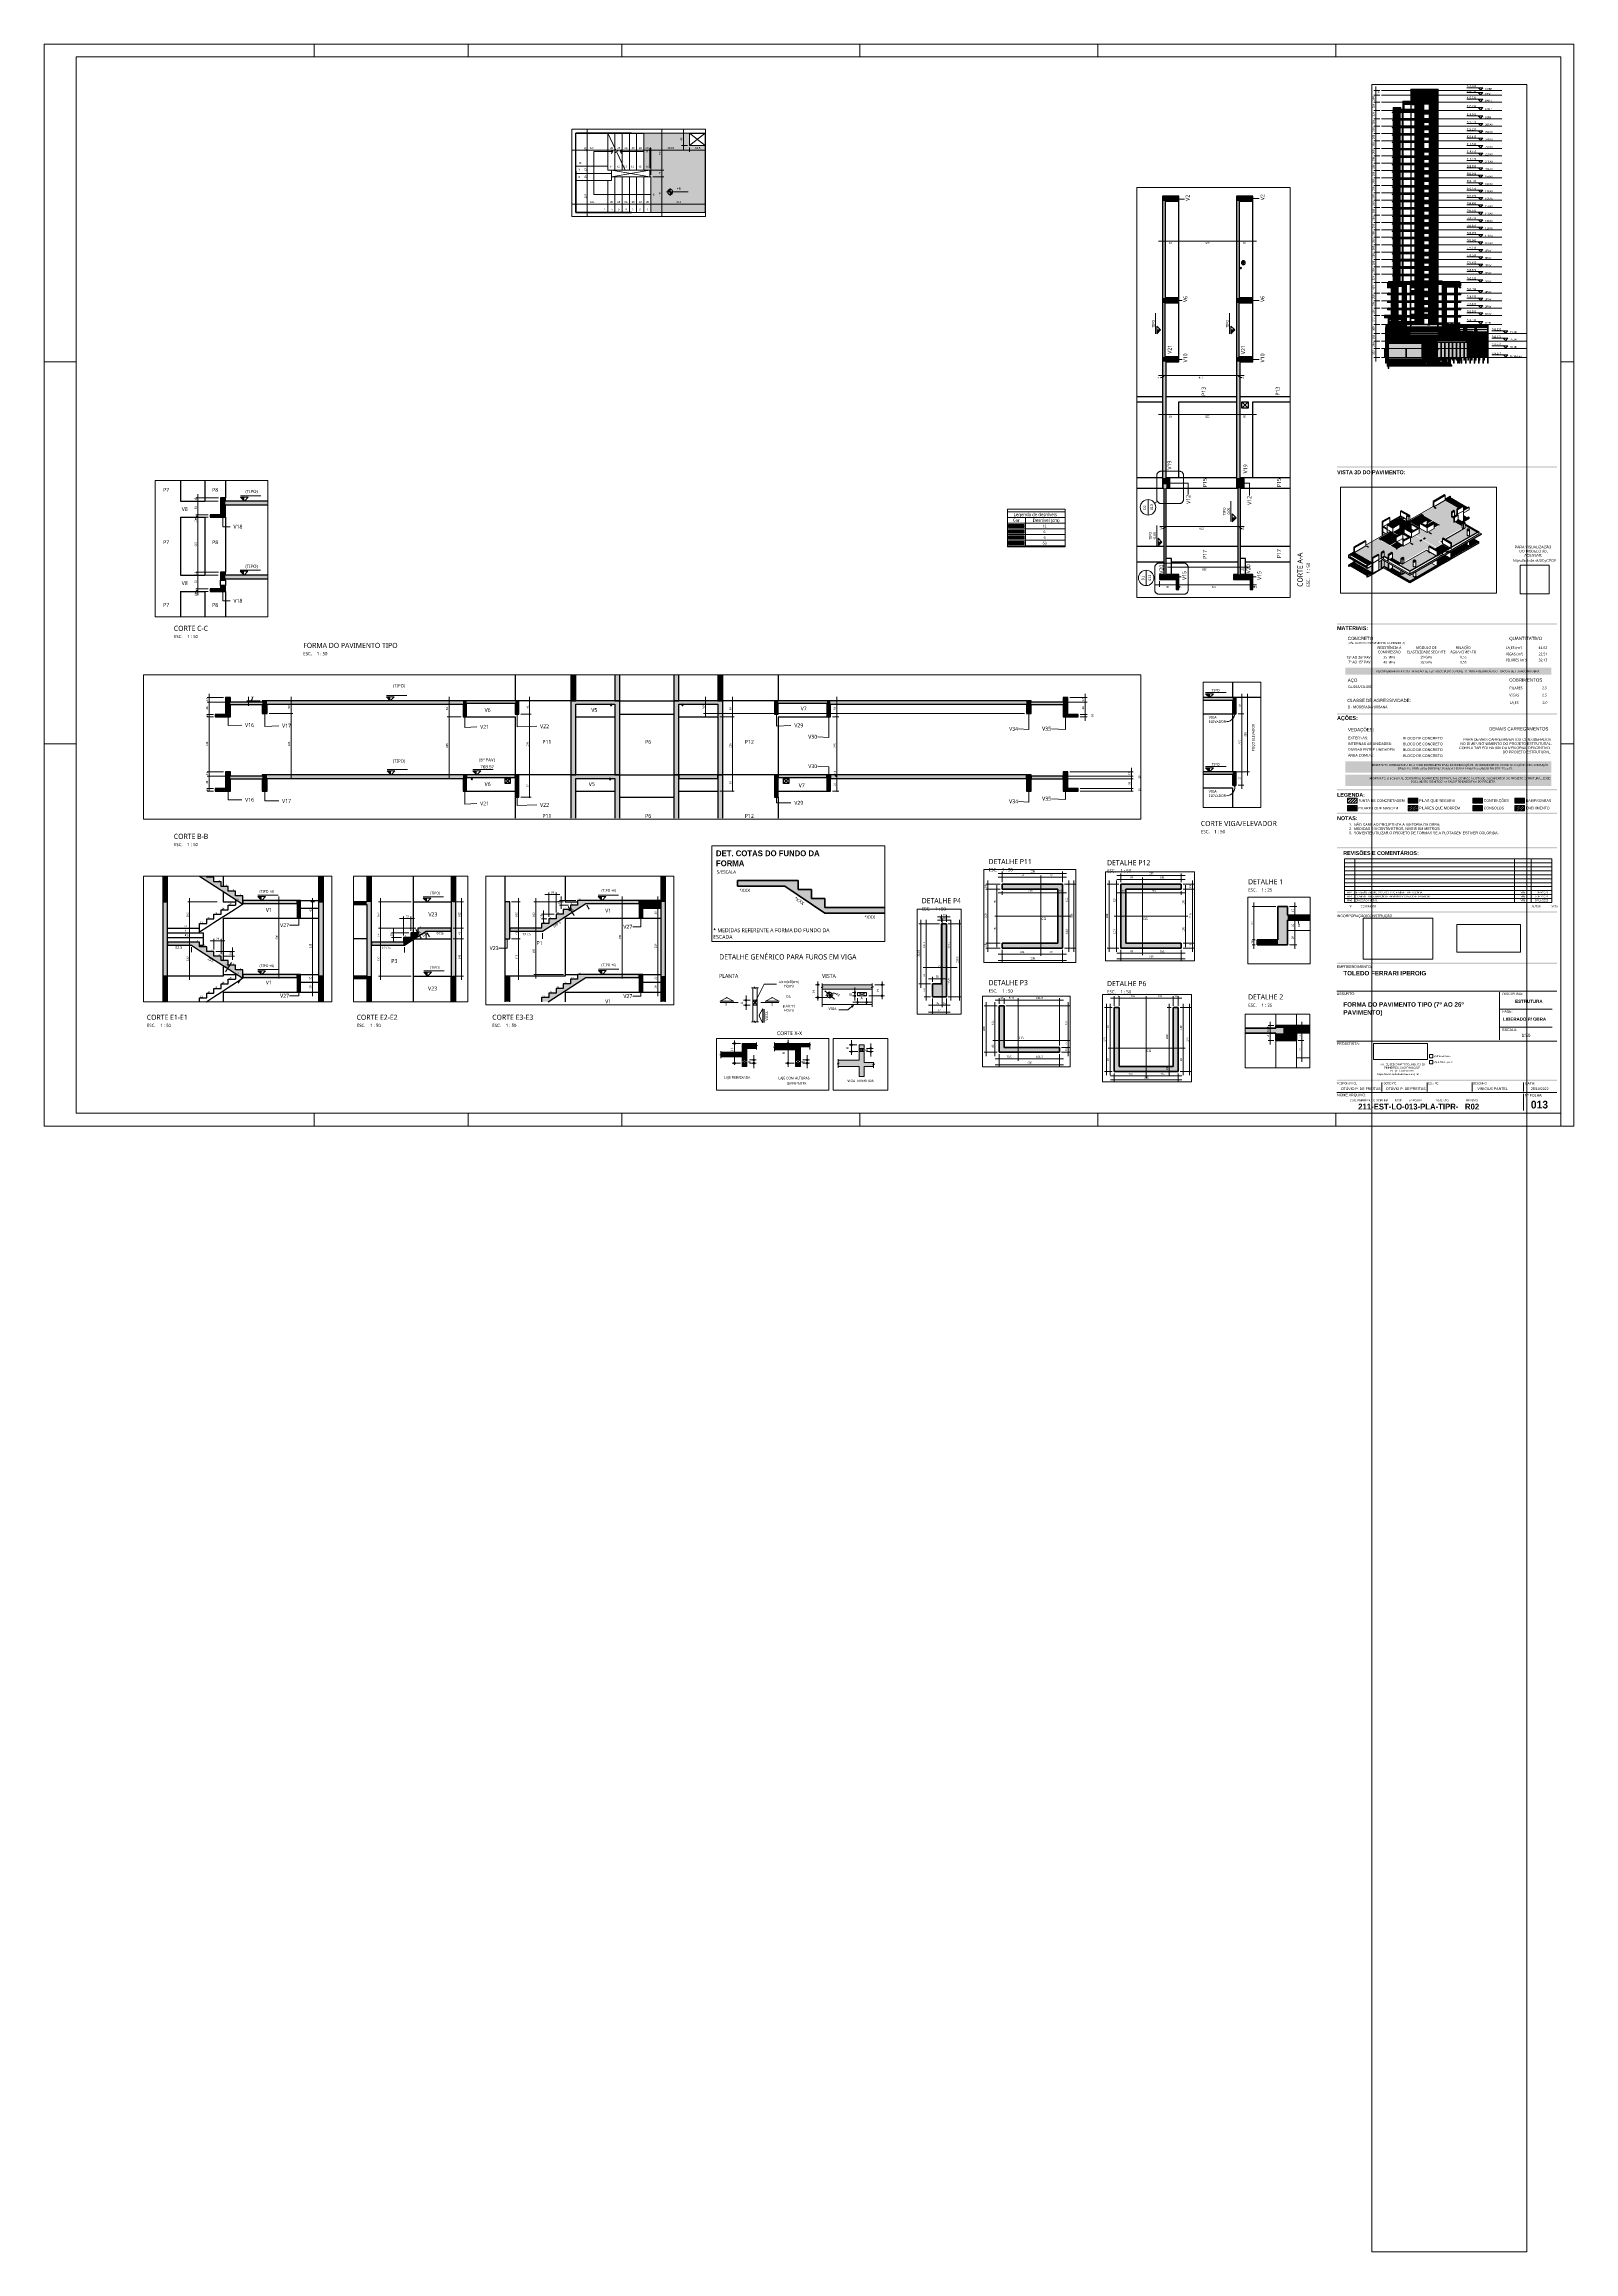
# Paper-space layout 'Layout1' of a CAD drawing. Header units: centimetres. Extents: x 0 to 432, y 0 to 386.
# Drawn here: x 312.7 to 431.6, y 214.1 to 385.7 of the extents above; entities outside this region: 1.
# The model-space entities are those that its viewports show. They can reach past a viewport. Long polylines and large blocks are cut down to what shows.
import ezdxf

# ---------------------------------------------------------------- set-up
doc = ezdxf.new("R2010")
doc.units = ezdxf.units.CM
for name, pattern in [('Centro', [3.175, 0.635, -0.47625, 1.5875, -0.47625]), ('Hidden 1_5', [0.22, 0.15, -0.07]), ('Projeção', [0.396875, 0.238125, -0.15875]), ('Traço', [0.635, 0.3175, -0.3175]), ('Traço ponto', [1.5875, 0.635, -0.47625, 0, -0.47625])]:
    doc.linetypes.add(name, pattern=pattern)
for name, color, linetype, lineweight in [('A-ANNO-DIMS', 7, 'Continuous', 9), ('A-ANNO-DIMS-25', 7, 'Continuous', 9), ('A-ANNO-DIMS-50', 7, 'Continuous', 9), ('A-ANNO-DIMS-500', 7, 'Continuous', 9), ('A-ANNO-NOTE', 7, 'Continuous', 9), ('A-ANNO-SYMB', 7, 'Continuous', 9), ('A-DETL-GENF', 7, 'Continuous', 18), ('A-DETL-IDEN', 7, 'Continuous', 9), ('A-DETL-MEDM', 7, 'Continuous', 70), ('A-DETL-THIN', 7, 'Continuous', 18), ('A-FLOR', 7, 'Continuous', 18), ('A-FLOR-LEVL', 7, 'Continuous', 9), ('A-GENM', 7, 'Continuous', 18), ('A-WALL', 7, 'Continuous', 9), ('G-ANNO-DIMS', 7, 'Continuous', 9), ('G-ANNO-SCHD', 7, 'Continuous', 9), ('G-ANNO-TEXT', 7, 'Continuous', 9), ('G-ANNO-TTLB', 7, 'Continuous', 9), ('S-BEAM', 7, 'Continuous', 18), ('S-BEAM-HDLN', 7, 'Traço', 25), ('S-BEAM-IDEN', 7, 'Continuous', 9), ('S-COLS', 7, 'Continuous', 18), ('S-COLS-IDEN', 7, 'Continuous', 9), ('S-FNDN', 7, 'Continuous', 9), ('S-STRS', 7, 'Continuous', 9), ('S-STRS-ANNO', 7, 'Continuous', 18), ('S-STRS-MBND', 7, 'Continuous', 18)]:
    doc.layers.add(name, color=color, linetype=linetype, lineweight=lineweight)
doc.layers.add('A-DETL', color=7, linetype='Continuous', lineweight=18, true_color=0x00a600)
doc.layers.add('G-ANNO-NPLT', color=7, linetype='Continuous', plot=False)
doc.styles.add('Arial', font='arial.ttf', dxfattribs={"height": 5.953125})
doc.styles.add('Arial_1', font='arial.ttf', dxfattribs={"height": 0.2})
doc.styles.add('Fira Sans', font='', dxfattribs={"width": 0.9, "height": 7.5})
doc.styles.add('Fira Sans SemiBold', font='', dxfattribs={"height": 0.3})
doc.styles.add('Fira Sans SemiBold_1', font='', dxfattribs={"height": 0.45})
doc.styles.add('Fira Sans SemiBold_2', font='', dxfattribs={"height": 0.35})
doc.styles.add('Fira Sans SemiBold_3', font='', dxfattribs={"height": 0.6})
doc.styles.add('Fira Sans SemiBold_4', font='', dxfattribs={"height": 0.25})
doc.styles.add('Fira Sans_1', font='', dxfattribs={"height": 10})
doc.styles.add('Fira Sans_10', font='', dxfattribs={"height": 0.2})
doc.styles.add('Fira Sans_2', font='', dxfattribs={"height": 7.5})
doc.styles.add('Fira Sans_3', font='', dxfattribs={"width": 0.9, "height": 3.75})
doc.styles.add('Fira Sans_4', font='', dxfattribs={"width": 0.9, "height": 75})
doc.styles.add('Fira Sans_5', font='', dxfattribs={"width": 0.95, "height": 12.5})
doc.styles.add('Fira Sans_6', font='', dxfattribs={"width": 0.1, "height": 0.05})
doc.styles.add('Fira Sans_7', font='', dxfattribs={"height": 0.25})
doc.styles.add('Fira Sans_8', font='', dxfattribs={"height": 0.15})
doc.styles.add('Fira Sans_9', font='', dxfattribs={"height": 0.13})
doc.styles.add('Fira Sans_B', font='', dxfattribs={"height": 0.45})
doc.styles.add('Fira Sans_B_1', font='', dxfattribs={"height": 0.25})
doc.styles.add('Gadugi', font='gadugi.ttf', dxfattribs={"height": 10})
doc.styles.add('Gadugi_1', font='gadugi.ttf', dxfattribs={"height": 15})
doc.styles.add('Gadugi_2', font='gadugi.ttf', dxfattribs={"height": 7.5})
doc.styles.add('Gadugi_3', font='gadugi.ttf', dxfattribs={"height": 12.5})
doc.styles.add('Gadugi_4', font='gadugi.ttf', dxfattribs={"height": 0.2})
doc.styles.add('Gadugi_6', font='gadugi.ttf', dxfattribs={"height": 75})
doc.styles.add('Gadugi_7', font='gadugi.ttf', dxfattribs={"height": 0.05})
doc.styles.add('Gadugi_8', font='gadugi.ttf', dxfattribs={"height": 0.25})
doc.styles.add('Gadugi_9', font='gadugi.ttf', dxfattribs={"height": 0.3})
doc.styles.add('Gadugi_B', font='gadugib.ttf', dxfattribs={"height": 7.5})
doc.styles.add('Gadugi_B_1', font='gadugib.ttf', dxfattribs={"height": 0.25})
doc.styles.add('Gadugi_B_2', font='gadugib.ttf', dxfattribs={"height": 0.4})
doc.styles.add('Libre Franklin', font='LibreFranklin-Regular.ttf', dxfattribs={"height": 0.2})
doc.styles.add('Libre Franklin_1', font='LibreFranklin-Regular.ttf', dxfattribs={"height": 0.25})
doc.styles.get('Fira Sans').set_extended_font_data('Fira Sans')
doc.styles.get('Fira Sans SemiBold').set_extended_font_data('Fira Sans SemiBold')
doc.styles.get('Fira Sans SemiBold_1').set_extended_font_data('Fira Sans SemiBold')
doc.styles.get('Fira Sans SemiBold_2').set_extended_font_data('Fira Sans SemiBold')
doc.styles.get('Fira Sans SemiBold_3').set_extended_font_data('Fira Sans SemiBold')
doc.styles.get('Fira Sans SemiBold_4').set_extended_font_data('Fira Sans SemiBold')
doc.styles.get('Fira Sans_1').set_extended_font_data('Fira Sans')
doc.styles.get('Fira Sans_10').set_extended_font_data('Fira Sans')
doc.styles.get('Fira Sans_2').set_extended_font_data('Fira Sans')
doc.styles.get('Fira Sans_3').set_extended_font_data('Fira Sans')
doc.styles.get('Fira Sans_4').set_extended_font_data('Fira Sans')
doc.styles.get('Fira Sans_5').set_extended_font_data('Fira Sans')
doc.styles.get('Fira Sans_6').set_extended_font_data('Fira Sans')
doc.styles.get('Fira Sans_7').set_extended_font_data('Fira Sans')
doc.styles.get('Fira Sans_8').set_extended_font_data('Fira Sans')
doc.styles.get('Fira Sans_9').set_extended_font_data('Fira Sans')
doc.styles.get('Fira Sans_B').set_extended_font_data('Fira Sans', bold=True)
doc.styles.get('Fira Sans_B_1').set_extended_font_data('Fira Sans', bold=True)
doc.dimstyles.new('PED_R80_1_5mm_ACIMA_As_ESQ__DEC_R00', dxfattribs={"dimscale": 30.48, "dimtxt": 10.229846, "dimasz": 0.328084, "dimexe": 0.246063, "dimexo": 0.246063, "dimgap": 0.049213, "dimtad": 1, "dimdec": 1, "dimrnd": 0.1, "dimdsep": 46, "dimtxsty": 'Fira Sans_2', "dimblk1": 'DOTSMALL', "dimblk2": 'DOTSMALL', "dimsah": 1, "dimcen": 0.09, "dimdle": 0.492126, "dimazin": 0, "dimtfac": 1, "dimtdec": 4, "dimtix": 1, "dimtmove": 0, "dimatfit": 3, "dimfxl": 1, "dimtvp": 1, "dimtolj": 1, "dimtzin": 0, "dimarcsym": 2})
doc.dimstyles.new('PED_R80_1_5mm_ACIMA_As_ESQ__R00_1', dxfattribs={"dimscale": 30.48, "dimtxt": 10.229846, "dimasz": 0.328084, "dimexe": 0.246063, "dimexo": 0.246063, "dimgap": 0.049213, "dimtad": 1, "dimdec": 1, "dimrnd": 0.5, "dimdsep": 46, "dimtxsty": 'Fira Sans', "dimblk1": 'DOTSMALL', "dimblk2": 'DOTSMALL', "dimsah": 1, "dimcen": 0.09, "dimdle": 0.492126, "dimazin": 0, "dimtfac": 1, "dimtdec": 4, "dimtix": 1, "dimtmove": 2, "dimatfit": 3, "dimfxl": 1, "dimtvp": 1, "dimtolj": 1, "dimtzin": 0, "dimarcsym": 2})
doc.dimstyles.new('PED_R80_1_5mm_ACIMA_As_ESQ__R00_2', dxfattribs={"dimscale": 30.48, "dimtxt": 10.229846, "dimasz": 0.328084, "dimexe": 0.246063, "dimexo": 0.246063, "dimgap": 0.049213, "dimtad": 1, "dimdec": 1, "dimrnd": 0.5, "dimdsep": 46, "dimtxsty": 'Fira Sans', "dimblk1": 'DOTSMALL', "dimblk2": 'DOTSMALL', "dimsah": 1, "dimcen": 0.09, "dimdle": 0.492126, "dimazin": 0, "dimtfac": 1, "dimtdec": 4, "dimtix": 1, "dimtmove": 1, "dimatfit": 3, "dimfxl": 1, "dimtvp": 1, "dimtolj": 1, "dimtzin": 0, "dimarcsym": 2})
doc.dimstyles.new('PED_R80_1_5mm_ACIMA_As_ESQ__R00_3', dxfattribs={"dimscale": 30.48, "dimtxt": 10.229846, "dimasz": 0.328084, "dimexe": 0.246063, "dimexo": 0.246063, "dimgap": 0.049213, "dimtad": 1, "dimdec": 1, "dimrnd": 0.5, "dimdsep": 46, "dimtxsty": 'Fira Sans', "dimblk1": 'DOTSMALL', "dimblk2": 'DOTSMALL', "dimsah": 1, "dimcen": 0.09, "dimdle": 0.492126, "dimazin": 0, "dimtfac": 1, "dimtdec": 4, "dimtix": 1, "dimtmove": 0, "dimatfit": 3, "dimfxl": 1, "dimtvp": 1, "dimtolj": 1, "dimtzin": 0, "dimarcsym": 2})
doc.dimstyles.new('PED_R80_1_5mm_ACIMA_As_ESQ__R00_4', dxfattribs={"dimscale": 30.48, "dimtxt": 5.114923, "dimasz": 0.164042, "dimexe": 0.123031, "dimexo": 0.123031, "dimgap": 0.024606, "dimtad": 1, "dimdec": 1, "dimrnd": 0.5, "dimdsep": 46, "dimtxsty": 'Fira Sans_3', "dimblk1": 'DOTSMALL', "dimblk2": 'DOTSMALL', "dimsah": 1, "dimcen": 0.09, "dimdle": 0.246063, "dimazin": 0, "dimtfac": 1, "dimtdec": 4, "dimtix": 1, "dimtmove": 0, "dimatfit": 3, "dimfxl": 1, "dimtvp": 1, "dimtolj": 1, "dimtzin": 0, "dimarcsym": 2})
doc.dimstyles.new('PED_R80_1_5mm_ACIMA_As_ESQ__R00_5', dxfattribs={"dimscale": 30.48, "dimtxt": 5.114923, "dimasz": 0.164042, "dimexe": 0.123031, "dimexo": 0.123031, "dimgap": 0.024606, "dimtad": 1, "dimdec": 1, "dimrnd": 0.5, "dimdsep": 46, "dimtxsty": 'Fira Sans_3', "dimblk1": 'DOTSMALL', "dimblk2": 'DOTSMALL', "dimsah": 1, "dimcen": 0.09, "dimdle": 0.246063, "dimazin": 0, "dimtfac": 1, "dimtdec": 4, "dimtix": 1, "dimtmove": 1, "dimatfit": 3, "dimfxl": 1, "dimtvp": 1, "dimtolj": 1, "dimtzin": 0, "dimarcsym": 2})
doc.dimstyles.new('PED_R80_1_5mm_ACIMA_As_ESQ__R00_6', dxfattribs={"dimscale": 30.48, "dimtxt": 102.298456, "dimasz": 3.28084, "dimexe": 2.46063, "dimexo": 2.46063, "dimgap": 0.492126, "dimtad": 1, "dimdec": 1, "dimrnd": 0.5, "dimdsep": 46, "dimtxsty": 'Fira Sans_4', "dimblk1": 'DOTSMALL', "dimblk2": 'DOTSMALL', "dimsah": 1, "dimcen": 0.09, "dimdle": 4.92126, "dimazin": 0, "dimtfac": 1, "dimtdec": 4, "dimtix": 1, "dimtmove": 2, "dimatfit": 3, "dimfxl": 1, "dimtvp": 1, "dimtolj": 1, "dimtzin": 0, "dimarcsym": 2})
doc.dimstyles.new('PED_R80_1_5mm_ACIMA_As_ESQ__R00_7', dxfattribs={"dimscale": 30.48, "dimtxt": 102.298456, "dimasz": 3.28084, "dimexe": 2.46063, "dimexo": 2.46063, "dimgap": 0.492126, "dimtad": 1, "dimdec": 1, "dimrnd": 0.5, "dimdsep": 46, "dimtxsty": 'Fira Sans_4', "dimblk1": 'DOTSMALL', "dimblk2": 'DOTSMALL', "dimsah": 1, "dimcen": 0.09, "dimdle": 4.92126, "dimazin": 0, "dimtfac": 1, "dimtdec": 4, "dimtix": 1, "dimtmove": 0, "dimatfit": 3, "dimfxl": 1, "dimtvp": 1, "dimtolj": 1, "dimtzin": 0, "dimarcsym": 2})
doc.dimstyles.new('PED_R80_2_0mm_ACIMA_As_ESQ__SEM_LINHA_R00_1', dxfattribs={"dimscale": 30.48, "dimtxt": 13.639794, "dimasz": 0.04101, "dimexe": 0.246063, "dimexo": 0.246063, "dimgap": 0.049213, "dimtad": 0, "dimjust": 2, "dimdec": 1, "dimrnd": 0.5, "dimdsep": 46, "dimtxsty": 'Fira Sans_1', "dimblk1": 'NONE', "dimblk2": 'DOTSMALL', "dimsah": 1, "dimcen": 0.09, "dimdle": 0.492126, "dimse1": 1, "dimsd1": 1, "dimsd2": 1, "dimazin": 0, "dimtfac": 1, "dimtdec": 4, "dimtix": 1, "dimtmove": 2, "dimatfit": 3, "dimfxl": 1, "dimtvp": 1, "dimtolj": 1, "dimtzin": 0, "dimarcsym": 2})
picture_1 = doc.add_image_def('image1.png', size_in_pixel=(421, 183))
picture_2 = doc.add_image_def('image2.jpg', size_in_pixel=(768, 452))
picture_3 = doc.add_image_def('image3.png', size_in_pixel=(200, 200))
picture_4 = doc.add_image_def('image4.jpg', size_in_pixel=(541, 540))
picture_5 = doc.add_image_def('image5.jpg', size_in_pixel=(225, 224))
picture_6 = doc.add_image_def('image6.jpg', size_in_pixel=(3048, 900))
pattern_1 = [(45, (-312.532, -301.607), (-0.070710678, 0.070710678), [])]

# ---------------------------------------------------------------- blocks, each defined once
blk = doc.blocks.new('PED_FOLHAS_CARIMBO_PED_R04_2020 - A0-2522216-211-EST-LO-013-PLA-TIPR')
at = {"layer": 'G-ANNO-TTLB', "true_color": 0xdadada}
for points in [[(117.74, 51.27), (117.74, 51.17), (100.65, 51.17), (100.65, 51.27)], [(117.74, 39.07), (117.74, 38.97), (100.65, 38.97), (100.65, 39.07)], [(117.3, 35.64), (117.3, 35.09), (101.3, 35.09), (101.3, 35.64)], [(117.74, 32.09), (117.74, 31.99), (100.65, 31.99), (100.65, 32.09)], [(117.3, 28.35), (117.3, 27.48), (101.3, 27.48), (101.3, 28.35)], [(117.74, 26.19), (117.74, 26.09), (100.65, 26.09), (100.65, 26.19)], [(117.3, 27.31), (117.3, 26.44), (101.3, 26.44), (101.3, 27.31)], [(117.74, 24.36), (117.74, 24.26), (100.65, 24.26), (100.65, 24.36)], [(117.74, 21.7), (117.74, 21.6), (100.65, 21.6), (100.65, 21.7)], [(117.74, 16.7), (117.74, 16.6), (100.65, 16.6), (100.65, 16.7)], [(117.74, 12.7), (117.74, 12.6), (100.65, 12.6), (100.65, 12.7)], [(117.74, 3.6), (117.74, 3.5), (100.65, 3.5), (100.65, 3.6)]]:
    blk.add_hatch(color=254, dxfattribs=at).paths.add_polyline_path(points, flags=0)
at = {"layer": 'G-ANNO-TTLB', "true_color": 0xff8040}
h = blk.add_hatch(dxfattribs=at)
h.set_pattern_fill('FP_1', color=11, style=0, pattern_type=2)
h.set_pattern_definition([(45, (-312.532, -301.607), (-0.106066017, 0.106066017), [])])
h.paths.add_polyline_path([(102.21, 25.5), (102.21, 25.1), (101.46, 25.1), (101.46, 25.5)], flags=0)
at = {"layer": 'G-ANNO-TTLB', "true_color": 0x0000ff}
h = blk.add_hatch(dxfattribs=at)
h.set_pattern_fill('FP_2', color=5, style=0, pattern_type=2)
h.set_pattern_definition([(45, (-312.532, -301.607), (-0.070710678, 0.070710678), []), (135, (-312.532, -301.607), (-0.070710678, -0.070710678), [])])
h.paths.add_polyline_path([(102.21, 24.91), (102.21, 24.51), (101.46, 24.51), (101.46, 24.91)], flags=0)
at = {"layer": 'G-ANNO-TTLB', "true_color": 0x808080}
blk.add_hatch(color=8, dxfattribs=at).paths.add_polyline_path([(106.93, 25.5), (106.93, 25.1), (106.18, 25.1), (106.18, 25.5)], flags=0)
h = blk.add_hatch(dxfattribs=at)
h.set_pattern_fill('FP_3', color=8, style=0, pattern_type=2)
h.set_pattern_definition(pattern_1)
h.paths.add_polyline_path([(106.93, 24.91), (106.93, 24.51), (106.18, 24.51), (106.18, 24.91)], flags=0)
at = {"layer": 'G-ANNO-TTLB', "true_color": 0xffb0ff}
blk.add_hatch(color=211, dxfattribs=at).paths.add_polyline_path([(111.94, 25.5), (111.94, 25.1), (111.19, 25.1), (111.19, 25.5)], flags=0)
at = {"layer": 'G-ANNO-TTLB', "true_color": 0x89f7fa}
blk.add_hatch(color=131, dxfattribs=at).paths.add_polyline_path([(111.94, 24.91), (111.94, 24.51), (111.19, 24.51), (111.19, 24.91)], flags=0)
at = {"layer": 'G-ANNO-TTLB', "true_color": 0xc7e69d}
blk.add_hatch(color=71, dxfattribs=at).paths.add_polyline_path([(115.21, 25.5), (115.21, 25.1), (114.46, 25.1), (114.46, 25.5)], flags=0)
at = {"layer": 'G-ANNO-TTLB', "true_color": 0x008000}
h = blk.add_hatch(dxfattribs=at)
h.set_pattern_fill('FP_3', color=96, style=0, pattern_type=2)
h.set_pattern_definition(pattern_1)
h.paths.add_polyline_path([(115.21, 24.91), (115.21, 24.51), (114.46, 24.51), (114.46, 24.91)], flags=0)
at = {"layer": 'G-ANNO-TTLB'}
for p, q in [((0.15, 0), (0.15, 84.1)), ((0.15, 84.1), (119.05, 84.1)), ((21.15, 84.1), (21.15, 83.1)), ((33.1, 84.1), (33.1, 83.1)), ((45.05, 84.1), (45.05, 83.1)), ((63.55, 84.1), (63.55, 83.1)), ((82.05, 84.1), (82.05, 83.1)), ((100.55, 84.1), (100.55, 83.1)), ((119.05, 84.1), (119.05, 0)), ((2.65, 83.1), (118.05, 83.1)), ((2.65, 1), (2.65, 83.1)), ((118.05, 83.1), (118.05, 1)), ((0.15, 59.4), (2.65, 59.4)), ((118.05, 59.4), (119.05, 59.4)), ((0.15, 29.7), (2.65, 29.7)), ((118.05, 29.7), (119.05, 29.7)), ((118.05, 29.7), (119.05, 29.7)), ((102.21, 24.91), (101.46, 24.91)), ((101.46, 24.91), (101.46, 24.51)), ((101.46, 24.51), (102.21, 24.51)), ((102.21, 24.51), (102.21, 24.91)), ((106.93, 25.5), (106.18, 25.5)), ((106.18, 25.5), (106.18, 25.1)), ((106.18, 25.1), (106.93, 25.1)), ((106.93, 24.91), (106.18, 24.91)), ((106.18, 24.91), (106.18, 24.51)), ((106.18, 24.51), (106.93, 24.51)), ((106.93, 25.1), (106.93, 25.5)), ((106.93, 24.51), (106.93, 24.91)), ((111.94, 25.5), (111.19, 25.5)), ((111.19, 25.5), (111.19, 25.1)), ((111.19, 25.1), (111.94, 25.1)), ((111.94, 24.91), (111.19, 24.91)), ((111.19, 24.91), (111.19, 24.51)), ((111.19, 24.51), (111.94, 24.51)), ((111.94, 25.1), (111.94, 25.5)), ((111.94, 24.51), (111.94, 24.91)), ((115.21, 25.5), (114.46, 25.5)), ((114.46, 25.5), (114.46, 25.1)), ((114.46, 25.1), (115.21, 25.1)), ((115.21, 24.91), (114.46, 24.91)), ((114.46, 24.91), (114.46, 24.51)), ((114.46, 24.51), (115.21, 24.51)), ((115.21, 25.1), (115.21, 25.5)), ((115.21, 24.51), (115.21, 24.91)), ((118.05, 0), (118.05, 12.89)), ((118.05, 0), (118.05, 12.89)), ((100.64, 10.5), (117.74, 10.5)), ((113.27, 6.7), (113.27, 10.4)), ((113.27, 9.1), (117.37, 9.1)), ((113.27, 7.7), (117.37, 7.7)), ((100.64, 6.6), (117.74, 6.6)), ((100.64, 2.6), (117.74, 2.6)), ((104.14, 3.4), (104.14, 2.7)), ((107.64, 3.4), (107.64, 2.7)), ((111.14, 3.4), (111.14, 2.7)), ((115.14, 3.4), (115.14, 2.7)), ((115.14, 2.5), (115.14, 1.2)), ((118.05, 1), (2.65, 1)), ((21.15, 1), (21.15, 0)), ((21.15, 1), (21.15, 0)), ((33.1, 1), (33.1, 0)), ((33.1, 1), (33.1, 0)), ((45.05, 1), (45.05, 0)), ((45.05, 1), (45.05, 0)), ((63.55, 1), (63.55, 0)), ((63.55, 1), (63.55, 0)), ((82.05, 1), (82.05, 0)), ((82.05, 1), (82.05, 0)), ((100.55, 1), (100.55, 0)), ((100.55, 1), (100.55, 0)), ((119.05, 0), (0.15, 0))]:
    blk.add_line(p, q, dxfattribs=at)
at = {"layer": 'G-ANNO-TTLB', "color": 11, "true_color": 0xff8040}
for p, q in [((102.21, 25.5), (101.46, 25.5)), ((101.46, 25.5), (101.46, 25.1)), ((101.46, 25.1), (102.21, 25.1)), ((102.21, 25.1), (102.21, 25.5))]:
    blk.add_line(p, q, dxfattribs=at)
at = {"layer": 'G-ANNO-TTLB', "attachment_point": 1}
for s, insert, char_height, width, style in [('VISTA 3D DO PAVIMENTO:', (100.65, 50.97), 0.3, 6.0608, 'Fira Sans SemiBold'), ('PARA VISUALIZAÇÃO', (114.46, 45.11), 0.2, 3.3992, 'Libre Franklin'), ('DO MODELO 3D,', (114.82, 44.79), 0.2, 2.5413, 'Libre Franklin'), ('https://autode.sk/3GyCPGE', (114.3, 44.06), 0.2, 4.1447, 'Libre Franklin'), ('ACESSAR:', (115.21, 44.47), 0.2, 1.5954, 'Libre Franklin'), ('MATERIAIS:', (100.65, 38.85), 0.3, 2.7017, 'Fira Sans SemiBold'), ('CONCRETO', (101.48, 38.03), 0.25, 2.3169, 'Libre Franklin_1'), ('QUANTITATIVO', (114.03, 38.03), 0.25, 3.1426, 'Libre Franklin_1'), ('(VÁLIDO PARA O PAVIMENTO DA PRANCHA)', (101.5, 37.62), 0.15, 4.8262, 'Fira Sans_8'), ('AÇO', (101.48, 34.78), 0.25, 0.8979, 'Libre Franklin_1'), ('RECOMENDAMOS A CONTRATAÇÃO DE TECNOLOGIA DO CONCRETO PARA A DEFINIÇÃO DO TRAÇO A SER USADO NA OBRA.', (103.71, 35.43), 0.15, 13.5646, 'Fira Sans_8'), ('COBRIMENTOS', (114.03, 34.8), 0.25, 3.0705, 'Libre Franklin_1'), ('CLASSE DE AGRESSIVIDADE:', (101.44, 33.21), 0.25, 5.7802, 'Libre Franklin_1'), ('AÇÕES:', (100.65, 31.87), 0.3, 1.6996, 'Fira Sans SemiBold'), ('VEDAÇÕES:', (101.5, 30.94), 0.25, 2.3489, 'Libre Franklin_1'), ('DEMAIS CARREGAMENTOS', (112.47, 31), 0.25, 5.4755, 'Libre Franklin_1'), ('EXTERNAS:', (101.5, 30.27), 0.2, 1.8038, 'Libre Franklin'), ('INTERNAS ÀS UNIDADES:', (101.5, 29.82), 0.2, 3.9684, 'Libre Franklin'), ('DIVISAS ENTRE UNIDADES:', (101.5, 29.37), 0.2, 4.2489, 'Libre Franklin'), ('CONSULTAR FOLHA 000 OU MEMORIAL DESCRITIVO', (110.14, 29.5), 0.2, 8.3456, 'Libre Franklin'), ('NO DIMENSIONAMENTO DO PROJETO ESTRUTURAL, ', (110.23, 29.83), 0.2, 8.2333, 'Libre Franklin'), ('PARA DEMAIS CARREGAMENTOS CONSIDERADOS ', (110.46, 30.15), 0.2, 7.9608, 'Libre Franklin'), ('DO PROJETO ESTRUTURAL', (113.51, 29.18), 0.2, 4.265, 'Libre Franklin'), ('ÁREA COMUM:', (101.5, 28.92), 0.2, 2.3008, 'Libre Franklin'), ('IMPORTANTE: CONSULTAR A FOLHA 000 DO PROJETO PARA ESPECIFICAÇÕES, PROCEDIMENTO E RECOMENDAÇÕES PARA EXECUÇÃO ', (103.23, 28.14), 0.15, 14.7831, 'Fira Sans_8'), ('DA ESTRUTURA. ESSE DOCUMENTO É EMITIDO NA FASE PRÉ-EXECUTIVA DO PROJETO.', (105.37, 27.89), 0.15, 9.524, 'Fira Sans_8'), ('LEGENDA:', (100.65, 25.9), 0.3, 2.3329, 'Fira Sans SemiBold'), ('IMPORTANTE: O MEMORIAL DESCRITIVO DO PROJETO ESTRUTURAL COMPÕE A LISTA DE DOCUMENTOS DO PROJETO ESTRUTURAL. ESSE ', (103.05, 27.1), 0.15, 15.208, 'Fira Sans_8'), ('DOCUMENTO É EMITIDO NA FASE PRÉ-EXECUTIVA DO PROJETO.', (106.38, 26.85), 0.15, 7.0789, 'Fira Sans_8'), ('NOTAS:', (100.65, 24.08), 0.3, 1.7637, 'Fira Sans SemiBold'), ('JUNTA DE CONCRETAGEM', (102.3, 25.4), 0.2, 4.1527, 'Libre Franklin'), ('PILARES QUE NASCEM', (102.3, 24.81), 0.2, 3.5916, 'Libre Franklin'), ('PILAR QUE SEGUEM', (107.03, 25.4), 0.2, 3.1506, 'Libre Franklin'), ('PILARES QUE MORREM', (107.03, 24.82), 0.2, 3.6717, 'Libre Franklin'), ('CONTENÇÕES', (112.05, 25.4), 0.2, 2.2447, 'Libre Franklin'), ('CONSOLOS', (112.05, 24.82), 0.2, 1.8198, 'Libre Franklin'), ('RAMPAS/ABAS', (115.31, 25.4), 0.2, 2.4211, 'Libre Franklin'), ('ENCHIMENTO', (115.31, 24.82), 0.2, 2.1806, 'Libre Franklin'), ('2.  MEDIDAS EM CENTÍMETROS, NÍVEIS EM METROS;', (101.58, 23.22), 0.2, 8.1612, 'Libre Franklin'), ('3.  SOMENTE UTILIZAR O PROJETO DE FORMAS SE A PLOTAGEM ESTIVER COLORIDA.', (101.58, 22.89), 0.2, 13.3802, 'Libre Franklin'), ('1.  NÃO CABE AO PROJETISTA A VISTORIA DA OBRA;', (101.58, 23.54), 0.2, 8.1772, 'Libre Franklin'), ('REVISÕES E COMENTÁRIOS:', (101.13, 21.37), 0.3, 6.5017, 'Fira Sans SemiBold'), ('Nº           DESCRIÇÃO                                                                                                                                                                                                                  AUTOR             DATA                                        ', (101.6, 17.15), 0.15, 19.3367, 'Fira Sans_8'), ('INCORPORAÇÃO/CONSTRUÇÃO', (100.63, 16.44), 0.2, 4.9384, 'Fira Sans_10'), ('EMPREENDIMENTO:', (100.63, 12.5), 0.2, 3.1105, 'Fira Sans_10'), ('ASSUNTO:', (100.63, 10.39), 0.2, 1.6194, 'Fira Sans_10'), ('DISCIPLINA:', (113.49, 10.38), 0.2, 1.8759, 'Fira Sans_10'), ('FASE:', (113.49, 9.01), 0.2, 0.8658, 'Fira Sans_10'), ('ESTRUTURA', (114.49, 9.82), 0.25, 2.373, 'Fira Sans_B_1'), ('ESCALA:', (113.49, 7.59), 0.2, 1.2747, 'Fira Sans_10'), ('PROJETISTA:', (100.63, 6.51), 0.2, 1.9481, 'Fira Sans_10'), ('pedreira-topázio', (108.2, 5.51), 0.13, 1.7797, 'Fira Sans_9'), ('RESPONSÁVEL:', (100.65, 3.4), 0.15, 1.6835, 'Fira Sans_8'), ('https://www.pedreiratopazio.eng.br/', (103.77, 4.12), 0.15, 4.3612, 'Fira Sans_8'), ('AV. EUSÉBIO MATOSO, 690, CJ. 28', (104.03, 4.87), 0.15, 3.7278, 'Fira Sans_8'), ('PINHEIROS, SÃO PAULO/SP', (104.3, 4.62), 0.15, 3.0945, 'Fira Sans_8'), ('TEL: (11) 3034-6489', (104.67, 4.37), 0.15, 2.1726, 'Fira Sans_8'), ('@pedreiratopazio', (108.2, 5.05), 0.13, 1.9241, 'Fira Sans_9'), ('NOME ARQUIVO:', (100.65, 2.52), 0.2, 2.6215, 'Fira Sans_10'), ('CÓD. EMPREEND.', (101.66, 2.07), 0.15, 1.9401, 'Fira Sans_8'), ('DISCIPLINA', (103.47, 2.07), 0.15, 1.2667, 'Fira Sans_8'), ('GERENTE:', (104.25, 3.4), 0.15, 1.0983, 'Fira Sans_8'), ('FASE', (105.13, 2.07), 0.15, 0.5451, 'Fira Sans_8'), ('Nº FOLHA', (106.27, 2.07), 0.15, 1.1224, 'Fira Sans_8'), ('EQUIPE:', (107.73, 3.4), 0.15, 0.9059, 'Fira Sans_8'), ('ASSUNTO', (108.32, 2.07), 0.15, 1.0743, 'Fira Sans_8'), ('REVISÃO', (110.69, 2.07), 0.15, 0.962, 'Fira Sans_8'), ('DESENHO:', (111.23, 3.4), 0.15, 1.1705, 'Fira Sans_8'), ('DATA:', (115.24, 3.41), 0.2, 0.9219, 'Fira Sans_10'), ('Nº FOLHA:', (115.24, 2.49), 0.2, 1.6675, 'Fira Sans_10')]:
    blk.add_mtext(s, dxfattribs=dict(at, insert=insert, char_height=char_height, width=width, style=style))
at = {"layer": 'G-ANNO-TTLB'}
image = blk.add_image(picture_3, insert=(114.89, 41.36), size_in_units=(2.24, 2.24), dxfattribs=at)
image.dxf.flags = 7
image = blk.add_image(picture_2, insert=(102.67, 12.97), size_in_units=(5.41, 3.19), dxfattribs=at)
image.dxf.flags = 7
image = blk.add_image(picture_1, insert=(109.96, 13.51), size_in_units=(4.95, 2.15), dxfattribs=at)
image.dxf.flags = 7
image = blk.add_image(picture_6, insert=(103.48, 5.18), size_in_units=(4.19, 1.24), dxfattribs=at)
image.dxf.flags = 7
image = blk.add_image(picture_4, insert=(107.83, 5.31), size_in_units=(0.25, 0.25), dxfattribs=at)
image.dxf.flags = 7
image = blk.add_image(picture_5, insert=(107.83, 4.84), size_in_units=(0.25, 0.249), dxfattribs=at)
image.dxf.flags = 7
blk = doc.blocks.new('Viewport - PED_TÍTULO_FRM_CRT_DET__R00-1758891-211-EST-LO-013-PLA-TIPR')
at = {"layer": 'G-ANNO-TTLB', "insert": (0.26, -0.18), "char_height": 0.25, "width": 0.8418, "attachment_point": 1, "style": 'Gadugi_B_1'}
blk.add_mtext('ESC.', dxfattribs=at)
blk = doc.blocks.new('PED_DETALHE_FURO_VIGA_R03_2020 - DETALHE GENÉRICO DA VIGA TIPO A-4059585-211-EST-LO-013-PLA-TIPR')
at = {"layer": 'A-ANNO-NOTE'}
h = blk.add_hatch(color=256, dxfattribs=at)
edge = h.paths.add_edge_path(flags=0)
edge.add_arc((8.47, 8.91), 0.0625, 180, 360)
edge.add_arc((8.47, 8.91), 0.0625, 360, 540)
at = {"layer": 'A-ANNO-NOTE', "true_color": 0x808080}
for points in [[(8.8, 8.91), (12.7, 8.91), (12.7, 8.75), (12.79, 8.75), (12.62, 8.7), (12.7, 8.7), (12.7, 8.56), (8.8, 8.56), (8.8, 8.7), (8.72, 8.7), (8.89, 8.75), (8.8, 8.75)], [(0.94, 3.66), (1.99, 3.66), (1.99, 3.31), (0.94, 3.31), (0.94, 3.45), (0.86, 3.45), (1.03, 3.5), (0.94, 3.5)]]:
    blk.add_hatch(color=8, dxfattribs=at).paths.add_polyline_path(points, flags=0)
at = {"layer": 'A-ANNO-NOTE'}
h = blk.add_hatch(color=256, dxfattribs=at)
edge = h.paths.add_edge_path(flags=0)
edge.add_arc((13.46, 8.91), 0.0625, 180, 360)
edge.add_arc((13.46, 8.91), 0.0625, 0, 180)
h = blk.add_hatch(color=256, dxfattribs=at)
edge = h.paths.add_edge_path(flags=0)
edge.add_arc((2.89, 7.7), 0.0625, 180, 360)
edge.add_arc((2.89, 7.7), 0.0625, 0, 180)
h = blk.add_hatch(color=256, dxfattribs=at)
edge = h.paths.add_edge_path(flags=0)
edge.add_arc((2.89, 7.32), 0.0625, 180, 360)
edge.add_arc((2.89, 7.32), 0.0625, 0, 180)
h = blk.add_hatch(color=256, dxfattribs=at)
edge = h.paths.add_edge_path(flags=0)
edge.add_arc((8.47, 7.91), 0.0625, 180, 360)
edge.add_arc((8.47, 7.91), 0.0625, 0, 180)
h = blk.add_hatch(color=256, dxfattribs=at)
edge = h.paths.add_edge_path(flags=0)
edge.add_arc((9.23, 8.24), 0.0625, 180, 360)
edge.add_arc((9.23, 8.24), 0.0625, 360, 540)
h = blk.add_hatch(color=256, dxfattribs=at)
edge = h.paths.add_edge_path(flags=0)
edge.add_arc((9.53, 7.98), 0.0625, 180, 360)
edge.add_arc((9.53, 7.98), 0.0625, 0, 180)
h = blk.add_hatch(color=256, dxfattribs=at)
edge = h.paths.add_edge_path(flags=0)
edge.add_arc((11.35, 8.3), 0.0625, 180, 360)
edge.add_arc((11.35, 8.3), 0.0625, 0, 180)
h = blk.add_hatch(color=256, dxfattribs=at)
edge = h.paths.add_edge_path(flags=0)
edge.add_arc((11.35, 8.05), 0.0625, 180, 360)
edge.add_arc((11.35, 8.05), 0.0625, 0, 180)
h = blk.add_hatch(color=256, dxfattribs=at)
edge = h.paths.add_edge_path(flags=0)
edge.add_arc((11.56, 7.54), 0.0625, 180, 360)
edge.add_arc((11.56, 7.54), 0.0625, 0, 180)
h = blk.add_hatch(color=256, dxfattribs=at)
edge = h.paths.add_edge_path(flags=0)
edge.add_arc((12.26, 7.54), 0.0625, 180, 360)
edge.add_arc((12.26, 7.54), 0.0625, 0, 180)
h = blk.add_hatch(color=256, dxfattribs=at)
edge = h.paths.add_edge_path(flags=0)
edge.add_arc((13.46, 8.05), 0.0625, 180, 360)
edge.add_arc((13.46, 8.05), 0.0625, 0, 180)
h = blk.add_hatch(color=256, dxfattribs=at)
edge = h.paths.add_edge_path(flags=0)
edge.add_arc((1.99, 4.34), 0.0625, 180, 360)
edge.add_arc((1.99, 4.34), 0.0625, 0, 180)
at = {"layer": 'A-ANNO-NOTE', "true_color": 0x808080}
h = blk.add_hatch(color=8, dxfattribs=at)
h.paths.add_polyline_path([(2.96, 2.81), (2.96, 2.56), (2.59, 2.56), (2.59, 2.81)], flags=0)
h.paths.add_polyline_path([(2.96, 3.06), (2.59, 3.06), (2.59, 3.31), (1.99, 3.31), (1.99, 3.66), (2.59, 3.66), (2.59, 4.34), (3.69, 4.34), (3.69, 4.18), (3.78, 4.18), (3.61, 4.13), (3.69, 4.13), (3.69, 3.96), (2.96, 3.96)], flags=0)
h = blk.add_hatch(color=8, dxfattribs=at)
edge = h.paths.add_edge_path(flags=0)
edge.add_line((5.09, 4.1), (5.09, 4.34))
edge.add_line((5.09, 4.34), (6.08, 4.34))
edge.add_arc((6.14, 4.34), 0.0625, 180.78, 271.5221)
edge.add_line((6.15, 4.28), (6.15, 3.84))
edge.add_line((6.15, 3.84), (5.09, 3.84))
edge.add_line((5.09, 3.84), (5.09, 4.05))
edge.add_line((5.09, 4.05), (5.01, 4.05))
edge.add_line((5.01, 4.05), (5.18, 4.1))
edge.add_line((5.18, 4.1), (5.09, 4.1))
at = {"layer": 'A-ANNO-NOTE'}
h = blk.add_hatch(color=256, dxfattribs=at)
edge = h.paths.add_edge_path(flags=0)
edge.add_arc((6.14, 4.34), 0.0625, 180, 360)
edge.add_arc((6.14, 4.34), 0.0625, 360, 540)
at = {"layer": 'A-ANNO-NOTE', "true_color": 0x808080}
h = blk.add_hatch(color=8, dxfattribs=at)
h.paths.add_polyline_path([(7.12, 2.81), (7.12, 2.56), (6.74, 2.56), (6.74, 2.81)], flags=0)
edge = h.paths.add_edge_path(flags=0)
edge.add_line((7.12, 4.09), (7.12, 3.06))
edge.add_line((7.12, 3.06), (6.74, 3.06))
edge.add_line((6.74, 3.06), (6.74, 3.84))
edge.add_line((6.74, 3.84), (6.15, 3.84))
edge.add_line((6.15, 3.84), (6.15, 4.28))
edge.add_arc((6.14, 4.34), 0.0625, 271.5221, 359.22)
edge.add_line((6.21, 4.34), (7.85, 4.34))
edge.add_line((7.85, 4.34), (7.85, 4.23))
edge.add_line((7.85, 4.23), (7.93, 4.23))
edge.add_line((7.93, 4.23), (7.76, 4.18))
edge.add_line((7.76, 4.18), (7.85, 4.18))
edge.add_line((7.85, 4.18), (7.85, 4.09))
edge.add_line((7.85, 4.09), (7.12, 4.09))
h = blk.add_hatch(color=8, dxfattribs=at)
h.paths.add_polyline_path([(12.07, 3.71), (12.07, 2.85), (12.8, 2.85), (12.8, 2.74), (12.89, 2.74), (12.71, 2.69), (12.8, 2.69), (12.8, 2.54), (12.07, 2.54), (12.07, 1.78), (11.69, 1.78), (11.69, 2.54), (10.04, 2.54), (10.04, 2.75), (9.96, 2.75), (10.13, 2.8), (10.04, 2.8), (10.04, 3.04), (11.69, 3.04), (11.69, 3.71)], flags=0)
h.paths.add_polyline_path([(12.07, 4.24), (12.07, 3.96), (11.69, 3.96), (11.69, 4.24)], flags=0)
at = {"layer": 'A-ANNO-NOTE'}
h = blk.add_hatch(color=256, dxfattribs=at)
edge = h.paths.add_edge_path(flags=0)
edge.add_arc((11.09, 4.24), 0.0625, 180, 360)
edge.add_arc((11.09, 4.24), 0.0625, 360, 540)
h = blk.add_hatch(color=256, dxfattribs=at)
edge = h.paths.add_edge_path(flags=0)
edge.add_arc((11.09, 3.71), 0.0625, 180, 360)
edge.add_arc((11.09, 3.71), 0.0625, 360, 540)
h = blk.add_hatch(color=256, dxfattribs=at)
edge = h.paths.add_edge_path(flags=0)
edge.add_arc((12.59, 3.96), 0.0625, 180, 360)
edge.add_arc((12.59, 3.96), 0.0625, 360, 540)
h = blk.add_hatch(color=256, dxfattribs=at)
edge = h.paths.add_edge_path(flags=0)
edge.add_arc((12.59, 3.71), 0.0625, 180, 360)
edge.add_arc((12.59, 3.71), 0.0625, 360, 540)
h = blk.add_hatch(color=256, dxfattribs=at)
edge = h.paths.add_edge_path(flags=0)
edge.add_arc((1.99, 2.81), 0.0625, 180, 360)
edge.add_arc((1.99, 2.81), 0.0625, 0, 180)
h = blk.add_hatch(color=256, dxfattribs=at)
edge = h.paths.add_edge_path(flags=0)
edge.add_arc((3.49, 3.06), 0.0625, 180, 360)
edge.add_arc((3.49, 3.06), 0.0625, 0, 180)
h = blk.add_hatch(color=256, dxfattribs=at)
edge = h.paths.add_edge_path(flags=0)
edge.add_arc((3.49, 2.81), 0.0625, 180, 360)
edge.add_arc((3.49, 2.81), 0.0625, 0, 180)
h = blk.add_hatch(color=256, dxfattribs=at)
edge = h.paths.add_edge_path(flags=0)
edge.add_arc((6.14, 2.81), 0.0625, 180, 360)
edge.add_arc((6.14, 2.81), 0.0625, 0, 180)
h = blk.add_hatch(color=256, dxfattribs=at)
edge = h.paths.add_edge_path(flags=0)
edge.add_arc((7.64, 3.06), 0.0625, 180, 360)
edge.add_arc((7.64, 3.06), 0.0625, 0, 180)
h = blk.add_hatch(color=256, dxfattribs=at)
edge = h.paths.add_edge_path(flags=0)
edge.add_arc((7.64, 2.81), 0.0625, 180, 360)
edge.add_arc((7.64, 2.81), 0.0625, 0, 180)
for p, q in [((3.55, 8.67), (3.31, 8.67)), ((3.41, 8.67), (3.41, 6.02)), ((3.55, 8.75), (3.55, 8.67)), ((3.6, 8.6), (3.55, 8.75)), ((3.58, 7.51), (4.31, 8.94)), ((3.6, 8.67), (3.6, 8.6)), ((3.85, 8.67), (3.6, 8.67)), ((3.76, 8.67), (3.76, 6.02)), ((4.31, 8.94), (5.26, 8.94)), ((8.61, 8.91), (8.28, 8.91)), ((8.47, 7.67), (8.47, 9.17)), ((8.89, 8.75), (8.72, 8.7)), ((8.89, 8.75), (8.72, 8.7)), ((8.89, 8.75), (8.72, 8.7)), ((8.72, 8.7), (8.8, 8.7)), ((8.72, 8.7), (8.8, 8.7)), ((8.72, 8.7), (8.8, 8.7)), ((8.8, 9), (8.8, 8.75)), ((8.8, 8.91), (8.8, 8.75)), ((12.7, 8.91), (8.8, 8.91)), ((8.8, 8.91), (12.7, 8.91)), ((8.8, 8.91), (8.8, 8.75)), ((12.7, 8.91), (8.8, 8.91)), ((8.8, 8.75), (8.87, 8.75)), ((8.8, 8.75), (8.87, 8.75)), ((8.8, 8.75), (8.89, 8.75)), ((8.8, 8.7), (8.8, 8.56)), ((8.8, 8.7), (8.8, 7.2)), ((8.8, 8.7), (8.8, 8.56)), ((11.35, 7.68), (11.35, 8.68)), ((12.62, 8.7), (12.79, 8.75)), ((12.62, 8.7), (12.79, 8.75)), ((12.7, 8.7), (12.62, 8.7)), ((12.62, 8.7), (12.7, 8.7)), ((12.7, 8.7), (12.62, 8.7)), ((12.7, 9), (12.7, 8.75)), ((12.7, 8.75), (12.7, 8.91)), ((12.7, 8.75), (12.7, 8.91)), ((12.77, 8.75), (12.7, 8.75)), ((12.7, 8.75), (12.77, 8.75)), ((12.79, 8.75), (12.7, 8.75)), ((12.7, 8.56), (12.7, 8.7)), ((12.7, 8.7), (12.7, 7.2)), ((12.7, 8.56), (12.7, 8.7)), ((12.89, 8.91), (13.65, 8.91)), ((13.46, 7.79), (13.46, 9.16)), ((0.87, 7.52), (2.27, 7.52)), ((0.88, 7.64), (1.36, 7.9)), ((0.89, 7.62), (1.91, 7.62)), ((1.92, 7.64), (1.43, 7.9)), ((3.22, 7.7), (2.7, 7.7)), ((3.22, 7.32), (2.7, 7.32)), ((2.89, 6.95), (2.89, 8.07)), ((2.89, 7.7), (3.22, 7.7)), ((2.89, 7.32), (3.22, 7.32)), ((3.41, 7.7), (3.76, 7.7)), ((3.76, 7.32), (3.41, 7.7)), ((3.76, 7.7), (3.41, 7.32)), ((3.41, 7.32), (3.76, 7.32)), ((3.58, 7.51), (3.62, 7.7)), ((3.71, 7.65), (3.58, 7.51)), ((4.18, 7.02), (3.92, 6.53)), ((5.45, 7.52), (4.05, 7.52)), ((4.2, 7.01), (4.2, 5.98)), ((4.31, 7.02), (4.31, 5.97)), ((4.4, 7.64), (4.89, 7.9)), ((5.44, 7.62), (4.41, 7.62)), ((5.45, 7.64), (4.96, 7.9)), ((9.19, 7.91), (8.28, 7.91)), ((8.8, 8.56), (12.7, 8.56)), ((8.8, 8.56), (12.7, 8.56)), ((8.8, 8.56), (12.7, 8.56)), ((8.8, 7.36), (12.7, 7.36)), ((9, 8.43), (9.38, 8.11)), ((9.66, 8.13), (9.1, 8.08)), ((9.41, 7.83), (9.36, 8.39)), ((9.38, 8.11), (9.76, 7.79)), ((10.81, 6.95), (10.11, 6.95)), ((11.24, 7.33), (10.81, 6.95)), ((11.07, 7.25), (11.24, 7.33)), ((11.24, 7.33), (11.14, 7.17)), ((11.37, 8.3), (11.16, 8.3)), ((11.37, 8.05), (11.16, 8.05)), ((11.18, 7.54), (12.63, 7.54)), ((11.35, 8.3), (11.37, 8.3)), ((11.35, 8.05), (11.37, 8.05)), ((11.56, 8.05), (12.26, 8.3)), ((11.56, 8.3), (12.26, 8.3)), ((11.56, 8.05), (11.56, 8.3)), ((11.56, 8.3), (12.26, 8.05)), ((12.26, 8.05), (11.56, 8.05)), ((11.56, 7.86), (11.56, 7.36)), ((11.56, 7.54), (11.56, 7.86)), ((12.26, 8.3), (12.26, 8.05)), ((12.26, 7.86), (12.26, 7.36)), ((12.26, 7.54), (12.26, 7.86)), ((12.44, 8.05), (13.65, 8.05)), ((3.55, 6.02), (3.31, 6.02)), ((3.55, 6.1), (3.55, 6.02)), ((3.6, 5.95), (3.55, 6.1)), ((3.6, 6.02), (3.6, 5.95)), ((3.85, 6.02), (3.6, 6.02)), ((4.18, 5.98), (3.92, 6.46)), ((0.58, 4.72), (0.58, 0.72)), ((9.33, 4.72), (0.58, 4.72)), ((1.03, 3.5), (0.86, 3.45)), ((1.03, 3.5), (0.86, 3.45)), ((0.86, 3.45), (0.94, 3.45)), ((0.86, 3.45), (0.94, 3.45)), ((0.86, 3.45), (0.94, 3.45)), ((0.94, 3.75), (0.94, 3.5)), ((0.94, 3.66), (0.94, 3.5)), ((2.59, 3.66), (0.94, 3.66)), ((0.94, 3.66), (2.59, 3.66)), ((0.94, 3.66), (0.94, 3.5)), ((1.99, 3.66), (0.94, 3.66)), ((0.94, 3.5), (1.01, 3.5)), ((0.94, 3.5), (1.01, 3.5)), ((0.94, 3.5), (1.03, 3.5)), ((0.94, 3.45), (0.94, 3.31)), ((0.94, 3.45), (0.94, 3.2)), ((0.94, 3.45), (0.94, 3.31)), ((2.46, 4.34), (1.8, 4.34)), ((1.99, 2.68), (1.99, 4.57)), ((1.99, 3.31), (1.99, 3.66)), ((2.59, 3.66), (1.99, 3.66)), ((1.99, 3.66), (1.99, 3.31)), ((2.59, 4.34), (2.59, 3.66)), ((3.69, 4.34), (2.59, 4.34)), ((2.59, 4.34), (3.69, 4.34)), ((2.59, 3.66), (2.59, 4.34)), ((3.69, 4.34), (2.59, 4.34)), ((2.59, 4.34), (2.59, 3.66)), ((2.96, 3.96), (3.69, 3.96)), ((2.96, 3.06), (2.96, 3.96)), ((2.96, 3.96), (3.69, 3.96)), ((2.96, 2.56), (2.96, 3.96)), ((2.96, 3.06), (2.96, 3.96)), ((2.96, 3.96), (3.69, 3.96)), ((3.78, 4.18), (3.61, 4.13)), ((3.61, 4.13), (3.78, 4.18)), ((3.69, 4.13), (3.61, 4.13)), ((3.61, 4.13), (3.69, 4.13)), ((3.69, 4.13), (3.61, 4.13)), ((3.69, 4.43), (3.69, 4.18)), ((3.69, 4.18), (3.69, 4.34)), ((3.69, 4.18), (3.69, 4.34)), ((3.76, 4.18), (3.69, 4.18)), ((3.69, 4.18), (3.76, 4.18)), ((3.78, 4.18), (3.69, 4.18)), ((3.69, 3.96), (3.69, 4.13)), ((3.69, 4.13), (3.69, 3.88)), ((3.69, 3.96), (3.69, 4.13)), ((5.18, 4.1), (5.01, 4.05)), ((5.18, 4.1), (5.01, 4.05)), ((5.01, 4.05), (5.09, 4.05)), ((5.01, 4.05), (5.09, 4.05)), ((5.01, 4.05), (5.09, 4.05)), ((5.09, 4.43), (5.09, 4.1)), ((5.09, 4.34), (5.09, 4.1)), ((7.85, 4.34), (5.09, 4.34)), ((5.09, 4.34), (7.85, 4.34)), ((6.08, 4.34), (5.09, 4.34)), ((5.09, 4.34), (5.09, 4.1)), ((5.09, 4.1), (5.18, 4.1)), ((5.09, 4.1), (5.16, 4.1)), ((5.09, 4.1), (5.18, 4.1)), ((5.09, 4.05), (5.09, 3.84)), ((5.09, 4.05), (5.09, 3.75)), ((5.09, 4.05), (5.09, 3.84)), ((5.09, 3.84), (6.74, 3.84)), ((5.09, 3.84), (6.74, 3.84)), ((5.09, 3.84), (6.15, 3.84)), ((6.24, 3.84), (5.95, 3.84)), ((6.15, 2.52), (6.15, 4.63)), ((6.15, 3.84), (6.15, 4.28)), ((6.15, 4.28), (6.15, 3.84)), ((6.15, 3.84), (6.24, 3.84)), ((6.15, 3.84), (6.74, 3.84)), ((7.85, 4.34), (6.21, 4.34)), ((6.74, 3.84), (6.74, 3.06)), ((6.74, 3.84), (6.74, 2.56)), ((6.74, 3.84), (6.74, 3.06)), ((7.12, 4.09), (7.85, 4.09)), ((7.12, 3.06), (7.12, 4.09)), ((7.12, 4.09), (7.85, 4.09)), ((7.12, 2.56), (7.12, 4.09)), ((7.12, 4.09), (7.85, 4.09)), ((7.12, 3.06), (7.12, 4.09)), ((7.76, 4.18), (7.93, 4.23)), ((7.76, 4.18), (7.93, 4.23)), ((7.85, 4.18), (7.76, 4.18)), ((7.76, 4.18), (7.85, 4.18)), ((7.85, 4.18), (7.76, 4.18)), ((7.85, 4.43), (7.85, 4.23)), ((7.85, 4.23), (7.85, 4.34)), ((7.85, 4.23), (7.85, 4.34)), ((7.93, 4.23), (7.85, 4.23)), ((7.85, 4.23), (7.92, 4.23)), ((7.93, 4.23), (7.85, 4.23)), ((7.85, 4.09), (7.85, 4.18)), ((7.85, 4.18), (7.85, 3.88)), ((7.85, 4.09), (7.85, 4.18)), ((9.33, 0.72), (9.33, 4.72)), ((9.65, 4.72), (9.65, 0.72)), ((13.9, 4.72), (9.65, 4.72)), ((11.51, 4.24), (10.9, 4.24)), ((11.57, 3.71), (10.9, 3.71)), ((11.09, 3.47), (11.09, 4.61)), ((11.09, 4.24), (11.51, 4.24)), ((11.09, 3.71), (11.57, 3.71)), ((11.69, 4.24), (11.69, 3.96)), ((12.07, 4.24), (11.69, 4.24)), ((11.69, 4.24), (12.07, 4.24)), ((11.69, 3.04), (11.69, 4.24)), ((12.07, 4.24), (11.69, 4.24)), ((11.69, 4.24), (11.69, 3.96)), ((11.69, 3.96), (12.07, 3.96)), ((11.69, 3.96), (12.07, 3.71)), ((12.07, 3.96), (11.69, 3.96)), ((11.69, 3.71), (12.07, 3.96)), ((11.69, 3.96), (12.07, 3.96)), ((11.69, 3.71), (11.69, 3.04)), ((12.07, 3.71), (11.69, 3.71)), ((12.07, 3.71), (11.69, 3.71)), ((12.07, 3.71), (11.69, 3.71)), ((11.69, 3.71), (11.69, 3.04)), ((12.07, 3.96), (12.07, 4.24)), ((12.07, 4.24), (12.07, 2.85)), ((12.07, 3.96), (12.07, 4.24)), ((12.07, 2.85), (12.07, 3.71)), ((12.07, 2.85), (12.07, 3.71)), ((12.26, 3.96), (12.78, 3.96)), ((12.59, 3.96), (12.26, 3.96)), ((12.26, 3.71), (12.78, 3.71)), ((12.59, 3.71), (12.26, 3.71)), ((12.59, 3.33), (12.59, 4.33)), ((13.9, 0.72), (13.9, 4.72)), ((0.94, 3.31), (2.59, 3.31)), ((0.94, 3.31), (2.59, 3.31)), ((0.94, 3.31), (1.99, 3.31)), ((2.09, 3.31), (1.8, 3.31)), ((2.46, 2.81), (1.8, 2.81)), ((1.99, 3.31), (2.09, 3.31)), ((1.99, 3.31), (2.59, 3.31)), ((2.59, 3.31), (2.59, 3.06)), ((2.59, 3.31), (2.59, 2.56)), ((2.59, 3.31), (2.59, 3.06)), ((2.59, 3.06), (2.96, 3.06)), ((2.59, 3.06), (2.96, 2.81)), ((2.96, 3.06), (2.59, 3.06)), ((2.59, 2.81), (2.96, 3.06)), ((2.59, 3.06), (2.96, 3.06)), ((2.96, 2.81), (2.59, 2.81)), ((2.59, 2.81), (2.59, 2.56)), ((2.96, 2.81), (2.59, 2.81)), ((2.96, 2.81), (2.59, 2.81)), ((2.59, 2.81), (2.59, 2.56)), ((2.59, 2.56), (2.96, 2.56)), ((2.59, 2.56), (2.96, 2.56)), ((2.59, 2.56), (2.96, 2.56)), ((2.96, 2.56), (2.96, 2.81)), ((2.96, 2.56), (2.96, 2.81)), ((3.15, 3.06), (3.67, 3.06)), ((3.49, 3.06), (3.15, 3.06)), ((3.15, 2.81), (3.67, 2.81)), ((3.49, 2.81), (3.15, 2.81)), ((3.49, 2.43), (3.49, 3.43)), ((6.62, 2.81), (5.95, 2.81)), ((6.74, 3.06), (7.12, 3.06)), ((6.74, 3.06), (7.12, 2.81)), ((7.12, 3.06), (6.74, 3.06)), ((6.74, 2.81), (7.12, 3.06)), ((6.74, 3.06), (7.12, 3.06)), ((7.12, 2.81), (6.74, 2.81)), ((6.74, 2.81), (6.74, 2.56)), ((7.12, 2.81), (6.74, 2.81)), ((7.12, 2.81), (6.74, 2.81)), ((6.74, 2.81), (6.74, 2.56)), ((6.74, 2.56), (7.12, 2.56)), ((6.74, 2.56), (7.12, 2.56)), ((6.74, 2.56), (7.12, 2.56)), ((7.12, 2.56), (7.12, 2.81)), ((7.12, 2.56), (7.12, 2.81)), ((7.31, 3.06), (7.83, 3.06)), ((7.64, 3.06), (7.31, 3.06)), ((7.31, 2.81), (7.83, 2.81)), ((7.64, 2.81), (7.31, 2.81)), ((7.64, 2.43), (7.64, 3.43)), ((10.13, 2.8), (9.96, 2.75)), ((10.13, 2.8), (9.96, 2.75)), ((9.96, 2.75), (10.04, 2.75)), ((9.96, 2.75), (10.04, 2.75)), ((9.96, 2.75), (10.04, 2.75)), ((10.04, 3.13), (10.04, 2.8)), ((10.04, 3.04), (10.04, 2.8)), ((11.69, 3.04), (10.04, 3.04)), ((10.04, 3.04), (11.69, 3.04)), ((11.69, 3.04), (10.04, 3.04)), ((10.04, 3.04), (10.04, 2.8)), ((10.04, 2.8), (10.11, 2.8)), ((10.04, 2.8), (10.11, 2.8)), ((10.04, 2.8), (10.13, 2.8)), ((10.04, 2.75), (10.04, 2.54)), ((10.04, 2.75), (10.04, 2.45)), ((10.04, 2.75), (10.04, 2.54)), ((10.04, 2.54), (11.69, 2.54)), ((10.04, 2.54), (11.69, 2.54)), ((10.04, 2.54), (11.69, 2.54)), ((11.69, 2.54), (11.69, 1.78)), ((11.69, 2.54), (11.69, 1.78)), ((11.69, 2.54), (11.69, 1.78)), ((11.69, 1.78), (12.07, 1.78)), ((11.69, 1.78), (12.07, 1.78)), ((11.69, 1.78), (12.07, 1.78)), ((12.8, 2.85), (12.07, 2.85)), ((12.07, 2.85), (12.8, 2.85)), ((12.8, 2.85), (12.07, 2.85)), ((12.07, 2.54), (12.8, 2.54)), ((12.07, 1.78), (12.07, 2.54)), ((12.07, 2.54), (12.8, 2.54)), ((12.07, 1.78), (12.07, 2.54)), ((12.07, 1.78), (12.07, 2.54)), ((12.07, 2.54), (12.8, 2.54)), ((12.89, 2.74), (12.71, 2.69)), ((12.71, 2.69), (12.89, 2.74)), ((12.8, 2.69), (12.71, 2.69)), ((12.71, 2.69), (12.8, 2.69)), ((12.8, 2.69), (12.71, 2.69)), ((12.8, 2.9), (12.8, 2.74)), ((12.8, 2.74), (12.8, 2.85)), ((12.8, 2.74), (12.8, 2.85)), ((12.87, 2.74), (12.8, 2.74)), ((12.8, 2.74), (12.87, 2.74)), ((12.89, 2.74), (12.8, 2.74)), ((12.8, 2.54), (12.8, 2.69)), ((12.8, 2.69), (12.8, 2.46)), ((12.8, 2.54), (12.8, 2.69)), ((0.58, 0.72), (9.33, 0.72)), ((9.65, 0.72), (13.9, 0.72))]:
    blk.add_line(p, q, dxfattribs=at)
for centre, radius in [((8.47, 8.91), 0.0625), ((13.46, 8.91), 0.0625), ((2.89, 7.7), 0.0625), ((2.89, 7.32), 0.0625), ((8.47, 7.91), 0.0625), ((9.23, 8.24), 0.0625), ((9.38, 8.11), 0.2), ((9.53, 7.98), 0.0625), ((11.35, 8.3), 0.0625), ((11.35, 8.05), 0.0625), ((11.56, 7.54), 0.0625), ((12.26, 7.54), 0.0625), ((13.46, 8.05), 0.0625), ((11.09, 4.24), 0.0625), ((11.09, 3.71), 0.0625), ((12.59, 3.96), 0.0625), ((12.59, 3.71), 0.0625), ((1.99, 2.81), 0.0625), ((3.49, 3.06), 0.0625), ((3.49, 2.81), 0.0625), ((7.64, 3.06), 0.0625), ((7.64, 2.81), 0.0625)]:
    blk.add_circle(centre, radius, dxfattribs=at)
for centre, radius, start, end in [((8.47, 8.91), 0.0625, 360, 180), ((8.47, 8.91), 0.0625, 180, 360), ((13.46, 8.91), 0.0625, 0, 180), ((13.46, 8.91), 0.0625, 180, 0), ((0.89, 7.63), 0.0133, 130, 270), ((1.4, 7.83), 0.0755, 62, 118), ((1.91, 7.63), 0.0133, 270, 50), ((2.89, 7.7), 0.0625, 0, 180), ((2.89, 7.7), 0.0625, 180, 0), ((2.89, 7.32), 0.0625, 0, 180), ((2.89, 7.32), 0.0625, 180, 0), ((4.19, 7.01), 0.0133, 0, 140), ((4.41, 7.63), 0.0133, 130, 270), ((4.92, 7.83), 0.0755, 62, 118), ((5.44, 7.63), 0.0133, 270, 50), ((8.47, 7.91), 0.0625, 0, 180), ((8.47, 7.91), 0.0625, 180, 0), ((9.23, 8.24), 0.0625, 360, 180), ((9.23, 8.24), 0.0625, 180, 360), ((9.38, 8.11), 0.2, 54.1299, 226.0173), ((9.38, 8.11), 0.2, 234.1299, 46.0173), ((9.53, 7.98), 0.0625, 0, 180), ((9.53, 7.98), 0.0625, 180, 0), ((11.35, 8.3), 0.0625, 0, 180), ((11.35, 8.3), 0.0625, 180, 0), ((11.35, 8.05), 0.0625, 0, 180), ((11.35, 8.05), 0.0625, 180, 0), ((11.56, 7.54), 0.0625, 0, 180), ((11.56, 7.54), 0.0625, 180, 0), ((12.26, 7.54), 0.0625, 0, 180), ((12.26, 7.54), 0.0625, 180, 0), ((13.46, 8.05), 0.0625, 0, 180), ((13.46, 8.05), 0.0625, 180, 0), ((3.99, 6.5), 0.0755, 152, 208), ((4.19, 5.98), 0.0133, 220, 0), ((1.99, 4.34), 0.0625, 0, 180), ((1.99, 4.34), 0.0625, 180, 360), ((6.14, 4.34), 0.0625, 360, 180), ((6.14, 4.34), 0.0625, 180.78, 271.5221), ((6.14, 4.34), 0.0625, 180, 0), ((6.14, 4.34), 0.0625, 271.5221, 359.22), ((11.09, 4.24), 0.0625, 360, 180), ((11.09, 4.24), 0.0625, 180, 360), ((11.09, 3.71), 0.0625, 360, 180), ((11.09, 3.71), 0.0625, 180, 360), ((12.59, 3.96), 0.0625, 360, 180), ((12.59, 3.96), 0.0625, 180, 360), ((12.59, 3.71), 0.0625, 360, 180), ((12.59, 3.71), 0.0625, 180, 360), ((1.99, 2.81), 0.0625, 360, 180), ((1.99, 2.81), 0.0625, 180, 360), ((3.49, 3.06), 0.0625, 360, 180), ((3.49, 3.06), 0.0625, 180, 360), ((3.49, 2.81), 0.0625, 360, 180), ((3.49, 2.81), 0.0625, 180, 360), ((6.14, 2.81), 0.0625, 360, 180), ((6.14, 2.81), 0.0625, 180, 360), ((7.64, 3.06), 0.0625, 360, 180), ((7.64, 3.06), 0.0625, 180, 360), ((7.64, 2.81), 0.0625, 360, 180), ((7.64, 2.81), 0.0625, 180, 360)]:
    blk.add_arc(centre, radius, start, end, dxfattribs=at)
blk.add_ellipse((9.63, 7.9), major_axis=(0.242, 0.289), ratio=0.853506, start_param=0, end_param=1.570796, dxfattribs=at)
at = {"layer": 'A-ANNO-NOTE', "attachment_point": 1}
for s, insert, char_height, width, style in [('DETALHE GENÉRICO PARA FUROS EM VIGA', (0.8, 11.27), 0.4, 13.8772, 'Gadugi_B_2'), ('PLANTA', (0.8, 9.74), 0.3, 1.8439, 'Gadugi_9'), ('A(cm)xB(cm)', (5.43, 9.24), 0.2, 1.916, 'Gadugi_4'), ('H(cm)', (5.85, 8.91), 0.2, 0.9139, 'Gadugi_4'), ('VISTA', (8.8, 9.74), 0.3, 1.3308, 'Gadugi_9'), ('X', (1.27, 7.48), 0.2, 0.2004, 'Gadugi_4'), ('X', (4.84, 7.48), 0.2, 0.2004, 'Gadugi_4'), ('φ', (5.74, 7.36), 0.2, 0.2726, 'Arial_1'), ('H(cm)', (5.85, 7.03), 0.2, 0.9139, 'Gadugi_4'), ('A(cm)', (5.97, 7.36), 0.2, 0.8899, 'Gadugi_4'), ('OU', (5.99, 8.1), 0.2, 0.497, 'Gadugi_4'), ('VIGA', (9.3, 7.14), 0.2, 0.7696, 'Gadugi_4'), ('A', (11.79, 7.97), 0.2, 0.2245, 'Gadugi_4'), ('CORTE X-X', (5.29, 5.29), 0.3, 2.5013, 'Gadugi_9'), ('LAJE REBAIXADA', (1.18, 1.81), 0.2, 2.5654, 'Gadugi_4'), ('LAJE COM ALTURAS', (5.41, 1.75), 0.2, 3.0865, 'Gadugi_4'), ('DIFERENTES', (6.05, 1.33), 0.2, 1.8599, 'Gadugi_4'), ('VIGA INVERTIDA', (10.76, 1.54), 0.2, 2.5494, 'Gadugi_4')]:
    blk.add_mtext(s, dxfattribs=dict(at, insert=insert, char_height=char_height, width=width, style=style))
at = {"layer": 'A-ANNO-NOTE', "char_height": 0.2, "attachment_point": 1, "style": 'Gadugi_4'}
for s, insert, width, rotation in [('A', (2.46, 7.4), 0.2245, 90), ('H', (8.04, 8.3), 0.2485, 90), ('øA', (9.98, 8.33), 0.4249, 320.0736), ('B', (10.92, 8.07), 0.2004, 90), ('H', (13.03, 8.38), 0.2485, 90), ('VISTA', (4.4, 6.12), 0.8979, 90), ('H', (1.7, 3.79), 0.2485, 90), ('H', (5.71, 3.49), 0.2485, 90), ('H', (10.66, 3.88), 0.2485, 90), ('B', (12.16, 3.73), 0.2004, 90), ('B', (3.06, 2.83), 0.2004, 90), ('B', (7.21, 2.83), 0.2004, 90)]:
    blk.add_mtext(s, dxfattribs=dict(at, insert=insert, width=width, rotation=rotation))
blk = doc.blocks.new('PED_FURO_RETANGULAR_R04_2020 _INSTÂNCIA_ - FURO RET-3755454-CT102 - CORTE A-A')
at = {"layer": 'A-GENM', "color": 253, "lineweight": 25, "true_color": 0xaaaaaa}
for p, q in [((-219.3, 77198.18), (-244.3, 77173.18)), ((-219.3, 77173.18), (-244.3, 77198.18))]:
    blk.add_line(p, q, dxfattribs=at)
blk = doc.blocks.new('PED_FURO_CIRCULAR_R04_2020 _INSTÂNCIA_ - FURO CIRC-3758312-CT102 - CORTE A-A')
at = {"layer": 'A-GENM', "color": 253, "lineweight": 25, "true_color": 0xaaaaaa}
for p, q in [((-237.8, 77731.1), (-237.8, 77746.1)), ((-230.3, 77738.6), (-245.3, 77738.6))]:
    blk.add_line(p, q, dxfattribs=at)
blk = doc.blocks.new('PED_FURO_CIRCULAR_R04_2020 _INSTÂNCIA_ - FURO CIRC-3747796-CT102 - CORTE A-A')
at = {"layer": 'A-GENM', "color": 253, "lineweight": 25, "true_color": 0xaaaaaa}
for p, q in [((-247.8, 77715.92), (-247.8, 77720.92)), ((-245.3, 77718.42), (-250.3, 77718.42))]:
    blk.add_line(p, q, dxfattribs=at)
blk = doc.blocks.new('PED_SAPATA_RET_R00_2019 - 180 180 29 120 70 25-3038506-CT103 - CORTE ESQ_ TIPO')
at = {"layer": 'S-FNDN', "true_color": 0xc0c0c0}
for points in [[(792.75, 73314), (972.75, 73314), (942.75, 73359), (822.75, 73359)], [(972.25, 73289), (972.75, 73289), (972.25, 73314), (792.75, 73314), (792.75, 73289), (937.75, 73289)]]:
    blk.add_hatch(color=9, dxfattribs=at).paths.add_polyline_path(points, flags=0)
at = {"layer": 'S-FNDN'}
for p, q in [((792.75, 73314), (822.75, 73359)), ((822.75, 73359), (942.75, 73359)), ((942.75, 73359), (972.75, 73314)), ((972.75, 73314), (792.75, 73314)), ((792.75, 73314), (972.75, 73314)), ((792.75, 73289), (792.75, 73314)), ((972.75, 73314), (972.75, 73289)), ((972.75, 73289), (792.75, 73289))]:
    blk.add_line(p, q, dxfattribs=at)
blk = doc.blocks.new('PED_SAPATA_RET_R00_2019 - 200 200 34 110 70 25-3038503-CT103 - CORTE ESQ_ TIPO')
at = {"layer": 'S-FNDN', "true_color": 0xc0c0c0}
h = blk.add_hatch(color=9, dxfattribs=at)
h.paths.add_polyline_path([(1005.75, 73314), (1010.75, 73314), (1050.75, 73359), (1010.75, 73319)], flags=0)
h.paths.add_polyline_path([(1205.75, 73314), (1160.75, 73359), (1200.75, 73314)], flags=0)
h = blk.add_hatch(color=9, dxfattribs=at)
h.paths.add_polyline_path([(1200.75, 73289), (1205.75, 73289), (1205.75, 73314), (1200.75, 73314)], flags=0)
h.paths.add_polyline_path([(1010.75, 73289), (1010.75, 73314), (1005.75, 73314), (1005.75, 73289)], flags=0)
at = {"layer": 'S-FNDN'}
for p, q in [((1005.75, 73314), (1050.75, 73359)), ((1160.75, 73359), (1205.75, 73314)), ((1010.75, 73314), (1005.75, 73314)), ((1005.75, 73314), (1010.75, 73314)), ((1005.75, 73289), (1005.75, 73314)), ((1205.75, 73314), (1200.75, 73314)), ((1200.75, 73314), (1205.75, 73314)), ((1205.75, 73314), (1205.75, 73289)), ((1010.75, 73289), (1005.75, 73289)), ((1205.75, 73289), (1200.75, 73289))]:
    blk.add_line(p, q, dxfattribs=at)
blk = doc.blocks.new('PED_SAPATA_RET_R00_2019 - 110 190 29 110 70 25-3038507-CT103 - CORTE ESQ_ TIPO')
at = {"layer": 'S-FNDN', "true_color": 0xc0c0c0}
for points in [[(1155.75, 73314), (1200.75, 73314), (1160.75, 73359), (1050.75, 73359), (1010.75, 73314), (1111.47, 73314)], [(1111.47, 73289), (1200.75, 73289), (1200.75, 73314), (1010.75, 73314), (1010.75, 73289), (1067.75, 73289)]]:
    blk.add_hatch(color=9, dxfattribs=at).paths.add_polyline_path(points, flags=0)
at = {"layer": 'S-FNDN'}
for p, q in [((1010.75, 73314), (1050.75, 73359)), ((1050.75, 73359), (1160.75, 73359)), ((1160.75, 73359), (1200.75, 73314)), ((1200.75, 73314), (1010.75, 73314)), ((1010.75, 73314), (1200.75, 73314)), ((1010.75, 73289), (1010.75, 73314)), ((1200.75, 73314), (1200.75, 73289)), ((1200.75, 73289), (1010.75, 73289))]:
    blk.add_line(p, q, dxfattribs=at)
blk = doc.blocks.new('PED_SAPATA_RET_R00_2019 - 250 170 130 47 70 25-3038508-CT103 - CORTE ESQ_ TIPO')
at = {"layer": 'S-FNDN', "true_color": 0xc0c0c0}
for points in [[(654.75, 73314), (758.25, 73314), (696.75, 73359), (649.75, 73359), (588.25, 73314), (603.85, 73314)], [(735.09, 73289), (758.25, 73289), (758.25, 73314), (588.25, 73314), (588.25, 73289), (691.75, 73289)]]:
    blk.add_hatch(color=9, dxfattribs=at).paths.add_polyline_path(points, flags=0)
at = {"layer": 'S-FNDN'}
for p, q in [((588.25, 73314), (649.75, 73359)), ((649.75, 73359), (696.75, 73359)), ((696.75, 73359), (758.25, 73314)), ((758.25, 73314), (588.25, 73314)), ((588.25, 73314), (758.25, 73314)), ((588.25, 73289), (588.25, 73314)), ((758.25, 73314), (758.25, 73289)), ((758.25, 73289), (588.25, 73289))]:
    blk.add_line(p, q, dxfattribs=at)
blk = doc.blocks.new('PED_SAPATA_RET_R00_2019 - 410 210 210 34 80 35-3266670-CT103 - CORTE ESQ_ TIPO')
at = {"layer": 'S-FNDN', "true_color": 0xc0c0c0}
h = blk.add_hatch(color=9, dxfattribs=at)
h.paths.add_polyline_path([(370.75, 73324), (415.75, 73324), (327.75, 73369), (322.75, 73369), (322.75, 73359), (327.75, 73359), (361.19, 73324)], flags=0)
h.paths.add_polyline_path([(248.48, 73324), (260.31, 73324), (293.75, 73359), (298.75, 73359), (298.75, 73369), (293.75, 73369), (205.75, 73324)], flags=0)
h = blk.add_hatch(color=9, dxfattribs=at)
h.paths.add_polyline_path([(250.75, 73289), (250.75, 73314), (260.31, 73324), (205.75, 73324), (205.75, 73289), (248.48, 73289)], flags=0)
h.paths.add_polyline_path([(415.75, 73289), (415.75, 73324), (361.19, 73324), (370.75, 73314), (370.75, 73289)], flags=0)
at = {"layer": 'S-FNDN'}
for p, q in [((205.75, 73324), (293.75, 73369)), ((293.75, 73369), (298.75, 73369)), ((322.75, 73369), (327.75, 73369)), ((327.75, 73369), (415.75, 73324)), ((260.31, 73324), (205.75, 73324)), ((205.75, 73324), (260.31, 73324)), ((205.75, 73289), (205.75, 73324)), ((415.75, 73324), (361.19, 73324)), ((361.19, 73324), (415.75, 73324)), ((415.75, 73324), (415.75, 73289)), ((250.75, 73289), (205.75, 73289)), ((415.75, 73289), (370.75, 73289))]:
    blk.add_line(p, q, dxfattribs=at)
blk = doc.blocks.new('PED_SAPATA_RET_R00_2019 - 150 200 110 29 70 25-3038518-CT103 - CORTE ESQ_ TIPO')
at = {"layer": 'S-FNDN', "true_color": 0xc0c0c0}
for points in [[(85.75, 73314), (104.75, 73314), (117.09, 73355.14), (109.75, 73359), (80.75, 73359), (35.31, 73335.08), (55.75, 73324), (55.75, 73314)], [(104.75, 73289), (104.75, 73314), (55.75, 73314), (55.75, 73289), (85.75, 73289)]]:
    blk.add_hatch(color=9, dxfattribs=at).paths.add_polyline_path(points, flags=0)
at = {"layer": 'S-FNDN'}
for p, q in [((35.31, 73335.08), (80.75, 73359)), ((80.75, 73359), (109.75, 73359)), ((109.75, 73359), (117.09, 73355.14)), ((104.75, 73314), (55.75, 73314)), ((55.75, 73314), (104.75, 73314)), ((104.75, 73289), (55.75, 73289))]:
    blk.add_line(p, q, dxfattribs=at)
blk = doc.blocks.new('PED_SAPATA_RET_R00_2019 - 230 150 130 50 70 25-3038521-CT103 - CORTE ESQ_ TIPO')
at = {"layer": 'S-FNDN', "true_color": 0xc0c0c0}
for points in [[(-1312.75, 73459), (-1312.75, 73469.35), (-1324.25, 73459)], [(-1312.75, 73434), (-1312.75, 73459), (-1324.25, 73459), (-1324.25, 73434)]]:
    blk.add_hatch(color=9, dxfattribs=at).paths.add_polyline_path(points, flags=0)
at = {"layer": 'S-FNDN'}
for p, q in [((-1324.25, 73459), (-1312.75, 73469.35)), ((-1312.75, 73459), (-1324.25, 73459)), ((-1324.25, 73459), (-1312.75, 73459)), ((-1324.25, 73434), (-1324.25, 73459)), ((-1312.75, 73434), (-1324.25, 73434))]:
    blk.add_line(p, q, dxfattribs=at)
blk = doc.blocks.new('PED_SAPATA_RET_R00_2019 - 300 300 45 130 90 30-3038526-CT103 - CORTE ESQ_ TIPO')
at = {"layer": 'S-FNDN', "true_color": 0xc0c0c0}
for points in [[(203.25, 73319), (205.75, 73319), (205.75, 73324), (248.48, 73345.85), (248.48, 73379), (245.75, 73379), (195.82, 73343.76), (201.75, 73324)], [(204.75, 73289), (205.75, 73289), (205.75, 73319), (203.25, 73319), (204.75, 73314)]]:
    blk.add_hatch(color=9, dxfattribs=at).paths.add_polyline_path(points, flags=0)
at = {"layer": 'S-FNDN'}
for p, q in [((195.82, 73343.76), (245.75, 73379)), ((245.75, 73379), (248.48, 73379)), ((205.75, 73319), (203.25, 73319)), ((203.25, 73319), (205.75, 73319)), ((205.75, 73289), (204.75, 73289))]:
    blk.add_line(p, q, dxfattribs=at)
blk = doc.blocks.new('PED_SAPATA_RET_R00_2019 - 240 240 70 59 70 25-3038530-CT103 - CORTE ESQ_ TIPO')
at = {"layer": 'S-FNDN', "true_color": 0xc0c0c0}
for points in [[(972.75, 73314), (1005.75, 73314), (1026.34, 73334.59), (977.25, 73359), (942.75, 73359), (972.25, 73314.75)], [(972.75, 73289), (1005.75, 73289), (1005.75, 73314), (972.75, 73314)]]:
    blk.add_hatch(color=9, dxfattribs=at).paths.add_polyline_path(points, flags=0)
at = {"layer": 'S-FNDN'}
for p, q in [((942.75, 73359), (977.25, 73359)), ((1026.34, 73334.59), (977.25, 73359)), ((1005.75, 73314), (972.75, 73314)), ((972.75, 73314), (1005.75, 73314)), ((1005.75, 73289), (972.75, 73289))]:
    blk.add_line(p, q, dxfattribs=at)
blk = doc.blocks.new('PED_SAPATA_RET_R00_2019 - 240 470 - 135-3038532-CT103 - CORTE ESQ_ TIPO')
at = {"layer": 'S-FNDN', "true_color": 0xc0c0c0}
h = blk.add_hatch(color=9, dxfattribs=at)
h.paths.add_polyline_path([(758.25, 73289), (792.75, 73289), (792.75, 73314), (822.75, 73359), (827.75, 73359), (827.75, 73423.9), (753.85, 73423.9), (753.85, 73317.22), (758.25, 73314)], flags=0)
h.paths.add_polyline_path([(1022.75, 73336.38), (1022.75, 73423.9), (972.25, 73423.9), (972.75, 73359), (977.25, 73359), (1010.75, 73342.34)], flags=0)
blk.add_hatch(color=9, dxfattribs=at).paths.add_polyline_path([(1022.75, 73423.9), (1022.75, 73424), (1017.37, 73423.9)], flags=0)
at = {"layer": 'S-FNDN'}
for p, q in [((753.85, 73424), (827.75, 73424)), ((827.75, 73423.9), (753.85, 73423.9)), ((753.85, 73423.9), (827.75, 73423.9)), ((972.25, 73424), (1022.75, 73424)), ((1022.75, 73423.9), (972.25, 73423.9)), ((972.25, 73423.9), (1022.75, 73423.9)), ((1022.75, 73424), (1022.75, 73423.9)), ((1022.75, 73423.9), (1022.75, 73336.38)), ((792.75, 73289), (758.25, 73289))]:
    blk.add_line(p, q, dxfattribs=at)
blk = doc.blocks.new('PED_SAPATA_RET_R00_2019 - 300 500 - 170-3038537-CT103 - CORTE ESQ_ TIPO')
at = {"layer": 'S-FNDN', "true_color": 0xc0c0c0}
blk.add_hatch(color=9, dxfattribs=at).paths.add_polyline_path([(-501.17, 73289), (-501.17, 73458.9), (-561.25, 73458.9), (-561.25, 73389), (-556.25, 73389), (-506.25, 73324), (-506.25, 73289)], flags=0)
at = {"layer": 'S-FNDN'}
for p, q in [((-561.25, 73459), (-501.17, 73459)), ((-501.17, 73458.9), (-561.25, 73458.9)), ((-561.25, 73458.9), (-501.17, 73458.9)), ((-501.17, 73289), (-506.25, 73289))]:
    blk.add_line(p, q, dxfattribs=at)
blk = doc.blocks.new('PED_SAPATA_RET_R00_2019 - 600 150 - 145-3038540-CT103 - CORTE ESQ_ TIPO')
at = {"layer": 'S-FNDN', "true_color": 0xc0c0c0}
h = blk.add_hatch(color=9, dxfattribs=at)
h.paths.add_polyline_path([(753.85, 73317.22), (753.85, 73433.9), (691.75, 73433.9), (691.75, 73359), (696.75, 73359), (748.48, 73321.15)], flags=0)
h.paths.add_polyline_path([(603.85, 73325.41), (649.75, 73359), (654.75, 73359), (654.39, 73433.9), (603.85, 73433.9), (603.85, 73359)], flags=0)
at = {"layer": 'S-FNDN'}
for p, q in [((603.85, 73433.9), (603.85, 73434)), ((603.85, 73434), (654.75, 73434)), ((654.75, 73433.9), (603.85, 73433.9)), ((603.85, 73433.9), (654.75, 73433.9)), ((603.85, 73325.41), (603.85, 73433.9)), ((691.75, 73434), (753.85, 73434)), ((753.85, 73433.9), (691.75, 73433.9)), ((691.75, 73433.9), (753.85, 73433.9)), ((753.85, 73434), (753.85, 73433.9)), ((753.85, 73433.9), (753.85, 73317.22))]:
    blk.add_line(p, q, dxfattribs=at)
blk = doc.blocks.new('Estaca W Gerdau - W250X73-3554955-CT103 - CORTE ESQ_ TIPO')
at = {"layer": 'S-FNDN', "true_color": 0xacb7d2}
for points in [[(-1267.21, 73200), (-1267.21, 74400), (-1268.63, 74400), (-1268.63, 73200)], [(-1267.04, 73200), (-1265.94, 73200), (-1265.94, 74370), (-1267.21, 74370), (-1267.21, 73200)], [(-1265.94, 73200), (-1245.92, 73200), (-1245.92, 73574), (-1262.25, 73574), (-1262.25, 74370), (-1265.94, 74370), (-1265.94, 73289)], [(-1244.82, 73200), (-1244.65, 73200), (-1244.97, 73574), (-1245.92, 73574), (-1245.92, 73200), (-1245.29, 73200)]]:
    blk.add_hatch(color=9, dxfattribs=at).paths.add_polyline_path(points, flags=0)
h = blk.add_hatch(color=9, dxfattribs=at)
h.paths.add_polyline_path([(-1244.65, 73200), (-1243.23, 73200), (-1243.23, 73574), (-1244.65, 73574), (-1244.65, 73289)], flags=0)
h.paths.add_polyline_path([(-1243.23, 74172), (-1243.25, 74400), (-1244.65, 74400), (-1244.65, 74172), (-1243.25, 74172)], flags=0)
at = {"layer": 'S-FNDN'}
for p, q in [((-1268.63, 74400), (-1268.63, 73200)), ((-1267.21, 74400), (-1268.63, 74400)), ((-1267.21, 74400), (-1267.21, 73200)), ((-1244.65, 74400), (-1244.65, 74172)), ((-1243.23, 74400), (-1244.65, 74400)), ((-1243.23, 74172), (-1243.23, 74400)), ((-1244.65, 73574), (-1244.65, 73200)), ((-1243.23, 73200), (-1243.23, 73574)), ((-1267.21, 73200), (-1268.63, 73200)), ((-1265.94, 73200), (-1267.21, 73200)), ((-1245.92, 73200), (-1265.94, 73200)), ((-1244.65, 73200), (-1245.92, 73200)), ((-1243.23, 73200), (-1244.65, 73200))]:
    blk.add_line(p, q, dxfattribs=at)
blk = doc.blocks.new('Estaca W Gerdau - W250X73-3510940-CT103 - CORTE ESQ_ TIPO')
at = {"layer": 'S-FNDN', "true_color": 0xacb7d2}
for points in [[(349.02, 73524), (349.02, 74207), (323.64, 74207), (323.64, 73524)], [(349.08, 73524), (349.93, 73524), (349.93, 73624), (349.08, 73623.59), (349.08, 73528.9)]]:
    blk.add_hatch(color=9, dxfattribs=at).paths.add_polyline_path(points, flags=0)
at = {"layer": 'S-FNDN'}
for p, q in [((323.64, 74207), (323.64, 73524)), ((349.02, 74207), (349.02, 73524)), ((349.08, 74207), (349.08, 73524)), ((349.93, 73624), (349.93, 73524)), ((349.98, 73524), (349.98, 73624)), ((349.02, 73524), (323.64, 73524)), ((349.93, 73524), (349.02, 73524)), ((349.08, 73524), (349.02, 73524)), ((349.98, 73524), (349.93, 73524))]:
    blk.add_line(p, q, dxfattribs=at)
blk = doc.blocks.new('Estaca W Gerdau - W250X73-V4-CT103 - CORTE ESQ_ TIPO')
at = {"layer": 'S-FNDN', "true_color": 0xacb7d2}
for points in [[(473.61, 73524), (498.99, 73524), (498.99, 74207), (473.61, 74207), (473.61, 73528.9)], [(499.05, 73524), (499.91, 73524), (499.91, 73624), (499.05, 73624), (499.05, 73528.9)], [(499.91, 73524), (499.97, 73524), (499.91, 73528.9)]]:
    blk.add_hatch(color=9, dxfattribs=at).paths.add_polyline_path(points, flags=0)
at = {"layer": 'S-FNDN'}
for p, q in [((473.61, 74207), (473.61, 73524)), ((498.99, 74207), (498.99, 73524)), ((499.05, 74207), (499.05, 73524)), ((499.91, 73624), (499.91, 73524)), ((499.97, 73524), (499.97, 73624)), ((498.99, 73524), (473.61, 73524)), ((499.91, 73524), (498.99, 73524)), ((499.05, 73524), (498.99, 73524)), ((499.97, 73524), (499.91, 73524))]:
    blk.add_line(p, q, dxfattribs=at)
blk = doc.blocks.new('Estaca W Gerdau - W250X73-V5-CT103 - CORTE ESQ_ TIPO')
at = {"layer": 'S-FNDN', "true_color": 0xacb7d2}
for points in [[(798.76, 73524), (798.76, 74207), (773.38, 74207), (773.38, 73524)], [(799.68, 73524), (799.68, 73624), (798.82, 73624), (798.82, 73524)]]:
    blk.add_hatch(color=9, dxfattribs=at).paths.add_polyline_path(points, flags=0)
at = {"layer": 'S-FNDN'}
for p, q in [((773.38, 74207), (773.38, 73524)), ((798.76, 74207), (798.76, 73524)), ((798.82, 74207), (798.82, 73524)), ((799.68, 73624), (799.68, 73524)), ((799.73, 73524), (799.73, 73624)), ((798.76, 73524), (773.38, 73524)), ((799.68, 73524), (798.76, 73524)), ((798.82, 73524), (798.76, 73524)), ((799.73, 73524), (799.68, 73524))]:
    blk.add_line(p, q, dxfattribs=at)
blk = doc.blocks.new('Estaca W Gerdau - W250X73-4077513-CT103 - CORTE ESQ_ TIPO')
at = {"layer": 'S-FNDN', "true_color": 0xacb7d2}
for points in [[(1496.19, 73400), (1496.19, 73624), (1494.77, 73624), (1494.77, 73400)], [(1496.36, 73400), (1497.46, 73400), (1497.2, 73624), (1496.19, 73623.54), (1496.19, 73400)], [(1497.46, 73400), (1517.48, 73400), (1517.48, 73574), (1499.75, 73574), (1499.75, 73624), (1497.46, 73623.7), (1497.46, 73549.68)], [(1520.17, 73400), (1520.17, 73624), (1518.75, 73624), (1518.75, 73400)], [(1518.58, 73400), (1518.75, 73400), (1518.43, 73574), (1517.48, 73574), (1517.48, 73400), (1518.12, 73400)]]:
    blk.add_hatch(color=9, dxfattribs=at).paths.add_polyline_path(points, flags=0)
at = {"layer": 'S-FNDN'}
for p, q in [((1494.77, 73624), (1494.77, 73400)), ((1496.19, 73624), (1496.19, 73400)), ((1520.17, 73400), (1520.17, 73624)), ((1518.75, 73574), (1518.75, 73400)), ((1496.19, 73400), (1494.77, 73400)), ((1497.46, 73400), (1496.19, 73400)), ((1517.48, 73400), (1497.46, 73400)), ((1518.75, 73400), (1517.48, 73400)), ((1520.17, 73400), (1518.75, 73400))]:
    blk.add_line(p, q, dxfattribs=at)
blk = doc.blocks.new('Estaca W Gerdau - W250X73-3510941-CT103 - CORTE ESQ_ TIPO')
at = {"layer": 'S-FNDN', "true_color": 0xacb7d2}
for points in [[(2610.33, 73524), (2610.33, 74207), (2607.87, 74207), (2607.42, 73927), (2607.26, 73927), (2607.26, 73624), (2590.31, 73624), (2590.31, 73524)], [(2611.43, 73524), (2611.6, 73524), (2611.43, 74207), (2610.33, 74207), (2610.33, 73524), (2610.97, 73524)], [(2611.62, 73524), (2613.04, 73524), (2613.04, 74207), (2611.62, 74207), (2611.62, 73549.68)], [(2589.06, 73524), (2589.06, 73624), (2587.64, 73624), (2587.64, 73524)], [(2589.21, 73524), (2590.31, 73524), (2590.22, 73624), (2589.06, 73624), (2589.06, 73524)], [(2611.6, 73524), (2611.62, 73524), (2611.6, 73549.68)]]:
    blk.add_hatch(color=9, dxfattribs=at).paths.add_polyline_path(points, flags=0)
at = {"layer": 'S-FNDN'}
for p, q in [((2611.62, 74207), (2611.62, 73524)), ((2613.04, 74207), (2613.04, 73524)), ((2587.6, 73524), (2587.6, 73624)), ((2587.64, 73624), (2587.64, 73524)), ((2589.06, 73624), (2589.06, 73524)), ((2587.64, 73524), (2587.6, 73524)), ((2589.06, 73524), (2587.64, 73524)), ((2590.31, 73524), (2589.04, 73524)), ((2610.33, 73524), (2590.31, 73524)), ((2611.6, 73524), (2610.33, 73524)), ((2611.62, 73524), (2611.6, 73524)), ((2613.04, 73524), (2611.62, 73524))]:
    blk.add_line(p, q, dxfattribs=at)
blk = doc.blocks.new('Estaca W Gerdau - W250X73-3889854-CT103 - CORTE ESQ_ TIPO')
at = {"layer": 'S-FNDN', "true_color": 0xacb7d2}
for points in [[(-1375.13, 73400), (-1373.71, 73400), (-1373.71, 73624), (-1374.68, 73624), (-1375.13, 73615.38)], [(-1373.54, 73400), (-1372.44, 73400), (-1372.58, 73624), (-1373.71, 73624), (-1373.71, 73400)], [(-1372.44, 73400), (-1352.42, 73400), (-1352.42, 73624), (-1372.44, 73624)], [(-1352.42, 73400), (-1351.15, 73400), (-1351.42, 73624), (-1352.42, 73624)], [(-1349.73, 73400), (-1349.73, 73624), (-1351.15, 73624), (-1351.15, 73400)]]:
    blk.add_hatch(color=9, dxfattribs=at).paths.add_polyline_path(points, flags=0)
at = {"layer": 'S-FNDN'}
for p, q in [((-1375.13, 74426), (-1375.13, 73400)), ((-1373.71, 73624), (-1373.71, 73400)), ((-1351.15, 73624), (-1351.15, 73400)), ((-1349.73, 73400), (-1349.73, 73624)), ((-1373.71, 73400), (-1375.13, 73400)), ((-1372.44, 73400), (-1373.71, 73400)), ((-1352.42, 73400), (-1372.44, 73400)), ((-1351.15, 73400), (-1352.42, 73400)), ((-1349.73, 73400), (-1351.15, 73400))]:
    blk.add_line(p, q, dxfattribs=at)
blk = doc.blocks.new('Estaca W Gerdau - W250X73-3893006-CT103 - CORTE ESQ_ TIPO')
at = {"layer": 'S-FNDN', "true_color": 0xacb7d2}
h = blk.add_hatch(color=9, dxfattribs=at)
h.paths.add_polyline_path([(-800.58, 73534), (-800.58, 73554), (-825.98, 73554), (-825.98, 73534)], flags=0)
h.paths.add_polyline_path([(-800.58, 74253), (-800.58, 74503), (-813.15, 74503), (-813.15, 74253)], flags=0)
h.paths.add_polyline_path([(-800.58, 74553), (-800.58, 74566.98), (-813.15, 74569.23), (-813.15, 74553)], flags=0)
h.paths.add_polyline_path([(-800.58, 74617.78), (-800.58, 74693), (-813.15, 74693), (-813.15, 74620.03)], flags=0)
h.paths.add_polyline_path([(-800.58, 74743), (-800.6, 74761), (-813.15, 74761), (-813.15, 74743), (-800.6, 74743)], flags=0)
at = {"layer": 'S-FNDN'}
for p, q in [((-812.88, 74761), (-812.88, 74743)), ((-800.58, 74761), (-800.58, 74743)), ((-812.88, 74693), (-812.88, 74619.98)), ((-800.58, 74693), (-800.58, 74617.78)), ((-812.88, 74569.18), (-812.88, 74553)), ((-800.58, 74566.98), (-800.58, 74553)), ((-812.88, 74503), (-812.88, 74253)), ((-800.58, 74503), (-800.58, 74253)), ((-825.98, 73554), (-825.98, 73533.9)), ((-813.68, 73533.9), (-813.68, 73554)), ((-812.88, 73554), (-812.88, 73533.9)), ((-800.58, 73554), (-800.58, 73533.9))]:
    blk.add_line(p, q, dxfattribs=at)
blk = doc.blocks.new('Estaca W Gerdau - W250X73-V6-CT103 - CORTE ESQ_ TIPO')
at = {"layer": 'S-FNDN', "true_color": 0xacb7d2}
h = blk.add_hatch(color=9, dxfattribs=at)
h.paths.add_polyline_path([(-501.17, 73459), (-501.17, 73479), (-500.58, 73479), (-500.58, 73554), (-503.75, 73554), (-503.75, 73574), (-525.98, 73574), (-525.98, 73459)], flags=0)
h.paths.add_polyline_path([(-525.98, 74253), (-500.58, 74253), (-500.58, 74265), (-525.98, 74265)], flags=0)
h.paths.add_polyline_path([(-525.98, 74272.06), (-500.58, 74277.14), (-500.58, 74503), (-525.98, 74503), (-525.98, 74286.5)], flags=0)
h.paths.add_polyline_path([(-500.58, 74563.99), (-500.58, 74761), (-525.98, 74761), (-525.98, 74568.54)], flags=0)
at = {"layer": 'S-FNDN'}
for p, q in [((-525.98, 74761), (-525.98, 74568.54)), ((-513.68, 74566.33), (-513.68, 74761)), ((-512.88, 74761), (-512.88, 74566.19)), ((-500.58, 74761), (-500.58, 74563.99)), ((-525.98, 74503), (-525.98, 74272.06)), ((-513.68, 74274.52), (-513.68, 74503)), ((-512.88, 74503), (-512.88, 74274.67)), ((-500.58, 74503), (-500.58, 74277.14)), ((-525.98, 74265), (-525.98, 74253)), ((-513.68, 74253), (-513.68, 74265)), ((-512.88, 74265), (-512.88, 74253)), ((-500.58, 74265), (-500.58, 74253)), ((-525.98, 73574), (-525.98, 73458.9)), ((-513.68, 73458.9), (-513.68, 73574)), ((-512.88, 73574), (-512.88, 73458.9)), ((-500.58, 73554), (-500.58, 73478.9))]:
    blk.add_line(p, q, dxfattribs=at)
blk = doc.blocks.new('Estaca W Gerdau - W250X73-4068957-CT103 - CORTE ESQ_ TIPO')
at = {"layer": 'S-FNDN', "true_color": 0xacb7d2}
h = blk.add_hatch(color=9, dxfattribs=at)
h.paths.add_polyline_path([(248.38, 73400), (248.48, 73400), (248.38, 73564), (224.02, 73564), (224.02, 73400)], flags=0)
h.paths.add_polyline_path([(249.42, 74272), (249.42, 74376.15), (224.02, 74371.07), (224.02, 74272)], flags=0)
h.paths.add_polyline_path([(224.02, 74422.06), (249.42, 74427.4), (249.42, 74503), (224.02, 74503), (224.02, 74427.4)], flags=0)
h.paths.add_polyline_path([(224.02, 74623), (249.42, 74623), (249.42, 74690), (224.02, 74690), (224.02, 74655.69)], flags=0)
at = {"layer": 'S-FNDN'}
for p, q in [((224.02, 74690), (224.02, 74623)), ((236.32, 74623), (236.32, 74690)), ((237.12, 74690), (237.12, 74623)), ((249.42, 74690), (249.42, 74623)), ((224.02, 74503), (224.02, 74422.06)), ((236.32, 74424.52), (236.32, 74503)), ((237.12, 74503), (237.12, 74424.68)), ((249.42, 74503), (249.42, 74427.14)), ((249.42, 74376.15), (249.42, 74272)), ((236.32, 74272), (236.32, 74373.53)), ((237.12, 74373.69), (237.12, 74272)), ((224.02, 74371.07), (224.02, 74272)), ((224.02, 73564), (224.02, 73400)), ((236.32, 73400), (236.32, 73564)), ((237.12, 73564), (237.12, 73400)), ((248.48, 73400), (224.02, 73400))]:
    blk.add_line(p, q, dxfattribs=at)
blk = doc.blocks.new('Estaca W Gerdau - W250X73-4068932-CT103 - CORTE ESQ_ TIPO')
at = {"layer": 'S-FNDN', "true_color": 0xacb7d2}
h = blk.add_hatch(color=9, dxfattribs=at)
h.paths.add_polyline_path([(999.42, 73424), (999.42, 73574), (974.02, 73574), (974.02, 73424)], flags=0)
h.paths.add_polyline_path([(974.02, 74553), (999.42, 74553), (999.42, 74653), (974.02, 74653), (974.02, 74632.24)], flags=0)
at = {"layer": 'S-FNDN'}
for p, q in [((974.02, 74653), (974.02, 74553)), ((986.32, 74553), (986.32, 74653)), ((987.12, 74653), (987.12, 74553)), ((999.42, 74653), (999.42, 74553)), ((974.02, 73574), (974.02, 73423.9)), ((986.32, 73423.9), (986.32, 73574)), ((987.12, 73574), (987.12, 73423.9)), ((999.42, 73574), (999.42, 73423.9))]:
    blk.add_line(p, q, dxfattribs=at)
blk = doc.blocks.new('Estaca W Gerdau - W250X73-V7-CT103 - CORTE ESQ_ TIPO')
at = {"layer": 'S-FNDN', "true_color": 0xacb7d2}
h = blk.add_hatch(color=9, dxfattribs=at)
h.paths.add_polyline_path([(1274.02, 73400), (1299.42, 73400), (1299.42, 73574), (1274.02, 73574)], flags=0)
h.paths.add_polyline_path([(1288.74, 74445), (1288.74, 74454), (1274.02, 74454), (1274.02, 74445)], flags=0)
h.paths.add_polyline_path([(1299.42, 74642), (1299.42, 74653), (1274.02, 74653), (1274.02, 74642), (1288.74, 74642)], flags=0)
at = {"layer": 'S-FNDN'}
for p, q in [((1274.02, 74653), (1274.02, 74642)), ((1286.32, 74642), (1286.32, 74653)), ((1287.12, 74653), (1287.12, 74642)), ((1299.42, 74653), (1299.42, 74642)), ((1274.02, 74454), (1274.02, 74445)), ((1286.32, 74445), (1286.32, 74454)), ((1287.12, 74454), (1287.12, 74445)), ((1274.02, 73574), (1274.02, 73400)), ((1286.32, 73400), (1286.32, 73574)), ((1287.12, 73574), (1287.12, 73400)), ((1299.42, 73574), (1299.42, 73400)), ((1299.42, 73400), (1274.02, 73400))]:
    blk.add_line(p, q, dxfattribs=at)
blk = doc.blocks.new('Estaca W Gerdau - W250X73-V8-CT103 - CORTE ESQ_ TIPO')
at = {"layer": 'S-FNDN', "true_color": 0xacb7d2}
h = blk.add_hatch(color=9, dxfattribs=at)
h.paths.add_polyline_path([(1449.42, 73400), (1449.42, 73554), (1428.75, 73554), (1428.75, 73574), (1424.02, 73574), (1424.02, 73400), (1428.75, 73400)], flags=0)
h.paths.add_polyline_path([(1449.42, 74284), (1449.42, 74503), (1424.02, 74503), (1424.02, 74284), (1445.09, 74284)], flags=0)
h.paths.add_polyline_path([(1439.67, 74642), (1449.42, 74642), (1449.42, 74653), (1424.02, 74653), (1424.02, 74642)], flags=0)
at = {"layer": 'S-FNDN'}
for p, q in [((1424.02, 74653), (1424.02, 74642)), ((1436.32, 74642), (1436.32, 74653)), ((1437.12, 74653), (1437.12, 74642)), ((1449.42, 74653), (1449.42, 74642)), ((1424.02, 74503), (1424.02, 74284)), ((1436.32, 74284), (1436.32, 74503)), ((1437.12, 74503), (1437.12, 74284)), ((1449.42, 74503), (1449.42, 74284)), ((1424.02, 73574), (1424.02, 73400)), ((1436.32, 73400), (1436.32, 73554)), ((1437.12, 73554), (1437.12, 73400)), ((1449.42, 73554), (1449.42, 73400)), ((1449.42, 73400), (1424.02, 73400))]:
    blk.add_line(p, q, dxfattribs=at)
blk = doc.blocks.new('Estaca W Gerdau - W250X73-3554793-CT103 - CORTE ESQ_ TIPO')
at = {"layer": 'S-FNDN', "true_color": 0xacb7d2}
h = blk.add_hatch(color=9, dxfattribs=at)
h.paths.add_polyline_path([(1591.43, 73400), (1591.43, 73624), (1566.03, 73624), (1566.03, 73400), (1581.93, 73400)], flags=0)
h.paths.add_polyline_path([(1591.43, 74284), (1591.43, 74503), (1566.03, 74503), (1566.03, 74284), (1581.93, 74284)], flags=0)
at = {"layer": 'S-FNDN'}
for p, q in [((1566.03, 74503), (1566.03, 74284)), ((1578.34, 74284), (1578.34, 74503)), ((1579.13, 74503), (1579.13, 74284)), ((1591.43, 74503), (1591.43, 74284)), ((1566.03, 73624), (1566.03, 73400)), ((1578.34, 73400), (1578.34, 73624)), ((1579.13, 73624), (1579.13, 73400)), ((1591.43, 73624), (1591.43, 73400)), ((1591.43, 73400), (1566.03, 73400))]:
    blk.add_line(p, q, dxfattribs=at)
blk = doc.blocks.new('Estaca W Gerdau - W250X73-V9-CT103 - CORTE ESQ_ TIPO')
at = {"layer": 'S-FNDN', "true_color": 0xacb7d2}
h = blk.add_hatch(color=9, dxfattribs=at)
h.paths.add_polyline_path([(1761.43, 73400), (1761.43, 73624), (1736.03, 73624), (1736.03, 73400)], flags=0)
h.paths.add_polyline_path([(1761.43, 74284), (1761.43, 74503), (1755.75, 74503), (1755.75, 74284)], flags=0)
at = {"layer": 'S-FNDN'}
for p, q in [((1761.43, 74503), (1761.43, 74284)), ((1736.03, 73624), (1736.03, 73400)), ((1748.34, 73400), (1748.34, 73624)), ((1749.13, 73624), (1749.13, 73400)), ((1761.43, 73624), (1761.43, 73400)), ((1761.43, 73400), (1736.03, 73400))]:
    blk.add_line(p, q, dxfattribs=at)
blk = doc.blocks.new('Estaca W Gerdau - W250X73-V10-CT103 - CORTE ESQ_ TIPO')
at = {"layer": 'S-FNDN', "true_color": 0xacb7d2}
h = blk.add_hatch(color=9, dxfattribs=at)
h.paths.add_polyline_path([(2076.03, 73400), (2101.43, 73400), (2101.43, 73624), (2076.03, 73624)], flags=0)
h.paths.add_polyline_path([(2076.03, 74284), (2085.75, 74284), (2085.75, 74503), (2076.03, 74503), (2076.03, 74285.36)], flags=0)
h.paths.add_polyline_path([(2076.03, 74574), (2085.75, 74574), (2085.75, 74580), (2076.03, 74580)], flags=0)
at = {"layer": 'S-FNDN'}
for p, q in [((2076.03, 74580), (2076.03, 74574)), ((2076.03, 74503), (2076.03, 74284)), ((2076.03, 73624), (2076.03, 73400)), ((2088.34, 73400), (2088.34, 73624)), ((2089.13, 73624), (2089.13, 73400)), ((2101.43, 73624), (2101.43, 73400)), ((2101.43, 73400), (2076.03, 73400))]:
    blk.add_line(p, q, dxfattribs=at)
blk = doc.blocks.new('Estaca W Gerdau - W250X73-V11-CT103 - CORTE ESQ_ TIPO')
at = {"layer": 'S-FNDN', "true_color": 0xacb7d2}
h = blk.add_hatch(color=9, dxfattribs=at)
h.paths.add_polyline_path([(2246.032686, 73400), (2271.432686, 73400), (2271.432686, 73624), (2246.032686, 73624)], flags=0)
h.paths.add_polyline_path([(2271.432686, 74284.002), (2271.432686, 74503.003), (2246.032686, 74503.003), (2246.032686, 74284.002)], flags=0)
h.paths.add_polyline_path([(2246.032686, 74574.003), (2271.432686, 74574.003), (2271.432686, 74580.003), (2246.032686, 74580.003)], flags=0)
at = {"layer": 'S-FNDN'}
for p, q in [((2246.032686, 74580.003), (2246.032686, 74574.003)), ((2258.335811, 74574.003), (2258.335811, 74580.003)), ((2259.129561, 74580.003), (2259.129561, 74574.003)), ((2271.432686, 74580.003), (2271.432686, 74574.003)), ((2246.032686, 74503.003), (2246.032686, 74284.002)), ((2258.335811, 74284.002), (2258.335811, 74503.003)), ((2259.129561, 74503.003), (2259.129561, 74284.002)), ((2271.432686, 74503.003), (2271.432686, 74284.002)), ((2246.032686, 73624), (2246.032686, 73400)), ((2258.335811, 73400), (2258.335811, 73624)), ((2259.129561, 73624), (2259.129561, 73400)), ((2271.432686, 73624), (2271.432686, 73400)), ((2271.432686, 73400), (2246.032686, 73400))]:
    blk.add_line(p, q, dxfattribs=at)
blk = doc.blocks.new('Estaca W Gerdau - W250X73-3548555-CT103 - CORTE ESQ_ TIPO')
at = {"layer": 'S-FNDN', "true_color": 0xacb7d2}
h = blk.add_hatch(color=9, dxfattribs=at)
h.paths.add_polyline_path([(49.07, 73524), (49.07, 73574), (23.68, 73574), (23.68, 73524)], flags=0)
h.paths.add_polyline_path([(49.07, 73624), (49.07, 74152), (41.6, 74152), (41.6, 73624)], flags=0)
for points in [[(49.07, 73624), (49.1, 73624), (49.07, 73734.01)], [(49.12, 73524), (49.96, 73524), (49.96, 73574), (49.12, 73574), (49.12, 73549.68)]]:
    blk.add_hatch(color=9, dxfattribs=at).paths.add_polyline_path(points, flags=0)
at = {"layer": 'S-FNDN'}
for p, q in [((49.07, 74152), (41.49, 74152)), ((49.07, 74152), (49.07, 73624)), ((49.12, 74152), (49.07, 74152)), ((23.68, 73574), (23.68, 73524)), ((49.07, 73574), (49.07, 73524)), ((49.12, 73574), (49.12, 73524)), ((49.96, 73574), (49.96, 73524)), ((50.01, 73524), (50.01, 73574)), ((49.07, 73524), (23.68, 73524)), ((49.96, 73524), (49.07, 73524)), ((49.12, 73524), (49.07, 73524)), ((50.01, 73524), (49.96, 73524))]:
    blk.add_line(p, q, dxfattribs=at)
blk = doc.blocks.new('Estaca W Gerdau - W250X73-V12-CT103 - CORTE ESQ_ TIPO')
at = {"layer": 'S-FNDN', "true_color": 0xacb7d2}
for points in [[(-100.83, 73524), (-100.83, 73574), (-126.21, 73574), (-126.21, 73524)], [(-100.78, 73524), (-99.93, 73524), (-99.93, 73574), (-100.78, 73574), (-100.78, 73564)], [(-100.83, 73524), (-100.78, 73524), (-100.83, 73564)], [(-99.93, 73524), (-99.88, 73524), (-99.93, 73564)]]:
    blk.add_hatch(color=9, dxfattribs=at).paths.add_polyline_path(points, flags=0)
at = {"layer": 'S-FNDN'}
for p, q in [((-126.21, 73574), (-126.21, 73524)), ((-100.83, 73574), (-100.83, 73524)), ((-100.78, 73574), (-100.78, 73524)), ((-99.93, 73574), (-99.93, 73524)), ((-99.88, 73524), (-99.88, 73574)), ((-100.83, 73524), (-126.21, 73524)), ((-99.93, 73524), (-100.83, 73524)), ((-100.78, 73524), (-100.83, 73524)), ((-99.88, 73524), (-99.93, 73524))]:
    blk.add_line(p, q, dxfattribs=at)
blk = doc.blocks.new('Estaca W Gerdau - W250X73-V13-CT103 - CORTE ESQ_ TIPO')
at = {"layer": 'S-FNDN', "true_color": 0xacb7d2}
for points in [[(-276.11, 73524), (-250.72, 73524), (-250.72, 73574), (-276.11, 73574), (-276.11, 73549.68)], [(-250.67, 73524), (-249.83, 73524), (-249.83, 73574), (-250.67, 73574), (-250.67, 73549.68)]]:
    blk.add_hatch(color=9, dxfattribs=at).paths.add_polyline_path(points, flags=0)
at = {"layer": 'S-FNDN'}
for p, q in [((-276.11, 73574), (-276.11, 73524)), ((-250.72, 73574), (-250.72, 73524)), ((-250.67, 73574), (-250.67, 73524)), ((-249.83, 73574), (-249.83, 73524)), ((-249.78, 73524), (-249.78, 73574)), ((-250.72, 73524), (-276.11, 73524)), ((-249.83, 73524), (-250.72, 73524)), ((-250.67, 73524), (-250.72, 73524)), ((-249.78, 73524), (-249.83, 73524))]:
    blk.add_line(p, q, dxfattribs=at)
blk = doc.blocks.new('Estaca W Gerdau - W250X73-V14-CT103 - CORTE ESQ_ TIPO')
at = {"layer": 'S-FNDN', "true_color": 0xacb7d2}
for points in [[(-412.12, 73524), (-400.62, 73524), (-400.62, 73574), (-426, 73574), (-426, 73524)], [(-400.57, 73524), (-399.73, 73524), (-399.73, 73574), (-400.57, 73574), (-400.57, 73549.68)], [(-400.62, 73524), (-400.57, 73524), (-400.62, 73549.68)]]:
    blk.add_hatch(color=9, dxfattribs=at).paths.add_polyline_path(points, flags=0)
at = {"layer": 'S-FNDN'}
for p, q in [((-426, 73574), (-426, 73524)), ((-400.62, 73574), (-400.62, 73524)), ((-400.57, 73574), (-400.57, 73524)), ((-399.73, 73574), (-399.73, 73524)), ((-399.67, 73524), (-399.67, 73574)), ((-400.62, 73524), (-426, 73524)), ((-399.73, 73524), (-400.62, 73524)), ((-400.57, 73524), (-400.62, 73524)), ((-399.67, 73524), (-399.73, 73524))]:
    blk.add_line(p, q, dxfattribs=at)
blk = doc.blocks.new('Estaca W Gerdau - W250X73-V15-CT103 - CORTE ESQ_ TIPO')
at = {"layer": 'S-FNDN', "true_color": 0xacb7d2}
for points in [[(-875.69, 73524), (-850.31, 73524), (-850.31, 73574), (-875.69, 73574), (-875.69, 73533.9)], [(-849.41, 73524), (-849.41, 73574), (-850.25, 73574), (-850.25, 73524)], [(-849.41, 73524), (-849.36, 73524), (-849.41, 73533.9)]]:
    blk.add_hatch(color=9, dxfattribs=at).paths.add_polyline_path(points, flags=0)
at = {"layer": 'S-FNDN'}
for p, q in [((-875.69, 73574), (-875.69, 73524)), ((-850.31, 73574), (-850.31, 73524)), ((-850.25, 73574), (-850.25, 73524)), ((-849.41, 73574), (-849.41, 73524)), ((-849.36, 73524), (-849.36, 73574)), ((-850.31, 73524), (-875.69, 73524)), ((-849.41, 73524), (-850.31, 73524)), ((-850.25, 73524), (-850.31, 73524)), ((-849.36, 73524), (-849.41, 73524))]:
    blk.add_line(p, q, dxfattribs=at)
blk = doc.blocks.new('PED_FURO_RETANGULAR_R04_2020 _INSTÂNCIA_ - FURO RET-3662893-CT103 - CORTE ESQ_ TIPO')
at = {"layer": 'A-GENM', "lineweight": 9}
for p, q in [((262.56, 75272.01), (237.56, 75282.01)), ((237.56, 75272.01), (262.56, 75282.01))]:
    blk.add_line(p, q, dxfattribs=at)
blk = doc.blocks.new('PED_FURO_RETANGULAR_R04_2020 _INSTÂNCIA_ - FURO RET-4086664-CT103 - CORTE ESQ_ TIPO')
at = {"layer": 'A-GENM', "lineweight": 9}
for p, q in [((-382.81, 76372), (-366.81, 76388)), ((-366.81, 76372), (-382.81, 76388))]:
    blk.add_line(p, q, dxfattribs=at)
blk = doc.blocks.new('PED_FURO_RETANGULAR_R04_2020 _INSTÂNCIA_ - FURO RET-3739772-CT103 - CORTE ESQ_ TIPO')
at = {"layer": 'A-GENM', "lineweight": 9}
for p, q in [((-423.840367, 76821), (-454.840367, 76842)), ((-454.840367, 76821), (-423.840367, 76842))]:
    blk.add_line(p, q, dxfattribs=at)
blk = doc.blocks.new('Estaca W Gerdau - W250X73-V16-CT103 - CORTE ESQ_ TIPO')
at = {"layer": 'S-FNDN', "true_color": 0xacb7d2}
h = blk.add_hatch(color=9, dxfattribs=at)
h.paths.add_polyline_path([(2586.03, 73400), (2611.43, 73400), (2610.97, 73524), (2587.6, 73524), (2587.6, 73624), (2586.03, 73624), (2586.03, 73549.68)], flags=0)
h.paths.add_polyline_path([(2586.19, 74284), (2591.23, 74284), (2591.23, 74514), (2586.24, 74514), (2586.03, 74284)], flags=0)
h.paths.add_polyline_path([(2590.67, 74574), (2591.23, 74574), (2590.68, 74580), (2586.03, 74580), (2586.03, 74574)], flags=0)
at = {"layer": 'S-FNDN'}
for p, q in [((2586.03, 74580), (2586.03, 74574)), ((2586.03, 74503), (2586.03, 74284)), ((2586.03, 73624), (2586.03, 73400)), ((2598.34, 73400), (2598.34, 73524)), ((2599.13, 73524), (2599.13, 73400)), ((2611.43, 73524), (2611.43, 73400)), ((2611.43, 73400), (2586.03, 73400))]:
    blk.add_line(p, q, dxfattribs=at)
blk = doc.blocks.new('PED_FURO_RETANGULAR_R04_2020 _INSTÂNCIA_ - FURO RET-4024178-CT103 - CORTE ESQ_ TIPO')
at = {"layer": 'A-GENM', "lineweight": 9}
for p, q in [((1293.74, 74429), (1218.74, 74454)), ((1218.74, 74429), (1293.74, 74454))]:
    blk.add_line(p, q, dxfattribs=at)
blk = doc.blocks.new('PED_FURO_CIRCULAR_R04_2020 _INSTÂNCIA_ - FURO CIRC-3742523-CT002 L -CORTE B-B')
at = {"layer": 'A-GENM', "color": 253, "lineweight": 25, "true_color": 0xaaaaaa}
for p, q in [((-142.48, 76838), (-142.48, 76843)), ((-144.98, 76840.5), (-139.98, 76840.5))]:
    blk.add_line(p, q, dxfattribs=at)
blk = doc.blocks.new('PED_FURO_RETANGULAR_R04_2020 _INSTÂNCIA_ - FURO RET-3746569-CT002 L -CORTE B-B')
at = {"layer": 'A-GENM', "color": 253, "lineweight": 25, "true_color": 0xaaaaaa}
for p, q in [((551.74, 76823), (531.74, 76843)), ((531.74, 76823), (551.74, 76843))]:
    blk.add_line(p, q, dxfattribs=at)
blk = doc.blocks.new('PED_FURO_CIRCULAR_R04_2020 _INSTÂNCIA_ - FURO CIRC-V17-CT002 L -CORTE B-B')
at = {"layer": 'A-GENM', "color": 253, "lineweight": 25, "true_color": 0xaaaaaa}
for p, q in [((-138.93, 77126), (-138.93, 77131)), ((-136.43, 77128.5), (-141.43, 77128.5))]:
    blk.add_line(p, q, dxfattribs=at)
blk = doc.blocks.new('DIMBLOCK307-CT102 - CORTE A-A')
at = {"layer": 'A-ANNO-DIMS-50', "true_color": 0x000032}
h = blk.add_hatch(color=178, dxfattribs=at)
edge = h.paths.add_edge_path(flags=0)
edge.add_arc((3843, 77823.04), 1.25, 0, 360)
h = blk.add_hatch(color=178, dxfattribs=at)
edge = h.paths.add_edge_path(flags=0)
edge.add_arc((3906, 77823.04), 1.25, 0, 360)
at = {"layer": 'A-ANNO-DIMS-50', "color": 178, "true_color": 0x000032}
for p, q in [((3843, 77828.77), (3843, 77815.54)), ((3843, 77823.04), (3843, 77828.77)), ((3906, 77828.77), (3906, 77815.54)), ((3906, 77823.04), (3906, 77828.77)), ((3921, 77823.04), (3843, 77823.04))]:
    blk.add_line(p, q, dxfattribs=at)
for centre in [(3843, 77823.04), (3906, 77823.04)]:
    blk.add_circle(centre, 1.25, dxfattribs=at)
at = {"layer": 'A-ANNO-DIMS-50', "color": 0, "insert": (3879.48, 77811.15), "char_height": 7.5, "width": 11.9611, "attachment_point": 1, "rotation": 180, "line_spacing_factor": 1.049215, "style": 'Fira Sans'}
blk.add_mtext('63', dxfattribs=at)
blk = doc.blocks.new('_DotSmall')
at = {"color": 0, "linetype": 'ByBlock', "const_width": 0.5}
blk.add_lwpolyline([(-0.0625, 0, 1), (0.0625, 0, 1)], format="xyb", close=True, dxfattribs=at)
blk = doc.blocks.new('DIMBLOCK308-CT102 - CORTE A-A')
at = {"layer": 'A-ANNO-DIMS-50', "true_color": 0x000032}
h = blk.add_hatch(color=178, dxfattribs=at)
edge = h.paths.add_edge_path(flags=0)
edge.add_arc((3618, 77823.04), 1.25, 0, 360)
h = blk.add_hatch(color=178, dxfattribs=at)
edge = h.paths.add_edge_path(flags=0)
edge.add_arc((3843, 77823.04), 1.25, 0, 360)
at = {"layer": 'A-ANNO-DIMS-50', "color": 178, "true_color": 0x000032}
for p, q in [((3618, 77828.77), (3618, 77815.54)), ((3618, 77823.04), (3618, 77828.77)), ((3843, 77828.77), (3843, 77815.54)), ((3843, 77823.04), (3843, 77828.77)), ((3843, 77823.04), (3618, 77823.04))]:
    blk.add_line(p, q, dxfattribs=at)
for centre in [(3618, 77823.04), (3843, 77823.04)]:
    blk.add_circle(centre, 1.25, dxfattribs=at)
at = {"layer": 'A-ANNO-DIMS-50', "color": 0, "insert": (3737.65, 77811.15), "char_height": 7.5, "width": 17.1547, "attachment_point": 1, "rotation": 180, "line_spacing_factor": 1.049215, "style": 'Fira Sans'}
blk.add_mtext('225', dxfattribs=at)
blk = doc.blocks.new('DIMBLOCK309-CT102 - CORTE A-A')
at = {"layer": 'A-ANNO-DIMS-50', "true_color": 0x000032}
h = blk.add_hatch(color=178, dxfattribs=at)
edge = h.paths.add_edge_path(flags=0)
edge.add_arc((3555, 77823.04), 1.25, 0, 360)
h = blk.add_hatch(color=178, dxfattribs=at)
edge = h.paths.add_edge_path(flags=0)
edge.add_arc((3618, 77823.04), 1.25, 0, 360)
at = {"layer": 'A-ANNO-DIMS-50', "color": 178, "true_color": 0x000032}
for p, q in [((3555, 77828.77), (3555, 77815.54)), ((3555, 77823.04), (3555, 77828.77)), ((3618, 77828.77), (3618, 77815.54)), ((3618, 77823.04), (3618, 77828.77)), ((3618, 77823.04), (3540, 77823.04))]:
    blk.add_line(p, q, dxfattribs=at)
for centre in [(3555, 77823.04), (3618, 77823.04)]:
    blk.add_circle(centre, 1.25, dxfattribs=at)
at = {"layer": 'A-ANNO-DIMS-50', "color": 0, "insert": (3591.48, 77811.15), "char_height": 7.5, "width": 11.9611, "attachment_point": 1, "rotation": 180, "line_spacing_factor": 1.049215, "style": 'Fira Sans'}
blk.add_mtext('63', dxfattribs=at)
blk = doc.blocks.new('DIMBLOCK310-CT102 - CORTE A-A')
at = {"layer": 'A-ANNO-DIMS-50', "true_color": 0x000032}
h = blk.add_hatch(color=178, dxfattribs=at)
edge = h.paths.add_edge_path(flags=0)
edge.add_arc((3555, 77300.66), 1.25, 0, 360)
h = blk.add_hatch(color=178, dxfattribs=at)
edge = h.paths.add_edge_path(flags=0)
edge.add_arc((3569, 77300.66), 1.25, 0, 360)
at = {"layer": 'A-ANNO-DIMS-50', "color": 178, "true_color": 0x000032}
for p, q in [((3555, 77294.93), (3555, 77308.16)), ((3569, 77294.93), (3569, 77308.16)), ((3540, 77300.66), (3569, 77300.66)), ((3555, 77300.66), (3555, 77294.93)), ((3569, 77300.66), (3569, 77294.93))]:
    blk.add_line(p, q, dxfattribs=at)
for centre in [(3555, 77300.66), (3569, 77300.66)]:
    blk.add_circle(centre, 1.25, dxfattribs=at)
blk.add_ellipse((3547.23, 77300.66), major_axis=(14.77, 0), ratio=0.545443, start_param=4.712389, end_param=6.283185, dxfattribs=at)
at = {"layer": 'A-ANNO-DIMS-50', "color": 0, "insert": (3547.23, 77288.78), "char_height": 7.5, "width": 11.1741, "attachment_point": 1, "rotation": 180, "line_spacing_factor": 1.049215, "style": 'Fira Sans'}
blk.add_mtext('14', dxfattribs=at)
blk = doc.blocks.new('DIMBLOCK311-CT102 - CORTE A-A')
at = {"layer": 'A-ANNO-DIMS-50', "true_color": 0x000032}
h = blk.add_hatch(color=178, dxfattribs=at)
edge = h.paths.add_edge_path(flags=0)
edge.add_arc((3569, 77300.66), 1.25, 0, 360)
h = blk.add_hatch(color=178, dxfattribs=at)
edge = h.paths.add_edge_path(flags=0)
edge.add_arc((3843, 77300.66), 1.25, 0, 360)
at = {"layer": 'A-ANNO-DIMS-50', "color": 178, "true_color": 0x000032}
for p, q in [((3569, 77294.93), (3569, 77308.16)), ((3843, 77294.93), (3843, 77308.16)), ((3569, 77300.66), (3843, 77300.66)), ((3569, 77300.66), (3569, 77294.93)), ((3843, 77300.66), (3843, 77294.93))]:
    blk.add_line(p, q, dxfattribs=at)
for centre in [(3569, 77300.66), (3843, 77300.66)]:
    blk.add_circle(centre, 1.25, dxfattribs=at)
at = {"layer": 'A-ANNO-DIMS-50', "color": 0, "insert": (3713.08, 77288.78), "char_height": 7.5, "width": 16.9973, "attachment_point": 1, "rotation": 180, "line_spacing_factor": 1.049215, "style": 'Fira Sans'}
blk.add_mtext('274', dxfattribs=at)
blk = doc.blocks.new('DIMBLOCK312-CT102 - CORTE A-A')
at = {"layer": 'A-ANNO-DIMS-50', "true_color": 0x000032}
h = blk.add_hatch(color=178, dxfattribs=at)
edge = h.paths.add_edge_path(flags=0)
edge.add_arc((3843, 77300.66), 1.25, 0, 360)
h = blk.add_hatch(color=178, dxfattribs=at)
edge = h.paths.add_edge_path(flags=0)
edge.add_arc((3857, 77300.66), 1.25, 0, 360)
at = {"layer": 'A-ANNO-DIMS-50', "color": 178, "true_color": 0x000032}
for p, q in [((3843, 77294.93), (3843, 77308.16)), ((3857, 77294.93), (3857, 77308.16)), ((3843, 77300.66), (3872, 77300.66)), ((3843, 77300.66), (3843, 77294.93)), ((3857, 77300.66), (3857, 77294.93))]:
    blk.add_line(p, q, dxfattribs=at)
for centre in [(3843, 77300.66), (3857, 77300.66)]:
    blk.add_circle(centre, 1.25, dxfattribs=at)
blk.add_ellipse((3863.27, 77300.66), major_axis=(13.27, 0), ratio=0.607357, start_param=3.141593, end_param=4.712389, dxfattribs=at)
at = {"layer": 'A-ANNO-DIMS-50', "color": 0, "insert": (3872.58, 77288.78), "char_height": 7.5, "width": 11.1741, "attachment_point": 1, "rotation": 180, "line_spacing_factor": 1.049215, "style": 'Fira Sans'}
blk.add_mtext('14', dxfattribs=at)
blk = doc.blocks.new('DIMBLOCK313-CT102 - CORTE A-A')
at = {"layer": 'A-ANNO-DIMS-50', "true_color": 0x000032}
h = blk.add_hatch(color=178, dxfattribs=at)
edge = h.paths.add_edge_path(flags=0)
edge.add_arc((3843, 77148.54), 1.25, 0, 360)
h = blk.add_hatch(color=178, dxfattribs=at)
edge = h.paths.add_edge_path(flags=0)
edge.add_arc((3906, 77148.54), 1.25, 0, 360)
at = {"layer": 'A-ANNO-DIMS-50', "color": 178, "true_color": 0x000032}
for p, q in [((3843, 77154.27), (3843, 77141.04)), ((3843, 77148.54), (3843, 77154.27)), ((3906, 77154.27), (3906, 77141.04)), ((3906, 77148.54), (3906, 77154.27)), ((3921, 77148.54), (3843, 77148.54))]:
    blk.add_line(p, q, dxfattribs=at)
for centre in [(3843, 77148.54), (3906, 77148.54)]:
    blk.add_circle(centre, 1.25, dxfattribs=at)
at = {"layer": 'A-ANNO-DIMS-50', "color": 0, "insert": (3879.48, 77136.66), "char_height": 7.5, "width": 11.9611, "attachment_point": 1, "rotation": 180, "line_spacing_factor": 1.049215, "style": 'Fira Sans'}
blk.add_mtext('63', dxfattribs=at)
blk = doc.blocks.new('DIMBLOCK314-CT102 - CORTE A-A')
at = {"layer": 'A-ANNO-DIMS-50', "true_color": 0x000032}
h = blk.add_hatch(color=178, dxfattribs=at)
edge = h.paths.add_edge_path(flags=0)
edge.add_arc((3618, 77148.54), 1.25, 0, 360)
h = blk.add_hatch(color=178, dxfattribs=at)
edge = h.paths.add_edge_path(flags=0)
edge.add_arc((3843, 77148.54), 1.25, 0, 360)
at = {"layer": 'A-ANNO-DIMS-50', "color": 178, "true_color": 0x000032}
for p, q in [((3618, 77154.27), (3618, 77141.04)), ((3618, 77148.54), (3618, 77154.27)), ((3843, 77154.27), (3843, 77141.04)), ((3843, 77148.54), (3843, 77154.27)), ((3843, 77148.54), (3618, 77148.54))]:
    blk.add_line(p, q, dxfattribs=at)
for centre in [(3618, 77148.54), (3843, 77148.54)]:
    blk.add_circle(centre, 1.25, dxfattribs=at)
at = {"layer": 'A-ANNO-DIMS-50', "color": 0, "insert": (3737.65, 77136.66), "char_height": 7.5, "width": 17.1547, "attachment_point": 1, "rotation": 180, "line_spacing_factor": 1.049215, "style": 'Fira Sans'}
blk.add_mtext('225', dxfattribs=at)
blk = doc.blocks.new('DIMBLOCK315-CT102 - CORTE A-A')
at = {"layer": 'A-ANNO-DIMS-50', "true_color": 0x000032}
h = blk.add_hatch(color=178, dxfattribs=at)
edge = h.paths.add_edge_path(flags=0)
edge.add_arc((3555, 77148.54), 1.25, 0, 360)
h = blk.add_hatch(color=178, dxfattribs=at)
edge = h.paths.add_edge_path(flags=0)
edge.add_arc((3618, 77148.54), 1.25, 0, 360)
at = {"layer": 'A-ANNO-DIMS-50', "color": 178, "true_color": 0x000032}
for p, q in [((3555, 77154.27), (3555, 77141.04)), ((3555, 77148.54), (3555, 77154.27)), ((3618, 77154.27), (3618, 77141.04)), ((3618, 77148.54), (3618, 77154.27)), ((3618, 77148.54), (3540, 77148.54))]:
    blk.add_line(p, q, dxfattribs=at)
for centre in [(3555, 77148.54), (3618, 77148.54)]:
    blk.add_circle(centre, 1.25, dxfattribs=at)
at = {"layer": 'A-ANNO-DIMS-50', "color": 0, "insert": (3591.48, 77136.66), "char_height": 7.5, "width": 11.9611, "attachment_point": 1, "rotation": 180, "line_spacing_factor": 1.049215, "style": 'Fira Sans'}
blk.add_mtext('63', dxfattribs=at)
blk = doc.blocks.new('Corte - Chamada de detalhe métrica-2523054-CT102 - CORTE A-A')
at = {"layer": 'A-ANNO-SYMB'}
blk.add_line((-615.57, 76483.68), (-615.57, 76543.68), dxfattribs=at)
for start, end in [(90, 270), (270, 90)]:
    blk.add_arc((-615.57, 76513.68), 30, start, end, dxfattribs=at)
blk = doc.blocks.new('DIMBLOCK316-CT102 - CORTE A-A')
at = {"layer": 'A-ANNO-DIMS-50', "true_color": 0x000032}
h = blk.add_hatch(color=178, dxfattribs=at)
edge = h.paths.add_edge_path(flags=0)
edge.add_arc((3543, 76487.02), 1.25, 0, 360)
h = blk.add_hatch(color=178, dxfattribs=at)
edge = h.paths.add_edge_path(flags=0)
edge.add_arc((3608, 76487.02), 1.25, 0, 360)
at = {"layer": 'A-ANNO-DIMS-50', "color": 178, "true_color": 0x000032}
for p, q in [((3543, 76500.68), (3543, 76479.52)), ((3543, 76487.02), (3543, 76500.68)), ((3608, 76481.29), (3608, 76494.52)), ((3528, 76487.02), (3608, 76487.02)), ((3608, 76487.02), (3608, 76481.29))]:
    blk.add_line(p, q, dxfattribs=at)
for centre in [(3543, 76487.02), (3608, 76487.02)]:
    blk.add_circle(centre, 1.25, dxfattribs=at)
at = {"layer": 'A-ANNO-DIMS-50', "color": 0, "insert": (3580.48, 76475.14), "char_height": 7.5, "width": 11.9611, "attachment_point": 1, "rotation": 180, "line_spacing_factor": 1.049215, "style": 'Fira Sans'}
blk.add_mtext('65', dxfattribs=at)
blk = doc.blocks.new('DIMBLOCK317-CT102 - CORTE A-A')
at = {"layer": 'A-ANNO-DIMS-50', "true_color": 0x000032}
h = blk.add_hatch(color=178, dxfattribs=at)
edge = h.paths.add_edge_path(flags=0)
edge.add_arc((3608, 76487.02), 1.25, 0, 360)
h = blk.add_hatch(color=178, dxfattribs=at)
edge = h.paths.add_edge_path(flags=0)
edge.add_arc((3618, 76487.02), 1.25, 0, 360)
at = {"layer": 'A-ANNO-DIMS-50', "color": 178, "true_color": 0x000032}
for p, q in [((3608, 76481.29), (3608, 76494.52)), ((3618, 76481.29), (3618, 76494.52)), ((3608, 76487.02), (3618, 76487.02)), ((3608, 76487.02), (3608, 76481.29)), ((3618, 76487.02), (3618, 76481.29))]:
    blk.add_line(p, q, dxfattribs=at)
for centre in [(3608, 76487.02), (3618, 76487.02)]:
    blk.add_circle(centre, 1.25, dxfattribs=at)
blk.add_ellipse((3621.93, 76487.02), major_axis=(8.93, 0), ratio=0.902602, start_param=3.141593, end_param=4.712389, dxfattribs=at)
at = {"layer": 'A-ANNO-DIMS-50', "color": 0, "insert": (3631.5, 76475.14), "char_height": 7.5, "width": 11.4889, "attachment_point": 1, "rotation": 180, "line_spacing_factor": 1.049215, "style": 'Fira Sans'}
blk.add_mtext('10', dxfattribs=at)
blk = doc.blocks.new('DIMBLOCK318-CT102 - CORTE A-A')
at = {"layer": 'A-ANNO-DIMS-50', "true_color": 0x000032}
h = blk.add_hatch(color=178, dxfattribs=at)
edge = h.paths.add_edge_path(flags=0)
edge.add_arc((3618, 76487.02), 1.25, 0, 360)
h = blk.add_hatch(color=178, dxfattribs=at)
edge = h.paths.add_edge_path(flags=0)
edge.add_arc((3896, 76487.02), 1.25, 0, 360)
at = {"layer": 'A-ANNO-DIMS-50', "color": 178, "true_color": 0x000032}
for p, q in [((3618, 76481.29), (3618, 76494.52)), ((3896, 76481.29), (3896, 76494.52)), ((3618, 76487.02), (3896, 76487.02)), ((3618, 76487.02), (3618, 76481.29)), ((3896, 76487.02), (3896, 76481.29))]:
    blk.add_line(p, q, dxfattribs=at)
for centre in [(3618, 76487.02), (3896, 76487.02)]:
    blk.add_circle(centre, 1.25, dxfattribs=at)
at = {"layer": 'A-ANNO-DIMS-50', "color": 0, "insert": (3764.15, 76475.14), "char_height": 7.5, "width": 17.1547, "attachment_point": 1, "rotation": 180, "line_spacing_factor": 1.049215, "style": 'Fira Sans'}
blk.add_mtext('278', dxfattribs=at)
blk = doc.blocks.new('DIMBLOCK319-CT102 - CORTE A-A')
at = {"layer": 'A-ANNO-DIMS-50', "true_color": 0x000032}
h = blk.add_hatch(color=178, dxfattribs=at)
edge = h.paths.add_edge_path(flags=0)
edge.add_arc((3896, 76487.02), 1.25, 0, 360)
h = blk.add_hatch(color=178, dxfattribs=at)
edge = h.paths.add_edge_path(flags=0)
edge.add_arc((3906, 76487.02), 1.25, 0, 360)
at = {"layer": 'A-ANNO-DIMS-50', "color": 178, "true_color": 0x000032}
for p, q in [((3896, 76481.29), (3896, 76494.52)), ((3906, 76481.29), (3906, 76494.52)), ((3896, 76487.02), (3921, 76487.02)), ((3896, 76487.02), (3896, 76481.29)), ((3906, 76487.02), (3906, 76481.29))]:
    blk.add_line(p, q, dxfattribs=at)
for centre in [(3896, 76487.02), (3906, 76487.02)]:
    blk.add_circle(centre, 1.25, dxfattribs=at)
blk.add_ellipse((3913.53, 76487.02), major_axis=(12.53, 0), ratio=0.643313, start_param=3.141593, end_param=4.712389, dxfattribs=at)
at = {"layer": 'A-ANNO-DIMS-50', "color": 0, "insert": (3923.1, 76475.14), "char_height": 7.5, "width": 11.4889, "attachment_point": 1, "rotation": 180, "line_spacing_factor": 1.049215, "style": 'Fira Sans'}
blk.add_mtext('10', dxfattribs=at)
blk = doc.blocks.new('DIMBLOCK320-CT102 - CORTE A-A')
at = {"layer": 'A-ANNO-DIMS-50', "true_color": 0x000032}
h = blk.add_hatch(color=178, dxfattribs=at)
edge = h.paths.add_edge_path(flags=0)
edge.add_arc((3560, 76713.46), 1.25, 0, 360)
h = blk.add_hatch(color=178, dxfattribs=at)
edge = h.paths.add_edge_path(flags=0)
edge.add_arc((3570, 76713.46), 1.25, 0, 360)
at = {"layer": 'A-ANNO-DIMS-50', "color": 178, "true_color": 0x000032}
for p, q in [((3560, 76707.73), (3560, 76720.96)), ((3570, 76707.73), (3570, 76720.96)), ((3545, 76713.46), (3570, 76713.46)), ((3560, 76713.46), (3560, 76707.73)), ((3570, 76713.46), (3570, 76707.73))]:
    blk.add_line(p, q, dxfattribs=at)
for centre in [(3560, 76713.46), (3570, 76713.46)]:
    blk.add_circle(centre, 1.25, dxfattribs=at)
blk.add_ellipse((3554.53, 76713.46), major_axis=(10.47, 0), ratio=0.76981, start_param=4.712389, end_param=6.283185, dxfattribs=at)
at = {"layer": 'A-ANNO-DIMS-50', "color": 0, "insert": (3554.53, 76701.58), "char_height": 7.5, "width": 11.4889, "attachment_point": 1, "rotation": 180, "line_spacing_factor": 1.049215, "style": 'Fira Sans'}
blk.add_mtext('10', dxfattribs=at)
blk = doc.blocks.new('DIMBLOCK321-CT102 - CORTE A-A')
at = {"layer": 'A-ANNO-DIMS-50', "true_color": 0x000032}
h = blk.add_hatch(color=178, dxfattribs=at)
edge = h.paths.add_edge_path(flags=0)
edge.add_arc((3570, 76713.46), 1.25, 0, 360)
h = blk.add_hatch(color=178, dxfattribs=at)
edge = h.paths.add_edge_path(flags=0)
edge.add_arc((3848, 76713.46), 1.25, 0, 360)
at = {"layer": 'A-ANNO-DIMS-50', "color": 178, "true_color": 0x000032}
for p, q in [((3570, 76707.73), (3570, 76720.96)), ((3848, 76707.73), (3848, 76720.96)), ((3570, 76713.46), (3848, 76713.46)), ((3570, 76713.46), (3570, 76707.73)), ((3848, 76713.46), (3848, 76707.73))]:
    blk.add_line(p, q, dxfattribs=at)
for centre in [(3570, 76713.46), (3848, 76713.46)]:
    blk.add_circle(centre, 1.25, dxfattribs=at)
at = {"layer": 'A-ANNO-DIMS-50', "color": 0, "insert": (3716.15, 76701.58), "char_height": 7.5, "width": 17.1547, "attachment_point": 1, "rotation": 180, "line_spacing_factor": 1.049215, "style": 'Fira Sans'}
blk.add_mtext('278', dxfattribs=at)
blk = doc.blocks.new('DIMBLOCK322-CT102 - CORTE A-A')
at = {"layer": 'A-ANNO-DIMS-50', "true_color": 0x000032}
h = blk.add_hatch(color=178, dxfattribs=at)
edge = h.paths.add_edge_path(flags=0)
edge.add_arc((3848, 76713.46), 1.25, 0, 360)
h = blk.add_hatch(color=178, dxfattribs=at)
edge = h.paths.add_edge_path(flags=0)
edge.add_arc((3858, 76713.46), 1.25, 0, 360)
at = {"layer": 'A-ANNO-DIMS-50', "color": 178, "true_color": 0x000032}
for p, q in [((3848, 76707.73), (3848, 76720.96)), ((3858, 76707.73), (3858, 76720.96)), ((3848, 76713.46), (3873, 76713.46)), ((3848, 76713.46), (3848, 76707.73)), ((3858, 76713.46), (3858, 76707.73))]:
    blk.add_line(p, q, dxfattribs=at)
for centre in [(3848, 76713.46), (3858, 76713.46)]:
    blk.add_circle(centre, 1.25, dxfattribs=at)
blk.add_ellipse((3863.32, 76713.46), major_axis=(10.32, 0), ratio=0.780994, start_param=3.141593, end_param=4.712389, dxfattribs=at)
at = {"layer": 'A-ANNO-DIMS-50', "color": 0, "insert": (3872.89, 76701.58), "char_height": 7.5, "width": 11.4889, "attachment_point": 1, "rotation": 180, "line_spacing_factor": 1.049215, "style": 'Fira Sans'}
blk.add_mtext('10', dxfattribs=at)
blk = doc.blocks.new('DIMBLOCK323-CT102 - CORTE A-A')
at = {"layer": 'A-ANNO-DIMS-50', "true_color": 0x000032}
h = blk.add_hatch(color=178, dxfattribs=at)
edge = h.paths.add_edge_path(flags=0)
edge.add_arc((3848, 76555.37), 1.25, 0, 360)
h = blk.add_hatch(color=178, dxfattribs=at)
edge = h.paths.add_edge_path(flags=0)
edge.add_arc((3878, 76555.37), 1.25, 0, 360)
at = {"layer": 'A-ANNO-DIMS-50', "color": 178, "true_color": 0x000032}
for p, q in [((3848, 76561.1), (3848, 76547.87)), ((3848, 76555.37), (3848, 76561.1)), ((3878, 76561.1), (3878, 76547.87)), ((3878, 76555.37), (3878, 76561.1)), ((3893, 76555.37), (3848, 76555.37))]:
    blk.add_line(p, q, dxfattribs=at)
for centre in [(3848, 76555.37), (3878, 76555.37)]:
    blk.add_circle(centre, 1.25, dxfattribs=at)
at = {"layer": 'A-ANNO-DIMS-50', "color": 0, "insert": (3872.81, 76543.48), "char_height": 7.5, "width": 12.2758, "attachment_point": 1, "rotation": 180, "line_spacing_factor": 1.049215, "style": 'Fira Sans'}
blk.add_mtext('30', dxfattribs=at)
blk = doc.blocks.new('DIMBLOCK324-CT102 - CORTE A-A')
at = {"layer": 'A-ANNO-DIMS-50', "true_color": 0x000032}
h = blk.add_hatch(color=178, dxfattribs=at)
edge = h.paths.add_edge_path(flags=0)
edge.add_arc((3590, 76555.37), 1.25, 0, 360)
h = blk.add_hatch(color=178, dxfattribs=at)
edge = h.paths.add_edge_path(flags=0)
edge.add_arc((3848, 76555.37), 1.25, 0, 360)
at = {"layer": 'A-ANNO-DIMS-50', "color": 178, "true_color": 0x000032}
for p, q in [((3590, 76561.1), (3590, 76547.87)), ((3590, 76555.37), (3590, 76561.1)), ((3848, 76561.1), (3848, 76547.87)), ((3848, 76555.37), (3848, 76561.1)), ((3848, 76555.37), (3575, 76555.37))]:
    blk.add_line(p, q, dxfattribs=at)
for centre in [(3590, 76555.37), (3848, 76555.37)]:
    blk.add_circle(centre, 1.25, dxfattribs=at)
at = {"layer": 'A-ANNO-DIMS-50', "color": 0, "insert": (3726.41, 76543.48), "char_height": 7.5, "width": 17.7842, "attachment_point": 1, "rotation": 180, "line_spacing_factor": 1.049215, "style": 'Fira Sans'}
blk.add_mtext('258', dxfattribs=at)
blk = doc.blocks.new('DIMBLOCK325-DT100 - DETALHE P3')
at = {"layer": 'A-ANNO-DIMS-50', "true_color": 0x000032}
h = blk.add_hatch(color=178, dxfattribs=at)
edge = h.paths.add_edge_path(flags=0)
edge.add_arc((5395.23, 506.75), 1.25, 0, 360)
h = blk.add_hatch(color=178, dxfattribs=at)
edge = h.paths.add_edge_path(flags=0)
edge.add_arc((5395.23, 326.75), 1.25, 0, 360)
at = {"layer": 'A-ANNO-DIMS-50', "color": 178, "true_color": 0x000032}
for p, q in [((5395.23, 521.75), (5395.23, 311.75)), ((5438.41, 506.75), (5387.73, 506.75)), ((5395.23, 506.75), (5438.41, 506.75)), ((5438.41, 326.75), (5387.73, 326.75)), ((5395.23, 326.75), (5438.41, 326.75))]:
    blk.add_line(p, q, dxfattribs=at)
for centre in [(5395.23, 506.75), (5395.23, 326.75)]:
    blk.add_circle(centre, 1.25, dxfattribs=at)
at = {"layer": 'A-ANNO-DIMS-50', "color": 0, "insert": (5383.34, 409.34), "char_height": 7.5, "width": 17.7842, "attachment_point": 1, "rotation": 90, "line_spacing_factor": 1.049215, "style": 'Fira Sans'}
blk.add_mtext('180', dxfattribs=at)
blk = doc.blocks.new('DIMBLOCK326-DT100 - DETALHE P3')
at = {"layer": 'A-ANNO-DIMS-50', "true_color": 0x000032}
h = blk.add_hatch(color=178, dxfattribs=at)
edge = h.paths.add_edge_path(flags=0)
edge.add_arc((5429.33, 506.75), 1.25, 0, 360)
h = blk.add_hatch(color=178, dxfattribs=at)
edge = h.paths.add_edge_path(flags=0)
edge.add_arc((5429.33, 372.84), 1.25, 0, 360)
at = {"layer": 'A-ANNO-DIMS-50', "color": 178, "true_color": 0x000032}
for p, q in [((5429.33, 521.75), (5429.33, 372.84)), ((5438.41, 506.75), (5421.83, 506.75)), ((5429.33, 506.75), (5438.41, 506.75)), ((5438.41, 372.84), (5421.83, 372.84)), ((5429.33, 372.84), (5438.41, 372.84))]:
    blk.add_line(p, q, dxfattribs=at)
for centre in [(5429.33, 506.75), (5429.33, 372.84)]:
    blk.add_circle(centre, 1.25, dxfattribs=at)
at = {"layer": 'A-ANNO-DIMS-50', "color": 0, "insert": (5417.44, 432.71), "char_height": 7.5, "width": 16.9973, "attachment_point": 1, "rotation": 90, "line_spacing_factor": 1.049215, "style": 'Fira Sans'}
blk.add_mtext('134', dxfattribs=at)
blk = doc.blocks.new('DIMBLOCK327-DT100 - DETALHE P3')
at = {"layer": 'A-ANNO-DIMS-50', "true_color": 0x000032}
h = blk.add_hatch(color=178, dxfattribs=at)
edge = h.paths.add_edge_path(flags=0)
edge.add_arc((5429.33, 372.84), 1.25, 0, 360)
h = blk.add_hatch(color=178, dxfattribs=at)
edge = h.paths.add_edge_path(flags=0)
edge.add_arc((5429.33, 326.75), 1.25, 0, 360)
at = {"layer": 'A-ANNO-DIMS-50', "color": 178, "true_color": 0x000032}
for p, q in [((5438.41, 372.84), (5421.83, 372.84)), ((5429.33, 372.84), (5429.33, 311.75)), ((5429.33, 372.84), (5438.41, 372.84)), ((5438.41, 326.75), (5421.83, 326.75)), ((5429.33, 326.75), (5438.41, 326.75))]:
    blk.add_line(p, q, dxfattribs=at)
for centre in [(5429.33, 372.84), (5429.33, 326.75)]:
    blk.add_circle(centre, 1.25, dxfattribs=at)
at = {"layer": 'A-ANNO-DIMS-50', "color": 0, "insert": (5417.44, 344.68), "char_height": 7.5, "width": 12.2758, "attachment_point": 1, "rotation": 90, "line_spacing_factor": 1.049215, "style": 'Fira Sans'}
blk.add_mtext('46', dxfattribs=at)
blk = doc.blocks.new('DIMBLOCK328-DT100 - DETALHE P3')
at = {"layer": 'A-ANNO-DIMS-50', "true_color": 0x000032}
h = blk.add_hatch(color=178, dxfattribs=at)
edge = h.paths.add_edge_path(flags=0)
edge.add_arc((5445.91, 277.63), 1.25, 0, 360)
h = blk.add_hatch(color=178, dxfattribs=at)
edge = h.paths.add_edge_path(flags=0)
edge.add_arc((5680.91, 277.63), 1.25, 0, 360)
at = {"layer": 'A-ANNO-DIMS-50', "color": 178, "true_color": 0x000032}
for p, q in [((5445.91, 319.25), (5445.91, 270.13)), ((5445.91, 277.63), (5445.91, 319.25)), ((5680.91, 319.25), (5680.91, 270.13)), ((5680.91, 277.63), (5680.91, 319.25)), ((5430.91, 277.63), (5695.91, 277.63))]:
    blk.add_line(p, q, dxfattribs=at)
for centre in [(5445.91, 277.63), (5680.91, 277.63)]:
    blk.add_circle(centre, 1.25, dxfattribs=at)
at = {"layer": 'A-ANNO-DIMS-50', "color": 0, "insert": (5556.2, 289.51), "char_height": 7.5, "width": 17.312, "attachment_point": 1, "line_spacing_factor": 1.049215, "style": 'Fira Sans'}
blk.add_mtext('235', dxfattribs=at)
blk = doc.blocks.new('DIMBLOCK329-DT100 - DETALHE P3')
at = {"layer": 'A-ANNO-DIMS-50', "true_color": 0x000032}
h = blk.add_hatch(color=178, dxfattribs=at)
edge = h.paths.add_edge_path(flags=0)
edge.add_arc((5445.91, 301.07), 1.25, 0, 360)
h = blk.add_hatch(color=178, dxfattribs=at)
edge = h.paths.add_edge_path(flags=0)
edge.add_arc((5519.5, 301.07), 1.25, 0, 360)
at = {"layer": 'A-ANNO-DIMS-50', "color": 178, "true_color": 0x000032}
for p, q in [((5445.91, 319.25), (5445.91, 293.57)), ((5445.91, 301.07), (5445.91, 319.25)), ((5519.5, 319.25), (5519.5, 293.57)), ((5519.5, 301.07), (5519.5, 319.25)), ((5430.91, 301.07), (5519.5, 301.07))]:
    blk.add_line(p, q, dxfattribs=at)
for centre in [(5445.91, 301.07), (5519.5, 301.07)]:
    blk.add_circle(centre, 1.25, dxfattribs=at)
at = {"layer": 'A-ANNO-DIMS-50', "color": 0, "insert": (5474.51, 312.96), "char_height": 7.5, "width": 19.6728, "attachment_point": 1, "line_spacing_factor": 1.049215, "style": 'Fira Sans'}
blk.add_mtext('73.5', dxfattribs=at)
blk = doc.blocks.new('DIMBLOCK330-DT100 - DETALHE P3')
at = {"layer": 'A-ANNO-DIMS-50', "true_color": 0x000032}
h = blk.add_hatch(color=178, dxfattribs=at)
edge = h.paths.add_edge_path(flags=0)
edge.add_arc((5519.5, 301.07), 1.25, 0, 360)
h = blk.add_hatch(color=178, dxfattribs=at)
edge = h.paths.add_edge_path(flags=0)
edge.add_arc((5680.91, 301.07), 1.25, 0, 360)
at = {"layer": 'A-ANNO-DIMS-50', "color": 178, "true_color": 0x000032}
for p, q in [((5519.5, 319.25), (5519.5, 293.57)), ((5519.5, 301.07), (5519.5, 319.25)), ((5680.91, 319.25), (5680.91, 293.57)), ((5680.91, 301.07), (5680.91, 319.25)), ((5519.5, 301.07), (5695.91, 301.07))]:
    blk.add_line(p, q, dxfattribs=at)
for centre in [(5519.5, 301.07), (5680.91, 301.07)]:
    blk.add_circle(centre, 1.25, dxfattribs=at)
at = {"layer": 'A-ANNO-DIMS-50', "color": 0, "insert": (5589.85, 312.96), "char_height": 7.5, "width": 24.8664, "attachment_point": 1, "line_spacing_factor": 1.049215, "style": 'Fira Sans'}
blk.add_mtext('161.5', dxfattribs=at)
blk = doc.blocks.new('DIMBLOCK331-DT100 - DETALHE P3')
at = {"layer": 'A-ANNO-DIMS-50', "true_color": 0x000032}
h = blk.add_hatch(color=178, dxfattribs=at)
edge = h.paths.add_edge_path(flags=0)
edge.add_arc((5445.91, 529.64), 1.25, 0, 360)
h = blk.add_hatch(color=178, dxfattribs=at)
edge = h.paths.add_edge_path(flags=0)
edge.add_arc((5464.91, 529.64), 1.25, 0, 360)
at = {"layer": 'A-ANNO-DIMS-50', "color": 178, "true_color": 0x000032}
for p, q in [((5445.91, 514.25), (5445.91, 537.14)), ((5464.91, 514.25), (5464.91, 537.14)), ((5430.91, 529.64), (5464.91, 529.64)), ((5445.91, 529.64), (5445.91, 514.25)), ((5464.91, 529.64), (5464.91, 514.25))]:
    blk.add_line(p, q, dxfattribs=at)
for centre in [(5445.91, 529.64), (5464.91, 529.64)]:
    blk.add_circle(centre, 1.25, dxfattribs=at)
at = {"layer": 'A-ANNO-DIMS-50', "color": 0, "insert": (5450.76, 541.53), "char_height": 7.5, "width": 11.1741, "attachment_point": 1, "line_spacing_factor": 1.049215, "style": 'Fira Sans'}
blk.add_mtext('19', dxfattribs=at)
blk = doc.blocks.new('DIMBLOCK332-DT100 - DETALHE P3')
at = {"layer": 'A-ANNO-DIMS-50', "true_color": 0x000032}
h = blk.add_hatch(color=178, dxfattribs=at)
edge = h.paths.add_edge_path(flags=0)
edge.add_arc((5464.91, 529.64), 1.25, 0, 360)
h = blk.add_hatch(color=178, dxfattribs=at)
edge = h.paths.add_edge_path(flags=0)
edge.add_arc((5519.5, 529.64), 1.25, 0, 360)
at = {"layer": 'A-ANNO-DIMS-50', "color": 178, "true_color": 0x000032}
for p, q in [((5464.91, 514.25), (5464.91, 537.14)), ((5519.5, 514.25), (5519.5, 537.14)), ((5464.91, 529.64), (5519.5, 529.64)), ((5464.91, 529.64), (5464.91, 514.25)), ((5519.5, 529.64), (5519.5, 514.25))]:
    blk.add_line(p, q, dxfattribs=at)
for centre in [(5464.91, 529.64), (5519.5, 529.64)]:
    blk.add_circle(centre, 1.25, dxfattribs=at)
at = {"layer": 'A-ANNO-DIMS-50', "color": 0, "insert": (5483.62, 541.53), "char_height": 7.5, "width": 20.6171, "attachment_point": 1, "line_spacing_factor": 1.049215, "style": 'Fira Sans'}
blk.add_mtext('54.5', dxfattribs=at)
blk = doc.blocks.new('DIMBLOCK333-DT100 - DETALHE P3')
at = {"layer": 'A-ANNO-DIMS-50', "true_color": 0x000032}
h = blk.add_hatch(color=178, dxfattribs=at)
edge = h.paths.add_edge_path(flags=0)
edge.add_arc((5519.5, 529.64), 1.25, 0, 360)
h = blk.add_hatch(color=178, dxfattribs=at)
edge = h.paths.add_edge_path(flags=0)
edge.add_arc((5680.91, 529.64), 1.25, 0, 360)
at = {"layer": 'A-ANNO-DIMS-50', "color": 178, "true_color": 0x000032}
for p, q in [((5519.5, 514.25), (5519.5, 537.14)), ((5680.91, 353.25), (5680.91, 537.14)), ((5519.5, 529.64), (5695.91, 529.64)), ((5519.5, 529.64), (5519.5, 514.25)), ((5680.91, 529.64), (5680.91, 353.25))]:
    blk.add_line(p, q, dxfattribs=at)
for centre in [(5519.5, 529.64), (5680.91, 529.64)]:
    blk.add_circle(centre, 1.25, dxfattribs=at)
at = {"layer": 'A-ANNO-DIMS-50', "color": 0, "insert": (5589.85, 541.53), "char_height": 7.5, "width": 24.8664, "attachment_point": 1, "line_spacing_factor": 1.049215, "style": 'Fira Sans'}
blk.add_mtext('161.5', dxfattribs=at)
blk = doc.blocks.new('DIMBLOCK334-DT100 - DETALHE P3')
at = {"layer": 'A-ANNO-DIMS-50', "true_color": 0x000032}
h = blk.add_hatch(color=178, dxfattribs=at)
edge = h.paths.add_edge_path(flags=0)
edge.add_arc((5714.74, 345.75), 1.25, 0, 360)
h = blk.add_hatch(color=178, dxfattribs=at)
edge = h.paths.add_edge_path(flags=0)
edge.add_arc((5714.74, 326.75), 1.25, 0, 360)
at = {"layer": 'A-ANNO-DIMS-50', "color": 178, "true_color": 0x000032}
for p, q in [((5688.41, 345.75), (5722.24, 345.75)), ((5714.74, 345.75), (5688.41, 345.75)), ((5714.74, 311.75), (5714.74, 345.75)), ((5688.41, 326.75), (5722.24, 326.75)), ((5714.74, 326.75), (5688.41, 326.75))]:
    blk.add_line(p, q, dxfattribs=at)
for centre in [(5714.74, 345.75), (5714.74, 326.75)]:
    blk.add_circle(centre, 1.25, dxfattribs=at)
at = {"layer": 'A-ANNO-DIMS-50', "color": 0, "insert": (5702.86, 331.59), "char_height": 7.5, "width": 11.1741, "attachment_point": 1, "rotation": 90, "line_spacing_factor": 1.049215, "style": 'Fira Sans'}
blk.add_mtext('19', dxfattribs=at)
blk = doc.blocks.new('DIMBLOCK335-DT100 - DETALHE P3')
at = {"layer": 'A-ANNO-DIMS-50', "true_color": 0x000032}
h = blk.add_hatch(color=178, dxfattribs=at)
edge = h.paths.add_edge_path(flags=0)
edge.add_arc((5714.74, 372.84), 1.25, 0, 360)
h = blk.add_hatch(color=178, dxfattribs=at)
edge = h.paths.add_edge_path(flags=0)
edge.add_arc((5714.74, 345.75), 1.25, 0, 360)
at = {"layer": 'A-ANNO-DIMS-50', "color": 178, "true_color": 0x000032}
for p, q in [((5688.41, 372.84), (5722.24, 372.84)), ((5714.74, 372.84), (5688.41, 372.84)), ((5714.74, 345.75), (5714.74, 372.84)), ((5688.41, 345.75), (5722.24, 345.75)), ((5714.74, 345.75), (5688.41, 345.75))]:
    blk.add_line(p, q, dxfattribs=at)
for centre in [(5714.74, 372.84), (5714.74, 345.75)]:
    blk.add_circle(centre, 1.25, dxfattribs=at)
at = {"layer": 'A-ANNO-DIMS-50', "color": 0, "insert": (5702.86, 354.77), "char_height": 7.5, "width": 10.8594, "attachment_point": 1, "rotation": 90, "line_spacing_factor": 1.049215, "style": 'Fira Sans'}
blk.add_mtext('27', dxfattribs=at)
blk = doc.blocks.new('DIMBLOCK336-DT100 - DETALHE P3')
at = {"layer": 'A-ANNO-DIMS-50', "true_color": 0x000032}
h = blk.add_hatch(color=178, dxfattribs=at)
edge = h.paths.add_edge_path(flags=0)
edge.add_arc((5714.74, 506.75), 1.25, 0, 360)
h = blk.add_hatch(color=178, dxfattribs=at)
edge = h.paths.add_edge_path(flags=0)
edge.add_arc((5714.74, 372.84), 1.25, 0, 360)
at = {"layer": 'A-ANNO-DIMS-50', "color": 178, "true_color": 0x000032}
for p, q in [((5714.74, 372.84), (5714.74, 521.75)), ((5472.41, 506.75), (5722.24, 506.75)), ((5714.74, 506.75), (5472.41, 506.75)), ((5688.41, 372.84), (5722.24, 372.84)), ((5714.74, 372.84), (5688.41, 372.84))]:
    blk.add_line(p, q, dxfattribs=at)
for centre in [(5714.74, 506.75), (5714.74, 372.84)]:
    blk.add_circle(centre, 1.25, dxfattribs=at)
at = {"layer": 'A-ANNO-DIMS-50', "color": 0, "insert": (5702.86, 432.71), "char_height": 7.5, "width": 16.9973, "attachment_point": 1, "rotation": 90, "line_spacing_factor": 1.049215, "style": 'Fira Sans'}
blk.add_mtext('134', dxfattribs=at)
blk = doc.blocks.new('DIMBLOCK337-DT101 - DETALHE P4')
at = {"layer": 'A-ANNO-DIMS-50', "true_color": 0x000032}
h = blk.add_hatch(color=178, dxfattribs=at)
edge = h.paths.add_edge_path(flags=0)
edge.add_arc((5799.45, 329.52), 1.25, 0, 360)
h = blk.add_hatch(color=178, dxfattribs=at)
edge = h.paths.add_edge_path(flags=0)
edge.add_arc((5853.45, 329.52), 1.25, 0, 360)
at = {"layer": 'A-ANNO-DIMS-50', "color": 178, "true_color": 0x000032}
for p, q in [((5799.45, 382.75), (5799.45, 322.02)), ((5799.45, 329.52), (5799.45, 382.75)), ((5853.45, 382.75), (5853.45, 322.02)), ((5853.45, 329.52), (5853.45, 382.75)), ((5784.45, 329.52), (5868.45, 329.52))]:
    blk.add_line(p, q, dxfattribs=at)
for centre in [(5799.45, 329.52), (5853.45, 329.52)]:
    blk.add_circle(centre, 1.25, dxfattribs=at)
at = {"layer": 'A-ANNO-DIMS-50', "color": 0, "insert": (5821.46, 341.41), "char_height": 7.5, "width": 11.9611, "attachment_point": 1, "line_spacing_factor": 1.049215, "style": 'Fira Sans'}
blk.add_mtext('54', dxfattribs=at)
blk = doc.blocks.new('DIMBLOCK338-DT101 - DETALHE P4')
at = {"layer": 'A-ANNO-DIMS-50', "true_color": 0x000032}
h = blk.add_hatch(color=178, dxfattribs=at)
edge = h.paths.add_edge_path(flags=0)
edge.add_arc((5799.45, 356.76), 1.25, 0, 360)
h = blk.add_hatch(color=178, dxfattribs=at)
edge = h.paths.add_edge_path(flags=0)
edge.add_arc((5837.36, 356.76), 1.25, 0, 360)
at = {"layer": 'A-ANNO-DIMS-50', "color": 178, "true_color": 0x000032}
for p, q in [((5799.45, 382.75), (5799.45, 349.26)), ((5799.45, 356.76), (5799.45, 382.75)), ((5837.36, 382.75), (5837.36, 349.26)), ((5837.36, 356.76), (5837.36, 382.75)), ((5784.45, 356.76), (5837.36, 356.76))]:
    blk.add_line(p, q, dxfattribs=at)
for centre in [(5799.45, 356.76), (5837.36, 356.76)]:
    blk.add_circle(centre, 1.25, dxfattribs=at)
at = {"layer": 'A-ANNO-DIMS-50', "color": 0, "insert": (5813.35, 368.65), "char_height": 7.5, "width": 12.1184, "attachment_point": 1, "line_spacing_factor": 1.049215, "style": 'Fira Sans'}
blk.add_mtext('38', dxfattribs=at)
blk = doc.blocks.new('DIMBLOCK339-DT101 - DETALHE P4')
at = {"layer": 'A-ANNO-DIMS-50', "true_color": 0x000032}
h = blk.add_hatch(color=178, dxfattribs=at)
edge = h.paths.add_edge_path(flags=0)
edge.add_arc((5837.36, 356.76), 1.25, 0, 360)
h = blk.add_hatch(color=178, dxfattribs=at)
edge = h.paths.add_edge_path(flags=0)
edge.add_arc((5853.45, 356.76), 1.25, 0, 360)
at = {"layer": 'A-ANNO-DIMS-50', "color": 178, "true_color": 0x000032}
for p, q in [((5837.36, 382.75), (5837.36, 349.26)), ((5837.36, 356.76), (5837.36, 382.75)), ((5853.45, 382.75), (5853.45, 349.26)), ((5853.45, 356.76), (5853.45, 382.75)), ((5837.36, 356.76), (5868.45, 356.76))]:
    blk.add_line(p, q, dxfattribs=at)
for centre in [(5837.36, 356.76), (5853.45, 356.76)]:
    blk.add_circle(centre, 1.25, dxfattribs=at)
at = {"layer": 'A-ANNO-DIMS-50', "color": 0, "insert": (5840.74, 368.65), "char_height": 7.5, "width": 11.1741, "attachment_point": 1, "line_spacing_factor": 1.049215, "style": 'Fira Sans'}
blk.add_mtext('16', dxfattribs=at)
blk = doc.blocks.new('DIMBLOCK340-DT101 - DETALHE P4')
at = {"layer": 'A-ANNO-DIMS-50', "true_color": 0x000032}
h = blk.add_hatch(color=178, dxfattribs=at)
edge = h.paths.add_edge_path(flags=0)
edge.add_arc((5904.02, 673.75), 1.25, 0, 360)
h = blk.add_hatch(color=178, dxfattribs=at)
edge = h.paths.add_edge_path(flags=0)
edge.add_arc((5904.02, 390.25), 1.25, 0, 360)
at = {"layer": 'A-ANNO-DIMS-50', "color": 178, "true_color": 0x000032}
for p, q in [((5904.02, 375.25), (5904.02, 688.75)), ((5860.95, 673.75), (5911.52, 673.75)), ((5904.02, 673.75), (5860.95, 673.75)), ((5860.95, 390.25), (5911.52, 390.25)), ((5904.02, 390.25), (5860.95, 390.25))]:
    blk.add_line(p, q, dxfattribs=at)
for centre in [(5904.02, 673.75), (5904.02, 390.25)]:
    blk.add_circle(centre, 1.25, dxfattribs=at)
at = {"layer": 'A-ANNO-DIMS-50', "color": 0, "insert": (5892.14, 520.98), "char_height": 7.5, "width": 26.4402, "attachment_point": 1, "rotation": 90, "line_spacing_factor": 1.049215, "style": 'Fira Sans'}
blk.add_mtext('283.5', dxfattribs=at)
blk = doc.blocks.new('DIMBLOCK341-DT101 - DETALHE P4')
at = {"layer": 'A-ANNO-DIMS-50'}
h = blk.add_hatch(color=256, dxfattribs=at)
edge = h.paths.add_edge_path(flags=0)
edge.add_arc((5871.07, 504.05), 1.25, 0, 360)
h = blk.add_hatch(color=256, dxfattribs=at)
edge = h.paths.add_edge_path(flags=0)
edge.add_arc((5871.07, 390.25), 1.25, 0, 360)
for p, q in [((5860.95, 504.05), (5878.57, 504.05)), ((5871.07, 504.05), (5860.95, 504.05)), ((5871.07, 375.25), (5871.07, 504.05)), ((5860.95, 390.25), (5878.57, 390.25)), ((5871.07, 390.25), (5860.95, 390.25))]:
    blk.add_line(p, q, dxfattribs=at)
for centre in [(5871.07, 504.05), (5871.07, 390.25)]:
    blk.add_circle(centre, 1.25, dxfattribs=at)
at = {"layer": 'A-ANNO-DIMS-50', "color": 0, "insert": (5859.18, 435.35), "char_height": 7.5, "width": 28.3288, "attachment_point": 1, "rotation": 90, "line_spacing_factor": 1.049215, "style": 'Fira Sans_2'}
blk.add_mtext('113.8', dxfattribs=at)
blk = doc.blocks.new('DIMBLOCK342-DT101 - DETALHE P4')
at = {"layer": 'A-ANNO-DIMS-50'}
h = blk.add_hatch(color=256, dxfattribs=at)
edge = h.paths.add_edge_path(flags=0)
edge.add_arc((5871.07, 673.75), 1.25, 0, 360)
h = blk.add_hatch(color=256, dxfattribs=at)
edge = h.paths.add_edge_path(flags=0)
edge.add_arc((5871.07, 504.05), 1.25, 0, 360)
for p, q in [((5871.07, 504.05), (5871.07, 688.75)), ((5860.95, 673.75), (5878.57, 673.75)), ((5871.07, 673.75), (5860.95, 673.75)), ((5860.95, 504.05), (5878.57, 504.05)), ((5871.07, 504.05), (5860.95, 504.05))]:
    blk.add_line(p, q, dxfattribs=at)
for centre in [(5871.07, 673.75), (5871.07, 504.05)]:
    blk.add_circle(centre, 1.25, dxfattribs=at)
at = {"layer": 'A-ANNO-DIMS-50', "color": 0, "insert": (5859.18, 577.03), "char_height": 7.5, "width": 28.4862, "attachment_point": 1, "rotation": 90, "line_spacing_factor": 1.049215, "style": 'Fira Sans_2'}
blk.add_mtext('169.7', dxfattribs=at)
blk = doc.blocks.new('DIMBLOCK343-DT101 - DETALHE P4')
at = {"layer": 'A-ANNO-DIMS-50', "true_color": 0x000032}
h = blk.add_hatch(color=178, dxfattribs=at)
edge = h.paths.add_edge_path(flags=0)
edge.add_arc((5775.31, 673.75), 1.25, 0, 360)
h = blk.add_hatch(color=178, dxfattribs=at)
edge = h.paths.add_edge_path(flags=0)
edge.add_arc((5775.31, 504.05), 1.25, 0, 360)
at = {"layer": 'A-ANNO-DIMS-50', "color": 178, "true_color": 0x000032}
for p, q in [((5775.31, 688.75), (5775.31, 504.05)), ((5826.95, 673.75), (5767.81, 673.75)), ((5775.31, 673.75), (5826.95, 673.75)), ((5791.95, 504.05), (5767.81, 504.05)), ((5775.31, 504.05), (5791.95, 504.05))]:
    blk.add_line(p, q, dxfattribs=at)
for centre in [(5775.31, 673.75), (5775.31, 504.05)]:
    blk.add_circle(centre, 1.25, dxfattribs=at)
at = {"layer": 'A-ANNO-DIMS-50', "color": 0, "insert": (5763.43, 578.08), "char_height": 7.5, "width": 25.9681, "attachment_point": 1, "rotation": 90, "line_spacing_factor": 1.049215, "style": 'Fira Sans'}
blk.add_mtext('169.5', dxfattribs=at)
blk = doc.blocks.new('DIMBLOCK344-DT101 - DETALHE P4')
at = {"layer": 'A-ANNO-DIMS-50', "true_color": 0x000032}
h = blk.add_hatch(color=178, dxfattribs=at)
edge = h.paths.add_edge_path(flags=0)
edge.add_arc((5775.31, 504.05), 1.25, 0, 360)
h = blk.add_hatch(color=178, dxfattribs=at)
edge = h.paths.add_edge_path(flags=0)
edge.add_arc((5775.31, 440.25), 1.25, 0, 360)
at = {"layer": 'A-ANNO-DIMS-50', "color": 178, "true_color": 0x000032}
for p, q in [((5791.95, 504.05), (5767.81, 504.05)), ((5775.31, 504.05), (5775.31, 440.25)), ((5775.31, 504.05), (5791.95, 504.05)), ((5791.95, 440.25), (5767.81, 440.25)), ((5775.31, 440.25), (5791.95, 440.25))]:
    blk.add_line(p, q, dxfattribs=at)
for centre in [(5775.31, 504.05), (5775.31, 440.25)]:
    blk.add_circle(centre, 1.25, dxfattribs=at)
at = {"layer": 'A-ANNO-DIMS-50', "color": 0, "insert": (5763.43, 467.04), "char_height": 7.5, "width": 12.2758, "attachment_point": 1, "rotation": 90, "line_spacing_factor": 1.049215, "style": 'Fira Sans'}
blk.add_mtext('64', dxfattribs=at)
blk = doc.blocks.new('DIMBLOCK345-DT101 - DETALHE P4')
at = {"layer": 'A-ANNO-DIMS-50', "true_color": 0x000032}
h = blk.add_hatch(color=178, dxfattribs=at)
edge = h.paths.add_edge_path(flags=0)
edge.add_arc((5775.31, 440.25), 1.25, 0, 360)
h = blk.add_hatch(color=178, dxfattribs=at)
edge = h.paths.add_edge_path(flags=0)
edge.add_arc((5775.31, 390.25), 1.25, 0, 360)
at = {"layer": 'A-ANNO-DIMS-50', "color": 178, "true_color": 0x000032}
for p, q in [((5791.95, 440.25), (5767.81, 440.25)), ((5775.31, 440.25), (5775.31, 375.25)), ((5775.31, 440.25), (5791.95, 440.25)), ((5791.95, 390.25), (5767.81, 390.25)), ((5775.31, 390.25), (5791.95, 390.25))]:
    blk.add_line(p, q, dxfattribs=at)
for centre in [(5775.31, 440.25), (5775.31, 390.25)]:
    blk.add_circle(centre, 1.25, dxfattribs=at)
at = {"layer": 'A-ANNO-DIMS-50', "color": 0, "insert": (5763.43, 410.14), "char_height": 7.5, "width": 12.2758, "attachment_point": 1, "rotation": 90, "line_spacing_factor": 1.049215, "style": 'Fira Sans'}
blk.add_mtext('50', dxfattribs=at)
blk = doc.blocks.new('DIMBLOCK346-DT101 - DETALHE P4')
at = {"layer": 'A-ANNO-DIMS-50', "true_color": 0x000032}
h = blk.add_hatch(color=178, dxfattribs=at)
edge = h.paths.add_edge_path(flags=0)
edge.add_arc((5834.45, 688.28), 1.25, 0, 360)
h = blk.add_hatch(color=178, dxfattribs=at)
edge = h.paths.add_edge_path(flags=0)
edge.add_arc((5837.36, 688.28), 1.25, 0, 360)
at = {"layer": 'A-ANNO-DIMS-50', "color": 178, "true_color": 0x000032}
for p, q in [((5834.45, 681.25), (5834.45, 695.78)), ((5837.36, 681.25), (5837.36, 695.78)), ((5819.45, 688.28), (5837.36, 688.28)), ((5834.45, 688.28), (5834.45, 681.25)), ((5837.36, 688.28), (5837.36, 681.25))]:
    blk.add_line(p, q, dxfattribs=at)
for centre in [(5834.45, 688.28), (5837.36, 688.28)]:
    blk.add_circle(centre, 1.25, dxfattribs=at)
blk.add_ellipse((5832.12, 688.28), major_axis=(0, 8.06), ratio=0.468645, start_param=4.712389, end_param=6.283185, dxfattribs=at)
at = {"layer": 'A-ANNO-DIMS-50', "color": 0, "insert": (5827.27, 700.17), "char_height": 7.5, "width": 5.8231, "attachment_point": 1, "line_spacing_factor": 1.049215, "style": 'Fira Sans'}
blk.add_mtext('3', dxfattribs=at)
blk = doc.blocks.new('DIMBLOCK347-DT101 - DETALHE P4')
at = {"layer": 'A-ANNO-DIMS-50', "true_color": 0x000032}
h = blk.add_hatch(color=178, dxfattribs=at)
edge = h.paths.add_edge_path(flags=0)
edge.add_arc((5837.36, 688.28), 1.25, 0, 360)
h = blk.add_hatch(color=178, dxfattribs=at)
edge = h.paths.add_edge_path(flags=0)
edge.add_arc((5853.45, 688.28), 1.25, 0, 360)
at = {"layer": 'A-ANNO-DIMS-50', "color": 178, "true_color": 0x000032}
for p, q in [((5837.36, 681.25), (5837.36, 695.78)), ((5853.45, 681.25), (5853.45, 695.78)), ((5837.36, 688.28), (5868.45, 688.28)), ((5837.36, 688.28), (5837.36, 681.25)), ((5853.45, 688.28), (5853.45, 681.25))]:
    blk.add_line(p, q, dxfattribs=at)
for centre in [(5837.36, 688.28), (5853.45, 688.28)]:
    blk.add_circle(centre, 1.25, dxfattribs=at)
at = {"layer": 'A-ANNO-DIMS-50', "color": 0, "insert": (5840.74, 700.17), "char_height": 7.5, "width": 11.1741, "attachment_point": 1, "line_spacing_factor": 1.049215, "style": 'Fira Sans'}
blk.add_mtext('16', dxfattribs=at)
blk = doc.blocks.new('DIMBLOCK348-DT101 - DETALHE P4')
at = {"layer": 'A-ANNO-DIMS-50', "true_color": 0x000032}
h = blk.add_hatch(color=178, dxfattribs=at)
edge = h.paths.add_edge_path(flags=0)
edge.add_arc((5834.45, 700.34), 1.25, 0, 360)
h = blk.add_hatch(color=178, dxfattribs=at)
edge = h.paths.add_edge_path(flags=0)
edge.add_arc((5853.45, 700.34), 1.25, 0, 360)
at = {"layer": 'A-ANNO-DIMS-50', "color": 178, "true_color": 0x000032}
for p, q in [((5834.45, 681.25), (5834.45, 707.84)), ((5853.45, 681.25), (5853.45, 707.84)), ((5819.45, 700.34), (5868.45, 700.34)), ((5834.45, 700.34), (5834.45, 681.25)), ((5853.45, 700.34), (5853.45, 681.25))]:
    blk.add_line(p, q, dxfattribs=at)
for centre in [(5834.45, 700.34), (5853.45, 700.34)]:
    blk.add_circle(centre, 1.25, dxfattribs=at)
at = {"layer": 'A-ANNO-DIMS-50', "color": 0, "insert": (5839.29, 712.23), "char_height": 7.5, "width": 11.1741, "attachment_point": 1, "line_spacing_factor": 1.049215, "style": 'Fira Sans'}
blk.add_mtext('19', dxfattribs=at)
blk = doc.blocks.new('DIMBLOCK349-DT101 - DETALHE P4')
at = {"layer": 'A-ANNO-DIMS-50', "true_color": 0x000032}
h = blk.add_hatch(color=178, dxfattribs=at)
edge = h.paths.add_edge_path(flags=0)
edge.add_arc((5799.45, 459.81), 1.25, 0, 360)
h = blk.add_hatch(color=178, dxfattribs=at)
edge = h.paths.add_edge_path(flags=0)
edge.add_arc((5834.45, 459.81), 1.25, 0, 360)
at = {"layer": 'A-ANNO-DIMS-50', "color": 178, "true_color": 0x000032}
for p, q in [((5799.45, 447.75), (5799.45, 467.31)), ((5834.45, 454.08), (5834.45, 467.31)), ((5784.45, 459.81), (5849.45, 459.81)), ((5799.45, 459.81), (5799.45, 447.75)), ((5834.45, 459.81), (5834.45, 454.08))]:
    blk.add_line(p, q, dxfattribs=at)
for centre in [(5799.45, 459.81), (5834.45, 459.81)]:
    blk.add_circle(centre, 1.25, dxfattribs=at)
at = {"layer": 'A-ANNO-DIMS-50', "color": 0, "insert": (5812.09, 471.7), "char_height": 7.5, "width": 11.6463, "attachment_point": 1, "line_spacing_factor": 1.049215, "style": 'Fira Sans'}
blk.add_mtext('35', dxfattribs=at)
blk = doc.blocks.new('DIMBLOCK350-DT101 - DETALHE P4')
at = {"layer": 'A-ANNO-DIMS-50', "true_color": 0x000032}
h = blk.add_hatch(color=178, dxfattribs=at)
edge = h.paths.add_edge_path(flags=0)
edge.add_arc((5754.06, 673.75), 1.25, 0, 360)
h = blk.add_hatch(color=178, dxfattribs=at)
edge = h.paths.add_edge_path(flags=0)
edge.add_arc((5754.06, 440.25), 1.25, 0, 360)
at = {"layer": 'A-ANNO-DIMS-50', "color": 178, "true_color": 0x000032}
for p, q in [((5754.06, 688.75), (5754.06, 425.25)), ((5826.95, 673.75), (5746.56, 673.75)), ((5754.06, 673.75), (5826.95, 673.75)), ((5791.95, 440.25), (5746.56, 440.25)), ((5754.06, 440.25), (5791.95, 440.25))]:
    blk.add_line(p, q, dxfattribs=at)
for centre in [(5754.06, 673.75), (5754.06, 440.25)]:
    blk.add_circle(centre, 1.25, dxfattribs=at)
at = {"layer": 'A-ANNO-DIMS-50', "color": 0, "insert": (5742.18, 546.18), "char_height": 7.5, "width": 25.9681, "attachment_point": 1, "rotation": 90, "line_spacing_factor": 1.049215, "style": 'Fira Sans'}
blk.add_mtext('233.5', dxfattribs=at)
blk = doc.blocks.new('DIMBLOCK351-DT102 - DETALHE P6')
at = {"layer": 'A-ANNO-DIMS-50', "true_color": 0x000032}
h = blk.add_hatch(color=178, dxfattribs=at)
edge = h.paths.add_edge_path(flags=0)
edge.add_arc((5991.51, 160.24), 1.25, 0, 360)
h = blk.add_hatch(color=178, dxfattribs=at)
edge = h.paths.add_edge_path(flags=0)
edge.add_arc((6010.51, 160.24), 1.25, 0, 360)
at = {"layer": 'A-ANNO-DIMS-50', "color": 178, "true_color": 0x000032}
for p, q in [((5991.51, 131.25), (5991.51, 167.74)), ((6010.51, 131.25), (6010.51, 167.74)), ((5976.51, 160.24), (6010.51, 160.24)), ((5991.51, 160.24), (5991.51, 131.25)), ((6010.51, 160.24), (6010.51, 131.25))]:
    blk.add_line(p, q, dxfattribs=at)
for centre in [(5991.51, 160.24), (6010.51, 160.24)]:
    blk.add_circle(centre, 1.25, dxfattribs=at)
at = {"layer": 'A-ANNO-DIMS-50', "color": 0, "insert": (5996.35, 172.13), "char_height": 7.5, "width": 11.1741, "attachment_point": 1, "line_spacing_factor": 1.049215, "style": 'Fira Sans'}
blk.add_mtext('19', dxfattribs=at)
blk = doc.blocks.new('DIMBLOCK352-DT102 - DETALHE P6')
at = {"layer": 'A-ANNO-DIMS-50', "true_color": 0x000032}
h = blk.add_hatch(color=178, dxfattribs=at)
edge = h.paths.add_edge_path(flags=0)
edge.add_arc((6010.51, 160.24), 1.25, 0, 360)
h = blk.add_hatch(color=178, dxfattribs=at)
edge = h.paths.add_edge_path(flags=0)
edge.add_arc((6115.51, 160.24), 1.25, 0, 360)
at = {"layer": 'A-ANNO-DIMS-50', "color": 178, "true_color": 0x000032}
for p, q in [((6010.51, 131.25), (6010.51, 167.74)), ((6115.51, 131.25), (6115.51, 167.74)), ((6010.51, 160.24), (6115.51, 160.24)), ((6010.51, 160.24), (6010.51, 131.25)), ((6115.51, 160.24), (6115.51, 131.25))]:
    blk.add_line(p, q, dxfattribs=at)
for centre in [(6010.51, 160.24), (6115.51, 160.24)]:
    blk.add_circle(centre, 1.25, dxfattribs=at)
at = {"layer": 'A-ANNO-DIMS-50', "color": 0, "insert": (6055.79, 172.13), "char_height": 7.5, "width": 17.312, "attachment_point": 1, "line_spacing_factor": 1.049215, "style": 'Fira Sans'}
blk.add_mtext('105', dxfattribs=at)
blk = doc.blocks.new('DIMBLOCK353-DT102 - DETALHE P6')
at = {"layer": 'A-ANNO-DIMS-50', "true_color": 0x000032}
h = blk.add_hatch(color=178, dxfattribs=at)
edge = h.paths.add_edge_path(flags=0)
edge.add_arc((6115.51, 160.24), 1.25, 0, 360)
h = blk.add_hatch(color=178, dxfattribs=at)
edge = h.paths.add_edge_path(flags=0)
edge.add_arc((6220.51, 160.24), 1.25, 0, 360)
at = {"layer": 'A-ANNO-DIMS-50', "color": 178, "true_color": 0x000032}
for p, q in [((6115.51, 131.25), (6115.51, 167.74)), ((6220.51, 131.25), (6220.51, 167.74)), ((6115.51, 160.24), (6220.51, 160.24)), ((6115.51, 160.24), (6115.51, 131.25)), ((6220.51, 160.24), (6220.51, 131.25))]:
    blk.add_line(p, q, dxfattribs=at)
for centre in [(6115.51, 160.24), (6220.51, 160.24)]:
    blk.add_circle(centre, 1.25, dxfattribs=at)
at = {"layer": 'A-ANNO-DIMS-50', "color": 0, "insert": (6160.79, 172.13), "char_height": 7.5, "width": 17.312, "attachment_point": 1, "line_spacing_factor": 1.049215, "style": 'Fira Sans'}
blk.add_mtext('105', dxfattribs=at)
blk = doc.blocks.new('DIMBLOCK354-DT102 - DETALHE P6')
at = {"layer": 'A-ANNO-DIMS-50', "true_color": 0x000032}
h = blk.add_hatch(color=178, dxfattribs=at)
edge = h.paths.add_edge_path(flags=0)
edge.add_arc((6220.51, 160.24), 1.25, 0, 360)
h = blk.add_hatch(color=178, dxfattribs=at)
edge = h.paths.add_edge_path(flags=0)
edge.add_arc((6239.51, 160.24), 1.25, 0, 360)
at = {"layer": 'A-ANNO-DIMS-50', "color": 178, "true_color": 0x000032}
for p, q in [((6220.51, 131.25), (6220.51, 167.74)), ((6239.51, 131.25), (6239.51, 167.74)), ((6220.51, 160.24), (6254.51, 160.24)), ((6220.51, 160.24), (6220.51, 131.25)), ((6239.51, 160.24), (6239.51, 131.25))]:
    blk.add_line(p, q, dxfattribs=at)
for centre in [(6220.51, 160.24), (6239.51, 160.24)]:
    blk.add_circle(centre, 1.25, dxfattribs=at)
at = {"layer": 'A-ANNO-DIMS-50', "color": 0, "insert": (6225.35, 172.13), "char_height": 7.5, "width": 11.1741, "attachment_point": 1, "line_spacing_factor": 1.049215, "style": 'Fira Sans'}
blk.add_mtext('19', dxfattribs=at)
blk = doc.blocks.new('DIMBLOCK355-DT102 - DETALHE P6')
at = {"layer": 'A-ANNO-DIMS-50', "true_color": 0x000032}
h = blk.add_hatch(color=178, dxfattribs=at)
edge = h.paths.add_edge_path(flags=0)
edge.add_arc((5991.51, -156.58), 1.25, 0, 360)
h = blk.add_hatch(color=178, dxfattribs=at)
edge = h.paths.add_edge_path(flags=0)
edge.add_arc((6239.51, -156.58), 1.25, 0, 360)
at = {"layer": 'A-ANNO-DIMS-50', "color": 178, "true_color": 0x000032}
for p, q in [((5991.51, -131.75), (5991.51, -164.08)), ((5991.51, -156.58), (5991.51, -131.75)), ((6239.51, -131.75), (6239.51, -164.08)), ((6239.51, -156.58), (6239.51, -131.75)), ((5976.51, -156.58), (6254.51, -156.58))]:
    blk.add_line(p, q, dxfattribs=at)
for centre in [(5991.51, -156.58), (6239.51, -156.58)]:
    blk.add_circle(centre, 1.25, dxfattribs=at)
at = {"layer": 'A-ANNO-DIMS-50', "color": 0, "insert": (6107.97, -144.69), "char_height": 7.5, "width": 18.099, "attachment_point": 1, "line_spacing_factor": 1.049215, "style": 'Fira Sans'}
blk.add_mtext('248', dxfattribs=at)
blk = doc.blocks.new('DIMBLOCK356-DT102 - DETALHE P6')
at = {"layer": 'A-ANNO-DIMS-50', "true_color": 0x000032}
h = blk.add_hatch(color=178, dxfattribs=at)
edge = h.paths.add_edge_path(flags=0)
edge.add_arc((5991.51, -141.58), 1.25, 0, 360)
h = blk.add_hatch(color=178, dxfattribs=at)
edge = h.paths.add_edge_path(flags=0)
edge.add_arc((6115.51, -141.58), 1.25, 0, 360)
at = {"layer": 'A-ANNO-DIMS-50', "color": 178, "true_color": 0x000032}
for p, q in [((5991.51, -131.75), (5991.51, -149.08)), ((5991.51, -141.58), (5991.51, -131.75)), ((6115.51, -131.75), (6115.51, -149.08)), ((6115.51, -141.58), (6115.51, -131.75)), ((5976.51, -141.58), (6115.51, -141.58))]:
    blk.add_line(p, q, dxfattribs=at)
for centre in [(5991.51, -141.58), (6115.51, -141.58)]:
    blk.add_circle(centre, 1.25, dxfattribs=at)
at = {"layer": 'A-ANNO-DIMS-50', "color": 0, "insert": (6046.49, -129.69), "char_height": 7.5, "width": 16.8399, "attachment_point": 1, "line_spacing_factor": 1.049215, "style": 'Fira Sans'}
blk.add_mtext('124', dxfattribs=at)
blk = doc.blocks.new('DIMBLOCK357-DT102 - DETALHE P6')
at = {"layer": 'A-ANNO-DIMS-50', "true_color": 0x000032}
h = blk.add_hatch(color=178, dxfattribs=at)
edge = h.paths.add_edge_path(flags=0)
edge.add_arc((6115.51, -141.58), 1.25, 0, 360)
h = blk.add_hatch(color=178, dxfattribs=at)
edge = h.paths.add_edge_path(flags=0)
edge.add_arc((6239.51, -141.58), 1.25, 0, 360)
at = {"layer": 'A-ANNO-DIMS-50', "color": 178, "true_color": 0x000032}
for p, q in [((6115.51, -131.75), (6115.51, -149.08)), ((6115.51, -141.58), (6115.51, -131.75)), ((6239.51, -131.75), (6239.51, -149.08)), ((6239.51, -141.58), (6239.51, -131.75)), ((6115.51, -141.58), (6254.51, -141.58))]:
    blk.add_line(p, q, dxfattribs=at)
for centre in [(6115.51, -141.58), (6239.51, -141.58)]:
    blk.add_circle(centre, 1.25, dxfattribs=at)
at = {"layer": 'A-ANNO-DIMS-50', "color": 0, "insert": (6170.49, -129.69), "char_height": 7.5, "width": 16.8399, "attachment_point": 1, "line_spacing_factor": 1.049215, "style": 'Fira Sans'}
blk.add_mtext('124', dxfattribs=at)
blk = doc.blocks.new('DIMBLOCK358-DT102 - DETALHE P6')
at = {"layer": 'A-ANNO-DIMS-50', "true_color": 0x000032}
h = blk.add_hatch(color=178, dxfattribs=at)
edge = h.paths.add_edge_path(flags=0)
edge.add_arc((6284.47, 123.75), 1.25, 0, 360)
h = blk.add_hatch(color=178, dxfattribs=at)
edge = h.paths.add_edge_path(flags=0)
edge.add_arc((6284.47, -124.25), 1.25, 0, 360)
at = {"layer": 'A-ANNO-DIMS-50', "color": 178, "true_color": 0x000032}
for p, q in [((6284.47, -139.25), (6284.47, 138.75)), ((6247.01, 123.75), (6291.97, 123.75)), ((6284.47, 123.75), (6247.01, 123.75)), ((6247.01, -124.25), (6291.97, -124.25)), ((6284.47, -124.25), (6247.01, -124.25))]:
    blk.add_line(p, q, dxfattribs=at)
for centre in [(6284.47, 123.75), (6284.47, -124.25)]:
    blk.add_circle(centre, 1.25, dxfattribs=at)
at = {"layer": 'A-ANNO-DIMS-50', "color": 0, "insert": (6272.58, -7.79), "char_height": 7.5, "width": 18.099, "attachment_point": 1, "rotation": 90, "line_spacing_factor": 1.049215, "style": 'Fira Sans'}
blk.add_mtext('248', dxfattribs=at)
blk = doc.blocks.new('DIMBLOCK359-DT102 - DETALHE P6')
at = {"layer": 'A-ANNO-DIMS-50', "true_color": 0x000032}
h = blk.add_hatch(color=178, dxfattribs=at)
edge = h.paths.add_edge_path(flags=0)
edge.add_arc((6259, 123.75), 1.25, 0, 360)
h = blk.add_hatch(color=178, dxfattribs=at)
edge = h.paths.add_edge_path(flags=0)
edge.add_arc((6259, -34.31), 1.25, 0, 360)
at = {"layer": 'A-ANNO-DIMS-50', "color": 178, "true_color": 0x000032}
for p, q in [((6259, 138.75), (6259, -34.31)), ((6247.01, 123.75), (6266.5, 123.75)), ((6259, 123.75), (6247.01, 123.75)), ((6247.01, -34.31), (6266.5, -34.31)), ((6259, -34.31), (6247.01, -34.31))]:
    blk.add_line(p, q, dxfattribs=at)
for centre in [(6259, 123.75), (6259, -34.31)]:
    blk.add_circle(centre, 1.25, dxfattribs=at)
at = {"layer": 'A-ANNO-DIMS-50', "color": 0, "insert": (6247.11, 37.57), "char_height": 7.5, "width": 17.1547, "attachment_point": 1, "rotation": 90, "line_spacing_factor": 1.049215, "style": 'Fira Sans'}
blk.add_mtext('158', dxfattribs=at)
blk = doc.blocks.new('DIMBLOCK360-DT102 - DETALHE P6')
at = {"layer": 'A-ANNO-DIMS-50', "true_color": 0x000032}
h = blk.add_hatch(color=178, dxfattribs=at)
edge = h.paths.add_edge_path(flags=0)
edge.add_arc((6259, -34.31), 1.25, 0, 360)
h = blk.add_hatch(color=178, dxfattribs=at)
edge = h.paths.add_edge_path(flags=0)
edge.add_arc((6259, -124.25), 1.25, 0, 360)
at = {"layer": 'A-ANNO-DIMS-50', "color": 178, "true_color": 0x000032}
for p, q in [((6247.01, -34.31), (6266.5, -34.31)), ((6259, -34.31), (6247.01, -34.31)), ((6259, -34.31), (6259, -139.25)), ((6247.01, -124.25), (6266.5, -124.25)), ((6259, -124.25), (6247.01, -124.25))]:
    blk.add_line(p, q, dxfattribs=at)
for centre in [(6259, -34.31), (6259, -124.25)]:
    blk.add_circle(centre, 1.25, dxfattribs=at)
at = {"layer": 'A-ANNO-DIMS-50', "color": 0, "insert": (6247.11, -84.53), "char_height": 7.5, "width": 12.5906, "attachment_point": 1, "rotation": 90, "line_spacing_factor": 1.049215, "style": 'Fira Sans'}
blk.add_mtext('90', dxfattribs=at)
blk = doc.blocks.new('DIMBLOCK361-DT102 - DETALHE P6')
at = {"layer": 'A-ANNO-DIMS-50', "true_color": 0x000032}
h = blk.add_hatch(color=178, dxfattribs=at)
edge = h.paths.add_edge_path(flags=0)
edge.add_arc((5975.72, 123.75), 1.25, 0, 360)
h = blk.add_hatch(color=178, dxfattribs=at)
edge = h.paths.add_edge_path(flags=0)
edge.add_arc((5975.72, -34.31), 1.25, 0, 360)
at = {"layer": 'A-ANNO-DIMS-50', "color": 178, "true_color": 0x000032}
for p, q in [((5975.72, 138.75), (5975.72, -34.31)), ((5984.01, 123.75), (5968.22, 123.75)), ((5975.72, 123.75), (5984.01, 123.75)), ((5984.01, -34.31), (5968.22, -34.31)), ((5975.72, -34.31), (5984.01, -34.31))]:
    blk.add_line(p, q, dxfattribs=at)
for centre in [(5975.72, 123.75), (5975.72, -34.31)]:
    blk.add_circle(centre, 1.25, dxfattribs=at)
at = {"layer": 'A-ANNO-DIMS-50', "color": 0, "insert": (5963.84, 37.57), "char_height": 7.5, "width": 17.1547, "attachment_point": 1, "rotation": 90, "line_spacing_factor": 1.049215, "style": 'Fira Sans'}
blk.add_mtext('158', dxfattribs=at)
blk = doc.blocks.new('DIMBLOCK362-DT102 - DETALHE P6')
at = {"layer": 'A-ANNO-DIMS-50', "true_color": 0x000032}
h = blk.add_hatch(color=178, dxfattribs=at)
edge = h.paths.add_edge_path(flags=0)
edge.add_arc((5975.72, -34.31), 1.25, 0, 360)
h = blk.add_hatch(color=178, dxfattribs=at)
edge = h.paths.add_edge_path(flags=0)
edge.add_arc((5975.72, -124.25), 1.25, 0, 360)
at = {"layer": 'A-ANNO-DIMS-50', "color": 178, "true_color": 0x000032}
for p, q in [((5984.01, -34.31), (5968.22, -34.31)), ((5975.72, -34.31), (5975.72, -139.25)), ((5975.72, -34.31), (5984.01, -34.31)), ((5984.01, -124.25), (5968.22, -124.25)), ((5975.72, -124.25), (5984.01, -124.25))]:
    blk.add_line(p, q, dxfattribs=at)
for centre in [(5975.72, -34.31), (5975.72, -124.25)]:
    blk.add_circle(centre, 1.25, dxfattribs=at)
at = {"layer": 'A-ANNO-DIMS-50', "color": 0, "insert": (5963.84, -84.53), "char_height": 7.5, "width": 12.5906, "attachment_point": 1, "rotation": 90, "line_spacing_factor": 1.049215, "style": 'Fira Sans'}
blk.add_mtext('90', dxfattribs=at)
blk = doc.blocks.new('DIMBLOCK363-DT102 - DETALHE P6')
at = {"layer": 'A-ANNO-DIMS-50', "true_color": 0x000032}
h = blk.add_hatch(color=178, dxfattribs=at)
edge = h.paths.add_edge_path(flags=0)
edge.add_arc((5960.72, 123.75), 1.25, 0, 360)
h = blk.add_hatch(color=178, dxfattribs=at)
edge = h.paths.add_edge_path(flags=0)
edge.add_arc((5960.72, -124.25), 1.25, 0, 360)
at = {"layer": 'A-ANNO-DIMS-50', "color": 178, "true_color": 0x000032}
for p, q in [((5960.72, 138.75), (5960.72, -139.25)), ((5984.01, 123.75), (5953.22, 123.75)), ((5960.72, 123.75), (5984.01, 123.75)), ((5984.01, -124.25), (5953.22, -124.25)), ((5960.72, -124.25), (5984.01, -124.25))]:
    blk.add_line(p, q, dxfattribs=at)
for centre in [(5960.72, 123.75), (5960.72, -124.25)]:
    blk.add_circle(centre, 1.25, dxfattribs=at)
at = {"layer": 'A-ANNO-DIMS-50', "color": 0, "insert": (5948.84, -7.79), "char_height": 7.5, "width": 18.099, "attachment_point": 1, "rotation": 90, "line_spacing_factor": 1.049215, "style": 'Fira Sans'}
blk.add_mtext('248', dxfattribs=at)
blk = doc.blocks.new('DIMBLOCK364-DT102 - DETALHE P6')
at = {"layer": 'A-ANNO-DIMS-50', "true_color": 0x000032}
h = blk.add_hatch(color=178, dxfattribs=at)
edge = h.paths.add_edge_path(flags=0)
edge.add_arc((6204.44, 123.75), 1.25, 0, 360)
h = blk.add_hatch(color=178, dxfattribs=at)
edge = h.paths.add_edge_path(flags=0)
edge.add_arc((6204.44, -105.25), 1.25, 0, 360)
at = {"layer": 'A-ANNO-DIMS-50', "color": 178, "true_color": 0x000032}
for p, q in [((6204.44, 138.75), (6204.44, -105.25)), ((6213.01, 123.75), (6196.94, 123.75)), ((6204.44, 123.75), (6213.01, 123.75)), ((6198.71, -105.25), (6211.94, -105.25)), ((6204.44, -105.25), (6198.71, -105.25))]:
    blk.add_line(p, q, dxfattribs=at)
for centre in [(6204.44, 123.75), (6204.44, -105.25)]:
    blk.add_circle(centre, 1.25, dxfattribs=at)
at = {"layer": 'A-ANNO-DIMS-50', "color": 0, "insert": (6192.55, 1.97), "char_height": 7.5, "width": 17.4694, "attachment_point": 1, "rotation": 90, "line_spacing_factor": 1.049215, "style": 'Fira Sans'}
blk.add_mtext('229', dxfattribs=at)
blk = doc.blocks.new('DIMBLOCK365-DT102 - DETALHE P6')
at = {"layer": 'A-ANNO-DIMS-50', "true_color": 0x000032}
h = blk.add_hatch(color=178, dxfattribs=at)
edge = h.paths.add_edge_path(flags=0)
edge.add_arc((6204.44, -105.25), 1.25, 0, 360)
h = blk.add_hatch(color=178, dxfattribs=at)
edge = h.paths.add_edge_path(flags=0)
edge.add_arc((6204.44, -124.25), 1.25, 0, 360)
at = {"layer": 'A-ANNO-DIMS-50', "color": 178, "true_color": 0x000032}
for p, q in [((6198.71, -105.25), (6211.94, -105.25)), ((6204.44, -105.25), (6198.71, -105.25)), ((6204.44, -105.25), (6204.44, -139.25)), ((6198.71, -124.25), (6211.94, -124.25)), ((6204.44, -124.25), (6198.71, -124.25))]:
    blk.add_line(p, q, dxfattribs=at)
for centre in [(6204.44, -105.25), (6204.44, -124.25)]:
    blk.add_circle(centre, 1.25, dxfattribs=at)
at = {"layer": 'A-ANNO-DIMS-50', "color": 0, "insert": (6192.55, -119.41), "char_height": 7.5, "width": 11.1741, "attachment_point": 1, "rotation": 90, "line_spacing_factor": 1.049215, "style": 'Fira Sans'}
blk.add_mtext('19', dxfattribs=at)
blk = doc.blocks.new('DIMBLOCK366-DT103 - DETALHE P11')
at = {"layer": 'A-ANNO-DIMS-50', "true_color": 0x000032}
h = blk.add_hatch(color=178, dxfattribs=at)
edge = h.paths.add_edge_path(flags=0)
edge.add_arc((6657.51, 13.75), 1.25, 0, 360)
h = blk.add_hatch(color=178, dxfattribs=at)
edge = h.paths.add_edge_path(flags=0)
edge.add_arc((6657.51, -110.25), 1.25, 0, 360)
at = {"layer": 'A-ANNO-DIMS-50', "color": 178, "true_color": 0x000032}
for p, q in [((6657.51, 28.75), (6657.51, -110.25)), ((6641.02, 13.75), (6665.01, 13.75)), ((6657.51, 13.75), (6641.02, 13.75)), ((6641.02, -110.25), (6665.01, -110.25)), ((6657.51, -110.25), (6641.02, -110.25))]:
    blk.add_line(p, q, dxfattribs=at)
for centre in [(6657.51, 13.75), (6657.51, -110.25)]:
    blk.add_circle(centre, 1.25, dxfattribs=at)
at = {"layer": 'A-ANNO-DIMS-50', "color": 0, "insert": (6645.63, -55.27), "char_height": 7.5, "width": 16.8399, "attachment_point": 1, "rotation": 90, "line_spacing_factor": 1.049215, "style": 'Fira Sans'}
blk.add_mtext('124', dxfattribs=at)
blk = doc.blocks.new('DIMBLOCK367-DT103 - DETALHE P11')
at = {"layer": 'A-ANNO-DIMS-50', "true_color": 0x000032}
h = blk.add_hatch(color=178, dxfattribs=at)
edge = h.paths.add_edge_path(flags=0)
edge.add_arc((6657.51, -110.25), 1.25, 0, 360)
h = blk.add_hatch(color=178, dxfattribs=at)
edge = h.paths.add_edge_path(flags=0)
edge.add_arc((6657.51, -234.25), 1.25, 0, 360)
at = {"layer": 'A-ANNO-DIMS-50', "color": 178, "true_color": 0x000032}
for p, q in [((6641.02, -110.25), (6665.01, -110.25)), ((6657.51, -110.25), (6641.02, -110.25)), ((6657.51, -110.25), (6657.51, -249.25)), ((6641.02, -234.25), (6665.01, -234.25)), ((6657.51, -234.25), (6641.02, -234.25))]:
    blk.add_line(p, q, dxfattribs=at)
for centre in [(6657.51, -110.25), (6657.51, -234.25)]:
    blk.add_circle(centre, 1.25, dxfattribs=at)
at = {"layer": 'A-ANNO-DIMS-50', "color": 0, "insert": (6645.63, -179.27), "char_height": 7.5, "width": 16.8399, "attachment_point": 1, "rotation": 90, "line_spacing_factor": 1.049215, "style": 'Fira Sans'}
blk.add_mtext('124', dxfattribs=at)
blk = doc.blocks.new('DIMBLOCK368-DT103 - DETALHE P11')
at = {"layer": 'A-ANNO-DIMS-50', "true_color": 0x000032}
h = blk.add_hatch(color=178, dxfattribs=at)
edge = h.paths.add_edge_path(flags=0)
edge.add_arc((6677.1, 13.75), 1.25, 0, 360)
h = blk.add_hatch(color=178, dxfattribs=at)
edge = h.paths.add_edge_path(flags=0)
edge.add_arc((6677.1, -234.25), 1.25, 0, 360)
at = {"layer": 'A-ANNO-DIMS-50', "color": 178, "true_color": 0x000032}
for p, q in [((6677.1, 28.75), (6677.1, -249.25)), ((6641.02, 13.75), (6684.6, 13.75)), ((6677.1, 13.75), (6641.02, 13.75)), ((6641.02, -234.25), (6684.6, -234.25)), ((6677.1, -234.25), (6641.02, -234.25))]:
    blk.add_line(p, q, dxfattribs=at)
for centre in [(6677.1, 13.75), (6677.1, -234.25)]:
    blk.add_circle(centre, 1.25, dxfattribs=at)
at = {"layer": 'A-ANNO-DIMS-50', "color": 0, "insert": (6665.21, -117.79), "char_height": 7.5, "width": 18.099, "attachment_point": 1, "rotation": 90, "line_spacing_factor": 1.049215, "style": 'Fira Sans'}
blk.add_mtext('248', dxfattribs=at)
blk = doc.blocks.new('DIMBLOCK369-DT103 - DETALHE P11')
at = {"layer": 'A-ANNO-DIMS-50', "true_color": 0x000032}
h = blk.add_hatch(color=178, dxfattribs=at)
edge = h.paths.add_edge_path(flags=0)
edge.add_arc((6398.52, -257.63), 1.25, 0, 360)
h = blk.add_hatch(color=178, dxfattribs=at)
edge = h.paths.add_edge_path(flags=0)
edge.add_arc((6549.37, -257.63), 1.25, 0, 360)
at = {"layer": 'A-ANNO-DIMS-50', "color": 178, "true_color": 0x000032}
for p, q in [((6398.52, -241.75), (6398.52, -265.13)), ((6398.52, -257.63), (6398.52, -241.75)), ((6549.37, -241.75), (6549.37, -265.13)), ((6549.37, -257.63), (6549.37, -241.75)), ((6383.52, -257.63), (6549.37, -257.63))]:
    blk.add_line(p, q, dxfattribs=at)
for centre in [(6398.52, -257.63), (6549.37, -257.63)]:
    blk.add_circle(centre, 1.25, dxfattribs=at)
at = {"layer": 'A-ANNO-DIMS-50', "color": 0, "insert": (6467.32, -245.75), "char_height": 7.5, "width": 15.8956, "attachment_point": 1, "line_spacing_factor": 1.049215, "style": 'Fira Sans'}
blk.add_mtext('151', dxfattribs=at)
blk = doc.blocks.new('DIMBLOCK370-DT103 - DETALHE P11')
at = {"layer": 'A-ANNO-DIMS-50', "true_color": 0x000032}
h = blk.add_hatch(color=178, dxfattribs=at)
edge = h.paths.add_edge_path(flags=0)
edge.add_arc((6549.37, -257.63), 1.25, 0, 360)
h = blk.add_hatch(color=178, dxfattribs=at)
edge = h.paths.add_edge_path(flags=0)
edge.add_arc((6633.52, -257.63), 1.25, 0, 360)
at = {"layer": 'A-ANNO-DIMS-50', "color": 178, "true_color": 0x000032}
for p, q in [((6549.37, -241.75), (6549.37, -265.13)), ((6549.37, -257.63), (6549.37, -241.75)), ((6633.52, -241.75), (6633.52, -265.13)), ((6633.52, -257.63), (6633.52, -241.75)), ((6549.37, -257.63), (6648.52, -257.63))]:
    blk.add_line(p, q, dxfattribs=at)
for centre in [(6549.37, -257.63), (6633.52, -257.63)]:
    blk.add_circle(centre, 1.25, dxfattribs=at)
at = {"layer": 'A-ANNO-DIMS-50', "color": 0, "insert": (6586.26, -245.75), "char_height": 7.5, "width": 12.4332, "attachment_point": 1, "line_spacing_factor": 1.049215, "style": 'Fira Sans'}
blk.add_mtext('84', dxfattribs=at)
blk = doc.blocks.new('DIMBLOCK371-DT103 - DETALHE P11')
at = {"layer": 'A-ANNO-DIMS-50', "true_color": 0x000032}
h = blk.add_hatch(color=178, dxfattribs=at)
edge = h.paths.add_edge_path(flags=0)
edge.add_arc((6398.52, -282.35), 1.25, 0, 360)
h = blk.add_hatch(color=178, dxfattribs=at)
edge = h.paths.add_edge_path(flags=0)
edge.add_arc((6633.52, -282.35), 1.25, 0, 360)
at = {"layer": 'A-ANNO-DIMS-50', "color": 178, "true_color": 0x000032}
for p, q in [((6398.52, -241.75), (6398.52, -289.85)), ((6398.52, -282.35), (6398.52, -241.75)), ((6633.52, -241.75), (6633.52, -289.85)), ((6633.52, -282.35), (6633.52, -241.75)), ((6383.52, -282.35), (6648.52, -282.35))]:
    blk.add_line(p, q, dxfattribs=at)
for centre in [(6398.52, -282.35), (6633.52, -282.35)]:
    blk.add_circle(centre, 1.25, dxfattribs=at)
at = {"layer": 'A-ANNO-DIMS-50', "color": 0, "insert": (6508.8, -270.46), "char_height": 7.5, "width": 17.312, "attachment_point": 1, "line_spacing_factor": 1.049215, "style": 'Fira Sans'}
blk.add_mtext('235', dxfattribs=at)
blk = doc.blocks.new('DIMBLOCK372-DT103 - DETALHE P11')
at = {"layer": 'A-ANNO-DIMS-50', "true_color": 0x000032}
h = blk.add_hatch(color=178, dxfattribs=at)
edge = h.paths.add_edge_path(flags=0)
edge.add_arc((6398.52, 40.72), 1.25, 0, 360)
h = blk.add_hatch(color=178, dxfattribs=at)
edge = h.paths.add_edge_path(flags=0)
edge.add_arc((6549.37, 40.72), 1.25, 0, 360)
at = {"layer": 'A-ANNO-DIMS-50', "color": 178, "true_color": 0x000032}
for p, q in [((6398.52, 21.25), (6398.52, 48.22)), ((6549.37, 21.25), (6549.37, 48.22)), ((6383.52, 40.72), (6549.37, 40.72)), ((6398.52, 40.72), (6398.52, 21.25)), ((6549.37, 40.72), (6549.37, 21.25))]:
    blk.add_line(p, q, dxfattribs=at)
for centre in [(6398.52, 40.72), (6549.37, 40.72)]:
    blk.add_circle(centre, 1.25, dxfattribs=at)
at = {"layer": 'A-ANNO-DIMS-50', "color": 0, "insert": (6467.32, 52.6), "char_height": 7.5, "width": 15.8956, "attachment_point": 1, "line_spacing_factor": 1.049215, "style": 'Fira Sans'}
blk.add_mtext('151', dxfattribs=at)
blk = doc.blocks.new('DIMBLOCK373-DT103 - DETALHE P11')
at = {"layer": 'A-ANNO-DIMS-50', "true_color": 0x000032}
h = blk.add_hatch(color=178, dxfattribs=at)
edge = h.paths.add_edge_path(flags=0)
edge.add_arc((6549.37, 40.72), 1.25, 0, 360)
h = blk.add_hatch(color=178, dxfattribs=at)
edge = h.paths.add_edge_path(flags=0)
edge.add_arc((6633.52, 40.72), 1.25, 0, 360)
at = {"layer": 'A-ANNO-DIMS-50', "color": 178, "true_color": 0x000032}
for p, q in [((6549.37, 21.25), (6549.37, 48.22)), ((6633.52, 21.25), (6633.52, 48.22)), ((6549.37, 40.72), (6648.52, 40.72)), ((6549.37, 40.72), (6549.37, 21.25)), ((6633.52, 40.72), (6633.52, 21.25))]:
    blk.add_line(p, q, dxfattribs=at)
for centre in [(6549.37, 40.72), (6633.52, 40.72)]:
    blk.add_circle(centre, 1.25, dxfattribs=at)
at = {"layer": 'A-ANNO-DIMS-50', "color": 0, "insert": (6586.26, 52.6), "char_height": 7.5, "width": 12.4332, "attachment_point": 1, "line_spacing_factor": 1.049215, "style": 'Fira Sans'}
blk.add_mtext('84', dxfattribs=at)
blk = doc.blocks.new('DIMBLOCK374-DT103 - DETALHE P11')
at = {"layer": 'A-ANNO-DIMS-50', "true_color": 0x000032}
h = blk.add_hatch(color=178, dxfattribs=at)
edge = h.paths.add_edge_path(flags=0)
edge.add_arc((6398.52, 55.72), 1.25, 0, 360)
h = blk.add_hatch(color=178, dxfattribs=at)
edge = h.paths.add_edge_path(flags=0)
edge.add_arc((6633.52, 55.72), 1.25, 0, 360)
at = {"layer": 'A-ANNO-DIMS-50', "color": 178, "true_color": 0x000032}
for p, q in [((6398.52, 21.25), (6398.52, 63.22)), ((6633.52, 21.25), (6633.52, 63.22)), ((6383.52, 55.72), (6648.52, 55.72)), ((6398.52, 55.72), (6398.52, 21.25)), ((6633.52, 55.72), (6633.52, 21.25))]:
    blk.add_line(p, q, dxfattribs=at)
for centre in [(6398.52, 55.72), (6633.52, 55.72)]:
    blk.add_circle(centre, 1.25, dxfattribs=at)
at = {"layer": 'A-ANNO-DIMS-50', "color": 0, "insert": (6508.8, 67.6), "char_height": 7.5, "width": 17.312, "attachment_point": 1, "line_spacing_factor": 1.049215, "style": 'Fira Sans'}
blk.add_mtext('235', dxfattribs=at)
blk = doc.blocks.new('DIMBLOCK375-DT103 - DETALHE P11')
at = {"layer": 'A-ANNO-DIMS-50', "true_color": 0x000032}
h = blk.add_hatch(color=178, dxfattribs=at)
edge = h.paths.add_edge_path(flags=0)
edge.add_arc((6342.28, 13.75), 1.25, 0, 360)
h = blk.add_hatch(color=178, dxfattribs=at)
edge = h.paths.add_edge_path(flags=0)
edge.add_arc((6342.28, -5.25), 1.25, 0, 360)
at = {"layer": 'A-ANNO-DIMS-50', "color": 178, "true_color": 0x000032}
for p, q in [((6342.28, 28.75), (6342.28, -5.25)), ((6391.02, 13.75), (6334.78, 13.75)), ((6342.28, 13.75), (6391.02, 13.75)), ((6391.02, -5.25), (6334.78, -5.25)), ((6342.28, -5.25), (6391.02, -5.25))]:
    blk.add_line(p, q, dxfattribs=at)
for centre in [(6342.28, 13.75), (6342.28, -5.25)]:
    blk.add_circle(centre, 1.25, dxfattribs=at)
at = {"layer": 'A-ANNO-DIMS-50', "color": 0, "insert": (6330.39, -0.41), "char_height": 7.5, "width": 11.1741, "attachment_point": 1, "rotation": 90, "line_spacing_factor": 1.049215, "style": 'Fira Sans'}
blk.add_mtext('19', dxfattribs=at)
blk = doc.blocks.new('DIMBLOCK376-DT103 - DETALHE P11')
at = {"layer": 'A-ANNO-DIMS-50', "true_color": 0x000032}
h = blk.add_hatch(color=178, dxfattribs=at)
edge = h.paths.add_edge_path(flags=0)
edge.add_arc((6342.28, -5.25), 1.25, 0, 360)
h = blk.add_hatch(color=178, dxfattribs=at)
edge = h.paths.add_edge_path(flags=0)
edge.add_arc((6342.28, -215.25), 1.25, 0, 360)
at = {"layer": 'A-ANNO-DIMS-50', "color": 178, "true_color": 0x000032}
for p, q in [((6391.02, -5.25), (6334.78, -5.25)), ((6342.28, -5.25), (6342.28, -215.25)), ((6342.28, -5.25), (6391.02, -5.25)), ((6391.02, -215.25), (6334.78, -215.25)), ((6342.28, -215.25), (6391.02, -215.25))]:
    blk.add_line(p, q, dxfattribs=at)
for centre in [(6342.28, -5.25), (6342.28, -215.25)]:
    blk.add_circle(centre, 1.25, dxfattribs=at)
at = {"layer": 'A-ANNO-DIMS-50', "color": 0, "insert": (6330.39, -117.4), "char_height": 7.5, "width": 17.1547, "attachment_point": 1, "rotation": 90, "line_spacing_factor": 1.049215, "style": 'Fira Sans'}
blk.add_mtext('210', dxfattribs=at)
blk = doc.blocks.new('DIMBLOCK377-DT103 - DETALHE P11')
at = {"layer": 'A-ANNO-DIMS-50', "true_color": 0x000032}
h = blk.add_hatch(color=178, dxfattribs=at)
edge = h.paths.add_edge_path(flags=0)
edge.add_arc((6342.28, -215.25), 1.25, 0, 360)
h = blk.add_hatch(color=178, dxfattribs=at)
edge = h.paths.add_edge_path(flags=0)
edge.add_arc((6342.28, -234.25), 1.25, 0, 360)
at = {"layer": 'A-ANNO-DIMS-50', "color": 178, "true_color": 0x000032}
for p, q in [((6391.02, -215.25), (6334.78, -215.25)), ((6342.28, -215.25), (6342.28, -249.25)), ((6342.28, -215.25), (6391.02, -215.25)), ((6391.02, -234.25), (6334.78, -234.25)), ((6342.28, -234.25), (6391.02, -234.25))]:
    blk.add_line(p, q, dxfattribs=at)
for centre in [(6342.28, -215.25), (6342.28, -234.25)]:
    blk.add_circle(centre, 1.25, dxfattribs=at)
at = {"layer": 'A-ANNO-DIMS-50', "color": 0, "insert": (6330.39, -229.41), "char_height": 7.5, "width": 11.1741, "attachment_point": 1, "rotation": 90, "line_spacing_factor": 1.049215, "style": 'Fira Sans'}
blk.add_mtext('19', dxfattribs=at)
blk = doc.blocks.new('DIMBLOCK378-DT103 - DETALHE P11')
at = {"layer": 'A-ANNO-DIMS-50', "true_color": 0x000032}
h = blk.add_hatch(color=178, dxfattribs=at)
edge = h.paths.add_edge_path(flags=0)
edge.add_arc((6378.21, -5.25), 1.25, 0, 360)
h = blk.add_hatch(color=178, dxfattribs=at)
edge = h.paths.add_edge_path(flags=0)
edge.add_arc((6378.21, -110.25), 1.25, 0, 360)
at = {"layer": 'A-ANNO-DIMS-50', "color": 178, "true_color": 0x000032}
for p, q in [((6378.21, 9.75), (6378.21, -110.25)), ((6391.02, -5.25), (6370.71, -5.25)), ((6378.21, -5.25), (6391.02, -5.25)), ((6391.02, -110.25), (6370.71, -110.25)), ((6378.21, -110.25), (6391.02, -110.25))]:
    blk.add_line(p, q, dxfattribs=at)
for centre in [(6378.21, -5.25), (6378.21, -110.25)]:
    blk.add_circle(centre, 1.25, dxfattribs=at)
at = {"layer": 'A-ANNO-DIMS-50', "color": 0, "insert": (6366.33, -64.96), "char_height": 7.5, "width": 17.312, "attachment_point": 1, "rotation": 90, "line_spacing_factor": 1.049215, "style": 'Fira Sans'}
blk.add_mtext('105', dxfattribs=at)
blk = doc.blocks.new('DIMBLOCK379-DT103 - DETALHE P11')
at = {"layer": 'A-ANNO-DIMS-50', "true_color": 0x000032}
h = blk.add_hatch(color=178, dxfattribs=at)
edge = h.paths.add_edge_path(flags=0)
edge.add_arc((6378.21, -110.25), 1.25, 0, 360)
h = blk.add_hatch(color=178, dxfattribs=at)
edge = h.paths.add_edge_path(flags=0)
edge.add_arc((6378.21, -215.25), 1.25, 0, 360)
at = {"layer": 'A-ANNO-DIMS-50', "color": 178, "true_color": 0x000032}
for p, q in [((6391.02, -110.25), (6370.71, -110.25)), ((6378.21, -110.25), (6378.21, -230.25)), ((6378.21, -110.25), (6391.02, -110.25)), ((6391.02, -215.25), (6370.71, -215.25)), ((6378.21, -215.25), (6391.02, -215.25))]:
    blk.add_line(p, q, dxfattribs=at)
for centre in [(6378.21, -110.25), (6378.21, -215.25)]:
    blk.add_circle(centre, 1.25, dxfattribs=at)
at = {"layer": 'A-ANNO-DIMS-50', "color": 0, "insert": (6366.33, -169.96), "char_height": 7.5, "width": 17.312, "attachment_point": 1, "rotation": 90, "line_spacing_factor": 1.049215, "style": 'Fira Sans'}
blk.add_mtext('105', dxfattribs=at)
blk = doc.blocks.new('DIMBLOCK380-DT103 - DETALHE P11')
at = {"layer": 'A-ANNO-DIMS-50', "true_color": 0x000032}
h = blk.add_hatch(color=178, dxfattribs=at)
edge = h.paths.add_edge_path(flags=0)
edge.add_arc((6398.52, -20.01), 1.25, 0, 360)
h = blk.add_hatch(color=178, dxfattribs=at)
edge = h.paths.add_edge_path(flags=0)
edge.add_arc((6614.52, -20.01), 1.25, 0, 360)
at = {"layer": 'A-ANNO-DIMS-50', "color": 178, "true_color": 0x000032}
for p, q in [((6398.52, -12.75), (6398.52, -27.51)), ((6398.52, -20.01), (6398.52, -12.75)), ((6614.52, -25.74), (6614.52, -12.51)), ((6383.52, -20.01), (6614.52, -20.01)), ((6614.52, -20.01), (6614.52, -25.74))]:
    blk.add_line(p, q, dxfattribs=at)
for centre in [(6398.52, -20.01), (6614.52, -20.01)]:
    blk.add_circle(centre, 1.25, dxfattribs=at)
at = {"layer": 'A-ANNO-DIMS-50', "color": 0, "insert": (6499.5, -8.13), "char_height": 7.5, "width": 16.8399, "attachment_point": 1, "line_spacing_factor": 1.049215, "style": 'Fira Sans'}
blk.add_mtext('216', dxfattribs=at)
blk = doc.blocks.new('DIMBLOCK381-DT103 - DETALHE P11')
at = {"layer": 'A-ANNO-DIMS-50', "true_color": 0x000032}
h = blk.add_hatch(color=178, dxfattribs=at)
edge = h.paths.add_edge_path(flags=0)
edge.add_arc((6614.52, -20.01), 1.25, 0, 360)
h = blk.add_hatch(color=178, dxfattribs=at)
edge = h.paths.add_edge_path(flags=0)
edge.add_arc((6633.52, -20.01), 1.25, 0, 360)
at = {"layer": 'A-ANNO-DIMS-50', "color": 178, "true_color": 0x000032}
for p, q in [((6614.52, -25.74), (6614.52, -12.51)), ((6633.52, -25.74), (6633.52, -12.51)), ((6614.52, -20.01), (6648.52, -20.01)), ((6614.52, -20.01), (6614.52, -25.74)), ((6633.52, -20.01), (6633.52, -25.74))]:
    blk.add_line(p, q, dxfattribs=at)
for centre in [(6614.52, -20.01), (6633.52, -20.01)]:
    blk.add_circle(centre, 1.25, dxfattribs=at)
at = {"layer": 'A-ANNO-DIMS-50', "color": 0, "insert": (6619.36, -8.13), "char_height": 7.5, "width": 11.1741, "attachment_point": 1, "line_spacing_factor": 1.049215, "style": 'Fira Sans'}
blk.add_mtext('19', dxfattribs=at)
blk = doc.blocks.new('DIMBLOCK382-DT104 - DETALHE P12')
at = {"layer": 'A-ANNO-DIMS-50', "true_color": 0x000032}
h = blk.add_hatch(color=178, dxfattribs=at)
edge = h.paths.add_edge_path(flags=0)
edge.add_arc((6733.84, 13.75), 1.25, 0, 360)
h = blk.add_hatch(color=178, dxfattribs=at)
edge = h.paths.add_edge_path(flags=0)
edge.add_arc((6733.84, -234.25), 1.25, 0, 360)
at = {"layer": 'A-ANNO-DIMS-50', "color": 178, "true_color": 0x000032}
for p, q in [((6733.84, 28.75), (6733.84, -249.25)), ((6771.71, 13.75), (6726.34, 13.75)), ((6733.84, 13.75), (6771.71, 13.75)), ((6771.71, -234.25), (6726.34, -234.25)), ((6733.84, -234.25), (6771.71, -234.25))]:
    blk.add_line(p, q, dxfattribs=at)
for centre in [(6733.84, 13.75), (6733.84, -234.25)]:
    blk.add_circle(centre, 1.25, dxfattribs=at)
at = {"layer": 'A-ANNO-DIMS-50', "color": 0, "insert": (6721.95, -117.79), "char_height": 7.5, "width": 18.099, "attachment_point": 1, "rotation": 90, "line_spacing_factor": 1.049215, "style": 'Fira Sans'}
blk.add_mtext('248', dxfattribs=at)
blk = doc.blocks.new('DIMBLOCK383-DT104 - DETALHE P12')
at = {"layer": 'A-ANNO-DIMS-50', "true_color": 0x000032}
h = blk.add_hatch(color=178, dxfattribs=at)
edge = h.paths.add_edge_path(flags=0)
edge.add_arc((6762.1, 13.75), 1.25, 0, 360)
h = blk.add_hatch(color=178, dxfattribs=at)
edge = h.paths.add_edge_path(flags=0)
edge.add_arc((6762.1, -110.25), 1.25, 0, 360)
at = {"layer": 'A-ANNO-DIMS-50', "color": 178, "true_color": 0x000032}
for p, q in [((6762.1, 28.75), (6762.1, -110.25)), ((6771.71, 13.75), (6754.6, 13.75)), ((6762.1, 13.75), (6771.71, 13.75)), ((6771.71, -110.25), (6754.6, -110.25)), ((6762.1, -110.25), (6771.71, -110.25))]:
    blk.add_line(p, q, dxfattribs=at)
for centre in [(6762.1, 13.75), (6762.1, -110.25)]:
    blk.add_circle(centre, 1.25, dxfattribs=at)
at = {"layer": 'A-ANNO-DIMS-50', "color": 0, "insert": (6750.22, -55.27), "char_height": 7.5, "width": 16.8399, "attachment_point": 1, "rotation": 90, "line_spacing_factor": 1.049215, "style": 'Fira Sans'}
blk.add_mtext('124', dxfattribs=at)
blk = doc.blocks.new('DIMBLOCK384-DT104 - DETALHE P12')
at = {"layer": 'A-ANNO-DIMS-50', "true_color": 0x000032}
h = blk.add_hatch(color=178, dxfattribs=at)
edge = h.paths.add_edge_path(flags=0)
edge.add_arc((6762.1, -110.25), 1.25, 0, 360)
h = blk.add_hatch(color=178, dxfattribs=at)
edge = h.paths.add_edge_path(flags=0)
edge.add_arc((6762.1, -234.25), 1.25, 0, 360)
at = {"layer": 'A-ANNO-DIMS-50', "color": 178, "true_color": 0x000032}
for p, q in [((6771.71, -110.25), (6754.6, -110.25)), ((6762.1, -110.25), (6762.1, -249.25)), ((6762.1, -110.25), (6771.71, -110.25)), ((6771.71, -234.25), (6754.6, -234.25)), ((6762.1, -234.25), (6771.71, -234.25))]:
    blk.add_line(p, q, dxfattribs=at)
for centre in [(6762.1, -110.25), (6762.1, -234.25)]:
    blk.add_circle(centre, 1.25, dxfattribs=at)
at = {"layer": 'A-ANNO-DIMS-50', "color": 0, "insert": (6750.22, -179.27), "char_height": 7.5, "width": 16.8399, "attachment_point": 1, "rotation": 90, "line_spacing_factor": 1.049215, "style": 'Fira Sans'}
blk.add_mtext('124', dxfattribs=at)
blk = doc.blocks.new('DIMBLOCK385-DT104 - DETALHE P12')
at = {"layer": 'A-ANNO-DIMS-50', "true_color": 0x000032}
h = blk.add_hatch(color=178, dxfattribs=at)
edge = h.paths.add_edge_path(flags=0)
edge.add_arc((6779.21, -19.88), 1.25, 0, 360)
h = blk.add_hatch(color=178, dxfattribs=at)
edge = h.paths.add_edge_path(flags=0)
edge.add_arc((6798.21, -19.88), 1.25, 0, 360)
at = {"layer": 'A-ANNO-DIMS-50', "color": 178, "true_color": 0x000032}
for p, q in [((6779.21, -25.61), (6779.21, -12.38)), ((6798.21, -25.61), (6798.21, -12.38)), ((6764.21, -19.88), (6798.21, -19.88)), ((6779.21, -19.88), (6779.21, -25.61)), ((6798.21, -19.88), (6798.21, -25.61))]:
    blk.add_line(p, q, dxfattribs=at)
for centre in [(6779.21, -19.88), (6798.21, -19.88)]:
    blk.add_circle(centre, 1.25, dxfattribs=at)
at = {"layer": 'A-ANNO-DIMS-50', "color": 0, "insert": (6784.06, -8), "char_height": 7.5, "width": 11.1741, "attachment_point": 1, "line_spacing_factor": 1.049215, "style": 'Fira Sans'}
blk.add_mtext('19', dxfattribs=at)
blk = doc.blocks.new('DIMBLOCK386-DT104 - DETALHE P12')
at = {"layer": 'A-ANNO-DIMS-50', "true_color": 0x000032}
h = blk.add_hatch(color=178, dxfattribs=at)
edge = h.paths.add_edge_path(flags=0)
edge.add_arc((6798.21, -19.88), 1.25, 0, 360)
h = blk.add_hatch(color=178, dxfattribs=at)
edge = h.paths.add_edge_path(flags=0)
edge.add_arc((7014.21, -19.88), 1.25, 0, 360)
at = {"layer": 'A-ANNO-DIMS-50', "color": 178, "true_color": 0x000032}
for p, q in [((6798.21, -25.61), (6798.21, -12.38)), ((7014.21, -12.75), (7014.21, -27.38)), ((7014.21, -19.88), (7014.21, -12.75)), ((6798.21, -19.88), (7029.21, -19.88)), ((6798.21, -19.88), (6798.21, -25.61))]:
    blk.add_line(p, q, dxfattribs=at)
for centre in [(6798.21, -19.88), (7014.21, -19.88)]:
    blk.add_circle(centre, 1.25, dxfattribs=at)
at = {"layer": 'A-ANNO-DIMS-50', "color": 0, "insert": (6899.2, -8), "char_height": 7.5, "width": 16.8399, "attachment_point": 1, "line_spacing_factor": 1.049215, "style": 'Fira Sans'}
blk.add_mtext('216', dxfattribs=at)
blk = doc.blocks.new('DIMBLOCK387-DT104 - DETALHE P12')
at = {"layer": 'A-ANNO-DIMS-50', "true_color": 0x000032}
h = blk.add_hatch(color=178, dxfattribs=at)
edge = h.paths.add_edge_path(flags=0)
edge.add_arc((6779.21, 32.68), 1.25, 0, 360)
h = blk.add_hatch(color=178, dxfattribs=at)
edge = h.paths.add_edge_path(flags=0)
edge.add_arc((6863.36, 32.68), 1.25, 0, 360)
at = {"layer": 'A-ANNO-DIMS-50', "color": 178, "true_color": 0x000032}
for p, q in [((6779.21, 21.25), (6779.21, 40.18)), ((6863.36, 21.25), (6863.36, 40.18)), ((6764.21, 32.68), (6863.36, 32.68)), ((6779.21, 32.68), (6779.21, 21.25)), ((6863.36, 32.68), (6863.36, 21.25))]:
    blk.add_line(p, q, dxfattribs=at)
for centre in [(6779.21, 32.68), (6863.36, 32.68)]:
    blk.add_circle(centre, 1.25, dxfattribs=at)
at = {"layer": 'A-ANNO-DIMS-50', "color": 0, "insert": (6816.11, 44.57), "char_height": 7.5, "width": 12.4332, "attachment_point": 1, "line_spacing_factor": 1.049215, "style": 'Fira Sans'}
blk.add_mtext('84', dxfattribs=at)
blk = doc.blocks.new('DIMBLOCK388-DT104 - DETALHE P12')
at = {"layer": 'A-ANNO-DIMS-50', "true_color": 0x000032}
h = blk.add_hatch(color=178, dxfattribs=at)
edge = h.paths.add_edge_path(flags=0)
edge.add_arc((6863.36, 32.68), 1.25, 0, 360)
h = blk.add_hatch(color=178, dxfattribs=at)
edge = h.paths.add_edge_path(flags=0)
edge.add_arc((7014.21, 32.68), 1.25, 0, 360)
at = {"layer": 'A-ANNO-DIMS-50', "color": 178, "true_color": 0x000032}
for p, q in [((6863.36, 21.25), (6863.36, 40.18)), ((7014.21, 21.25), (7014.21, 40.18)), ((6863.36, 32.68), (7029.21, 32.68)), ((6863.36, 32.68), (6863.36, 21.25)), ((7014.21, 32.68), (7014.21, 21.25))]:
    blk.add_line(p, q, dxfattribs=at)
for centre in [(6863.36, 32.68), (7014.21, 32.68)]:
    blk.add_circle(centre, 1.25, dxfattribs=at)
at = {"layer": 'A-ANNO-DIMS-50', "color": 0, "insert": (6932.16, 44.57), "char_height": 7.5, "width": 15.8956, "attachment_point": 1, "line_spacing_factor": 1.049215, "style": 'Fira Sans'}
blk.add_mtext('151', dxfattribs=at)
blk = doc.blocks.new('DIMBLOCK389-DT104 - DETALHE P12')
at = {"layer": 'A-ANNO-DIMS-50', "true_color": 0x000032}
h = blk.add_hatch(color=178, dxfattribs=at)
edge = h.paths.add_edge_path(flags=0)
edge.add_arc((6779.21, 47.68), 1.25, 0, 360)
h = blk.add_hatch(color=178, dxfattribs=at)
edge = h.paths.add_edge_path(flags=0)
edge.add_arc((7014.21, 47.68), 1.25, 0, 360)
at = {"layer": 'A-ANNO-DIMS-50', "color": 178, "true_color": 0x000032}
for p, q in [((6779.21, 21.25), (6779.21, 55.18)), ((7014.21, 21.25), (7014.21, 55.18)), ((6764.21, 47.68), (7029.21, 47.68)), ((6779.21, 47.68), (6779.21, 21.25)), ((7014.21, 47.68), (7014.21, 21.25))]:
    blk.add_line(p, q, dxfattribs=at)
for centre in [(6779.21, 47.68), (7014.21, 47.68)]:
    blk.add_circle(centre, 1.25, dxfattribs=at)
at = {"layer": 'A-ANNO-DIMS-50', "color": 0, "insert": (6889.5, 59.57), "char_height": 7.5, "width": 17.312, "attachment_point": 1, "line_spacing_factor": 1.049215, "style": 'Fira Sans'}
blk.add_mtext('235', dxfattribs=at)
blk = doc.blocks.new('DIMBLOCK390-DT104 - DETALHE P12')
at = {"layer": 'A-ANNO-DIMS-50', "true_color": 0x000032}
h = blk.add_hatch(color=178, dxfattribs=at)
edge = h.paths.add_edge_path(flags=0)
edge.add_arc((7057.94, 13.75), 1.25, 0, 360)
h = blk.add_hatch(color=178, dxfattribs=at)
edge = h.paths.add_edge_path(flags=0)
edge.add_arc((7057.94, -5.25), 1.25, 0, 360)
at = {"layer": 'A-ANNO-DIMS-50', "color": 178, "true_color": 0x000032}
for p, q in [((7057.94, 28.75), (7057.94, -5.25)), ((7021.71, 13.75), (7065.44, 13.75)), ((7057.94, 13.75), (7021.71, 13.75)), ((7021.71, -5.25), (7065.44, -5.25)), ((7057.94, -5.25), (7021.71, -5.25))]:
    blk.add_line(p, q, dxfattribs=at)
for centre in [(7057.94, 13.75), (7057.94, -5.25)]:
    blk.add_circle(centre, 1.25, dxfattribs=at)
at = {"layer": 'A-ANNO-DIMS-50', "color": 0, "insert": (7046.05, -0.41), "char_height": 7.5, "width": 11.1741, "attachment_point": 1, "rotation": 90, "line_spacing_factor": 1.049215, "style": 'Fira Sans'}
blk.add_mtext('19', dxfattribs=at)
blk = doc.blocks.new('DIMBLOCK391-DT104 - DETALHE P12')
at = {"layer": 'A-ANNO-DIMS-50', "true_color": 0x000032}
h = blk.add_hatch(color=178, dxfattribs=at)
edge = h.paths.add_edge_path(flags=0)
edge.add_arc((7057.94, -5.25), 1.25, 0, 360)
h = blk.add_hatch(color=178, dxfattribs=at)
edge = h.paths.add_edge_path(flags=0)
edge.add_arc((7057.94, -215.25), 1.25, 0, 360)
at = {"layer": 'A-ANNO-DIMS-50', "color": 178, "true_color": 0x000032}
for p, q in [((7021.71, -5.25), (7065.44, -5.25)), ((7057.94, -5.25), (7021.71, -5.25)), ((7057.94, -5.25), (7057.94, -215.25)), ((7021.71, -215.25), (7065.44, -215.25)), ((7057.94, -215.25), (7021.71, -215.25))]:
    blk.add_line(p, q, dxfattribs=at)
for centre in [(7057.94, -5.25), (7057.94, -215.25)]:
    blk.add_circle(centre, 1.25, dxfattribs=at)
at = {"layer": 'A-ANNO-DIMS-50', "color": 0, "insert": (7046.05, -117.4), "char_height": 7.5, "width": 17.1547, "attachment_point": 1, "rotation": 90, "line_spacing_factor": 1.049215, "style": 'Fira Sans'}
blk.add_mtext('210', dxfattribs=at)
blk = doc.blocks.new('DIMBLOCK392-DT104 - DETALHE P12')
at = {"layer": 'A-ANNO-DIMS-50', "true_color": 0x000032}
h = blk.add_hatch(color=178, dxfattribs=at)
edge = h.paths.add_edge_path(flags=0)
edge.add_arc((7057.94, -215.25), 1.25, 0, 360)
h = blk.add_hatch(color=178, dxfattribs=at)
edge = h.paths.add_edge_path(flags=0)
edge.add_arc((7057.94, -234.25), 1.25, 0, 360)
at = {"layer": 'A-ANNO-DIMS-50', "color": 178, "true_color": 0x000032}
for p, q in [((7021.71, -215.25), (7065.44, -215.25)), ((7057.94, -215.25), (7021.71, -215.25)), ((7057.94, -215.25), (7057.94, -249.25)), ((7021.71, -234.25), (7065.44, -234.25)), ((7057.94, -234.25), (7021.71, -234.25))]:
    blk.add_line(p, q, dxfattribs=at)
for centre in [(7057.94, -215.25), (7057.94, -234.25)]:
    blk.add_circle(centre, 1.25, dxfattribs=at)
at = {"layer": 'A-ANNO-DIMS-50', "color": 0, "insert": (7046.05, -229.41), "char_height": 7.5, "width": 11.1741, "attachment_point": 1, "rotation": 90, "line_spacing_factor": 1.049215, "style": 'Fira Sans'}
blk.add_mtext('19', dxfattribs=at)
blk = doc.blocks.new('DIMBLOCK393-DT104 - DETALHE P12')
at = {"layer": 'A-ANNO-DIMS-50', "true_color": 0x000032}
h = blk.add_hatch(color=178, dxfattribs=at)
edge = h.paths.add_edge_path(flags=0)
edge.add_arc((7030.49, -110.25), 1.25, 0, 360)
h = blk.add_hatch(color=178, dxfattribs=at)
edge = h.paths.add_edge_path(flags=0)
edge.add_arc((7030.49, -215.25), 1.25, 0, 360)
at = {"layer": 'A-ANNO-DIMS-50', "color": 178, "true_color": 0x000032}
for p, q in [((7021.71, -110.25), (7037.99, -110.25)), ((7030.49, -110.25), (7021.71, -110.25)), ((7030.49, -230.25), (7030.49, -110.25)), ((7021.71, -215.25), (7037.99, -215.25)), ((7030.49, -215.25), (7021.71, -215.25))]:
    blk.add_line(p, q, dxfattribs=at)
for centre in [(7030.49, -110.25), (7030.49, -215.25)]:
    blk.add_circle(centre, 1.25, dxfattribs=at)
at = {"layer": 'A-ANNO-DIMS-50', "color": 0, "insert": (7018.6, -169.96), "char_height": 7.5, "width": 17.312, "attachment_point": 1, "rotation": 90, "line_spacing_factor": 1.049215, "style": 'Fira Sans'}
blk.add_mtext('105', dxfattribs=at)
blk = doc.blocks.new('DIMBLOCK394-DT104 - DETALHE P12')
at = {"layer": 'A-ANNO-DIMS-50', "true_color": 0x000032}
h = blk.add_hatch(color=178, dxfattribs=at)
edge = h.paths.add_edge_path(flags=0)
edge.add_arc((7030.49, -5.25), 1.25, 0, 360)
h = blk.add_hatch(color=178, dxfattribs=at)
edge = h.paths.add_edge_path(flags=0)
edge.add_arc((7030.49, -110.25), 1.25, 0, 360)
at = {"layer": 'A-ANNO-DIMS-50', "color": 178, "true_color": 0x000032}
for p, q in [((7030.49, -110.25), (7030.49, 9.75)), ((7021.71, -5.25), (7037.99, -5.25)), ((7030.49, -5.25), (7021.71, -5.25)), ((7021.71, -110.25), (7037.99, -110.25)), ((7030.49, -110.25), (7021.71, -110.25))]:
    blk.add_line(p, q, dxfattribs=at)
for centre in [(7030.49, -5.25), (7030.49, -110.25)]:
    blk.add_circle(centre, 1.25, dxfattribs=at)
at = {"layer": 'A-ANNO-DIMS-50', "color": 0, "insert": (7018.6, -64.96), "char_height": 7.5, "width": 17.312, "attachment_point": 1, "rotation": 90, "line_spacing_factor": 1.049215, "style": 'Fira Sans'}
blk.add_mtext('105', dxfattribs=at)
blk = doc.blocks.new('DIMBLOCK395-DT104 - DETALHE P12')
at = {"layer": 'A-ANNO-DIMS-50', "true_color": 0x000032}
h = blk.add_hatch(color=178, dxfattribs=at)
edge = h.paths.add_edge_path(flags=0)
edge.add_arc((6779.21, -276.3), 1.25, 0, 360)
h = blk.add_hatch(color=178, dxfattribs=at)
edge = h.paths.add_edge_path(flags=0)
edge.add_arc((7014.21, -276.3), 1.25, 0, 360)
at = {"layer": 'A-ANNO-DIMS-50', "color": 178, "true_color": 0x000032}
for p, q in [((6779.21, -241.75), (6779.21, -283.8)), ((6779.21, -276.3), (6779.21, -241.75)), ((7014.21, -241.75), (7014.21, -283.8)), ((7014.21, -276.3), (7014.21, -241.75)), ((6764.21, -276.3), (7029.21, -276.3))]:
    blk.add_line(p, q, dxfattribs=at)
for centre in [(6779.21, -276.3), (7014.21, -276.3)]:
    blk.add_circle(centre, 1.25, dxfattribs=at)
at = {"layer": 'A-ANNO-DIMS-50', "color": 0, "insert": (6889.5, -264.42), "char_height": 7.5, "width": 17.312, "attachment_point": 1, "line_spacing_factor": 1.049215, "style": 'Fira Sans'}
blk.add_mtext('235', dxfattribs=at)
blk = doc.blocks.new('DIMBLOCK396-DT104 - DETALHE P12')
at = {"layer": 'A-ANNO-DIMS-50', "true_color": 0x000032}
h = blk.add_hatch(color=178, dxfattribs=at)
edge = h.paths.add_edge_path(flags=0)
edge.add_arc((6779.21, -254.69), 1.25, 0, 360)
h = blk.add_hatch(color=178, dxfattribs=at)
edge = h.paths.add_edge_path(flags=0)
edge.add_arc((6863.36, -254.69), 1.25, 0, 360)
at = {"layer": 'A-ANNO-DIMS-50', "color": 178, "true_color": 0x000032}
for p, q in [((6779.21, -241.75), (6779.21, -262.19)), ((6779.21, -254.69), (6779.21, -241.75)), ((6863.36, -241.75), (6863.36, -262.19)), ((6863.36, -254.69), (6863.36, -241.75)), ((6764.21, -254.69), (6863.36, -254.69))]:
    blk.add_line(p, q, dxfattribs=at)
for centre in [(6779.21, -254.69), (6863.36, -254.69)]:
    blk.add_circle(centre, 1.25, dxfattribs=at)
at = {"layer": 'A-ANNO-DIMS-50', "color": 0, "insert": (6816.11, -242.81), "char_height": 7.5, "width": 12.4332, "attachment_point": 1, "line_spacing_factor": 1.049215, "style": 'Fira Sans'}
blk.add_mtext('84', dxfattribs=at)
blk = doc.blocks.new('DIMBLOCK397-DT104 - DETALHE P12')
at = {"layer": 'A-ANNO-DIMS-50', "true_color": 0x000032}
h = blk.add_hatch(color=178, dxfattribs=at)
edge = h.paths.add_edge_path(flags=0)
edge.add_arc((6863.36, -254.69), 1.25, 0, 360)
h = blk.add_hatch(color=178, dxfattribs=at)
edge = h.paths.add_edge_path(flags=0)
edge.add_arc((7014.21, -254.69), 1.25, 0, 360)
at = {"layer": 'A-ANNO-DIMS-50', "color": 178, "true_color": 0x000032}
for p, q in [((6863.36, -241.75), (6863.36, -262.19)), ((6863.36, -254.69), (6863.36, -241.75)), ((7014.21, -241.75), (7014.21, -262.19)), ((7014.21, -254.69), (7014.21, -241.75)), ((6863.36, -254.69), (7029.21, -254.69))]:
    blk.add_line(p, q, dxfattribs=at)
for centre in [(6863.36, -254.69), (7014.21, -254.69)]:
    blk.add_circle(centre, 1.25, dxfattribs=at)
at = {"layer": 'A-ANNO-DIMS-50', "color": 0, "insert": (6932.16, -242.81), "char_height": 7.5, "width": 15.8956, "attachment_point": 1, "line_spacing_factor": 1.049215, "style": 'Fira Sans'}
blk.add_mtext('151', dxfattribs=at)
blk = doc.blocks.new('DIMBLOCK398-CT100 - CORTE VIGA_ELEVADOR')
at = {"layer": 'A-ANNO-DIMS-50', "true_color": 0x000032}
h = blk.add_hatch(color=178, dxfattribs=at)
edge = h.paths.add_edge_path(flags=0)
edge.add_arc((7485.38, 77433), 1.25, 0, 360)
h = blk.add_hatch(color=178, dxfattribs=at)
edge = h.paths.add_edge_path(flags=0)
edge.add_arc((7485.38, 77370), 1.25, 0, 360)
at = {"layer": 'A-ANNO-DIMS-50', "color": 178, "true_color": 0x000032}
for p, q in [((7485.38, 77448), (7485.38, 77370)), ((7471.11, 77433), (7492.88, 77433)), ((7485.38, 77433), (7471.11, 77433)), ((7471.11, 77370), (7492.88, 77370)), ((7485.38, 77370), (7471.11, 77370))]:
    blk.add_line(p, q, dxfattribs=at)
for centre in [(7485.38, 77433), (7485.38, 77370)]:
    blk.add_circle(centre, 1.25, dxfattribs=at)
at = {"layer": 'A-ANNO-DIMS-50', "color": 0, "insert": (7473.5, 77396.52), "char_height": 7.5, "width": 11.9611, "attachment_point": 1, "rotation": 90, "line_spacing_factor": 1.049215, "style": 'Fira Sans'}
blk.add_mtext('63', dxfattribs=at)
blk = doc.blocks.new('DIMBLOCK399-CT100 - CORTE VIGA_ELEVADOR')
at = {"layer": 'A-ANNO-DIMS-50', "true_color": 0x000032}
h = blk.add_hatch(color=178, dxfattribs=at)
edge = h.paths.add_edge_path(flags=0)
edge.add_arc((7485.38, 77370), 1.25, 0, 360)
h = blk.add_hatch(color=178, dxfattribs=at)
edge = h.paths.add_edge_path(flags=0)
edge.add_arc((7485.38, 77145), 1.25, 0, 360)
at = {"layer": 'A-ANNO-DIMS-50', "color": 178, "true_color": 0x000032}
for p, q in [((7471.11, 77370), (7492.88, 77370)), ((7485.38, 77370), (7471.11, 77370)), ((7485.38, 77370), (7485.38, 77145)), ((7471.11, 77145), (7492.88, 77145)), ((7485.38, 77145), (7471.11, 77145))]:
    blk.add_line(p, q, dxfattribs=at)
for centre in [(7485.38, 77370), (7485.38, 77145)]:
    blk.add_circle(centre, 1.25, dxfattribs=at)
at = {"layer": 'A-ANNO-DIMS-50', "color": 0, "insert": (7473.5, 77250.35), "char_height": 7.5, "width": 17.1547, "attachment_point": 1, "rotation": 90, "line_spacing_factor": 1.049215, "style": 'Fira Sans'}
blk.add_mtext('225', dxfattribs=at)
blk = doc.blocks.new('DIMBLOCK400-CT100 - CORTE VIGA_ELEVADOR')
at = {"layer": 'A-ANNO-DIMS-50', "true_color": 0x000032}
h = blk.add_hatch(color=178, dxfattribs=at)
edge = h.paths.add_edge_path(flags=0)
edge.add_arc((7485.38, 77145), 1.25, 0, 360)
h = blk.add_hatch(color=178, dxfattribs=at)
edge = h.paths.add_edge_path(flags=0)
edge.add_arc((7485.38, 77093), 1.25, 0, 360)
at = {"layer": 'A-ANNO-DIMS-50', "color": 178, "true_color": 0x000032}
for p, q in [((7471.11, 77145), (7492.88, 77145)), ((7485.38, 77145), (7471.11, 77145)), ((7485.38, 77145), (7485.38, 77078)), ((7471.11, 77093), (7492.88, 77093)), ((7485.38, 77093), (7471.11, 77093))]:
    blk.add_line(p, q, dxfattribs=at)
for centre in [(7485.38, 77145), (7485.38, 77093)]:
    blk.add_circle(centre, 1.25, dxfattribs=at)
at = {"layer": 'A-ANNO-DIMS-50', "color": 0, "insert": (7473.5, 77114.21), "char_height": 7.5, "width": 11.4889, "attachment_point": 1, "rotation": 90, "line_spacing_factor": 1.049215, "style": 'Fira Sans'}
blk.add_mtext('52', dxfattribs=at)
blk = doc.blocks.new('DIMBLOCK401-CT100 - CORTE VIGA_ELEVADOR')
at = {"layer": 'A-ANNO-DIMS-50', "true_color": 0x000032}
h = blk.add_hatch(color=178, dxfattribs=at)
edge = h.paths.add_edge_path(flags=0)
edge.add_arc((7507.04, 77433), 1.25, 0, 360)
h = blk.add_hatch(color=178, dxfattribs=at)
edge = h.paths.add_edge_path(flags=0)
edge.add_arc((7507.04, 77145), 1.25, 0, 360)
at = {"layer": 'A-ANNO-DIMS-50', "color": 178, "true_color": 0x000032}
for p, q in [((7507.04, 77448), (7507.04, 77130)), ((7457.11, 77433), (7514.54, 77433)), ((7507.04, 77433), (7457.11, 77433)), ((7457.11, 77145), (7514.54, 77145)), ((7507.04, 77145), (7457.11, 77145))]:
    blk.add_line(p, q, dxfattribs=at)
for centre in [(7507.04, 77433), (7507.04, 77145)]:
    blk.add_circle(centre, 1.25, dxfattribs=at)
at = {"layer": 'A-ANNO-DIMS-50', "color": 0, "insert": (7495.16, 77281.39), "char_height": 7.5, "width": 18.2563, "attachment_point": 1, "rotation": 90, "line_spacing_factor": 1.049215, "style": 'Fira Sans'}
blk.add_mtext('288', dxfattribs=at)
blk = doc.blocks.new('DIMBLOCK402-DT100 - DETALHE 1')
at = {"layer": 'A-ANNO-DIMS-25', "true_color": 0x000032}
h = blk.add_hatch(color=178, dxfattribs=at)
edge = h.paths.add_edge_path(flags=0)
edge.add_arc((7582.61, 77380), 0.625, 0, 360)
h = blk.add_hatch(color=178, dxfattribs=at)
edge = h.paths.add_edge_path(flags=0)
edge.add_arc((7582.61, 77370), 0.625, 0, 360)
at = {"layer": 'A-ANNO-DIMS-25', "color": 178, "true_color": 0x000032}
for p, q in [((7585.28, 77380), (7578.86, 77380)), ((7582.61, 77362.5), (7582.61, 77380)), ((7582.61, 77380), (7585.28, 77380)), ((7585.28, 77370), (7578.86, 77370)), ((7582.61, 77370), (7585.28, 77370))]:
    blk.add_line(p, q, dxfattribs=at)
for centre in [(7582.61, 77380), (7582.61, 77370)]:
    blk.add_circle(centre, 0.625, dxfattribs=at)
at = {"layer": 'A-ANNO-DIMS-25', "color": 0, "insert": (7576.66, 77372.61), "char_height": 3.75, "width": 5.7445, "attachment_point": 1, "rotation": 90, "line_spacing_factor": 1.049215, "style": 'Fira Sans_3'}
blk.add_mtext('10', dxfattribs=at)
blk = doc.blocks.new('DIMBLOCK403-DT100 - DETALHE 1')
at = {"layer": 'A-ANNO-DIMS-25', "true_color": 0x000032}
h = blk.add_hatch(color=178, dxfattribs=at)
edge = h.paths.add_edge_path(flags=0)
edge.add_arc((7582.61, 77445), 0.625, 0, 360)
h = blk.add_hatch(color=178, dxfattribs=at)
edge = h.paths.add_edge_path(flags=0)
edge.add_arc((7582.61, 77380), 0.625, 0, 360)
at = {"layer": 'A-ANNO-DIMS-25', "color": 178, "true_color": 0x000032}
for p, q in [((7582.61, 77380), (7582.61, 77452.5)), ((7625.28, 77445), (7578.86, 77445)), ((7582.61, 77445), (7625.28, 77445)), ((7585.28, 77380), (7578.86, 77380)), ((7582.61, 77380), (7585.28, 77380))]:
    blk.add_line(p, q, dxfattribs=at)
for centre in [(7582.61, 77445), (7582.61, 77380)]:
    blk.add_circle(centre, 0.625, dxfattribs=at)
at = {"layer": 'A-ANNO-DIMS-25', "color": 0, "insert": (7576.66, 77410.01), "char_height": 3.75, "width": 5.9805, "attachment_point": 1, "rotation": 90, "line_spacing_factor": 1.049215, "style": 'Fira Sans_3'}
blk.add_mtext('65', dxfattribs=at)
blk = doc.blocks.new('DIMBLOCK404-DT100 - DETALHE 1')
at = {"layer": 'A-ANNO-DIMS-25', "true_color": 0x000032}
h = blk.add_hatch(color=178, dxfattribs=at)
edge = h.paths.add_edge_path(flags=0)
edge.add_arc((7661.99, 77445), 0.625, 0, 360)
h = blk.add_hatch(color=178, dxfattribs=at)
edge = h.paths.add_edge_path(flags=0)
edge.add_arc((7661.99, 77428), 0.625, 0, 360)
at = {"layer": 'A-ANNO-DIMS-25', "color": 178, "true_color": 0x000032}
for p, q in [((7661.99, 77452.5), (7661.99, 77428)), ((7651.78, 77445), (7665.74, 77445)), ((7661.99, 77445), (7651.78, 77445)), ((7659.13, 77428), (7665.74, 77428)), ((7661.99, 77428), (7659.13, 77428))]:
    blk.add_line(p, q, dxfattribs=at)
for centre in [(7661.99, 77445), (7661.99, 77428)]:
    blk.add_circle(centre, 0.625, dxfattribs=at)
at = {"layer": 'A-ANNO-DIMS-25', "color": 0, "insert": (7656.05, 77434.37), "char_height": 3.75, "width": 5.1149, "attachment_point": 1, "rotation": 90, "line_spacing_factor": 1.049215, "style": 'Fira Sans_3'}
blk.add_mtext('17', dxfattribs=at)
blk = doc.blocks.new('DIMBLOCK405-DT100 - DETALHE 1')
at = {"layer": 'A-ANNO-DIMS-25', "true_color": 0x000032}
h = blk.add_hatch(color=178, dxfattribs=at)
edge = h.paths.add_edge_path(flags=0)
edge.add_arc((7661.99, 77428), 0.625, 0, 360)
h = blk.add_hatch(color=178, dxfattribs=at)
edge = h.paths.add_edge_path(flags=0)
edge.add_arc((7661.99, 77418), 0.625, 0, 360)
at = {"layer": 'A-ANNO-DIMS-25', "color": 178, "true_color": 0x000032}
for p, q in [((7659.13, 77428), (7665.74, 77428)), ((7661.99, 77428), (7659.13, 77428)), ((7661.99, 77428), (7661.99, 77418)), ((7659.13, 77418), (7665.74, 77418)), ((7661.99, 77418), (7659.13, 77418))]:
    blk.add_line(p, q, dxfattribs=at)
for centre in [(7661.99, 77428), (7661.99, 77418)]:
    blk.add_circle(centre, 0.625, dxfattribs=at)
blk.add_ellipse((7661.99, 77409.99), major_axis=(0, 13.01), ratio=0.613101, start_param=4.712389, end_param=6.283185, dxfattribs=at)
at = {"layer": 'A-ANNO-DIMS-25', "color": 0, "insert": (7668.05, 77405.2), "char_height": 3.75, "width": 5.7445, "attachment_point": 1, "rotation": 90, "line_spacing_factor": 1.049215, "style": 'Fira Sans_3'}
blk.add_mtext('10', dxfattribs=at)
blk = doc.blocks.new('DIMBLOCK406-DT100 - DETALHE 1')
at = {"layer": 'A-ANNO-DIMS-25', "true_color": 0x000032}
h = blk.add_hatch(color=178, dxfattribs=at)
edge = h.paths.add_edge_path(flags=0)
edge.add_arc((7661.99, 77418), 0.625, 0, 360)
h = blk.add_hatch(color=178, dxfattribs=at)
edge = h.paths.add_edge_path(flags=0)
edge.add_arc((7661.99, 77398), 0.625, 0, 360)
at = {"layer": 'A-ANNO-DIMS-25', "color": 178, "true_color": 0x000032}
for p, q in [((7659.13, 77418), (7665.74, 77418)), ((7661.99, 77418), (7659.13, 77418)), ((7661.99, 77418), (7661.99, 77398)), ((7659.13, 77398), (7665.74, 77398)), ((7661.99, 77398), (7659.13, 77398))]:
    blk.add_line(p, q, dxfattribs=at)
for centre in [(7661.99, 77418), (7661.99, 77398)]:
    blk.add_circle(centre, 0.625, dxfattribs=at)
at = {"layer": 'A-ANNO-DIMS-25', "color": 0, "insert": (7656.05, 77405.48), "char_height": 3.75, "width": 6.0592, "attachment_point": 1, "rotation": 90, "line_spacing_factor": 1.049215, "style": 'Fira Sans_3'}
blk.add_mtext('20', dxfattribs=at)
blk = doc.blocks.new('DIMBLOCK407-DT100 - DETALHE 1')
at = {"layer": 'A-ANNO-DIMS-25', "true_color": 0x000032}
h = blk.add_hatch(color=178, dxfattribs=at)
edge = h.paths.add_edge_path(flags=0)
edge.add_arc((7661.99, 77398), 0.625, 0, 360)
h = blk.add_hatch(color=178, dxfattribs=at)
edge = h.paths.add_edge_path(flags=0)
edge.add_arc((7661.99, 77370), 0.625, 0, 360)
at = {"layer": 'A-ANNO-DIMS-25', "color": 178, "true_color": 0x000032}
for p, q in [((7659.13, 77398), (7665.74, 77398)), ((7661.99, 77398), (7659.13, 77398)), ((7661.99, 77398), (7661.99, 77362.5)), ((7651.78, 77370), (7665.74, 77370)), ((7661.99, 77370), (7651.78, 77370))]:
    blk.add_line(p, q, dxfattribs=at)
for centre in [(7661.99, 77398), (7661.99, 77370)]:
    blk.add_circle(centre, 0.625, dxfattribs=at)
at = {"layer": 'A-ANNO-DIMS-25', "color": 0, "insert": (7656.05, 77381.51), "char_height": 3.75, "width": 5.9805, "attachment_point": 1, "rotation": 90, "line_spacing_factor": 1.049215, "style": 'Fira Sans_3'}
blk.add_mtext('28', dxfattribs=at)
blk = doc.blocks.new('DIMBLOCK408-DT100 - DETALHE 2')
at = {"layer": 'A-ANNO-DIMS-25', "true_color": 0x000032}
h = blk.add_hatch(color=178, dxfattribs=at)
edge = h.paths.add_edge_path(flags=0)
edge.add_arc((7753.25, 77433), 0.625, 0, 360)
h = blk.add_hatch(color=178, dxfattribs=at)
edge = h.paths.add_edge_path(flags=0)
edge.add_arc((7753.25, 77428), 0.625, 0, 360)
at = {"layer": 'A-ANNO-DIMS-25', "color": 178, "true_color": 0x000032}
for p, q in [((7753.25, 77440.5), (7753.25, 77428)), ((7760.27, 77433), (7749.5, 77433)), ((7753.25, 77433), (7760.27, 77433)), ((7750.38, 77428), (7757, 77428)), ((7753.25, 77428), (7750.38, 77428))]:
    blk.add_line(p, q, dxfattribs=at)
for centre in [(7753.25, 77433), (7753.25, 77428)]:
    blk.add_circle(centre, 0.625, dxfattribs=at)
at = {"layer": 'A-ANNO-DIMS-25', "color": 0, "insert": (7747.31, 77429.29), "char_height": 3.75, "width": 2.9116, "attachment_point": 1, "rotation": 90, "line_spacing_factor": 1.049215, "style": 'Fira Sans_3'}
blk.add_mtext('5', dxfattribs=at)
blk = doc.blocks.new('DIMBLOCK409-DT100 - DETALHE 2')
at = {"layer": 'A-ANNO-DIMS-25', "true_color": 0x000032}
h = blk.add_hatch(color=178, dxfattribs=at)
edge = h.paths.add_edge_path(flags=0)
edge.add_arc((7753.25, 77428), 0.625, 0, 360)
h = blk.add_hatch(color=178, dxfattribs=at)
edge = h.paths.add_edge_path(flags=0)
edge.add_arc((7753.25, 77418), 0.625, 0, 360)
at = {"layer": 'A-ANNO-DIMS-25', "color": 178, "true_color": 0x000032}
for p, q in [((7750.38, 77428), (7757, 77428)), ((7753.25, 77428), (7750.38, 77428)), ((7753.25, 77428), (7753.25, 77418)), ((7750.38, 77418), (7757, 77418)), ((7753.25, 77418), (7750.38, 77418))]:
    blk.add_line(p, q, dxfattribs=at)
for centre in [(7753.25, 77428), (7753.25, 77418)]:
    blk.add_circle(centre, 0.625, dxfattribs=at)
at = {"layer": 'A-ANNO-DIMS-25', "color": 0, "insert": (7747.31, 77420.61), "char_height": 3.75, "width": 5.7445, "attachment_point": 1, "rotation": 90, "line_spacing_factor": 1.049215, "style": 'Fira Sans_3'}
blk.add_mtext('10', dxfattribs=at)
blk = doc.blocks.new('DIMBLOCK410-DT100 - DETALHE 2')
at = {"layer": 'A-ANNO-DIMS-25', "true_color": 0x000032}
h = blk.add_hatch(color=178, dxfattribs=at)
edge = h.paths.add_edge_path(flags=0)
edge.add_arc((7753.25, 77418), 0.625, 0, 360)
h = blk.add_hatch(color=178, dxfattribs=at)
edge = h.paths.add_edge_path(flags=0)
edge.add_arc((7753.25, 77404), 0.625, 0, 360)
at = {"layer": 'A-ANNO-DIMS-25', "color": 178, "true_color": 0x000032}
for p, q in [((7750.38, 77418), (7757, 77418)), ((7753.25, 77418), (7750.38, 77418)), ((7753.25, 77418), (7753.25, 77396.5)), ((7760.27, 77404), (7749.5, 77404)), ((7753.25, 77404), (7760.27, 77404))]:
    blk.add_line(p, q, dxfattribs=at)
for centre in [(7753.25, 77418), (7753.25, 77404)]:
    blk.add_circle(centre, 0.625, dxfattribs=at)
at = {"layer": 'A-ANNO-DIMS-25', "color": 0, "insert": (7747.31, 77408.67), "char_height": 3.75, "width": 5.5871, "attachment_point": 1, "rotation": 90, "line_spacing_factor": 1.049215, "style": 'Fira Sans_3'}
blk.add_mtext('14', dxfattribs=at)
blk = doc.blocks.new('DIMBLOCK411-DT100 - DETALHE 2')
at = {"layer": 'A-ANNO-DIMS-25', "true_color": 0x000032}
h = blk.add_hatch(color=178, dxfattribs=at)
edge = h.paths.add_edge_path(flags=0)
edge.add_arc((7814.95, 77404), 0.625, 0, 360)
h = blk.add_hatch(color=178, dxfattribs=at)
edge = h.paths.add_edge_path(flags=0)
edge.add_arc((7814.95, 77370), 0.625, 0, 360)
at = {"layer": 'A-ANNO-DIMS-25', "color": 178, "true_color": 0x000032}
for p, q in [((7807.77, 77404), (7818.7, 77404)), ((7814.95, 77404), (7807.77, 77404)), ((7814.95, 77362.5), (7814.95, 77404)), ((7817.82, 77370), (7811.2, 77370)), ((7814.95, 77370), (7817.82, 77370))]:
    blk.add_line(p, q, dxfattribs=at)
for centre in [(7814.95, 77404), (7814.95, 77370)]:
    blk.add_circle(centre, 0.625, dxfattribs=at)
at = {"layer": 'A-ANNO-DIMS-25', "color": 0, "insert": (7809.01, 77384.51), "char_height": 3.75, "width": 5.9805, "attachment_point": 1, "rotation": 90, "line_spacing_factor": 1.049215, "style": 'Fira Sans_3'}
blk.add_mtext('34', dxfattribs=at)
blk = doc.blocks.new('DIMBLOCK412-DT100 - DETALHE 2')
at = {"layer": 'A-ANNO-DIMS-25', "true_color": 0x000032}
h = blk.add_hatch(color=178, dxfattribs=at)
edge = h.paths.add_edge_path(flags=0)
edge.add_arc((7814.95, 77419), 0.625, 0, 360)
h = blk.add_hatch(color=178, dxfattribs=at)
edge = h.paths.add_edge_path(flags=0)
edge.add_arc((7814.95, 77404), 0.625, 0, 360)
at = {"layer": 'A-ANNO-DIMS-25', "color": 178, "true_color": 0x000032}
for p, q in [((7817.82, 77419), (7811.2, 77419)), ((7814.95, 77404), (7814.95, 77419)), ((7814.95, 77419), (7817.82, 77419)), ((7807.77, 77404), (7818.7, 77404)), ((7814.95, 77404), (7807.77, 77404))]:
    blk.add_line(p, q, dxfattribs=at)
for centre in [(7814.95, 77419), (7814.95, 77404)]:
    blk.add_circle(centre, 0.625, dxfattribs=at)
at = {"layer": 'A-ANNO-DIMS-25', "color": 0, "insert": (7809.01, 77409.24), "char_height": 3.75, "width": 5.4297, "attachment_point": 1, "rotation": 90, "line_spacing_factor": 1.049215, "style": 'Fira Sans_3'}
blk.add_mtext('15', dxfattribs=at)
blk = doc.blocks.new('DIMBLOCK413-DT100 - DETALHE 2')
at = {"layer": 'A-ANNO-DIMS-25', "true_color": 0x000032}
h = blk.add_hatch(color=178, dxfattribs=at)
edge = h.paths.add_edge_path(flags=0)
edge.add_arc((7814.95, 77433), 0.625, 0, 360)
h = blk.add_hatch(color=178, dxfattribs=at)
edge = h.paths.add_edge_path(flags=0)
edge.add_arc((7814.95, 77419), 0.625, 0, 360)
at = {"layer": 'A-ANNO-DIMS-25', "color": 178, "true_color": 0x000032}
for p, q in [((7814.95, 77419), (7814.95, 77440.5)), ((7807.77, 77433), (7818.7, 77433)), ((7814.95, 77433), (7807.77, 77433)), ((7817.82, 77419), (7811.2, 77419)), ((7814.95, 77419), (7817.82, 77419))]:
    blk.add_line(p, q, dxfattribs=at)
for centre in [(7814.95, 77433), (7814.95, 77419)]:
    blk.add_circle(centre, 0.625, dxfattribs=at)
at = {"layer": 'A-ANNO-DIMS-25', "color": 0, "insert": (7809.01, 77423.67), "char_height": 3.75, "width": 5.5871, "attachment_point": 1, "rotation": 90, "line_spacing_factor": 1.049215, "style": 'Fira Sans_3'}
blk.add_mtext('14', dxfattribs=at)
blk = doc.blocks.new('Nível - NÍVEL - CORTE ESQUEMÁTICO-903305-CT103 - CORTE ESQ_ TIPO')
at = {"layer": 'A-FLOR-LEVL'}
blk.add_hatch(color=256, dxfattribs=at).paths.add_polyline_path([(2311.36, 76962.15), (2311.36, 76857.07), (2206.28, 76962.15)], flags=0)
for p, q in [((1788.53, 76962.15), (2416.43, 76962.15)), ((2311.36, 76857.07), (2416.43, 76962.15)), ((1605.9, 76857.07), (3152.09, 76857.07))]:
    blk.add_line(p, q, dxfattribs=at)
blk = doc.blocks.new('DIMBLOCK414-CT103 - CORTE ESQ_ TIPO')
at = {"layer": 'A-ANNO-DIMS-500', "true_color": 0x000032}
h = blk.add_hatch(color=178, dxfattribs=at)
edge = h.paths.add_edge_path(flags=0)
edge.add_arc((12582.46, 84003), 12.5, 0, 360)
h = blk.add_hatch(color=178, dxfattribs=at)
edge = h.paths.add_edge_path(flags=0)
edge.add_arc((12582.46, 83813), 12.5, 0, 360)
at = {"layer": 'A-ANNO-DIMS-500', "color": 178, "true_color": 0x000032}
for p, q in [((12582.46, 84153), (12582.46, 83813)), ((12736.8, 84003), (12507.46, 84003)), ((12582.46, 84003), (12736.8, 84003)), ((12736.8, 83813), (12507.46, 83813)), ((12582.46, 83813), (12736.8, 83813))]:
    blk.add_line(p, q, dxfattribs=at)
for centre in [(12582.46, 84003), (12582.46, 83813)]:
    blk.add_circle(centre, 12.5, dxfattribs=at)
at = {"layer": 'A-ANNO-DIMS-500', "color": 0, "insert": (12653.04, 83834.55), "char_height": 75, "width": 176.2681, "attachment_point": 1, "rotation": 90, "line_spacing_factor": 1.049215, "style": 'Fira Sans_4'}
blk.add_mtext('190', dxfattribs=at)
blk = doc.blocks.new('DIMBLOCK415-CT103 - CORTE ESQ_ TIPO')
at = {"layer": 'A-ANNO-DIMS-500', "true_color": 0x000032}
h = blk.add_hatch(color=178, dxfattribs=at)
edge = h.paths.add_edge_path(flags=0)
edge.add_arc((12582.46, 83813), 12.5, 0, 360)
h = blk.add_hatch(color=178, dxfattribs=at)
edge = h.paths.add_edge_path(flags=0)
edge.add_arc((12582.46, 83553), 12.5, 0, 360)
at = {"layer": 'A-ANNO-DIMS-500', "color": 178, "true_color": 0x000032}
for p, q in [((12736.8, 83813), (12507.46, 83813)), ((12582.46, 83813), (12582.46, 83553)), ((12582.46, 83813), (12736.8, 83813)), ((12736.8, 83553), (12507.46, 83553)), ((12582.46, 83553), (12736.8, 83553))]:
    blk.add_line(p, q, dxfattribs=at)
for centre in [(12582.46, 83813), (12582.46, 83553)]:
    blk.add_circle(centre, 12.5, dxfattribs=at)
at = {"layer": 'A-ANNO-DIMS-500', "color": 0, "insert": (12463.61, 83606.93), "char_height": 75, "width": 182.5634, "attachment_point": 1, "rotation": 90, "line_spacing_factor": 1.049215, "style": 'Fira Sans_4'}
blk.add_mtext('260', dxfattribs=at)
blk = doc.blocks.new('DIMBLOCK416-CT103 - CORTE ESQ_ TIPO')
at = {"layer": 'A-ANNO-DIMS-500', "true_color": 0x000032}
h = blk.add_hatch(color=178, dxfattribs=at)
edge = h.paths.add_edge_path(flags=0)
edge.add_arc((12582.46, 83553), 12.5, 0, 360)
h = blk.add_hatch(color=178, dxfattribs=at)
edge = h.paths.add_edge_path(flags=0)
edge.add_arc((12582.46, 83229), 12.5, 0, 360)
at = {"layer": 'A-ANNO-DIMS-500', "color": 178, "true_color": 0x000032}
for p, q in [((12736.8, 83553), (12507.46, 83553)), ((12582.46, 83553), (12582.46, 83229)), ((12582.46, 83553), (12736.8, 83553)), ((12736.8, 83229), (12507.46, 83229)), ((12582.46, 83229), (12736.8, 83229))]:
    blk.add_line(p, q, dxfattribs=at)
for centre in [(12582.46, 83553), (12582.46, 83229)]:
    blk.add_circle(centre, 12.5, dxfattribs=at)
at = {"layer": 'A-ANNO-DIMS-500', "color": 0, "insert": (12463.61, 83317.55), "char_height": 75, "width": 176.2681, "attachment_point": 1, "rotation": 90, "line_spacing_factor": 1.049215, "style": 'Fira Sans_4'}
blk.add_mtext('324', dxfattribs=at)
blk = doc.blocks.new('DIMBLOCK417-CT103 - CORTE ESQ_ TIPO')
at = {"layer": 'A-ANNO-DIMS-500', "true_color": 0x000032}
h = blk.add_hatch(color=178, dxfattribs=at)
edge = h.paths.add_edge_path(flags=0)
edge.add_arc((12582.46, 83229), 12.5, 0, 360)
h = blk.add_hatch(color=178, dxfattribs=at)
edge = h.paths.add_edge_path(flags=0)
edge.add_arc((12582.46, 82905), 12.5, 0, 360)
at = {"layer": 'A-ANNO-DIMS-500', "color": 178, "true_color": 0x000032}
for p, q in [((12736.8, 83229), (12507.46, 83229)), ((12582.46, 83229), (12582.46, 82905)), ((12582.46, 83229), (12736.8, 83229)), ((12736.8, 82905), (12507.46, 82905)), ((12582.46, 82905), (12736.8, 82905))]:
    blk.add_line(p, q, dxfattribs=at)
for centre in [(12582.46, 83229), (12582.46, 82905)]:
    blk.add_circle(centre, 12.5, dxfattribs=at)
at = {"layer": 'A-ANNO-DIMS-500', "color": 0, "insert": (12463.61, 82993.55), "char_height": 75, "width": 176.2681, "attachment_point": 1, "rotation": 90, "line_spacing_factor": 1.049215, "style": 'Fira Sans_4'}
blk.add_mtext('324', dxfattribs=at)
blk = doc.blocks.new('DIMBLOCK418-CT103 - CORTE ESQ_ TIPO')
at = {"layer": 'A-ANNO-DIMS-500', "true_color": 0x000032}
h = blk.add_hatch(color=178, dxfattribs=at)
edge = h.paths.add_edge_path(flags=0)
edge.add_arc((12582.46, 82905), 12.5, 0, 360)
h = blk.add_hatch(color=178, dxfattribs=at)
edge = h.paths.add_edge_path(flags=0)
edge.add_arc((12582.46, 82617), 12.5, 0, 360)
at = {"layer": 'A-ANNO-DIMS-500', "color": 178, "true_color": 0x000032}
for p, q in [((12736.8, 82905), (12507.46, 82905)), ((12582.46, 82905), (12582.46, 82617)), ((12582.46, 82905), (12736.8, 82905)), ((12736.8, 82617), (12507.46, 82617)), ((12582.46, 82617), (12736.8, 82617))]:
    blk.add_line(p, q, dxfattribs=at)
for centre in [(12582.46, 82905), (12582.46, 82617)]:
    blk.add_circle(centre, 12.5, dxfattribs=at)
at = {"layer": 'A-ANNO-DIMS-500', "color": 0, "insert": (12463.61, 82684.93), "char_height": 75, "width": 182.5634, "attachment_point": 1, "rotation": 90, "line_spacing_factor": 1.049215, "style": 'Fira Sans_4'}
blk.add_mtext('288', dxfattribs=at)
blk = doc.blocks.new('DIMBLOCK419-CT103 - CORTE ESQ_ TIPO')
at = {"layer": 'A-ANNO-DIMS-500', "true_color": 0x000032}
h = blk.add_hatch(color=178, dxfattribs=at)
edge = h.paths.add_edge_path(flags=0)
edge.add_arc((12582.46, 82617), 12.5, 0, 360)
h = blk.add_hatch(color=178, dxfattribs=at)
edge = h.paths.add_edge_path(flags=0)
edge.add_arc((12582.46, 82329), 12.5, 0, 360)
at = {"layer": 'A-ANNO-DIMS-500', "color": 178, "true_color": 0x000032}
for p, q in [((12736.8, 82617), (12507.46, 82617)), ((12582.46, 82617), (12582.46, 82329)), ((12582.46, 82617), (12736.8, 82617)), ((12736.8, 82329), (12507.46, 82329)), ((12582.46, 82329), (12736.8, 82329))]:
    blk.add_line(p, q, dxfattribs=at)
for centre in [(12582.46, 82617), (12582.46, 82329)]:
    blk.add_circle(centre, 12.5, dxfattribs=at)
at = {"layer": 'A-ANNO-DIMS-500', "color": 0, "insert": (12463.61, 82396.93), "char_height": 75, "width": 182.5634, "attachment_point": 1, "rotation": 90, "line_spacing_factor": 1.049215, "style": 'Fira Sans_4'}
blk.add_mtext('288', dxfattribs=at)
blk = doc.blocks.new('DIMBLOCK420-CT103 - CORTE ESQ_ TIPO')
at = {"layer": 'A-ANNO-DIMS-500', "true_color": 0x000032}
h = blk.add_hatch(color=178, dxfattribs=at)
edge = h.paths.add_edge_path(flags=0)
edge.add_arc((12582.46, 82329), 12.5, 0, 360)
h = blk.add_hatch(color=178, dxfattribs=at)
edge = h.paths.add_edge_path(flags=0)
edge.add_arc((12582.46, 82041), 12.5, 0, 360)
at = {"layer": 'A-ANNO-DIMS-500', "color": 178, "true_color": 0x000032}
for p, q in [((12736.8, 82329), (12507.46, 82329)), ((12582.46, 82329), (12582.46, 82041)), ((12582.46, 82329), (12736.8, 82329)), ((12736.8, 82041), (12507.46, 82041)), ((12582.46, 82041), (12736.8, 82041))]:
    blk.add_line(p, q, dxfattribs=at)
for centre in [(12582.46, 82329), (12582.46, 82041)]:
    blk.add_circle(centre, 12.5, dxfattribs=at)
at = {"layer": 'A-ANNO-DIMS-500', "color": 0, "insert": (12463.61, 82108.93), "char_height": 75, "width": 182.5634, "attachment_point": 1, "rotation": 90, "line_spacing_factor": 1.049215, "style": 'Fira Sans_4'}
blk.add_mtext('288', dxfattribs=at)
blk = doc.blocks.new('DIMBLOCK421-CT103 - CORTE ESQ_ TIPO')
at = {"layer": 'A-ANNO-DIMS-500', "true_color": 0x000032}
h = blk.add_hatch(color=178, dxfattribs=at)
edge = h.paths.add_edge_path(flags=0)
edge.add_arc((12582.46, 82041), 12.5, 0, 360)
h = blk.add_hatch(color=178, dxfattribs=at)
edge = h.paths.add_edge_path(flags=0)
edge.add_arc((12582.46, 81753), 12.5, 0, 360)
at = {"layer": 'A-ANNO-DIMS-500', "color": 178, "true_color": 0x000032}
for p, q in [((12736.8, 82041), (12507.46, 82041)), ((12582.46, 82041), (12582.46, 81753)), ((12582.46, 82041), (12736.8, 82041)), ((12736.8, 81753), (12507.46, 81753)), ((12582.46, 81753), (12736.8, 81753))]:
    blk.add_line(p, q, dxfattribs=at)
for centre in [(12582.46, 82041), (12582.46, 81753)]:
    blk.add_circle(centre, 12.5, dxfattribs=at)
at = {"layer": 'A-ANNO-DIMS-500', "color": 0, "insert": (12463.61, 81820.93), "char_height": 75, "width": 182.5634, "attachment_point": 1, "rotation": 90, "line_spacing_factor": 1.049215, "style": 'Fira Sans_4'}
blk.add_mtext('288', dxfattribs=at)
blk = doc.blocks.new('DIMBLOCK422-CT103 - CORTE ESQ_ TIPO')
at = {"layer": 'A-ANNO-DIMS-500', "true_color": 0x000032}
h = blk.add_hatch(color=178, dxfattribs=at)
edge = h.paths.add_edge_path(flags=0)
edge.add_arc((12582.46, 81753), 12.5, 0, 360)
h = blk.add_hatch(color=178, dxfattribs=at)
edge = h.paths.add_edge_path(flags=0)
edge.add_arc((12582.46, 81465), 12.5, 0, 360)
at = {"layer": 'A-ANNO-DIMS-500', "color": 178, "true_color": 0x000032}
for p, q in [((12736.8, 81753), (12507.46, 81753)), ((12582.46, 81753), (12582.46, 81465)), ((12582.46, 81753), (12736.8, 81753)), ((12736.8, 81465), (12507.46, 81465)), ((12582.46, 81465), (12736.8, 81465))]:
    blk.add_line(p, q, dxfattribs=at)
for centre in [(12582.46, 81753), (12582.46, 81465)]:
    blk.add_circle(centre, 12.5, dxfattribs=at)
at = {"layer": 'A-ANNO-DIMS-500', "color": 0, "insert": (12463.61, 81532.93), "char_height": 75, "width": 182.5634, "attachment_point": 1, "rotation": 90, "line_spacing_factor": 1.049215, "style": 'Fira Sans_4'}
blk.add_mtext('288', dxfattribs=at)
blk = doc.blocks.new('DIMBLOCK423-CT103 - CORTE ESQ_ TIPO')
at = {"layer": 'A-ANNO-DIMS-500', "true_color": 0x000032}
h = blk.add_hatch(color=178, dxfattribs=at)
edge = h.paths.add_edge_path(flags=0)
edge.add_arc((12582.46, 81465), 12.5, 0, 360)
h = blk.add_hatch(color=178, dxfattribs=at)
edge = h.paths.add_edge_path(flags=0)
edge.add_arc((12582.46, 81177), 12.5, 0, 360)
at = {"layer": 'A-ANNO-DIMS-500', "color": 178, "true_color": 0x000032}
for p, q in [((12736.8, 81465), (12507.46, 81465)), ((12582.46, 81465), (12582.46, 81177)), ((12582.46, 81465), (12736.8, 81465)), ((12736.8, 81177), (12507.46, 81177)), ((12582.46, 81177), (12736.8, 81177))]:
    blk.add_line(p, q, dxfattribs=at)
for centre in [(12582.46, 81465), (12582.46, 81177)]:
    blk.add_circle(centre, 12.5, dxfattribs=at)
at = {"layer": 'A-ANNO-DIMS-500', "color": 0, "insert": (12463.61, 81244.93), "char_height": 75, "width": 182.5634, "attachment_point": 1, "rotation": 90, "line_spacing_factor": 1.049215, "style": 'Fira Sans_4'}
blk.add_mtext('288', dxfattribs=at)
blk = doc.blocks.new('DIMBLOCK424-CT103 - CORTE ESQ_ TIPO')
at = {"layer": 'A-ANNO-DIMS-500', "true_color": 0x000032}
h = blk.add_hatch(color=178, dxfattribs=at)
edge = h.paths.add_edge_path(flags=0)
edge.add_arc((12582.46, 81177), 12.5, 0, 360)
h = blk.add_hatch(color=178, dxfattribs=at)
edge = h.paths.add_edge_path(flags=0)
edge.add_arc((12582.46, 80889), 12.5, 0, 360)
at = {"layer": 'A-ANNO-DIMS-500', "color": 178, "true_color": 0x000032}
for p, q in [((12736.8, 81177), (12507.46, 81177)), ((12582.46, 81177), (12582.46, 80889)), ((12582.46, 81177), (12736.8, 81177)), ((12736.8, 80889), (12507.46, 80889)), ((12582.46, 80889), (12736.8, 80889))]:
    blk.add_line(p, q, dxfattribs=at)
for centre in [(12582.46, 81177), (12582.46, 80889)]:
    blk.add_circle(centre, 12.5, dxfattribs=at)
at = {"layer": 'A-ANNO-DIMS-500', "color": 0, "insert": (12463.61, 80956.93), "char_height": 75, "width": 182.5634, "attachment_point": 1, "rotation": 90, "line_spacing_factor": 1.049215, "style": 'Fira Sans_4'}
blk.add_mtext('288', dxfattribs=at)
blk = doc.blocks.new('DIMBLOCK425-CT103 - CORTE ESQ_ TIPO')
at = {"layer": 'A-ANNO-DIMS-500', "true_color": 0x000032}
h = blk.add_hatch(color=178, dxfattribs=at)
edge = h.paths.add_edge_path(flags=0)
edge.add_arc((12582.46, 80889), 12.5, 0, 360)
h = blk.add_hatch(color=178, dxfattribs=at)
edge = h.paths.add_edge_path(flags=0)
edge.add_arc((12582.46, 80601), 12.5, 0, 360)
at = {"layer": 'A-ANNO-DIMS-500', "color": 178, "true_color": 0x000032}
for p, q in [((12736.8, 80889), (12507.46, 80889)), ((12582.46, 80889), (12582.46, 80601)), ((12582.46, 80889), (12736.8, 80889)), ((12736.8, 80601), (12507.46, 80601)), ((12582.46, 80601), (12736.8, 80601))]:
    blk.add_line(p, q, dxfattribs=at)
for centre in [(12582.46, 80889), (12582.46, 80601)]:
    blk.add_circle(centre, 12.5, dxfattribs=at)
at = {"layer": 'A-ANNO-DIMS-500', "color": 0, "insert": (12463.61, 80668.93), "char_height": 75, "width": 182.5634, "attachment_point": 1, "rotation": 90, "line_spacing_factor": 1.049215, "style": 'Fira Sans_4'}
blk.add_mtext('288', dxfattribs=at)
blk = doc.blocks.new('DIMBLOCK426-CT103 - CORTE ESQ_ TIPO')
at = {"layer": 'A-ANNO-DIMS-500', "true_color": 0x000032}
h = blk.add_hatch(color=178, dxfattribs=at)
edge = h.paths.add_edge_path(flags=0)
edge.add_arc((12582.46, 80601), 12.5, 0, 360)
h = blk.add_hatch(color=178, dxfattribs=at)
edge = h.paths.add_edge_path(flags=0)
edge.add_arc((12582.46, 80313), 12.5, 0, 360)
at = {"layer": 'A-ANNO-DIMS-500', "color": 178, "true_color": 0x000032}
for p, q in [((12736.8, 80601), (12507.46, 80601)), ((12582.46, 80601), (12582.46, 80313)), ((12582.46, 80601), (12736.8, 80601)), ((12736.8, 80313), (12507.46, 80313)), ((12582.46, 80313), (12736.8, 80313))]:
    blk.add_line(p, q, dxfattribs=at)
for centre in [(12582.46, 80601), (12582.46, 80313)]:
    blk.add_circle(centre, 12.5, dxfattribs=at)
at = {"layer": 'A-ANNO-DIMS-500', "color": 0, "insert": (12463.61, 80380.93), "char_height": 75, "width": 182.5634, "attachment_point": 1, "rotation": 90, "line_spacing_factor": 1.049215, "style": 'Fira Sans_4'}
blk.add_mtext('288', dxfattribs=at)
blk = doc.blocks.new('DIMBLOCK427-CT103 - CORTE ESQ_ TIPO')
at = {"layer": 'A-ANNO-DIMS-500', "true_color": 0x000032}
h = blk.add_hatch(color=178, dxfattribs=at)
edge = h.paths.add_edge_path(flags=0)
edge.add_arc((12582.46, 80313), 12.5, 0, 360)
h = blk.add_hatch(color=178, dxfattribs=at)
edge = h.paths.add_edge_path(flags=0)
edge.add_arc((12582.46, 80025), 12.5, 0, 360)
at = {"layer": 'A-ANNO-DIMS-500', "color": 178, "true_color": 0x000032}
for p, q in [((12736.8, 80313), (12507.46, 80313)), ((12582.46, 80313), (12582.46, 80025)), ((12582.46, 80313), (12736.8, 80313)), ((12736.8, 80025), (12507.46, 80025)), ((12582.46, 80025), (12736.8, 80025))]:
    blk.add_line(p, q, dxfattribs=at)
for centre in [(12582.46, 80313), (12582.46, 80025)]:
    blk.add_circle(centre, 12.5, dxfattribs=at)
at = {"layer": 'A-ANNO-DIMS-500', "color": 0, "insert": (12463.61, 80092.93), "char_height": 75, "width": 182.5634, "attachment_point": 1, "rotation": 90, "line_spacing_factor": 1.049215, "style": 'Fira Sans_4'}
blk.add_mtext('288', dxfattribs=at)
blk = doc.blocks.new('DIMBLOCK428-CT103 - CORTE ESQ_ TIPO')
at = {"layer": 'A-ANNO-DIMS-500', "true_color": 0x000032}
h = blk.add_hatch(color=178, dxfattribs=at)
edge = h.paths.add_edge_path(flags=0)
edge.add_arc((12582.46, 80025), 12.5, 0, 360)
h = blk.add_hatch(color=178, dxfattribs=at)
edge = h.paths.add_edge_path(flags=0)
edge.add_arc((12582.46, 79737), 12.5, 0, 360)
at = {"layer": 'A-ANNO-DIMS-500', "color": 178, "true_color": 0x000032}
for p, q in [((12736.8, 80025), (12507.46, 80025)), ((12582.46, 80025), (12582.46, 79737)), ((12582.46, 80025), (12736.8, 80025)), ((12736.8, 79737), (12507.46, 79737)), ((12582.46, 79737), (12736.8, 79737))]:
    blk.add_line(p, q, dxfattribs=at)
for centre in [(12582.46, 80025), (12582.46, 79737)]:
    blk.add_circle(centre, 12.5, dxfattribs=at)
at = {"layer": 'A-ANNO-DIMS-500', "color": 0, "insert": (12463.61, 79804.93), "char_height": 75, "width": 182.5634, "attachment_point": 1, "rotation": 90, "line_spacing_factor": 1.049215, "style": 'Fira Sans_4'}
blk.add_mtext('288', dxfattribs=at)
blk = doc.blocks.new('DIMBLOCK429-CT103 - CORTE ESQ_ TIPO')
at = {"layer": 'A-ANNO-DIMS-500', "true_color": 0x000032}
h = blk.add_hatch(color=178, dxfattribs=at)
edge = h.paths.add_edge_path(flags=0)
edge.add_arc((12582.46, 79737), 12.5, 0, 360)
h = blk.add_hatch(color=178, dxfattribs=at)
edge = h.paths.add_edge_path(flags=0)
edge.add_arc((12582.46, 79449), 12.5, 0, 360)
at = {"layer": 'A-ANNO-DIMS-500', "color": 178, "true_color": 0x000032}
for p, q in [((12736.8, 79737), (12507.46, 79737)), ((12582.46, 79737), (12582.46, 79449)), ((12582.46, 79737), (12736.8, 79737)), ((12736.8, 79449), (12507.46, 79449)), ((12582.46, 79449), (12736.8, 79449))]:
    blk.add_line(p, q, dxfattribs=at)
for centre in [(12582.46, 79737), (12582.46, 79449)]:
    blk.add_circle(centre, 12.5, dxfattribs=at)
at = {"layer": 'A-ANNO-DIMS-500', "color": 0, "insert": (12463.61, 79516.93), "char_height": 75, "width": 182.5634, "attachment_point": 1, "rotation": 90, "line_spacing_factor": 1.049215, "style": 'Fira Sans_4'}
blk.add_mtext('288', dxfattribs=at)
blk = doc.blocks.new('DIMBLOCK430-CT103 - CORTE ESQ_ TIPO')
at = {"layer": 'A-ANNO-DIMS-500', "true_color": 0x000032}
h = blk.add_hatch(color=178, dxfattribs=at)
edge = h.paths.add_edge_path(flags=0)
edge.add_arc((12582.46, 79449), 12.5, 0, 360)
h = blk.add_hatch(color=178, dxfattribs=at)
edge = h.paths.add_edge_path(flags=0)
edge.add_arc((12582.46, 79161), 12.5, 0, 360)
at = {"layer": 'A-ANNO-DIMS-500', "color": 178, "true_color": 0x000032}
for p, q in [((12736.8, 79449), (12507.46, 79449)), ((12582.46, 79449), (12582.46, 79161)), ((12582.46, 79449), (12736.8, 79449)), ((12736.8, 79161), (12507.46, 79161)), ((12582.46, 79161), (12736.8, 79161))]:
    blk.add_line(p, q, dxfattribs=at)
for centre in [(12582.46, 79449), (12582.46, 79161)]:
    blk.add_circle(centre, 12.5, dxfattribs=at)
at = {"layer": 'A-ANNO-DIMS-500', "color": 0, "insert": (12463.61, 79228.93), "char_height": 75, "width": 182.5634, "attachment_point": 1, "rotation": 90, "line_spacing_factor": 1.049215, "style": 'Fira Sans_4'}
blk.add_mtext('288', dxfattribs=at)
blk = doc.blocks.new('DIMBLOCK431-CT103 - CORTE ESQ_ TIPO')
at = {"layer": 'A-ANNO-DIMS-500', "true_color": 0x000032}
h = blk.add_hatch(color=178, dxfattribs=at)
edge = h.paths.add_edge_path(flags=0)
edge.add_arc((12582.46, 79161), 12.5, 0, 360)
h = blk.add_hatch(color=178, dxfattribs=at)
edge = h.paths.add_edge_path(flags=0)
edge.add_arc((12582.46, 78873), 12.5, 0, 360)
at = {"layer": 'A-ANNO-DIMS-500', "color": 178, "true_color": 0x000032}
for p, q in [((12736.8, 79161), (12507.46, 79161)), ((12582.46, 79161), (12582.46, 78873)), ((12582.46, 79161), (12736.8, 79161)), ((12736.8, 78873), (12507.46, 78873)), ((12582.46, 78873), (12736.8, 78873))]:
    blk.add_line(p, q, dxfattribs=at)
for centre in [(12582.46, 79161), (12582.46, 78873)]:
    blk.add_circle(centre, 12.5, dxfattribs=at)
at = {"layer": 'A-ANNO-DIMS-500', "color": 0, "insert": (12463.61, 78940.93), "char_height": 75, "width": 182.5634, "attachment_point": 1, "rotation": 90, "line_spacing_factor": 1.049215, "style": 'Fira Sans_4'}
blk.add_mtext('288', dxfattribs=at)
blk = doc.blocks.new('DIMBLOCK432-CT103 - CORTE ESQ_ TIPO')
at = {"layer": 'A-ANNO-DIMS-500', "true_color": 0x000032}
h = blk.add_hatch(color=178, dxfattribs=at)
edge = h.paths.add_edge_path(flags=0)
edge.add_arc((12582.46, 78873), 12.5, 0, 360)
h = blk.add_hatch(color=178, dxfattribs=at)
edge = h.paths.add_edge_path(flags=0)
edge.add_arc((12582.46, 78585), 12.5, 0, 360)
at = {"layer": 'A-ANNO-DIMS-500', "color": 178, "true_color": 0x000032}
for p, q in [((12736.8, 78873), (12507.46, 78873)), ((12582.46, 78873), (12582.46, 78585)), ((12582.46, 78873), (12736.8, 78873)), ((12736.8, 78585), (12507.46, 78585)), ((12582.46, 78585), (12736.8, 78585))]:
    blk.add_line(p, q, dxfattribs=at)
for centre in [(12582.46, 78873), (12582.46, 78585)]:
    blk.add_circle(centre, 12.5, dxfattribs=at)
at = {"layer": 'A-ANNO-DIMS-500', "color": 0, "insert": (12463.61, 78652.93), "char_height": 75, "width": 182.5634, "attachment_point": 1, "rotation": 90, "line_spacing_factor": 1.049215, "style": 'Fira Sans_4'}
blk.add_mtext('288', dxfattribs=at)
blk = doc.blocks.new('DIMBLOCK433-CT103 - CORTE ESQ_ TIPO')
at = {"layer": 'A-ANNO-DIMS-500', "true_color": 0x000032}
h = blk.add_hatch(color=178, dxfattribs=at)
edge = h.paths.add_edge_path(flags=0)
edge.add_arc((12582.46, 78585), 12.5, 0, 360)
h = blk.add_hatch(color=178, dxfattribs=at)
edge = h.paths.add_edge_path(flags=0)
edge.add_arc((12582.46, 78297), 12.5, 0, 360)
at = {"layer": 'A-ANNO-DIMS-500', "color": 178, "true_color": 0x000032}
for p, q in [((12736.8, 78585), (12507.46, 78585)), ((12582.46, 78585), (12582.46, 78297)), ((12582.46, 78585), (12736.8, 78585)), ((12736.8, 78297), (12507.46, 78297)), ((12582.46, 78297), (12736.8, 78297))]:
    blk.add_line(p, q, dxfattribs=at)
for centre in [(12582.46, 78585), (12582.46, 78297)]:
    blk.add_circle(centre, 12.5, dxfattribs=at)
at = {"layer": 'A-ANNO-DIMS-500', "color": 0, "insert": (12463.61, 78364.93), "char_height": 75, "width": 182.5634, "attachment_point": 1, "rotation": 90, "line_spacing_factor": 1.049215, "style": 'Fira Sans_4'}
blk.add_mtext('288', dxfattribs=at)
blk = doc.blocks.new('DIMBLOCK434-CT103 - CORTE ESQ_ TIPO')
at = {"layer": 'A-ANNO-DIMS-500', "true_color": 0x000032}
h = blk.add_hatch(color=178, dxfattribs=at)
edge = h.paths.add_edge_path(flags=0)
edge.add_arc((12582.46, 78297), 12.5, 0, 360)
h = blk.add_hatch(color=178, dxfattribs=at)
edge = h.paths.add_edge_path(flags=0)
edge.add_arc((12582.46, 78009), 12.5, 0, 360)
at = {"layer": 'A-ANNO-DIMS-500', "color": 178, "true_color": 0x000032}
for p, q in [((12736.8, 78297), (12507.46, 78297)), ((12582.46, 78297), (12582.46, 78009)), ((12582.46, 78297), (12736.8, 78297)), ((12736.8, 78009), (12507.46, 78009)), ((12582.46, 78009), (12736.8, 78009))]:
    blk.add_line(p, q, dxfattribs=at)
for centre in [(12582.46, 78297), (12582.46, 78009)]:
    blk.add_circle(centre, 12.5, dxfattribs=at)
at = {"layer": 'A-ANNO-DIMS-500', "color": 0, "insert": (12463.61, 78076.93), "char_height": 75, "width": 182.5634, "attachment_point": 1, "rotation": 90, "line_spacing_factor": 1.049215, "style": 'Fira Sans_4'}
blk.add_mtext('288', dxfattribs=at)
blk = doc.blocks.new('DIMBLOCK435-CT103 - CORTE ESQ_ TIPO')
at = {"layer": 'A-ANNO-DIMS-500', "true_color": 0x000032}
h = blk.add_hatch(color=178, dxfattribs=at)
edge = h.paths.add_edge_path(flags=0)
edge.add_arc((12582.46, 78009), 12.5, 0, 360)
h = blk.add_hatch(color=178, dxfattribs=at)
edge = h.paths.add_edge_path(flags=0)
edge.add_arc((12582.46, 77721), 12.5, 0, 360)
at = {"layer": 'A-ANNO-DIMS-500', "color": 178, "true_color": 0x000032}
for p, q in [((12736.8, 78009), (12507.46, 78009)), ((12582.46, 78009), (12582.46, 77721)), ((12582.46, 78009), (12736.8, 78009)), ((12736.8, 77721), (12507.46, 77721)), ((12582.46, 77721), (12736.8, 77721))]:
    blk.add_line(p, q, dxfattribs=at)
for centre in [(12582.46, 78009), (12582.46, 77721)]:
    blk.add_circle(centre, 12.5, dxfattribs=at)
at = {"layer": 'A-ANNO-DIMS-500', "color": 0, "insert": (12463.61, 77788.93), "char_height": 75, "width": 182.5634, "attachment_point": 1, "rotation": 90, "line_spacing_factor": 1.049215, "style": 'Fira Sans_4'}
blk.add_mtext('288', dxfattribs=at)
blk = doc.blocks.new('DIMBLOCK436-CT103 - CORTE ESQ_ TIPO')
at = {"layer": 'A-ANNO-DIMS-500', "true_color": 0x000032}
h = blk.add_hatch(color=178, dxfattribs=at)
edge = h.paths.add_edge_path(flags=0)
edge.add_arc((12582.46, 77721), 12.5, 0, 360)
h = blk.add_hatch(color=178, dxfattribs=at)
edge = h.paths.add_edge_path(flags=0)
edge.add_arc((12582.46, 77433), 12.5, 0, 360)
at = {"layer": 'A-ANNO-DIMS-500', "color": 178, "true_color": 0x000032}
for p, q in [((12736.8, 77721), (12507.46, 77721)), ((12582.46, 77721), (12582.46, 77433)), ((12582.46, 77721), (12736.8, 77721)), ((12736.8, 77433), (12507.46, 77433)), ((12582.46, 77433), (12736.8, 77433))]:
    blk.add_line(p, q, dxfattribs=at)
for centre in [(12582.46, 77721), (12582.46, 77433)]:
    blk.add_circle(centre, 12.5, dxfattribs=at)
at = {"layer": 'A-ANNO-DIMS-500', "color": 0, "insert": (12463.61, 77500.93), "char_height": 75, "width": 182.5634, "attachment_point": 1, "rotation": 90, "line_spacing_factor": 1.049215, "style": 'Fira Sans_4'}
blk.add_mtext('288', dxfattribs=at)
blk = doc.blocks.new('DIMBLOCK437-CT103 - CORTE ESQ_ TIPO')
at = {"layer": 'A-ANNO-DIMS-500', "true_color": 0x000032}
h = blk.add_hatch(color=178, dxfattribs=at)
edge = h.paths.add_edge_path(flags=0)
edge.add_arc((12582.46, 77433), 12.5, 0, 360)
h = blk.add_hatch(color=178, dxfattribs=at)
edge = h.paths.add_edge_path(flags=0)
edge.add_arc((12582.46, 77145), 12.5, 0, 360)
at = {"layer": 'A-ANNO-DIMS-500', "color": 178, "true_color": 0x000032}
for p, q in [((12736.8, 77433), (12507.46, 77433)), ((12582.46, 77433), (12582.46, 77145)), ((12582.46, 77433), (12736.8, 77433)), ((12736.8, 77145), (12507.46, 77145)), ((12582.46, 77145), (12736.8, 77145))]:
    blk.add_line(p, q, dxfattribs=at)
for centre in [(12582.46, 77433), (12582.46, 77145)]:
    blk.add_circle(centre, 12.5, dxfattribs=at)
at = {"layer": 'A-ANNO-DIMS-500', "color": 0, "insert": (12463.61, 77212.93), "char_height": 75, "width": 182.5634, "attachment_point": 1, "rotation": 90, "line_spacing_factor": 1.049215, "style": 'Fira Sans_4'}
blk.add_mtext('288', dxfattribs=at)
blk = doc.blocks.new('DIMBLOCK438-CT103 - CORTE ESQ_ TIPO')
at = {"layer": 'A-ANNO-DIMS-500', "true_color": 0x000032}
h = blk.add_hatch(color=178, dxfattribs=at)
edge = h.paths.add_edge_path(flags=0)
edge.add_arc((12582.46, 77145), 12.5, 0, 360)
h = blk.add_hatch(color=178, dxfattribs=at)
edge = h.paths.add_edge_path(flags=0)
edge.add_arc((12582.46, 76857), 12.5, 0, 360)
at = {"layer": 'A-ANNO-DIMS-500', "color": 178, "true_color": 0x000032}
for p, q in [((12736.8, 77145), (12507.46, 77145)), ((12582.46, 77145), (12582.46, 76857)), ((12582.46, 77145), (12736.8, 77145)), ((12736.8, 76857), (12507.46, 76857)), ((12582.46, 76857), (12736.8, 76857))]:
    blk.add_line(p, q, dxfattribs=at)
for centre in [(12582.46, 77145), (12582.46, 76857)]:
    blk.add_circle(centre, 12.5, dxfattribs=at)
at = {"layer": 'A-ANNO-DIMS-500', "color": 0, "insert": (12463.61, 76924.93), "char_height": 75, "width": 182.5634, "attachment_point": 1, "rotation": 90, "line_spacing_factor": 1.049215, "style": 'Fira Sans_4'}
blk.add_mtext('288', dxfattribs=at)
blk = doc.blocks.new('DIMBLOCK439-CT103 - CORTE ESQ_ TIPO')
at = {"layer": 'A-ANNO-DIMS-500', "true_color": 0x000032}
h = blk.add_hatch(color=178, dxfattribs=at)
edge = h.paths.add_edge_path(flags=0)
edge.add_arc((12582.46, 76857), 12.5, 0, 360)
h = blk.add_hatch(color=178, dxfattribs=at)
edge = h.paths.add_edge_path(flags=0)
edge.add_arc((12582.46, 76533), 12.5, 0, 360)
at = {"layer": 'A-ANNO-DIMS-500', "color": 178, "true_color": 0x000032}
for p, q in [((12736.8, 76857), (12507.46, 76857)), ((12582.46, 76857), (12582.46, 76533)), ((12582.46, 76857), (12736.8, 76857)), ((12736.8, 76533), (12507.46, 76533)), ((12582.46, 76533), (12736.8, 76533))]:
    blk.add_line(p, q, dxfattribs=at)
for centre in [(12582.46, 76857), (12582.46, 76533)]:
    blk.add_circle(centre, 12.5, dxfattribs=at)
at = {"layer": 'A-ANNO-DIMS-500', "color": 0, "insert": (12463.61, 76621.56), "char_height": 75, "width": 176.2681, "attachment_point": 1, "rotation": 90, "line_spacing_factor": 1.049215, "style": 'Fira Sans_4'}
blk.add_mtext('324', dxfattribs=at)
blk = doc.blocks.new('DIMBLOCK440-CT103 - CORTE ESQ_ TIPO')
at = {"layer": 'A-ANNO-DIMS-500', "true_color": 0x000032}
h = blk.add_hatch(color=178, dxfattribs=at)
edge = h.paths.add_edge_path(flags=0)
edge.add_arc((12582.46, 76533), 12.5, 0, 360)
h = blk.add_hatch(color=178, dxfattribs=at)
edge = h.paths.add_edge_path(flags=0)
edge.add_arc((12582.46, 76119), 12.5, 0, 360)
at = {"layer": 'A-ANNO-DIMS-500', "color": 178, "true_color": 0x000032}
for p, q in [((12736.8, 76533), (12507.46, 76533)), ((12582.46, 76533), (12582.46, 76119)), ((12582.46, 76533), (12736.8, 76533)), ((12736.8, 76119), (12507.46, 76119)), ((12582.46, 76119), (12736.8, 76119))]:
    blk.add_line(p, q, dxfattribs=at)
for centre in [(12582.46, 76533), (12582.46, 76119)]:
    blk.add_circle(centre, 12.5, dxfattribs=at)
at = {"layer": 'A-ANNO-DIMS-500', "color": 0, "insert": (12463.61, 76253.87), "char_height": 75, "width": 173.1205, "attachment_point": 1, "rotation": 90, "line_spacing_factor": 1.049215, "style": 'Fira Sans_4'}
blk.add_mtext('414', dxfattribs=at)
blk = doc.blocks.new('DIMBLOCK441-CT103 - CORTE ESQ_ TIPO')
at = {"layer": 'A-ANNO-DIMS-500', "true_color": 0x000032}
h = blk.add_hatch(color=178, dxfattribs=at)
edge = h.paths.add_edge_path(flags=0)
edge.add_arc((12582.46, 76119), 12.5, 0, 360)
h = blk.add_hatch(color=178, dxfattribs=at)
edge = h.paths.add_edge_path(flags=0)
edge.add_arc((12582.46, 75831), 12.5, 0, 360)
at = {"layer": 'A-ANNO-DIMS-500', "color": 178, "true_color": 0x000032}
for p, q in [((12736.8, 76119), (12507.46, 76119)), ((12582.46, 76119), (12582.46, 75831)), ((12582.46, 76119), (12736.8, 76119)), ((12736.8, 75831), (12507.46, 75831)), ((12582.46, 75831), (12736.8, 75831))]:
    blk.add_line(p, q, dxfattribs=at)
for centre in [(12582.46, 76119), (12582.46, 75831)]:
    blk.add_circle(centre, 12.5, dxfattribs=at)
at = {"layer": 'A-ANNO-DIMS-500', "color": 0, "insert": (12463.61, 75898.93), "char_height": 75, "width": 182.5634, "attachment_point": 1, "rotation": 90, "line_spacing_factor": 1.049215, "style": 'Fira Sans_4'}
blk.add_mtext('288', dxfattribs=at)
blk = doc.blocks.new('DIMBLOCK442-CT103 - CORTE ESQ_ TIPO')
at = {"layer": 'A-ANNO-DIMS-500', "true_color": 0x000032}
h = blk.add_hatch(color=178, dxfattribs=at)
edge = h.paths.add_edge_path(flags=0)
edge.add_arc((12582.46, 75831), 12.5, 0, 360)
h = blk.add_hatch(color=178, dxfattribs=at)
edge = h.paths.add_edge_path(flags=0)
edge.add_arc((12582.46, 75543.01), 12.5, 0, 360)
at = {"layer": 'A-ANNO-DIMS-500', "color": 178, "true_color": 0x000032}
for p, q in [((12736.8, 75831), (12507.46, 75831)), ((12582.46, 75831), (12582.46, 75543.01)), ((12582.46, 75831), (12736.8, 75831)), ((12736.8, 75543.01), (12507.46, 75543.01)), ((12582.46, 75543.01), (12736.8, 75543.01))]:
    blk.add_line(p, q, dxfattribs=at)
for centre in [(12582.46, 75831), (12582.46, 75543.01)]:
    blk.add_circle(centre, 12.5, dxfattribs=at)
at = {"layer": 'A-ANNO-DIMS-500', "color": 0, "insert": (12463.61, 75610.93), "char_height": 75, "width": 182.5634, "attachment_point": 1, "rotation": 90, "line_spacing_factor": 1.049215, "style": 'Fira Sans_4'}
blk.add_mtext('288', dxfattribs=at)
blk = doc.blocks.new('DIMBLOCK443-CT103 - CORTE ESQ_ TIPO')
at = {"layer": 'A-ANNO-DIMS-500', "true_color": 0x000032}
h = blk.add_hatch(color=178, dxfattribs=at)
edge = h.paths.add_edge_path(flags=0)
edge.add_arc((12582.46, 75543.01), 12.5, 0, 360)
h = blk.add_hatch(color=178, dxfattribs=at)
edge = h.paths.add_edge_path(flags=0)
edge.add_arc((12582.46, 75255.01), 12.5, 0, 360)
at = {"layer": 'A-ANNO-DIMS-500', "color": 178, "true_color": 0x000032}
for p, q in [((12736.8, 75543.01), (12507.46, 75543.01)), ((12582.46, 75543.01), (12582.46, 75255.01)), ((12582.46, 75543.01), (12736.8, 75543.01)), ((12736.8, 75255.01), (12507.46, 75255.01)), ((12582.46, 75255.01), (12736.8, 75255.01))]:
    blk.add_line(p, q, dxfattribs=at)
for centre in [(12582.46, 75543.01), (12582.46, 75255.01)]:
    blk.add_circle(centre, 12.5, dxfattribs=at)
at = {"layer": 'A-ANNO-DIMS-500', "color": 0, "insert": (12463.61, 75322.94), "char_height": 75, "width": 182.5634, "attachment_point": 1, "rotation": 90, "line_spacing_factor": 1.049215, "style": 'Fira Sans_4'}
blk.add_mtext('288', dxfattribs=at)
blk = doc.blocks.new('DIMBLOCK444-CT103 - CORTE ESQ_ TIPO')
at = {"layer": 'A-ANNO-DIMS-500', "true_color": 0x000032}
h = blk.add_hatch(color=178, dxfattribs=at)
edge = h.paths.add_edge_path(flags=0)
edge.add_arc((12582.46, 75255.01), 12.5, 0, 360)
h = blk.add_hatch(color=178, dxfattribs=at)
edge = h.paths.add_edge_path(flags=0)
edge.add_arc((12582.46, 74913), 12.5, 0, 360)
at = {"layer": 'A-ANNO-DIMS-500', "color": 178, "true_color": 0x000032}
for p, q in [((12736.8, 75255.01), (12507.46, 75255.01)), ((12582.46, 75255.01), (12582.46, 74913)), ((12582.46, 75255.01), (12736.8, 75255.01)), ((12736.8, 74913), (12507.46, 74913)), ((12582.46, 74913), (12736.8, 74913))]:
    blk.add_line(p, q, dxfattribs=at)
for centre in [(12582.46, 75255.01), (12582.46, 74913)]:
    blk.add_circle(centre, 12.5, dxfattribs=at)
at = {"layer": 'A-ANNO-DIMS-500', "color": 0, "insert": (12463.61, 75010.56), "char_height": 75, "width": 176.2681, "attachment_point": 1, "rotation": 90, "line_spacing_factor": 1.049215, "style": 'Fira Sans_4'}
blk.add_mtext('342', dxfattribs=at)
blk = doc.blocks.new('DIMBLOCK445-CT103 - CORTE ESQ_ TIPO')
at = {"layer": 'A-ANNO-DIMS-500', "true_color": 0x000032}
h = blk.add_hatch(color=178, dxfattribs=at)
edge = h.paths.add_edge_path(flags=0)
edge.add_arc((12582.46, 74913), 12.5, 0, 360)
h = blk.add_hatch(color=178, dxfattribs=at)
edge = h.paths.add_edge_path(flags=0)
edge.add_arc((12582.46, 74553), 12.5, 0, 360)
at = {"layer": 'A-ANNO-DIMS-500', "color": 178, "true_color": 0x000032}
for p, q in [((12736.8, 74913), (12507.46, 74913)), ((12582.46, 74913), (12582.46, 74553)), ((12582.46, 74913), (12736.8, 74913)), ((12736.8, 74553), (12507.46, 74553)), ((12582.46, 74553), (12736.8, 74553))]:
    blk.add_line(p, q, dxfattribs=at)
for centre in [(12582.46, 74913), (12582.46, 74553)]:
    blk.add_circle(centre, 12.5, dxfattribs=at)
at = {"layer": 'A-ANNO-DIMS-500', "color": 0, "insert": (12463.61, 74656.28), "char_height": 75, "width": 184.1372, "attachment_point": 1, "rotation": 90, "line_spacing_factor": 1.049215, "style": 'Fira Sans_4'}
blk.add_mtext('360', dxfattribs=at)
blk = doc.blocks.new('DIMBLOCK446-CT103 - CORTE ESQ_ TIPO')
at = {"layer": 'A-ANNO-DIMS-500', "true_color": 0x000032}
h = blk.add_hatch(color=178, dxfattribs=at)
edge = h.paths.add_edge_path(flags=0)
edge.add_arc((12582.46, 74553), 12.5, 0, 360)
h = blk.add_hatch(color=178, dxfattribs=at)
edge = h.paths.add_edge_path(flags=0)
edge.add_arc((12582.46, 74265), 12.5, 0, 360)
at = {"layer": 'A-ANNO-DIMS-500', "color": 178, "true_color": 0x000032}
for p, q in [((12736.8, 74553), (12507.46, 74553)), ((12582.46, 74553), (12582.46, 74265)), ((12582.46, 74553), (12736.8, 74553)), ((12736.8, 74265), (12507.46, 74265)), ((12582.46, 74265), (12736.8, 74265))]:
    blk.add_line(p, q, dxfattribs=at)
for centre in [(12582.46, 74553), (12582.46, 74265)]:
    blk.add_circle(centre, 12.5, dxfattribs=at)
at = {"layer": 'A-ANNO-DIMS-500', "color": 0, "insert": (12463.61, 74332.93), "char_height": 75, "width": 182.5634, "attachment_point": 1, "rotation": 90, "line_spacing_factor": 1.049215, "style": 'Fira Sans_4'}
blk.add_mtext('288', dxfattribs=at)
blk = doc.blocks.new('DIMBLOCK447-CT103 - CORTE ESQ_ TIPO')
at = {"layer": 'A-ANNO-DIMS-500', "true_color": 0x000032}
h = blk.add_hatch(color=178, dxfattribs=at)
edge = h.paths.add_edge_path(flags=0)
edge.add_arc((12582.46, 74265), 12.5, 0, 360)
h = blk.add_hatch(color=178, dxfattribs=at)
edge = h.paths.add_edge_path(flags=0)
edge.add_arc((12582.46, 73977), 12.5, 0, 360)
at = {"layer": 'A-ANNO-DIMS-500', "color": 178, "true_color": 0x000032}
for p, q in [((12736.8, 74265), (12507.46, 74265)), ((12582.46, 74265), (12582.46, 73977)), ((12582.46, 74265), (12736.8, 74265)), ((12736.8, 73977), (12507.46, 73977)), ((12582.46, 73977), (12736.8, 73977))]:
    blk.add_line(p, q, dxfattribs=at)
for centre in [(12582.46, 74265), (12582.46, 73977)]:
    blk.add_circle(centre, 12.5, dxfattribs=at)
at = {"layer": 'A-ANNO-DIMS-500', "color": 0, "insert": (12463.61, 74044.93), "char_height": 75, "width": 182.5634, "attachment_point": 1, "rotation": 90, "line_spacing_factor": 1.049215, "style": 'Fira Sans_4'}
blk.add_mtext('288', dxfattribs=at)
blk = doc.blocks.new('DIMBLOCK448-CT103 - CORTE ESQ_ TIPO')
at = {"layer": 'A-ANNO-DIMS-500', "true_color": 0x000032}
h = blk.add_hatch(color=178, dxfattribs=at)
edge = h.paths.add_edge_path(flags=0)
edge.add_arc((12582.46, 73977), 12.5, 0, 360)
h = blk.add_hatch(color=178, dxfattribs=at)
edge = h.paths.add_edge_path(flags=0)
edge.add_arc((12582.46, 73624), 12.5, 0, 360)
at = {"layer": 'A-ANNO-DIMS-500', "color": 178, "true_color": 0x000032}
for p, q in [((12736.8, 73977), (12507.46, 73977)), ((12582.46, 73977), (12582.46, 73474)), ((12582.46, 73977), (12736.8, 73977)), ((12736.8, 73624), (12507.46, 73624)), ((12582.46, 73624), (12736.8, 73624))]:
    blk.add_line(p, q, dxfattribs=at)
for centre in [(12582.46, 73977), (12582.46, 73624)]:
    blk.add_circle(centre, 12.5, dxfattribs=at)
at = {"layer": 'A-ANNO-DIMS-500', "color": 0, "insert": (12463.61, 73727.71), "char_height": 75, "width": 174.6943, "attachment_point": 1, "rotation": 90, "line_spacing_factor": 1.049215, "style": 'Fira Sans_4'}
blk.add_mtext('353', dxfattribs=at)
blk = doc.blocks.new('DIMBLOCK449-CT002 L -CORTE B-B')
at = {"layer": 'A-ANNO-DIMS-50', "true_color": 0x000032}
h = blk.add_hatch(color=178, dxfattribs=at)
edge = h.paths.add_edge_path(flags=0)
edge.add_arc((20345.12, 77145), 1.25, 0, 360)
h = blk.add_hatch(color=178, dxfattribs=at)
edge = h.paths.add_edge_path(flags=0)
edge.add_arc((20345.12, 77093), 1.25, 0, 360)
at = {"layer": 'A-ANNO-DIMS-50', "color": 178, "true_color": 0x000032}
for p, q in [((20345.12, 77160), (20345.12, 77093)), ((20312, 77145), (20352.62, 77145)), ((20345.12, 77145), (20312, 77145)), ((20312, 77093), (20352.62, 77093)), ((20345.12, 77093), (20312, 77093))]:
    blk.add_line(p, q, dxfattribs=at)
for centre in [(20345.12, 77145), (20345.12, 77093)]:
    blk.add_circle(centre, 1.25, dxfattribs=at)
at = {"layer": 'A-ANNO-DIMS-50', "color": 0, "insert": (20333.23, 77114.21), "char_height": 7.5, "width": 11.4889, "attachment_point": 1, "rotation": 90, "line_spacing_factor": 1.049215, "style": 'Fira Sans'}
blk.add_mtext('52', dxfattribs=at)
blk = doc.blocks.new('DIMBLOCK450-CT002 L -CORTE B-B')
at = {"layer": 'A-ANNO-DIMS-50', "true_color": 0x000032}
h = blk.add_hatch(color=178, dxfattribs=at)
edge = h.paths.add_edge_path(flags=0)
edge.add_arc((20345.12, 77093), 1.25, 0, 360)
h = blk.add_hatch(color=178, dxfattribs=at)
edge = h.paths.add_edge_path(flags=0)
edge.add_arc((20345.12, 76857), 1.25, 0, 360)
at = {"layer": 'A-ANNO-DIMS-50', "color": 178, "true_color": 0x000032}
for p, q in [((20312, 77093), (20352.62, 77093)), ((20345.12, 77093), (20312, 77093)), ((20345.12, 77093), (20345.12, 76857)), ((20339.38, 76857), (20352.62, 76857)), ((20345.12, 76857), (20339.38, 76857))]:
    blk.add_line(p, q, dxfattribs=at)
for centre in [(20345.12, 77093), (20345.12, 76857)]:
    blk.add_circle(centre, 1.25, dxfattribs=at)
at = {"layer": 'A-ANNO-DIMS-50', "color": 0, "insert": (20333.23, 76967.66), "char_height": 7.5, "width": 17.6268, "attachment_point": 1, "rotation": 90, "line_spacing_factor": 1.049215, "style": 'Fira Sans'}
blk.add_mtext('236', dxfattribs=at)
blk = doc.blocks.new('DIMBLOCK451-CT002 L -CORTE B-B')
at = {"layer": 'A-ANNO-DIMS-50', "true_color": 0x000032}
h = blk.add_hatch(color=178, dxfattribs=at)
edge = h.paths.add_edge_path(flags=0)
edge.add_arc((20345.12, 76857), 1.25, 0, 360)
h = blk.add_hatch(color=178, dxfattribs=at)
edge = h.paths.add_edge_path(flags=0)
edge.add_arc((20345.12, 76770), 1.25, 0, 360)
at = {"layer": 'A-ANNO-DIMS-50', "color": 178, "true_color": 0x000032}
for p, q in [((20339.38, 76857), (20352.62, 76857)), ((20345.12, 76857), (20339.38, 76857)), ((20345.12, 76857), (20345.12, 76770)), ((20312, 76770), (20352.62, 76770)), ((20345.12, 76770), (20312, 76770))]:
    blk.add_line(p, q, dxfattribs=at)
for centre in [(20345.12, 76857), (20345.12, 76770)]:
    blk.add_circle(centre, 1.25, dxfattribs=at)
at = {"layer": 'A-ANNO-DIMS-50', "color": 0, "insert": (20333.23, 76808.71), "char_height": 7.5, "width": 11.4889, "attachment_point": 1, "rotation": 90, "line_spacing_factor": 1.049215, "style": 'Fira Sans'}
blk.add_mtext('87', dxfattribs=at)
blk = doc.blocks.new('DIMBLOCK452-CT002 L -CORTE B-B')
at = {"layer": 'A-ANNO-DIMS-50', "true_color": 0x000032}
h = blk.add_hatch(color=178, dxfattribs=at)
edge = h.paths.add_edge_path(flags=0)
edge.add_arc((21134.04, 77145), 1.25, 0, 360)
h = blk.add_hatch(color=178, dxfattribs=at)
edge = h.paths.add_edge_path(flags=0)
edge.add_arc((21134.04, 77082), 1.25, 0, 360)
at = {"layer": 'A-ANNO-DIMS-50', "color": 178, "true_color": 0x000032}
for p, q in [((21134.04, 77160), (21134.04, 77082)), ((21128.31, 77145), (21141.54, 77145)), ((21134.04, 77145), (21128.31, 77145)), ((21085, 77082), (21141.54, 77082)), ((21134.04, 77082), (21085, 77082))]:
    blk.add_line(p, q, dxfattribs=at)
for centre in [(21134.04, 77145), (21134.04, 77082)]:
    blk.add_circle(centre, 1.25, dxfattribs=at)
at = {"layer": 'A-ANNO-DIMS-50', "color": 0, "insert": (21122.15, 77108.52), "char_height": 7.5, "width": 11.9611, "attachment_point": 1, "rotation": 90, "line_spacing_factor": 1.049215, "style": 'Fira Sans'}
blk.add_mtext('63', dxfattribs=at)
blk = doc.blocks.new('DIMBLOCK453-CT002 L -CORTE B-B')
at = {"layer": 'A-ANNO-DIMS-50', "true_color": 0x000032}
h = blk.add_hatch(color=178, dxfattribs=at)
edge = h.paths.add_edge_path(flags=0)
edge.add_arc((21134.04, 77082), 1.25, 0, 360)
h = blk.add_hatch(color=178, dxfattribs=at)
edge = h.paths.add_edge_path(flags=0)
edge.add_arc((21134.04, 76857), 1.25, 0, 360)
at = {"layer": 'A-ANNO-DIMS-50', "color": 178, "true_color": 0x000032}
for p, q in [((21085, 77082), (21141.54, 77082)), ((21134.04, 77082), (21085, 77082)), ((21134.04, 77082), (21134.04, 76857)), ((21128.31, 76857), (21141.54, 76857)), ((21134.04, 76857), (21128.31, 76857))]:
    blk.add_line(p, q, dxfattribs=at)
for centre in [(21134.04, 77082), (21134.04, 76857)]:
    blk.add_circle(centre, 1.25, dxfattribs=at)
at = {"layer": 'A-ANNO-DIMS-50', "color": 0, "insert": (21122.15, 76962.35), "char_height": 7.5, "width": 17.1547, "attachment_point": 1, "rotation": 90, "line_spacing_factor": 1.049215, "style": 'Fira Sans'}
blk.add_mtext('225', dxfattribs=at)
blk = doc.blocks.new('DIMBLOCK454-CT002 L -CORTE B-B')
at = {"layer": 'A-ANNO-DIMS-50', "true_color": 0x000032}
h = blk.add_hatch(color=178, dxfattribs=at)
edge = h.paths.add_edge_path(flags=0)
edge.add_arc((21134.04, 76857), 1.25, 0, 360)
h = blk.add_hatch(color=178, dxfattribs=at)
edge = h.paths.add_edge_path(flags=0)
edge.add_arc((21134.04, 76794), 1.25, 0, 360)
at = {"layer": 'A-ANNO-DIMS-50', "color": 178, "true_color": 0x000032}
for p, q in [((21128.31, 76857), (21141.54, 76857)), ((21134.04, 76857), (21128.31, 76857)), ((21134.04, 76857), (21134.04, 76794)), ((21085, 76794), (21141.54, 76794)), ((21134.04, 76794), (21085, 76794))]:
    blk.add_line(p, q, dxfattribs=at)
for centre in [(21134.04, 76857), (21134.04, 76794)]:
    blk.add_circle(centre, 1.25, dxfattribs=at)
at = {"layer": 'A-ANNO-DIMS-50', "color": 0, "insert": (21122.15, 76820.52), "char_height": 7.5, "width": 11.9611, "attachment_point": 1, "rotation": 90, "line_spacing_factor": 1.049215, "style": 'Fira Sans'}
blk.add_mtext('63', dxfattribs=at)
blk = doc.blocks.new('DIMBLOCK455-CT002 L -CORTE B-B')
at = {"layer": 'A-ANNO-DIMS-50', "true_color": 0x000032}
h = blk.add_hatch(color=178, dxfattribs=at)
edge = h.paths.add_edge_path(flags=0)
edge.add_arc((21540.24, 77145), 1.25, 0, 360)
h = blk.add_hatch(color=178, dxfattribs=at)
edge = h.paths.add_edge_path(flags=0)
edge.add_arc((21540.24, 77082), 1.25, 0, 360)
at = {"layer": 'A-ANNO-DIMS-50', "color": 178, "true_color": 0x000032}
for p, q in [((21540.24, 77160), (21540.24, 77082)), ((21534.5, 77145), (21547.74, 77145)), ((21540.24, 77145), (21534.5, 77145)), ((21523, 77082), (21547.74, 77082)), ((21540.24, 77082), (21523, 77082))]:
    blk.add_line(p, q, dxfattribs=at)
for centre in [(21540.24, 77145), (21540.24, 77082)]:
    blk.add_circle(centre, 1.25, dxfattribs=at)
at = {"layer": 'A-ANNO-DIMS-50', "color": 0, "insert": (21528.35, 77108.52), "char_height": 7.5, "width": 11.9611, "attachment_point": 1, "rotation": 90, "line_spacing_factor": 1.049215, "style": 'Fira Sans'}
blk.add_mtext('63', dxfattribs=at)
blk = doc.blocks.new('DIMBLOCK456-CT002 L -CORTE B-B')
at = {"layer": 'A-ANNO-DIMS-50', "true_color": 0x000032}
h = blk.add_hatch(color=178, dxfattribs=at)
edge = h.paths.add_edge_path(flags=0)
edge.add_arc((21540.24, 77082), 1.25, 0, 360)
h = blk.add_hatch(color=178, dxfattribs=at)
edge = h.paths.add_edge_path(flags=0)
edge.add_arc((21540.24, 76857), 1.25, 0, 360)
at = {"layer": 'A-ANNO-DIMS-50', "color": 178, "true_color": 0x000032}
for p, q in [((21523, 77082), (21547.74, 77082)), ((21540.24, 77082), (21523, 77082)), ((21540.24, 77082), (21540.24, 76857)), ((21534.5, 76857), (21547.74, 76857)), ((21540.24, 76857), (21534.5, 76857))]:
    blk.add_line(p, q, dxfattribs=at)
for centre in [(21540.24, 77082), (21540.24, 76857)]:
    blk.add_circle(centre, 1.25, dxfattribs=at)
at = {"layer": 'A-ANNO-DIMS-50', "color": 0, "insert": (21528.35, 76962.35), "char_height": 7.5, "width": 17.1547, "attachment_point": 1, "rotation": 90, "line_spacing_factor": 1.049215, "style": 'Fira Sans'}
blk.add_mtext('225', dxfattribs=at)
blk = doc.blocks.new('DIMBLOCK457-CT002 L -CORTE B-B')
at = {"layer": 'A-ANNO-DIMS-50', "true_color": 0x000032}
h = blk.add_hatch(color=178, dxfattribs=at)
edge = h.paths.add_edge_path(flags=0)
edge.add_arc((21540.24, 76857), 1.25, 0, 360)
h = blk.add_hatch(color=178, dxfattribs=at)
edge = h.paths.add_edge_path(flags=0)
edge.add_arc((21540.24, 76843), 1.25, 0, 360)
at = {"layer": 'A-ANNO-DIMS-50', "color": 178, "true_color": 0x000032}
for p, q in [((21534.5, 76857), (21547.74, 76857)), ((21540.24, 76857), (21534.5, 76857)), ((21540.24, 76857), (21540.24, 76843)), ((21534.5, 76843), (21547.74, 76843)), ((21540.24, 76843), (21534.5, 76843))]:
    blk.add_line(p, q, dxfattribs=at)
for centre in [(21540.24, 76857), (21540.24, 76843)]:
    blk.add_circle(centre, 1.25, dxfattribs=at)
blk.add_ellipse((21540.24, 76861.19), major_axis=(0, 11.19), ratio=0.720322, start_param=1.570796, end_param=3.141593, dxfattribs=at)
at = {"layer": 'A-ANNO-DIMS-50', "color": 0, "insert": (21528.35, 76861.19), "char_height": 7.5, "width": 11.1741, "attachment_point": 1, "rotation": 90, "line_spacing_factor": 1.049215, "style": 'Fira Sans'}
blk.add_mtext('14', dxfattribs=at)
blk = doc.blocks.new('DIMBLOCK458-CT002 L -CORTE B-B')
at = {"layer": 'A-ANNO-DIMS-50', "true_color": 0x000032}
h = blk.add_hatch(color=178, dxfattribs=at)
edge = h.paths.add_edge_path(flags=0)
edge.add_arc((21540.24, 76843), 1.25, 0, 360)
h = blk.add_hatch(color=178, dxfattribs=at)
edge = h.paths.add_edge_path(flags=0)
edge.add_arc((21540.24, 76794), 1.25, 0, 360)
at = {"layer": 'A-ANNO-DIMS-50', "color": 178, "true_color": 0x000032}
for p, q in [((21534.5, 76843), (21547.74, 76843)), ((21540.24, 76843), (21534.5, 76843)), ((21540.24, 76843), (21540.24, 76794)), ((21523, 76794), (21547.74, 76794)), ((21540.24, 76794), (21523, 76794))]:
    blk.add_line(p, q, dxfattribs=at)
for centre in [(21540.24, 76843), (21540.24, 76794)]:
    blk.add_circle(centre, 1.25, dxfattribs=at)
at = {"layer": 'A-ANNO-DIMS-50', "color": 0, "insert": (21528.35, 76813.39), "char_height": 7.5, "width": 12.2758, "attachment_point": 1, "rotation": 90, "line_spacing_factor": 1.049215, "style": 'Fira Sans'}
blk.add_mtext('49', dxfattribs=at)
blk = doc.blocks.new('DIMBLOCK459-CT002 L -CORTE B-B')
at = {"layer": 'A-ANNO-DIMS-50', "true_color": 0x000032}
h = blk.add_hatch(color=178, dxfattribs=at)
edge = h.paths.add_edge_path(flags=0)
edge.add_arc((22684.92, 76869), 1.25, 0, 360)
h = blk.add_hatch(color=178, dxfattribs=at)
edge = h.paths.add_edge_path(flags=0)
edge.add_arc((22684.92, 76852), 1.25, 0, 360)
at = {"layer": 'A-ANNO-DIMS-50', "color": 178, "true_color": 0x000032}
for p, q in [((22684.92, 76884), (22684.92, 76852)), ((22446, 76869), (22692.42, 76869)), ((22684.92, 76869), (22446, 76869)), ((22427, 76852), (22692.42, 76852)), ((22684.92, 76852), (22427, 76852))]:
    blk.add_line(p, q, dxfattribs=at)
for centre in [(22684.92, 76869), (22684.92, 76852)]:
    blk.add_circle(centre, 1.25, dxfattribs=at)
at = {"layer": 'A-ANNO-DIMS-50', "color": 0, "insert": (22673.03, 76856.24), "char_height": 7.5, "width": 10.2298, "attachment_point": 1, "rotation": 90, "line_spacing_factor": 1.049215, "style": 'Fira Sans'}
blk.add_mtext('17', dxfattribs=at)
blk = doc.blocks.new('DIMBLOCK460-CT002 L -CORTE B-B')
at = {"layer": 'A-ANNO-DIMS-50', "true_color": 0x000032}
h = blk.add_hatch(color=178, dxfattribs=at)
edge = h.paths.add_edge_path(flags=0)
edge.add_arc((22684.92, 76852), 1.25, 0, 360)
h = blk.add_hatch(color=178, dxfattribs=at)
edge = h.paths.add_edge_path(flags=0)
edge.add_arc((22684.92, 76842), 1.25, 0, 360)
at = {"layer": 'A-ANNO-DIMS-50', "color": 178, "true_color": 0x000032}
for p, q in [((22427, 76852), (22692.42, 76852)), ((22684.92, 76852), (22427, 76852)), ((22684.92, 76852), (22684.92, 76842)), ((22427, 76842), (22692.42, 76842)), ((22684.92, 76842), (22427, 76842))]:
    blk.add_line(p, q, dxfattribs=at)
for centre in [(22684.92, 76852), (22684.92, 76842)]:
    blk.add_circle(centre, 1.25, dxfattribs=at)
at = {"layer": 'A-ANNO-DIMS-50', "color": 0, "insert": (22711.58, 76842.21), "char_height": 7.5, "width": 11.4889, "attachment_point": 1, "rotation": 90, "line_spacing_factor": 1.049215, "style": 'Fira Sans'}
blk.add_mtext('10', dxfattribs=at)
blk = doc.blocks.new('DIMBLOCK461-CT002 L -CORTE B-B')
at = {"layer": 'A-ANNO-DIMS-50', "true_color": 0x000032}
h = blk.add_hatch(color=178, dxfattribs=at)
edge = h.paths.add_edge_path(flags=0)
edge.add_arc((22684.92, 76842), 1.25, 0, 360)
h = blk.add_hatch(color=178, dxfattribs=at)
edge = h.paths.add_edge_path(flags=0)
edge.add_arc((22684.92, 76804), 1.25, 0, 360)
at = {"layer": 'A-ANNO-DIMS-50', "color": 178, "true_color": 0x000032}
for p, q in [((22427, 76842), (22692.42, 76842)), ((22684.92, 76842), (22427, 76842)), ((22684.92, 76842), (22684.92, 76804)), ((22486, 76804), (22692.42, 76804)), ((22684.92, 76804), (22486, 76804))]:
    blk.add_line(p, q, dxfattribs=at)
for centre in [(22684.92, 76842), (22684.92, 76804)]:
    blk.add_circle(centre, 1.25, dxfattribs=at)
at = {"layer": 'A-ANNO-DIMS-50', "color": 0, "insert": (22673.03, 76817.95), "char_height": 7.5, "width": 12.1184, "attachment_point": 1, "rotation": 90, "line_spacing_factor": 1.049215, "style": 'Fira Sans'}
blk.add_mtext('38', dxfattribs=at)
blk = doc.blocks.new('DIMBLOCK462-CT002 L -CORTE B-B')
at = {"layer": 'A-ANNO-DIMS-50', "true_color": 0x000032}
h = blk.add_hatch(color=178, dxfattribs=at)
edge = h.paths.add_edge_path(flags=0)
edge.add_arc((22684.92, 76804), 1.25, 0, 360)
h = blk.add_hatch(color=178, dxfattribs=at)
edge = h.paths.add_edge_path(flags=0)
edge.add_arc((22684.92, 76794), 1.25, 0, 360)
at = {"layer": 'A-ANNO-DIMS-50', "color": 178, "true_color": 0x000032}
for p, q in [((22486, 76804), (22692.42, 76804)), ((22684.92, 76804), (22486, 76804)), ((22684.92, 76804), (22684.92, 76794)), ((22486, 76794), (22692.42, 76794)), ((22684.92, 76794), (22486, 76794))]:
    blk.add_line(p, q, dxfattribs=at)
for centre in [(22684.92, 76804), (22684.92, 76794)]:
    blk.add_circle(centre, 1.25, dxfattribs=at)
at = {"layer": 'A-ANNO-DIMS-50', "color": 0, "insert": (22711.58, 76794.21), "char_height": 7.5, "width": 11.4889, "attachment_point": 1, "rotation": 90, "line_spacing_factor": 1.049215, "style": 'Fira Sans'}
blk.add_mtext('10', dxfattribs=at)
blk = doc.blocks.new('DIMBLOCK463-CT002 L -CORTE B-B')
at = {"layer": 'A-ANNO-DIMS-50', "true_color": 0x000032}
h = blk.add_hatch(color=178, dxfattribs=at)
edge = h.paths.add_edge_path(flags=0)
edge.add_arc((19100.52, 77157), 1.25, 0, 360)
h = blk.add_hatch(color=178, dxfattribs=at)
edge = h.paths.add_edge_path(flags=0)
edge.add_arc((19100.52, 77140), 1.25, 0, 360)
at = {"layer": 'A-ANNO-DIMS-50', "color": 178, "true_color": 0x000032}
for p, q in [((19100.52, 77172), (19100.52, 77140)), ((19157, 77157), (19093.02, 77157)), ((19100.52, 77157), (19157, 77157)), ((19176, 77140), (19093.02, 77140)), ((19100.52, 77140), (19176, 77140))]:
    blk.add_line(p, q, dxfattribs=at)
for centre in [(19100.52, 77157), (19100.52, 77140)]:
    blk.add_circle(centre, 1.25, dxfattribs=at)
at = {"layer": 'A-ANNO-DIMS-50', "color": 0, "insert": (19088.63, 77144.24), "char_height": 7.5, "width": 10.2298, "attachment_point": 1, "rotation": 90, "line_spacing_factor": 1.049215, "style": 'Fira Sans'}
blk.add_mtext('17', dxfattribs=at)
blk = doc.blocks.new('DIMBLOCK464-CT002 L -CORTE B-B')
at = {"layer": 'A-ANNO-DIMS-50', "true_color": 0x000032}
h = blk.add_hatch(color=178, dxfattribs=at)
edge = h.paths.add_edge_path(flags=0)
edge.add_arc((19100.52, 77140), 1.25, 0, 360)
h = blk.add_hatch(color=178, dxfattribs=at)
edge = h.paths.add_edge_path(flags=0)
edge.add_arc((19100.52, 77092), 1.25, 0, 360)
at = {"layer": 'A-ANNO-DIMS-50', "color": 178, "true_color": 0x000032}
for p, q in [((19176, 77140), (19093.02, 77140)), ((19100.52, 77140), (19100.52, 77092)), ((19100.52, 77140), (19176, 77140)), ((19117, 77092), (19093.02, 77092)), ((19100.52, 77092), (19117, 77092))]:
    blk.add_line(p, q, dxfattribs=at)
for centre in [(19100.52, 77140), (19100.52, 77092)]:
    blk.add_circle(centre, 1.25, dxfattribs=at)
at = {"layer": 'A-ANNO-DIMS-50', "color": 0, "insert": (19088.63, 77110.82), "char_height": 7.5, "width": 12.4332, "attachment_point": 1, "rotation": 90, "line_spacing_factor": 1.049215, "style": 'Fira Sans'}
blk.add_mtext('48', dxfattribs=at)
blk = doc.blocks.new('DIMBLOCK465-CT002 L -CORTE B-B')
at = {"layer": 'A-ANNO-DIMS-50', "true_color": 0x000032}
h = blk.add_hatch(color=178, dxfattribs=at)
edge = h.paths.add_edge_path(flags=0)
edge.add_arc((19100.52, 77092), 1.25, 0, 360)
h = blk.add_hatch(color=178, dxfattribs=at)
edge = h.paths.add_edge_path(flags=0)
edge.add_arc((19100.52, 77082), 1.25, 0, 360)
at = {"layer": 'A-ANNO-DIMS-50', "color": 178, "true_color": 0x000032}
for p, q in [((19117, 77092), (19093.02, 77092)), ((19100.52, 77092), (19100.52, 77082)), ((19100.52, 77092), (19117, 77092)), ((19117, 77082), (19093.02, 77082)), ((19100.52, 77082), (19117, 77082))]:
    blk.add_line(p, q, dxfattribs=at)
for centre in [(19100.52, 77092), (19100.52, 77082)]:
    blk.add_circle(centre, 1.25, dxfattribs=at)
at = {"layer": 'A-ANNO-DIMS-50', "color": 0, "insert": (19088.63, 77082.21), "char_height": 7.5, "width": 11.4889, "attachment_point": 1, "rotation": 90, "line_spacing_factor": 1.049215, "style": 'Fira Sans'}
blk.add_mtext('10', dxfattribs=at)
blk = doc.blocks.new('DIMBLOCK466-CT002 L -CORTE B-B')
at = {"layer": 'A-ANNO-DIMS-50', "true_color": 0x000032}
h = blk.add_hatch(color=178, dxfattribs=at)
edge = h.paths.add_edge_path(flags=0)
edge.add_arc((19100.52, 77082), 1.25, 0, 360)
h = blk.add_hatch(color=178, dxfattribs=at)
edge = h.paths.add_edge_path(flags=0)
edge.add_arc((19100.52, 76869), 1.25, 0, 360)
at = {"layer": 'A-ANNO-DIMS-50', "color": 178, "true_color": 0x000032}
for p, q in [((19117, 77082), (19093.02, 77082)), ((19100.52, 77082), (19100.52, 76869)), ((19100.52, 77082), (19117, 77082)), ((19157, 76869), (19093.02, 76869)), ((19100.52, 76869), (19157, 76869))]:
    blk.add_line(p, q, dxfattribs=at)
for centre in [(19100.52, 77082), (19100.52, 76869)]:
    blk.add_circle(centre, 1.25, dxfattribs=at)
at = {"layer": 'A-ANNO-DIMS-50', "color": 0, "insert": (19088.63, 76968.61), "char_height": 7.5, "width": 16.5251, "attachment_point": 1, "rotation": 90, "line_spacing_factor": 1.049215, "style": 'Fira Sans'}
blk.add_mtext('213', dxfattribs=at)
blk = doc.blocks.new('DIMBLOCK467-CT002 L -CORTE B-B')
at = {"layer": 'A-ANNO-DIMS-50', "true_color": 0x000032}
h = blk.add_hatch(color=178, dxfattribs=at)
edge = h.paths.add_edge_path(flags=0)
edge.add_arc((19100.52, 76869), 1.25, 0, 360)
h = blk.add_hatch(color=178, dxfattribs=at)
edge = h.paths.add_edge_path(flags=0)
edge.add_arc((19100.52, 76852), 1.25, 0, 360)
at = {"layer": 'A-ANNO-DIMS-50', "color": 178, "true_color": 0x000032}
for p, q in [((19157, 76869), (19093.02, 76869)), ((19100.52, 76869), (19100.52, 76852)), ((19100.52, 76869), (19157, 76869)), ((19176, 76852), (19093.02, 76852)), ((19100.52, 76852), (19176, 76852))]:
    blk.add_line(p, q, dxfattribs=at)
for centre in [(19100.52, 76869), (19100.52, 76852)]:
    blk.add_circle(centre, 1.25, dxfattribs=at)
at = {"layer": 'A-ANNO-DIMS-50', "color": 0, "insert": (19088.63, 76856.24), "char_height": 7.5, "width": 10.2298, "attachment_point": 1, "rotation": 90, "line_spacing_factor": 1.049215, "style": 'Fira Sans'}
blk.add_mtext('17', dxfattribs=at)
blk = doc.blocks.new('DIMBLOCK468-CT002 L -CORTE B-B')
at = {"layer": 'A-ANNO-DIMS-50', "true_color": 0x000032}
h = blk.add_hatch(color=178, dxfattribs=at)
edge = h.paths.add_edge_path(flags=0)
edge.add_arc((19100.52, 76852), 1.25, 0, 360)
h = blk.add_hatch(color=178, dxfattribs=at)
edge = h.paths.add_edge_path(flags=0)
edge.add_arc((19100.52, 76804), 1.25, 0, 360)
at = {"layer": 'A-ANNO-DIMS-50', "color": 178, "true_color": 0x000032}
for p, q in [((19176, 76852), (19093.02, 76852)), ((19100.52, 76852), (19100.52, 76804)), ((19100.52, 76852), (19176, 76852)), ((19117, 76804), (19093.02, 76804)), ((19100.52, 76804), (19117, 76804))]:
    blk.add_line(p, q, dxfattribs=at)
for centre in [(19100.52, 76852), (19100.52, 76804)]:
    blk.add_circle(centre, 1.25, dxfattribs=at)
at = {"layer": 'A-ANNO-DIMS-50', "color": 0, "insert": (19088.63, 76822.82), "char_height": 7.5, "width": 12.4332, "attachment_point": 1, "rotation": 90, "line_spacing_factor": 1.049215, "style": 'Fira Sans'}
blk.add_mtext('48', dxfattribs=at)
blk = doc.blocks.new('DIMBLOCK469-CT002 L -CORTE B-B')
at = {"layer": 'A-ANNO-DIMS-50', "true_color": 0x000032}
h = blk.add_hatch(color=178, dxfattribs=at)
edge = h.paths.add_edge_path(flags=0)
edge.add_arc((19100.52, 76804), 1.25, 0, 360)
h = blk.add_hatch(color=178, dxfattribs=at)
edge = h.paths.add_edge_path(flags=0)
edge.add_arc((19100.52, 76794), 1.25, 0, 360)
at = {"layer": 'A-ANNO-DIMS-50', "color": 178, "true_color": 0x000032}
for p, q in [((19117, 76804), (19093.02, 76804)), ((19100.52, 76804), (19100.52, 76794)), ((19100.52, 76804), (19117, 76804)), ((19117, 76794), (19093.02, 76794)), ((19100.52, 76794), (19117, 76794))]:
    blk.add_line(p, q, dxfattribs=at)
for centre in [(19100.52, 76804), (19100.52, 76794)]:
    blk.add_circle(centre, 1.25, dxfattribs=at)
at = {"layer": 'A-ANNO-DIMS-50', "color": 0, "insert": (19088.63, 76794.21), "char_height": 7.5, "width": 11.4889, "attachment_point": 1, "rotation": 90, "line_spacing_factor": 1.049215, "style": 'Fira Sans'}
blk.add_mtext('10', dxfattribs=at)
blk = doc.blocks.new('DIMBLOCK470-CT002 L -CORTE B-B')
at = {"layer": 'A-ANNO-DIMS-50', "true_color": 0x000032}
h = blk.add_hatch(color=178, dxfattribs=at)
edge = h.paths.add_edge_path(flags=0)
edge.add_arc((19418.87, 77145), 1.25, 0, 360)
h = blk.add_hatch(color=178, dxfattribs=at)
edge = h.paths.add_edge_path(flags=0)
edge.add_arc((19418.87, 77095), 1.25, 0, 360)
at = {"layer": 'A-ANNO-DIMS-50', "color": 178, "true_color": 0x000032}
for p, q in [((19418.87, 77160), (19418.87, 77095)), ((19413.14, 77145), (19426.37, 77145)), ((19418.87, 77145), (19413.14, 77145)), ((19333.5, 77095), (19426.37, 77095)), ((19418.87, 77095), (19333.5, 77095))]:
    blk.add_line(p, q, dxfattribs=at)
for centre in [(19418.87, 77145), (19418.87, 77095)]:
    blk.add_circle(centre, 1.25, dxfattribs=at)
at = {"layer": 'A-ANNO-DIMS-50', "color": 0, "insert": (19406.99, 77114.89), "char_height": 7.5, "width": 12.2758, "attachment_point": 1, "rotation": 90, "line_spacing_factor": 1.049215, "style": 'Fira Sans'}
blk.add_mtext('50', dxfattribs=at)
blk = doc.blocks.new('DIMBLOCK471-CT002 L -CORTE B-B')
at = {"layer": 'A-ANNO-DIMS-50', "true_color": 0x000032}
h = blk.add_hatch(color=178, dxfattribs=at)
edge = h.paths.add_edge_path(flags=0)
edge.add_arc((19418.87, 77095), 1.25, 0, 360)
h = blk.add_hatch(color=178, dxfattribs=at)
edge = h.paths.add_edge_path(flags=0)
edge.add_arc((19418.87, 76857), 1.25, 0, 360)
at = {"layer": 'A-ANNO-DIMS-50', "color": 178, "true_color": 0x000032}
for p, q in [((19333.5, 77095), (19426.37, 77095)), ((19418.87, 77095), (19333.5, 77095)), ((19418.87, 77095), (19418.87, 76842)), ((19413.14, 76857), (19426.37, 76857)), ((19418.87, 76857), (19413.14, 76857))]:
    blk.add_line(p, q, dxfattribs=at)
for centre in [(19418.87, 77095), (19418.87, 76857)]:
    blk.add_circle(centre, 1.25, dxfattribs=at)
at = {"layer": 'A-ANNO-DIMS-50', "color": 0, "insert": (19406.99, 76968.59), "char_height": 7.5, "width": 17.7842, "attachment_point": 1, "rotation": 90, "line_spacing_factor": 1.049215, "style": 'Fira Sans'}
blk.add_mtext('238', dxfattribs=at)
blk = doc.blocks.new('DIMBLOCK472-CT002 L -CORTE B-B')
at = {"layer": 'A-ANNO-DIMS-50', "true_color": 0x000032}
h = blk.add_hatch(color=178, dxfattribs=at)
edge = h.paths.add_edge_path(flags=0)
edge.add_arc((20033.48, 77145), 1.25, 0, 360)
h = blk.add_hatch(color=178, dxfattribs=at)
edge = h.paths.add_edge_path(flags=0)
edge.add_arc((20033.48, 77082), 1.25, 0, 360)
at = {"layer": 'A-ANNO-DIMS-50', "color": 178, "true_color": 0x000032}
for p, q in [((20033.48, 77160), (20033.48, 77082)), ((20027.75, 77145), (20040.98, 77145)), ((20033.48, 77145), (20027.75, 77145)), ((20080, 77082), (20025.98, 77082)), ((20033.48, 77082), (20080, 77082))]:
    blk.add_line(p, q, dxfattribs=at)
for centre in [(20033.48, 77145), (20033.48, 77082)]:
    blk.add_circle(centre, 1.25, dxfattribs=at)
at = {"layer": 'A-ANNO-DIMS-50', "color": 0, "insert": (20021.59, 77108.52), "char_height": 7.5, "width": 11.9611, "attachment_point": 1, "rotation": 90, "line_spacing_factor": 1.049215, "style": 'Fira Sans'}
blk.add_mtext('63', dxfattribs=at)
blk = doc.blocks.new('DIMBLOCK473-CT002 L -CORTE B-B')
at = {"layer": 'A-ANNO-DIMS-50', "true_color": 0x000032}
h = blk.add_hatch(color=178, dxfattribs=at)
edge = h.paths.add_edge_path(flags=0)
edge.add_arc((20033.48, 77082), 1.25, 0, 360)
h = blk.add_hatch(color=178, dxfattribs=at)
edge = h.paths.add_edge_path(flags=0)
edge.add_arc((20033.48, 76857), 1.25, 0, 360)
at = {"layer": 'A-ANNO-DIMS-50', "color": 178, "true_color": 0x000032}
for p, q in [((20080, 77082), (20025.98, 77082)), ((20033.48, 77082), (20033.48, 76842)), ((20033.48, 77082), (20080, 77082)), ((20027.75, 76857), (20040.98, 76857)), ((20033.48, 76857), (20027.75, 76857))]:
    blk.add_line(p, q, dxfattribs=at)
for centre in [(20033.48, 77082), (20033.48, 76857)]:
    blk.add_circle(centre, 1.25, dxfattribs=at)
at = {"layer": 'A-ANNO-DIMS-50', "color": 0, "insert": (20021.59, 76962.35), "char_height": 7.5, "width": 17.1547, "attachment_point": 1, "rotation": 90, "line_spacing_factor": 1.049215, "style": 'Fira Sans'}
blk.add_mtext('225', dxfattribs=at)
blk = doc.blocks.new('DIMBLOCK474-CT002 L -CORTE B-B')
at = {"layer": 'A-ANNO-DIMS-50', "true_color": 0x000032}
h = blk.add_hatch(color=178, dxfattribs=at)
edge = h.paths.add_edge_path(flags=0)
edge.add_arc((19254.25, 77145), 1.25, 0, 360)
h = blk.add_hatch(color=178, dxfattribs=at)
edge = h.paths.add_edge_path(flags=0)
edge.add_arc((19254.25, 77140), 1.25, 0, 360)
at = {"layer": 'A-ANNO-DIMS-50', "color": 178, "true_color": 0x000032}
for p, q in [((19254.25, 77160), (19254.25, 77125)), ((19299.5, 77145), (19246.75, 77145)), ((19254.25, 77145), (19299.5, 77145)), ((19248.52, 77140), (19261.75, 77140)), ((19254.25, 77140), (19248.52, 77140))]:
    blk.add_line(p, q, dxfattribs=at)
for centre in [(19254.25, 77145), (19254.25, 77140)]:
    blk.add_circle(centre, 1.25, dxfattribs=at)
blk.add_ellipse((19254.25, 77157.37), major_axis=(15.36, 0), ratio=0.968077, start_param=4.712389, end_param=6.283185, dxfattribs=at)
at = {"layer": 'A-ANNO-DIMS-50', "color": 0, "insert": (19265.78, 77157.37), "char_height": 7.5, "width": 5.8231, "attachment_point": 1, "rotation": 90, "line_spacing_factor": 1.049215, "style": 'Fira Sans'}
blk.add_mtext('5', dxfattribs=at)
blk = doc.blocks.new('DIMBLOCK475-CT002 L -CORTE B-B')
at = {"layer": 'A-ANNO-DIMS-50', "true_color": 0x000032}
h = blk.add_hatch(color=178, dxfattribs=at)
edge = h.paths.add_edge_path(flags=0)
edge.add_arc((21029.08, 77145), 1.25, 0, 360)
h = blk.add_hatch(color=178, dxfattribs=at)
edge = h.paths.add_edge_path(flags=0)
edge.add_arc((21029.08, 77095), 1.25, 0, 360)
at = {"layer": 'A-ANNO-DIMS-50', "color": 178, "true_color": 0x000032}
for p, q in [((21029.08, 77160), (21029.08, 77080)), ((21023.35, 77145), (21036.58, 77145)), ((21029.08, 77145), (21023.35, 77145)), ((22269.5, 77095), (21021.58, 77095)), ((21029.08, 77095), (22269.5, 77095))]:
    blk.add_line(p, q, dxfattribs=at)
for centre in [(21029.08, 77145), (21029.08, 77095)]:
    blk.add_circle(centre, 1.25, dxfattribs=at)
at = {"layer": 'A-ANNO-DIMS-50', "color": 0, "insert": (21017.19, 77114.89), "char_height": 7.5, "width": 12.2758, "attachment_point": 1, "rotation": 90, "line_spacing_factor": 1.049215, "style": 'Fira Sans'}
blk.add_mtext('50', dxfattribs=at)
blk = doc.blocks.new('DIMBLOCK476-CT002 L -CORTE B-B')
at = {"layer": 'A-ANNO-DIMS-50', "true_color": 0x000032}
h = blk.add_hatch(color=178, dxfattribs=at)
edge = h.paths.add_edge_path(flags=0)
edge.add_arc((22505.08, 77157), 1.25, 0, 360)
h = blk.add_hatch(color=178, dxfattribs=at)
edge = h.paths.add_edge_path(flags=0)
edge.add_arc((22505.08, 77140), 1.25, 0, 360)
at = {"layer": 'A-ANNO-DIMS-50', "color": 178, "true_color": 0x000032}
for p, q in [((22505.08, 77172), (22505.08, 77140)), ((22446, 77157), (22512.58, 77157)), ((22505.08, 77157), (22446, 77157)), ((22427, 77140), (22512.58, 77140)), ((22505.08, 77140), (22427, 77140))]:
    blk.add_line(p, q, dxfattribs=at)
for centre in [(22505.08, 77157), (22505.08, 77140)]:
    blk.add_circle(centre, 1.25, dxfattribs=at)
at = {"layer": 'A-ANNO-DIMS-50', "color": 0, "insert": (22493.19, 77144.24), "char_height": 7.5, "width": 10.2298, "attachment_point": 1, "rotation": 90, "line_spacing_factor": 1.049215, "style": 'Fira Sans'}
blk.add_mtext('17', dxfattribs=at)
blk = doc.blocks.new('DIMBLOCK477-CT002 L -CORTE B-B')
at = {"layer": 'A-ANNO-DIMS-50', "true_color": 0x000032}
h = blk.add_hatch(color=178, dxfattribs=at)
edge = h.paths.add_edge_path(flags=0)
edge.add_arc((22505.08, 77140), 1.25, 0, 360)
h = blk.add_hatch(color=178, dxfattribs=at)
edge = h.paths.add_edge_path(flags=0)
edge.add_arc((22505.08, 77092), 1.25, 0, 360)
at = {"layer": 'A-ANNO-DIMS-50', "color": 178, "true_color": 0x000032}
for p, q in [((22427, 77140), (22512.58, 77140)), ((22505.08, 77140), (22427, 77140)), ((22505.08, 77140), (22505.08, 77092)), ((22486, 77092), (22512.58, 77092)), ((22505.08, 77092), (22486, 77092))]:
    blk.add_line(p, q, dxfattribs=at)
for centre in [(22505.08, 77140), (22505.08, 77092)]:
    blk.add_circle(centre, 1.25, dxfattribs=at)
at = {"layer": 'A-ANNO-DIMS-50', "color": 0, "insert": (22493.19, 77110.82), "char_height": 7.5, "width": 12.4332, "attachment_point": 1, "rotation": 90, "line_spacing_factor": 1.049215, "style": 'Fira Sans'}
blk.add_mtext('48', dxfattribs=at)
blk = doc.blocks.new('DIMBLOCK478-CT002 L -CORTE B-B')
at = {"layer": 'A-ANNO-DIMS-50', "true_color": 0x000032}
h = blk.add_hatch(color=178, dxfattribs=at)
edge = h.paths.add_edge_path(flags=0)
edge.add_arc((22505.08, 77092), 1.25, 0, 360)
h = blk.add_hatch(color=178, dxfattribs=at)
edge = h.paths.add_edge_path(flags=0)
edge.add_arc((22505.08, 77082), 1.25, 0, 360)
at = {"layer": 'A-ANNO-DIMS-50', "color": 178, "true_color": 0x000032}
for p, q in [((22486, 77092), (22512.58, 77092)), ((22505.08, 77092), (22486, 77092)), ((22505.08, 77092), (22505.08, 77067)), ((22486, 77082), (22512.58, 77082)), ((22505.08, 77082), (22486, 77082))]:
    blk.add_line(p, q, dxfattribs=at)
for centre in [(22505.08, 77092), (22505.08, 77082)]:
    blk.add_circle(centre, 1.25, dxfattribs=at)
at = {"layer": 'A-ANNO-DIMS-50', "color": 0, "insert": (22529.49, 77082.21), "char_height": 7.5, "width": 11.4889, "attachment_point": 1, "rotation": 90, "line_spacing_factor": 1.049215, "style": 'Fira Sans'}
blk.add_mtext('10', dxfattribs=at)
blk = doc.blocks.new('Elevações de ponto - SIMBOLO DE NÍVEL-CORTE-2219088-CT002 L -CORTE B-B')
at = {"layer": 'G-ANNO-DIMS'}
blk.add_hatch(color=256, dxfattribs=at).paths.add_polyline_path([(-996.74, 77160), (-996.74, 77145), (-1011.74, 77160)], flags=0)
for p, q in [((-932.55, 77165.09), (-1011.74, 77165.09)), ((-996.74, 77145), (-1011.74, 77160)), ((-1011.74, 77160), (-981.74, 77160)), ((-981.74, 77160), (-996.74, 77145))]:
    blk.add_line(p, q, dxfattribs=at)
blk = doc.blocks.new('Elevações de ponto - SIMBOLO DE NÍVEL-CORTE-2219088-CT104 - CORTE C-C')
at = {"layer": 'G-ANNO-DIMS'}
blk.add_hatch(color=256, dxfattribs=at).paths.add_polyline_path([(-1048, 76872), (-1048, 76857), (-1063, 76872)], flags=0)
for p, q in [((-983.81, 76877.09), (-1063, 76877.09)), ((-1048, 76857), (-1063, 76872)), ((-1063, 76872), (-1033, 76872)), ((-1033, 76872), (-1048, 76857))]:
    blk.add_line(p, q, dxfattribs=at)
blk = doc.blocks.new('DIMBLOCK479-CT104 - CORTE C-C')
at = {"layer": 'A-ANNO-DIMS-50', "true_color": 0x000032}
h = blk.add_hatch(color=178, dxfattribs=at)
edge = h.paths.add_edge_path(flags=0)
edge.add_arc((22931.56, 77157), 1.25, 0, 360)
h = blk.add_hatch(color=178, dxfattribs=at)
edge = h.paths.add_edge_path(flags=0)
edge.add_arc((22931.56, 77145), 1.25, 0, 360)
at = {"layer": 'A-ANNO-DIMS-50', "color": 178, "true_color": 0x000032}
for p, q in [((22931.56, 77172), (22931.56, 77145)), ((23012.47, 77157), (22924.06, 77157)), ((22931.56, 77157), (23012.47, 77157)), ((23010.47, 77145), (22924.06, 77145)), ((22931.56, 77145), (23010.47, 77145))]:
    blk.add_line(p, q, dxfattribs=at)
for centre in [(22931.56, 77157), (22931.56, 77145)]:
    blk.add_circle(centre, 1.25, dxfattribs=at)
at = {"layer": 'A-ANNO-DIMS-50', "color": 0, "insert": (22919.68, 77146.54), "char_height": 7.5, "width": 10.702, "attachment_point": 1, "rotation": 90, "line_spacing_factor": 1.049215, "style": 'Fira Sans'}
blk.add_mtext('12', dxfattribs=at)
blk = doc.blocks.new('DIMBLOCK480-CT104 - CORTE C-C')
at = {"layer": 'A-ANNO-DIMS-50', "true_color": 0x000032}
h = blk.add_hatch(color=178, dxfattribs=at)
edge = h.paths.add_edge_path(flags=0)
edge.add_arc((22931.56, 77145), 1.25, 0, 360)
h = blk.add_hatch(color=178, dxfattribs=at)
edge = h.paths.add_edge_path(flags=0)
edge.add_arc((22931.56, 77092), 1.25, 0, 360)
at = {"layer": 'A-ANNO-DIMS-50', "color": 178, "true_color": 0x000032}
for p, q in [((23010.47, 77145), (22924.06, 77145)), ((22931.56, 77145), (22931.56, 77092)), ((22931.56, 77145), (23010.47, 77145)), ((22972.46, 77092), (22924.06, 77092)), ((22931.56, 77092), (22972.46, 77092))]:
    blk.add_line(p, q, dxfattribs=at)
for centre in [(22931.56, 77145), (22931.56, 77092)]:
    blk.add_circle(centre, 1.25, dxfattribs=at)
at = {"layer": 'A-ANNO-DIMS-50', "color": 0, "insert": (22919.68, 77113.65), "char_height": 7.5, "width": 11.6463, "attachment_point": 1, "rotation": 90, "line_spacing_factor": 1.049215, "style": 'Fira Sans'}
blk.add_mtext('53', dxfattribs=at)
blk = doc.blocks.new('DIMBLOCK481-CT104 - CORTE C-C')
at = {"layer": 'A-ANNO-DIMS-50', "true_color": 0x000032}
h = blk.add_hatch(color=178, dxfattribs=at)
edge = h.paths.add_edge_path(flags=0)
edge.add_arc((22931.56, 77092), 1.25, 0, 360)
h = blk.add_hatch(color=178, dxfattribs=at)
edge = h.paths.add_edge_path(flags=0)
edge.add_arc((22931.56, 77082), 1.25, 0, 360)
at = {"layer": 'A-ANNO-DIMS-50', "color": 178, "true_color": 0x000032}
for p, q in [((22972.46, 77092), (22924.06, 77092)), ((22931.56, 77092), (22931.56, 77082)), ((22931.56, 77092), (22972.46, 77092)), ((22972.46, 77082), (22924.06, 77082)), ((22931.56, 77082), (22972.46, 77082))]:
    blk.add_line(p, q, dxfattribs=at)
for centre in [(22931.56, 77092), (22931.56, 77082)]:
    blk.add_circle(centre, 1.25, dxfattribs=at)
blk.add_ellipse((22931.56, 77071.7), major_axis=(0, 15.3), ratio=0.526743, start_param=0, end_param=1.570796, dxfattribs=at)
at = {"layer": 'A-ANNO-DIMS-50', "color": 0, "insert": (22919.68, 77062.13), "char_height": 7.5, "width": 11.4889, "attachment_point": 1, "rotation": 90, "line_spacing_factor": 1.049215, "style": 'Fira Sans'}
blk.add_mtext('10', dxfattribs=at)
blk = doc.blocks.new('DIMBLOCK482-CT104 - CORTE C-C')
at = {"layer": 'A-ANNO-DIMS-50', "true_color": 0x000032}
h = blk.add_hatch(color=178, dxfattribs=at)
edge = h.paths.add_edge_path(flags=0)
edge.add_arc((22931.56, 77082), 1.25, 0, 360)
h = blk.add_hatch(color=178, dxfattribs=at)
edge = h.paths.add_edge_path(flags=0)
edge.add_arc((22931.56, 76869), 1.25, 0, 360)
at = {"layer": 'A-ANNO-DIMS-50', "color": 178, "true_color": 0x000032}
for p, q in [((22972.46, 77082), (22924.06, 77082)), ((22931.56, 77082), (22931.56, 76869)), ((22931.56, 77082), (22972.46, 77082)), ((23012.47, 76869), (22924.06, 76869)), ((22931.56, 76869), (23012.47, 76869))]:
    blk.add_line(p, q, dxfattribs=at)
for centre in [(22931.56, 77082), (22931.56, 76869)]:
    blk.add_circle(centre, 1.25, dxfattribs=at)
at = {"layer": 'A-ANNO-DIMS-50', "color": 0, "insert": (22919.68, 76968.61), "char_height": 7.5, "width": 16.5251, "attachment_point": 1, "rotation": 90, "line_spacing_factor": 1.049215, "style": 'Fira Sans'}
blk.add_mtext('213', dxfattribs=at)
blk = doc.blocks.new('DIMBLOCK483-CT104 - CORTE C-C')
at = {"layer": 'A-ANNO-DIMS-50', "true_color": 0x000032}
h = blk.add_hatch(color=178, dxfattribs=at)
edge = h.paths.add_edge_path(flags=0)
edge.add_arc((22931.56, 76869), 1.25, 0, 360)
h = blk.add_hatch(color=178, dxfattribs=at)
edge = h.paths.add_edge_path(flags=0)
edge.add_arc((22931.56, 76857), 1.25, 0, 360)
at = {"layer": 'A-ANNO-DIMS-50', "color": 178, "true_color": 0x000032}
for p, q in [((23012.47, 76869), (22924.06, 76869)), ((22931.56, 76869), (22931.56, 76857)), ((22931.56, 76869), (23012.47, 76869)), ((23010.47, 76857), (22924.06, 76857)), ((22931.56, 76857), (23010.47, 76857))]:
    blk.add_line(p, q, dxfattribs=at)
for centre in [(22931.56, 76869), (22931.56, 76857)]:
    blk.add_circle(centre, 1.25, dxfattribs=at)
at = {"layer": 'A-ANNO-DIMS-50', "color": 0, "insert": (22919.68, 76858.54), "char_height": 7.5, "width": 10.702, "attachment_point": 1, "rotation": 90, "line_spacing_factor": 1.049215, "style": 'Fira Sans'}
blk.add_mtext('12', dxfattribs=at)
blk = doc.blocks.new('DIMBLOCK484-CT104 - CORTE C-C')
at = {"layer": 'A-ANNO-DIMS-50', "true_color": 0x000032}
h = blk.add_hatch(color=178, dxfattribs=at)
edge = h.paths.add_edge_path(flags=0)
edge.add_arc((22931.56, 76857), 1.25, 0, 360)
h = blk.add_hatch(color=178, dxfattribs=at)
edge = h.paths.add_edge_path(flags=0)
edge.add_arc((22931.56, 76804), 1.25, 0, 360)
at = {"layer": 'A-ANNO-DIMS-50', "color": 178, "true_color": 0x000032}
for p, q in [((23010.47, 76857), (22924.06, 76857)), ((22931.56, 76857), (22931.56, 76804)), ((22931.56, 76857), (23010.47, 76857)), ((22972.46, 76804), (22924.06, 76804)), ((22931.56, 76804), (22972.46, 76804))]:
    blk.add_line(p, q, dxfattribs=at)
for centre in [(22931.56, 76857), (22931.56, 76804)]:
    blk.add_circle(centre, 1.25, dxfattribs=at)
at = {"layer": 'A-ANNO-DIMS-50', "color": 0, "insert": (22919.68, 76825.65), "char_height": 7.5, "width": 11.6463, "attachment_point": 1, "rotation": 90, "line_spacing_factor": 1.049215, "style": 'Fira Sans'}
blk.add_mtext('53', dxfattribs=at)
blk = doc.blocks.new('DIMBLOCK485-CT104 - CORTE C-C')
at = {"layer": 'A-ANNO-DIMS-50', "true_color": 0x000032}
h = blk.add_hatch(color=178, dxfattribs=at)
edge = h.paths.add_edge_path(flags=0)
edge.add_arc((22931.56, 76804), 1.25, 0, 360)
h = blk.add_hatch(color=178, dxfattribs=at)
edge = h.paths.add_edge_path(flags=0)
edge.add_arc((22931.56, 76794), 1.25, 0, 360)
at = {"layer": 'A-ANNO-DIMS-50', "color": 178, "true_color": 0x000032}
for p, q in [((22972.46, 76804), (22924.06, 76804)), ((22931.56, 76804), (22931.56, 76779)), ((22931.56, 76804), (22972.46, 76804)), ((22972.46, 76794), (22924.06, 76794)), ((22931.56, 76794), (22972.46, 76794))]:
    blk.add_line(p, q, dxfattribs=at)
for centre in [(22931.56, 76804), (22931.56, 76794)]:
    blk.add_circle(centre, 1.25, dxfattribs=at)
blk.add_ellipse((22931.56, 76784.3), major_axis=(0, 14.7), ratio=0.548114, start_param=0, end_param=1.570796, dxfattribs=at)
at = {"layer": 'A-ANNO-DIMS-50', "color": 0, "insert": (22919.68, 76774.73), "char_height": 7.5, "width": 11.4889, "attachment_point": 1, "rotation": 90, "line_spacing_factor": 1.049215, "style": 'Fira Sans'}
blk.add_mtext('10', dxfattribs=at)
blk = doc.blocks.new('Elevações de ponto - M_Cota de elevação - Alvo preenchido-10609-PL101-FORMA DA ESCADA TIPO')
at = {"layer": 'G-ANNO-DIMS'}
h = blk.add_hatch(color=256, dxfattribs=at)
edge = h.paths.add_edge_path(flags=0)
edge.add_line((0, 0), (-0.2, 0))
edge.add_arc((0, 0), 0.2, 90, 180, ccw=False)
edge.add_line((0, 0.2), (0, 0))
h = blk.add_hatch(color=256, dxfattribs=at)
edge = h.paths.add_edge_path(flags=0)
edge.add_line((0, 0), (0.2, 0))
edge.add_arc((0, 0), 0.2, 270, 360, ccw=False)
edge.add_line((0, -0.2), (0, 0))
for p, q in [((0, -0.3), (0, 0.3)), ((-0.3, 0), (1.4, 0))]:
    blk.add_line(p, q, dxfattribs=at)
blk.add_circle((0, 0), 0.2, dxfattribs=at)
blk = doc.blocks.new('DIMBLOCK486-PL101-FORMA DA ESCADA TIPO')
at = {"layer": 'A-ANNO-DIMS-50', "true_color": 0x000032}
h = blk.add_hatch(color=178, dxfattribs=at)
edge = h.paths.add_edge_path(flags=0)
edge.add_arc((23270.8, 588.66), 1.25, 0, 360)
h = blk.add_hatch(color=178, dxfattribs=at)
edge = h.paths.add_edge_path(flags=0)
edge.add_arc((23394.8, 588.66), 1.25, 0, 360)
at = {"layer": 'A-ANNO-DIMS-50', "color": 178, "true_color": 0x000032}
for p, q in [((23270.8, 582.93), (23270.8, 596.16)), ((23394.8, 582.93), (23394.8, 596.16)), ((23255.8, 588.66), (23394.8, 588.66)), ((23270.8, 588.66), (23270.8, 582.93)), ((23394.8, 588.66), (23394.8, 582.93))]:
    blk.add_line(p, q, dxfattribs=at)
for centre in [(23270.8, 588.66), (23394.8, 588.66)]:
    blk.add_circle(centre, 1.25, dxfattribs=at)
at = {"layer": 'A-ANNO-DIMS-50', "color": 0, "insert": (23325.78, 600.55), "char_height": 7.5, "width": 16.8399, "attachment_point": 1, "rotation": 0, "line_spacing_factor": 1.049215, "style": 'Fira Sans'}
blk.add_mtext('124', dxfattribs=at)
blk = doc.blocks.new('DIMBLOCK487-PL101-FORMA DA ESCADA TIPO')
at = {"layer": 'A-ANNO-DIMS-50', "true_color": 0x000032}
h = blk.add_hatch(color=178, dxfattribs=at)
edge = h.paths.add_edge_path(flags=0)
edge.add_arc((23394.8, 588.66), 1.25, 0, 360)
h = blk.add_hatch(color=178, dxfattribs=at)
edge = h.paths.add_edge_path(flags=0)
edge.add_arc((23422.8, 588.66), 1.25, 0, 360)
at = {"layer": 'A-ANNO-DIMS-50', "color": 178, "true_color": 0x000032}
for p, q in [((23394.8, 582.93), (23394.8, 596.16)), ((23422.8, 582.93), (23422.8, 596.16)), ((23394.8, 588.66), (23422.8, 588.66)), ((23394.8, 588.66), (23394.8, 582.93)), ((23422.8, 588.66), (23422.8, 582.93))]:
    blk.add_line(p, q, dxfattribs=at)
for centre in [(23394.8, 588.66), (23422.8, 588.66)]:
    blk.add_circle(centre, 1.25, dxfattribs=at)
at = {"layer": 'A-ANNO-DIMS-50', "color": 0, "insert": (23403.82, 600.55), "char_height": 7.5, "width": 11.9611, "attachment_point": 1, "rotation": 0, "line_spacing_factor": 1.049215, "style": 'Fira Sans'}
blk.add_mtext('28', dxfattribs=at)
blk = doc.blocks.new('DIMBLOCK488-PL101-FORMA DA ESCADA TIPO')
at = {"layer": 'A-ANNO-DIMS-50', "true_color": 0x000032}
h = blk.add_hatch(color=178, dxfattribs=at)
edge = h.paths.add_edge_path(flags=0)
edge.add_arc((23422.8, 588.66), 1.25, 0, 360)
h = blk.add_hatch(color=178, dxfattribs=at)
edge = h.paths.add_edge_path(flags=0)
edge.add_arc((23450.8, 588.66), 1.25, 0, 360)
at = {"layer": 'A-ANNO-DIMS-50', "color": 178, "true_color": 0x000032}
for p, q in [((23422.8, 582.93), (23422.8, 596.16)), ((23450.8, 582.93), (23450.8, 596.16)), ((23422.8, 588.66), (23450.8, 588.66)), ((23422.8, 588.66), (23422.8, 582.93)), ((23450.8, 588.66), (23450.8, 582.93))]:
    blk.add_line(p, q, dxfattribs=at)
for centre in [(23422.8, 588.66), (23450.8, 588.66)]:
    blk.add_circle(centre, 1.25, dxfattribs=at)
at = {"layer": 'A-ANNO-DIMS-50', "color": 0, "insert": (23431.82, 600.55), "char_height": 7.5, "width": 11.9611, "attachment_point": 1, "rotation": 0, "line_spacing_factor": 1.049215, "style": 'Fira Sans'}
blk.add_mtext('28', dxfattribs=at)
blk = doc.blocks.new('DIMBLOCK489-PL101-FORMA DA ESCADA TIPO')
at = {"layer": 'A-ANNO-DIMS-50', "true_color": 0x000032}
h = blk.add_hatch(color=178, dxfattribs=at)
edge = h.paths.add_edge_path(flags=0)
edge.add_arc((23450.8, 588.66), 1.25, 0, 360)
h = blk.add_hatch(color=178, dxfattribs=at)
edge = h.paths.add_edge_path(flags=0)
edge.add_arc((23478.8, 588.66), 1.25, 0, 360)
at = {"layer": 'A-ANNO-DIMS-50', "color": 178, "true_color": 0x000032}
for p, q in [((23450.8, 582.93), (23450.8, 596.16)), ((23478.8, 582.93), (23478.8, 596.16)), ((23450.8, 588.66), (23478.8, 588.66)), ((23450.8, 588.66), (23450.8, 582.93)), ((23478.8, 588.66), (23478.8, 582.93))]:
    blk.add_line(p, q, dxfattribs=at)
for centre in [(23450.8, 588.66), (23478.8, 588.66)]:
    blk.add_circle(centre, 1.25, dxfattribs=at)
at = {"layer": 'A-ANNO-DIMS-50', "color": 0, "insert": (23459.82, 600.55), "char_height": 7.5, "width": 11.9611, "attachment_point": 1, "rotation": 0, "line_spacing_factor": 1.049215, "style": 'Fira Sans'}
blk.add_mtext('28', dxfattribs=at)
blk = doc.blocks.new('DIMBLOCK490-PL101-FORMA DA ESCADA TIPO')
at = {"layer": 'A-ANNO-DIMS-50', "true_color": 0x000032}
h = blk.add_hatch(color=178, dxfattribs=at)
edge = h.paths.add_edge_path(flags=0)
edge.add_arc((23478.8, 588.66), 1.25, 0, 360)
h = blk.add_hatch(color=178, dxfattribs=at)
edge = h.paths.add_edge_path(flags=0)
edge.add_arc((23506.8, 588.66), 1.25, 0, 360)
at = {"layer": 'A-ANNO-DIMS-50', "color": 178, "true_color": 0x000032}
for p, q in [((23478.8, 582.93), (23478.8, 596.16)), ((23506.8, 582.93), (23506.8, 596.16)), ((23478.8, 588.66), (23506.8, 588.66)), ((23478.8, 588.66), (23478.8, 582.93)), ((23506.8, 588.66), (23506.8, 582.93))]:
    blk.add_line(p, q, dxfattribs=at)
for centre in [(23478.8, 588.66), (23506.8, 588.66)]:
    blk.add_circle(centre, 1.25, dxfattribs=at)
at = {"layer": 'A-ANNO-DIMS-50', "color": 0, "insert": (23487.82, 600.55), "char_height": 7.5, "width": 11.9611, "attachment_point": 1, "rotation": 0, "line_spacing_factor": 1.049215, "style": 'Fira Sans'}
blk.add_mtext('28', dxfattribs=at)
blk = doc.blocks.new('DIMBLOCK491-PL101-FORMA DA ESCADA TIPO')
at = {"layer": 'A-ANNO-DIMS-50', "true_color": 0x000032}
h = blk.add_hatch(color=178, dxfattribs=at)
edge = h.paths.add_edge_path(flags=0)
edge.add_arc((23506.8, 588.66), 1.25, 0, 360)
h = blk.add_hatch(color=178, dxfattribs=at)
edge = h.paths.add_edge_path(flags=0)
edge.add_arc((23534.8, 588.66), 1.25, 0, 360)
at = {"layer": 'A-ANNO-DIMS-50', "color": 178, "true_color": 0x000032}
for p, q in [((23506.8, 582.93), (23506.8, 596.16)), ((23534.8, 582.93), (23534.8, 596.16)), ((23506.8, 588.66), (23534.8, 588.66)), ((23506.8, 588.66), (23506.8, 582.93)), ((23534.8, 588.66), (23534.8, 582.93))]:
    blk.add_line(p, q, dxfattribs=at)
for centre in [(23506.8, 588.66), (23534.8, 588.66)]:
    blk.add_circle(centre, 1.25, dxfattribs=at)
at = {"layer": 'A-ANNO-DIMS-50', "color": 0, "insert": (23515.82, 600.55), "char_height": 7.5, "width": 11.9611, "attachment_point": 1, "rotation": 0, "line_spacing_factor": 1.049215, "style": 'Fira Sans'}
blk.add_mtext('28', dxfattribs=at)
blk = doc.blocks.new('DIMBLOCK492-PL101-FORMA DA ESCADA TIPO')
at = {"layer": 'A-ANNO-DIMS-50', "true_color": 0x000032}
h = blk.add_hatch(color=178, dxfattribs=at)
edge = h.paths.add_edge_path(flags=0)
edge.add_arc((23534.8, 588.66), 1.25, 0, 360)
h = blk.add_hatch(color=178, dxfattribs=at)
edge = h.paths.add_edge_path(flags=0)
edge.add_arc((23557.8, 588.66), 1.25, 0, 360)
at = {"layer": 'A-ANNO-DIMS-50', "color": 178, "true_color": 0x000032}
for p, q in [((23534.8, 582.93), (23534.8, 596.16)), ((23557.8, 518.25), (23557.8, 596.16)), ((23534.8, 588.66), (23557.8, 588.66)), ((23534.8, 588.66), (23534.8, 582.93)), ((23557.8, 588.66), (23557.8, 518.25))]:
    blk.add_line(p, q, dxfattribs=at)
for centre in [(23534.8, 588.66), (23557.8, 588.66)]:
    blk.add_circle(centre, 1.25, dxfattribs=at)
at = {"layer": 'A-ANNO-DIMS-50', "color": 0, "insert": (23541.51, 600.55), "char_height": 7.5, "width": 11.4889, "attachment_point": 1, "rotation": 0, "line_spacing_factor": 1.049215, "style": 'Fira Sans'}
blk.add_mtext('23', dxfattribs=at)
blk = doc.blocks.new('DIMBLOCK493-PL101-FORMA DA ESCADA TIPO')
at = {"layer": 'A-ANNO-DIMS-50', "true_color": 0x000032}
h = blk.add_hatch(color=178, dxfattribs=at)
edge = h.paths.add_edge_path(flags=0)
edge.add_arc((23557.8, 588.66), 1.25, 0, 360)
h = blk.add_hatch(color=178, dxfattribs=at)
edge = h.paths.add_edge_path(flags=0)
edge.add_arc((23562.8, 588.66), 1.25, 0, 360)
at = {"layer": 'A-ANNO-DIMS-50', "color": 178, "true_color": 0x000032}
for p, q in [((23557.8, 518.25), (23557.8, 596.16)), ((23562.8, 492.25), (23562.8, 596.16)), ((23557.8, 588.66), (23562.8, 588.66)), ((23557.8, 588.66), (23557.8, 518.25)), ((23562.8, 588.66), (23562.8, 492.25))]:
    blk.add_line(p, q, dxfattribs=at)
for centre in [(23557.8, 588.66), (23562.8, 588.66)]:
    blk.add_circle(centre, 1.25, dxfattribs=at)
at = {"layer": 'A-ANNO-DIMS-50', "color": 0, "insert": (23557.87, 600.55), "char_height": 7.5, "width": 5.8231, "attachment_point": 1, "rotation": 0, "line_spacing_factor": 1.049215, "style": 'Fira Sans'}
blk.add_mtext('5', dxfattribs=at)
blk = doc.blocks.new('DIMBLOCK494-PL101-FORMA DA ESCADA TIPO')
at = {"layer": 'A-ANNO-DIMS-50', "true_color": 0x000032}
h = blk.add_hatch(color=178, dxfattribs=at)
edge = h.paths.add_edge_path(flags=0)
edge.add_arc((23562.8, 588.66), 1.25, 0, 360)
h = blk.add_hatch(color=178, dxfattribs=at)
edge = h.paths.add_edge_path(flags=0)
edge.add_arc((23712.3, 588.66), 1.25, 0, 360)
at = {"layer": 'A-ANNO-DIMS-50', "color": 178, "true_color": 0x000032}
for p, q in [((23712.3, 598.25), (23712.3, 581.16)), ((23712.3, 588.66), (23712.3, 598.25)), ((23562.8, 492.25), (23562.8, 596.16)), ((23562.8, 588.66), (23712.3, 588.66)), ((23562.8, 588.66), (23562.8, 492.25))]:
    blk.add_line(p, q, dxfattribs=at)
for centre in [(23562.8, 588.66), (23712.3, 588.66)]:
    blk.add_circle(centre, 1.25, dxfattribs=at)
at = {"layer": 'A-ANNO-DIMS-50', "color": 0, "insert": (23626.73, 600.55), "char_height": 7.5, "width": 25.9681, "attachment_point": 1, "rotation": 0, "line_spacing_factor": 1.049215, "style": 'Fira Sans'}
blk.add_mtext('149.5', dxfattribs=at)
blk = doc.blocks.new('DIMBLOCK495-PL101-FORMA DA ESCADA TIPO')
at = {"layer": 'A-ANNO-DIMS-50', "true_color": 0x000032}
h = blk.add_hatch(color=178, dxfattribs=at)
edge = h.paths.add_edge_path(flags=0)
edge.add_arc((23712.3, 588.66), 1.25, 0, 360)
h = blk.add_hatch(color=178, dxfattribs=at)
edge = h.paths.add_edge_path(flags=0)
edge.add_arc((23773.8, 588.66), 1.25, 0, 360)
at = {"layer": 'A-ANNO-DIMS-50', "color": 178, "true_color": 0x000032}
for p, q in [((23712.3, 598.25), (23712.3, 581.16)), ((23712.3, 588.66), (23712.3, 598.25)), ((23773.8, 582.93), (23773.8, 596.16)), ((23712.3, 588.66), (23773.8, 588.66)), ((23773.8, 588.66), (23773.8, 582.93))]:
    blk.add_line(p, q, dxfattribs=at)
for centre in [(23712.3, 588.66), (23773.8, 588.66)]:
    blk.add_circle(centre, 1.25, dxfattribs=at)
at = {"layer": 'A-ANNO-DIMS-50', "color": 0, "insert": (23734.79, 600.55), "char_height": 7.5, "width": 19.8302, "attachment_point": 1, "rotation": 0, "line_spacing_factor": 1.049215, "style": 'Fira Sans'}
blk.add_mtext('61.5', dxfattribs=at)
blk = doc.blocks.new('DIMBLOCK496-PL101-FORMA DA ESCADA TIPO')
at = {"layer": 'A-ANNO-DIMS-50', "true_color": 0x000032}
h = blk.add_hatch(color=178, dxfattribs=at)
edge = h.paths.add_edge_path(flags=0)
edge.add_arc((23270.8, 378.33), 1.25, 0, 360)
h = blk.add_hatch(color=178, dxfattribs=at)
edge = h.paths.add_edge_path(flags=0)
edge.add_arc((23394.8, 378.33), 1.25, 0, 360)
at = {"layer": 'A-ANNO-DIMS-50', "color": 178, "true_color": 0x000032}
for p, q in [((23270.8, 372.6), (23270.8, 385.83)), ((23394.8, 372.6), (23394.8, 385.83)), ((23255.8, 378.33), (23394.8, 378.33)), ((23270.8, 378.33), (23270.8, 372.6)), ((23394.8, 378.33), (23394.8, 372.6))]:
    blk.add_line(p, q, dxfattribs=at)
for centre in [(23270.8, 378.33), (23394.8, 378.33)]:
    blk.add_circle(centre, 1.25, dxfattribs=at)
at = {"layer": 'A-ANNO-DIMS-50', "color": 0, "insert": (23325.78, 390.22), "char_height": 7.5, "width": 16.8399, "attachment_point": 1, "line_spacing_factor": 1.049215, "style": 'Fira Sans'}
blk.add_mtext('124', dxfattribs=at)
blk = doc.blocks.new('DIMBLOCK497-PL101-FORMA DA ESCADA TIPO')
at = {"layer": 'A-ANNO-DIMS-50', "true_color": 0x000032}
h = blk.add_hatch(color=178, dxfattribs=at)
edge = h.paths.add_edge_path(flags=0)
edge.add_arc((23394.8, 378.33), 1.25, 0, 360)
h = blk.add_hatch(color=178, dxfattribs=at)
edge = h.paths.add_edge_path(flags=0)
edge.add_arc((23422.8, 378.33), 1.25, 0, 360)
at = {"layer": 'A-ANNO-DIMS-50', "color": 178, "true_color": 0x000032}
for p, q in [((23394.8, 372.6), (23394.8, 385.83)), ((23422.8, 372.6), (23422.8, 385.83)), ((23394.8, 378.33), (23422.8, 378.33)), ((23394.8, 378.33), (23394.8, 372.6)), ((23422.8, 378.33), (23422.8, 372.6))]:
    blk.add_line(p, q, dxfattribs=at)
for centre in [(23394.8, 378.33), (23422.8, 378.33)]:
    blk.add_circle(centre, 1.25, dxfattribs=at)
at = {"layer": 'A-ANNO-DIMS-50', "color": 0, "insert": (23403.82, 390.22), "char_height": 7.5, "width": 11.9611, "attachment_point": 1, "line_spacing_factor": 1.049215, "style": 'Fira Sans'}
blk.add_mtext('28', dxfattribs=at)
blk = doc.blocks.new('DIMBLOCK498-PL101-FORMA DA ESCADA TIPO')
at = {"layer": 'A-ANNO-DIMS-50', "true_color": 0x000032}
h = blk.add_hatch(color=178, dxfattribs=at)
edge = h.paths.add_edge_path(flags=0)
edge.add_arc((23422.8, 378.33), 1.25, 0, 360)
h = blk.add_hatch(color=178, dxfattribs=at)
edge = h.paths.add_edge_path(flags=0)
edge.add_arc((23450.8, 378.33), 1.25, 0, 360)
at = {"layer": 'A-ANNO-DIMS-50', "color": 178, "true_color": 0x000032}
for p, q in [((23422.8, 372.6), (23422.8, 385.83)), ((23450.8, 372.6), (23450.8, 385.83)), ((23422.8, 378.33), (23450.8, 378.33)), ((23422.8, 378.33), (23422.8, 372.6)), ((23450.8, 378.33), (23450.8, 372.6))]:
    blk.add_line(p, q, dxfattribs=at)
for centre in [(23422.8, 378.33), (23450.8, 378.33)]:
    blk.add_circle(centre, 1.25, dxfattribs=at)
at = {"layer": 'A-ANNO-DIMS-50', "color": 0, "insert": (23431.82, 390.22), "char_height": 7.5, "width": 11.9611, "attachment_point": 1, "line_spacing_factor": 1.049215, "style": 'Fira Sans'}
blk.add_mtext('28', dxfattribs=at)
blk = doc.blocks.new('DIMBLOCK499-PL101-FORMA DA ESCADA TIPO')
at = {"layer": 'A-ANNO-DIMS-50', "true_color": 0x000032}
h = blk.add_hatch(color=178, dxfattribs=at)
edge = h.paths.add_edge_path(flags=0)
edge.add_arc((23450.8, 378.33), 1.25, 0, 360)
h = blk.add_hatch(color=178, dxfattribs=at)
edge = h.paths.add_edge_path(flags=0)
edge.add_arc((23478.8, 378.33), 1.25, 0, 360)
at = {"layer": 'A-ANNO-DIMS-50', "color": 178, "true_color": 0x000032}
for p, q in [((23450.8, 372.6), (23450.8, 385.83)), ((23478.8, 372.6), (23478.8, 385.83)), ((23450.8, 378.33), (23478.8, 378.33)), ((23450.8, 378.33), (23450.8, 372.6)), ((23478.8, 378.33), (23478.8, 372.6))]:
    blk.add_line(p, q, dxfattribs=at)
for centre in [(23450.8, 378.33), (23478.8, 378.33)]:
    blk.add_circle(centre, 1.25, dxfattribs=at)
at = {"layer": 'A-ANNO-DIMS-50', "color": 0, "insert": (23459.82, 390.22), "char_height": 7.5, "width": 11.9611, "attachment_point": 1, "line_spacing_factor": 1.049215, "style": 'Fira Sans'}
blk.add_mtext('28', dxfattribs=at)
blk = doc.blocks.new('DIMBLOCK500-PL101-FORMA DA ESCADA TIPO')
at = {"layer": 'A-ANNO-DIMS-50', "true_color": 0x000032}
h = blk.add_hatch(color=178, dxfattribs=at)
edge = h.paths.add_edge_path(flags=0)
edge.add_arc((23478.8, 378.33), 1.25, 0, 360)
h = blk.add_hatch(color=178, dxfattribs=at)
edge = h.paths.add_edge_path(flags=0)
edge.add_arc((23506.8, 378.33), 1.25, 0, 360)
at = {"layer": 'A-ANNO-DIMS-50', "color": 178, "true_color": 0x000032}
for p, q in [((23478.8, 372.6), (23478.8, 385.83)), ((23506.8, 372.6), (23506.8, 385.83)), ((23478.8, 378.33), (23506.8, 378.33)), ((23478.8, 378.33), (23478.8, 372.6)), ((23506.8, 378.33), (23506.8, 372.6))]:
    blk.add_line(p, q, dxfattribs=at)
for centre in [(23478.8, 378.33), (23506.8, 378.33)]:
    blk.add_circle(centre, 1.25, dxfattribs=at)
at = {"layer": 'A-ANNO-DIMS-50', "color": 0, "insert": (23487.82, 390.22), "char_height": 7.5, "width": 11.9611, "attachment_point": 1, "line_spacing_factor": 1.049215, "style": 'Fira Sans'}
blk.add_mtext('28', dxfattribs=at)
blk = doc.blocks.new('DIMBLOCK501-PL101-FORMA DA ESCADA TIPO')
at = {"layer": 'A-ANNO-DIMS-50', "true_color": 0x000032}
h = blk.add_hatch(color=178, dxfattribs=at)
edge = h.paths.add_edge_path(flags=0)
edge.add_arc((23506.8, 378.33), 1.25, 0, 360)
h = blk.add_hatch(color=178, dxfattribs=at)
edge = h.paths.add_edge_path(flags=0)
edge.add_arc((23534.8, 378.33), 1.25, 0, 360)
at = {"layer": 'A-ANNO-DIMS-50', "color": 178, "true_color": 0x000032}
for p, q in [((23506.8, 372.6), (23506.8, 385.83)), ((23534.8, 372.6), (23534.8, 385.83)), ((23506.8, 378.33), (23534.8, 378.33)), ((23506.8, 378.33), (23506.8, 372.6)), ((23534.8, 378.33), (23534.8, 372.6))]:
    blk.add_line(p, q, dxfattribs=at)
for centre in [(23506.8, 378.33), (23534.8, 378.33)]:
    blk.add_circle(centre, 1.25, dxfattribs=at)
at = {"layer": 'A-ANNO-DIMS-50', "color": 0, "insert": (23515.82, 390.22), "char_height": 7.5, "width": 11.9611, "attachment_point": 1, "line_spacing_factor": 1.049215, "style": 'Fira Sans'}
blk.add_mtext('28', dxfattribs=at)
blk = doc.blocks.new('DIMBLOCK502-PL101-FORMA DA ESCADA TIPO')
at = {"layer": 'A-ANNO-DIMS-50', "true_color": 0x000032}
h = blk.add_hatch(color=178, dxfattribs=at)
edge = h.paths.add_edge_path(flags=0)
edge.add_arc((23534.8, 378.33), 1.25, 0, 360)
h = blk.add_hatch(color=178, dxfattribs=at)
edge = h.paths.add_edge_path(flags=0)
edge.add_arc((23562.8, 378.33), 1.25, 0, 360)
at = {"layer": 'A-ANNO-DIMS-50', "color": 178, "true_color": 0x000032}
for p, q in [((23534.8, 372.6), (23534.8, 385.83)), ((23562.8, 372.6), (23562.8, 385.83)), ((23534.8, 378.33), (23562.8, 378.33)), ((23534.8, 378.33), (23534.8, 372.6)), ((23562.8, 378.33), (23562.8, 372.6))]:
    blk.add_line(p, q, dxfattribs=at)
for centre in [(23534.8, 378.33), (23562.8, 378.33)]:
    blk.add_circle(centre, 1.25, dxfattribs=at)
at = {"layer": 'A-ANNO-DIMS-50', "color": 0, "insert": (23543.82, 390.22), "char_height": 7.5, "width": 11.9611, "attachment_point": 1, "line_spacing_factor": 1.049215, "style": 'Fira Sans'}
blk.add_mtext('28', dxfattribs=at)
blk = doc.blocks.new('DIMBLOCK503-PL101-FORMA DA ESCADA TIPO')
at = {"layer": 'A-ANNO-DIMS-50', "true_color": 0x000032}
h = blk.add_hatch(color=178, dxfattribs=at)
edge = h.paths.add_edge_path(flags=0)
edge.add_arc((23562.8, 378.33), 1.25, 0, 360)
h = blk.add_hatch(color=178, dxfattribs=at)
edge = h.paths.add_edge_path(flags=0)
edge.add_arc((23773.8, 378.33), 1.25, 0, 360)
at = {"layer": 'A-ANNO-DIMS-50', "color": 178, "true_color": 0x000032}
for p, q in [((23562.8, 372.6), (23562.8, 385.83)), ((23773.8, 372.6), (23773.8, 385.83)), ((23562.8, 378.33), (23773.8, 378.33)), ((23562.8, 378.33), (23562.8, 372.6)), ((23773.8, 378.33), (23773.8, 372.6))]:
    blk.add_line(p, q, dxfattribs=at)
for centre in [(23562.8, 378.33), (23773.8, 378.33)]:
    blk.add_circle(centre, 1.25, dxfattribs=at)
at = {"layer": 'A-ANNO-DIMS-50', "color": 0, "insert": (23661.74, 390.22), "char_height": 7.5, "width": 15.7382, "attachment_point": 1, "line_spacing_factor": 1.049215, "style": 'Fira Sans'}
blk.add_mtext('211', dxfattribs=at)
blk = doc.blocks.new('DIMBLOCK504-PL101-FORMA DA ESCADA TIPO')
at = {"layer": 'A-ANNO-DIMS-50', "true_color": 0x000032}
h = blk.add_hatch(color=178, dxfattribs=at)
edge = h.paths.add_edge_path(flags=0)
edge.add_arc((23605.48, 654.75), 1.25, 0, 360)
h = blk.add_hatch(color=178, dxfattribs=at)
edge = h.paths.add_edge_path(flags=0)
edge.add_arc((23605.48, 510.75), 1.25, 0, 360)
at = {"layer": 'A-ANNO-DIMS-50', "color": 178, "true_color": 0x000032}
for p, q in [((23605.48, 669.75), (23605.48, 510.75)), ((23599.74, 654.75), (23612.98, 654.75)), ((23605.48, 654.75), (23599.74, 654.75)), ((23565.3, 510.75), (23612.98, 510.75)), ((23605.48, 510.75), (23565.3, 510.75))]:
    blk.add_line(p, q, dxfattribs=at)
for centre in [(23605.48, 654.75), (23605.48, 510.75)]:
    blk.add_circle(centre, 1.25, dxfattribs=at)
at = {"layer": 'A-ANNO-DIMS-50', "color": 0, "insert": (23593.59, 567.91), "char_height": 7.5, "width": 17.312, "attachment_point": 1, "rotation": 90, "line_spacing_factor": 1.049215, "style": 'Fira Sans'}
blk.add_mtext('144', dxfattribs=at)
blk = doc.blocks.new('DIMBLOCK505-PL101-FORMA DA ESCADA TIPO')
at = {"layer": 'A-ANNO-DIMS-50', "true_color": 0x000032}
h = blk.add_hatch(color=178, dxfattribs=at)
edge = h.paths.add_edge_path(flags=0)
edge.add_arc((23605.48, 510.75), 1.25, 0, 360)
h = blk.add_hatch(color=178, dxfattribs=at)
edge = h.paths.add_edge_path(flags=0)
edge.add_arc((23605.48, 484.75), 1.25, 0, 360)
at = {"layer": 'A-ANNO-DIMS-50', "color": 178, "true_color": 0x000032}
for p, q in [((23565.3, 510.75), (23612.98, 510.75)), ((23605.48, 510.75), (23565.3, 510.75)), ((23605.48, 510.75), (23605.48, 484.75)), ((23570.3, 484.75), (23612.98, 484.75)), ((23605.48, 484.75), (23570.3, 484.75))]:
    blk.add_line(p, q, dxfattribs=at)
for centre in [(23605.48, 510.75), (23605.48, 484.75)]:
    blk.add_circle(centre, 1.25, dxfattribs=at)
at = {"layer": 'A-ANNO-DIMS-50', "color": 0, "insert": (23593.59, 492.83), "char_height": 7.5, "width": 11.8037, "attachment_point": 1, "rotation": 90, "line_spacing_factor": 1.049215, "style": 'Fira Sans'}
blk.add_mtext('26', dxfattribs=at)
blk = doc.blocks.new('DIMBLOCK506-PL101-FORMA DA ESCADA TIPO')
at = {"layer": 'A-ANNO-DIMS-50', "true_color": 0x000032}
h = blk.add_hatch(color=178, dxfattribs=at)
edge = h.paths.add_edge_path(flags=0)
edge.add_arc((23605.48, 484.75), 1.25, 0, 360)
h = blk.add_hatch(color=178, dxfattribs=at)
edge = h.paths.add_edge_path(flags=0)
edge.add_arc((23605.48, 345.75), 1.25, 0, 360)
at = {"layer": 'A-ANNO-DIMS-50', "color": 178, "true_color": 0x000032}
for p, q in [((23570.3, 484.75), (23612.98, 484.75)), ((23605.48, 484.75), (23570.3, 484.75)), ((23605.48, 484.75), (23605.48, 330.75)), ((23599.74, 345.75), (23612.98, 345.75)), ((23605.48, 345.75), (23599.74, 345.75))]:
    blk.add_line(p, q, dxfattribs=at)
for centre in [(23605.48, 484.75), (23605.48, 345.75)]:
    blk.add_circle(centre, 1.25, dxfattribs=at)
at = {"layer": 'A-ANNO-DIMS-50', "color": 0, "insert": (23593.59, 408.17), "char_height": 7.5, "width": 16.9973, "attachment_point": 1, "rotation": 90, "line_spacing_factor": 1.049215, "style": 'Fira Sans'}
blk.add_mtext('139', dxfattribs=at)
blk = doc.blocks.new('DIMBLOCK507-PL101-FORMA DA ESCADA TIPO')
at = {"layer": 'A-ANNO-DIMS-50', "true_color": 0x000032}
h = blk.add_hatch(color=178, dxfattribs=at)
edge = h.paths.add_edge_path(flags=0)
edge.add_arc((23689.3, 654.75), 1.25, 0, 360)
h = blk.add_hatch(color=178, dxfattribs=at)
edge = h.paths.add_edge_path(flags=0)
edge.add_arc((23689.3, 605.75), 1.25, 0, 360)
at = {"layer": 'A-ANNO-DIMS-50', "color": 178, "true_color": 0x000032}
for p, q in [((23689.3, 669.75), (23689.3, 590.75)), ((23683.56, 654.75), (23696.8, 654.75)), ((23689.3, 654.75), (23683.56, 654.75)), ((23704.8, 605.75), (23681.8, 605.75)), ((23689.3, 605.75), (23704.8, 605.75))]:
    blk.add_line(p, q, dxfattribs=at)
for centre in [(23689.3, 654.75), (23689.3, 605.75)]:
    blk.add_circle(centre, 1.25, dxfattribs=at)
at = {"layer": 'A-ANNO-DIMS-50', "color": 0, "insert": (23677.41, 625.14), "char_height": 7.5, "width": 12.2758, "attachment_point": 1, "rotation": 90, "line_spacing_factor": 1.049215, "style": 'Fira Sans'}
blk.add_mtext('49', dxfattribs=at)
blk = doc.blocks.new('DIMBLOCK508-PL101-FORMA DA ESCADA TIPO')
at = {"layer": 'A-ANNO-DIMS-50', "true_color": 0x000032}
h = blk.add_hatch(color=178, dxfattribs=at)
edge = h.paths.add_edge_path(flags=0)
edge.add_arc((23315.49, 469.75), 1.25, 0, 360)
h = blk.add_hatch(color=178, dxfattribs=at)
edge = h.paths.add_edge_path(flags=0)
edge.add_arc((23315.49, 345.75), 1.25, 0, 360)
at = {"layer": 'A-ANNO-DIMS-50', "color": 178, "true_color": 0x000032}
for p, q in [((23321.23, 469.75), (23307.99, 469.75)), ((23315.49, 330.75), (23315.49, 469.75)), ((23315.49, 469.75), (23321.23, 469.75)), ((23321.23, 345.75), (23307.99, 345.75)), ((23315.49, 345.75), (23321.23, 345.75))]:
    blk.add_line(p, q, dxfattribs=at)
for centre in [(23315.49, 469.75), (23315.49, 345.75)]:
    blk.add_circle(centre, 1.25, dxfattribs=at)
at = {"layer": 'A-ANNO-DIMS-50', "color": 0, "insert": (23303.61, 400.73), "char_height": 7.5, "width": 16.8399, "attachment_point": 1, "rotation": 90, "line_spacing_factor": 1.049215, "style": 'Fira Sans'}
blk.add_mtext('124', dxfattribs=at)
blk = doc.blocks.new('DIMBLOCK509-PL101-FORMA DA ESCADA TIPO')
at = {"layer": 'A-ANNO-DIMS-50', "true_color": 0x000032}
h = blk.add_hatch(color=178, dxfattribs=at)
edge = h.paths.add_edge_path(flags=0)
edge.add_arc((23315.49, 497.75), 1.25, 0, 360)
h = blk.add_hatch(color=178, dxfattribs=at)
edge = h.paths.add_edge_path(flags=0)
edge.add_arc((23315.49, 469.75), 1.25, 0, 360)
at = {"layer": 'A-ANNO-DIMS-50', "color": 178, "true_color": 0x000032}
for p, q in [((23321.23, 497.75), (23307.99, 497.75)), ((23315.49, 469.75), (23315.49, 497.75)), ((23315.49, 497.75), (23321.23, 497.75)), ((23321.23, 469.75), (23307.99, 469.75)), ((23315.49, 469.75), (23321.23, 469.75))]:
    blk.add_line(p, q, dxfattribs=at)
for centre in [(23315.49, 497.75), (23315.49, 469.75)]:
    blk.add_circle(centre, 1.25, dxfattribs=at)
at = {"layer": 'A-ANNO-DIMS-50', "color": 0, "insert": (23303.61, 478.77), "char_height": 7.5, "width": 11.9611, "attachment_point": 1, "rotation": 90, "line_spacing_factor": 1.049215, "style": 'Fira Sans'}
blk.add_mtext('28', dxfattribs=at)
blk = doc.blocks.new('DIMBLOCK510-PL101-FORMA DA ESCADA TIPO')
at = {"layer": 'A-ANNO-DIMS-50', "true_color": 0x000032}
h = blk.add_hatch(color=178, dxfattribs=at)
edge = h.paths.add_edge_path(flags=0)
edge.add_arc((23315.49, 525.75), 1.25, 0, 360)
h = blk.add_hatch(color=178, dxfattribs=at)
edge = h.paths.add_edge_path(flags=0)
edge.add_arc((23315.49, 497.75), 1.25, 0, 360)
at = {"layer": 'A-ANNO-DIMS-50', "color": 178, "true_color": 0x000032}
for p, q in [((23321.23, 525.75), (23307.99, 525.75)), ((23315.49, 497.75), (23315.49, 525.75)), ((23315.49, 525.75), (23321.23, 525.75)), ((23321.23, 497.75), (23307.99, 497.75)), ((23315.49, 497.75), (23321.23, 497.75))]:
    blk.add_line(p, q, dxfattribs=at)
for centre in [(23315.49, 525.75), (23315.49, 497.75)]:
    blk.add_circle(centre, 1.25, dxfattribs=at)
at = {"layer": 'A-ANNO-DIMS-50', "color": 0, "insert": (23303.61, 506.77), "char_height": 7.5, "width": 11.9611, "attachment_point": 1, "rotation": 90, "line_spacing_factor": 1.049215, "style": 'Fira Sans'}
blk.add_mtext('28', dxfattribs=at)
blk = doc.blocks.new('DIMBLOCK511-PL101-FORMA DA ESCADA TIPO')
at = {"layer": 'A-ANNO-DIMS-50', "true_color": 0x000032}
h = blk.add_hatch(color=178, dxfattribs=at)
edge = h.paths.add_edge_path(flags=0)
edge.add_arc((23315.49, 654.75), 1.25, 0, 360)
h = blk.add_hatch(color=178, dxfattribs=at)
edge = h.paths.add_edge_path(flags=0)
edge.add_arc((23315.49, 525.75), 1.25, 0, 360)
at = {"layer": 'A-ANNO-DIMS-50', "color": 178, "true_color": 0x000032}
for p, q in [((23315.49, 525.75), (23315.49, 669.75)), ((23321.23, 654.75), (23307.99, 654.75)), ((23315.49, 654.75), (23321.23, 654.75)), ((23321.23, 525.75), (23307.99, 525.75)), ((23315.49, 525.75), (23321.23, 525.75))]:
    blk.add_line(p, q, dxfattribs=at)
for centre in [(23315.49, 654.75), (23315.49, 525.75)]:
    blk.add_circle(centre, 1.25, dxfattribs=at)
at = {"layer": 'A-ANNO-DIMS-50', "color": 0, "insert": (23303.61, 583.23), "char_height": 7.5, "width": 16.8399, "attachment_point": 1, "rotation": 90, "line_spacing_factor": 1.049215, "style": 'Fira Sans'}
blk.add_mtext('129', dxfattribs=at)
blk = doc.blocks.new('Elevações de ponto - SIMBOLO DE NÍVEL-CORTE-2219088-CT105 - CORTE E1-E1')
at = {"layer": 'G-ANNO-DIMS'}
blk.add_hatch(color=256, dxfattribs=at).paths.add_polyline_path([(89.63, 77166), (89.63, 77151), (74.63, 77166)], flags=0)
for p, q in [((153.82, 77171.09), (74.63, 77171.09)), ((89.63, 77151), (74.63, 77166)), ((74.63, 77166), (104.63, 77166)), ((104.63, 77166), (89.63, 77151))]:
    blk.add_line(p, q, dxfattribs=at)
blk = doc.blocks.new('DIMBLOCK512-CT105 - CORTE E1-E1')
at = {"layer": 'A-ANNO-DIMS-50', "true_color": 0x000032}
h = blk.add_hatch(color=178, dxfattribs=at)
edge = h.paths.add_edge_path(flags=0)
edge.add_arc((24504.2, 77433), 1.25, 0, 360)
h = blk.add_hatch(color=178, dxfattribs=at)
edge = h.paths.add_edge_path(flags=0)
edge.add_arc((24504.2, 77370), 1.25, 0, 360)
at = {"layer": 'A-ANNO-DIMS-50', "color": 178, "true_color": 0x000032}
for p, q in [((24504.2, 77448), (24504.2, 77370)), ((24498.46, 77433), (24511.7, 77433)), ((24504.2, 77433), (24498.46, 77433)), ((24498.46, 77370), (24511.7, 77370)), ((24504.2, 77370), (24498.46, 77370))]:
    blk.add_line(p, q, dxfattribs=at)
for centre in [(24504.2, 77433), (24504.2, 77370)]:
    blk.add_circle(centre, 1.25, dxfattribs=at)
at = {"layer": 'A-ANNO-DIMS-50', "color": 0, "insert": (24492.31, 77396.52), "char_height": 7.5, "width": 11.9611, "attachment_point": 1, "rotation": 90, "line_spacing_factor": 1.049215, "style": 'Fira Sans'}
blk.add_mtext('63', dxfattribs=at)
blk = doc.blocks.new('DIMBLOCK513-CT105 - CORTE E1-E1')
at = {"layer": 'A-ANNO-DIMS-50', "true_color": 0x000032}
h = blk.add_hatch(color=178, dxfattribs=at)
edge = h.paths.add_edge_path(flags=0)
edge.add_arc((24504.2, 77370), 1.25, 0, 360)
h = blk.add_hatch(color=178, dxfattribs=at)
edge = h.paths.add_edge_path(flags=0)
edge.add_arc((24504.2, 77151), 1.25, 0, 360)
at = {"layer": 'A-ANNO-DIMS-50', "color": 178, "true_color": 0x000032}
for p, q in [((24498.46, 77370), (24511.7, 77370)), ((24504.2, 77370), (24498.46, 77370)), ((24504.2, 77370), (24504.2, 77151)), ((24465.26, 77151), (24511.7, 77151)), ((24504.2, 77151), (24465.26, 77151))]:
    blk.add_line(p, q, dxfattribs=at)
for centre in [(24504.2, 77370), (24504.2, 77151)]:
    blk.add_circle(centre, 1.25, dxfattribs=at)
at = {"layer": 'A-ANNO-DIMS-50', "color": 0, "insert": (24492.31, 77253.48), "char_height": 7.5, "width": 16.8399, "attachment_point": 1, "rotation": 90, "line_spacing_factor": 1.049215, "style": 'Fira Sans'}
blk.add_mtext('219', dxfattribs=at)
blk = doc.blocks.new('DIMBLOCK514-CT105 - CORTE E1-E1')
at = {"layer": 'A-ANNO-DIMS-50', "true_color": 0x000032}
h = blk.add_hatch(color=178, dxfattribs=at)
edge = h.paths.add_edge_path(flags=0)
edge.add_arc((24504.2, 77151), 1.25, 0, 360)
h = blk.add_hatch(color=178, dxfattribs=at)
edge = h.paths.add_edge_path(flags=0)
edge.add_arc((24504.2, 77121), 1.25, 0, 360)
at = {"layer": 'A-ANNO-DIMS-50', "color": 178, "true_color": 0x000032}
for p, q in [((24465.26, 77151), (24511.7, 77151)), ((24504.2, 77151), (24465.26, 77151)), ((24504.2, 77151), (24504.2, 77121)), ((24498.46, 77121), (24511.7, 77121)), ((24504.2, 77121), (24498.46, 77121))]:
    blk.add_line(p, q, dxfattribs=at)
for centre in [(24504.2, 77151), (24504.2, 77121)]:
    blk.add_circle(centre, 1.25, dxfattribs=at)
at = {"layer": 'A-ANNO-DIMS-50', "color": 0, "insert": (24492.31, 77130.89), "char_height": 7.5, "width": 12.2758, "attachment_point": 1, "rotation": 90, "line_spacing_factor": 1.049215, "style": 'Fira Sans'}
blk.add_mtext('30', dxfattribs=at)
blk = doc.blocks.new('DIMBLOCK515-CT105 - CORTE E1-E1')
at = {"layer": 'A-ANNO-DIMS-50', "true_color": 0x000032}
h = blk.add_hatch(color=178, dxfattribs=at)
edge = h.paths.add_edge_path(flags=0)
edge.add_arc((24504.2, 77121), 1.25, 0, 360)
h = blk.add_hatch(color=178, dxfattribs=at)
edge = h.paths.add_edge_path(flags=0)
edge.add_arc((24504.2, 77082), 1.25, 0, 360)
at = {"layer": 'A-ANNO-DIMS-50', "color": 178, "true_color": 0x000032}
for p, q in [((24498.46, 77121), (24511.7, 77121)), ((24504.2, 77121), (24498.46, 77121)), ((24504.2, 77121), (24504.2, 77067)), ((24465.73, 77082), (24511.7, 77082)), ((24504.2, 77082), (24465.73, 77082))]:
    blk.add_line(p, q, dxfattribs=at)
for centre in [(24504.2, 77121), (24504.2, 77082)]:
    blk.add_circle(centre, 1.25, dxfattribs=at)
at = {"layer": 'A-ANNO-DIMS-50', "color": 0, "insert": (24492.31, 77096.52), "char_height": 7.5, "width": 11.9611, "attachment_point": 1, "rotation": 90, "line_spacing_factor": 1.049215, "style": 'Fira Sans'}
blk.add_mtext('39', dxfattribs=at)
blk = doc.blocks.new('DIMBLOCK516-CT105 - CORTE E1-E1')
at = {"layer": 'A-ANNO-DIMS-50', "true_color": 0x000032}
h = blk.add_hatch(color=178, dxfattribs=at)
edge = h.paths.add_edge_path(flags=0)
edge.add_arc((24026.84, 77433), 1.25, 0, 360)
h = blk.add_hatch(color=178, dxfattribs=at)
edge = h.paths.add_edge_path(flags=0)
edge.add_arc((24026.84, 77331), 1.25, 0, 360)
at = {"layer": 'A-ANNO-DIMS-50', "color": 178, "true_color": 0x000032}
for p, q in [((24026.84, 77448), (24026.84, 77331)), ((24134.18, 77433), (24019.34, 77433)), ((24026.84, 77433), (24134.18, 77433)), ((24021.11, 77331), (24034.34, 77331)), ((24026.84, 77331), (24021.11, 77331))]:
    blk.add_line(p, q, dxfattribs=at)
for centre in [(24026.84, 77433), (24026.84, 77331)]:
    blk.add_circle(centre, 1.25, dxfattribs=at)
at = {"layer": 'A-ANNO-DIMS-50', "color": 0, "insert": (24014.95, 77374.85), "char_height": 7.5, "width": 17.1547, "attachment_point": 1, "rotation": 90, "line_spacing_factor": 1.049215, "style": 'Fira Sans'}
blk.add_mtext('102', dxfattribs=at)
blk = doc.blocks.new('DIMBLOCK517-CT105 - CORTE E1-E1')
at = {"layer": 'A-ANNO-DIMS-50', "true_color": 0x000032}
h = blk.add_hatch(color=178, dxfattribs=at)
edge = h.paths.add_edge_path(flags=0)
edge.add_arc((24026.84, 77331), 1.25, 0, 360)
h = blk.add_hatch(color=178, dxfattribs=at)
edge = h.paths.add_edge_path(flags=0)
edge.add_arc((24026.84, 77277), 1.25, 0, 360)
at = {"layer": 'A-ANNO-DIMS-50', "color": 178, "true_color": 0x000032}
for p, q in [((24021.11, 77331), (24034.34, 77331)), ((24026.84, 77331), (24021.11, 77331)), ((24026.84, 77331), (24026.84, 77277)), ((24021.11, 77277), (24034.34, 77277)), ((24026.84, 77277), (24021.11, 77277))]:
    blk.add_line(p, q, dxfattribs=at)
for centre in [(24026.84, 77331), (24026.84, 77277)]:
    blk.add_circle(centre, 1.25, dxfattribs=at)
at = {"layer": 'A-ANNO-DIMS-50', "color": 0, "insert": (24014.95, 77299.02), "char_height": 7.5, "width": 11.9611, "attachment_point": 1, "rotation": 90, "line_spacing_factor": 1.049215, "style": 'Fira Sans'}
blk.add_mtext('54', dxfattribs=at)
blk = doc.blocks.new('DIMBLOCK518-CT105 - CORTE E1-E1')
at = {"layer": 'A-ANNO-DIMS-50', "true_color": 0x000032}
h = blk.add_hatch(color=178, dxfattribs=at)
edge = h.paths.add_edge_path(flags=0)
edge.add_arc((24026.84, 77277), 1.25, 0, 360)
h = blk.add_hatch(color=178, dxfattribs=at)
edge = h.paths.add_edge_path(flags=0)
edge.add_arc((24026.84, 77145), 1.25, 0, 360)
at = {"layer": 'A-ANNO-DIMS-50', "color": 178, "true_color": 0x000032}
for p, q in [((24021.11, 77277), (24034.34, 77277)), ((24026.84, 77277), (24021.11, 77277)), ((24026.84, 77277), (24026.84, 77130)), ((24134.18, 77145), (24019.34, 77145)), ((24026.84, 77145), (24134.18, 77145))]:
    blk.add_line(p, q, dxfattribs=at)
for centre in [(24026.84, 77277), (24026.84, 77145)]:
    blk.add_circle(centre, 1.25, dxfattribs=at)
at = {"layer": 'A-ANNO-DIMS-50', "color": 0, "insert": (24014.95, 77204.11), "char_height": 7.5, "width": 16.5251, "attachment_point": 1, "rotation": 90, "line_spacing_factor": 1.049215, "style": 'Fira Sans'}
blk.add_mtext('132', dxfattribs=at)
blk = doc.blocks.new('DIMBLOCK520-CT105 - CORTE E1-E1')
at = {"layer": 'A-ANNO-DIMS-50', "color": 7, "true_color": 0xffffff}
for p, q in [((24033.71, 77257.5), (24033.71, 77238.54)), ((24033.71, 77246.04), (24033.71, 77257.5))]:
    blk.add_line(p, q, dxfattribs=at)
at = {"layer": 'A-ANNO-DIMS-50', "color": 0, "insert": (23971.27, 77261.39), "char_height": 10, "width": 30.8469, "attachment_point": 1, "line_spacing_factor": 1.049215, "style": 'Fira Sans_1'}
blk.add_mtext('92.5', dxfattribs=at)
blk = doc.blocks.new('_None')
blk = doc.blocks.new('DIMBLOCK522-CT105 - CORTE E1-E1')
at = {"layer": 'A-ANNO-DIMS-50', "color": 7, "true_color": 0xffffff}
for p, q in [((24225.65, 77132.69), (24216.01, 77117.69)), ((24220.07, 77124), (24225.65, 77132.69))]:
    blk.add_line(p, q, dxfattribs=at)
at = {"layer": 'A-ANNO-DIMS-50', "color": 0, "insert": (24101.36, 77218.56), "char_height": 10, "width": 26.2304, "attachment_point": 1, "rotation": 327.2648, "line_spacing_factor": 1.049215, "style": 'Fira Sans_1'}
blk.add_mtext('233', dxfattribs=at)
blk = doc.blocks.new('DIMBLOCK523-CT105 - CORTE E1-E1')
at = {"layer": 'A-ANNO-DIMS-50', "true_color": 0x000032}
h = blk.add_hatch(color=178, dxfattribs=at)
edge = h.paths.add_edge_path(flags=0)
edge.add_arc((24121.23, 77281.81), 1.25, 0, 360)
h = blk.add_hatch(color=178, dxfattribs=at)
edge = h.paths.add_edge_path(flags=0)
edge.add_arc((24149.23, 77281.81), 1.25, 0, 360)
at = {"layer": 'A-ANNO-DIMS-50', "color": 178, "true_color": 0x000032}
for p, q in [((24121.23, 77248.5), (24121.23, 77289.31)), ((24149.23, 77230.5), (24149.23, 77289.31)), ((24164.23, 77281.81), (24106.23, 77281.81)), ((24121.23, 77281.81), (24121.23, 77248.5)), ((24149.23, 77281.81), (24149.23, 77230.5))]:
    blk.add_line(p, q, dxfattribs=at)
for centre in [(24121.23, 77281.81), (24149.23, 77281.81)]:
    blk.add_circle(centre, 1.25, dxfattribs=at)
at = {"layer": 'A-ANNO-DIMS-50', "color": 0, "insert": (24130.25, 77293.69), "char_height": 7.5, "width": 11.9611, "attachment_point": 1, "line_spacing_factor": 1.049215, "style": 'Fira Sans'}
blk.add_mtext('28', dxfattribs=at)
blk = doc.blocks.new('DIMBLOCK524-CT105 - CORTE E1-E1')
at = {"layer": 'A-ANNO-DIMS-50', "true_color": 0x000032}
h = blk.add_hatch(color=178, dxfattribs=at)
edge = h.paths.add_edge_path(flags=0)
edge.add_arc((24193.97, 77241), 1.25, 0, 360)
h = blk.add_hatch(color=178, dxfattribs=at)
edge = h.paths.add_edge_path(flags=0)
edge.add_arc((24193.97, 77223), 1.25, 0, 360)
at = {"layer": 'A-ANNO-DIMS-50', "color": 178, "true_color": 0x000032}
for p, q in [((24193.97, 77256), (24193.97, 77208)), ((24128.73, 77241), (24201.47, 77241)), ((24193.97, 77241), (24128.73, 77241)), ((24156.73, 77223), (24201.47, 77223)), ((24193.97, 77223), (24156.73, 77223))]:
    blk.add_line(p, q, dxfattribs=at)
for centre in [(24193.97, 77241), (24193.97, 77223)]:
    blk.add_circle(centre, 1.25, dxfattribs=at)
at = {"layer": 'A-ANNO-DIMS-50', "color": 0, "insert": (24182.08, 77227.28), "char_height": 7.5, "width": 11.3315, "attachment_point": 1, "rotation": 90, "line_spacing_factor": 1.049215, "style": 'Fira Sans'}
blk.add_mtext('18', dxfattribs=at)
blk = doc.blocks.new('DIMBLOCK525-CT105 - CORTE E1-E1')
at = {"layer": 'A-ANNO-DIMS-50', "true_color": 0x000032}
h = blk.add_hatch(color=178, dxfattribs=at)
edge = h.paths.add_edge_path(flags=0)
edge.add_arc((24180.92, 77184.63), 1.25, 0, 360)
h = blk.add_hatch(color=178, dxfattribs=at)
edge = h.paths.add_edge_path(flags=0)
edge.add_arc((24174.43, 77174.54), 1.25, 0, 360)
at = {"layer": 'A-ANNO-DIMS-50', "color": 178, "true_color": 0x000032}
for p, q in [((24166.32, 77161.92), (24189.03, 77197.25)), ((24183.54, 77182.94), (24174.61, 77188.69)), ((24180.92, 77184.63), (24183.54, 77182.94)), ((24179.25, 77171.44), (24168.12, 77178.59)), ((24174.43, 77174.54), (24179.25, 77171.44))]:
    blk.add_line(p, q, dxfattribs=at)
for centre in [(24180.92, 77184.63), (24174.43, 77174.54)]:
    blk.add_circle(centre, 1.25, dxfattribs=at)
at = {"layer": 'A-ANNO-DIMS-50', "color": 0, "insert": (24165.26, 77182.26), "char_height": 7.5, "width": 10.702, "attachment_point": 1, "rotation": 57.2648, "line_spacing_factor": 1.049215, "style": 'Fira Sans'}
blk.add_mtext('12', dxfattribs=at)
blk = doc.blocks.new('DIMBLOCK526-CT105 - CORTE E1-E1')
at = {"layer": 'A-ANNO-DIMS-50', "true_color": 0x000032}
h = blk.add_hatch(color=178, dxfattribs=at)
edge = h.paths.add_edge_path(flags=0)
edge.add_arc((24373.68, 77439), 1.25, 0, 360)
h = blk.add_hatch(color=178, dxfattribs=at)
edge = h.paths.add_edge_path(flags=0)
edge.add_arc((24373.68, 77151), 1.25, 0, 360)
at = {"layer": 'A-ANNO-DIMS-50', "color": 178, "true_color": 0x000032}
for p, q in [((24373.68, 77454), (24373.68, 77136)), ((24367.95, 77439), (24381.18, 77439)), ((24373.68, 77439), (24367.95, 77439)), ((24367.95, 77151), (24381.18, 77151)), ((24373.68, 77151), (24367.95, 77151))]:
    blk.add_line(p, q, dxfattribs=at)
for centre in [(24373.68, 77439), (24373.68, 77151)]:
    blk.add_circle(centre, 1.25, dxfattribs=at)
at = {"layer": 'A-ANNO-DIMS-50', "color": 0, "insert": (24361.8, 77287.39), "char_height": 7.5, "width": 18.2563, "attachment_point": 1, "rotation": 90, "line_spacing_factor": 1.049215, "style": 'Fira Sans'}
blk.add_mtext('288', dxfattribs=at)
blk = doc.blocks.new('Elevações de ponto - SIMBOLO DE NÍVEL-CORTE-2219088-CT106 - CORTE E2-E2')
at = {"layer": 'G-ANNO-DIMS'}
blk.add_hatch(color=256, dxfattribs=at).paths.add_polyline_path([(563.44, 77160), (563.44, 77145), (548.44, 77160)], flags=0)
for p, q in [((627.64, 77165.09), (548.44, 77165.09)), ((563.44, 77145), (548.44, 77160)), ((548.44, 77160), (578.44, 77160)), ((578.44, 77160), (563.44, 77145))]:
    blk.add_line(p, q, dxfattribs=at)
blk = doc.blocks.new('DIMBLOCK527-CT106 - CORTE E2-E2')
at = {"layer": 'A-ANNO-DIMS-50', "true_color": 0x000032}
h = blk.add_hatch(color=178, dxfattribs=at)
edge = h.paths.add_edge_path(flags=0)
edge.add_arc((24729.9, 77433), 1.25, 0, 360)
h = blk.add_hatch(color=178, dxfattribs=at)
edge = h.paths.add_edge_path(flags=0)
edge.add_arc((24729.9, 77331), 1.25, 0, 360)
at = {"layer": 'A-ANNO-DIMS-50', "color": 178, "true_color": 0x000032}
for p, q in [((24729.9, 77448), (24729.9, 77331)), ((24848.45, 77433), (24722.4, 77433)), ((24729.9, 77433), (24848.45, 77433)), ((24867.45, 77331), (24722.4, 77331)), ((24729.9, 77331), (24867.45, 77331))]:
    blk.add_line(p, q, dxfattribs=at)
for centre in [(24729.9, 77433), (24729.9, 77331)]:
    blk.add_circle(centre, 1.25, dxfattribs=at)
at = {"layer": 'A-ANNO-DIMS-50', "color": 0, "insert": (24718.02, 77374.85), "char_height": 7.5, "width": 17.1547, "attachment_point": 1, "rotation": 90, "line_spacing_factor": 1.049215, "style": 'Fira Sans'}
blk.add_mtext('102', dxfattribs=at)
blk = doc.blocks.new('DIMBLOCK528-CT106 - CORTE E2-E2')
at = {"layer": 'A-ANNO-DIMS-50', "true_color": 0x000032}
h = blk.add_hatch(color=178, dxfattribs=at)
edge = h.paths.add_edge_path(flags=0)
edge.add_arc((24729.9, 77331), 1.25, 0, 360)
h = blk.add_hatch(color=178, dxfattribs=at)
edge = h.paths.add_edge_path(flags=0)
edge.add_arc((24729.9, 77277), 1.25, 0, 360)
at = {"layer": 'A-ANNO-DIMS-50', "color": 178, "true_color": 0x000032}
for p, q in [((24867.45, 77331), (24722.4, 77331)), ((24729.9, 77331), (24729.9, 77277)), ((24729.9, 77331), (24867.45, 77331)), ((24724.17, 77277), (24737.4, 77277)), ((24729.9, 77277), (24724.17, 77277))]:
    blk.add_line(p, q, dxfattribs=at)
for centre in [(24729.9, 77331), (24729.9, 77277)]:
    blk.add_circle(centre, 1.25, dxfattribs=at)
at = {"layer": 'A-ANNO-DIMS-50', "color": 0, "insert": (24718.02, 77299.02), "char_height": 7.5, "width": 11.9611, "attachment_point": 1, "rotation": 90, "line_spacing_factor": 1.049215, "style": 'Fira Sans'}
blk.add_mtext('54', dxfattribs=at)
blk = doc.blocks.new('DIMBLOCK529-CT106 - CORTE E2-E2')
at = {"layer": 'A-ANNO-DIMS-50', "true_color": 0x000032}
h = blk.add_hatch(color=178, dxfattribs=at)
edge = h.paths.add_edge_path(flags=0)
edge.add_arc((24729.9, 77277), 1.25, 0, 360)
h = blk.add_hatch(color=178, dxfattribs=at)
edge = h.paths.add_edge_path(flags=0)
edge.add_arc((24729.9, 77145), 1.25, 0, 360)
at = {"layer": 'A-ANNO-DIMS-50', "color": 178, "true_color": 0x000032}
for p, q in [((24724.17, 77277), (24737.4, 77277)), ((24729.9, 77277), (24724.17, 77277)), ((24729.9, 77277), (24729.9, 77130)), ((24848.45, 77145), (24722.4, 77145)), ((24729.9, 77145), (24848.45, 77145))]:
    blk.add_line(p, q, dxfattribs=at)
for centre in [(24729.9, 77277), (24729.9, 77145)]:
    blk.add_circle(centre, 1.25, dxfattribs=at)
at = {"layer": 'A-ANNO-DIMS-50', "color": 0, "insert": (24718.02, 77204.11), "char_height": 7.5, "width": 16.5251, "attachment_point": 1, "rotation": 90, "line_spacing_factor": 1.049215, "style": 'Fira Sans'}
blk.add_mtext('132', dxfattribs=at)
blk = doc.blocks.new('DIMBLOCK530-CT106 - CORTE E2-E2')
at = {"layer": 'A-ANNO-DIMS-50', "true_color": 0x000032}
h = blk.add_hatch(color=178, dxfattribs=at)
edge = h.paths.add_edge_path(flags=0)
edge.add_arc((24818.95, 77368.76), 1.25, 0, 360)
h = blk.add_hatch(color=178, dxfattribs=at)
edge = h.paths.add_edge_path(flags=0)
edge.add_arc((24846.95, 77368.76), 1.25, 0, 360)
at = {"layer": 'A-ANNO-DIMS-50', "color": 178, "true_color": 0x000032}
for p, q in [((24818.95, 77302.5), (24818.95, 77376.26)), ((24846.95, 77320.5), (24846.95, 77376.26)), ((24803.95, 77368.76), (24861.95, 77368.76)), ((24818.95, 77368.76), (24818.95, 77302.5)), ((24846.95, 77368.76), (24846.95, 77320.5))]:
    blk.add_line(p, q, dxfattribs=at)
for centre in [(24818.95, 77368.76), (24846.95, 77368.76)]:
    blk.add_circle(centre, 1.25, dxfattribs=at)
at = {"layer": 'A-ANNO-DIMS-50', "color": 0, "insert": (24827.96, 77380.64), "char_height": 7.5, "width": 11.9611, "attachment_point": 1, "line_spacing_factor": 1.049215, "style": 'Fira Sans'}
blk.add_mtext('28', dxfattribs=at)
blk = doc.blocks.new('DIMBLOCK531-CT106 - CORTE E2-E2')
at = {"layer": 'A-ANNO-DIMS-50', "true_color": 0x000032}
h = blk.add_hatch(color=178, dxfattribs=at)
edge = h.paths.add_edge_path(flags=0)
edge.add_arc((24779.89, 77313), 1.25, 0, 360)
h = blk.add_hatch(color=178, dxfattribs=at)
edge = h.paths.add_edge_path(flags=0)
edge.add_arc((24779.89, 77295), 1.25, 0, 360)
at = {"layer": 'A-ANNO-DIMS-50', "color": 178, "true_color": 0x000032}
for p, q in [((24779.89, 77328), (24779.89, 77280)), ((24839.45, 77313), (24772.39, 77313)), ((24779.89, 77313), (24839.45, 77313)), ((24811.45, 77295), (24772.39, 77295)), ((24779.89, 77295), (24811.45, 77295))]:
    blk.add_line(p, q, dxfattribs=at)
for centre in [(24779.89, 77313), (24779.89, 77295)]:
    blk.add_circle(centre, 1.25, dxfattribs=at)
at = {"layer": 'A-ANNO-DIMS-50', "color": 0, "insert": (24768.01, 77299.28), "char_height": 7.5, "width": 11.3315, "attachment_point": 1, "rotation": 90, "line_spacing_factor": 1.049215, "style": 'Fira Sans'}
blk.add_mtext('18', dxfattribs=at)
blk = doc.blocks.new('DIMBLOCK532-CT106 - CORTE E2-E2')
at = {"layer": 'A-ANNO-DIMS-50', "true_color": 0x000032}
h = blk.add_hatch(color=178, dxfattribs=at)
edge = h.paths.add_edge_path(flags=0)
edge.add_arc((25044.12, 77433), 1.25, 0, 360)
h = blk.add_hatch(color=178, dxfattribs=at)
edge = h.paths.add_edge_path(flags=0)
edge.add_arc((25044.12, 77331), 1.25, 0, 360)
at = {"layer": 'A-ANNO-DIMS-50', "color": 178, "true_color": 0x000032}
for p, q in [((25044.12, 77448), (25044.12, 77331)), ((25011.45, 77433), (25051.62, 77433)), ((25044.12, 77433), (25011.45, 77433)), ((25011.45, 77331), (25051.62, 77331)), ((25044.12, 77331), (25011.45, 77331))]:
    blk.add_line(p, q, dxfattribs=at)
for centre in [(25044.12, 77433), (25044.12, 77331)]:
    blk.add_circle(centre, 1.25, dxfattribs=at)
at = {"layer": 'A-ANNO-DIMS-50', "color": 0, "insert": (25032.24, 77374.85), "char_height": 7.5, "width": 17.1547, "attachment_point": 1, "rotation": 90, "line_spacing_factor": 1.049215, "style": 'Fira Sans'}
blk.add_mtext('102', dxfattribs=at)
blk = doc.blocks.new('DIMBLOCK533-CT106 - CORTE E2-E2')
at = {"layer": 'A-ANNO-DIMS-50', "true_color": 0x000032}
h = blk.add_hatch(color=178, dxfattribs=at)
edge = h.paths.add_edge_path(flags=0)
edge.add_arc((25044.12, 77331), 1.25, 0, 360)
h = blk.add_hatch(color=178, dxfattribs=at)
edge = h.paths.add_edge_path(flags=0)
edge.add_arc((25044.12, 77290), 1.25, 0, 360)
at = {"layer": 'A-ANNO-DIMS-50', "color": 178, "true_color": 0x000032}
for p, q in [((25011.45, 77331), (25051.62, 77331)), ((25044.12, 77331), (25011.45, 77331)), ((25044.12, 77331), (25044.12, 77290)), ((25011.45, 77290), (25051.62, 77290)), ((25044.12, 77290), (25011.45, 77290))]:
    blk.add_line(p, q, dxfattribs=at)
for centre in [(25044.12, 77331), (25044.12, 77290)]:
    blk.add_circle(centre, 1.25, dxfattribs=at)
at = {"layer": 'A-ANNO-DIMS-50', "color": 0, "insert": (25032.24, 77305.84), "char_height": 7.5, "width": 11.1741, "attachment_point": 1, "rotation": 90, "line_spacing_factor": 1.049215, "style": 'Fira Sans'}
blk.add_mtext('41', dxfattribs=at)
blk = doc.blocks.new('DIMBLOCK534-CT106 - CORTE E2-E2')
at = {"layer": 'A-ANNO-DIMS-50', "true_color": 0x000032}
h = blk.add_hatch(color=178, dxfattribs=at)
edge = h.paths.add_edge_path(flags=0)
edge.add_arc((25044.12, 77290), 1.25, 0, 360)
h = blk.add_hatch(color=178, dxfattribs=at)
edge = h.paths.add_edge_path(flags=0)
edge.add_arc((25044.12, 77145), 1.25, 0, 360)
at = {"layer": 'A-ANNO-DIMS-50', "color": 178, "true_color": 0x000032}
for p, q in [((25011.45, 77290), (25051.62, 77290)), ((25044.12, 77290), (25011.45, 77290)), ((25044.12, 77290), (25044.12, 77130)), ((25010.18, 77145), (25051.62, 77145)), ((25044.12, 77145), (25010.18, 77145))]:
    blk.add_line(p, q, dxfattribs=at)
for centre in [(25044.12, 77290), (25044.12, 77145)]:
    blk.add_circle(centre, 1.25, dxfattribs=at)
at = {"layer": 'A-ANNO-DIMS-50', "color": 0, "insert": (25032.24, 77210.42), "char_height": 7.5, "width": 16.9973, "attachment_point": 1, "rotation": 90, "line_spacing_factor": 1.049215, "style": 'Fira Sans'}
blk.add_mtext('145', dxfattribs=at)
blk = doc.blocks.new('DIMBLOCK535-CT106 - CORTE E2-E2')
at = {"layer": 'A-ANNO-DIMS-50', "true_color": 0x000032}
h = blk.add_hatch(color=178, dxfattribs=at)
edge = h.paths.add_edge_path(flags=0)
edge.add_arc((24874.91, 77312.98), 1.25, 0, 360)
h = blk.add_hatch(color=178, dxfattribs=at)
edge = h.paths.add_edge_path(flags=0)
edge.add_arc((24881.4, 77302.88), 1.25, 0, 360)
at = {"layer": 'A-ANNO-DIMS-50', "color": 178, "true_color": 0x000032}
for p, q in [((24889.51, 77290.26), (24866.8, 77325.59)), ((24868.64, 77308.94), (24881.22, 77317.03)), ((24874.91, 77312.98), (24868.64, 77308.94)), ((24886.22, 77305.98), (24875.09, 77298.83)), ((24881.4, 77302.88), (24886.22, 77305.98))]:
    blk.add_line(p, q, dxfattribs=at)
for centre in [(24874.91, 77312.98), (24881.4, 77302.88)]:
    blk.add_circle(centre, 1.25, dxfattribs=at)
at = {"layer": 'A-ANNO-DIMS-50', "color": 0, "insert": (24885.74, 77318.11), "char_height": 7.5, "width": 10.702, "attachment_point": 1, "rotation": 302.7352, "line_spacing_factor": 1.049215, "style": 'Fira Sans'}
blk.add_mtext('12', dxfattribs=at)
blk = doc.blocks.new('DIMBLOCK537-CT106 - CORTE E2-E2')
at = {"layer": 'A-ANNO-DIMS-50', "color": 7, "true_color": 0xffffff}
for p, q in [((24906.47, 77311.5), (24906.47, 77292.99)), ((24906.47, 77300.49), (24906.47, 77311.5))]:
    blk.add_line(p, q, dxfattribs=at)
at = {"layer": 'A-ANNO-DIMS-50', "color": 0, "insert": (24947.22, 77315.84), "char_height": 10, "width": 30.0075, "attachment_point": 1, "line_spacing_factor": 1.049215, "style": 'Fira Sans_1'}
blk.add_mtext('97.5', dxfattribs=at)
blk = doc.blocks.new('DIMBLOCK539-CT106 - CORTE E2-E2')
at = {"layer": 'A-ANNO-DIMS-50', "color": 7, "true_color": 0xffffff}
for p, q in [((24822.47, 77257.5), (24822.47, 77236.94)), ((24822.47, 77244.44), (24822.47, 77257.5))]:
    blk.add_line(p, q, dxfattribs=at)
at = {"layer": 'A-ANNO-DIMS-50', "color": 0, "insert": (24733.87, 77259.79), "char_height": 10, "width": 36.9324, "attachment_point": 1, "line_spacing_factor": 1.049215, "style": 'Fira Sans_1'}
blk.add_mtext('127.5', dxfattribs=at)
blk = doc.blocks.new('DIMBLOCK541-CT106 - CORTE E2-E2')
at = {"layer": 'A-ANNO-DIMS-50', "color": 7, "true_color": 0xffffff}
for p, q in [((24910.53, 77312.69), (24920.06, 77297.87)), ((24916, 77304.18), (24910.53, 77312.69))]:
    blk.add_line(p, q, dxfattribs=at)
at = {"layer": 'A-ANNO-DIMS-50', "color": 0, "insert": (24888.45, 77304.71), "char_height": 10, "width": 26.8599, "attachment_point": 1, "rotation": 32.7352, "line_spacing_factor": 1.049215, "style": 'Fira Sans_1'}
blk.add_mtext('100', dxfattribs=at)
blk = doc.blocks.new('DIMBLOCK543-CT107 - CORTE E3-E3')
at = {"layer": 'A-ANNO-DIMS-50', "color": 7, "true_color": 0xffffff}
for p, q in [((25362.39, 77311.5), (25362.39, 77289.85)), ((25362.39, 77297.35), (25362.39, 77311.5))]:
    blk.add_line(p, q, dxfattribs=at)
at = {"layer": 'A-ANNO-DIMS-50', "color": 0, "insert": (25284.34, 77312.69), "char_height": 10, "width": 36.9324, "attachment_point": 1, "line_spacing_factor": 1.049215, "style": 'Fira Sans_1'}
blk.add_mtext('127.5', dxfattribs=at)
blk = doc.blocks.new('DIMBLOCK545-CT107 - CORTE E3-E3')
at = {"layer": 'A-ANNO-DIMS-50', "color": 7, "true_color": 0xffffff}
for p, q in [((25534.45, 77420.69), (25544.24, 77405.46)), ((25540.18, 77411.77), (25534.45, 77420.69))]:
    blk.add_line(p, q, dxfattribs=at)
at = {"layer": 'A-ANNO-DIMS-50', "color": 0, "insert": (25400.49, 77340.2), "char_height": 10, "width": 39.0308, "attachment_point": 1, "rotation": 32.7352, "line_spacing_factor": 1.049215, "style": 'Fira Sans_1'}
blk.add_mtext('199.5', dxfattribs=at)
blk = doc.blocks.new('DIMBLOCK546-CT107 - CORTE E3-E3')
at = {"layer": 'A-ANNO-DIMS-50', "true_color": 0x000032}
h = blk.add_hatch(color=178, dxfattribs=at)
edge = h.paths.add_edge_path(flags=0)
edge.add_arc((25335.91, 77433), 1.25, 0, 360)
h = blk.add_hatch(color=178, dxfattribs=at)
edge = h.paths.add_edge_path(flags=0)
edge.add_arc((25335.91, 77331), 1.25, 0, 360)
at = {"layer": 'A-ANNO-DIMS-50', "color": 178, "true_color": 0x000032}
for p, q in [((25335.91, 77448), (25335.91, 77331)), ((25443.37, 77433), (25328.41, 77433)), ((25335.91, 77433), (25443.37, 77433)), ((25330.18, 77331), (25343.41, 77331)), ((25335.91, 77331), (25330.18, 77331))]:
    blk.add_line(p, q, dxfattribs=at)
for centre in [(25335.91, 77433), (25335.91, 77331)]:
    blk.add_circle(centre, 1.25, dxfattribs=at)
at = {"layer": 'A-ANNO-DIMS-50', "color": 0, "insert": (25324.03, 77374.85), "char_height": 7.5, "width": 17.1547, "attachment_point": 1, "rotation": 90, "line_spacing_factor": 1.049215, "style": 'Fira Sans'}
blk.add_mtext('102', dxfattribs=at)
blk = doc.blocks.new('DIMBLOCK547-CT107 - CORTE E3-E3')
at = {"layer": 'A-ANNO-DIMS-50', "true_color": 0x000032}
h = blk.add_hatch(color=178, dxfattribs=at)
edge = h.paths.add_edge_path(flags=0)
edge.add_arc((25335.91, 77331), 1.25, 0, 360)
h = blk.add_hatch(color=178, dxfattribs=at)
edge = h.paths.add_edge_path(flags=0)
edge.add_arc((25335.91, 77151), 1.25, 0, 360)
at = {"layer": 'A-ANNO-DIMS-50', "color": 178, "true_color": 0x000032}
for p, q in [((25330.18, 77331), (25343.41, 77331)), ((25335.91, 77331), (25330.18, 77331)), ((25335.91, 77331), (25335.91, 77136)), ((25443.37, 77151), (25328.41, 77151)), ((25335.91, 77151), (25443.37, 77151))]:
    blk.add_line(p, q, dxfattribs=at)
for centre in [(25335.91, 77331), (25335.91, 77151)]:
    blk.add_circle(centre, 1.25, dxfattribs=at)
at = {"layer": 'A-ANNO-DIMS-50', "color": 0, "insert": (25324.03, 77233.59), "char_height": 7.5, "width": 17.7842, "attachment_point": 1, "rotation": 90, "line_spacing_factor": 1.049215, "style": 'Fira Sans'}
blk.add_mtext('180', dxfattribs=at)
blk = doc.blocks.new('DIMBLOCK548-CT107 - CORTE E3-E3')
at = {"layer": 'A-ANNO-DIMS-50', "true_color": 0x000032}
h = blk.add_hatch(color=178, dxfattribs=at)
edge = h.paths.add_edge_path(flags=0)
edge.add_arc((25810.07, 77439), 1.25, 0, 360)
h = blk.add_hatch(color=178, dxfattribs=at)
edge = h.paths.add_edge_path(flags=0)
edge.add_arc((25810.07, 77409), 1.25, 0, 360)
at = {"layer": 'A-ANNO-DIMS-50', "color": 178, "true_color": 0x000032}
for p, q in [((25810.07, 77454), (25810.07, 77409)), ((25804.33, 77439), (25817.57, 77439)), ((25810.07, 77439), (25804.33, 77439)), ((25804.33, 77409), (25817.57, 77409)), ((25810.07, 77409), (25804.33, 77409))]:
    blk.add_line(p, q, dxfattribs=at)
for centre in [(25810.07, 77439), (25810.07, 77409)]:
    blk.add_circle(centre, 1.25, dxfattribs=at)
at = {"layer": 'A-ANNO-DIMS-50', "color": 0, "insert": (25798.18, 77418.89), "char_height": 7.5, "width": 12.2758, "attachment_point": 1, "rotation": 90, "line_spacing_factor": 1.049215, "style": 'Fira Sans'}
blk.add_mtext('30', dxfattribs=at)
blk = doc.blocks.new('DIMBLOCK549-CT107 - CORTE E3-E3')
at = {"layer": 'A-ANNO-DIMS-50', "true_color": 0x000032}
h = blk.add_hatch(color=178, dxfattribs=at)
edge = h.paths.add_edge_path(flags=0)
edge.add_arc((25810.07, 77409), 1.25, 0, 360)
h = blk.add_hatch(color=178, dxfattribs=at)
edge = h.paths.add_edge_path(flags=0)
edge.add_arc((25810.07, 77370), 1.25, 0, 360)
at = {"layer": 'A-ANNO-DIMS-50', "color": 178, "true_color": 0x000032}
for p, q in [((25804.33, 77409), (25817.57, 77409)), ((25810.07, 77409), (25804.33, 77409)), ((25810.07, 77409), (25810.07, 77370)), ((25804.33, 77370), (25817.57, 77370)), ((25810.07, 77370), (25804.33, 77370))]:
    blk.add_line(p, q, dxfattribs=at)
for centre in [(25810.07, 77409), (25810.07, 77370)]:
    blk.add_circle(centre, 1.25, dxfattribs=at)
at = {"layer": 'A-ANNO-DIMS-50', "color": 0, "insert": (25798.18, 77384.52), "char_height": 7.5, "width": 11.9611, "attachment_point": 1, "rotation": 90, "line_spacing_factor": 1.049215, "style": 'Fira Sans'}
blk.add_mtext('39', dxfattribs=at)
blk = doc.blocks.new('DIMBLOCK550-CT107 - CORTE E3-E3')
at = {"layer": 'A-ANNO-DIMS-50', "true_color": 0x000032}
h = blk.add_hatch(color=178, dxfattribs=at)
edge = h.paths.add_edge_path(flags=0)
edge.add_arc((25810.07, 77370), 1.25, 0, 360)
h = blk.add_hatch(color=178, dxfattribs=at)
edge = h.paths.add_edge_path(flags=0)
edge.add_arc((25810.07, 77151), 1.25, 0, 360)
at = {"layer": 'A-ANNO-DIMS-50', "color": 178, "true_color": 0x000032}
for p, q in [((25804.33, 77370), (25817.57, 77370)), ((25810.07, 77370), (25804.33, 77370)), ((25810.07, 77370), (25810.07, 77151)), ((25804.33, 77151), (25817.57, 77151)), ((25810.07, 77151), (25804.33, 77151))]:
    blk.add_line(p, q, dxfattribs=at)
for centre in [(25810.07, 77370), (25810.07, 77151)]:
    blk.add_circle(centre, 1.25, dxfattribs=at)
at = {"layer": 'A-ANNO-DIMS-50', "color": 0, "insert": (25798.18, 77253.48), "char_height": 7.5, "width": 16.8399, "attachment_point": 1, "rotation": 90, "line_spacing_factor": 1.049215, "style": 'Fira Sans'}
blk.add_mtext('219', dxfattribs=at)
blk = doc.blocks.new('DIMBLOCK551-CT107 - CORTE E3-E3')
at = {"layer": 'A-ANNO-DIMS-50', "true_color": 0x000032}
h = blk.add_hatch(color=178, dxfattribs=at)
edge = h.paths.add_edge_path(flags=0)
edge.add_arc((25810.07, 77151), 1.25, 0, 360)
h = blk.add_hatch(color=178, dxfattribs=at)
edge = h.paths.add_edge_path(flags=0)
edge.add_arc((25810.07, 77121), 1.25, 0, 360)
at = {"layer": 'A-ANNO-DIMS-50', "color": 178, "true_color": 0x000032}
for p, q in [((25804.33, 77151), (25817.57, 77151)), ((25810.07, 77151), (25804.33, 77151)), ((25810.07, 77151), (25810.07, 77121)), ((25804.33, 77121), (25817.57, 77121)), ((25810.07, 77121), (25804.33, 77121))]:
    blk.add_line(p, q, dxfattribs=at)
for centre in [(25810.07, 77151), (25810.07, 77121)]:
    blk.add_circle(centre, 1.25, dxfattribs=at)
at = {"layer": 'A-ANNO-DIMS-50', "color": 0, "insert": (25798.18, 77130.89), "char_height": 7.5, "width": 12.2758, "attachment_point": 1, "rotation": 90, "line_spacing_factor": 1.049215, "style": 'Fira Sans'}
blk.add_mtext('30', dxfattribs=at)
blk = doc.blocks.new('DIMBLOCK552-CT107 - CORTE E3-E3')
at = {"layer": 'A-ANNO-DIMS-50', "true_color": 0x000032}
h = blk.add_hatch(color=178, dxfattribs=at)
edge = h.paths.add_edge_path(flags=0)
edge.add_arc((25810.07, 77121), 1.25, 0, 360)
h = blk.add_hatch(color=178, dxfattribs=at)
edge = h.paths.add_edge_path(flags=0)
edge.add_arc((25810.07, 77082), 1.25, 0, 360)
at = {"layer": 'A-ANNO-DIMS-50', "color": 178, "true_color": 0x000032}
for p, q in [((25804.33, 77121), (25817.57, 77121)), ((25810.07, 77121), (25804.33, 77121)), ((25810.07, 77121), (25810.07, 77067)), ((25804.33, 77082), (25817.57, 77082)), ((25810.07, 77082), (25804.33, 77082))]:
    blk.add_line(p, q, dxfattribs=at)
for centre in [(25810.07, 77121), (25810.07, 77082)]:
    blk.add_circle(centre, 1.25, dxfattribs=at)
at = {"layer": 'A-ANNO-DIMS-50', "color": 0, "insert": (25798.18, 77096.52), "char_height": 7.5, "width": 11.9611, "attachment_point": 1, "rotation": 90, "line_spacing_factor": 1.049215, "style": 'Fira Sans'}
blk.add_mtext('39', dxfattribs=at)
blk = doc.blocks.new('Elevações de ponto - SIMBOLO DE NÍVEL-CORTE-2219088-CT107 - CORTE E3-E3')
at = {"layer": 'G-ANNO-DIMS'}
blk.add_hatch(color=256, dxfattribs=at).paths.add_polyline_path([(84.26, 77166), (84.26, 77151), (69.26, 77166)], flags=0)
for p, q in [((148.45, 77171.09), (69.26, 77171.09)), ((84.26, 77151), (69.26, 77166)), ((69.26, 77166), (99.26, 77166)), ((99.26, 77166), (84.26, 77151))]:
    blk.add_line(p, q, dxfattribs=at)
blk = doc.blocks.new('DIMBLOCK553-CT107 - CORTE E3-E3')
at = {"layer": 'A-ANNO-DIMS-50', "true_color": 0x000032}
h = blk.add_hatch(color=178, dxfattribs=at)
edge = h.paths.add_edge_path(flags=0)
edge.add_arc((25386.87, 77462.3), 1.25, 0, 360)
h = blk.add_hatch(color=178, dxfattribs=at)
edge = h.paths.add_edge_path(flags=0)
edge.add_arc((25414.87, 77462.3), 1.25, 0, 360)
at = {"layer": 'A-ANNO-DIMS-50', "color": 178, "true_color": 0x000032}
for p, q in [((25386.87, 77374.5), (25386.87, 77469.8)), ((25414.87, 77392.5), (25414.87, 77469.8)), ((25371.87, 77462.3), (25429.87, 77462.3)), ((25386.87, 77462.3), (25386.87, 77374.5)), ((25414.87, 77462.3), (25414.87, 77392.5))]:
    blk.add_line(p, q, dxfattribs=at)
for centre in [(25386.87, 77462.3), (25414.87, 77462.3)]:
    blk.add_circle(centre, 1.25, dxfattribs=at)
at = {"layer": 'A-ANNO-DIMS-50', "color": 0, "insert": (25395.88, 77474.18), "char_height": 7.5, "width": 11.9611, "attachment_point": 1, "line_spacing_factor": 1.049215, "style": 'Fira Sans'}
blk.add_mtext('28', dxfattribs=at)
blk = doc.blocks.new('DIMBLOCK554-CT107 - CORTE E3-E3')
at = {"layer": 'A-ANNO-DIMS-50', "true_color": 0x000032}
h = blk.add_hatch(color=178, dxfattribs=at)
edge = h.paths.add_edge_path(flags=0)
edge.add_arc((25365.91, 77385), 1.25, 0, 360)
h = blk.add_hatch(color=178, dxfattribs=at)
edge = h.paths.add_edge_path(flags=0)
edge.add_arc((25365.91, 77367), 1.25, 0, 360)
at = {"layer": 'A-ANNO-DIMS-50', "color": 178, "true_color": 0x000032}
for p, q in [((25365.91, 77400), (25365.91, 77352)), ((25407.37, 77385), (25358.41, 77385)), ((25365.91, 77385), (25407.37, 77385)), ((25379.37, 77367), (25358.41, 77367)), ((25365.91, 77367), (25379.37, 77367))]:
    blk.add_line(p, q, dxfattribs=at)
for centre in [(25365.91, 77385), (25365.91, 77367)]:
    blk.add_circle(centre, 1.25, dxfattribs=at)
at = {"layer": 'A-ANNO-DIMS-50', "color": 0, "insert": (25354.03, 77371.28), "char_height": 7.5, "width": 11.3315, "attachment_point": 1, "rotation": 90, "line_spacing_factor": 1.049215, "style": 'Fira Sans'}
blk.add_mtext('18', dxfattribs=at)
blk = doc.blocks.new('DIMBLOCK555-CT107 - CORTE E3-E3')
at = {"layer": 'A-ANNO-DIMS-50', "true_color": 0x000032}
h = blk.add_hatch(color=178, dxfattribs=at)
edge = h.paths.add_edge_path(flags=0)
edge.add_arc((25470.46, 77402.74), 1.25, 0, 360)
h = blk.add_hatch(color=178, dxfattribs=at)
edge = h.paths.add_edge_path(flags=0)
edge.add_arc((25476.95, 77392.65), 1.25, 0, 360)
at = {"layer": 'A-ANNO-DIMS-50', "color": 178, "true_color": 0x000032}
for p, q in [((25485.06, 77380.03), (25462.35, 77415.36)), ((25464.56, 77398.94), (25476.77, 77406.8)), ((25470.46, 77402.74), (25464.56, 77398.94)), ((25481.77, 77395.75), (25470.64, 77388.59)), ((25476.95, 77392.65), (25481.77, 77395.75))]:
    blk.add_line(p, q, dxfattribs=at)
for centre in [(25470.46, 77402.74), (25476.95, 77392.65)]:
    blk.add_circle(centre, 1.25, dxfattribs=at)
at = {"layer": 'A-ANNO-DIMS-50', "color": 0, "insert": (25481.29, 77407.87), "char_height": 7.5, "width": 10.702, "attachment_point": 1, "rotation": 302.7352, "line_spacing_factor": 1.049215, "style": 'Fira Sans'}
blk.add_mtext('12', dxfattribs=at)
blk = doc.blocks.new('DIMBLOCK556-CT107 - CORTE E3-E3')
at = {"layer": 'A-ANNO-DIMS-50', "true_color": 0x000032}
h = blk.add_hatch(color=178, dxfattribs=at)
edge = h.paths.add_edge_path(flags=0)
edge.add_arc((25268.5, 77433), 1.25, 0, 360)
h = blk.add_hatch(color=178, dxfattribs=at)
edge = h.paths.add_edge_path(flags=0)
edge.add_arc((25268.5, 77331), 1.25, 0, 360)
at = {"layer": 'A-ANNO-DIMS-50', "color": 178, "true_color": 0x000032}
for p, q in [((25268.5, 77448), (25268.5, 77331)), ((25242.37, 77433), (25276, 77433)), ((25268.5, 77433), (25242.37, 77433)), ((25262.76, 77331), (25276, 77331)), ((25268.5, 77331), (25262.76, 77331))]:
    blk.add_line(p, q, dxfattribs=at)
for centre in [(25268.5, 77433), (25268.5, 77331)]:
    blk.add_circle(centre, 1.25, dxfattribs=at)
at = {"layer": 'A-ANNO-DIMS-50', "color": 0, "insert": (25256.61, 77374.85), "char_height": 7.5, "width": 17.1547, "attachment_point": 1, "rotation": 90, "line_spacing_factor": 1.049215, "style": 'Fira Sans'}
blk.add_mtext('102', dxfattribs=at)
blk = doc.blocks.new('DIMBLOCK557-CT107 - CORTE E3-E3')
at = {"layer": 'A-ANNO-DIMS-50', "true_color": 0x000032}
h = blk.add_hatch(color=178, dxfattribs=at)
edge = h.paths.add_edge_path(flags=0)
edge.add_arc((25268.5, 77331), 1.25, 0, 360)
h = blk.add_hatch(color=178, dxfattribs=at)
edge = h.paths.add_edge_path(flags=0)
edge.add_arc((25268.5, 77290), 1.25, 0, 360)
at = {"layer": 'A-ANNO-DIMS-50', "color": 178, "true_color": 0x000032}
for p, q in [((25262.76, 77331), (25276, 77331)), ((25268.5, 77331), (25262.76, 77331)), ((25268.5, 77331), (25268.5, 77290)), ((25242.37, 77290), (25276, 77290)), ((25268.5, 77290), (25242.37, 77290))]:
    blk.add_line(p, q, dxfattribs=at)
for centre in [(25268.5, 77331), (25268.5, 77290)]:
    blk.add_circle(centre, 1.25, dxfattribs=at)
at = {"layer": 'A-ANNO-DIMS-50', "color": 0, "insert": (25256.61, 77305.84), "char_height": 7.5, "width": 11.1741, "attachment_point": 1, "rotation": 90, "line_spacing_factor": 1.049215, "style": 'Fira Sans'}
blk.add_mtext('41', dxfattribs=at)
blk = doc.blocks.new('DIMBLOCK558-CT107 - CORTE E3-E3')
at = {"layer": 'A-ANNO-DIMS-50', "true_color": 0x000032}
h = blk.add_hatch(color=178, dxfattribs=at)
edge = h.paths.add_edge_path(flags=0)
edge.add_arc((25268.5, 77290), 1.25, 0, 360)
h = blk.add_hatch(color=178, dxfattribs=at)
edge = h.paths.add_edge_path(flags=0)
edge.add_arc((25268.5, 77145), 1.25, 0, 360)
at = {"layer": 'A-ANNO-DIMS-50', "color": 178, "true_color": 0x000032}
for p, q in [((25242.37, 77290), (25276, 77290)), ((25268.5, 77290), (25242.37, 77290)), ((25268.5, 77290), (25268.5, 77130)), ((25242.37, 77145), (25276, 77145)), ((25268.5, 77145), (25242.37, 77145))]:
    blk.add_line(p, q, dxfattribs=at)
for centre in [(25268.5, 77290), (25268.5, 77145)]:
    blk.add_circle(centre, 1.25, dxfattribs=at)
at = {"layer": 'A-ANNO-DIMS-50', "color": 0, "insert": (25256.61, 77210.42), "char_height": 7.5, "width": 16.9973, "attachment_point": 1, "rotation": 90, "line_spacing_factor": 1.049215, "style": 'Fira Sans'}
blk.add_mtext('145', dxfattribs=at)
blk = doc.blocks.new('DIMBLOCK559-CT107 - CORTE E3-E3')
at = {"layer": 'A-ANNO-DIMS-50', "true_color": 0x000032}
h = blk.add_hatch(color=178, dxfattribs=at)
edge = h.paths.add_edge_path(flags=0)
edge.add_arc((25671.5, 77439), 1.25, 0, 360)
h = blk.add_hatch(color=178, dxfattribs=at)
edge = h.paths.add_edge_path(flags=0)
edge.add_arc((25671.5, 77151), 1.25, 0, 360)
at = {"layer": 'A-ANNO-DIMS-50', "color": 178, "true_color": 0x000032}
for p, q in [((25671.5, 77454), (25671.5, 77136)), ((25665.77, 77439), (25679, 77439)), ((25671.5, 77439), (25665.77, 77439)), ((25665.77, 77151), (25679, 77151)), ((25671.5, 77151), (25665.77, 77151))]:
    blk.add_line(p, q, dxfattribs=at)
for centre in [(25671.5, 77439), (25671.5, 77151)]:
    blk.add_circle(centre, 1.25, dxfattribs=at)
at = {"layer": 'A-ANNO-DIMS-50', "color": 0, "insert": (25659.62, 77287.39), "char_height": 7.5, "width": 18.2563, "attachment_point": 1, "rotation": 90, "line_spacing_factor": 1.049215, "style": 'Fira Sans'}
blk.add_mtext('288', dxfattribs=at)
blk = doc.blocks.new('DIMBLOCK560-CT107 - CORTE E3-E3')
at = {"layer": 'A-ANNO-DIMS-50', "true_color": 0x000032}
h = blk.add_hatch(color=178, dxfattribs=at)
edge = h.paths.add_edge_path(flags=0)
edge.add_arc((25435.33, 77439), 1.25, 0, 360)
h = blk.add_hatch(color=178, dxfattribs=at)
edge = h.paths.add_edge_path(flags=0)
edge.add_arc((25435.33, 77421), 1.25, 0, 360)
at = {"layer": 'A-ANNO-DIMS-50', "color": 178, "true_color": 0x000032}
for p, q in [((25435.33, 77454), (25435.33, 77406)), ((25491.37, 77439), (25427.83, 77439)), ((25435.33, 77439), (25491.37, 77439)), ((25463.37, 77421), (25427.83, 77421)), ((25435.33, 77421), (25463.37, 77421))]:
    blk.add_line(p, q, dxfattribs=at)
for centre in [(25435.33, 77439), (25435.33, 77421)]:
    blk.add_circle(centre, 1.25, dxfattribs=at)
at = {"layer": 'A-ANNO-DIMS-50', "color": 0, "insert": (25423.45, 77425.28), "char_height": 7.5, "width": 11.3315, "attachment_point": 1, "rotation": 90, "line_spacing_factor": 1.049215, "style": 'Fira Sans'}
blk.add_mtext('18', dxfattribs=at)

msp = doc.modelspace()

# ---------------------------------------------------------------- hatches: boundary and pattern name
at = {"layer": 'A-DETL-GENF'}
for points in [[(3533.02, 77462.36), (3548, 77477.34), (3533.02, 77477.34)], [(3821.02, 77462.36), (3835.99, 77477.34), (3821.02, 77477.34)], [(7359.52, 77433), (7359.52, 77447.97), (7344.54, 77447.97), (7359.51, 77433)], [(7359.52, 77145), (7359.52, 77159.97), (7344.54, 77159.97), (7359.51, 77145)], [(3826.02, 76732.31), (3841, 76747.28), (3826.02, 76747.28)], [(3538.02, 76637.81), (3553, 76652.78), (3538.02, 76652.78)]]:
    msp.add_hatch(color=256, dxfattribs=at).paths.add_polyline_path(points, flags=0)
at = {"layer": 'A-DETL-GENF', "true_color": 0xa7d7e1}
for points in [[(23773.8, 345.75), (23773.8, 605.75), (23712.3, 605.75), (23712.3, 654.75), (23534.8, 654.75), (23534.8, 510.75), (23557.8, 510.75), (23557.8, 484.75), (23562.8, 484.75), (23562.8, 345.75)], [(7152.94, 16), (7152.94, 28), (7092.94, 28), (7092.94, 16)]]:
    msp.add_hatch(color=9, dxfattribs=at).paths.add_polyline_path(points, flags=0)
at = {"layer": 'A-DETL-GENF', "true_color": 0xc0c0c0}
msp.add_hatch(color=9, dxfattribs=at).paths.add_polyline_path([(25883.55, 278.27), (25887.93, 278.27), (25887.93, 278.72), (25883.24, 278.72), (25883.24, 279.43), (25882.21, 279.43), (25882.21, 280.13), (25881.19, 280.13), (25881.19, 280.83), (25876.46, 280.83), (25876.46, 280.37), (25880.15, 280.37), (25883.24, 278.27)], flags=0)
at = {"layer": 'A-DETL-GENF', "true_color": 0xccffcc}
msp.add_hatch(color=254, dxfattribs=at).paths.add_polyline_path([(7152.94, 38), (7152.94, 50), (7092.94, 50), (7092.94, 38)], flags=0)
at = {"layer": 'A-DETL-GENF', "true_color": 0xd9d9d9}
msp.add_hatch(color=254, dxfattribs=at).paths.add_polyline_path([(7152.94, -6), (7152.94, 6), (7092.94, 6), (7092.94, -6)], flags=0)
at = {"layer": 'A-DETL-GENF', "true_color": 0xe6b8b7}
msp.add_hatch(color=9, dxfattribs=at).paths.add_polyline_path([(7152.94, -28), (7152.94, -16), (7092.94, -16), (7092.94, -28)], flags=0)
at = {"layer": 'A-FLOR', "true_color": 0xc0c0c0}
for points in [[(14459.55, 83472), (14726.05, 83472), (14726.05, 83482), (14140.05, 83482), (14140.05, 83472), (14431.49, 83472)], [(13946.05, 83148), (14121.05, 83148), (14120.55, 83158), (13216.05, 83158), (13216.05, 83148), (13941.77, 83148)], [(14694.52, 83148), (14726.05, 83148), (14726.05, 83158), (14140.05, 83158), (14140.05, 83148), (14527.74, 83148)], [(13256.05, 82842), (14121.05, 82842), (14120.55, 82852), (13216.05, 82852), (13216.05, 82842)], [(14318.14, 82842), (14726.05, 82842), (14726.05, 82852), (14140.05, 82852), (14140.05, 82842), (14211.55, 82842)], [(13256.05, 82554), (14121.05, 82554), (14120.55, 82564), (13216.05, 82564), (13216.05, 82554)], [(14694.52, 82554), (14726.05, 82554), (14726.05, 82564), (14140.05, 82564), (14140.05, 82554), (14579.47, 82554)], [(13256.05, 76794), (14121.05, 76794), (14120.55, 76804), (13216.05, 76804), (13216.05, 76794)], [(14694.52, 76794), (14726.05, 76794), (14726.05, 76804), (14140.05, 76804), (14140.05, 76794), (14579.47, 76794)], [(14628.49, 76335), (15009.55, 76335), (15009.55, 76345), (13928.55, 76345), (13928.55, 76335), (14612.49, 76335)], [(15894.55, 76335), (15894.55, 76345), (15854.55, 76345), (15854.55, 76335)], [(14459.55, 76056), (14990.55, 76056), (14990.55, 76066), (13947.55, 76066), (13947.55, 76056), (14440.55, 76056)], [(14459.55, 75768), (14990.55, 75768), (14990.55, 75778), (13947.55, 75778), (13947.55, 75768), (14349.55, 75768)], [(14726.05, 75480), (14990.55, 75480), (14990.55, 75490.01), (13947.55, 75490.01), (13947.55, 75480), (14694.52, 75480)], [(14990.55, 75192), (14990.55, 75202), (13947.55, 75202), (13947.55, 75192), (14882.7, 75192)], [(14506.33, 74913), (14990.55, 74913), (14990.55, 74923), (13947.55, 74923), (13947.55, 74913), (14459.55, 74913)], [(13462.05, 74731), (13588.55, 74731), (13588.55, 74743), (13462.05, 74743), (13462.05, 74733.33)], [(14552.05, 74707), (14552.05, 74719), (14459.55, 74719), (14459.55, 74707), (14545.28, 74707)], [(13179.55, 74676), (13179.55, 74688), (13018.55, 74688), (13018.55, 74676), (13106.55, 74676)], [(14085.55, 74669), (14085.55, 74681), (14002.05, 74681), (14002.05, 74669)], [(14976.8, 74613), (15009.55, 74613), (15009.55, 74623), (13928.55, 74623), (13928.55, 74613), (14882.7, 74613)]]:
    msp.add_hatch(color=9, dxfattribs=at).paths.add_polyline_path(points, flags=0)
at = {"layer": 'A-FLOR', "true_color": 0xff8040}
for points in [[(13534.05, 82266), (14121.05, 82266), (14120.55, 82276), (13216.05, 82276), (13216.05, 82266), (13377.21, 82266)], [(14726.05, 82266), (14726.05, 82276), (14140.05, 82276), (14140.05, 82266), (14694.52, 82266)], [(13565.39, 81978), (14121.05, 81978), (14120.55, 81988), (13216.05, 81988), (13216.05, 81978), (13534.1, 81978)], [(14726.05, 81978), (14726.05, 81988), (14140.05, 81988), (14140.05, 81978), (14694.52, 81978)], [(13534.05, 81690), (14121.05, 81690), (14120.55, 81700), (13216.05, 81700), (13216.05, 81690), (13377.21, 81690)], [(14726.05, 81690), (14726.05, 81700), (14140.05, 81700), (14140.05, 81690), (14694.52, 81690)], [(13377.21, 81402), (14121.05, 81402), (14120.55, 81412), (13216.05, 81412), (13216.05, 81402), (13283.11, 81402)], [(14459.55, 81402), (14726.05, 81402), (14726.05, 81412), (14140.05, 81412), (14140.05, 81402), (14349.55, 81402)], [(13534.05, 81114), (14121.05, 81114), (14120.55, 81124), (13216.05, 81124), (13216.05, 81114), (13377.21, 81114)], [(14726.05, 81114), (14726.05, 81124), (14140.05, 81124), (14140.05, 81114), (14694.52, 81114)], [(13534.05, 80826), (14121.05, 80826), (14120.55, 80836), (13216.05, 80836), (13216.05, 80826), (13377.21, 80826)], [(14330.55, 80826), (14726.05, 80826), (14726.05, 80836), (14140.05, 80836), (14140.05, 80826), (14318.14, 80826)], [(13565.39, 80538), (14121.05, 80538), (14120.55, 80548), (13216.05, 80548), (13216.05, 80538), (13534.1, 80538)], [(14694.52, 80538), (14726.05, 80538), (14726.05, 80548), (14140.05, 80548), (14140.05, 80538), (14579.47, 80538)], [(13565.39, 80250), (14121.05, 80250), (14120.55, 80260), (13216.05, 80260), (13216.05, 80250), (13534.05, 80250)], [(14726.05, 80250), (14726.05, 80260), (14140.05, 80260), (14140.05, 80250), (14694.52, 80250)], [(13565.39, 79962), (14121.05, 79962), (14120.55, 79972), (13216.05, 79972), (13216.05, 79962), (13534.1, 79962)], [(14694.52, 79962), (14726.05, 79962), (14726.05, 79972), (14140.05, 79972), (14140.05, 79962), (14579.47, 79962)], [(14121.05, 79674), (14120.55, 79684), (13216.05, 79684), (13216.05, 79674), (14120.55, 79674)], [(14330.55, 79674), (14726.05, 79674), (14726.05, 79684), (14140.05, 79684), (14140.05, 79674), (14318.14, 79674)], [(14121.05, 79386), (14120.55, 79396), (13216.05, 79396), (13216.05, 79386), (14120.55, 79386)], [(14140.05, 79386), (14726.05, 79386), (14726.05, 79396), (14140.05, 79396)], [(14121.05, 79098), (14120.55, 79108), (13216.05, 79108), (13216.05, 79098), (14120.55, 79098)], [(14694.52, 79098), (14726.05, 79098), (14726.05, 79108), (14140.05, 79108), (14140.05, 79098), (14506.33, 79098)], [(13565.39, 78810), (14121.05, 78810), (14120.55, 78820), (13216.05, 78820), (13216.05, 78810), (13534.05, 78810)], [(14350.82, 78810), (14726.05, 78810), (14726.05, 78820), (14140.05, 78820), (14140.05, 78810), (14330.55, 78810)], [(13256.05, 78522), (14121.05, 78522), (14120.55, 78532), (13216.05, 78532), (13216.05, 78522)], [(14140.05, 78522), (14726.05, 78522), (14726.05, 78532), (14140.05, 78532), (14140.05, 78526.73)], [(13256.05, 78234), (14121.05, 78234), (14120.55, 78244), (13216.05, 78244), (13216.05, 78234)], [(14694.52, 78234), (14726.05, 78234), (14726.05, 78244), (14140.05, 78244), (14140.05, 78234), (14506.33, 78234)], [(13256.05, 77946), (14121.05, 77946), (14120.55, 77956), (13216.05, 77956), (13216.05, 77946)], [(14459.54, 77946), (14726.05, 77946), (14726.05, 77956), (14140.05, 77956), (14140.05, 77946), (14350.82, 77946)], [(13256.05, 77658), (14121.05, 77658), (14120.55, 77668), (13216.05, 77668), (13216.05, 77658)], [(14330.55, 77658), (14726.05, 77658), (14726.05, 77668), (14140.05, 77668), (14140.05, 77658), (14318.14, 77658)], [(14121.05, 77370), (14120.55, 77380), (13216.05, 77380), (13216.05, 77370), (14120.55, 77370)], [(14694.52, 77370), (14726.05, 77370), (14726.05, 77380), (14140.05, 77380), (14140.05, 77370), (14579.97, 77370)], [(13256.05, 77082), (14121.05, 77082), (14120.55, 77092), (13216.05, 77092), (13216.05, 77082)], [(14330.55, 77082), (14726.05, 77082), (14726.05, 77092), (14140.05, 77092), (14140.05, 77082), (14318.14, 77082)]]:
    msp.add_hatch(color=11, dxfattribs=at).paths.add_polyline_path(points, flags=0)
at = {"layer": 'A-FLOR', "true_color": 0xa6a6a6}
for points in [[(3555, 77601.68), (3567, 77601.68), (3567, 77978.18), (3555, 77978.18), (3555, 77601.68)], [(3848.3, 77601.68), (3855, 77601.68), (3855, 77978.18), (3843, 77978.18), (3843, 77601.68)], [(3565, 77372.68), (3565, 77582.68), (3555, 77582.68), (3555, 77372.68)], [(3843, 77372.68), (3853, 77372.68), (3853, 77582.68), (3843, 77582.68), (3843, 77392.75)], [(7344.54, 77423), (7449.61, 77423), (7449.61, 77433), (7335.17, 77433), (7335.17, 77423)], [(7830.32, 77419), (7830.32, 77433), (7804.02, 77433), (7804.02, 77419)], [(24675.95, 77423), (24675.95, 77433), (24623.91, 77433), (24623.91, 77423)], [(7692.08, 77418), (7692.08, 77428), (7648.03, 77428), (7648.03, 77418)], [(7779.02, 77418), (7779.02, 77428), (7704.64, 77428), (7704.64, 77418)], [(7589.03, 77370), (7629.03, 77370), (7629.03, 77380), (7589.03, 77380)], [(3569, 76902.18), (3569, 77353.68), (3555, 77353.68), (3555, 76902.18)], [(3846.83, 76902.18), (3857, 76902.18), (3857, 77353.68), (3843, 77353.68), (3843, 76902.18)], [(7449.61, 77135), (7449.61, 77145), (7335.17, 77145), (7335.17, 77135), (7359.52, 77135)], [(20290.5, 77135), (20290.5, 77145), (20101.5, 77145), (20101.5, 77135), (20273.63, 77135)], [(21329.37, 77135), (21501.5, 77135), (21501.5, 77145), (21312.5, 77145), (21312.5, 77135)], [(23203.93, 77131), (23203.93, 77145), (23038.97, 77145), (23038.97, 77131)], [(24675.95, 77135), (24675.95, 77145), (24623.91, 77145), (24623.91, 77135)], [(19183.5, 77130), (19307, 77130), (19307, 77140), (19183.5, 77140), (19183.5, 77131)], [(22296, 77130), (22419.5, 77130), (22419.5, 77140), (22296, 77140), (22296, 77131)], [(19164.5, 77082), (19164.5, 77092), (19124.5, 77092), (19124.5, 77082)], [(22478.5, 77082), (22478.5, 77092), (22438.5, 77092), (22438.5, 77082)], [(23019.97, 77082), (23019.97, 77092), (22979.96, 77092), (22979.96, 77082)], [(3570, 76527.18), (3570, 76877.18), (3560, 76877.18), (3560, 76527.18)], [(3858, 76527.18), (3858, 76862.18), (3848, 76862.18), (3848, 76527.18)], [(20250.5, 76847), (20290.5, 76847), (20290.5, 76857), (20101.5, 76857), (20101.5, 76847), (20175.3, 76847)], [(21353.24, 76847), (21501.5, 76847), (21501.5, 76857), (21312.5, 76857), (21312.5, 76847)], [(23203.93, 76843), (23203.93, 76857), (23038.97, 76857), (23038.97, 76843)], [(19307, 76842), (19307, 76852), (19183.5, 76852), (19183.5, 76842)], [(22296, 76842), (22419.5, 76842), (22419.5, 76852), (22296, 76852), (22296, 76843)], [(19164.5, 76794), (19164.5, 76804), (19124.5, 76804), (19124.5, 76794)], [(22478.5, 76794), (22478.5, 76804), (22438.5, 76804), (22438.5, 76794)], [(23019.97, 76794), (23019.97, 76804), (22979.96, 76804), (22979.96, 76794), (23005.35, 76794)], [(3618, 76468.18), (3618, 76508.18), (3608, 76508.18), (3608, 76468.18)], [(3902.71, 76468.18), (3906, 76468.18), (3906, 76508.18), (3896, 76508.18), (3896, 76468.18)]]:
    msp.add_hatch(color=253, dxfattribs=at).paths.add_polyline_path(points, flags=0)
h = msp.add_hatch(color=253, dxfattribs=at)
h.paths.add_polyline_path([(20677.5, 77131), (20677.5, 77145), (20525.5, 77145), (20525.5, 77131), (20537.92, 77131)], flags=0)
h.paths.add_polyline_path([(19812.67, 77131), (20087.5, 77131), (20087.5, 77145), (19326, 77145), (19326, 77131)], flags=0)
h = msp.add_hatch(color=253, dxfattribs=at)
h.paths.add_polyline_path([(21077.5, 77131), (21077.5, 77145), (20925.5, 77145), (20925.5, 77131), (21021.43, 77131)], flags=0)
h.paths.add_polyline_path([(21746.69, 77131), (22277, 77131), (22277, 77145), (21515.5, 77145), (21515.5, 77131)], flags=0)
h = msp.add_hatch(color=253, dxfattribs=at)
h.paths.add_polyline_path([(19326, 76843), (20087.5, 76843), (20087.5, 76857), (19326, 76857)], flags=0)
h.paths.add_polyline_path([(20677.5, 76843), (20677.5, 76857), (20525.5, 76857), (20525.5, 76843), (20537.92, 76843)], flags=0)
h = msp.add_hatch(color=253, dxfattribs=at)
h.paths.add_polyline_path([(21077.5, 76843), (21077.5, 76857), (20925.5, 76857), (20925.5, 76843)], flags=0)
h.paths.add_polyline_path([(21746.69, 76843), (22277, 76843), (22277, 76857), (21515.5, 76857), (21515.5, 76843)], flags=0)
at = {"layer": 'A-FLOR', "true_color": 0xc0c0c0}
h = msp.add_hatch(color=9, dxfattribs=at)
h.paths.add_polyline_path([(15015.55, 74953), (15163.55, 74953), (15163.55, 74965), (15015.55, 74965)], flags=0)
h.paths.add_polyline_path([(15854.55, 74953), (15854.55, 74965), (15758.55, 74965), (15758.55, 74953), (15835.55, 74953)], flags=0)
h.paths.add_polyline_path([(15338.55, 74953), (15648.55, 74953), (15648.55, 74965), (15338.55, 74965)], flags=0)
at = {"layer": 'A-FLOR', "true_color": 0xbfbfbf}
h = msp.add_hatch(color=9, dxfattribs=at)
h.paths.add_polyline_path([(11065.15, 63536.39), (11127.02, 63572.12), (11065.15, 63607.84), (11065.15, 63565.18)], flags=0)
h.paths.add_polyline_path([(10951.99, 63576.42), (11035.78, 63624.8), (10724.68, 63804.41), (10650.08, 63761.34), (10660.65, 63755.24), (10651.46, 63749.93), (10949.75, 63577.71)], flags=0)
for points in [[(10653.58, 63751.16), (10660.65, 63755.24), (10650.08, 63761.34), (10650.08, 63753.18)], [(10389.55, 63582.35), (10390.25, 63582.75), (10390.25, 63594.18), (10379.65, 63588.06)], [(10415.71, 63568.06), (10425.61, 63573.77), (10390.25, 63594.18), (10390.25, 63582.75), (10415, 63568.46)], [(10910.29, 63441.98), (10910.29, 63449.49), (10903.95, 63445.64)], [(10081.21, 63418.21), (10083.25, 63419.39), (10082.93, 63429), (10072.73, 63423.11), (10075.56, 63421.47)], [(10120.73, 63397.75), (10129.21, 63402.65), (10083.25, 63428.79), (10083.25, 63419.39), (10118.69, 63398.93)], [(11065.15, 63301.24), (11127.02, 63336.97), (11065.15, 63372.69), (11065.15, 63304.51)], [(10383.5, 63117.12), (10489.6, 63178.38), (10475.41, 63186.57), (10489.52, 63194.72), (10355.22, 63272.26), (10235.75, 63203.29), (10249.78, 63195.1), (10235.71, 63186.98), (10270.36, 63166.96), (10370.07, 63224.53), (10383.5, 63216.77), (10383.5, 63119.21)], [(10909.58, 63262.1), (10916.65, 63266.19), (10906.09, 63272.1), (10906.09, 63264.12)], [(10838.52, 63246.74), (10838.52, 63254.91), (10831.45, 63250.83)], [(10838.52, 63246.74), (10840.29, 63247.76), (10840.29, 63253.89), (10838.52, 63254.91), (10838.52, 63250.83)], [(9545.59, 62942.8), (9556.18, 62948.91), (9562.51, 62945.26), (9651.64, 62996.72), (9673.59, 62984.05), (9681.34, 62988.53), (9681.34, 63103.69), (9694.78, 63111.44), (9794.51, 63053.86), (9843.27, 63082.02), (9843.27, 63197.17), (9856.71, 63204.93), (9956.44, 63147.35), (9964.19, 63151.83), (9820.64, 63234.7), (9656.59, 63139.99), (9663.67, 63135.9), (9653.06, 63129.78), (9645.99, 63133.86), (9589.61, 63101.09), (9617, 63085.27), (9606.39, 63079.15), (9578.8, 63095.07), (9571.38, 63090.79), (9599.67, 63074.46), (9578.45, 63062.21), (9550.17, 63078.54), (9516.59, 63059.15), (9536.39, 63047.72), (9515.17, 63035.47), (9495.37, 63046.91), (9430.32, 63009.35), (9487.61, 62976.27), (9498.32, 62982.32), (9519.41, 62970.14), (9508.82, 62964.02), (9535, 62948.91)], [(10242.78, 63191.06), (10249.86, 63195.14), (10235.75, 63203.29), (10235.79, 63195.1), (10241.94, 63191.55)], [(10482.48, 63182.49), (10489.52, 63186.57), (10489.52, 63194.72), (10475.49, 63186.53), (10479.02, 63184.49)], [(9656.59, 63131.82), (9663.67, 63135.9), (9656.59, 63139.99), (9656.59, 63135.9)], [(9609.93, 63081.19), (9617, 63085.27), (9589.41, 63100.98), (9589.41, 63093.03), (9609.59, 63081.38)], [(9592.59, 63070.38), (9599.67, 63074.46), (9571.38, 63090.79), (9571.38, 63082.62), (9585.52, 63074.46)], [(9529.31, 63043.64), (9536.39, 63047.72), (9516.59, 63059.15), (9516.59, 63050.99), (9524.12, 63046.64)], [(9351.83, 62708.47), (9485.47, 62785.63), (9485.47, 62900.79), (9538.48, 62931.39), (9371.98, 63027.51), (9085.61, 62862.17), (9093.38, 62857.68), (9103.99, 62863.81), (9149.95, 62837.27), (9139.35, 62831.15), (9343.97, 62713.01)], [(10269.86, 62990.9), (10270.56, 62991.31), (10270.56, 63002.74), (10259.96, 62996.62)], [(10306.63, 62970.49), (10316.52, 62976.21), (10270.56, 63002.74), (10270.56, 62991.31), (10306.58, 62970.52)], [(9814.28, 62006.69), (11482.34, 62969.75), (11425.78, 63002.41), (11425.78, 62969.75), (9814.28, 62039.35), (9202.63, 62392.48), (9174.35, 62376.15), (9786.93, 62022.48)], [(9680.66, 62979.97), (9681.34, 62980.36), (9681.34, 62988.53), (9673.59, 62984.05), (9679.28, 62980.77)], [(9494.68, 62972.19), (9498.2, 62974.22), (9498.08, 62982.32), (9487.61, 62976.27)], [(9512.34, 62966.06), (9519.41, 62970.14), (9498.2, 62982.32), (9498.2, 62974.22), (9508.82, 62968.09)], [(9814.28, 61998.52), (11482.34, 62961.58), (11482.34, 62969.75), (9814.28, 62006.69)], [(9551.91, 62939.15), (9556.18, 62941.61), (9556.18, 62948.91), (9545.59, 62942.8)], [(9556.18, 62941.61), (9562.51, 62945.26), (9556.18, 62948.91), (9556.18, 62942.8)], [(10139.86, 62850.72), (10165.32, 62865.42), (10165.32, 62876.85), (10129.96, 62856.44)], [(10166.03, 62865.01), (10175.93, 62870.72), (10165.32, 62876.85), (10165.32, 62865.42)], [(9101.87, 62852.78), (9103.99, 62854.01), (9103.99, 62863.81), (9093.38, 62857.68), (9095.51, 62856.46)], [(9141.47, 62832.37), (9149.95, 62837.27), (9103.99, 62863.81), (9103.99, 62854.01), (9139.35, 62833.6)], [(10060.04, 62804.63), (10085.49, 62819.33), (10085.49, 62830.76), (10050.14, 62810.35)], [(10086.2, 62818.92), (10096.1, 62824.64), (10085.49, 62830.76), (10085.49, 62819.33)], [(9527.87, 62623.13), (9647.4, 62692.14), (9513.01, 62769.73), (9498.84, 62761.54), (9484.73, 62769.68), (9365.27, 62700.71), (9499.57, 62623.17), (9513.68, 62631.32), (9517.29, 62629.23)], [(9841.98, 62743.87), (9842.69, 62744.28), (9842.69, 62755.71), (9832.08, 62749.59)], [(9878.75, 62723.46), (9888.65, 62729.17), (9842.69, 62755.71), (9842.69, 62744.28), (9878.05, 62723.87)], [(8817.58, 62674.77), (8818.28, 62675.17), (8818.28, 62686.61), (8807.68, 62680.48)], [(8843.74, 62660.48), (8853.64, 62666.19), (8818.28, 62686.61), (8818.28, 62675.17), (8843.03, 62660.89)], [(10459.72, 62648.39), (10466.79, 62652.47), (10466.79, 62660.64), (10452.72, 62652.43), (10459.03, 62648.79)], [(10509.22, 62627.98), (10516.29, 62632.06), (10466.79, 62660.64), (10466.79, 62652.47), (10502.37, 62631.93)], [(9506.64, 62619.09), (9513.68, 62623.17), (9513.68, 62631.32), (9499.57, 62623.17), (9503.86, 62620.69)], [(9520.8, 62619.04), (9527.87, 62623.13), (9513.68, 62631.32), (9513.76, 62623.11), (9520, 62619.5)], [(10445.65, 62616.61), (10445.65, 62624.78), (10438.58, 62620.7), (10443.13, 62618.07)], [(10445.65, 62616.61), (10452.65, 62620.74), (10445.65, 62624.78), (10445.65, 62619.32)], [(9814.28, 62107.94), (9948.63, 62185.5), (9916.87, 62203.84), (9911.28, 62204.83), (9906.13, 62206.43), (9900.68, 62209.22), (9897.29, 62211.82), (9895.1, 62214.19), (9893.4, 62217.44), (9892.82, 62220.82), (9892.82, 62340.06), (9893.4, 62343.44), (9895.1, 62346.69), (9897.88, 62349.68), (9901.61, 62352.3), (9906.15, 62354.46), (9911.34, 62356.06), (9916.97, 62357.04), (9922.82, 62357.38), (9928.67, 62357.04), (9934.3, 62356.06), (9939.49, 62354.46), (9944.03, 62352.3), (9947.76, 62349.68), (9950.54, 62346.69), (9952.24, 62343.44), (9952.82, 62340.06), (9952.82, 62223.91), (9983.99, 62205.91), (10426.63, 62461.48), (10294.37, 62537.84), (10283.76, 62531.72), (10249.82, 62551.31), (10260.15, 62557.6), (10201.77, 62591.3), (9634.67, 62263.89), (9619.83, 62272.46), (9574.57, 62246.33), (9793.07, 62120.18)], [(10256.9, 62547.23), (10260.43, 62549.27), (10260.43, 62557.44), (10249.82, 62551.31), (10255.16, 62548.23)], [(8850.85, 62257.97), (8926.15, 62301.44), (8534.38, 62527.64), (8521.65, 62520.29), (8510.75, 62526.2), (8448.5, 62490.26), (8844.47, 62261.65)], [(8809.13, 62180.81), (8809.13, 62213.47), (8423.05, 62436.37), (8394.76, 62420.04), (8780.84, 62197.14)], [(8809.13, 62172.64), (8809.13, 62180.81), (8394.76, 62420.04), (8394.76, 62411.88), (8794.98, 62180.81)], [(9561.14, 62254.09), (9606.39, 62280.22), (9397.09, 62401.06), (9368.77, 62384.71), (9379.32, 62378.61), (9368.72, 62372.49), (9358.16, 62378.58), (9351.83, 62374.93), (9559.42, 62255.08)], [(10509.18, 62392.83), (10516.25, 62396.91), (10510.28, 62400.36), (10503.21, 62396.28)], [(9372.25, 62374.53), (9379.32, 62378.61), (9368.77, 62384.71), (9368.77, 62376.54), (9371.64, 62374.88)], [(9814.28, 61998.52), (9814.28, 62006.69), (9174.35, 62376.15), (9174.35, 62367.99), (9807.48, 62002.45)], [(8850.85, 62022.82), (8926.15, 62066.29), (8534.36, 62292.5), (8521.61, 62285.14), (8510.73, 62291.03), (8448.5, 62255.11), (8844.46, 62026.5)], [(9561.14, 62018.94), (9606.39, 62045.06), (9397.09, 62165.91), (9368.45, 62149.37), (9378.98, 62143.29), (9368.49, 62137.45), (9358.14, 62143.42), (9351.83, 62139.78), (9559.42, 62019.93)], [(9371.91, 62139.21), (9378.98, 62143.29), (9368.45, 62149.37), (9368.67, 62141.08), (9371.45, 62139.48)]]:
    msp.add_hatch(color=9, dxfattribs=at).paths.add_polyline_path(points, flags=0)
h = msp.add_hatch(color=9, dxfattribs=at)
h.paths.add_polyline_path([(10429.82, 62665.4), (10559.22, 62740.11), (10477.55, 62787.26), (10574.07, 62842.99), (10574.07, 62863.84), (10591.04, 62873.64), (10609.1, 62863.21), (11034.04, 63108.55), (11034.04, 63142.03), (10845.59, 63250.83), (10838.52, 63246.74), (10831.45, 63250.83), (10838.52, 63254.91), (10840.29, 63253.89), (10840.29, 63335.54), (10787.26, 63366.16), (10787.26, 63481.32), (10843.83, 63513.98), (10857.26, 63506.22), (10857.26, 63406.57), (10910.29, 63437.33), (10910.29, 63441.98), (10903.78, 63445.74), (10910.29, 63449.49), (10910.29, 63552.35), (10938.55, 63568.66), (10623.92, 63750.32), (10085.45, 63439.44), (10527.04, 63184.49), (10217.33, 63005.67), (9977.62, 63144.07), (9970.15, 63139.44), (10032.07, 63103.69), (10032.07, 62988.53), (9951.1, 62941.78), (10416.38, 62673.15)], flags=0)
h.paths.add_polyline_path([(10140.57, 62850.31), (10129.96, 62856.44), (10165.32, 62876.85), (10175.93, 62870.72), (10149.51, 62855.47)], flags=0)
h.paths.add_polyline_path([(10305.92, 62970.08), (10259.96, 62996.62), (10270.56, 63002.74), (10316.52, 62976.21)], flags=0)
h.paths.add_polyline_path([(10415, 63567.65), (10379.65, 63588.06), (10390.25, 63594.18), (10425.61, 63573.77)], flags=0)
h = msp.add_hatch(color=9, dxfattribs=at)
h.paths.add_polyline_path([(10041.97, 63122.43), (10041.97, 63222.08), (10208.14, 63318.02), (10221.57, 63310.26), (10221.57, 63210.61), (10341.78, 63280.02), (10075.45, 63433.66), (9789.18, 63268.38), (10032.07, 63128.15)], flags=0)
h.paths.add_polyline_path([(10118.69, 63396.57), (10072.73, 63423.11), (10083.25, 63429.18), (10129.21, 63402.65), (10126.55, 63401.11)], flags=0)
h = msp.add_hatch(color=9, dxfattribs=at)
h.paths.add_polyline_path([(11104.75, 63145.29), (11133.74, 63162.03), (11104.75, 63178.77), (11104.75, 63149.72)], flags=0)
h.paths.add_polyline_path([(11034.04, 63157.54), (11034.04, 63219.6), (10924.44, 63282.87), (10906.09, 63272.28), (10916.65, 63266.19), (10906.04, 63260.06), (10895.48, 63266.16), (10870.7, 63251.85), (10970.4, 63194.28)], flags=0)
h = msp.add_hatch(color=9, dxfattribs=at)
h.paths.add_polyline_path([(10787.97, 62670.09), (11205.16, 62910.96), (11173.4, 62929.3), (11167.81, 62930.29), (11162.65, 62931.88), (11158.14, 62934.03), (11154.4, 62936.65), (11151.63, 62939.64), (11149.79, 62943.71), (11149.35, 62947.26), (11149.35, 63065.51), (11149.93, 63068.89), (11151.96, 63072.5), (11154.4, 63075.14), (11158.14, 63077.76), (11162.68, 63079.92), (11167.87, 63081.52), (11173.5, 63082.5), (11179.35, 63082.83), (11185.2, 63082.5), (11190.83, 63081.52), (11196.02, 63079.92), (11200.56, 63077.76), (11204.29, 63075.14), (11207.07, 63072.14), (11208.77, 63068.89), (11209.35, 63065.51), (11209.35, 62949.36), (11240.51, 62931.37), (11386.88, 63015.88), (11147.18, 63154.28), (11104.75, 63129.78), (11104.75, 63112.63), (10640.92, 62844.84), (10787.97, 62759.94), (10787.97, 62673.43)], flags=0)
h.paths.add_polyline_path([(10574.07, 62768.28), (10574.07, 62806.24), (10541.19, 62787.26), (10560.98, 62775.83)], flags=0)
h = msp.add_hatch(color=9, dxfattribs=at)
h.paths.add_polyline_path([(9606.39, 62299.81), (9606.39, 62399.46), (9648.82, 62423.95), (9677.1, 62407.62), (9677.1, 62325.12), (10205.31, 62630.08), (10255.16, 62601.3), (10255.16, 62679.72), (10272.13, 62689.52), (10371.86, 62631.94), (10416.38, 62657.64), (9937.67, 62934.03), (9856.71, 62887.28), (9694.78, 62980.77), (9687.03, 62976.3), (9827.01, 62895.48), (9827.01, 62780.32), (9517.29, 62601.51), (9075.71, 62856.46), (8537.24, 62545.58), (8938.17, 62314.1), (8938.17, 62413.75), (9079.6, 62495.4), (9093.03, 62487.64), (9093.03, 62387.99), (9146.06, 62418.61), (9146.06, 62533.77), (9202.63, 62566.43), (9216.07, 62558.67), (9216.07, 62453.31), (9312.94, 62397.38), (9312.94, 62487.23), (9397.09, 62535.81), (9410.52, 62528.06), (9410.52, 62412.9), (9590.83, 62308.79)], flags=0)
h.paths.add_polyline_path([(8843.03, 62660.07), (8807.68, 62680.48), (8818.28, 62686.61), (8853.64, 62666.19)], flags=0)
h.paths.add_polyline_path([(9878.05, 62723.05), (9832.08, 62749.59), (9842.69, 62755.71), (9888.65, 62729.17), (9880.23, 62724.31)], flags=0)
h.paths.add_polyline_path([(10060.75, 62804.22), (10050.14, 62810.35), (10085.49, 62830.76), (10096.1, 62824.64), (10067.07, 62807.88)], flags=0)
h = msp.add_hatch(color=9, dxfattribs=at)
h.paths.add_polyline_path([(10787.97, 62434.94), (11205.16, 62675.81), (11173.4, 62694.15), (11165.16, 62695.95), (11161.46, 62697.3), (11157.67, 62699.2), (11154.4, 62701.5), (11151.06, 62705.58), (11149.78, 62708.58), (11149.35, 62711.12), (11149.35, 62769.33), (10787.97, 62560.68), (10787.97, 62441.77)], flags=0)
h.paths.add_polyline_path([(11240.51, 62696.22), (11386.88, 62780.73), (11277.96, 62843.58), (11209.35, 62803.97), (11209.54, 62714.11), (11235.92, 62698.87)], flags=0)
h = msp.add_hatch(color=9, dxfattribs=at)
h.paths.add_polyline_path([(10469.06, 62485.97), (10734.23, 62639.07), (10572.65, 62732.35), (10385.3, 62624.18), (10469.06, 62575.82), (10469.06, 62505.52)], flags=0)
h.paths.add_polyline_path([(10445.65, 62616.61), (10438.58, 62620.7), (10445.65, 62624.78), (10452.65, 62620.65), (10446.1, 62616.87)], flags=0)
h.paths.add_polyline_path([(10502.15, 62623.9), (10452.65, 62652.47), (10466.79, 62660.64), (10516.29, 62632.06)], flags=0)
h = msp.add_hatch(color=9, dxfattribs=at)
h.paths.add_polyline_path([(10469.06, 62250.82), (10749.07, 62412.49), (10640.07, 62475.3), (10510.28, 62400.36), (10516.25, 62396.91), (10502.11, 62388.75), (10496.13, 62392.19), (10469.06, 62376.56), (10469.06, 62278.21)], flags=0)
h.paths.add_polyline_path([(10542.67, 62475.4), (10544.08, 62476.21), (10544.08, 62477.85), (10542.67, 62477.03), (10542.67, 62475.96)], flags=0)
h = msp.add_hatch(color=9, dxfattribs=at)
h.paths.add_polyline_path([(9606.39, 62064.66), (9606.39, 62118.55), (9410.52, 62231.63), (9410.52, 62177.75), (9590.83, 62073.64)], flags=0)
h.paths.add_polyline_path([(8938.17, 62078.95), (8938.17, 62231.63), (8822.56, 62164.88), (8553.86, 62320.02), (8537.24, 62310.43), (8924.03, 62087.11)], flags=0)
h.paths.add_polyline_path([(9093.03, 62152.84), (9146.06, 62183.46), (9142.53, 62185.5), (9146.06, 62187.54), (9146.06, 62351.66), (9093.03, 62321.04), (9093.03, 62153.71)], flags=0)
h.paths.add_polyline_path([(9312.94, 62162.23), (9312.94, 62287.97), (9216.07, 62343.9), (9216.07, 62218.16), (9263.7, 62190.66)], flags=0)
h = msp.add_hatch(color=9, dxfattribs=at)
h.paths.add_polyline_path([(9814.28, 61872.78), (9948.63, 61950.35), (9916.87, 61968.69), (9908.64, 61970.5), (9904.93, 61971.84), (9900.68, 61974.07), (9897.88, 61976.04), (9894.53, 61980.12), (9893.25, 61983.12), (9892.82, 61985.66), (9892.82, 62043.87), (9814.28, 61998.52), (9698.31, 62065.48), (9634.67, 62028.73), (9619.83, 62037.31), (9574.57, 62011.18), (9776.58, 61894.55)], flags=0)
h.paths.add_polyline_path([(9983.99, 61970.76), (10426.63, 62226.33), (10317.74, 62289.2), (9952.82, 62078.51), (9953.01, 61988.65), (9979.39, 61973.42)], flags=0)
at = {"layer": 'A-GENM', "true_color": 0xc0c0c0}
msp.add_hatch(color=9, dxfattribs=at).paths.add_polyline_path([(15032.55, 74793), (15075.55, 74793), (15075.55, 74810), (15032.55, 74810)], flags=0)
at = {"layer": 'A-WALL', "true_color": 0xc0c0c0}
h = msp.add_hatch(color=9, dxfattribs=at)
h.paths.add_polyline_path([(15066.27, 76575), (15163.55, 76575), (15163.55, 76598), (15009.55, 76598), (15009.55, 76575)], flags=0)
h.paths.add_polyline_path([(14101.55, 76575), (14101.55, 76598), (13965.05, 76597.64), (13965.05, 76575), (13968.99, 76575)], flags=0)
h.paths.add_polyline_path([(14661.49, 76575), (14662.55, 76575), (14662.55, 76598), (14459.55, 76598), (14459.55, 76575), (14628.49, 76575)], flags=0)
for points in [[(15854.55, 74913), (15854.55, 74953), (15835.55, 74953), (15835.55, 74913)], [(12979.87, 74553), (12979.87, 74620), (12960.87, 74620), (12960.87, 74553)], [(12963.36, 73624), (12979.87, 73624), (12979.87, 74455), (12960.87, 74455), (12961.12, 73624)], [(13000.83, 73624), (13067.16, 73624), (13067.16, 74370), (13061.6, 74370), (13061.6, 74455), (12979.87, 74455), (12979.87, 73624)], [(13073.55, 74172), (13091.14, 74172), (13091.14, 74400), (13092.55, 74400), (13092.55, 74420), (13073.55, 74420), (13073.55, 74287.02)], [(14501.39, 74172), (14501.73, 74172), (14501.39, 74207)], [(13073.55, 73624), (13749.81, 73624), (13749.81, 73977), (13774.81, 73977), (13774.81, 73624), (14377.29, 73624), (14377.29, 74172), (13073.55, 74172), (13073.55, 73734.01)], [(14384.9, 73624), (14501.73, 73624), (14501.73, 74172), (14377.29, 74172), (14377.39, 74152), (14384.9, 74152), (14384.9, 73734.01)], [(16942.41, 73624), (16943.06, 73624), (16943.06, 73927), (16942.41, 73927), (16942.41, 73734.01)], [(15854.55, 73574), (15854.55, 73624), (15835.55, 73624), (15835.55, 73574), (15853.28, 73574)]]:
    msp.add_hatch(color=9, dxfattribs=at).paths.add_polyline_path(points, flags=0)
h = msp.add_hatch(color=9, dxfattribs=at)
h.paths.add_polyline_path([(13179.55, 74265), (13179.55, 74503), (13121.55, 74503), (13121.55, 74265)], flags=0)
h.paths.add_polyline_path([(13121.55, 74553), (13179.55, 74553), (13179.55, 74630.75), (13121.55, 74641.15), (13121.55, 74588.97)], flags=0)
h.paths.add_polyline_path([(13179.55, 74688), (13179.55, 74793), (13121.55, 74793), (13121.55, 74691.95), (13143.56, 74688)], flags=0)
h = msp.add_hatch(color=9, dxfattribs=at)
h.paths.add_polyline_path([(13462.65, 74265), (13462.65, 74503), (13462.05, 74503), (13462.05, 74265)], flags=0)
h.paths.add_polyline_path([(13565.39, 74265), (13588.55, 74265), (13588.55, 74503), (13535.22, 74503), (13535.22, 74265)], flags=0)
h.paths.add_polyline_path([(13782.05, 74265), (13782.05, 74266.5), (13809.82, 74272.06), (13809.82, 74503), (13774.55, 74503), (13774.55, 74265)], flags=0)
h.paths.add_polyline_path([(13835.22, 74277.14), (13874.55, 74285), (13874.55, 74503), (13835.22, 74503), (13835.22, 74286.5)], flags=0)
h.paths.add_polyline_path([(13588.55, 74553), (13588.55, 74557.42), (13535.22, 74566.98), (13535.22, 74553), (13565.39, 74553)], flags=0)
h.paths.add_polyline_path([(13462.05, 74553), (13462.65, 74553), (13462.65, 74579.99), (13462.05, 74580.1), (13462.05, 74553.51)], flags=0)
h.paths.add_polyline_path([(13874.55, 74556.93), (13874.55, 74761), (13835.22, 74761), (13835.22, 74563.99), (13847.68, 74561.75)], flags=0)
h.paths.add_polyline_path([(13809.82, 74568.54), (13809.82, 74761), (13774.55, 74761), (13774.55, 74574.86)], flags=0)
h.paths.add_polyline_path([(13588.55, 74608.21), (13588.55, 74693), (13535.22, 74693), (13535.22, 74617.78), (13565.39, 74612.37)], flags=0)
h.paths.add_polyline_path([(13462.65, 74630.79), (13462.65, 74693), (13462.05, 74693), (13462.05, 74630.9)], flags=0)
h.paths.add_polyline_path([(13462.65, 74743), (13462.65, 74761), (13462.05, 74761), (13462.05, 74743)], flags=0)
h.paths.add_polyline_path([(13588.55, 74743), (13588.55, 74761), (13535.22, 74761), (13535.8, 74743), (13565.39, 74743)], flags=0)
h = msp.add_hatch(color=9, dxfattribs=at)
h.paths.add_polyline_path([(15835.55, 74284), (15854.55, 74284), (15854.55, 74503), (15835.55, 74503), (15835.55, 74287.02)], flags=0)
h.paths.add_polyline_path([(15846.05, 74642), (15854.55, 74642), (15854.55, 74711), (15835.55, 74711), (15835.55, 74642)], flags=0)
h = msp.add_hatch(color=9, dxfattribs=at)
h.paths.add_polyline_path([(13994.55, 74265), (14002.05, 74265), (14002.05, 74310.5), (14085.55, 74327.2), (14085.55, 74468.3), (13994.55, 74484.62), (13994.55, 74280.12)], flags=0)
h.paths.add_polyline_path([(14085.55, 74265), (14085.55, 74276.21), (14029.5, 74265)], flags=0)
h.paths.add_polyline_path([(14085.55, 74623), (14085.55, 74669), (14002.05, 74669), (14002.05, 74681), (14085.55, 74681), (14085.55, 74690), (13994.55, 74690), (13994.55, 74623)], flags=0)
h = msp.add_hatch(color=9, dxfattribs=at)
h.paths.add_polyline_path([(14500.95, 74272), (14559.82, 74272), (14559.82, 74371.07), (14459.55, 74351.01), (14459.55, 74272), (14460.55, 74272)], flags=0)
h.paths.add_polyline_path([(14586.55, 74272), (14586.55, 74376.41), (14585.22, 74376.15), (14585.22, 74272)], flags=0)
h.paths.add_polyline_path([(14459.55, 74402), (14559.82, 74422.06), (14559.82, 74503), (14459.55, 74503), (14459.55, 74427.4)], flags=0)
h.paths.add_polyline_path([(14585.22, 74427.14), (14586.55, 74427.4), (14586.55, 74503), (14585.22, 74503), (14585.22, 74427.4)], flags=0)
h.paths.add_polyline_path([(14559.82, 74623), (14559.82, 74690), (14459.55, 74690), (14459.55, 74623), (14506.33, 74623)], flags=0)
h.paths.add_polyline_path([(14585.22, 74623), (14586.55, 74623), (14586.55, 74690), (14585.22, 74690), (14585.22, 74655.69)], flags=0)
h = msp.add_hatch(color=9, dxfattribs=at)
h.paths.add_polyline_path([(15794.55, 74284), (15794.55, 74503), (15785.22, 74503), (15785.22, 74284)], flags=0)
h.paths.add_polyline_path([(15758.55, 74284), (15759.82, 74284), (15759.82, 74503), (15758.55, 74503), (15758.55, 74287.02)], flags=0)
h.paths.add_polyline_path([(15554.54, 74445), (15609.82, 74445), (15609.82, 74454), (15554.54, 74454)], flags=0)
h.paths.add_polyline_path([(15335.22, 74553), (15391.55, 74553), (15391.55, 74653), (15335.22, 74653), (15335.22, 74635.58)], flags=0)
h.paths.add_polyline_path([(15308.05, 74553), (15309.82, 74553), (15309.82, 74653), (15308.05, 74653), (15308.05, 74632.01)], flags=0)
h.paths.add_polyline_path([(15075.55, 74553), (15146.55, 74553), (15146.55, 74653), (15065.55, 74653), (15065.55, 74553), (15070.89, 74553)], flags=0)
h.paths.add_polyline_path([(15759.82, 74642), (15759.82, 74653), (15758.55, 74653), (15758.55, 74642)], flags=0)
h.paths.add_polyline_path([(15793.08, 74642), (15794.55, 74642), (15794.55, 74681), (15793.08, 74681), (15793.08, 74653), (15785.22, 74653), (15785.22, 74642), (15787.55, 74642)], flags=0)
h.paths.add_polyline_path([(15635.22, 74642), (15648.55, 74642), (15648.55, 74653), (15635.22, 74653)], flags=0)
h.paths.add_polyline_path([(15548.55, 74642), (15609.82, 74642), (15609.82, 74653), (15491.55, 74653), (15491.55, 74642), (15535.55, 74642)], flags=0)
h = msp.add_hatch(color=9, dxfattribs=at)
h.paths.add_polyline_path([(16915.06, 74284), (16921.83, 74284), (16921.83, 74503), (16777.23, 74503), (16777.23, 74284), (16915.01, 74284)], flags=0)
h.paths.add_polyline_path([(15901.83, 74284), (15901.83, 74503), (15854.55, 74503), (15854.55, 74284)], flags=0)
h.paths.add_polyline_path([(15927.23, 74284), (15991.55, 74284), (15991.55, 74503), (15927.23, 74503), (15927.23, 74287.02)], flags=0)
h.paths.add_polyline_path([(16099.46, 74284), (16099.1, 74503), (16097.23, 74503), (16097.23, 74284), (16098.87, 74284)], flags=0)
h.paths.add_polyline_path([(16123.38, 74284), (16241.83, 74284), (16241.83, 74503), (16118.46, 74503), (16118.55, 74284)], flags=0)
h.paths.add_polyline_path([(16267.23, 74284), (16296.05, 74284), (16296.05, 74503), (16267.23, 74503), (16267.23, 74471.35)], flags=0)
h.paths.add_polyline_path([(16346.05, 74284), (16411.83, 74284), (16411.83, 74503), (16346.05, 74503), (16346.05, 74466.92)], flags=0)
h.paths.add_polyline_path([(16521.55, 74284), (16581.83, 74284), (16581.83, 74503), (16521.55, 74503), (16521.55, 74287.02)], flags=0)
h.paths.add_polyline_path([(16607.23, 74284), (16751.83, 74284), (16751.83, 74503), (16607.23, 74503), (16607.23, 74287.02)], flags=0)
h.paths.add_polyline_path([(16581.83, 74574), (16581.83, 74580), (16521.55, 74580), (16521.55, 74574), (16576.39, 74574)], flags=0)
h.paths.add_polyline_path([(16858.67, 74574), (16921.83, 74574), (16921.83, 74580), (16777.23, 74580), (16777.23, 74574)], flags=0)
h.paths.add_polyline_path([(16411.83, 74574), (16411.83, 74580), (16346.05, 74580), (16346.05, 74574), (16388.2, 74574)], flags=0)
h.paths.add_polyline_path([(16751.83, 74574), (16751.83, 74580), (16607.23, 74580), (16607.23, 74574)], flags=0)
h = msp.add_hatch(color=9, dxfattribs=at)
h.paths.add_polyline_path([(14501.73, 73624), (14509.55, 73624), (14509.55, 74207), (14501.73, 74207), (14501.73, 73734.01)], flags=0)
h.paths.add_polyline_path([(14600.42, 73624), (14659.44, 73624), (14659.44, 74207), (14534.99, 74207), (14534.99, 73624)], flags=0)
h.paths.add_polyline_path([(14684.87, 73624), (14809.41, 73624), (14809.41, 74207), (14684.87, 74207), (14684.87, 73734.01)], flags=0)
h.paths.add_polyline_path([(14834.85, 73624), (14959.29, 73624), (14959.29, 74207), (14834.85, 74207), (14834.85, 73734.01)], flags=0)
h.paths.add_polyline_path([(14984.72, 73624), (14990.18, 73624), (14989.95, 74207), (14984.72, 74207), (14984.72, 73734.01)], flags=0)
h = msp.add_hatch(color=9, dxfattribs=at)
h.paths.add_polyline_path([(16105.92, 73624), (16118.1, 73624), (16118.1, 74207), (16099.55, 74207), (16099.33, 74207), (16033.96, 74207), (16033.96, 73624)], flags=0)
h.paths.add_polyline_path([(15070.89, 73624), (15109.18, 73624), (15109.18, 74207), (14990.18, 74207), (14990.18, 73624)], flags=0)
h.paths.add_polyline_path([(15134.61, 73624), (15259.03, 73624), (15259.03, 74207), (15134.61, 74207), (15134.61, 73734.01)], flags=0)
h.paths.add_polyline_path([(15284.47, 73624), (15408.96, 73624), (15408.96, 74207), (15284.47, 74207), (15284.47, 73734.01)], flags=0)
h.paths.add_polyline_path([(15434.4, 73624), (15558.85, 73624), (15558.85, 74207), (15434.4, 74207), (15434.4, 73734.01)], flags=0)
h.paths.add_polyline_path([(15584.29, 73624), (15708.74, 73624), (15708.74, 74207), (15584.29, 74207), (15584.29, 73734.01)], flags=0)
h.paths.add_polyline_path([(15734.18, 73624), (15858.63, 73624), (15858.63, 74207), (15734.18, 74207), (15734.18, 73734.01)], flags=0)
h.paths.add_polyline_path([(15884.07, 73624), (16008.52, 73624), (16008.52, 74207), (15884.07, 74207), (15884.07, 73734.01)], flags=0)
h = msp.add_hatch(color=9, dxfattribs=at)
h.paths.add_polyline_path([(16118.1, 73624), (16158.41, 73624), (16158.41, 74207), (16118.1, 74207), (16118.1, 73734.01)], flags=0)
h.paths.add_polyline_path([(16858.67, 73624), (16942.41, 73624), (16942.41, 74207), (16934.17, 74207), (16934.17, 73927), (16924.67, 73927), (16924.67, 74207), (16806.39, 74207), (16806.39, 73624)], flags=0)
h.paths.add_polyline_path([(16183.85, 73624), (16308.3, 73624), (16308.3, 74207), (16183.85, 74207), (16183.85, 73734.01)], flags=0)
h.paths.add_polyline_path([(16333.74, 73624), (16458.19, 73624), (16458.19, 74207), (16333.74, 74207), (16333.74, 73734.01)], flags=0)
h.paths.add_polyline_path([(16780.95, 73624), (16780.95, 74207), (16633.52, 74207), (16633.52, 73624), (16764.57, 73624)], flags=0)
h.paths.add_polyline_path([(16483.63, 73624), (16608.08, 73624), (16608.08, 74207), (16483.63, 74207), (16483.63, 73734.01)], flags=0)
h = msp.add_hatch(color=9, dxfattribs=at)
h.paths.add_polyline_path([(16943.21, 73927), (16943.67, 73927), (16943.67, 74207), (16942.42, 74207), (16942.42, 73977), (16943.21, 73977)], flags=0)
h.paths.add_polyline_path([(16934.17, 73927), (16933.9, 74207), (16924.67, 74207), (16924.67, 73927)], flags=0)
at = {"layer": 'S-BEAM', "true_color": 0xc0c0c0}
for points in [[(14326.55, 83953), (14326.55, 84055), (13965.05, 84055), (13965.05, 83953), (14318.14, 83953)], [(14475.01, 83482), (14726.05, 83482), (14726.05, 84055), (14326.55, 84055), (14326.55, 83482), (14459.55, 83482)], [(14318.14, 83799), (14326.55, 83799), (14326.55, 83859), (13965.05, 83859), (13965.05, 83799), (14306.35, 83799)], [(14120.55, 83787), (14326.55, 83787), (14326.55, 83799), (14120.55, 83799)], [(13965.05, 83472), (14121.05, 83472), (14121.05, 83565), (14140.05, 83565), (14140.05, 83482), (14326.55, 83482), (14326.55, 83643), (13965.05, 83643), (13965.05, 83503.77)], [(14129.96, 83472), (14140.05, 83472), (14140.05, 83565), (14121.05, 83565), (14121.05, 83472)], [(14726.05, 83472), (14745.05, 83472), (14745.05, 83565), (14726.05, 83565), (14726.05, 83482)], [(14101.55, 83445), (14101.55, 83472), (13997.55, 83472), (13997.55, 83445), (14006.05, 83445)], [(13256.05, 83241), (13275.05, 83241), (13275.05, 83339), (13256.05, 83339), (13256.05, 83319.44)], [(13505.93, 83241), (13553.05, 83241), (13553.05, 83339), (13275.05, 83339), (13275.05, 83241), (13471.3, 83241)], [(13631.05, 83241), (13631.05, 83269), (13553.05, 83269), (13553.05, 83241), (13621.92, 83241)], [(13471.3, 83158), (13946.05, 83158), (13946.05, 83241), (13256.05, 83241), (13256.05, 83158), (13377.21, 83158)], [(13965.85, 83158), (14121.05, 83158), (14120.55, 83241), (13965.05, 83241), (13965.05, 83158)], [(14129.96, 83148), (14140.05, 83148), (14140.05, 83241), (14121.05, 83241), (14121.05, 83148)], [(14318.14, 83158), (14726.05, 83158), (14726.05, 83241), (14140.05, 83241), (14140.05, 83158), (14211.55, 83158)], [(14745.05, 83148), (14745.05, 83241), (14726.05, 83241), (14726.05, 83148), (14736.17, 83148)], [(13553.05, 83136), (13553.05, 83148), (13534.55, 83148), (13534.55, 83136)], [(14349.55, 83086), (14726.05, 83086), (14726.05, 83148), (14349.55, 83148), (14349.55, 83142)], [(14506.33, 83079), (14662.55, 83079), (14662.55, 83086), (14459.55, 83086), (14459.55, 83079)], [(13275.05, 82852), (13275.05, 82917), (13256.05, 82917), (13256.05, 82852)], [(13377.21, 82852), (13946.05, 82852), (13946.05, 82917), (13275.05, 82917), (13275.05, 82852), (13337.96, 82852)], [(14140.05, 82842), (14140.05, 82917), (14121.05, 82917), (14121.05, 82842), (14129.96, 82842)], [(14330.55, 82852), (14726.05, 82852), (14726.05, 82917), (14140.05, 82917), (14140.05, 82852), (14318.14, 82852)], [(14745.05, 82842), (14745.05, 82917), (14726.05, 82917), (14726.05, 82842)], [(14459.55, 82762), (14726.05, 82762), (14726.05, 82842), (14349.55, 82842), (14349.55, 82762), (14371.37, 82762)], [(13275.05, 82564), (13275.05, 82629), (13256.05, 82629), (13256.05, 82564)], [(13275.05, 82564), (13946.05, 82564), (13946.05, 82629), (13275.05, 82629), (13275.05, 82582.1)], [(13965.05, 82617), (14101.55, 82617), (14101.55, 82629), (13965.05, 82629)], [(14129.96, 82554), (14140.05, 82554), (14140.05, 82629), (14121.05, 82629), (14121.05, 82554)], [(14140.05, 82564), (14726.05, 82564), (14726.05, 82629), (14140.05, 82629), (14140.05, 82582.1)], [(14745.05, 82554), (14745.05, 82629), (14726.05, 82629), (14726.05, 82554)], [(14120.55, 82564), (14121.05, 82564), (14120.55, 82617), (13965.05, 82617), (13965.05, 82564)], [(14699.74, 82474), (14726.05, 82474), (14726.05, 82554), (14349.55, 82554), (14349.55, 82474), (14694.52, 82474)], [(14121.05, 77370), (14140.05, 77370), (14140.05, 77445), (14121.05, 77445), (14121.05, 77380)], [(14726.05, 77370), (14745.05, 77370), (14745.05, 77445), (14726.05, 77445), (14726.05, 77380)], [(14140.05, 77082), (14140.05, 77157), (14121.05, 77157), (14121.05, 77082), (14129.96, 77082)], [(14745.05, 77082), (14745.05, 77157), (14726.05, 77157), (14726.05, 77082)], [(13275.05, 76804), (13275.05, 76869), (13256.05, 76869), (13256.05, 76804)], [(14120.55, 76804), (14121.05, 76804), (14120.55, 76869), (13965.05, 76869), (13965.05, 76804)], [(14129.96, 76794), (14140.05, 76794), (14140.05, 76869), (14121.05, 76869), (14121.05, 76794)], [(14459.55, 76804), (14726.05, 76804), (14726.05, 76869), (14140.05, 76869), (14140.05, 76804), (14408.94, 76804)], [(14731.05, 76794), (14745.05, 76794), (14745.05, 76869), (14726.05, 76869), (14726.05, 76794)], [(14330.55, 76770), (14330.55, 76794), (14140.05, 76794), (14140.05, 76770), (14318.14, 76770)], [(14726.05, 76714), (14726.05, 76794), (14349.55, 76794), (14349.55, 76714), (14724.62, 76714)], [(14882.7, 76688), (14990.55, 76688), (14990.55, 76751), (14745.05, 76751), (14745.05, 76688), (14788.61, 76688)], [(14990.55, 76688), (15009.55, 76688), (15009.55, 76751), (14990.55, 76751), (14990.55, 76690.41)], [(13946.05, 76575), (13946.05, 76598), (13928.55, 76598), (13928.55, 76575), (13941.77, 76575)], [(13102.55, 76518), (13102.55, 76575), (13083.55, 76575), (13083.55, 76518)], [(13928.55, 76455), (13928.55, 76518), (13947.55, 76518), (13947.55, 76575), (13102.55, 76575), (13102.55, 76518), (13774.55, 76518), (13774.55, 76455)], [(15163.55, 76455), (15163.55, 76575), (15009.55, 76575), (15009.55, 76455), (15070.89, 76455)], [(15274.82, 76402), (15274.82, 76518), (15835.55, 76518), (15835.55, 76575), (15163.55, 76575), (15163.55, 76518), (15273.55, 76518), (15273.55, 76402)], [(15835.55, 76518), (15854.55, 76518), (15854.55, 76575), (15835.55, 76575)], [(13179.55, 76335), (13179.55, 76518), (13043.55, 76518), (13043.55, 76335), (13121.76, 76335)], [(13565.39, 76388), (13654.55, 76388), (13654.55, 76518), (13289.55, 76518), (13289.55, 76388), (13534.55, 76388)], [(13947.55, 76388), (13947.55, 76518), (13928.55, 76518), (13928.55, 76388), (13941.77, 76388)], [(15739.55, 76402), (15894.55, 76402), (15894.55, 76518), (15274.82, 76518), (15274.82, 76402), (15447.26, 76402)], [(15273.55, 76364), (15415.05, 76364), (15415.05, 76402), (15273.55, 76402)], [(15447.26, 76364), (15648.55, 76364), (15648.55, 76398), (15739.55, 76398), (15739.55, 76402), (15415.05, 76402), (15415.05, 76364)], [(15823.64, 76364), (15835.55, 76364), (15835.55, 76402), (15758.55, 76402), (15758.55, 76364)], [(15854.55, 76335), (15854.55, 76402), (15835.55, 76402), (15835.55, 76335)], [(13953.46, 76372), (13968.99, 76372), (13968.99, 76388), (13952.99, 76388), (13952.99, 76372)], [(14175.05, 76131), (14194.05, 76131), (14194.05, 76229), (14175.05, 76229), (14175.05, 76215.67)], [(13083.55, 76119), (13102.55, 76119), (13102.55, 76131), (13083.55, 76131)], [(15854.55, 76119), (15854.55, 76131), (15835.55, 76131), (15835.55, 76119), (15846.1, 76119)], [(13043.55, 76056), (13179.55, 76056), (13179.55, 76119), (13043.55, 76119)], [(13654.55, 76056), (13654.55, 76119), (13289.55, 76119), (13289.55, 76056), (13614.55, 76056)], [(13928.55, 76056), (13928.55, 76119), (13774.55, 76119), (13774.55, 76056)], [(13941.77, 76056), (13947.55, 76056), (13947.55, 76119), (13928.55, 76119), (13928.55, 76056)], [(15009.55, 76056), (15009.55, 76119), (14990.55, 76119), (14990.55, 76056)], [(15070.89, 76056), (15163.55, 76056), (15163.55, 76119), (15009.55, 76119), (15009.55, 76056)], [(15648.55, 76056), (15648.55, 76119), (15273.55, 76119), (15273.55, 76056), (15447.26, 76056)], [(15758.55, 76056), (15894.55, 76056), (15894.55, 76119), (15758.55, 76119)], [(13043.55, 75768), (13179.55, 75768), (13179.55, 75831), (13043.55, 75831)], [(13654.55, 75768), (13654.55, 75831), (13289.55, 75831), (13289.55, 75768), (13614.55, 75768)], [(13928.55, 75768), (13928.55, 75831), (13774.55, 75831), (13774.55, 75768), (13819.35, 75768)], [(13941.77, 75768), (13947.55, 75768), (13947.55, 75831), (13928.55, 75831), (13928.55, 75768)], [(15009.55, 75768), (15009.55, 75831), (14990.55, 75831), (14990.55, 75768)], [(15132.75, 75768), (15163.55, 75768), (15163.55, 75831), (15009.55, 75831), (15009.55, 75768), (15070.89, 75768)], [(15447.26, 75768), (15648.55, 75768), (15648.55, 75831), (15273.55, 75831), (15273.55, 75768)], [(15894.55, 75768), (15894.55, 75831), (15758.55, 75831), (15758.55, 75768)], [(13083.55, 75543.01), (13102.55, 75543.01), (13102.55, 75555.01), (13083.55, 75555.01)], [(15854.55, 75543.01), (15854.55, 75555.01), (15835.55, 75555.01), (15835.55, 75543.01)], [(13179.55, 75480), (13179.55, 75543.01), (13043.55, 75543.01), (13043.55, 75480)], [(13289.55, 75480), (13654.55, 75480), (13654.55, 75543.01), (13289.55, 75543.01)], [(13928.55, 75480), (13928.55, 75543.01), (13774.55, 75543.01), (13774.55, 75480), (13819.35, 75480)], [(13947.55, 75480), (13947.55, 75543.01), (13928.55, 75543.01), (13928.55, 75480), (13941.77, 75480)], [(15009.55, 75480), (15009.55, 75543.01), (14990.55, 75543.01), (14990.55, 75480)], [(15009.55, 75480), (15163.55, 75480), (15163.55, 75543.01), (15009.55, 75543.01), (15009.55, 75490.01)], [(15648.55, 75480), (15648.55, 75543.01), (15273.55, 75543.01), (15273.55, 75480), (15447.26, 75480)], [(15894.55, 75480), (15894.55, 75543.01), (15758.55, 75543.01), (15758.55, 75480), (15789.35, 75480)], [(14598.36, 75272.01), (14598.36, 75282.01), (14573.36, 75282.01), (14573.36, 75272.01)], [(12946.01, 75162.01), (12946.01, 75267), (12927.01, 75267), (12927.01, 75162.01)], [(12946.01, 75162.01), (13102.55, 75162.01), (13102.55, 75192), (13043.55, 75192), (13043.55, 75255), (13083.55, 75255), (13083.55, 75267), (12946.01, 75267), (12946.01, 75208.69)], [(13083.55, 75255), (13102.55, 75255), (13102.55, 75267), (13083.55, 75267)], [(15835.55, 75255), (15854.55, 75255), (15854.55, 75267), (15835.55, 75267)], [(13106.55, 75192), (13179.55, 75192), (13179.55, 75255), (13043.55, 75255), (13043.55, 75192)], [(13289.55, 75192), (13654.55, 75192), (13654.55, 75255), (13289.55, 75255), (13289.55, 75208.69)], [(13928.55, 75192), (13928.55, 75255), (13774.55, 75255), (13774.55, 75192)], [(13941.77, 75192), (13947.55, 75192), (13947.55, 75255), (13928.55, 75255), (13928.55, 75192), (13934.44, 75192)], [(15003.65, 75192), (15009.55, 75192), (15009.55, 75255), (14990.55, 75255), (14990.55, 75192)], [(15070.89, 75192), (15163.55, 75192), (15163.55, 75255), (15009.55, 75255), (15009.55, 75192)], [(15391.55, 75192), (15648.55, 75192), (15648.55, 75255), (15273.55, 75255), (15273.55, 75192), (15274.82, 75192)], [(15894.55, 75192), (15894.55, 75255), (15758.55, 75255), (15758.55, 75192), (15854.55, 75192)], [(13106.55, 74810), (13179.55, 74810), (13179.55, 74923), (13043.55, 74923), (13043.55, 74810)], [(13289.55, 74810), (13654.55, 74810), (13654.55, 74923), (13289.55, 74923), (13289.55, 74840.02)], [(13947.55, 74810), (13947.55, 74923), (13928.55, 74923), (13929.09, 74810), (13941.77, 74810)], [(14997.69, 74810), (15009.55, 74810), (15009.55, 74923), (14990.55, 74923), (14990.55, 74810)], [(15447.26, 74793), (15648.55, 74793), (15648.55, 74913), (15274.82, 74913), (15274.82, 74793)], [(15823.64, 74793), (15894.55, 74793), (15894.55, 74913), (15758.55, 74913), (15758.55, 74793)], [(15991.55, 74793), (16099.46, 74793.02), (16099.46, 74913), (15894.55, 74913), (15894.55, 74793)], [(16108.35, 74793), (16949.85, 74793), (16949.85, 74913), (16108.35, 74913), (16108.35, 74840.02)], [(12978.14, 74782), (13061.55, 74782), (13061.55, 74810), (13043.55, 74810), (13043.55, 74863), (12972.87, 74863), (12972.87, 74782)], [(13179.55, 74793), (13179.23, 74810), (13106.55, 74810), (13106.55, 74793)], [(13462.05, 74793), (13588.55, 74793), (13588.55, 74810), (13462.05, 74810)], [(15146.55, 74793), (15146.55, 74810), (15075.55, 74810), (15075.55, 74793)], [(16949.99, 74793), (16950.17, 74793), (16949.85, 74793)], [(12972.87, 74782), (12972.87, 74788), (12960.87, 74788), (12960.87, 74782), (12971.92, 74782)], [(12979.87, 74708), (13061.55, 74708), (13061.55, 74782), (12960.87, 74782), (12960.87, 74708), (12975.07, 74708)], [(14085.55, 74718), (14085.55, 74778), (14002.05, 74778), (14002.05, 74718)], [(14571.05, 74707), (14571.05, 74778), (14552.05, 74778), (14552.05, 74707)], [(13536.96, 74693), (13588.55, 74693), (13588.55, 74731), (13462.05, 74731), (13462.05, 74693), (13471.3, 74693)], [(12979.87, 74553), (13066.55, 74553), (13066.55, 74639), (13061.55, 74639), (13061.55, 74676), (13018.55, 74676), (13018.55, 74688), (13061.55, 74688), (13061.55, 74699), (13066.55, 74699), (13066.55, 74708), (12960.87, 74708), (12960.87, 74620), (12979.87, 74620)], [(15823.64, 74553), (15827.05, 74553), (15827.05, 74642), (15758.55, 74642), (15758.55, 74553)], [(15846.05, 74553), (15846.05, 74642), (15827.05, 74642), (15827.05, 74553)], [(15991.55, 74553), (15991.55, 74642), (15846.05, 74642), (15846.05, 74553), (15854.55, 74553)], [(16327.05, 74574), (16346.05, 74574), (16346.05, 74642), (16327.05, 74642), (16327.05, 74580)], [(13588.55, 74557.42), (13588.55, 74608.21), (13462.05, 74630.9), (13462.05, 74580.1), (13565.39, 74561.57)], [(14788.61, 74503), (14990.55, 74503), (14990.55, 74553), (15009.55, 74553), (15009.55, 74503), (15011.05, 74503), (15011.05, 74623), (15009.55, 74623), (15009.55, 74613), (13928.55, 74613), (13928.55, 74503), (14726.05, 74503)], [(13896.47, 74553), (13774.55, 74574.86), (13774.55, 74553), (13874.55, 74553)], [(16576.39, 74514), (16954.85, 74514), (16954.85, 74574), (16099.1, 74574), (16099.1, 74514), (16388.2, 74514)], [(16955.22, 74514), (16955.58, 74514), (16955.22, 74574)], [(12979.87, 74455), (12979.87, 74553), (12960.87, 74553), (12960.87, 74455), (12963.36, 74455)], [(13061.6, 74455), (13073.55, 74455), (13073.55, 74553), (12979.87, 74553), (12979.87, 74455), (13000.83, 74455)], [(13089.87, 74455), (13092.55, 74455), (13092.55, 74553), (13073.55, 74553), (13073.55, 74455)], [(13171.82, 74503), (13179.55, 74503), (13179.55, 74553), (13093.82, 74553), (13093.82, 74503), (13106.55, 74503)], [(13614.55, 74503), (13654.55, 74503), (13654.55, 74553), (13289.55, 74553), (13289.55, 74503), (13581.21, 74503)], [(13847.68, 74503), (13928.05, 74503), (13928.05, 74553), (13774.55, 74553), (13774.55, 74503)], [(15009.55, 74503), (15009.55, 74553), (14990.55, 74553), (14990.55, 74503)], [(15161.21, 74503), (15163.55, 74503), (15163.55, 74553), (15011.05, 74553), (15011.05, 74503), (15070.89, 74503)], [(15758.55, 74503), (16099.46, 74503), (16099.1, 74553), (15758.55, 74553)], [(16411.83, 74503), (16421.55, 74503), (16421.55, 74514), (16346.05, 74514), (16346.05, 74503), (16388.2, 74503)], [(16581.83, 74503), (16922.04, 74503), (16921.83, 74514), (16521.55, 74514), (16521.55, 74503), (16576.39, 74503)], [(15070.89, 74265), (15163.55, 74265), (15163.55, 74503), (15027.55, 74503), (15027.55, 74265)], [(13069.85, 74420), (13092.6, 74420), (13092.08, 74455), (13061.6, 74455), (13061.6, 74420), (13068.58, 74420)], [(14459.55, 74351.01), (14586.55, 74376.41), (14586.55, 74427.4), (14459.55, 74402)], [(14002.05, 74265), (14029.5, 74265), (14085.55, 74276.21), (14085.55, 74327.2), (14002.05, 74310.5), (14002.05, 74285.27)], [(13874.55, 74265), (13874.55, 74285), (13782.05, 74266.5), (13782.05, 74265), (13847.68, 74265)], [(16011.83, 74277), (16099.46, 74277), (16099.46, 74284), (15758.55, 74284), (15758.55, 74277), (15991.55, 74277)], [(16608.08, 74207), (16953.98, 74207), (16953.98, 74284), (16099.55, 74284), (16099.55, 74207), (16576.39, 74207)], [(16955.17, 74215), (16955.24, 74215), (16955.22, 74284), (16953.98, 74284), (16953.98, 74215)], [(15491.55, 74265), (15491.55, 74277), (15391.55, 74277), (15391.55, 74265), (15447.26, 74265)], [(15541.36, 74265), (16099.46, 74265.01), (16099.46, 74277), (15491.55, 74277), (15491.55, 74265)], [(14634.55, 74253), (14658.55, 74253), (14658.55, 74265), (14990.55, 74265), (14990.18, 74272), (14656.05, 74272), (14656.05, 74265), (14637.05, 74265), (14637.05, 74272), (14441.82, 74272), (14441.82, 74265), (14634.55, 74265), (14634.55, 74258.54)], [(13947.55, 74253), (14279.55, 74253), (14279.55, 74265), (13947.55, 74265)], [(14460.55, 74253), (14634.55, 74253), (14634.55, 74265), (14303.55, 74265), (14303.55, 74253), (14459.55, 74253)], [(14989.95, 74253), (14989.95, 74265), (14658.55, 74265), (14658.55, 74253), (14976.8, 74253)], [(14989.95, 74207), (16098.87, 74207), (16098.87, 74265), (14989.95, 74265), (14989.95, 74253)], [(13189.02, 74172), (13447.05, 74172), (13447.05, 74253), (13092.6, 74253), (13092.6, 74172), (13179.55, 74172)], [(13847.68, 74172), (13928.55, 74172), (13928.55, 74253), (13507.05, 74253), (13507.05, 74172), (13774.55, 74172)], [(14412.24, 74172), (14460.55, 74172), (14460.55, 74253), (13988.55, 74253), (13988.55, 74172), (14386.42, 74172)], [(14500.95, 74207), (14989.95, 74207), (14989.95, 74253), (14500.95, 74253)], [(16953.98, 74207), (16955.17, 74207), (16955.17, 74215), (16953.98, 74215)], [(16943.06, 73927), (16943.21, 73927), (16943.04, 73977), (16942.41, 73977), (16942.42, 73927)], [(14318.14, 73574), (14376.77, 73574), (14376.77, 73624), (13073.55, 73624), (13073.55, 73574), (14129.96, 73574)], [(14500.68, 73574), (14500.68, 73624), (14376.77, 73624), (14377.29, 73574), (14460.55, 73574)], [(14501.39, 73574), (14501.39, 73624), (14500.68, 73624), (14500.68, 73574)], [(14631.36, 73574), (14634.55, 73574), (14634.55, 73624), (14535.89, 73624), (14535.89, 73574), (14600.42, 73574)], [(15353.17, 73574), (15391.55, 73574), (15391.55, 73624), (15285.39, 73624), (15285.39, 73574), (15308.05, 73574)]]:
    msp.add_hatch(color=9, dxfattribs=at).paths.add_polyline_path(points, flags=0)
h = msp.add_hatch(color=9, dxfattribs=at)
h.paths.add_polyline_path([(14101.55, 83643), (14101.55, 83799), (14096.05, 83799), (14096.05, 83643)], flags=0)
h.paths.add_polyline_path([(14326.55, 83859), (14326.55, 83953), (14261.55, 83953), (14261.55, 83859), (14318.14, 83859)], flags=0)
h.paths.add_polyline_path([(14129.96, 83859), (14211.55, 83859), (14211.55, 83953), (14120.55, 83953), (14120.55, 83859)], flags=0)
h.paths.add_polyline_path([(14101.55, 83859), (14101.55, 83953), (14006.05, 83953), (14006.05, 83859), (14083.13, 83859)], flags=0)
h = msp.add_hatch(color=9, dxfattribs=at)
h.paths.add_polyline_path([(13946.05, 83503), (13946.05, 83584), (13650.05, 83584), (13650.05, 83503), (13941.77, 83503)], flags=0)
h.paths.add_polyline_path([(13920.19, 83545), (13904.19, 83545), (13904.19, 83561), (13920.19, 83561), (13920.19, 83549.71)], flags=0)
h = msp.add_hatch(color=9, dxfattribs=at)
h.paths.add_polyline_path([(13946.05, 83453), (13946.05, 83503), (13691.05, 83503), (13691.05, 83453), (13941.77, 83453)], flags=0)
h.paths.add_polyline_path([(13904.19, 83545), (13920.19, 83545), (13920.19, 83553), (13904.19, 83553), (13904.19, 83546.77)], flags=0)
h = msp.add_hatch(color=9, dxfattribs=at)
h.paths.add_polyline_path([(14019.23, 83241), (14101.55, 83241), (14101.55, 83269), (13965.05, 83269), (13965.05, 83241)], flags=0)
h.paths.add_polyline_path([(13760.37, 83241), (13946.05, 83241), (13946.05, 83269), (13691.05, 83269), (13691.05, 83241)], flags=0)
h = msp.add_hatch(color=9, dxfattribs=at)
h.paths.add_polyline_path([(13973.93, 82852), (14121.05, 82852), (14120.55, 82917), (13965.05, 82917), (13965.05, 82852)], flags=0)
h.paths.add_polyline_path([(13973.9, 82870), (13973.9, 82886), (13989.9, 82886), (13989.9, 82870)], flags=0)
at = {"layer": 'S-BEAM', "true_color": 0xff8040}
for points in [[(13275.05, 82276), (13275.05, 82329), (13256.05, 82329), (13256.05, 82276)], [(13941.77, 82276), (13946.05, 82276), (13946.05, 82329), (13275.05, 82329), (13275.05, 82276), (13565.39, 82276)], [(13965.05, 82276), (14121.05, 82276), (14120.55, 82329), (13965.05, 82329)], [(14129.96, 82266), (14140.05, 82266), (14140.05, 82329), (14121.05, 82329), (14121.05, 82266)], [(14459.55, 82276), (14726.05, 82276), (14726.05, 82329), (14140.05, 82329), (14140.05, 82276), (14423.2, 82276)], [(14726.05, 82266), (14745.05, 82266), (14745.05, 82329), (14726.05, 82329), (14726.05, 82276)], [(14459.55, 82186), (14726.05, 82186), (14726.05, 82266), (14349.55, 82266), (14349.55, 82186), (14378.13, 82186)], [(13275.05, 81988), (13275.05, 82041), (13256.05, 82041), (13256.05, 81988)], [(13941.77, 81988), (13946.05, 81988), (13946.05, 82041), (13275.05, 82041), (13275.05, 81988), (13565.39, 81988)], [(14120.55, 81988), (14121.05, 81988), (14120.55, 82041), (13965.05, 82041), (13965.05, 81988)], [(14129.96, 81978), (14140.05, 81978), (14140.05, 82041), (14121.05, 82041), (14121.05, 81978)], [(14459.55, 81988), (14726.05, 81988), (14726.05, 82041), (14140.05, 82041), (14140.05, 81988), (14423.2, 81988)], [(14745.05, 81978), (14745.05, 82041), (14726.05, 82041), (14726.05, 81978)], [(13275.05, 81700), (13275.05, 81753), (13256.05, 81753), (13256.05, 81700)], [(13941.77, 81700), (13946.05, 81700), (13946.05, 81753), (13275.05, 81753), (13275.05, 81700), (13565.39, 81700)], [(14120.55, 81700), (14121.05, 81700), (14120.55, 81753), (13965.05, 81753), (13965.05, 81700)], [(14129.96, 81690), (14140.05, 81690), (14140.05, 81753), (14121.05, 81753), (14121.05, 81690)], [(14423.2, 81700), (14726.05, 81700), (14726.05, 81753), (14140.05, 81753), (14140.05, 81700), (14408.94, 81700)], [(14726.05, 81690), (14745.05, 81690), (14745.05, 81753), (14726.05, 81753), (14726.05, 81700)], [(14459.55, 81610), (14726.05, 81610), (14726.05, 81690), (14349.55, 81690), (14349.55, 81610), (14378.13, 81610)], [(13275.05, 81412), (13275.05, 81465), (13256.05, 81465), (13256.05, 81412)], [(13941.77, 81412), (13946.05, 81412), (13946.05, 81465), (13275.05, 81465), (13275.05, 81412), (13565.39, 81412)], [(14120.55, 81412), (14121.05, 81412), (14120.55, 81465), (13965.05, 81465), (13965.05, 81412)], [(14140.05, 81402), (14140.05, 81465), (14121.05, 81465), (14121.05, 81402), (14129.96, 81402)], [(14423.2, 81412), (14726.05, 81412), (14726.05, 81465), (14140.05, 81465), (14140.05, 81412), (14408.94, 81412)], [(14726.05, 81402), (14745.05, 81402), (14745.05, 81465), (14726.05, 81465), (14726.05, 81412)], [(14506.33, 81322), (14726.05, 81322), (14726.05, 81402), (14349.55, 81402), (14349.55, 81322), (14459.55, 81322)], [(13275.05, 81124), (13275.05, 81177), (13256.05, 81177), (13256.05, 81124)], [(13941.77, 81124), (13946.05, 81124), (13946.05, 81177), (13275.05, 81177), (13275.05, 81124), (13565.39, 81124)], [(14120.55, 81124), (14121.05, 81124), (14120.55, 81177), (13965.05, 81177), (13965.05, 81124)], [(14129.96, 81114), (14140.05, 81114), (14140.05, 81177), (14121.05, 81177), (14121.05, 81114)], [(14459.55, 81124), (14726.05, 81124), (14726.05, 81177), (14140.05, 81177), (14140.05, 81124), (14423.2, 81124)], [(14726.05, 81114), (14745.05, 81114), (14745.05, 81177), (14726.05, 81177), (14726.05, 81124)], [(14378.13, 81034), (14726.05, 81034), (14726.05, 81114), (14349.55, 81114), (14349.55, 81034), (14371.37, 81034)], [(13275.05, 80836), (13275.05, 80889), (13256.05, 80889), (13256.05, 80836)], [(13946.05, 80836), (13946.05, 80889), (13275.05, 80889), (13275.05, 80836), (13941.77, 80836)], [(14120.55, 80836), (14121.05, 80836), (14120.55, 80889), (13965.05, 80889), (13965.05, 80836)], [(14140.05, 80826), (14140.05, 80889), (14121.05, 80889), (14121.05, 80826)], [(14423.2, 80836), (14726.05, 80836), (14726.05, 80889), (14140.05, 80889), (14140.05, 80836), (14408.94, 80836)], [(14726.05, 80826), (14745.05, 80826), (14745.05, 80889), (14726.05, 80889), (14726.05, 80836)], [(14506.33, 80746), (14726.05, 80746), (14726.05, 80826), (14349.55, 80826), (14349.55, 80746), (14459.55, 80746)], [(13256.05, 80548), (13275.05, 80548), (13275.05, 80601), (13256.05, 80601), (13256.05, 80554.41)], [(13941.77, 80548), (13946.05, 80548), (13946.05, 80601), (13275.05, 80601), (13275.05, 80548), (13565.39, 80548)], [(14120.55, 80548), (14121.05, 80548), (14120.55, 80601), (13965.05, 80601), (13965.05, 80548)], [(14140.05, 80538), (14140.05, 80601), (14121.05, 80601), (14121.05, 80538), (14129.96, 80538)], [(14408.94, 80548), (14726.05, 80548), (14726.05, 80601), (14140.05, 80601), (14140.05, 80548), (14349.55, 80548)], [(14745.05, 80538), (14745.05, 80601), (14726.05, 80601), (14726.05, 80538)], [(14459.55, 80458), (14726.05, 80458), (14726.05, 80538), (14349.55, 80538), (14349.55, 80458), (14378.13, 80458)], [(13275.05, 80260), (13275.05, 80313), (13256.05, 80313), (13256.05, 80260)], [(13534.05, 80260), (13946.05, 80260), (13946.05, 80313), (13275.05, 80313), (13275.05, 80260), (13377.21, 80260)], [(13965.05, 80260), (14121.05, 80260), (14120.55, 80313), (13965.05, 80313)], [(14129.96, 80250), (14140.05, 80250), (14140.05, 80313), (14121.05, 80313), (14121.05, 80250)], [(14726.05, 80260), (14726.05, 80313), (14140.05, 80313), (14140.05, 80260), (14694.52, 80260)], [(14726.05, 80250), (14745.05, 80250), (14745.05, 80313), (14726.05, 80313), (14726.05, 80260)], [(14506.33, 80170), (14726.05, 80170), (14726.05, 80250), (14349.55, 80250), (14349.55, 80170), (14459.55, 80170)], [(13275.05, 79972), (13275.05, 80025), (13256.05, 80025), (13256.05, 79972)], [(13534.05, 79972), (13946.05, 79972), (13946.05, 80025), (13275.05, 80025), (13275.05, 79972), (13377.21, 79972)], [(14120.55, 79972), (14121.05, 79972), (14120.55, 80025), (13965.05, 80025), (13965.05, 79972)], [(14140.05, 79962), (14140.05, 80025), (14121.05, 80025), (14121.05, 79962), (14129.96, 79962)], [(14349.55, 79972), (14726.05, 79972), (14726.05, 80025), (14140.05, 80025), (14140.05, 79972), (14330.55, 79972)], [(14745.05, 79962), (14745.05, 80025), (14726.05, 80025), (14726.05, 79962)], [(14506.33, 79882), (14726.05, 79882), (14726.05, 79962), (14349.55, 79962), (14349.55, 79882), (14459.55, 79882)], [(13256.05, 79684), (13275.05, 79684), (13275.05, 79737), (13256.05, 79737)], [(13941.77, 79684), (13946.05, 79684), (13946.05, 79737), (13275.05, 79737), (13275.05, 79684), (13565.39, 79684)], [(14120.55, 79684), (14121.05, 79684), (14120.55, 79737), (13965.05, 79737), (13965.05, 79684)], [(14129.96, 79674), (14140.05, 79674), (14140.05, 79737), (14121.05, 79737), (14121.05, 79674)], [(14408.94, 79684), (14726.05, 79684), (14726.05, 79737), (14140.05, 79737), (14140.05, 79684), (14349.55, 79684)], [(14745.05, 79674), (14745.05, 79737), (14726.05, 79737), (14726.05, 79674)], [(14459.55, 79594), (14726.05, 79594), (14726.05, 79674), (14349.55, 79674), (14349.55, 79594), (14378.13, 79594)], [(13275.05, 79396), (13275.05, 79449), (13256.05, 79449), (13256.05, 79396)], [(13941.77, 79396), (13946.05, 79396), (13946.05, 79449), (13275.05, 79449), (13275.05, 79396), (13565.39, 79396)], [(14119.78, 79396), (14119.78, 79449), (13965.05, 79449), (13965.05, 79396)], [(14121.05, 79386), (14140.05, 79386), (14140.05, 79449), (14121.05, 79449), (14121.05, 79396)], [(14506.33, 79396), (14726.05, 79396), (14726.05, 79449), (14140.05, 79449), (14140.05, 79396), (14469.73, 79396)], [(14745.05, 79386), (14745.05, 79449), (14726.05, 79449), (14726.05, 79386)], [(14459.55, 79306), (14724.78, 79306), (14724.78, 79386), (14350.82, 79386), (14350.82, 79306), (14378.13, 79306)], [(13275.05, 79108), (13275.05, 79161), (13256.05, 79161), (13256.05, 79108)], [(13941.77, 79108), (13946.05, 79108), (13946.05, 79161), (13275.05, 79161), (13275.05, 79108), (13565.39, 79108)], [(14119.78, 79108), (14119.78, 79161), (13965.05, 79161), (13965.05, 79108)], [(14121.05, 79098), (14140.05, 79098), (14140.05, 79161), (14121.05, 79161), (14121.05, 79108)], [(14318.14, 79108), (14726.05, 79108), (14726.05, 79161), (14140.05, 79161), (14140.05, 79108), (14211.55, 79108)], [(14745.05, 79098), (14745.05, 79161), (14726.05, 79161), (14726.05, 79098)], [(14459.55, 79018), (14724.78, 79018), (14724.78, 79098), (14350.82, 79098), (14350.82, 79018), (14378.13, 79018)], [(13275.05, 78820), (13275.05, 78873), (13256.05, 78873), (13256.05, 78820)], [(13941.77, 78820), (13946.05, 78820), (13946.05, 78873), (13275.05, 78873), (13275.05, 78820), (13565.39, 78820)], [(14119.78, 78820), (14119.78, 78873), (13965.05, 78873), (13965.05, 78820)], [(14129.96, 78810), (14140.05, 78810), (14140.05, 78873), (14121.05, 78873), (14121.05, 78810)], [(14745.05, 78810), (14745.05, 78873), (14726.05, 78873), (14726.05, 78810)], [(14459.55, 78730), (14724.78, 78730), (14724.78, 78810), (14350.82, 78810), (14350.82, 78730), (14378.13, 78730)], [(13275.05, 78532), (13275.05, 78585), (13256.05, 78585), (13256.05, 78532)], [(13941.77, 78532), (13946.05, 78532), (13946.05, 78585), (13275.05, 78585), (13275.05, 78532), (13565.39, 78532)], [(14119.78, 78532), (14119.78, 78585), (13965.05, 78585), (13965.05, 78532)], [(14129.96, 78522), (14140.05, 78522), (14140.05, 78585), (14121.05, 78585), (14121.05, 78522)], [(14745.05, 78522), (14745.05, 78585), (14726.05, 78585), (14726.05, 78522)], [(14459.55, 78442), (14724.78, 78442), (14724.78, 78522), (14350.82, 78522), (14350.82, 78442), (14378.13, 78442)], [(13256.05, 78244), (13275.05, 78244), (13275.05, 78297), (13256.05, 78297)], [(13941.77, 78244), (13946.05, 78244), (13946.05, 78297), (13275.05, 78297), (13275.05, 78244), (13565.39, 78244)], [(13965.05, 78244), (14119.78, 78244), (14119.78, 78297), (13965.05, 78297)], [(14140.05, 78234), (14140.05, 78297), (14121.05, 78297), (14121.05, 78234), (14129.96, 78234)], [(14745.05, 78234), (14745.05, 78297), (14726.05, 78297), (14726.05, 78234)], [(14694.52, 78154), (14724.78, 78154), (14724.78, 78234), (14350.82, 78234), (14350.82, 78154), (14506.33, 78154)], [(13275.05, 77956), (13275.05, 78009), (13256.05, 78009), (13256.05, 77956)], [(13941.77, 77956), (13946.05, 77956), (13946.05, 78009), (13275.05, 78009), (13275.05, 77956), (13565.39, 77956)], [(14119.78, 77956), (14119.78, 78009), (13965.05, 78009), (13965.05, 77956)], [(14121.05, 77946), (14140.05, 77946), (14140.05, 78009), (14121.05, 78009), (14121.05, 77956)], [(14506.33, 77956), (14726.05, 77956), (14726.05, 78009), (14140.05, 78009), (14140.05, 77956), (14470.57, 77956)], [(14745.05, 77946), (14745.05, 78009), (14726.05, 78009), (14726.05, 77946)], [(14459.55, 77866), (14724.78, 77866), (14724.78, 77946), (14350.82, 77946), (14350.82, 77866), (14378.13, 77866)], [(13256.05, 77668), (13275.05, 77668), (13275.05, 77721), (13256.05, 77721)], [(13941.77, 77668), (13946.05, 77668), (13946.05, 77721), (13275.05, 77721), (13275.05, 77668), (13565.39, 77668)], [(14119.78, 77668), (14119.78, 77721), (13965.05, 77721), (13965.05, 77668)], [(14129.96, 77658), (14140.05, 77658), (14140.05, 77721), (14121.05, 77721), (14121.05, 77658)], [(14726.05, 77658), (14745.05, 77658), (14745.05, 77721), (14726.05, 77721), (14726.05, 77668)], [(14378.13, 77578), (14724.78, 77578), (14724.78, 77658), (14350.82, 77658), (14350.82, 77578), (14371.37, 77578)], [(13275.05, 77380), (13275.05, 77445), (13256.05, 77445), (13256.05, 77380)], [(13941.77, 77380), (13946.05, 77380), (13946.05, 77445), (13275.05, 77445), (13275.05, 77380), (13565.39, 77380)], [(13965.05, 77380), (14121.05, 77380), (14120.55, 77445), (13965.05, 77445), (13965.05, 77420.71)], [(14459.55, 77290), (14726.05, 77290), (14726.05, 77370), (14350.82, 77370), (14350.82, 77290), (14378.13, 77290)], [(13275.05, 77092), (13275.05, 77157), (13256.05, 77157), (13256.05, 77092)], [(13283.11, 77092), (13946.05, 77092), (13946.05, 77157), (13275.05, 77157), (13275.05, 77092)], [(14726.05, 77092), (14726.05, 77157), (14140.05, 77157), (14140.05, 77092), (14713.45, 77092)], [(14349.55, 77002), (14726.05, 77002), (14726.05, 77082), (14349.55, 77082), (14349.55, 77052.04)]]:
    msp.add_hatch(color=11, dxfattribs=at).paths.add_polyline_path(points, flags=0)
h = msp.add_hatch(color=11, dxfattribs=at)
h.paths.add_polyline_path([(14459.55, 78810), (14459.54, 78810), (14350.82, 78810)], flags=0)
h.paths.add_polyline_path([(14330.55, 78820), (14726.05, 78820), (14726.05, 78873), (14140.05, 78873), (14140.05, 78820), (14318.14, 78820)], flags=0)
h = msp.add_hatch(color=11, dxfattribs=at)
h.paths.add_polyline_path([(14459.55, 78522), (14459.54, 78522), (14350.82, 78522)], flags=0)
h.paths.add_polyline_path([(14330.55, 78532), (14726.05, 78532), (14726.05, 78585), (14140.05, 78585), (14140.05, 78532), (14318.14, 78532)], flags=0)
h = msp.add_hatch(color=11, dxfattribs=at)
h.paths.add_polyline_path([(14459.55, 78234), (14459.54, 78234), (14350.82, 78234)], flags=0)
h.paths.add_polyline_path([(14318.14, 78244), (14726.05, 78244), (14726.05, 78297), (14140.05, 78297), (14140.05, 78244), (14211.55, 78244)], flags=0)
at = {"layer": 'S-BEAM', "true_color": 0xa6a6a6}
for points in [[(3569, 77978.18), (3618, 77978.18), (3618, 77997.18), (3555, 77997.18), (3555, 77978.18), (3567, 77978.18)], [(3874.8, 77978.18), (3906, 77978.18), (3906, 77997.18), (3843, 77997.18), (3843, 77978.18), (3857, 77978.18)], [(3618, 77582.68), (3618, 77601.68), (3555, 77601.68), (3555, 77582.68), (3569, 77582.68)], [(3906, 77582.68), (3906, 77601.68), (3843, 77601.68), (3843, 77582.68), (3877, 77582.68)], [(7648.03, 77370), (7648.03, 77445), (7629.03, 77445), (7629.03, 77370)], [(24444.23, 77370), (24458.23, 77370), (24458.23, 77439), (24444.23, 77439), (24444.23, 77370)], [(25751.86, 77370), (25751.86, 77439), (25737.87, 77439), (25737.87, 77370)], [(25751.86, 77409), (25821.87, 77409), (25821.87, 77439), (25751.86, 77439), (25751.86, 77427)], [(7449.61, 77370), (7463.61, 77370), (7463.61, 77433), (7449.61, 77433), (7449.61, 77423)], [(7779.02, 77404), (7804.02, 77404), (7804.02, 77433), (7764.02, 77433), (7764.03, 77428), (7779.02, 77428), (7779.02, 77418), (7764.02, 77418), (7764.02, 77404)], [(25234.87, 77290), (25234.87, 77433), (25215.87, 77433), (25215.87, 77290)], [(3569, 77353.68), (3618, 77353.68), (3618, 77372.68), (3555, 77372.68), (3555, 77353.68), (3567, 77353.68)], [(3843, 77353.68), (3906, 77353.68), (3906, 77372.68), (3843, 77372.68)], [(19183.5, 77082), (19183.5, 77157), (19164.5, 77157), (19164.5, 77082)], [(22419.5, 77082), (22438.5, 77082), (22438.5, 77157), (22419.5, 77157), (22419.5, 77092)], [(23019.97, 77082), (23038.97, 77082), (23038.97, 77157), (23019.97, 77157), (23019.97, 77092)], [(24444.23, 77082), (24458.23, 77082), (24458.23, 77151), (24444.23, 77151), (24444.23, 77139)], [(25737.87, 77082), (25751.86, 77082), (25751.86, 77151), (25737.87, 77151), (25737.86, 77082)], [(7449.61, 77093), (7463.61, 77093), (7463.61, 77145), (7449.61, 77145), (7449.61, 77135)], [(19307, 77095), (19326, 77095), (19326, 77145), (19307, 77145), (19307, 77130)], [(20101.5, 77082), (20101.5, 77145), (20087.5, 77145), (20087.5, 77082)], [(20304.5, 77093), (20304.5, 77145), (20290.5, 77145), (20290.5, 77093), (20296.17, 77093)], [(21312.5, 77093), (21312.5, 77145), (21298.5, 77145), (21298.5, 77093)], [(21501.5, 77082), (21515.5, 77082), (21515.5, 77145), (21501.5, 77145), (21501.5, 77131)], [(22277, 77095), (22296, 77095), (22296, 77145), (22277, 77145), (22277, 77131)], [(25234.87, 77044.91), (25234.87, 77145), (25215.87, 77145), (25215.87, 77044.91)], [(3570.6, 76862.18), (3584, 76862.18), (3584, 76902.18), (3555, 76902.17), (3555, 76862.18), (3560, 76862.18), (3560, 76877.18), (3570, 76877.18), (3570, 76862.18)], [(3858, 76862.18), (3872, 76862.18), (3872, 76902.18), (3843, 76902.18), (3843, 76862.18), (3857, 76862.18)], [(19183.5, 76794), (19183.5, 76869), (19164.5, 76869), (19164.5, 76794)], [(22438.5, 76794), (22438.5, 76869), (22419.5, 76869), (22419.5, 76794)], [(19307, 76794), (19326, 76794), (19326, 76857), (19307, 76857), (19307, 76842)], [(20101.5, 76794), (20101.5, 76857), (20087.5, 76857), (20087.5, 76794)], [(20304.5, 76770), (20304.5, 76857), (20290.5, 76857), (20290.5, 76770), (20296.17, 76770)], [(21312.5, 76770), (21312.5, 76857), (21298.5, 76857), (21298.5, 76770)], [(21501.5, 76794), (21515.5, 76794), (21515.5, 76857), (21501.5, 76857), (21501.5, 76823)], [(22277, 76794), (22296, 76794), (22296, 76857), (22277, 76857), (22277, 76843)], [(3604.67, 76508.18), (3618, 76508.18), (3618, 76527.18), (3543, 76527.18), (3543, 76508.18), (3570, 76508.18)], [(3848, 76508.18), (3906, 76508.18), (3906, 76527.18), (3831, 76527.18), (3831, 76508.18)]]:
    msp.add_hatch(color=253, dxfattribs=at).paths.add_polyline_path(points, flags=0)
at = {"layer": 'S-BEAM', "true_color": 0xff8040}
h = msp.add_hatch(color=11, dxfattribs=at)
h.paths.add_polyline_path([(14459.55, 77658), (14459.54, 77658), (14350.82, 77658)], flags=0)
h.paths.add_polyline_path([(14694.52, 77668), (14726.05, 77668), (14726.05, 77721), (14140.05, 77721), (14140.05, 77668), (14506.33, 77668)], flags=0)
h = msp.add_hatch(color=11, dxfattribs=at)
h.paths.add_polyline_path([(14459.55, 77370), (14459.54, 77370), (14350.82, 77370)], flags=0)
h.paths.add_polyline_path([(14408.93, 77380), (14726.05, 77380), (14726.05, 77445), (14140.05, 77445), (14140.05, 77380), (14330.55, 77380)], flags=0)
h = msp.add_hatch(color=11, dxfattribs=at)
h.paths.add_polyline_path([(13965.05, 77092), (14121.05, 77092), (14120.55, 77157), (13965.05, 77157), (13965.05, 77110)], flags=0)
h.paths.add_polyline_path([(13973.91, 77110), (13973.91, 77126), (13989.91, 77126), (13989.91, 77110)], flags=0)
at = {"layer": 'S-BEAM', "true_color": 0xc0c0c0}
h = msp.add_hatch(color=9, dxfattribs=at)
h.paths.add_polyline_path([(13283.11, 76804), (13946.05, 76804), (13946.05, 76869), (13275.05, 76869), (13275.05, 76804)], flags=0)
h.paths.add_polyline_path([(13911.96, 76821), (13880.96, 76821), (13880.96, 76842), (13911.96, 76842), (13911.96, 76821.87)], flags=0)
at = {"layer": 'S-BEAM', "true_color": 0xa6a6a6}
h = msp.add_hatch(color=253, dxfattribs=at)
h.paths.add_polyline_path([(23038.97, 76794), (23038.97, 76817), (23019.97, 76817), (23019.97, 76794)], flags=0)
h.paths.add_polyline_path([(23038.97, 76838), (23038.97, 76869), (23019.97, 76869), (23019.97, 76838)], flags=0)
at = {"layer": 'S-BEAM', "true_color": 0xc0c0c0}
h = msp.add_hatch(color=9, dxfattribs=at)
h.paths.add_polyline_path([(14628.49, 76345), (15009.55, 76345), (15009.55, 76575), (13947.55, 76575), (13947.55, 76345), (14612.49, 76345)], flags=0)
h.paths.add_polyline_path([(14661.49, 76372), (14661.49, 76388), (14677.49, 76388), (14677.49, 76372)], flags=0)
h.paths.add_polyline_path([(13952.99, 76372), (13952.99, 76388), (13968.99, 76388), (13968.99, 76372)], flags=0)
h.paths.add_polyline_path([(14628.49, 76372), (14612.49, 76372), (14612.49, 76388), (14628.49, 76388), (14628.49, 76375.51)], flags=0)
h = msp.add_hatch(color=9, dxfattribs=at)
h.paths.add_polyline_path([(13957.62, 76083), (13970.26, 76083), (13970.26, 76099), (13954.26, 76099), (13954.26, 76083)], flags=0)
h.paths.add_polyline_path([(14421.55, 76131), (14421.55, 76229), (14301.05, 76229), (14301.05, 76131), (14349.55, 76131)], flags=0)
h.paths.add_polyline_path([(14046.17, 76131), (14175.05, 76131), (14175.05, 76229), (13947.55, 76229), (13947.55, 76131), (13970.26, 76131)], flags=0)
h.paths.add_polyline_path([(14282.05, 76131), (14282.05, 76229), (14194.05, 76229), (14194.05, 76131)], flags=0)
h = msp.add_hatch(color=9, dxfattribs=at)
h.paths.add_polyline_path([(14566.02, 76131), (14637.05, 76131), (14637.05, 76199), (14459.55, 76199), (14459.55, 76131), (14506.33, 76131)], flags=0)
h.paths.add_polyline_path([(14656.05, 76131), (14662.55, 76131), (14662.55, 76199), (14656.05, 76199), (14656.05, 76183.51)], flags=0)
h = msp.add_hatch(color=9, dxfattribs=at)
h.paths.add_polyline_path([(14694.52, 76066), (14990.55, 76066), (14990.55, 76131), (13947.55, 76131), (13947.55, 76066), (14600.42, 76066)], flags=0)
h.paths.add_polyline_path([(14629.76, 76083), (14613.76, 76083), (14613.76, 76099), (14629.76, 76099)], flags=0)
h.paths.add_polyline_path([(14678.76, 76083), (14662.76, 76083), (14662.76, 76099), (14678.76, 76099)], flags=0)
h.paths.add_polyline_path([(13970.26, 76083), (13954.26, 76083), (13954.26, 76099), (13970.26, 76099)], flags=0)
h = msp.add_hatch(color=9, dxfattribs=at)
h.paths.add_polyline_path([(14459.55, 75976), (14637.05, 75976), (14637.05, 76056), (14440.55, 76056), (14440.55, 75976)], flags=0)
h.paths.add_polyline_path([(14726.05, 75976), (14726.05, 76056), (14656.05, 76056), (14656.05, 75976), (14701.92, 75976)], flags=0)
h.paths.add_polyline_path([(14421.55, 75976), (14421.55, 76056), (14349.55, 76056), (14349.55, 75976), (14371.37, 75976)], flags=0)
h.paths.add_polyline_path([(14678.76, 76083), (14678.76, 76099), (14662.76, 76099), (14662.76, 76083)], flags=0)
h.paths.add_polyline_path([(14613.76, 76083), (14629.76, 76083), (14629.76, 76099), (14613.76, 76099), (14613.76, 76084.2)], flags=0)
h = msp.add_hatch(color=9, dxfattribs=at)
h.paths.add_polyline_path([(14506.33, 75778), (14990.55, 75778), (14990.55, 75843), (13947.55, 75843), (13947.55, 75778), (14470.57, 75778)], flags=0)
h.paths.add_polyline_path([(14662.76, 75795), (14662.76, 75811), (14678.76, 75811), (14678.76, 75795)], flags=0)
h.paths.add_polyline_path([(14613.76, 75795), (14613.76, 75811), (14629.76, 75811), (14629.76, 75795)], flags=0)
h.paths.add_polyline_path([(13970.26, 75795), (13954.26, 75795), (13954.26, 75811), (13970.26, 75811)], flags=0)
h = msp.add_hatch(color=9, dxfattribs=at)
h.paths.add_polyline_path([(14421.55, 75688), (14421.55, 75768), (14349.55, 75768), (14349.55, 75688), (14371.37, 75688)], flags=0)
h.paths.add_polyline_path([(14637.05, 75688), (14637.05, 75768), (14440.55, 75768), (14440.55, 75688), (14506.33, 75688)], flags=0)
h.paths.add_polyline_path([(14656.05, 75688), (14726.05, 75688), (14726.05, 75768), (14656.05, 75768), (14656.05, 75761.7)], flags=0)
h.paths.add_polyline_path([(14678.76, 75795), (14678.76, 75811), (14662.76, 75811), (14662.76, 75795)], flags=0)
h.paths.add_polyline_path([(14613.76, 75795), (14629.76, 75795), (14629.76, 75811), (14613.76, 75811), (14613.76, 75796.2)], flags=0)
h = msp.add_hatch(color=9, dxfattribs=at)
h.paths.add_polyline_path([(14506.33, 75490.01), (14990.55, 75490.01), (14990.55, 75555.01), (13947.55, 75555.01), (13947.55, 75490.01), (14459.55, 75490.01)], flags=0)
h.paths.add_polyline_path([(14629.76, 75507.01), (14613.76, 75507.01), (14613.76, 75523), (14629.76, 75523)], flags=0)
h.paths.add_polyline_path([(14662.76, 75507.01), (14662.76, 75523), (14678.76, 75523), (14678.76, 75507.01)], flags=0)
h.paths.add_polyline_path([(13954.26, 75507.01), (13954.26, 75523), (13970.26, 75523), (13970.26, 75507.01)], flags=0)
h = msp.add_hatch(color=9, dxfattribs=at)
h.paths.add_polyline_path([(14726.05, 75400.01), (14726.05, 75480), (14656.05, 75480), (14656.05, 75400.01), (14701.92, 75400.01)], flags=0)
h.paths.add_polyline_path([(14440.55, 75400.01), (14637.05, 75400.01), (14637.05, 75480), (14440.55, 75480), (14440.55, 75462.77)], flags=0)
h.paths.add_polyline_path([(14349.55, 75400.01), (14421.55, 75400.01), (14421.55, 75480), (14349.55, 75480)], flags=0)
h.paths.add_polyline_path([(14629.76, 75507.01), (14629.76, 75523), (14613.76, 75523), (14613.76, 75507.01)], flags=0)
h.paths.add_polyline_path([(14678.76, 75507.01), (14678.76, 75523), (14662.76, 75523), (14662.76, 75507.01)], flags=0)
h = msp.add_hatch(color=9, dxfattribs=at)
h.paths.add_polyline_path([(13954.76, 75220), (13969.76, 75220), (13969.76, 75235), (13954.76, 75235), (13954.76, 75233.04)], flags=0)
h.paths.add_polyline_path([(13947.55, 75267), (14101.55, 75267), (14101.55, 75304.01), (13947.55, 75304.01)], flags=0)
h = msp.add_hatch(color=9, dxfattribs=at)
h.paths.add_polyline_path([(14600.42, 75267), (14637.05, 75267), (14637.05, 75304.01), (14459.55, 75304.01), (14459.55, 75267), (14573.36, 75267)], flags=0)
h.paths.add_polyline_path([(14598.36, 75272.01), (14573.36, 75272.01), (14573.36, 75282.01), (14598.36, 75282.01), (14598.36, 75279.55)], flags=0)
h.paths.add_polyline_path([(14662.55, 75280.01), (14662.43, 75304.01), (14656.05, 75304.01), (14656.05, 75280.01), (14662.43, 75280.01)], flags=0)
h = msp.add_hatch(color=9, dxfattribs=at)
h.paths.add_polyline_path([(13614.55, 75255), (13614.55, 75267), (13462.05, 75267), (13462.05, 75255), (13601.32, 75255)], flags=0)
h.paths.add_polyline_path([(13179.55, 75255), (13179.55, 75267), (13102.55, 75267), (13102.55, 75255), (13111.52, 75255)], flags=0)
h = msp.add_hatch(color=9, dxfattribs=at)
h.paths.add_polyline_path([(13949.13, 75202), (14990.55, 75202), (14990.55, 75267), (13947.55, 75267), (13947.55, 75202)], flags=0)
h.paths.add_polyline_path([(13954.35, 75219), (13954.35, 75235), (13970.35, 75235), (13970.35, 75219), (13954.68, 75219)], flags=0)
h.paths.add_polyline_path([(14677.66, 75219), (14662.43, 75219), (14662.43, 75235), (14678.43, 75235), (14678.43, 75219)], flags=0)
h.paths.add_polyline_path([(14629.76, 75219), (14613.76, 75219), (14613.76, 75235), (14629.76, 75235), (14629.76, 75220)], flags=0)
h = msp.add_hatch(color=9, dxfattribs=at)
h.paths.add_polyline_path([(14211.55, 75138), (14282.05, 75138), (14282.05, 75192), (13947.55, 75192), (13947.55, 75138), (14129.96, 75138)], flags=0)
h.paths.add_polyline_path([(13969.49, 75219), (13970.35, 75219), (13970.35, 75235), (13969.76, 75235), (13969.76, 75220), (13954.76, 75220), (13954.68, 75219)], flags=0)
h = msp.add_hatch(color=9, dxfattribs=at)
h.paths.add_polyline_path([(14637.05, 75138), (14637.05, 75192), (14301.05, 75192), (14301.05, 75138), (14506.33, 75138)], flags=0)
h.paths.add_polyline_path([(14613.76, 75219), (14629.76, 75219), (14629.26, 75220), (14614.26, 75220), (14613.76, 75220)], flags=0)
h = msp.add_hatch(color=9, dxfattribs=at)
h.paths.add_polyline_path([(14967.6, 75138), (14990.55, 75138), (14990.55, 75192), (14656.05, 75192), (14656.05, 75138), (14882.7, 75138)], flags=0)
h.paths.add_polyline_path([(14662.43, 75219), (14678.43, 75219), (14677.93, 75220), (14662.93, 75220), (14662.43, 75220)], flags=0)
h = msp.add_hatch(color=9, dxfattribs=at)
h.paths.add_polyline_path([(13588.55, 75093.01), (13588.55, 75192), (13462.05, 75192), (13462.05, 75093.01), (13565.39, 75093.01)], flags=0)
h.paths.add_polyline_path([(13106.55, 75093.01), (13179.55, 75093.01), (13179.55, 75192), (13106.55, 75192)], flags=0)
h = msp.add_hatch(color=9, dxfattribs=at)
h.paths.add_polyline_path([(14042.77, 74923), (14085.55, 74923), (14085.55, 75021), (13947.55, 75021), (13947.55, 74923), (14035.86, 74923)], flags=0)
h.paths.add_polyline_path([(13070.25, 74923), (13179.55, 74923), (13179.55, 75021), (13066.55, 75021), (13066.55, 74923)], flags=0)
h.paths.add_polyline_path([(13533.3, 74923), (13614.55, 74923), (13614.55, 75021), (13462.05, 75021), (13462.05, 74923), (13532.78, 74923)], flags=0)
h.paths.add_polyline_path([(13922.55, 74923), (13922.55, 75021), (13774.55, 75021), (13774.55, 74923), (13847.68, 74923)], flags=0)
h = msp.add_hatch(color=9, dxfattribs=at)
h.paths.add_polyline_path([(13928.55, 74810), (13928.55, 74923), (13774.55, 74923), (13774.55, 74810), (13823.5, 74810)], flags=0)
h.paths.add_polyline_path([(13947.55, 74810), (14990.55, 74810), (14990.55, 74913), (13947.55, 74913), (13947.55, 74840.02)], flags=0)
h.paths.add_polyline_path([(15070.89, 74810), (15163.55, 74810), (15163.55, 74923), (15009.55, 74923), (15009.55, 74810)], flags=0)
h.paths.add_polyline_path([(13962.89, 74877), (13962.55, 74877), (13963.05, 74893), (13978.55, 74893), (13978.55, 74877), (13977.74, 74877)], flags=0)
h.paths.add_polyline_path([(14614.05, 74877), (14614.05, 74893), (14630.05, 74893), (14630.05, 74877)], flags=0)
h.paths.add_polyline_path([(14679.05, 74877), (14663.05, 74877), (14663.05, 74893), (14679.05, 74893), (14679.05, 74878)], flags=0)
h = msp.add_hatch(color=9, dxfattribs=at)
h.paths.add_polyline_path([(13774.55, 74793), (13922.55, 74793), (13922.55, 74810), (13774.55, 74810)], flags=0)
h.paths.add_polyline_path([(13978.05, 74878), (13978.05, 74893), (13963.05, 74893), (13963.05, 74878), (13974.67, 74878)], flags=0)
h = msp.add_hatch(color=9, dxfattribs=at)
h.paths.add_polyline_path([(14330.55, 74778), (14637.05, 74778), (14637.05, 74810), (14301.05, 74810), (14301.05, 74778), (14318.14, 74778)], flags=0)
h.paths.add_polyline_path([(14614.05, 74877), (14630.05, 74877), (14630.05, 74893), (14629.05, 74893), (14629.05, 74878), (14614.05, 74878)], flags=0)
h = msp.add_hatch(color=9, dxfattribs=at)
h.paths.add_polyline_path([(14990.55, 74778), (14990.55, 74810), (14656.05, 74810), (14656.05, 74778), (14976.8, 74778)], flags=0)
h.paths.add_polyline_path([(14663.97, 74877), (14679.05, 74877), (14679.05, 74878), (14664.05, 74878), (14664.05, 74893), (14663.05, 74893), (14663.05, 74877)], flags=0)
h = msp.add_hatch(color=9, dxfattribs=at)
h.paths.add_polyline_path([(13962.55, 74778), (14282.05, 74778), (14282.05, 74810), (13947.55, 74810), (13947.55, 74778)], flags=0)
h.paths.add_polyline_path([(13977.74, 74877), (13978.55, 74877), (13978.05, 74878), (13963.05, 74878), (13962.89, 74877)], flags=0)
h = msp.add_hatch(color=9, dxfattribs=at)
h.paths.add_polyline_path([(13835.22, 74761), (13874.55, 74761), (13874.55, 74793), (13774.55, 74793), (13774.55, 74761), (13823.78, 74761)], flags=0)
h.paths.add_polyline_path([(13462.05, 74761), (13462.65, 74761), (13462.65, 74793), (13462.05, 74793), (13462.05, 74783)], flags=0)
h.paths.add_polyline_path([(13522.65, 74761), (13588.55, 74761), (13588.55, 74793), (13522.65, 74793), (13522.65, 74781)], flags=0)
at = {"layer": 'S-BEAM', "true_color": 0x7f7f7f}
msp.add_hatch(color=8, dxfattribs=at).paths.add_polyline_path([(15075.55, 74680), (15146.55, 74680), (15146.55, 74793), (15065.55, 74793), (15065.55, 74680), (15070.89, 74680)], flags=0)
at = {"layer": 'S-BEAM', "true_color": 0xc0c0c0}
h = msp.add_hatch(color=9, dxfattribs=at)
h.paths.add_polyline_path([(15510.55, 74681), (15648.55, 74681), (15648.55, 74793), (15491.55, 74793), (15491.55, 74681)], flags=0)
h.paths.add_polyline_path([(15758.55, 74681), (15794.55, 74681), (15794.55, 74793), (15758.55, 74793), (15758.55, 74702.95)], flags=0)
h.paths.add_polyline_path([(15391.55, 74681), (15391.55, 74793), (15308.05, 74793), (15308.05, 74681)], flags=0)
h = msp.add_hatch(color=9, dxfattribs=at)
h.paths.add_polyline_path([(15835.55, 74711), (15991.55, 74711), (15991.55, 74793), (15835.55, 74793)], flags=0)
h.paths.add_polyline_path([(16922.04, 74711), (16921.7, 74793), (16521.55, 74793), (16521.55, 74711), (16797.34, 74711)], flags=0)
h.paths.add_polyline_path([(16200.01, 74711), (16421.55, 74711), (16421.55, 74793), (16118.46, 74793), (16118.46, 74711)], flags=0)
h.paths.add_polyline_path([(16091.55, 74711), (16099.46, 74711), (16099.46, 74793), (16091.55, 74793), (16091.55, 74713.67)], flags=0)
at = {"layer": 'S-BEAM', "true_color": 0x7f7f7f}
h = msp.add_hatch(color=8, dxfattribs=at)
h.paths.add_polyline_path([(14586.55, 74718), (14586.55, 74778), (14571.05, 74778), (14571.05, 74718)], flags=0)
h.paths.add_polyline_path([(14506.33, 74719), (14552.05, 74719), (14552.05, 74778), (14459.55, 74778), (14459.55, 74719)], flags=0)
at = {"layer": 'S-BEAM', "true_color": 0xc0c0c0}
h = msp.add_hatch(color=9, dxfattribs=at)
h.paths.add_polyline_path([(14559.82, 74690), (14586.55, 74690), (14586.55, 74718), (14571.05, 74718), (14571.05, 74707), (14459.55, 74707), (14459.55, 74690), (14552.05, 74690)], flags=0)
h.paths.add_polyline_path([(13994.55, 74690), (14085.55, 74690), (14085.55, 74718), (14002.05, 74718), (14002.05, 74730), (13994.55, 74729.72), (13994.55, 74690.65)], flags=0)
h = msp.add_hatch(color=9, dxfattribs=at)
h.paths.add_polyline_path([(16421.55, 74620), (16421.55, 74711), (16118.46, 74711), (16118.46, 74642), (16346.05, 74642), (16346.05, 74620), (16388.2, 74620)], flags=0)
h.paths.add_polyline_path([(16576.39, 74620), (16927.03, 74620), (16926.83, 74723), (16922.04, 74723), (16922.04, 74711), (16521.55, 74711), (16521.55, 74620)], flags=0)
h.paths.add_polyline_path([(16099.46, 74642), (16099.46, 74711), (16091.55, 74711), (16091.55, 74642)], flags=0)
h.paths.add_polyline_path([(15991.55, 74642), (15991.55, 74711), (15854.55, 74711), (15854.55, 74642)], flags=0)
h = msp.add_hatch(color=9, dxfattribs=at)
h.paths.add_polyline_path([(13066.55, 74639), (13066.55, 74676), (13061.55, 74676), (13061.55, 74639)], flags=0)
h.paths.add_polyline_path([(13066.55, 74688), (13066.55, 74699), (13061.55, 74699), (13061.55, 74688)], flags=0)
h = msp.add_hatch(color=9, dxfattribs=at)
h.paths.add_polyline_path([(13179.55, 74630.75), (13179.55, 74676), (13106.55, 74676), (13106.55, 74643.84), (13133.52, 74639)], flags=0)
h.paths.add_polyline_path([(13106.55, 74688), (13143.56, 74688), (13106.55, 74694.64)], flags=0)
h = msp.add_hatch(color=9, dxfattribs=at)
h.paths.add_polyline_path([(15065.55, 74653), (15146.55, 74653), (15146.55, 74680), (15065.55, 74680), (15065.55, 74655.69)], flags=0)
h.paths.add_polyline_path([(15624.54, 74653), (15648.55, 74653), (15648.55, 74681), (15491.55, 74681), (15491.55, 74653), (15554.54, 74653)], flags=0)
h.paths.add_polyline_path([(15308.05, 74653), (15391.55, 74653), (15391.55, 74681), (15308.05, 74681)], flags=0)
h.paths.add_polyline_path([(15758.55, 74653), (15793.08, 74653), (15793.08, 74681), (15758.55, 74681), (15758.55, 74655.69)], flags=0)
h = msp.add_hatch(color=9, dxfattribs=at)
h.paths.add_polyline_path([(15523.05, 74290), (15525.55, 74290.67), (15527.38, 74292.5), (15528.05, 74295), (15527.38, 74297.5), (15525.17, 74299.49), (15523.05, 74300), (15520.55, 74299.33), (15518.72, 74297.5), (15518.05, 74295), (15518.72, 74292.5), (15520.55, 74290.67), (15521.75, 74290.17)], flags=0)
h.paths.add_polyline_path([(15629.54, 74429), (15629.54, 74454), (15624.54, 74454), (15624.54, 74445), (15554.54, 74445), (15554.54, 74429), (15624.74, 74429)], flags=0)
h.paths.add_polyline_path([(15584.75, 74553), (15648.55, 74553), (15648.55, 74642), (15491.55, 74642), (15491.55, 74553), (15554.54, 74553)], flags=0)
h = msp.add_hatch(color=9, dxfattribs=at)
h.paths.add_polyline_path([(16200.01, 74503), (16296.05, 74503), (16296.05, 74514), (16118.46, 74514), (16118.46, 74503)], flags=0)
h.paths.add_polyline_path([(16099.1, 74553), (16099.46, 74642), (16091.55, 74642), (16091.55, 74553)], flags=0)
h.paths.add_polyline_path([(16200.01, 74574), (16327.05, 74574), (16327.05, 74642), (16118.46, 74642), (16118.46, 74574), (16189.87, 74574)], flags=0)
h = msp.add_hatch(color=9, dxfattribs=at)
h.paths.add_polyline_path([(16927.03, 74580), (16926.58, 74620), (16521.55, 74620), (16521.55, 74580), (16926.48, 74580)], flags=0)
h.paths.add_polyline_path([(16388.2, 74580), (16421.55, 74580), (16421.55, 74620), (16346.05, 74620), (16346.05, 74580)], flags=0)
h = msp.add_hatch(color=9, dxfattribs=at)
h.paths.add_polyline_path([(15391.55, 74265), (15391.55, 74277), (15648.55, 74277), (15648.55, 74553), (15273.55, 74553), (15273.55, 74265), (15353.17, 74265)], flags=0)
h.paths.add_polyline_path([(15523.05, 74290), (15520.55, 74290.67), (15518.72, 74292.5), (15518.05, 74295), (15518.72, 74297.5), (15520.55, 74299.33), (15523.05, 74300), (15525.55, 74299.33), (15527.38, 74297.5), (15528.05, 74295), (15527.38, 74292.5), (15525.55, 74290.67), (15524.34, 74290.17)], flags=0)
h.paths.add_polyline_path([(15554.54, 74429), (15554.54, 74454), (15629.54, 74454), (15629.54, 74429), (15612.72, 74429)], flags=0)
h = msp.add_hatch(color=9, dxfattribs=at)
h.paths.add_polyline_path([(14085.55, 74468.3), (14085.55, 74503), (13947.55, 74503), (13947.55, 74493.05), (14068.54, 74471.35)], flags=0)
h.paths.add_polyline_path([(13922.55, 74497.53), (13922.55, 74503), (13892.03, 74503), (13899.52, 74501.66)], flags=0)
h = msp.add_hatch(color=9, dxfattribs=at)
h.paths.add_polyline_path([(13069.85, 74370), (13073.55, 74370), (13073.55, 74420), (13061.6, 74420), (13061.6, 74370), (13067.16, 74370), (13067.16, 74400), (13068.58, 74400), (13068.58, 74370)], flags=0)
h.paths.add_polyline_path([(13092.56, 74370), (13092.6, 74370), (13092.56, 74400)], flags=0)
h = msp.add_hatch(color=9, dxfattribs=at)
h.paths.add_polyline_path([(14835.76, 73574), (14959.29, 73574), (14959.29, 73624), (14835.76, 73624), (14835.76, 73604.85)], flags=0)
h.paths.add_polyline_path([(14990.55, 73574), (14990.18, 73624), (14985.64, 73624), (14985.64, 73574), (14990.18, 73574)], flags=0)
h.paths.add_polyline_path([(14658.55, 73574), (14659.44, 73574), (14659.44, 73624), (14658.55, 73624)], flags=0)
h.paths.add_polyline_path([(14809.41, 73574), (14809.41, 73624), (14685.78, 73623.47), (14685.78, 73574), (14694.52, 73574)], flags=0)
h = msp.add_hatch(color=9, dxfattribs=at)
h.paths.add_polyline_path([(14685.78, 73529), (14809.41, 73529), (14809.41, 73574), (14685.78, 73574), (14685.78, 73529.47)], flags=0)
h.paths.add_polyline_path([(14959.29, 73529), (14959.29, 73574), (14835.76, 73574), (14835.76, 73529), (14882.7, 73529)], flags=0)
h.paths.add_polyline_path([(14990.18, 73529), (14990.55, 73529), (14990.18, 73574), (14985.64, 73574), (14985.64, 73529)], flags=0)
h.paths.add_polyline_path([(15070.89, 73529), (15084.28, 73529), (15084.28, 73624), (15032.55, 73624), (15032.55, 73529)], flags=0)
h = msp.add_hatch(color=9, dxfattribs=at)
h.paths.add_polyline_path([(15135.53, 73574), (15163.55, 73574), (15163.55, 73624), (15135.53, 73624), (15135.53, 73579.73)], flags=0)
h.paths.add_polyline_path([(15084.28, 73574), (15109.18, 73574), (15109.18, 73624), (15084.28, 73624)], flags=0)
h = msp.add_hatch(color=9, dxfattribs=at)
h.paths.add_polyline_path([(15635.45, 73574), (15708.74, 73574), (15708.74, 73624), (15585.2, 73624), (15585.2, 73574)], flags=0)
h.paths.add_polyline_path([(15491.55, 73574), (15558.85, 73574), (15558.85, 73624), (15491.55, 73624), (15491.55, 73579.21)], flags=0)
h.paths.add_polyline_path([(15830.57, 73574), (15830.57, 73624), (15735.09, 73624), (15735.09, 73574), (15823.64, 73574)], flags=0)
h = msp.add_hatch(color=9, dxfattribs=at)
h.paths.add_polyline_path([(14235.92, 73564), (14279.55, 73564), (14279.55, 73574), (14235.92, 73574)], flags=0)
h.paths.add_polyline_path([(14059.69, 73564), (14059.69, 73574), (13988.55, 73574), (13988.55, 73564)], flags=0)
h.paths.add_polyline_path([(14086.02, 73564), (14209.59, 73564), (14209.59, 73574), (14086.02, 73574)], flags=0)
h = msp.add_hatch(color=9, dxfattribs=at)
h.paths.add_polyline_path([(14460.55, 73564), (14460.55, 73574), (14385.81, 73574), (14385.81, 73564), (14412.24, 73564)], flags=0)
h.paths.add_polyline_path([(14631.36, 73564), (14634.55, 73564), (14634.55, 73574), (14535.89, 73574), (14535.89, 73564), (14600.42, 73564)], flags=0)
h.paths.add_polyline_path([(14318.14, 73564), (14359.48, 73564), (14359.48, 73574), (14303.55, 73574), (14303.55, 73564)], flags=0)
h = msp.add_hatch(color=9, dxfattribs=at)
h.paths.add_polyline_path([(14584.28, 73529), (14634.55, 73529), (14634.55, 73564), (14584.18, 73564), (14584.18, 73529)], flags=0)
h.paths.add_polyline_path([(14658.55, 73529), (14659.44, 73529), (14659.44, 73574), (14658.55, 73574), (14658.55, 73537.27)], flags=0)
at = {"layer": 'S-BEAM', "true_color": 0xff8080}
msp.add_hatch(color=11, dxfattribs=at).paths.add_polyline_path([(23270.8, 506.75), (23270.8, 654.75), (23270.7, 654.75), (23270.7, 506.75)], flags=0)
at = {"layer": 'S-COLS', "true_color": 0xc0c0c0}
for points in [[(13965.05, 83813), (13965.05, 84055), (13946.05, 84055), (13946.05, 83813)], [(14726.05, 83813), (14745.05, 83813), (14745.05, 84055), (14726.05, 84055), (14726.05, 83953)], [(14745.05, 83813), (15009.55, 83813), (15009.55, 84055), (14745.05, 84055), (14745.05, 83821.09)], [(13982.56, 83859), (14006.05, 83859), (14006.05, 83953), (13965.05, 83953), (13965.05, 83859)], [(14101.55, 83859), (14120.55, 83859), (14120.55, 83953), (14101.55, 83953)], [(14248.63, 83859), (14261.55, 83859), (14261.55, 83953), (14211.55, 83953), (14211.55, 83859)], [(13965.05, 83553), (13965.05, 83813), (13946.05, 83813), (13946.05, 83553), (13956.41, 83553)], [(14745.05, 83565), (14745.05, 83813), (14726.05, 83813), (14726.05, 83565)], [(14745.05, 83553), (15009.55, 83553), (15009.55, 83813), (14745.05, 83813), (14745.05, 83556.85)], [(14006.05, 83643), (14006.05, 83799), (13965.05, 83799), (13965.05, 83643), (13996.8, 83643)], [(14101.55, 83643), (14120.55, 83643), (14120.55, 83799), (14101.55, 83799), (14101.55, 83688.11)], [(14326.55, 83643), (14326.55, 83787), (14120.55, 83787), (14121.05, 83643), (14318.14, 83643)], [(13650.05, 83241), (13650.05, 83584), (13631.05, 83584), (13631.05, 83241), (13631.88, 83241)], [(13965.05, 83229), (13965.05, 83553), (13946.05, 83553), (13946.05, 83229)], [(14882.7, 83229), (15009.55, 83229), (15009.55, 83553), (14745.05, 83553), (14745.05, 83229)], [(13650.05, 83241), (13691.05, 83241), (13691.05, 83503), (13650.05, 83503), (13650.05, 83269)], [(14102.51, 83241), (14120.55, 83241), (14120.55, 83472), (14101.55, 83472), (14101.55, 83241)], [(14120.55, 83241), (14330.55, 83241), (14330.55, 83472), (14120.55, 83472), (14120.55, 83319.44)], [(14348.59, 83241), (14349.55, 83241), (14349.55, 83472), (14330.55, 83472), (14330.55, 83241)], [(14459.55, 83241), (14459.55, 83472), (14349.55, 83472), (14349.55, 83241)], [(14662.55, 83241), (14681.55, 83241), (14681.55, 83472), (14662.55, 83472), (14662.55, 83319.44)], [(14698.35, 83361), (14726.05, 83361), (14726.05, 83472), (14681.55, 83472), (14681.55, 83361), (14694.52, 83361)], [(14745.05, 83241), (14745.05, 83472), (14726.05, 83472), (14726.05, 83241), (14744.11, 83241)], [(14788.61, 82905), (15009.55, 82905), (15009.55, 83229), (14745.05, 83229), (14745.05, 82905)], [(13323.55, 82917), (13353.55, 82917), (13353.55, 83148), (13323.64, 83148), (13323.57, 82950.77)], [(13374.76, 82917), (13383.55, 82917), (13382.97, 83148), (13353.55, 83148), (13353.78, 82917), (13374.58, 82917)], [(13650.05, 82917), (13650.05, 83148), (13610.05, 83148), (13610.05, 82917), (13611.94, 82917)], [(14101.55, 82917), (14120.55, 82917), (14120.55, 83148), (14101.55, 83148), (14101.55, 82950.77)], [(14140.05, 82917), (14140.05, 83148), (14121.05, 83148), (14121.05, 82917), (14129.96, 82917)], [(14348.59, 82917), (14349.55, 82917), (14349.55, 83148), (14330.55, 83148), (14330.55, 82917)], [(14744.11, 82917), (14745.05, 82917), (14745.05, 83148), (14726.05, 83148), (14726.05, 82917)], [(14459.55, 82917), (14459.55, 83086), (14349.55, 83086), (14349.55, 82917)], [(14681.55, 82917), (14681.55, 83086), (14662.55, 83086), (14662.55, 82917), (14680.67, 82917)], [(14681.55, 83037), (14726.05, 83037), (14726.05, 83086), (14681.55, 83086)], [(14745.05, 82617), (15009.55, 82617), (15009.55, 82905), (14745.05, 82905), (14745.05, 82629)], [(13323.55, 82629), (13353.55, 82629), (13353.55, 82842), (13323.55, 82842), (13323.55, 82766.43)], [(13374.76, 82629), (13383.55, 82629), (13382.97, 82842), (13353.55, 82842), (13353.8, 82629), (13374.56, 82629)], [(13612.18, 82629), (13650.05, 82629), (13650.05, 82842), (13610.05, 82842), (13610.05, 82629)], [(14120.55, 82617), (14120.55, 82842), (14101.55, 82842), (14101.55, 82617)], [(14140.05, 82629), (14140.05, 82842), (14121.05, 82842), (14121.05, 82629), (14129.96, 82629)], [(14330.55, 82629), (14349.55, 82629), (14349.55, 82842), (14330.55, 82842), (14330.55, 82720.06)], [(14745.05, 82629), (14745.05, 82842), (14726.05, 82842), (14726.05, 82629), (14744.03, 82629)], [(14459.55, 82629), (14459.55, 82762), (14349.55, 82762), (14349.55, 82629)], [(14662.55, 82629), (14681.55, 82629), (14681.55, 82762), (14662.55, 82762), (14662.55, 82641)], [(14681.55, 82749), (14726.05, 82749), (14726.05, 82762), (14681.55, 82762)], [(13323.55, 76575), (13353.55, 76575), (13353.55, 76794), (13323.55, 76794), (13323.55, 76683.37)], [(13374, 76575), (13383.55, 76575), (13382.97, 76794), (13353.55, 76794), (13353.55, 76575), (13370.21, 76575)], [(13610.05, 76575), (13650.05, 76575), (13650.05, 76794), (13610.05, 76794), (13610.05, 76683.37)], [(14117.97, 76575), (14120.55, 76575), (14120.55, 76794), (14101.55, 76794), (14101.55, 76575)], [(14121.05, 76575), (14140.05, 76575), (14140.05, 76794), (14121.05, 76794), (14121.05, 76683.37)], [(14349.55, 76575), (14349.55, 76794), (14330.55, 76794), (14330.55, 76575)], [(14745.05, 76575), (14745.05, 76794), (14726.05, 76794), (14726.05, 76575), (14731.18, 76575)], [(14459.55, 76575), (14459.55, 76714), (14349.55, 76714), (14349.55, 76575)], [(14677.49, 76575), (14681.55, 76575), (14681.55, 76714), (14662.55, 76714), (14662.55, 76575)], [(14681.55, 76683.56), (14726.05, 76683.56), (14726.05, 76714), (14681.55, 76714)], [(13289.55, 76119), (13289.55, 76518), (13179.55, 76518), (13179.55, 76119), (13189.02, 76119)], [(13774.55, 76119), (13774.55, 76518), (13654.55, 76518), (13654.55, 76119)], [(15182.55, 76119), (15273.55, 76119), (15273.55, 76518), (15163.55, 76518), (15163.55, 76119)], [(13947.55, 76119), (13947.55, 76335), (13928.55, 76335), (13928.55, 76345), (13947.55, 76345), (13947.55, 76388), (13928.55, 76388), (13928.55, 76455), (13922.55, 76455), (13922.55, 76119), (13941.77, 76119)], [(14990.55, 76119), (15015.55, 76119), (15015.55, 76455), (15009.55, 76455), (15009.55, 76335), (14990.55, 76335), (14990.55, 76130.37)], [(15739.55, 76119), (15758.55, 76119), (15758.55, 76398), (15648.55, 76398), (15648.55, 76119)], [(13462.05, 76119), (13462.05, 76388), (13289.55, 76388), (13289.55, 76119)], [(13620.95, 76119), (13654.55, 76119), (13654.55, 76388), (13614.55, 76388), (13614.55, 76119)], [(15274.82, 76119), (15338.55, 76119), (15338.55, 76364), (15273.55, 76364), (15273.55, 76119)], [(14101.55, 76229), (14120.55, 76229), (14120.55, 76335), (14101.55, 76335), (14101.55, 76314.7)], [(14282.05, 76131), (14301.05, 76131), (14301.05, 76335), (14282.05, 76335), (14282.05, 76162.08)], [(14340.77, 76229), (14349.55, 76229), (14349.55, 76335), (14330.55, 76335), (14330.55, 76229)], [(14421.55, 76131), (14440.55, 76131), (14440.55, 76335), (14421.55, 76335), (14421.55, 76133.94)], [(14655.03, 76131), (14656.05, 76131), (14656.05, 76335), (14637.05, 76335), (14637.05, 76131)], [(14726.05, 76252), (14726.05, 76335), (14681.55, 76335), (14681.55, 76252), (14694.52, 76252)], [(14882.7, 76131), (14990.55, 76131), (14990.55, 76335), (14726.05, 76335), (14726.05, 76131)], [(13289.55, 75831), (13289.55, 76119), (13179.55, 76119), (13179.55, 75831), (13189.02, 75831)], [(13654.55, 75831), (13774.55, 75831), (13774.55, 76119), (13654.55, 76119), (13654.55, 75946.03)], [(15163.55, 75831), (15273.55, 75831), (15273.55, 76119), (15163.55, 76119), (15163.55, 75946.03)], [(15758.55, 75831), (15758.55, 76119), (15648.55, 76119), (15648.55, 75831)], [(13289.55, 75831), (13462.05, 75831), (13462.05, 76056), (13289.55, 76056), (13289.55, 75946.03)], [(13614.55, 75831), (13654.55, 75831), (13654.55, 76056), (13614.55, 76056), (13614.55, 75946.03)], [(13922.55, 75831), (13947.55, 75831), (13947.55, 76056), (13922.55, 76056), (13922.55, 75847.74)], [(14120.55, 75843), (14120.55, 76056), (14101.55, 76056), (14101.55, 75843), (14102.51, 75843)], [(14282.05, 75843), (14301.05, 75843), (14301.05, 76056), (14282.05, 76056), (14282.05, 75894.96)], [(14348.58, 75843), (14349.55, 75843), (14349.55, 76056), (14330.55, 76056), (14330.55, 75843)], [(14421.55, 75843), (14440.55, 75843), (14440.55, 76056), (14421.55, 76056), (14421.55, 75946.03)], [(14637.05, 75843), (14656.05, 75843), (14656.05, 76056), (14637.05, 76056), (14637.05, 75946.03)], [(14990.55, 75831), (15015.55, 75831), (15015.55, 76056), (14990.55, 76056), (14990.55, 75843)], [(15273.55, 75831), (15338.55, 75831), (15338.55, 76056), (15273.55, 76056), (15273.55, 75946.03)], [(14681.55, 75964), (14726.05, 75964), (14726.05, 75976), (14681.55, 75976)], [(13189.02, 75543.01), (13289.55, 75543.01), (13289.55, 75831), (13179.55, 75831), (13179.55, 75543.01)], [(13654.55, 75543.01), (13774.55, 75543.01), (13774.55, 75831), (13654.55, 75831), (13654.55, 75577.36)], [(15273.55, 75543.01), (15273.55, 75831), (15163.55, 75831), (15163.55, 75543.01)], [(15648.55, 75543.01), (15758.55, 75543.01), (15758.55, 75831), (15648.55, 75831), (15648.55, 75768)], [(13462.05, 75543.01), (13462.05, 75768), (13289.55, 75768), (13289.55, 75543.01)], [(13614.55, 75543.01), (13654.55, 75543.01), (13654.55, 75768), (13614.55, 75768), (13614.55, 75577.36)], [(13947.55, 75543.01), (13947.55, 75768), (13922.55, 75768), (13922.55, 75543.01), (13941.77, 75543.01)], [(14101.55, 75555.01), (14120.55, 75555.01), (14120.55, 75768), (14101.55, 75768), (14101.55, 75577.36)], [(14282.05, 75555.01), (14301.05, 75555.01), (14301.05, 75768), (14282.05, 75768), (14282.05, 75577.36)], [(14330.55, 75555.01), (14349.55, 75555.01), (14349.55, 75768), (14330.55, 75768), (14330.55, 75577.36)], [(14421.55, 75555.01), (14440.55, 75555.01), (14440.55, 75768), (14421.55, 75768), (14421.55, 75577.36)], [(14655.03, 75555.01), (14656.05, 75555.01), (14656.05, 75768), (14637.05, 75768), (14637.05, 75555.01)], [(14990.55, 75543.01), (15015.55, 75543.01), (15015.55, 75768), (14990.55, 75768), (14990.55, 75555.01)], [(15273.55, 75543.01), (15338.55, 75543.01), (15338.55, 75768), (15273.55, 75768), (15273.55, 75675.96)], [(14681.55, 75676), (14726.05, 75676), (14726.05, 75688), (14681.55, 75688)], [(13179.55, 75255), (13289.55, 75255), (13289.55, 75543.01), (13179.55, 75543.01), (13179.55, 75480)], [(13774.55, 75255), (13774.55, 75543.01), (13654.55, 75543.01), (13654.55, 75255), (13753.58, 75255)], [(15163.55, 75255), (15273.55, 75255), (15273.55, 75543.01), (15163.55, 75543.01)], [(15648.55, 75255), (15758.55, 75255), (15758.55, 75543.01), (15648.55, 75543.01), (15648.55, 75480)], [(13462.05, 75255), (13462.05, 75480), (13289.55, 75480), (13289.55, 75255)], [(13654.55, 75255), (13654.55, 75480), (13614.55, 75480), (13614.55, 75255)], [(13947.55, 75255), (13947.55, 75480), (13922.55, 75480), (13922.55, 75255), (13941.77, 75255)], [(14101.55, 75267), (14120.55, 75267), (14120.55, 75480), (14101.55, 75480), (14101.55, 75278.67)], [(14282.05, 75267), (14301.05, 75267), (14301.05, 75480), (14282.05, 75480), (14282.05, 75318.97)], [(14348.58, 75267), (14349.55, 75267), (14349.55, 75480), (14330.55, 75480), (14330.55, 75267)], [(14439.58, 75267), (14440.55, 75267), (14440.55, 75480), (14421.55, 75480), (14421.55, 75267)], [(14655.03, 75267), (14656.05, 75267), (14656.05, 75480), (14637.05, 75480), (14637.05, 75267)], [(15009.55, 75255), (15015.55, 75255), (15015.55, 75480), (14990.55, 75480), (14990.55, 75255)], [(15273.55, 75255), (15338.55, 75255), (15338.55, 75480), (15273.55, 75480), (15273.55, 75347.05)], [(14726.05, 75388.01), (14726.05, 75400.01), (14681.55, 75400.01), (14681.55, 75388.01), (14694.52, 75388.01)], [(13179.55, 74913), (13289.55, 74913), (13289.55, 75255), (13179.55, 75255), (13179.55, 74913.87)], [(13774.55, 74913), (13774.55, 75255), (13654.55, 75255), (13654.55, 74913), (13755.55, 74913)], [(15273.55, 74913), (15273.55, 75255), (15163.55, 75255), (15163.55, 74913), (15259.08, 74913)], [(15758.55, 74913), (15758.55, 75255), (15648.55, 75255), (15648.55, 74913)], [(13066.55, 75021), (13106.55, 75021), (13106.55, 75192), (13102.55, 75192), (13102.55, 75162.01), (13066.55, 75162.01), (13066.55, 75024.36)], [(13451.92, 74923), (13462.05, 74923), (13462.05, 75192), (13289.55, 75192), (13289.55, 74923), (13377.21, 74923)], [(13588.55, 75021), (13614.55, 75021), (13614.55, 75192), (13588.55, 75192), (13588.55, 75024.36)], [(13614.55, 74923), (13654.55, 74923), (13654.55, 75192), (13614.55, 75192), (13614.55, 74926.33)], [(13928.55, 74923), (13947.55, 74923), (13947.55, 75192), (13922.55, 75192), (13922.55, 74923), (13923.66, 74923)], [(14301.05, 74923), (14301.05, 75192), (14282.05, 75192), (14282.05, 74923), (14300.2, 74923)], [(14655.2, 74923), (14656.05, 74923), (14656.05, 75192), (14637.05, 75192), (14637.05, 74923)], [(15014.44, 74923), (15015.55, 74923), (15015.55, 75192), (14990.55, 75192), (14990.55, 74923), (15009.55, 74923)], [(15273.55, 74883), (15274.82, 74883), (15274.82, 74913), (15338.55, 74913), (15338.55, 75192), (15273.55, 75192), (15273.55, 74891.18)], [(14120.55, 74923), (14120.55, 75138), (14101.55, 75138), (14101.55, 74923), (14102.35, 74923)], [(14348.75, 74923), (14349.55, 74923), (14349.55, 75138), (14330.55, 75138), (14330.55, 74923)], [(14440.3, 74923), (14440.55, 74923), (14440.55, 75138), (14421.55, 75138), (14421.55, 74923)], [(15129.24, 74923), (15146.55, 74923), (15146.55, 74953), (15116.55, 74953), (15116.55, 74923)], [(15401.55, 74913), (15401.55, 74953), (15371.55, 74953), (15371.55, 74913), (15391.55, 74913)], [(15541.62, 74913), (15548.55, 74913), (15548.55, 74953), (15518.55, 74953), (15518.55, 74913)], [(13289.55, 74553), (13289.55, 74913), (13179.55, 74913), (13179.55, 74553), (13219.92, 74553)], [(13753.58, 74553), (13774.55, 74553), (13774.55, 74913), (13654.55, 74913), (13654.55, 74553)], [(15163.55, 74553), (15273.55, 74553), (15273.55, 74913), (15163.55, 74913), (15163.55, 74840.02)], [(15729.55, 74553), (15758.55, 74553), (15758.55, 74913), (15648.55, 74913), (15648.55, 74553)], [(16108.35, 74574), (16118.46, 74574), (16118.46, 74793), (16108.35, 74793), (16108.35, 74913), (16099.46, 74912.98), (16099.46, 74574)], [(15308.05, 74553), (15308.05, 74793), (15274.82, 74793), (15274.82, 74883), (15273.55, 74883), (15273.55, 74553), (15274.82, 74553)], [(16942.42, 74284), (16955.22, 74284), (16954.85, 74854), (16950.17, 74853.52), (16949.85, 74793), (16931.22, 74793), (16931.22, 74574), (16955.13, 74574), (16954.85, 74514), (16931.22, 74514), (16931.22, 74284), (16942.41, 74284)], [(13462.05, 74553), (13462.05, 74810), (13289.55, 74810), (13289.55, 74553), (13377.21, 74553)], [(13614.55, 74553), (13614.55, 74810), (13588.55, 74810), (13588.55, 74553)], [(13654.55, 74553), (13654.55, 74810), (13614.55, 74810), (13614.55, 74553)], [(13922.55, 74553), (13928.05, 74553), (13928.55, 74623), (13947.55, 74623), (13947.55, 74810), (13922.55, 74810), (13922.55, 74623)], [(14295.14, 74623), (14301.05, 74623), (14301.05, 74810), (14282.05, 74810), (14282.05, 74623)], [(14650.14, 74623), (14656.05, 74623), (14656.05, 74810), (14637.05, 74810), (14637.05, 74623)], [(15027.55, 74553), (15027.55, 74810), (14990.55, 74810), (14990.55, 74623), (15011.05, 74623), (15011.05, 74553)], [(15032.55, 74553), (15032.55, 74810), (15027.55, 74810), (15027.55, 74553)], [(15146.55, 74553), (15163.55, 74553), (15163.55, 74810), (15146.55, 74810), (15146.55, 74563.74)], [(15065.55, 74553), (15065.55, 74793), (15032.55, 74793), (15032.55, 74553)], [(15447.26, 74553), (15491.55, 74553), (15491.55, 74793), (15391.55, 74793), (15391.55, 74553)], [(16011.83, 74553), (16091.55, 74553), (16091.55, 74793), (15991.55, 74793), (15991.55, 74553)], [(16501.55, 74574), (16501.55, 74793), (16441.55, 74793), (16441.55, 74574), (16496.53, 74574)], [(14085.55, 74623), (14120.55, 74623), (14120.55, 74778), (14085.55, 74778), (14085.55, 74655.69)], [(14343.96, 74623), (14349.55, 74623), (14349.55, 74778), (14330.55, 74778), (14330.55, 74623)], [(14425.84, 74623), (14440.55, 74623), (14440.55, 74778), (14421.55, 74778), (14421.55, 74623)], [(14681.55, 74684.7), (14726.05, 74684.7), (14726.05, 74778), (14681.55, 74778)], [(13092.6, 74203), (13092.6, 74253), (13106.55, 74253), (13106.55, 74503), (13093.82, 74503), (13093.82, 74553), (13092.55, 74553), (13092.56, 74203)], [(13289.55, 74265), (13289.55, 74553), (13179.55, 74553), (13179.55, 74265), (13189.02, 74265)], [(13753.58, 74265), (13774.55, 74265), (13774.55, 74553), (13654.55, 74553), (13654.55, 74265)], [(15182.55, 74265), (15273.55, 74265), (15273.55, 74553), (15163.55, 74553), (15163.55, 74265)], [(15648.55, 74277), (15758.55, 74277), (15758.55, 74553), (15648.55, 74553), (15648.55, 74278.81)], [(16099.55, 74265), (16099.55, 74284), (16118.46, 74284), (16118.46, 74514), (16099.46, 74514), (16099.46, 74265)], [(16346.05, 74284), (16346.05, 74514), (16296.05, 74514), (16296.05, 74284)], [(16482.29, 74284), (16501.55, 74284), (16501.55, 74514), (16441.55, 74514), (16441.55, 74284)], [(13121.55, 74265), (13121.55, 74503), (13106.55, 74503), (13106.55, 74265)], [(13377.21, 74265), (13462.05, 74265), (13462.05, 74503), (13289.55, 74503), (13289.55, 74265)], [(13522.65, 74253), (13522.65, 74503), (13462.65, 74503), (13462.65, 74253), (13509.82, 74253)], [(13588.55, 74265), (13614.55, 74265), (13614.55, 74503), (13588.55, 74503), (13588.55, 74471.35)], [(13614.55, 74265), (13654.55, 74265), (13654.55, 74503), (13614.55, 74503), (13614.55, 74269)], [(13928.55, 74265), (13947.55, 74265), (13947.55, 74503), (13922.55, 74502.74), (13922.55, 74265)], [(14085.55, 74265), (14120.55, 74265), (14120.55, 74503), (14085.55, 74503), (14085.55, 74471.35)], [(14301.05, 74265), (14301.05, 74503), (14282.05, 74503), (14282.05, 74265)], [(14349.55, 74265), (14349.55, 74503), (14330.55, 74503), (14330.55, 74265)], [(14440.55, 74265), (14440.55, 74503), (14421.55, 74503), (14421.55, 74265)], [(14656.05, 74265), (14656.05, 74503), (14637.05, 74503), (14637.05, 74265)], [(14726.05, 74396), (14726.05, 74503), (14681.55, 74503), (14681.55, 74396), (14694.52, 74396)], [(15009.55, 74265), (15027.55, 74265), (15027.55, 74503), (14990.55, 74503), (14990.55, 74265)], [(15794.55, 74284), (15835.55, 74284), (15835.55, 74503), (15794.55, 74503), (15794.55, 74287.02)], [(16091.55, 74284), (16091.55, 74503), (15991.55, 74503), (15991.55, 74284), (16031.55, 74284)], [(12949.05, 73624), (12949.05, 73977), (12924.05, 73977), (12924.05, 73624)], [(13753.58, 73624), (13774.81, 73624), (13774.81, 73977), (13749.81, 73977), (13749.81, 73624)], [(14658.55, 73359), (14658.55, 73624), (14634.55, 73624), (14634.55, 73359)], [(15027.55, 73359), (15027.55, 73624), (14990.55, 73624), (14990.55, 73359)], [(15032.55, 73434), (15032.55, 73624), (15027.55, 73624), (15027.55, 73434)], [(15273.55, 73359), (15273.02, 73524), (15259.03, 73524), (15259.03, 73624), (15163.55, 73624), (15163.55, 73359)], [(15447.26, 73359), (15491.55, 73359), (15491.55, 73624), (15435.31, 73624), (15435.26, 73524), (15408.96, 73524), (15408.96, 73624), (15391.55, 73624), (15391.55, 73359)], [(13179.55, 73359), (13289.55, 73359), (13289.55, 73574), (13186.65, 73574), (13186.59, 73524), (13179.55, 73524), (13179.55, 73365.34)], [(13336.51, 73384), (13447.05, 73384), (13447.05, 73574), (13336.51, 73574), (13336.46, 73524), (13310.18, 73524), (13310.18, 73574), (13289.55, 73574), (13289.55, 73384), (13336.46, 73384)], [(13610, 73534), (13610, 73574), (13588.55, 73574), (13588.55, 73534)], [(13622.52, 73389), (13654.55, 73389), (13654.55, 73574), (13636.33, 73574), (13636.28, 73524), (13614.55, 73524), (13614.55, 73389), (13621.89, 73389)], [(13921.68, 73479), (13922.55, 73479), (13922.31, 73524), (13909.8, 73524), (13909.8, 73574), (13874.55, 73574), (13874.55, 73479), (13910.69, 73479)], [(14303.55, 73359), (14303.55, 73574), (14279.55, 73574), (14279.55, 73359)], [(15163.55, 73424), (15163.55, 73574), (15146.55, 73574), (15146.55, 73424)], [(15273.55, 73359), (15308.05, 73359), (15308.05, 73574), (15285.39, 73574), (15285.33, 73524), (15273.55, 73524), (15273.55, 73365.34)], [(14440.55, 73359), (14440.55, 73564), (14421.55, 73564), (14421.55, 73359)], [(14532.05, 73449), (14551.05, 73449), (14551.05, 73564), (14535.89, 73564), (14535.84, 73524), (14532.05, 73524)], [(13922.55, 73360.67), (13923.68, 73364), (13928.55, 73364), (13928.55, 73524), (13922.55, 73524), (13922.55, 73364)], [(5799.45, 390.25), (5853.45, 390.25), (5853.45, 673.75), (5834.45, 673.75), (5834.45, 440.25), (5799.45, 440.25)], [(5445.91, 326.75), (5680.91, 326.75), (5680.91, 345.75), (5464.91, 345.75), (5464.91, 506.75), (5445.91, 506.75), (5445.91, 345.75)], [(5991.51, -124.25), (6239.51, -124.25), (6239.51, 123.75), (6220.51, 123.75), (6220.51, -105.25), (6010.51, -105.25), (6010.51, 123.75), (5991.51, 123.75)], [(6614.52, -234.25), (6633.52, -234.25), (6633.52, 13.75), (6398.52, 13.75), (6398.52, -5.25), (6614.52, -5.25), (6614.52, -215.25), (6398.52, -215.25), (6398.52, -234.25)], [(6779.21, -234.25), (7014.21, -234.25), (7014.21, -215.25), (6798.21, -215.25), (6798.21, -5.25), (7014.21, -5.25), (7014.21, 13.75), (6779.21, 13.75)]]:
    msp.add_hatch(color=9, dxfattribs=at).paths.add_polyline_path(points, flags=0)
h = msp.add_hatch(color=9, dxfattribs=at)
h.paths.add_polyline_path([(13946.05, 82905), (13965.05, 82905), (13965.05, 83148), (13946.05, 83148), (13946.05, 82917)], flags=0)
h.paths.add_polyline_path([(13965.05, 83158), (13965.05, 83229), (13946.05, 83229), (13946.05, 83158)], flags=0)
h = msp.add_hatch(color=9, dxfattribs=at)
h.paths.add_polyline_path([(13534.55, 82917), (13534.55, 83148), (13383.55, 83148), (13383.55, 82917)], flags=0)
h.paths.add_polyline_path([(13323.55, 82917), (13323.55, 83148), (13256.05, 83148), (13256.05, 82917), (13323.55, 82917)], flags=0)
h = msp.add_hatch(color=9, dxfattribs=at)
h.paths.add_polyline_path([(14120.55, 82917), (14121.05, 82917), (14120.55, 82950.77)], flags=0)
h.paths.add_polyline_path([(14222.95, 82917), (14330.55, 82917), (14330.55, 83148), (14140.05, 83148), (14140.05, 82917), (14211.55, 82917)], flags=0)
h = msp.add_hatch(color=9, dxfattribs=at)
h.paths.add_polyline_path([(13946.05, 82617), (13965.05, 82617), (13965.05, 82842), (13946.05, 82842), (13946.05, 82629)], flags=0)
h.paths.add_polyline_path([(13946.05, 82852), (13965.05, 82852.28), (13965.05, 82905), (13946.05, 82905), (13946.05, 82870)], flags=0)
h = msp.add_hatch(color=9, dxfattribs=at)
h.paths.add_polyline_path([(13256.05, 82629), (13323.55, 82629), (13323.55, 82842), (13256.05, 82841.72), (13256.05, 82766.43)], flags=0)
h.paths.add_polyline_path([(13534.55, 82629), (13534.48, 82842), (13383.55, 82842), (13383.55, 82629), (13534.07, 82629)], flags=0)
h = msp.add_hatch(color=9, dxfattribs=at)
h.paths.add_polyline_path([(14120.55, 82617), (14121.05, 82617), (14120.55, 82629)], flags=0)
h.paths.add_polyline_path([(14318.14, 82629), (14330.55, 82629), (14330.55, 82842), (14140.05, 82842), (14140.05, 82629), (14224.77, 82629)], flags=0)
at = {"layer": 'S-COLS', "true_color": 0xff8040}
h = msp.add_hatch(color=11, dxfattribs=at)
h.paths.add_polyline_path([(13965.05, 82329), (13965.05, 82554), (13946.05, 82554), (13946.05, 82329)], flags=0)
h.paths.add_polyline_path([(13965.05, 82564), (13965.05, 82617), (13946.05, 82617), (13946.05, 82564)], flags=0)
for points in [[(14882.7, 82329), (15009.55, 82329), (15009.55, 82617), (14745.05, 82617), (14745.05, 82329)], [(13323.55, 82329), (13353.55, 82329), (13353.55, 82554), (13323.64, 82554), (13323.58, 82397.76)], [(13374.68, 82329), (13383.55, 82329), (13382.97, 82554), (13353.55, 82554), (13353.55, 82329), (13370.21, 82329)], [(13610.92, 82329), (13650.05, 82329), (13650.05, 82554), (13610.05, 82554), (13610.05, 82329)], [(14120.55, 82329), (14120.55, 82554), (14101.55, 82554), (14101.55, 82329)], [(14121.05, 82329), (14140.05, 82329), (14140.05, 82554), (14121.05, 82554), (14121.05, 82397.76)], [(14349.55, 82329), (14349.55, 82554), (14330.55, 82554), (14330.55, 82329)], [(14726.05, 82329), (14745.05, 82329), (14745.05, 82554), (14726.05, 82554), (14726.05, 82397.76)], [(14459.55, 82329), (14459.55, 82474), (14349.55, 82474), (14349.55, 82329)], [(14681.55, 82329), (14681.55, 82474), (14662.55, 82474), (14662.55, 82329)], [(14681.55, 82461), (14726.05, 82461), (14726.05, 82474), (14681.55, 82474)], [(14882.7, 82041), (15009.55, 82041), (15009.55, 82329), (14745.05, 82329), (14745.05, 82041)], [(13323.55, 82041), (13353.55, 82041), (13353.55, 82266), (13323.64, 82266), (13323.62, 82211.31)], [(13374.76, 82041), (13383.55, 82041), (13382.97, 82266), (13353.55, 82266), (13353.65, 82041), (13374.68, 82041)], [(13610.88, 82041), (13650.05, 82041), (13650.05, 82266), (13610.05, 82266), (13610.05, 82041)], [(14120.55, 82041), (14120.55, 82266), (14101.55, 82266), (14101.55, 82041)], [(14140.05, 82041), (14140.05, 82266), (14121.05, 82266), (14121.05, 82041), (14129.96, 82041)], [(14349.55, 82041), (14349.55, 82266), (14330.55, 82266), (14330.55, 82041)], [(14745.05, 82041), (14745.05, 82266), (14726.05, 82266), (14726.05, 82041)], [(14459.55, 82041), (14459.55, 82186), (14349.55, 82186), (14349.55, 82041)], [(14662.55, 82041), (14681.55, 82041), (14681.55, 82186), (14662.55, 82186)], [(14681.55, 82173), (14726.05, 82173), (14726.05, 82186), (14681.55, 82186)], [(14882.7, 81753), (15009.55, 81753), (15009.55, 82041), (14745.05, 82041), (14745.05, 81753)], [(13323.55, 81753), (13353.55, 81753), (13353.55, 81978), (13323.64, 81978), (13323.59, 81844.76)], [(13374.76, 81753), (13383.55, 81753), (13382.97, 81978), (13353.55, 81978), (13353.65, 81753), (13374.68, 81753)], [(13650.05, 81753), (13650.05, 81978), (13610.05, 81978), (13610.05, 81753), (13610.88, 81753)], [(14120.55, 81753), (14120.55, 81978), (14101.55, 81978), (14101.55, 81753)], [(14140.05, 81753), (14140.05, 81978), (14121.05, 81978), (14121.05, 81753), (14129.96, 81753)], [(14349.55, 81753), (14349.55, 81978), (14330.55, 81978), (14330.55, 81753)], [(14459.55, 81753), (14459.55, 81978), (14349.55, 81978), (14349.55, 81753)], [(14681.55, 81753), (14681.55, 81978), (14662.55, 81978), (14662.55, 81753)], [(14681.55, 81885), (14726.05, 81885), (14726.05, 81978), (14681.55, 81978)], [(14745.05, 81753), (14745.05, 81978), (14726.05, 81978), (14726.05, 81753)], [(14745.05, 81465), (15009.55, 81465), (15009.55, 81753), (14745.05, 81753), (14745.05, 81476.09)], [(13323.55, 81465), (13353.55, 81465), (13353.55, 81690), (13323.64, 81690), (13323.55, 81476.09)], [(13374.76, 81465), (13383.55, 81465), (13382.97, 81690), (13353.55, 81690), (13353.65, 81465), (13374.68, 81465)], [(13610.88, 81465), (13650.05, 81465), (13650.05, 81690), (13610.05, 81690), (13610.05, 81465)], [(14120.55, 81465), (14120.55, 81690), (14101.55, 81690), (14101.55, 81465)], [(14140.05, 81465), (14140.05, 81690), (14121.05, 81690), (14121.05, 81465), (14129.96, 81465)], [(14349.55, 81465), (14349.55, 81690), (14330.55, 81690), (14330.55, 81465)], [(14745.05, 81465), (14745.05, 81690), (14726.05, 81690), (14726.05, 81465)], [(14349.55, 81465), (14459.55, 81465), (14459.55, 81610), (14349.55, 81610), (14349.55, 81476.09)], [(14662.55, 81465), (14681.55, 81465), (14681.55, 81610), (14662.55, 81610), (14662.55, 81476.09)], [(14681.55, 81597), (14726.05, 81597), (14726.05, 81610), (14681.55, 81610)], [(14882.7, 81177), (15009.55, 81177), (15009.55, 81465), (14745.05, 81465), (14745.05, 81177)], [(13323.55, 81177), (13353.55, 81177), (13353.55, 81402), (13323.64, 81402), (13323.6, 81291.75)], [(13374.76, 81177), (13383.55, 81177), (13382.97, 81402), (13353.55, 81402), (13353.65, 81177), (13374.68, 81177)], [(13610.88, 81177), (13650.05, 81177), (13650.05, 81402), (13610.05, 81402), (13610.05, 81177)], [(14120.55, 81177), (14120.55, 81402), (14101.55, 81402), (14101.55, 81177)], [(14129.96, 81177), (14140.05, 81177), (14140.05, 81402), (14121.05, 81402), (14121.05, 81177)], [(14349.55, 81177), (14349.55, 81402), (14330.55, 81402), (14330.55, 81177)], [(14745.05, 81177), (14745.05, 81402), (14726.05, 81402), (14726.05, 81177)], [(14459.55, 81177), (14459.55, 81322), (14349.55, 81322), (14349.55, 81177)], [(14662.55, 81177), (14681.55, 81177), (14681.55, 81322), (14662.55, 81322), (14662.55, 81291.75)], [(14681.55, 81309), (14726.05, 81309), (14726.05, 81322), (14681.55, 81322)], [(14745.05, 80889), (15009.55, 80889), (15009.55, 81177), (14745.05, 81177), (14745.05, 80923.08)], [(13323.55, 80889), (13353.55, 80889), (13353.55, 81114), (13323.64, 81114), (13323.56, 80923.08)], [(13374.76, 80889), (13383.55, 80889), (13382.97, 81114), (13353.55, 81114), (13353.65, 80889), (13374.68, 80889)], [(13650.05, 80889), (13650.05, 81114), (13610.05, 81114), (13610.05, 80889), (13610.88, 80889)], [(14120.55, 80889), (14120.55, 81114), (14101.55, 81114), (14101.55, 80889)], [(14140.05, 80889), (14140.05, 81114), (14121.05, 81114), (14121.05, 80889)], [(14330.55, 80889), (14330.55, 81114), (14140.05, 81114), (14140.05, 80889), (14318.14, 80889)], [(14349.55, 80889), (14349.55, 81114), (14330.55, 81114), (14330.55, 80889)], [(14745.05, 80889), (14745.05, 81114), (14726.05, 81114), (14726.05, 80889)], [(14459.55, 80889), (14459.55, 81034), (14349.55, 81034), (14349.55, 80889)], [(14662.55, 80889), (14681.55, 80889), (14681.55, 81034), (14662.55, 81034)], [(14681.55, 81021), (14726.05, 81021), (14726.05, 81034), (14681.55, 81034)], [(14882.7, 80601), (15009.55, 80601), (15009.55, 80889), (14745.05, 80889), (14745.05, 80601)], [(13323.55, 80601), (13353.55, 80601), (13353.55, 80826), (13323.64, 80826), (13323.61, 80738.75)], [(13374.76, 80601), (13383.55, 80601), (13382.97, 80826), (13353.55, 80826), (13353.65, 80601), (13374.68, 80601)], [(13610.88, 80601), (13650.05, 80601), (13650.05, 80826), (13610.05, 80826), (13610.05, 80601)], [(14101.55, 80601), (14120.55, 80601), (14120.55, 80826), (14101.55, 80826), (14101.55, 80738.75)], [(14129.96, 80601), (14140.05, 80601), (14140.05, 80826), (14121.05, 80825.68), (14121.05, 80601)], [(14349.55, 80601), (14349.55, 80826), (14330.55, 80826), (14330.55, 80601)], [(14745.05, 80601), (14745.05, 80826), (14726.05, 80826), (14726.05, 80601)], [(14459.55, 80601), (14459.55, 80746), (14349.55, 80746), (14349.55, 80601)], [(14681.55, 80601), (14681.55, 80746), (14662.55, 80746), (14662.55, 80601)], [(14726.05, 80733), (14726.05, 80746), (14681.55, 80746), (14681.55, 80733), (14694.52, 80733)], [(14882.7, 80313), (15009.55, 80313), (15009.55, 80601), (14745.05, 80601), (14745.05, 80313)], [(13323.55, 80313), (13353.55, 80313), (13353.55, 80538), (13323.64, 80538), (13323.57, 80370.08)], [(13374.68, 80313), (13383.55, 80313), (13382.97, 80538), (13353.55, 80538), (13353.65, 80313), (13370.21, 80313)], [(13650.05, 80313), (13650.05, 80538), (13610.05, 80538), (13610.05, 80313), (13610.88, 80313)], [(14120.55, 80313), (14120.55, 80538), (14101.55, 80538), (14101.55, 80313)], [(14140.05, 80313), (14140.05, 80538), (14121.05, 80538), (14121.05, 80313), (14129.96, 80313)], [(14349.55, 80313), (14349.55, 80538), (14330.55, 80538), (14330.55, 80313)], [(14745.05, 80313), (14745.05, 80538), (14726.05, 80538), (14726.05, 80313)], [(14349.55, 80313), (14459.55, 80313), (14459.55, 80458), (14349.55, 80458), (14349.55, 80370.08)], [(14681.55, 80313), (14681.55, 80458), (14662.55, 80458), (14662.55, 80313)], [(14681.55, 80445), (14726.05, 80445), (14726.05, 80458), (14681.55, 80458)], [(14882.7, 80025), (15009.55, 80025), (15009.55, 80313), (14745.05, 80313), (14745.05, 80025)], [(13323.55, 80025), (13353.55, 80025), (13353.55, 80250), (13323.64, 80250), (13323.62, 80185.74)], [(13374.76, 80025), (13383.55, 80025), (13382.97, 80250), (13353.55, 80250), (13353.65, 80025), (13374.68, 80025)], [(13610.88, 80025), (13650.05, 80025), (13650.05, 80250), (13610.05, 80250), (13610.05, 80025)], [(14120.55, 80025), (14120.55, 80250), (14101.55, 80250), (14101.55, 80025)], [(14121.05, 80025), (14140.05, 80025), (14140.05, 80250), (14121.05, 80250)], [(14349.55, 80025), (14349.55, 80250), (14330.55, 80250), (14330.55, 80025)], [(14745.05, 80025), (14745.05, 80250), (14726.05, 80250), (14726.05, 80025)], [(14459.55, 80025), (14459.55, 80170), (14349.55, 80170), (14349.55, 80025)], [(14662.55, 80025), (14681.55, 80025), (14681.55, 80170), (14662.55, 80170)], [(14681.55, 80157), (14726.05, 80157), (14726.05, 80170), (14681.55, 80170)], [(15009.55, 79737), (15009.55, 80025), (14745.05, 80025), (14745.05, 79737), (14882.7, 79737)], [(13323.55, 79737), (13353.55, 79737), (13353.55, 79962), (13323.64, 79962), (13323.58, 79817.07)], [(13374.68, 79737), (13383.55, 79737), (13382.97, 79962), (13353.55, 79962), (13353.65, 79737), (13370.21, 79737)], [(13610.88, 79737), (13650.05, 79737), (13650.05, 79962), (13610.05, 79962), (13610.05, 79737)], [(14120.55, 79737), (14120.55, 79962), (14101.55, 79962), (14101.55, 79737)], [(14121.05, 79737), (14140.05, 79737), (14140.05, 79962), (14121.05, 79962), (14121.05, 79817.07)], [(14349.55, 79737), (14349.55, 79962), (14330.55, 79962), (14330.55, 79737)], [(14745.05, 79737), (14745.05, 79962), (14726.05, 79962), (14726.05, 79737)], [(14459.55, 79737), (14459.55, 79882), (14349.55, 79882), (14349.55, 79737)], [(14662.55, 79737), (14681.55, 79737), (14681.55, 79882), (14662.55, 79882)], [(14681.55, 79869), (14726.05, 79869), (14726.05, 79882), (14681.55, 79882)], [(15009.55, 79449), (15009.55, 79449), (15009.55, 79737), (14745.05, 79737), (14745.05, 79449), (14882.7, 79449)], [(13323.55, 79449), (13353.55, 79449), (13353.55, 79674), (13323.55, 79674), (13323.55, 79619.37)], [(13378.49, 79449), (13383.55, 79449), (13382.97, 79674), (13353.55, 79674), (13353.65, 79449), (13378.43, 79449)], [(13650.05, 79449), (13650.05, 79674), (13610.05, 79674), (13610.05, 79449), (13610.88, 79449)], [(14101.55, 79449), (14120.55, 79449), (14120.55, 79674), (14101.55, 79674), (14101.55, 79632.74)], [(14121.05, 79449), (14140.05, 79449), (14140.05, 79674), (14121.05, 79674), (14121.05, 79632.74)], [(14330.55, 79449), (14349.55, 79449), (14349.55, 79674), (14330.55, 79674), (14330.55, 79547.25)], [(14745.05, 79449), (14745.05, 79674), (14726.05, 79674), (14726.05, 79449)], [(14349.55, 79449), (14459.55, 79449), (14459.55, 79594), (14349.55, 79594), (14349.55, 79565.92)], [(14662.55, 79449), (14681.55, 79449), (14681.55, 79594), (14662.55, 79594)], [(14681.55, 79581), (14726.05, 79581), (14726.05, 79594), (14681.55, 79594)], [(15009.55, 79161), (15009.55, 79449), (14745.05, 79449), (14745.05, 79161), (14882.7, 79161)], [(13323.55, 79161), (13353.55, 79161), (13353.55, 79386), (13323.64, 79386), (13323.59, 79264.07)], [(13378.43, 79161), (13383.55, 79161), (13382.97, 79386), (13353.55, 79386), (13353.55, 79161), (13377.21, 79161)], [(13610.88, 79161), (13650.05, 79161), (13650.05, 79386), (13610.05, 79386), (13610.05, 79161)], [(14121.05, 79161), (14140.05, 79161), (14140.05, 79386), (14121.05, 79385.68), (14121.05, 79264.07)], [(14330.55, 79161), (14349.55, 79161), (14349.55, 79386), (14330.55, 79386), (14330.55, 79259.25)], [(14350.82, 79161), (14459.55, 79161), (14459.55, 79306), (14350.82, 79306), (14350.82, 79386), (14349.55, 79386), (14349.55, 79161)], [(14726.05, 79293), (14726.05, 79386), (14724.78, 79386), (14724.78, 79306), (14681.55, 79306), (14681.55, 79293), (14724.78, 79293)], [(14745.05, 79161), (14745.05, 79386), (14726.05, 79386), (14726.05, 79161)], [(14681.55, 79161), (14681.55, 79306), (14662.55, 79306), (14662.55, 79161)], [(14882.7, 78873), (15009.55, 78873), (15009.55, 79161), (14745.05, 79161), (14745.05, 78873)], [(13323.55, 78873), (13353.55, 78873), (13353.55, 79098), (13323.64, 79098), (13323.56, 78895.4)], [(13374.76, 78873), (13383.55, 78873), (13382.97, 79098), (13353.55, 79098), (13353.55, 78873), (13374.68, 78873)], [(13650.05, 78873), (13650.05, 79098), (13610.05, 79098), (13610.05, 78873), (13610.88, 78873)], [(14121.05, 78873), (14140.05, 78873), (14140.05, 79098), (14121.05, 79097.68), (14121.05, 78895.4)], [(14349.55, 78873), (14349.55, 79098), (14330.55, 79098), (14330.55, 78873)], [(14350.82, 78873), (14459.55, 78873), (14459.55, 79018), (14350.82, 79018), (14350.82, 79098), (14349.55, 79098), (14349.55, 78873)], [(14681.55, 79005), (14726.05, 79005), (14726.05, 79098), (14724.78, 79098), (14724.78, 79018), (14681.55, 79018)], [(14726.05, 78873), (14745.05, 78873), (14745.05, 79098), (14726.05, 79098), (14726.05, 78895.4)], [(14662.55, 78873), (14681.55, 78873), (14681.55, 79018), (14662.55, 79018), (14662.55, 78895.4)], [(14882.7, 78585), (15009.55, 78585), (15009.55, 78873), (14745.05, 78873), (14745.05, 78585)], [(13323.55, 78585), (13353.55, 78585), (13353.55, 78810), (13323.64, 78810), (13323.6, 78711.06)], [(13377.21, 78585), (13383.55, 78585), (13382.97, 78810), (13353.55, 78810), (13353.55, 78585), (13374.76, 78585)], [(13610.88, 78585), (13650.05, 78585), (13650.05, 78810), (13610.05, 78810), (13610.05, 78585)], [(14121.05, 78585), (14140.05, 78585), (14140.05, 78810), (14121.05, 78810), (14121.05, 78711.06)], [(14349.55, 78585), (14349.55, 78810), (14330.55, 78810), (14330.55, 78585)], [(14350.82, 78585), (14459.55, 78585), (14459.55, 78730), (14350.82, 78730), (14350.82, 78810), (14349.55, 78810), (14349.55, 78585)], [(14694.52, 78717), (14726.05, 78717), (14726.05, 78810), (14724.78, 78810), (14724.78, 78730), (14681.55, 78730), (14681.55, 78717)], [(14726.05, 78585), (14745.05, 78585), (14745.05, 78810), (14726.05, 78810), (14726.05, 78711.06)], [(14681.55, 78585), (14681.55, 78730), (14662.55, 78730), (14662.55, 78585)], [(15009.55, 78297), (15009.55, 78585), (14745.05, 78585), (14745.05, 78297), (14882.7, 78297)], [(13323.55, 78297), (13353.55, 78297), (13353.55, 78522), (13323.64, 78522), (13323.57, 78342.39)], [(13378.43, 78297), (13383.55, 78297), (13382.97, 78522), (13353.55, 78522), (13353.55, 78297), (13377.21, 78297)], [(13610.88, 78297), (13650.05, 78297), (13650.05, 78522), (13610.05, 78522), (13610.05, 78297)], [(14121.05, 78297), (14140.05, 78297), (14140.05, 78522), (14121.05, 78522)], [(14349.55, 78297), (14349.55, 78522), (14330.55, 78522), (14330.55, 78297)], [(14350.82, 78297), (14459.55, 78297), (14459.55, 78442), (14350.82, 78442), (14350.82, 78522), (14349.55, 78522), (14349.55, 78297)], [(14726.05, 78429), (14726.05, 78522), (14724.78, 78522), (14724.78, 78442), (14681.55, 78442), (14681.55, 78429), (14724.78, 78429)], [(14726.05, 78297), (14745.05, 78297), (14745.05, 78522), (14726.05, 78522), (14726.05, 78342.39)], [(14662.55, 78297), (14681.55, 78297), (14681.55, 78442), (14662.55, 78442)], [(15009.55, 78009), (15009.55, 78297), (14745.05, 78297), (14745.05, 78009), (14882.7, 78009)], [(13323.55, 78009), (13353.55, 78009), (13353.55, 78234), (13323.64, 78234), (13323.61, 78158.05)], [(13378.49, 78009), (13383.55, 78009), (13382.97, 78234), (13353.55, 78234), (13353.55, 78009), (13378.43, 78009)], [(13650.05, 78009), (13650.05, 78234), (13610.05, 78234), (13610.05, 78009), (13610.88, 78009)], [(14121.05, 78009), (14140.05, 78009), (14140.05, 78234), (14121.05, 78234), (14121.05, 78158.05)], [(14330.55, 78009), (14349.55, 78009), (14349.55, 78234), (14330.55, 78234), (14330.55, 78107.25)], [(14349.55, 78009), (14459.55, 78009), (14459.55, 78154), (14350.82, 78154), (14350.82, 78234), (14349.55, 78234), (14349.55, 78125.92)], [(14681.55, 78141), (14726.05, 78141), (14726.05, 78234), (14724.78, 78234), (14724.78, 78154), (14681.55, 78154)], [(14726.05, 78009), (14745.05, 78009), (14745.05, 78234), (14726.05, 78234), (14726.05, 78158.05)], [(14662.55, 78009), (14681.55, 78009), (14681.55, 78154), (14662.55, 78154)], [(15009.55, 77721), (15009.55, 78009), (14745.05, 78009), (14745.05, 77721), (14882.7, 77721)], [(13323.55, 77721), (13353.55, 77721), (13353.55, 77946), (13323.64, 77946), (13323.58, 77789.38)], [(13377.21, 77721), (13383.55, 77721), (13382.97, 77946), (13353.55, 77946), (13353.55, 77721), (13374.76, 77721)], [(13610.88, 77721), (13650.05, 77721), (13650.05, 77946), (13610.05, 77946), (13610.05, 77721)], [(14121.05, 77721), (14140.05, 77721), (14140.05, 77946), (14121.05, 77945.68), (14121.05, 77789.38)], [(14349.55, 77721), (14349.55, 77946), (14330.55, 77946), (14330.55, 77721)], [(14459.55, 77721), (14459.55, 77866), (14350.82, 77866), (14350.82, 77946), (14349.55, 77946), (14349.55, 77721)], [(14726.05, 77853), (14726.05, 77946), (14724.78, 77946), (14724.78, 77866), (14681.55, 77866), (14681.55, 77853), (14724.78, 77853)], [(14726.05, 77721), (14745.05, 77721), (14745.05, 77946), (14726.05, 77946), (14726.05, 77789.38)], [(14681.55, 77721), (14681.55, 77866), (14662.55, 77866), (14662.55, 77721)], [(15009.55, 77433), (15009.55, 77433), (15009.54, 77721), (14745.05, 77721), (14745.05, 77433), (14882.7, 77433)], [(13323.55, 77445), (13353.55, 77445), (13353.55, 77658), (13323.64, 77658), (13323.62, 77603.31)], [(13374.76, 77445), (13383.55, 77445), (13382.97, 77658), (13353.55, 77658), (13353.55, 77445), (13374.49, 77445)], [(13610.05, 77445), (13650.05, 77445), (13650.05, 77658), (13610.05, 77658)], [(14121.05, 77445), (14140.05, 77445), (14140.05, 77658), (14121.05, 77658)], [(14330.55, 77445), (14349.55, 77445), (14349.55, 77658), (14330.55, 77658), (14330.55, 77531.25)], [(14350.82, 77445), (14459.55, 77445), (14459.55, 77578), (14350.82, 77578), (14350.82, 77658), (14349.55, 77658), (14349.55, 77445)], [(14681.55, 77565), (14726.05, 77565), (14726.05, 77658), (14724.78, 77658), (14724.78, 77578), (14681.55, 77578)], [(14745.05, 77445), (14745.05, 77658), (14726.05, 77658), (14726.05, 77445), (14744.03, 77445)], [(14681.12, 77445), (14681.55, 77445), (14681.55, 77578), (14662.55, 77578), (14662.94, 77445)], [(14745.05, 77145), (15009.55, 77145), (15009.55, 77433), (14745.05, 77433), (14745.05, 77157)], [(13323.55, 77157), (13353.55, 77157), (13353.55, 77370), (13323.64, 77370), (13323.59, 77236.38)], [(13374.76, 77157), (13383.55, 77157), (13382.97, 77370), (13353.55, 77370), (13353.55, 77157), (13374.49, 77157)], [(13612.88, 77157), (13650.05, 77157), (13650.05, 77370), (13610.05, 77370), (13610.05, 77157)], [(14120.55, 77157), (14120.55, 77370), (14101.55, 77370), (14101.55, 77157), (14102.56, 77157)], [(14121.05, 77157), (14140.05, 77157), (14140.05, 77370), (14121.05, 77370), (14121.05, 77236.38)], [(14348.53, 77157), (14349.55, 77157), (14349.55, 77370), (14330.55, 77370), (14330.55, 77157)], [(14459.55, 77157), (14459.55, 77290), (14350.82, 77290), (14350.82, 77370), (14349.55, 77370), (14349.55, 77157), (14350.82, 77157)], [(14745.05, 77157), (14745.05, 77370), (14726.05, 77370), (14726.05, 77157), (14744.03, 77157)], [(14680.53, 77157), (14681.55, 77157), (14681.55, 77290), (14662.55, 77290), (14662.55, 77157)], [(14681.55, 77277), (14726.05, 77277), (14726.05, 77290), (14681.55, 77290)], [(14745.05, 76857), (15009.55, 76857), (15009.55, 77145), (14745.05, 77145), (14745.05, 76867.71)], [(13323.55, 76869), (13353.55, 76869), (13353.55, 77082), (13323.64, 77082), (13323.62, 77027.41)], [(13374.49, 76869), (13383.55, 76869), (13382.97, 77082), (13353.55, 77082), (13353.55, 76869), (13370.21, 76869)], [(13613, 76869), (13650.05, 76869), (13650.05, 77082), (13610.05, 77082), (13610.05, 76869)], [(14120.55, 76869), (14120.55, 77082), (14101.55, 77082), (14101.55, 76869), (14119.53, 76869)], [(14140.05, 76869), (14140.05, 77082), (14121.05, 77082), (14121.05, 76869), (14129.96, 76869)], [(14348.53, 76869), (14349.55, 76869), (14349.55, 77082), (14330.55, 77082), (14330.55, 76869)], [(14745.05, 76869), (14745.05, 77082), (14726.05, 77082), (14726.05, 76869), (14744.03, 76869)], [(14459.55, 76869), (14459.55, 77002), (14349.55, 77002), (14349.55, 76869)], [(14662.55, 76869), (14681.55, 76869), (14681.55, 77002), (14662.55, 77002), (14662.55, 76881)], [(14681.55, 76989), (14726.05, 76989), (14726.05, 77002), (14681.55, 77002)]]:
    msp.add_hatch(color=11, dxfattribs=at).paths.add_polyline_path(points, flags=0)
h = msp.add_hatch(color=11, dxfattribs=at)
h.paths.add_polyline_path([(13256.05, 82329), (13323.55, 82329), (13323.55, 82554), (13256.05, 82554), (13256.05, 82330.5)], flags=0)
h.paths.add_polyline_path([(13534.05, 82329), (13534.05, 82554), (13383.55, 82554), (13383.55, 82329)], flags=0)
h = msp.add_hatch(color=11, dxfattribs=at)
h.paths.add_polyline_path([(14120.55, 82329), (14121.05, 82329.37), (14120.55, 82397.76)], flags=0)
h.paths.add_polyline_path([(14140.05, 82329), (14330.55, 82329), (14330.55, 82554), (14140.05, 82554)], flags=0)
h = msp.add_hatch(color=11, dxfattribs=at)
h.paths.add_polyline_path([(13965.05, 82041), (13965.05, 82266), (13946.05, 82266), (13946.05, 82041)], flags=0)
h.paths.add_polyline_path([(13965.05, 82276), (13965.05, 82329), (13946.05, 82329), (13946.05, 82276)], flags=0)
h = msp.add_hatch(color=11, dxfattribs=at)
h.paths.add_polyline_path([(13256.05, 82041), (13323.55, 82041), (13323.55, 82266), (13256.05, 82265.72), (13256.05, 82042.5)], flags=0)
h.paths.add_polyline_path([(13383.55, 82041), (13534.05, 82041), (13534.05, 82266), (13383.55, 82266), (13383.55, 82162.81)], flags=0)
h = msp.add_hatch(color=11, dxfattribs=at)
h.paths.add_polyline_path([(14120.55, 82041), (14121.05, 82041.37), (14120.55, 82213.43)], flags=0)
h.paths.add_polyline_path([(14140.05, 82041), (14330.55, 82041), (14330.55, 82266), (14140.05, 82266), (14140.05, 82213.43)], flags=0)
h = msp.add_hatch(color=11, dxfattribs=at)
h.paths.add_polyline_path([(13965.05, 81753), (13965.05, 81978), (13946.05, 81978), (13946.05, 81753)], flags=0)
h.paths.add_polyline_path([(13965.05, 81988), (13965.05, 82041), (13946.05, 82041), (13946.05, 81988)], flags=0)
h = msp.add_hatch(color=11, dxfattribs=at)
h.paths.add_polyline_path([(13256.05, 81753), (13323.55, 81753), (13323.55, 81978), (13256.05, 81977.72), (13256.05, 81754.5)], flags=0)
h.paths.add_polyline_path([(13383.55, 81753), (13534.05, 81753), (13534.05, 81978), (13383.55, 81978), (13383.55, 81844.76)], flags=0)
h = msp.add_hatch(color=11, dxfattribs=at)
h.paths.add_polyline_path([(14120.55, 81753), (14121.05, 81753.37), (14120.55, 81844.76)], flags=0)
h.paths.add_polyline_path([(14140.05, 81753), (14330.55, 81753), (14330.55, 81978), (14140.05, 81978), (14140.05, 81844.76)], flags=0)
h = msp.add_hatch(color=11, dxfattribs=at)
h.paths.add_polyline_path([(13965.05, 81465), (13965.05, 81690), (13946.05, 81690), (13946.05, 81465)], flags=0)
h.paths.add_polyline_path([(13965.05, 81700), (13965.05, 81753), (13946.05, 81753), (13946.05, 81700)], flags=0)
h = msp.add_hatch(color=11, dxfattribs=at)
h.paths.add_polyline_path([(13256.05, 81465), (13323.55, 81465), (13323.55, 81690), (13256.05, 81689.72), (13256.05, 81466.5)], flags=0)
h.paths.add_polyline_path([(13534.05, 81465), (13534.05, 81690), (13383.55, 81690), (13383.55, 81465)], flags=0)
h = msp.add_hatch(color=11, dxfattribs=at)
h.paths.add_polyline_path([(14120.55, 81465), (14121.05, 81465.37), (14120.55, 81476.09)], flags=0)
h.paths.add_polyline_path([(14140.05, 81465), (14330.55, 81465), (14330.55, 81690), (14140.05, 81690), (14140.05, 81476.09)], flags=0)
h = msp.add_hatch(color=11, dxfattribs=at)
h.paths.add_polyline_path([(13965.05, 81177), (13965.05, 81402), (13946.05, 81402), (13946.05, 81177)], flags=0)
h.paths.add_polyline_path([(13965.05, 81412), (13965.05, 81465), (13946.05, 81465), (13946.05, 81412)], flags=0)
h = msp.add_hatch(color=11, dxfattribs=at)
h.paths.add_polyline_path([(13275.05, 81177), (13323.55, 81177), (13323.55, 81402), (13256.05, 81401.72), (13256.05, 81177)], flags=0)
h.paths.add_polyline_path([(13534.05, 81177), (13534.05, 81402), (13383.55, 81402), (13383.55, 81177)], flags=0)
h = msp.add_hatch(color=11, dxfattribs=at)
h.paths.add_polyline_path([(14120.55, 81177), (14121.05, 81177.37), (14120.55, 81291.75)], flags=0)
h.paths.add_polyline_path([(14330.55, 81177), (14330.55, 81402), (14140.05, 81402), (14140.05, 81177), (14318.14, 81177)], flags=0)
h = msp.add_hatch(color=11, dxfattribs=at)
h.paths.add_polyline_path([(13965.05, 80889), (13965.05, 81114), (13946.05, 81114), (13946.05, 80889)], flags=0)
h.paths.add_polyline_path([(13965.05, 81124), (13965.05, 81177), (13946.05, 81177), (13946.05, 81124)], flags=0)
h = msp.add_hatch(color=11, dxfattribs=at)
h.paths.add_polyline_path([(13534.05, 80889), (13534.05, 81114), (13383.55, 81114), (13383.55, 80889)], flags=0)
h.paths.add_polyline_path([(13275.05, 80889), (13323.55, 80889), (13323.55, 81114), (13256.05, 81114), (13256.05, 80889)], flags=0)
h = msp.add_hatch(color=11, dxfattribs=at)
h.paths.add_polyline_path([(13965.05, 80601), (13965.05, 80826), (13946.05, 80826), (13946.05, 80601)], flags=0)
h.paths.add_polyline_path([(13946.05, 80836), (13965.05, 80836.28), (13965.05, 80889), (13946.05, 80889)], flags=0)
h = msp.add_hatch(color=11, dxfattribs=at)
h.paths.add_polyline_path([(13275.05, 80601), (13323.55, 80601), (13323.55, 80826), (13256.05, 80825.72), (13256.05, 80601)], flags=0)
h.paths.add_polyline_path([(13383.55, 80601), (13534.05, 80601), (13534.05, 80826), (13383.55, 80826), (13383.55, 80722.81)], flags=0)
h = msp.add_hatch(color=11, dxfattribs=at)
h.paths.add_polyline_path([(14120.55, 80601), (14121.05, 80601.37), (14120.55, 80738.75)], flags=0)
h.paths.add_polyline_path([(14140.05, 80601), (14330.55, 80601), (14330.55, 80826), (14140.05, 80826), (14140.05, 80738.75)], flags=0)
h = msp.add_hatch(color=11, dxfattribs=at)
h.paths.add_polyline_path([(13965.05, 80313), (13965.05, 80538), (13946.05, 80538), (13946.05, 80313)], flags=0)
h.paths.add_polyline_path([(13965.05, 80548), (13965.05, 80601), (13946.05, 80601), (13946.05, 80548)], flags=0)
h = msp.add_hatch(color=11, dxfattribs=at)
h.paths.add_polyline_path([(13256.05, 80313), (13323.55, 80313), (13323.55, 80538), (13256.05, 80537.72), (13256.05, 80370.08)], flags=0)
h.paths.add_polyline_path([(13383.55, 80313), (13534.05, 80313), (13534.05, 80538), (13383.55, 80538), (13383.55, 80370.08)], flags=0)
h = msp.add_hatch(color=11, dxfattribs=at)
h.paths.add_polyline_path([(14120.55, 80313), (14121.05, 80313), (14120.55, 80370.08)], flags=0)
h.paths.add_polyline_path([(14330.55, 80313), (14330.55, 80538), (14140.05, 80538), (14140.05, 80313), (14318.14, 80313)], flags=0)
h = msp.add_hatch(color=11, dxfattribs=at)
h.paths.add_polyline_path([(13946.05, 80025), (13965.05, 80025), (13965.05, 80250), (13946.05, 80250)], flags=0)
h.paths.add_polyline_path([(13965.05, 80260), (13965.05, 80313), (13946.05, 80313), (13946.05, 80260)], flags=0)
h = msp.add_hatch(color=11, dxfattribs=at)
h.paths.add_polyline_path([(13275.05, 80025), (13323.55, 80025), (13323.55, 80250), (13256.05, 80249.72), (13256.05, 80025)], flags=0)
h.paths.add_polyline_path([(13534.05, 80025), (13534.05, 80250), (13383.55, 80250), (13383.55, 80025)], flags=0)
h = msp.add_hatch(color=11, dxfattribs=at)
h.paths.add_polyline_path([(14120.55, 80025), (14121.05, 80025.37), (14120.55, 80026.39)], flags=0)
h.paths.add_polyline_path([(14330.55, 80025), (14330.55, 80250), (14140.05, 80250), (14140.05, 80025), (14318.14, 80025)], flags=0)
h = msp.add_hatch(color=11, dxfattribs=at)
h.paths.add_polyline_path([(13965.05, 79737), (13965.05, 79962), (13946.05, 79962), (13946.05, 79737)], flags=0)
h.paths.add_polyline_path([(13965.05, 79972), (13965.05, 80025), (13946.05, 80025), (13946.05, 79972)], flags=0)
h = msp.add_hatch(color=11, dxfattribs=at)
h.paths.add_polyline_path([(13275.05, 79737), (13323.55, 79737), (13323.55, 79962), (13256.05, 79961.72), (13256.05, 79737)], flags=0)
h.paths.add_polyline_path([(13534.05, 79737), (13534.05, 79962), (13383.55, 79962), (13383.55, 79737)], flags=0)
h = msp.add_hatch(color=11, dxfattribs=at)
h.paths.add_polyline_path([(14120.55, 79737), (14121.05, 79737.37), (14120.55, 79817.07)], flags=0)
h.paths.add_polyline_path([(14145.48, 79737), (14330.55, 79737), (14330.55, 79962), (14140.05, 79962), (14140.05, 79737)], flags=0)
h = msp.add_hatch(color=11, dxfattribs=at)
h.paths.add_polyline_path([(13965.05, 79449), (13965.05, 79674), (13946.05, 79674), (13946.05, 79449)], flags=0)
h.paths.add_polyline_path([(13965.05, 79684), (13965.05, 79737), (13946.05, 79737), (13946.05, 79684)], flags=0)
h = msp.add_hatch(color=11, dxfattribs=at)
h.paths.add_polyline_path([(13275.05, 79449), (13323.55, 79449), (13323.55, 79674), (13256.05, 79673.72), (13256.05, 79449)], flags=0)
h.paths.add_polyline_path([(13534.04, 79449), (13534.05, 79449), (13534.05, 79674), (13383.55, 79674), (13383.55, 79449)], flags=0)
h = msp.add_hatch(color=11, dxfattribs=at)
h.paths.add_polyline_path([(14120.55, 79449), (14121.05, 79449.37), (14120.55, 79632.74)], flags=0)
h.paths.add_polyline_path([(14318.14, 79449), (14330.55, 79449), (14330.55, 79674), (14140.05, 79674), (14140.05, 79449), (14211.55, 79449)], flags=0)
h = msp.add_hatch(color=11, dxfattribs=at)
h.paths.add_polyline_path([(13965.05, 79161), (13965.05, 79386), (13946.05, 79386), (13946.05, 79161)], flags=0)
h.paths.add_polyline_path([(13946.05, 79396), (13965.05, 79396), (13965.05, 79449), (13946.05, 79449)], flags=0)
h = msp.add_hatch(color=11, dxfattribs=at)
h.paths.add_polyline_path([(14119.78, 79161), (14120.55, 79161), (14120.55, 79386), (14101.55, 79386), (14101.55, 79161)], flags=0)
h.paths.add_polyline_path([(14120.55, 79396), (14120.55, 79449), (14119.78, 79448.43), (14119.78, 79396)], flags=0)
h = msp.add_hatch(color=11, dxfattribs=at)
h.paths.add_polyline_path([(14120.55, 79161), (14121.05, 79161.37), (14120.55, 79264.07)], flags=0)
h.paths.add_polyline_path([(14211.55, 79161), (14330.55, 79161), (14330.55, 79386), (14140.05, 79386), (14140.05, 79161), (14145.48, 79161)], flags=0)
h.paths.add_polyline_path([(14120.55, 79396), (14121.05, 79396), (14120.55, 79435)], flags=0)
h = msp.add_hatch(color=11, dxfattribs=at)
h.paths.add_polyline_path([(13256.05, 79161), (13323.55, 79161), (13323.55, 79386), (13256.05, 79386), (13256.05, 79264.07)], flags=0)
h.paths.add_polyline_path([(13534.04, 79161), (13534.05, 79161), (13534.05, 79386), (13383.55, 79386), (13383.55, 79161)], flags=0)
h = msp.add_hatch(color=11, dxfattribs=at)
h.paths.add_polyline_path([(13965.05, 78873), (13965.05, 79098), (13946.05, 79098), (13946.05, 78873)], flags=0)
h.paths.add_polyline_path([(13965.05, 79108), (13965.05, 79161), (13946.05, 79161), (13946.05, 79108)], flags=0)
h = msp.add_hatch(color=11, dxfattribs=at)
h.paths.add_polyline_path([(14119.78, 78873), (14120.55, 78873), (14120.55, 79098), (14101.55, 79098), (14101.55, 78873)], flags=0)
h.paths.add_polyline_path([(14120.55, 79108), (14120.55, 79161), (14119.78, 79160.43), (14119.78, 79108)], flags=0)
h = msp.add_hatch(color=11, dxfattribs=at)
h.paths.add_polyline_path([(14120.55, 78873), (14121.05, 78873.37), (14120.55, 78895.4)], flags=0)
h.paths.add_polyline_path([(14211.55, 78873), (14330.55, 78873), (14330.55, 79098), (14140.05, 79098), (14140.05, 78873), (14145.48, 78873)], flags=0)
h.paths.add_polyline_path([(14120.55, 79108), (14121.05, 79108), (14120.55, 79147)], flags=0)
h = msp.add_hatch(color=11, dxfattribs=at)
h.paths.add_polyline_path([(13256.05, 78873), (13323.55, 78873), (13323.55, 79098), (13256.05, 79098), (13256.05, 78895.4)], flags=0)
h.paths.add_polyline_path([(13534.04, 78873), (13534.05, 78873), (13534.05, 79098), (13383.55, 79098), (13383.55, 78873)], flags=0)
h = msp.add_hatch(color=11, dxfattribs=at)
h.paths.add_polyline_path([(13946.05, 78585), (13965.05, 78585), (13965.05, 78810), (13946.05, 78810), (13946.05, 78711.06)], flags=0)
h.paths.add_polyline_path([(13965.05, 78820), (13965.05, 78873), (13946.05, 78873), (13946.05, 78820)], flags=0)
h = msp.add_hatch(color=11, dxfattribs=at)
h.paths.add_polyline_path([(14119.78, 78585), (14120.55, 78585), (14120.55, 78810), (14101.55, 78810), (14101.55, 78585)], flags=0)
h.paths.add_polyline_path([(14120.55, 78820), (14120.55, 78873), (14119.78, 78872.43), (14119.78, 78820)], flags=0)
h = msp.add_hatch(color=11, dxfattribs=at)
h.paths.add_polyline_path([(14140.05, 78585), (14330.55, 78585), (14330.55, 78810), (14140.05, 78810)], flags=0)
h.paths.add_polyline_path([(14120.55, 78585), (14121.05, 78585.37), (14120.55, 78711.06)], flags=0)
h.paths.add_polyline_path([(14120.55, 78820), (14121.05, 78820), (14120.55, 78859)], flags=0)
h = msp.add_hatch(color=11, dxfattribs=at)
h.paths.add_polyline_path([(13256.05, 78585), (13323.55, 78585), (13323.55, 78810), (13256.05, 78810), (13256.05, 78711.06)], flags=0)
h.paths.add_polyline_path([(13534.05, 78585), (13534.05, 78810), (13383.55, 78810), (13383.55, 78585), (13534.05, 78585)], flags=0)
h = msp.add_hatch(color=11, dxfattribs=at)
h.paths.add_polyline_path([(13965.05, 78297), (13965.05, 78522), (13946.05, 78522), (13946.05, 78297)], flags=0)
h.paths.add_polyline_path([(13946.05, 78532), (13965.05, 78532), (13965.05, 78585), (13946.05, 78585)], flags=0)
h = msp.add_hatch(color=11, dxfattribs=at)
h.paths.add_polyline_path([(14119.78, 78297), (14120.55, 78297), (14120.55, 78522), (14101.55, 78522), (14101.55, 78297)], flags=0)
h.paths.add_polyline_path([(14120.55, 78532), (14120.55, 78585), (14119.78, 78584.43), (14119.78, 78532)], flags=0)
h = msp.add_hatch(color=11, dxfattribs=at)
h.paths.add_polyline_path([(13256.05, 78297), (13323.55, 78297), (13323.55, 78522), (13256.05, 78522), (13256.05, 78342.39)], flags=0)
h.paths.add_polyline_path([(13534.04, 78297), (13534.05, 78297), (13534.05, 78522), (13383.55, 78522), (13383.55, 78297)], flags=0)
h = msp.add_hatch(color=11, dxfattribs=at)
h.paths.add_polyline_path([(14120.55, 78297), (14121.05, 78297.37), (14120.55, 78521.74)], flags=0)
h.paths.add_polyline_path([(14211.55, 78297), (14330.55, 78297), (14330.55, 78522), (14211.55, 78522)], flags=0)
h.paths.add_polyline_path([(14145.48, 78297), (14211.55, 78297), (14211.55, 78522), (14140.05, 78522), (14140.05, 78297)], flags=0)
h = msp.add_hatch(color=11, dxfattribs=at)
h.paths.add_polyline_path([(13965.05, 78009), (13965.05, 78234), (13946.05, 78234), (13946.05, 78009)], flags=0)
h.paths.add_polyline_path([(13965.05, 78244), (13965.05, 78297), (13946.05, 78297), (13946.05, 78244)], flags=0)
h = msp.add_hatch(color=11, dxfattribs=at)
h.paths.add_polyline_path([(14119.78, 78009), (14120.55, 78009), (14120.55, 78234), (14101.55, 78234), (14101.55, 78009)], flags=0)
h.paths.add_polyline_path([(14120.55, 78244), (14120.55, 78297), (14119.78, 78296.43), (14119.78, 78244)], flags=0)
h = msp.add_hatch(color=11, dxfattribs=at)
h.paths.add_polyline_path([(13256.05, 78009), (13323.55, 78009), (13323.55, 78234), (13256.05, 78234), (13256.05, 78158.05)], flags=0)
h.paths.add_polyline_path([(13534.04, 78009), (13534.05, 78009), (13534.05, 78234), (13383.55, 78234), (13383.55, 78009)], flags=0)
h = msp.add_hatch(color=11, dxfattribs=at)
h.paths.add_polyline_path([(14120.55, 78009), (14121.05, 78009.37), (14120.55, 78158.05)], flags=0)
h.paths.add_polyline_path([(14318.14, 78009), (14330.55, 78009), (14330.55, 78234), (14140.05, 78234), (14140.05, 78009), (14211.55, 78009)], flags=0)
h = msp.add_hatch(color=11, dxfattribs=at)
h.paths.add_polyline_path([(13965.05, 77721), (13965.05, 77946), (13946.05, 77946), (13946.05, 77721)], flags=0)
h.paths.add_polyline_path([(13965.05, 77721), (13965.04, 77721), (13946.05, 77721)], flags=0)
h.paths.add_polyline_path([(13965.05, 77956), (13965.05, 78009), (13946.05, 78009), (13946.05, 77956)], flags=0)
h = msp.add_hatch(color=11, dxfattribs=at)
h.paths.add_polyline_path([(14119.78, 77721), (14120.55, 77721), (14120.55, 77946), (14101.55, 77946), (14101.55, 77721)], flags=0)
h.paths.add_polyline_path([(14120.55, 77956), (14120.55, 78009), (14119.78, 78008.43), (14119.78, 77956)], flags=0)
h = msp.add_hatch(color=11, dxfattribs=at)
h.paths.add_polyline_path([(14318.14, 77721), (14330.55, 77721), (14330.55, 77946), (14140.05, 77946), (14140.05, 77721), (14211.55, 77721)], flags=0)
h.paths.add_polyline_path([(14120.55, 77956), (14121.05, 77956), (14120.55, 77995)], flags=0)
h = msp.add_hatch(color=11, dxfattribs=at)
h.paths.add_polyline_path([(13256.05, 77721), (13323.55, 77721), (13323.55, 77946), (13256.05, 77946), (13256.05, 77789.38)], flags=0)
h.paths.add_polyline_path([(13534.04, 77721), (13534.05, 77721), (13534.05, 77946), (13383.55, 77946), (13383.55, 77721)], flags=0)
h = msp.add_hatch(color=11, dxfattribs=at)
h.paths.add_polyline_path([(13946.05, 77433), (13965.05, 77433), (13965.05, 77658), (13946.05, 77658), (13946.05, 77433)], flags=0)
h.paths.add_polyline_path([(13965.05, 77668), (13965.05, 77721), (13946.05, 77721), (13946.05, 77668)], flags=0)
h = msp.add_hatch(color=11, dxfattribs=at)
h.paths.add_polyline_path([(14120.55, 77445), (14120.55, 77658), (14101.55, 77658), (14101.55, 77445), (14119.78, 77445)], flags=0)
h.paths.add_polyline_path([(14120.55, 77668), (14120.55, 77721), (14119.78, 77720.43), (14119.78, 77668)], flags=0)
h = msp.add_hatch(color=11, dxfattribs=at)
h.paths.add_polyline_path([(14120.55, 77445), (14121.05, 77445), (14120.55, 77657.74)], flags=0)
h.paths.add_polyline_path([(14140.05, 77445), (14330.55, 77445), (14330.55, 77658), (14140.05, 77658)], flags=0)
h.paths.add_polyline_path([(14120.55, 77668), (14121.05, 77668), (14120.55, 77707)], flags=0)
h = msp.add_hatch(color=11, dxfattribs=at)
h.paths.add_polyline_path([(13256.05, 77445), (13323.55, 77445), (13323.55, 77658), (13256.05, 77658), (13256.05, 77605.05)], flags=0)
h.paths.add_polyline_path([(13534.05, 77445), (13534.05, 77658), (13383.55, 77658), (13383.55, 77445), (13519.22, 77445)], flags=0)
at = {"layer": 'S-COLS', "true_color": 0xa6a6a6}
for points in [[(23922.23, 77433), (23941.23, 77433), (23941.23, 77533.07), (23922.23, 77533.07)], [(24547.23, 77433), (24547.23, 77533.07), (24528.23, 77533.07), (24528.23, 77433)], [(24694.95, 77433), (24694.95, 77433), (24694.95, 77533.07), (24675.95, 77533.07), (24675.95, 77433)], [(25022.95, 77433), (25022.95, 77533.07), (25003.95, 77533.07), (25003.95, 77433)], [(25840.86, 77433), (25840.87, 77433), (25840.87, 77533.07), (25821.87, 77533.07), (25821.87, 77433)], [(23941.23, 77145), (23941.23, 77433), (23922.23, 77433), (23922.23, 77145)], [(24547.23, 77145), (24547.23, 77433), (24528.23, 77433), (24528.23, 77145)], [(24675.95, 77145), (24694.95, 77145), (24694.95, 77433), (24675.95, 77433), (24675.95, 77288.99)], [(25003.95, 77145), (25022.95, 77145), (25022.95, 77433), (25003.95, 77433), (25003.95, 77288.99)], [(25821.87, 77145), (25840.87, 77145), (25840.86, 77433), (25821.87, 77433), (25821.87, 77409)], [(20506.5, 77145), (20525.5, 77145), (20525.5, 77246.23), (20506.5, 77246.23)], [(21096.5, 77145), (21096.5, 77246.23), (21077.5, 77246.23), (21077.5, 77145)], [(20506.5, 76857), (20525.5, 76857), (20525.5, 77145), (20506.5, 77145), (20506.5, 76967.17)], [(21096.5, 76857), (21096.5, 77145), (21077.5, 77145), (21077.5, 76857)], [(23941.23, 77044.91), (23941.23, 77145), (23922.23, 77145), (23922.23, 77044.91)], [(24547.23, 77044.91), (24547.23, 77145), (24528.23, 77145), (24528.23, 77044.91)], [(24694.95, 77044.91), (24694.95, 77145), (24675.95, 77145), (24675.95, 77044.91), (24682.1, 77044.91)], [(25022.95, 77044.91), (25022.95, 77145), (25003.95, 77145), (25003.95, 77044.91)], [(25840.87, 77044.91), (25840.87, 77145), (25821.87, 77145), (25821.87, 77044.91)], [(20506.5, 76688.1), (20525.5, 76688.1), (20525.5, 76857), (20506.5, 76857)], [(21087, 76688.1), (21096.5, 76688.1), (21096.5, 76857), (21077.5, 76857), (21077.5, 76688.1)]]:
    msp.add_hatch(color=253, dxfattribs=at).paths.add_polyline_path(points, flags=0)
at = {"layer": 'S-COLS', "true_color": 0xff8040}
h = msp.add_hatch(color=11, dxfattribs=at)
h.paths.add_polyline_path([(13946.05, 77145), (13965.05, 77145), (13965.05, 77370), (13946.05, 77370), (13946.05, 77157)], flags=0)
h.paths.add_polyline_path([(13946.05, 77380), (13965.05, 77380.28), (13965.05, 77433), (13946.05, 77433), (13946.05, 77420.71)], flags=0)
h = msp.add_hatch(color=11, dxfattribs=at)
h.paths.add_polyline_path([(13256.05, 77157), (13323.55, 77157), (13323.55, 77370), (13256.05, 77370), (13256.05, 77236.38)], flags=0)
h.paths.add_polyline_path([(13534.55, 77157), (13534.55, 77370), (13383.55, 77370), (13383.55, 77157), (13519.69, 77157)], flags=0)
h = msp.add_hatch(color=11, dxfattribs=at)
h.paths.add_polyline_path([(14120.55, 77157), (14121.05, 77157), (14120.55, 77236.38)], flags=0)
h.paths.add_polyline_path([(14140.05, 77157), (14330.55, 77157), (14330.55, 77370), (14140.05, 77370)], flags=0)
at = {"layer": 'S-COLS', "true_color": 0xa6a6a6}
h = msp.add_hatch(color=253, dxfattribs=at)
h.paths.add_polyline_path([(20906.5, 77145), (20925.5, 77145), (20925.5, 77246.23), (20906.5, 77246.23)], flags=0)
h.paths.add_polyline_path([(20696.5, 77145), (20696.5, 77246.23), (20677.5, 77246.23), (20677.5, 77145)], flags=0)
at = {"layer": 'S-COLS', "true_color": 0xff8040}
h = msp.add_hatch(color=11, dxfattribs=at)
h.paths.add_polyline_path([(13965.05, 76857), (13965.05, 77082), (13946.05, 77082), (13946.05, 76857)], flags=0)
h.paths.add_polyline_path([(13965.05, 77092), (13965.05, 77145), (13946.05, 77145), (13946.05, 77092)], flags=0)
at = {"layer": 'S-COLS', "true_color": 0xa6a6a6}
h = msp.add_hatch(color=253, dxfattribs=at)
h.paths.add_polyline_path([(20925.5, 76857), (20925.5, 77145), (20906.5, 77145), (20906.5, 76857)], flags=0)
h.paths.add_polyline_path([(20696.5, 76857), (20696.5, 77145), (20677.5, 77145), (20677.5, 76857)], flags=0)
at = {"layer": 'S-COLS', "true_color": 0xff8040}
h = msp.add_hatch(color=11, dxfattribs=at)
h.paths.add_polyline_path([(13256.05, 76869), (13323.55, 76869), (13323.55, 77082), (13256.05, 77082), (13256.05, 77052.04)], flags=0)
h.paths.add_polyline_path([(13534.55, 76869), (13534.55, 77082), (13383.55, 77082), (13383.55, 76869), (13519.69, 76869)], flags=0)
h = msp.add_hatch(color=11, dxfattribs=at)
h.paths.add_polyline_path([(14120.55, 76869), (14121.05, 76869), (14120.55, 77052.04)], flags=0)
h.paths.add_polyline_path([(14140.05, 76869), (14330.55, 76869), (14330.55, 77082), (14140.05, 77082), (14140.05, 77052.04)], flags=0)
at = {"layer": 'S-COLS', "true_color": 0xc0c0c0}
h = msp.add_hatch(color=9, dxfattribs=at)
h.paths.add_polyline_path([(13946.05, 76575), (13965.05, 76575), (13965.05, 76794), (13946.05, 76794), (13946.05, 76598)], flags=0)
h.paths.add_polyline_path([(13946.05, 76804), (13965.05, 76804), (13965.05, 76857), (13946.05, 76857), (13946.05, 76821)], flags=0)
h = msp.add_hatch(color=9, dxfattribs=at)
h.paths.add_polyline_path([(14745.05, 76575), (15009.55, 76575), (15009.55, 76688), (14745.05, 76688), (14745.05, 76683.37)], flags=0)
h.paths.add_polyline_path([(14788.61, 76751), (15009.55, 76751), (15009.55, 76857), (14745.05, 76857), (14745.05, 76751), (14758.02, 76751)], flags=0)
at = {"layer": 'S-COLS', "true_color": 0xa6a6a6}
h = msp.add_hatch(color=253, dxfattribs=at)
h.paths.add_polyline_path([(20916.01, 76688.1), (20925.5, 76688.1), (20925.5, 76857), (20906.5, 76857), (20906.5, 76688.1)], flags=0)
h.paths.add_polyline_path([(20687, 76688.1), (20696.5, 76688.1), (20696.5, 76857), (20677.5, 76857), (20677.5, 76688.1)], flags=0)
at = {"layer": 'S-COLS', "true_color": 0xc0c0c0}
h = msp.add_hatch(color=9, dxfattribs=at)
h.paths.add_polyline_path([(13256.05, 76575), (13323.55, 76575), (13323.55, 76794), (13256.05, 76794), (13256.05, 76683.37)], flags=0)
h.paths.add_polyline_path([(13462.05, 76575), (13534.55, 76575), (13534.55, 76794), (13383.55, 76794), (13383.55, 76575)], flags=0)
h = msp.add_hatch(color=9, dxfattribs=at)
h.paths.add_polyline_path([(14120.55, 76575), (14121.05, 76575), (14120.55, 76683.37)], flags=0)
h.paths.add_polyline_path([(14140.05, 76575), (14330.55, 76575), (14330.55, 76770), (14140.05, 76770), (14140.05, 76683.37)], flags=0)
h = msp.add_hatch(color=9, dxfattribs=at)
h.paths.add_polyline_path([(14680.9, 76131), (14681.55, 76131), (14681.55, 76335), (14662.55, 76335), (14662.55, 76131), (14673.98, 76131)], flags=0)
h.paths.add_polyline_path([(14667.85, 76372), (14677.49, 76372), (14677.49, 76388), (14662.55, 76388), (14662.55, 76372)], flags=0)
h = msp.add_hatch(color=9, dxfattribs=at)
h.paths.add_polyline_path([(14120.55, 76229), (14282.05, 76229), (14282.05, 76335), (14120.55, 76335), (14120.55, 76314.7)], flags=0)
h.paths.add_polyline_path([(14330.55, 76229), (14330.55, 76335), (14301.05, 76335), (14301.05, 76229), (14318.14, 76229)], flags=0)
h = msp.add_hatch(color=9, dxfattribs=at)
h.paths.add_polyline_path([(14454.12, 76131), (14459.55, 76131), (14459.55, 76335), (14440.55, 76335), (14440.55, 76131)], flags=0)
h.paths.add_polyline_path([(14349.55, 76229), (14421.55, 76229), (14421.55, 76335), (14349.55, 76335), (14349.55, 76314.32)], flags=0)
h = msp.add_hatch(color=9, dxfattribs=at)
h.paths.add_polyline_path([(14120.55, 75843), (14282.05, 75843), (14282.05, 76056), (14120.55, 76056), (14120.55, 75946.03)], flags=0)
h.paths.add_polyline_path([(14301.05, 75843), (14330.55, 75843), (14330.55, 76056), (14301.05, 76056), (14301.05, 75912.2)], flags=0)
h = msp.add_hatch(color=9, dxfattribs=at)
h.paths.add_polyline_path([(14726.05, 75843), (14990.55, 75843), (14990.55, 75988), (14900.07, 75988), (14726.05, 75876.13), (14726.05, 75859.73)], flags=0)
h.paths.add_polyline_path([(14726.05, 75892), (14728.55, 75892), (14728.55, 75910), (14756.55, 75910), (14756.55, 75928), (14784.55, 75928), (14784.55, 75946), (14812.55, 75946.03), (14812.55, 75964), (14840.55, 75964), (14840.55, 75982), (14868.55, 75982), (14868.55, 75988), (14865.02, 75988), (14759.25, 76056), (14726.05, 76056), (14726.05, 75895.73)], flags=0)
h.paths.add_polyline_path([(14976.8, 76000), (14990.55, 76000), (14990.55, 76056), (14784.55, 76056), (14784.55, 76054), (14812.55, 76054), (14812.55, 76036), (14840.55, 76036), (14840.55, 76018), (14868.55, 76018), (14868.55, 76000), (14925.93, 76000)], flags=0)
h = msp.add_hatch(color=9, dxfattribs=at)
h.paths.add_polyline_path([(14421.55, 75843), (14421.55, 75976), (14349.55, 75976), (14349.55, 75843)], flags=0)
h.paths.add_polyline_path([(14459.55, 75843), (14459.55, 75976), (14440.55, 75976), (14440.55, 75843)], flags=0)
h = msp.add_hatch(color=9, dxfattribs=at)
h.paths.add_polyline_path([(14678.76, 75843), (14681.55, 75843), (14681.55, 75847.52), (14674.52, 75843)], flags=0)
h.paths.add_polyline_path([(14662.76, 75856), (14672.55, 75856), (14672.55, 75874), (14681.55, 75874), (14681.55, 75976), (14662.55, 75976), (14662.55, 75856)], flags=0)
h = msp.add_hatch(color=9, dxfattribs=at)
h.paths.add_polyline_path([(14120.55, 75555.01), (14282.05, 75555.01), (14282.05, 75768), (14120.55, 75768), (14120.55, 75577.36)], flags=0)
h.paths.add_polyline_path([(14301.05, 75555.01), (14330.55, 75555.01), (14330.55, 75768), (14301.05, 75768), (14301.05, 75577.36)], flags=0)
h = msp.add_hatch(color=9, dxfattribs=at)
h.paths.add_polyline_path([(14728.55, 75555.01), (14990.55, 75555.01), (14990.55, 75700), (14900.07, 75700), (14726.05, 75588.13), (14726.05, 75555.01)], flags=0)
h.paths.add_polyline_path([(14728.55, 75604), (14728.55, 75622), (14756.55, 75622), (14756.55, 75640), (14784.55, 75640), (14784.55, 75658), (14812.55, 75658), (14812.55, 75676), (14840.55, 75676), (14840.55, 75694), (14868.55, 75694), (14868.55, 75700), (14865.02, 75700), (14759.25, 75768), (14726.05, 75768), (14726.05, 75604)], flags=0)
h.paths.add_polyline_path([(14882.7, 75712), (14990.55, 75712), (14990.55, 75768), (14784.55, 75768), (14784.55, 75766), (14812.55, 75766), (14812.55, 75748), (14840.55, 75748), (14840.55, 75730), (14868.55, 75730), (14868.55, 75712)], flags=0)
h = msp.add_hatch(color=9, dxfattribs=at)
h.paths.add_polyline_path([(14421.55, 75555.01), (14421.55, 75688), (14349.55, 75688), (14349.55, 75555.01)], flags=0)
h.paths.add_polyline_path([(14459.55, 75555.01), (14459.55, 75688), (14440.55, 75688), (14440.55, 75555.01)], flags=0)
h = msp.add_hatch(color=9, dxfattribs=at)
h.paths.add_polyline_path([(14680.53, 75555.01), (14681.55, 75555.01), (14681.55, 75559.52), (14674.52, 75555.01), (14678.76, 75555.01)], flags=0)
h.paths.add_polyline_path([(14662.55, 75568), (14672.55, 75568), (14672.55, 75586), (14681.55, 75586), (14681.55, 75688), (14662.55, 75688), (14662.55, 75577.36)], flags=0)
h = msp.add_hatch(color=9, dxfattribs=at)
h.paths.add_polyline_path([(14120.55, 75267), (14282.05, 75267), (14282.05, 75480), (14120.55, 75480), (14120.55, 75393.03)], flags=0)
h.paths.add_polyline_path([(14301.05, 75267), (14330.55, 75267), (14330.55, 75480), (14301.05, 75480), (14301.05, 75336.2)], flags=0)
h = msp.add_hatch(color=9, dxfattribs=at)
h.paths.add_polyline_path([(14788.61, 75267), (14990.55, 75267), (14990.55, 75412), (14900.07, 75412), (14726.05, 75300.13), (14726.05, 75267), (14784.55, 75267)], flags=0)
h.paths.add_polyline_path([(14726.05, 75316), (14728.55, 75316), (14728.55, 75334), (14756.55, 75334), (14756.55, 75352), (14784.55, 75352), (14784.55, 75370.01), (14812.55, 75370.01), (14812.55, 75388.01), (14840.55, 75388.01), (14840.55, 75406), (14868.55, 75406), (14868.55, 75412), (14865.02, 75412), (14759.25, 75480), (14726.05, 75480), (14726.05, 75319.74)], flags=0)
h.paths.add_polyline_path([(14990.55, 75424), (14990.55, 75480), (14784.55, 75480), (14784.55, 75478), (14812.55, 75478), (14812.55, 75460.01), (14840.55, 75460.01), (14840.55, 75442), (14868.55, 75442), (14868.55, 75424), (14976.8, 75424)], flags=0)
h = msp.add_hatch(color=9, dxfattribs=at)
h.paths.add_polyline_path([(14349.55, 75267), (14421.55, 75267), (14421.55, 75400.01), (14349.55, 75400.01), (14349.55, 75377.64)], flags=0)
h.paths.add_polyline_path([(14440.55, 75267), (14459.55, 75267), (14459.55, 75400.01), (14440.55, 75400.01), (14440.55, 75393.03)], flags=0)
h = msp.add_hatch(color=9, dxfattribs=at)
h.paths.add_polyline_path([(14680.53, 75267), (14681.55, 75267), (14681.55, 75271.52), (14674.52, 75267), (14678.43, 75267)], flags=0)
h.paths.add_polyline_path([(14672.55, 75280.01), (14672.55, 75298.01), (14681.55, 75298.01), (14681.55, 75400.01), (14662.55, 75400.01), (14662.56, 75280.01)], flags=0)
h = msp.add_hatch(color=9, dxfattribs=at)
h.paths.add_polyline_path([(14662.55, 74923), (14681.55, 74923), (14681.55, 74947.52), (14662.55, 74935.31), (14662.55, 74923.73)], flags=0)
h.paths.add_polyline_path([(14672.55, 74956), (14672.55, 74974), (14681.55, 74974), (14681.55, 75138), (14662.55, 75138), (14663.05, 74956)], flags=0)
h.paths.add_polyline_path([(14672.55, 75226), (14677.93, 75226), (14677.93, 75235), (14672.55, 75235), (14672.55, 75229.74)], flags=0)
h = msp.add_hatch(color=9, dxfattribs=at)
h.paths.add_polyline_path([(14120.55, 74923), (14282.05, 74923), (14282.05, 75138), (14120.55, 75138), (14120.55, 75024.36)], flags=0)
h.paths.add_polyline_path([(14301.05, 74923), (14330.55, 74923), (14330.55, 75138), (14301.05, 75138), (14301.05, 75013.69)], flags=0)
h = msp.add_hatch(color=9, dxfattribs=at)
h.paths.add_polyline_path([(14412.24, 74923), (14421.55, 74923), (14421.55, 75138), (14349.55, 75138), (14349.55, 74923)], flags=0)
h.paths.add_polyline_path([(14459.55, 74923), (14459.55, 75138), (14440.55, 75138), (14440.55, 74923), (14448.69, 74923)], flags=0)
h = msp.add_hatch(color=9, dxfattribs=at)
h.paths.add_polyline_path([(14700.55, 74923), (14726.05, 74923), (14726.05, 74976.13), (14681.55, 74947.52), (14681.55, 74923), (14694.52, 74923)], flags=0)
h.paths.add_polyline_path([(14681.55, 74974), (14700.55, 74974), (14700.55, 74992), (14726.05, 74992), (14726.05, 75138), (14681.55, 75138), (14681.55, 75024.36)], flags=0)
h = msp.add_hatch(color=9, dxfattribs=at)
h.paths.add_polyline_path([(14726.05, 74923), (14990.55, 74923), (14990.55, 75088), (14900.07, 75088), (14726.05, 74976.13), (14726.05, 74959.74)], flags=0)
h.paths.add_polyline_path([(14728.55, 74992), (14728.55, 75010), (14756.55, 75010), (14756.55, 75028), (14784.55, 75028), (14784.55, 75046), (14812.55, 75046), (14812.55, 75064), (14840.55, 75064), (14840.7, 75082), (14868.55, 75082), (14868.55, 75088), (14865.02, 75088), (14787.24, 75138), (14726.05, 75138), (14726.05, 74992)], flags=0)
h.paths.add_polyline_path([(14882.7, 75100), (14990.55, 75100), (14990.55, 75138), (14812.55, 75138), (14812.55, 75136), (14840.55, 75136), (14840.55, 75118), (14868.55, 75118), (14868.55, 75100)], flags=0)
h = msp.add_hatch(color=9, dxfattribs=at)
h.paths.add_polyline_path([(15827.05, 74642), (15835.55, 74642), (15835.55, 74793), (15794.55, 74793), (15794.55, 74642), (15823.64, 74642)], flags=0)
h.paths.add_polyline_path([(15807.26, 74913), (15835.55, 74913), (15835.55, 74953), (15794.55, 74953), (15794.55, 74913)], flags=0)
h = msp.add_hatch(color=9, dxfattribs=at)
h.paths.add_polyline_path([(14677.26, 74623), (14681.55, 74623), (14681.55, 74778), (14662.55, 74778), (14662.55, 74623), (14671.55, 74623)], flags=0)
h.paths.add_polyline_path([(14679.05, 74878), (14679.05, 74893), (14664.05, 74893), (14664.53, 74884), (14672.55, 74884), (14672.55, 74878), (14675.85, 74878)], flags=0)
h = msp.add_hatch(color=9, dxfattribs=at)
h.paths.add_polyline_path([(14600.42, 74623), (14637.05, 74623), (14637.05, 74778), (14586.55, 74778), (14586.55, 74623)], flags=0)
h.paths.add_polyline_path([(14662.55, 74623), (14662.55, 74778), (14656.05, 74778), (14656.05, 74623)], flags=0)
h.paths.add_polyline_path([(14629.05, 74878), (14628.9, 74879.79), (14614.05, 74889.34), (14614.05, 74878), (14624.67, 74878)], flags=0)
h = msp.add_hatch(color=9, dxfattribs=at)
h.paths.add_polyline_path([(13121.55, 74553), (13121.55, 74641.15), (13106.55, 74643.84), (13106.55, 74553)], flags=0)
h.paths.add_polyline_path([(13121.55, 74691.95), (13121.55, 74793), (13106.55, 74793), (13106.55, 74694.64)], flags=0)
h.paths.add_polyline_path([(13064.08, 74708), (13066.55, 74708), (13066.55, 74810), (13061.55, 74810), (13061.55, 74708)], flags=0)
h = msp.add_hatch(color=9, dxfattribs=at)
h.paths.add_polyline_path([(13092.55, 74553), (13106.55, 74553), (13106.55, 74676), (13066.55, 74676), (13066.55, 74553), (13087.87, 74553)], flags=0)
h.paths.add_polyline_path([(13106.55, 74688), (13106.55, 74810), (13066.55, 74810), (13066.55, 74688), (13069.56, 74688)], flags=0)
h = msp.add_hatch(color=9, dxfattribs=at)
h.paths.add_polyline_path([(13462.65, 74553), (13522.65, 74553), (13522.65, 74569.23), (13462.65, 74579.99), (13462.65, 74555.33)], flags=0)
h.paths.add_polyline_path([(13522.65, 74620.03), (13522.65, 74693), (13462.65, 74693), (13462.65, 74630.79), (13504.31, 74623.32)], flags=0)
h.paths.add_polyline_path([(13473.09, 74743), (13522.65, 74743), (13522.65, 74793), (13462.65, 74793), (13462.65, 74743), (13471.3, 74743)], flags=0)
h = msp.add_hatch(color=9, dxfattribs=at)
h.paths.add_polyline_path([(13896.47, 74553), (13922.55, 74553), (13922.55, 74793), (13874.55, 74793), (13874.55, 74556.93)], flags=0)
h.paths.add_polyline_path([(13947.55, 74623), (13994.55, 74623), (13994.55, 74778), (13947.55, 74778), (13947.55, 74647)], flags=0)
h = msp.add_hatch(color=9, dxfattribs=at)
h.paths.add_polyline_path([(16441.55, 74284), (16441.55, 74514), (16421.55, 74514), (16421.55, 74284), (16437.23, 74284)], flags=0)
h.paths.add_polyline_path([(16501.55, 74284), (16521.55, 74284), (16521.55, 74514), (16501.55, 74514), (16501.55, 74287.02)], flags=0)
h.paths.add_polyline_path([(16508.26, 74574), (16521.55, 74574), (16521.55, 74793), (16501.55, 74793), (16501.55, 74574)], flags=0)
h.paths.add_polyline_path([(16421.55, 74574), (16441.55, 74574), (16441.55, 74793), (16421.55, 74793), (16421.55, 74580)], flags=0)
h = msp.add_hatch(color=9, dxfattribs=at)
h.paths.add_polyline_path([(16927.12, 74284), (16931.11, 74284), (16930.6, 74514), (16927.12, 74514), (16927.12, 74285.93)], flags=0)
h.paths.add_polyline_path([(16931.11, 74574), (16931.11, 74793), (16927.12, 74793), (16927.12, 74574), (16928.8, 74574)], flags=0)
h = msp.add_hatch(color=9, dxfattribs=at)
h.paths.add_polyline_path([(14267.55, 74623), (14282.05, 74623), (14282.05, 74778), (14120.55, 74778), (14120.55, 74623), (14219.05, 74623)], flags=0)
h.paths.add_polyline_path([(14330.55, 74623), (14330.55, 74778), (14301.05, 74778), (14301.05, 74623), (14318.14, 74623)], flags=0)
h = msp.add_hatch(color=9, dxfattribs=at)
h.paths.add_polyline_path([(14421.55, 74623), (14421.55, 74778), (14349.55, 74778), (14349.55, 74623)], flags=0)
h.paths.add_polyline_path([(14440.55, 74623), (14459.55, 74623), (14459.55, 74778), (14440.55, 74778), (14440.55, 74655.69)], flags=0)
h = msp.add_hatch(color=9, dxfattribs=at)
h.paths.add_polyline_path([(14736.74, 74623), (14990.55, 74623), (14990.55, 74728), (14900.07, 74728), (14742.65, 74626.8)], flags=0)
h.paths.add_polyline_path([(14726.05, 74632), (14728.55, 74632), (14728.55, 74650), (14756.55, 74650), (14756.55, 74668), (14784.55, 74668), (14784.55, 74686), (14812.55, 74686), (14812.55, 74704), (14840.55, 74704), (14840.55, 74722), (14868.55, 74722), (14868.55, 74728), (14865.02, 74728), (14787.25, 74778), (14726.05, 74778), (14726.05, 74635.74)], flags=0)
h.paths.add_polyline_path([(14946.94, 74740), (14990.55, 74740), (14990.55, 74778), (14812.55, 74778), (14812.55, 74776), (14840.55, 74776), (14840.55, 74758), (14868.55, 74758), (14868.55, 74740), (14882.7, 74740)], flags=0)
h = msp.add_hatch(color=9, dxfattribs=at)
h.paths.add_polyline_path([(13874.55, 74265), (13922.55, 74265), (13922.55, 74497.53), (13892.03, 74503), (13874.55, 74503), (13874.55, 74287.02)], flags=0)
h.paths.add_polyline_path([(13947.55, 74265), (13994.55, 74265), (13994.55, 74484.62), (13947.55, 74493.05), (13947.55, 74358.22)], flags=0)
h = msp.add_hatch(color=9, dxfattribs=at)
h.paths.add_polyline_path([(14330.55, 74265), (14330.55, 74503), (14301.05, 74503), (14301.05, 74265), (14318.14, 74265)], flags=0)
h.paths.add_polyline_path([(14129.96, 74265), (14282.05, 74265.18), (14282.05, 74503), (14120.55, 74503), (14120.55, 74265)], flags=0)
h = msp.add_hatch(color=9, dxfattribs=at)
h.paths.add_polyline_path([(14377.29, 74265), (14421.55, 74265), (14421.55, 74503), (14349.55, 74503), (14349.55, 74265), (14377.29, 74265)], flags=0)
h.paths.add_polyline_path([(14441.82, 74265), (14441.82, 74272), (14459.55, 74272), (14459.55, 74503), (14440.55, 74503), (14440.55, 74265)], flags=0)
h = msp.add_hatch(color=9, dxfattribs=at)
h.paths.add_polyline_path([(14586.55, 74272), (14637.05, 74272), (14637.05, 74503), (14586.55, 74503), (14586.55, 74287.02)], flags=0)
h.paths.add_polyline_path([(14657.54, 74272), (14662.55, 74272), (14662.55, 74275.15), (14658.55, 74272.63)], flags=0)
h.paths.add_polyline_path([(14656.05, 74295.63), (14662.55, 74295.63), (14662.55, 74503), (14656.05, 74503), (14656.05, 74365.16)], flags=0)
h = msp.add_hatch(color=9, dxfattribs=at)
h.paths.add_polyline_path([(14662.55, 74272), (14681.55, 74272), (14681.4, 74287.02), (14662.55, 74275.15)], flags=0)
h.paths.add_polyline_path([(14662.55, 74295.63), (14672.55, 74295.63), (14672.55, 74313.25), (14681.55, 74313.25), (14681.55, 74503), (14662.55, 74503), (14662.55, 74299.07)], flags=0)
h = msp.add_hatch(color=9, dxfattribs=at)
h.paths.add_polyline_path([(14726.05, 74272), (14990.55, 74272), (14990.55, 74424.63), (14900.01, 74424.63), (14726.05, 74315.12), (14726.05, 74287.02)], flags=0)
h.paths.add_polyline_path([(14726.05, 74330.88), (14728.55, 74330.88), (14728.55, 74348.5), (14756.55, 74348.5), (14756.55, 74366.13), (14784.55, 74366.13), (14784.55, 74383.75), (14812.55, 74383.75), (14812.55, 74401.38), (14840.55, 74401.38), (14840.55, 74419), (14868.55, 74419), (14868.55, 74424.63), (14865.09, 74424.63), (14740.58, 74503), (14726.05, 74503), (14726.05, 74334.32)], flags=0)
h.paths.add_polyline_path([(14882.7, 74436.63), (14990.55, 74436.63), (14990.55, 74503), (14784.55, 74503), (14784.55, 74489.5), (14812.55, 74489.5), (14812.55, 74471.88), (14840.55, 74471.35), (14840.55, 74454.25), (14868.55, 74454.25), (14868.55, 74436.63)], flags=0)
h = msp.add_hatch(color=9, dxfattribs=at)
h.paths.add_polyline_path([(13683.05, 73359), (13774.55, 73359), (13774.06, 73524), (13759.9, 73524), (13759.9, 73574), (13654.55, 73574), (13654.55, 73359)], flags=0)
h.paths.add_polyline_path([(13753.58, 74253), (13774.55, 74253), (13774.55, 74265), (13654.55, 74265), (13654.55, 74253), (13677.77, 74253)], flags=0)
h = msp.add_hatch(color=9, dxfattribs=at)
h.paths.add_polyline_path([(13505.8, 73364), (13507.05, 73364), (13507.05, 73574), (13486.44, 73574), (13486.38, 73524), (13460.11, 73524), (13460.11, 73574), (13447.05, 73574), (13447.05, 73364), (13478.97, 73364)], flags=0)
h.paths.add_polyline_path([(13447.05, 74172), (13507.05, 74172), (13507.05, 74253), (13447.05, 74253), (13447.05, 74203)], flags=0)
h = msp.add_hatch(color=9, dxfattribs=at)
h.paths.add_polyline_path([(13947.55, 73364), (13988.55, 73364), (13988.55, 73574), (13936.12, 73574), (13936.07, 73524), (13928.55, 73524), (13928.55, 73364), (13947.29, 73364)], flags=0)
h.paths.add_polyline_path([(13988.55, 74172), (13988.55, 74253), (13928.55, 74253), (13928.55, 74172), (13979.71, 74172)], flags=0)
h = msp.add_hatch(color=9, dxfattribs=at)
h.paths.add_polyline_path([(14460.55, 73364), (14520.55, 73364), (14520.55, 73524), (14509.55, 73524), (14509.55, 73624), (14501.39, 73624), (14501.39, 73574), (14460.55, 73574), (14460.55, 73365.34)], flags=0)
h.paths.add_polyline_path([(14460.55, 74172), (14501.39, 74172), (14500.95, 74253), (14460.55, 74253), (14460.55, 74215)], flags=0)
h = msp.add_hatch(color=9, dxfattribs=at)
h.paths.add_polyline_path([(13067.16, 73534), (13067.16, 73624), (13066.55, 73624), (13066.55, 73534)], flags=0)
h.paths.add_polyline_path([(13092.56, 73534), (13106.55, 73534), (13106.55, 73574), (13092.56, 73574), (13092.56, 73545.95)], flags=0)
at = {"layer": 'S-COLS', "lineweight": 9, "true_color": 0x8080ff}
for points in [[(10372.89, 63720.55), (10637.35, 63873.23), (10623.92, 63880.99), (10359.46, 63728.31)], [(10923.73, 63544.59), (11065.15, 63626.24), (11051.71, 63634), (10910.29, 63552.35), (10922.76, 63545.15)], [(9775.74, 63375.78), (9813.93, 63397.83), (9613.46, 63513.57), (9600.03, 63505.81), (9765.14, 63410.48), (9740.39, 63396.2), (9772.56, 63377.62)], [(10800.69, 63473.56), (10857.26, 63506.22), (10843.83, 63513.98), (10787.26, 63481.32)], [(10853.73, 63361.29), (10937.62, 63410.02), (10924.44, 63417.63), (10840.29, 63369.05), (10842.41, 63367.82)], [(9184.95, 63250.65), (9351.12, 63346.59), (9337.69, 63354.35), (9171.52, 63258.41)], [(10217.33, 63120.83), (10383.5, 63216.77), (10370.07, 63224.53), (10217.33, 63136.35), (10068.84, 63222.08), (10221.57, 63310.26), (10208.14, 63318.02), (10041.97, 63222.08), (10210.85, 63124.57)], [(11062.32, 63207.38), (11104.75, 63231.88), (11076.47, 63248.21), (11034.04, 63223.71), (11062.13, 63207.49)], [(9416.89, 63116.75), (9583.06, 63212.69), (9569.62, 63220.44), (9416.89, 63132.26), (9303.04, 63197.99), (9289.61, 63190.23), (9403.45, 63124.51)], [(9856.71, 63002.44), (10032.07, 63103.69), (9856.71, 63204.93), (9843.27, 63197.17), (10005.2, 63103.69), (9856.71, 63017.95), (9694.78, 63111.44), (9681.34, 63103.69), (9843.27, 63010.2)], [(11179.35, 63048.19), (11185.2, 63048.53), (11190.83, 63049.51), (11196.02, 63051.11), (11200.56, 63053.27), (11204.29, 63055.89), (11207.41, 63059.54), (11208.77, 63062.14), (11209.35, 63065.51), (11208.77, 63068.89), (11207.07, 63072.14), (11204.29, 63075.14), (11200.56, 63077.76), (11196.02, 63079.92), (11190.83, 63081.52), (11185.2, 63082.5), (11179.35, 63082.83), (11173.5, 63082.5), (11167.87, 63081.52), (11162.68, 63079.92), (11158.14, 63077.76), (11154.4, 63075.14), (11151.63, 63072.14), (11149.93, 63068.89), (11149.35, 63065.51), (11149.93, 63062.14), (11151.96, 63058.53), (11154.4, 63055.89), (11158.14, 63053.27), (11162.68, 63051.11), (11167.87, 63049.51), (11173.5, 63048.53)], [(9660.84, 62799.54), (9827.01, 62895.48), (9651.64, 62996.72), (9485.47, 62900.79), (9498.91, 62893.03), (9651.64, 62981.21), (9800.14, 62895.48), (9647.4, 62807.3), (9651.64, 62804.85)], [(10770.99, 62750.14), (10787.97, 62759.94), (10591.04, 62873.64), (10574.07, 62863.84), (10732.23, 62772.52)], [(8523.81, 62652.98), (8788.27, 62805.66), (8774.83, 62813.42), (8510.37, 62660.74), (8521.65, 62654.23)], [(10452.09, 62566.02), (10469.06, 62575.82), (10272.1, 62689.5), (10255.16, 62679.72), (10412.87, 62588.66)], [(9159.5, 62526.01), (9216.07, 62558.67), (9202.63, 62566.43), (9146.06, 62533.77)], [(9326.38, 62479.47), (9410.52, 62528.06), (9397.09, 62535.81), (9312.94, 62487.23)], [(8951.61, 62405.99), (9093.03, 62487.64), (9079.6, 62495.4), (8938.17, 62413.75)], [(9634.67, 62383.13), (9677.1, 62407.62), (9648.82, 62423.95), (9606.39, 62399.46), (9619.83, 62391.7)], [(9922.82, 62322.74), (9928.67, 62323.07), (9934.3, 62324.06), (9940.08, 62325.94), (9944.03, 62327.81), (9947.76, 62330.43), (9950.54, 62333.43), (9952.24, 62336.68), (9952.82, 62340.06), (9952.24, 62343.44), (9950.54, 62346.69), (9947.76, 62349.68), (9944.03, 62352.3), (9939.49, 62354.46), (9934.3, 62356.06), (9928.67, 62357.04), (9922.82, 62357.38), (9916.97, 62357.04), (9911.34, 62356.06), (9906.15, 62354.46), (9900.68, 62351.65), (9897.88, 62349.68), (9895.1, 62346.69), (9893.4, 62343.44), (9892.82, 62340.06), (9893.4, 62336.68), (9895.1, 62333.43), (9897.88, 62330.43), (9901.61, 62327.81), (9906.15, 62325.66), (9911.34, 62324.06), (9916.97, 62323.07)]]:
    msp.add_hatch(color=171, dxfattribs=at).paths.add_polyline_path(points, flags=0)
at = {"layer": 'S-FNDN', "true_color": 0xc0c0c0}
for points in [[(13066.55, 73584), (13066.55, 73624), (13055.99, 73624), (13011.55, 73584), (13061.83, 73584)], [(15858.63, 73579), (15858.63, 73624), (15855.97, 73624), (15855.97, 73579)], [(13509.82, 73554), (13557.65, 73554), (13557.65, 73574), (13507.05, 73574), (13507.05, 73554)], [(13847.68, 73554), (13874.55, 73554), (13874.55, 73574), (13832.05, 73574), (13832.05, 73554)], [(13527.05, 73314), (13512.05, 73364), (13442.05, 73364), (13427.05, 73314), (13505.8, 73314)], [(13908.55, 73314), (14008.55, 73314), (13993.55, 73364), (13923.55, 73364), (13922.05, 73359)], [(14540.55, 73314), (14525.55, 73364), (14455.55, 73364), (14440.55, 73314), (14531.05, 73314)], [(13124.55, 73314), (13344.55, 73314), (13294.55, 73359), (13174.55, 73359), (13135.8, 73324.13)], [(13604.55, 73314), (13824.55, 73314), (13779.55, 73359), (13649.55, 73359), (13614.55, 73324)], [(13865.05, 73314), (13908.55, 73314), (13922.05, 73359), (13917.55, 73359), (13908.55, 73351.29)], [(14303.55, 73314), (14376.55, 73314), (14308.55, 73359), (14274.55, 73359), (14206.55, 73314), (14279.55, 73314)], [(14658.55, 73314), (14706.55, 73314), (14663.55, 73359), (14629.55, 73359), (14586.55, 73314), (14634.55, 73314)], [(13427.05, 73289), (13427.05, 73314), (13428.55, 73319), (13338.99, 73319), (13344.55, 73314), (13344.55, 73289)], [(13179.55, 73289), (13344.55, 73289), (13344.55, 73314), (13124.55, 73314), (13124.55, 73289), (13135.8, 73289)], [(13427.05, 73289), (13527.05, 73289), (13527.05, 73314), (13427.05, 73314)], [(13683.05, 73289), (13824.55, 73289), (13824.55, 73314), (13604.55, 73314), (13604.55, 73289), (13654.55, 73289)], [(13908.55, 73289), (13908.55, 73314), (13865.05, 73314), (13865.05, 73289)], [(14005.05, 73289), (14008.55, 73289), (14008.55, 73314), (13908.55, 73314), (13908.55, 73289), (13988.55, 73289)], [(14318.14, 73289), (14376.55, 73289), (14376.55, 73314), (14206.55, 73314), (14206.55, 73289), (14303.55, 73289)], [(14540.55, 73289), (14540.55, 73314), (14440.55, 73314), (14440.55, 73289), (14531.05, 73289)], [(14658.55, 73289), (14706.55, 73289), (14706.55, 73314), (14586.55, 73314), (14586.55, 73289), (14634.55, 73289)]]:
    msp.add_hatch(color=9, dxfattribs=at).paths.add_polyline_path(points, flags=0)
h = msp.add_hatch(color=9, dxfattribs=at)
h.paths.add_polyline_path([(13106.55, 73559), (13160.32, 73559), (13160.32, 73574), (13106.55, 73574)], flags=0)
h.paths.add_polyline_path([(13011.55, 73559), (13066.55, 73559), (13066.55, 73584), (13011.55, 73584), (13011.55, 73574)], flags=0)
h = msp.add_hatch(color=9, dxfattribs=at)
h.paths.add_polyline_path([(15830.57, 73554), (15830.57, 73574), (15764.55, 73574), (15764.55, 73554), (15823.64, 73554)], flags=0)
h.paths.add_polyline_path([(15855.97, 73554), (15858.63, 73554), (15858.63, 73579), (15855.97, 73579), (15855.97, 73574)], flags=0)
h = msp.add_hatch(color=9, dxfattribs=at)
h.paths.add_polyline_path([(14191.55, 73289), (14191.55, 73324), (14274.55, 73369), (14279.55, 73369), (14279.55, 73564), (14235.92, 73564), (14235.86, 73524), (14209.59, 73524), (14209.59, 73564), (14086.02, 73564), (14085.97, 73524), (14059.69, 73524), (14059.69, 73564), (13988.55, 73564), (13988.55, 73479), (14034.63, 73478.9), (14034.63, 73289)], flags=0)
h.paths.add_polyline_path([(14371.11, 73335.08), (14416.55, 73359), (14421.55, 73359), (14421.55, 73564), (14385.81, 73564), (14385.76, 73524), (14359.48, 73524), (14359.48, 73564), (14303.55, 73564), (14303.55, 73369), (14308.55, 73369), (14331.05, 73356.8)], flags=0)
h.paths.add_polyline_path([(14452.89, 73355.14), (14455.55, 73364), (14460.55, 73364), (14460.55, 73564), (14440.55, 73564), (14440.55, 73359), (14445.55, 73359)], flags=0)
h.paths.add_polyline_path([(14523.68, 73364), (14523.53, 73524), (14520.55, 73524), (14520.55, 73364)], flags=0)
h = msp.add_hatch(color=9, dxfattribs=at)
h.paths.add_polyline_path([(13023.05, 73289), (13067.16, 73289), (13067.16, 73533.9), (13023.05, 73533.9), (13023.05, 73365.34)], flags=0)
h.paths.add_polyline_path([(13559.55, 73289), (13559.55, 73324), (13610, 73389), (13614.55, 73389), (13614.55, 73524), (13610, 73524), (13610, 73533.9), (13507.05, 73533.9), (13507.05, 73364), (13512.05, 73364), (13527.05, 73314), (13527.05, 73289)], flags=0)
h.paths.add_polyline_path([(13124.55, 73289), (13124.55, 73314), (13142.39, 73330.06), (13175.07, 73384), (13179.55, 73384), (13179.55, 73524), (13160.32, 73524), (13160.32, 73533.9), (13092.56, 73533.9), (13092.56, 73289)], flags=0)
h = msp.add_hatch(color=9, dxfattribs=at)
h.paths.add_polyline_path([(13610, 73533.9), (13610, 73534), (13588.55, 73533.9)], flags=0)
h.paths.add_polyline_path([(13160.32, 73533.9), (13160.32, 73534), (13106.55, 73533.9)], flags=0)
h = msp.add_hatch(color=9, dxfattribs=at)
h.paths.add_polyline_path([(14751.55, 73289), (14924.05, 73289), (14924.05, 73314), (14939.65, 73325.41), (14939.65, 73434), (14990.55, 73434), (14990.18, 73528.9), (14985.64, 73528.9), (14985.59, 73524), (14959.29, 73524), (14959.29, 73528.9), (14835.76, 73528.9), (14835.71, 73524), (14809.41, 73524), (14809.41, 73528.9), (14685.78, 73528.9), (14685.72, 73524), (14659.44, 73524), (14659.44, 73528.9), (14658.55, 73528.9), (14658.55, 73369), (14663.55, 73369), (14751.55, 73324), (14751.55, 73314)], flags=0)
h.paths.add_polyline_path([(14584.28, 73345.85), (14629.55, 73369), (14634.55, 73369), (14634.55, 73528.9), (14584.28, 73528.9), (14584.28, 73359)], flags=0)
h.paths.add_polyline_path([(15032.55, 73434), (15084.28, 73434), (15084.28, 73528.9), (15032.55, 73528.9)], flags=0)
h = msp.add_hatch(color=9, dxfattribs=at)
h.paths.add_polyline_path([(15084.28, 73528.9), (15084.28, 73529), (15070.89, 73528.9)], flags=0)
h.paths.add_polyline_path([(14990.55, 73528.9), (14990.18, 73529), (14990.18, 73528.9)], flags=0)
h = msp.add_hatch(color=9, dxfattribs=at)
h.paths.add_polyline_path([(14034.63, 73289), (14034.63, 73478.9), (13988.55, 73478.9), (13988.55, 73364), (13993.55, 73364), (14008.55, 73314), (14008.55, 73289)], flags=0)
h.paths.add_polyline_path([(13834.63, 73289), (13865.05, 73289), (13865.05, 73314), (13917.55, 73359), (13922.05, 73359), (13922.55, 73360.67), (13922.55, 73478.9), (13834.63, 73478.9), (13834.63, 73314)], flags=0)
h = msp.add_hatch(color=9, dxfattribs=at)
h.paths.add_polyline_path([(13922.55, 73478.9), (13922.31, 73479), (13922.31, 73478.9)], flags=0)
h.paths.add_polyline_path([(14034.63, 73478.9), (14034.63, 73479), (13988.55, 73478.9)], flags=0)
h = msp.add_hatch(color=9, dxfattribs=at)
h.paths.add_polyline_path([(13604.55, 73324), (13614.55, 73324), (13649.55, 73359), (13654.55, 73359), (13654.55, 73389), (13609.55, 73389), (13559.55, 73324), (13565.39, 73324)], flags=0)
h.paths.add_polyline_path([(13829.55, 73324), (13779.55, 73389), (13774.55, 73389), (13774.55, 73359), (13779.55, 73359), (13814.55, 73324), (13824.55, 73324)], flags=0)
h = msp.add_hatch(color=9, dxfattribs=at)
h.paths.add_polyline_path([(13338.99, 73319), (13428.55, 73319), (13442.05, 73364), (13447.05, 73364), (13447.05, 73384), (13289.55, 73384), (13289.55, 73359), (13294.55, 73359)], flags=0)
h.paths.add_polyline_path([(13142.39, 73330.06), (13174.55, 73359), (13179.55, 73359), (13179.55, 73384), (13174.55, 73384), (13159.64, 73359)], flags=0)
h = msp.add_hatch(color=9, dxfattribs=at)
h.paths.add_polyline_path([(14361.44, 73324), (14391.55, 73324), (14308.55, 73369), (14303.55, 73369), (14303.55, 73359), (14308.55, 73359), (14318.14, 73352.65)], flags=0)
h.paths.add_polyline_path([(14206.55, 73324), (14221.66, 73324), (14274.55, 73359), (14279.55, 73359), (14279.55, 73369), (14274.55, 73369), (14191.55, 73324)], flags=0)
h = msp.add_hatch(color=9, dxfattribs=at)
h.paths.add_polyline_path([(13604.55, 73289), (13604.55, 73314), (13614.55, 73324), (13559.55, 73324), (13559.55, 73289), (13565.39, 73289)], flags=0)
h.paths.add_polyline_path([(13829.55, 73289), (13829.55, 73324), (13814.55, 73324), (13824.55, 73314), (13824.55, 73289)], flags=0)
h = msp.add_hatch(color=9, dxfattribs=at)
h.paths.add_polyline_path([(14206.55, 73289), (14206.55, 73314), (14221.66, 73324), (14191.55, 73324), (14191.55, 73289)], flags=0)
h.paths.add_polyline_path([(14376.55, 73289), (14391.55, 73289), (14391.55, 73324), (14361.44, 73324), (14376.55, 73314)], flags=0)
at = {"layer": 'S-STRS', "true_color": 0xc0c0c0}
for points in [[(14096.05, 83794.43), (14096.05, 83799), (14006.05, 83799), (14006.05, 83794.43)], [(14096.05, 83775.86), (14096.05, 83794.43), (14006.05, 83794.43), (14006.05, 83775.86)], [(14096.05, 83757.29), (14096.05, 83775.86), (14006.05, 83775.86), (14006.05, 83757.29)], [(14096.05, 83738.71), (14096.05, 83757.29), (14006.05, 83757.29), (14006.05, 83738.71)], [(14096.05, 83720.14), (14096.05, 83738.71), (14006.05, 83738.71), (14006.05, 83720.14)], [(14096.05, 83701.57), (14096.05, 83720.14), (14006.05, 83720.14), (14006.05, 83701.57)], [(14035.86, 83683), (14096.05, 83683), (14096.05, 83701.57), (14006.05, 83701.57), (14006.05, 83683)], [(14035.86, 83664.43), (14096.05, 83664.43), (14096.05, 83683), (14006.05, 83683), (14006.05, 83664.43)], [(14006.05, 83645.86), (14096.05, 83645.86), (14096.05, 83664.43), (14006.05, 83664.43), (14006.05, 83647.66)], [(14006.05, 83643), (14096.05, 83643), (14096.05, 83645.86), (14006.05, 83645.86)], [(14681.55, 83343), (14726.05, 83343), (14726.05, 83361), (14681.55, 83361), (14681.55, 83349)], [(14726.05, 83325), (14726.05, 83343), (14681.55, 83343), (14681.55, 83325), (14694.52, 83325)], [(14726.05, 83307), (14726.05, 83325), (14681.55, 83325), (14681.55, 83307), (14694.52, 83307)], [(14694.52, 83289), (14726.05, 83289), (14726.05, 83307), (14681.55, 83307), (14681.55, 83289)], [(14694.52, 83271), (14726.05, 83271), (14726.05, 83289), (14681.55, 83289), (14681.55, 83271)], [(14694.52, 83253), (14726.05, 83253), (14726.05, 83271), (14681.55, 83271), (14681.55, 83253)], [(14694.52, 83241), (14726.05, 83241), (14726.05, 83253), (14681.55, 83253), (14681.55, 83241)], [(14726.05, 83019), (14726.05, 83037), (14681.55, 83037), (14681.55, 83019), (14694.52, 83019)], [(14694.52, 83001), (14726.05, 83001), (14726.05, 83019), (14681.55, 83019), (14681.55, 83001)], [(14694.52, 82983), (14726.05, 82983), (14726.05, 83001), (14681.55, 83001), (14681.55, 82983)], [(14681.55, 82965), (14726.05, 82965), (14726.05, 82983), (14681.55, 82983)], [(14726.05, 82947), (14726.05, 82965), (14681.55, 82965), (14681.55, 82947), (14694.52, 82947)], [(14694.52, 82929), (14726.05, 82929), (14726.05, 82947), (14681.55, 82947), (14681.55, 82929)], [(14694.52, 82917), (14726.05, 82917), (14726.05, 82929), (14681.55, 82929), (14681.55, 82917)], [(14726.05, 82731), (14726.05, 82749), (14681.55, 82749), (14681.55, 82731), (14694.52, 82731)], [(14694.52, 82713), (14726.05, 82713), (14726.05, 82731), (14681.55, 82731), (14681.55, 82713)], [(14694.52, 82695), (14726.05, 82695), (14726.05, 82713), (14681.55, 82713), (14681.55, 82695)], [(14694.52, 82677), (14726.05, 82677), (14726.05, 82695), (14681.55, 82695), (14681.55, 82677)], [(14681.55, 82659), (14726.05, 82659), (14726.05, 82677), (14681.55, 82677)], [(14726.05, 82641), (14726.05, 82659), (14681.55, 82659), (14681.55, 82641), (14694.52, 82641)], [(14726.05, 82629), (14726.05, 82641), (14681.55, 82641), (14681.55, 82629), (14694.52, 82629)], [(14990.55, 82617), (14990.55, 82617), (14941.55, 82617)], [(14726.05, 82443), (14726.05, 82461), (14681.55, 82461), (14681.55, 82443), (14694.52, 82443)], [(14694.52, 82425), (14726.05, 82425), (14726.05, 82443), (14681.55, 82443), (14681.55, 82425)], [(14681.55, 82407), (14726.05, 82407), (14726.05, 82425), (14681.55, 82425)], [(14694.52, 82389), (14726.05, 82389), (14726.05, 82407), (14681.55, 82407), (14681.55, 82389)], [(14694.52, 82371), (14726.05, 82371), (14726.05, 82389), (14681.55, 82389), (14681.55, 82371)], [(14694.52, 82353), (14726.05, 82353), (14726.05, 82371), (14681.55, 82371), (14681.55, 82353)], [(14694.52, 82335), (14726.05, 82335), (14726.05, 82353), (14681.55, 82353), (14681.55, 82335)], [(14990.55, 82329), (14990.55, 82329), (14941.55, 82329)], [(14726.05, 82155), (14726.05, 82173), (14681.55, 82173), (14681.55, 82155), (14694.52, 82155)], [(14694.52, 82137), (14726.05, 82137), (14726.05, 82155), (14681.55, 82155), (14681.55, 82137)], [(14694.52, 82119), (14726.05, 82119), (14726.05, 82137), (14681.55, 82137), (14681.55, 82119)], [(14694.52, 82101), (14726.05, 82101), (14726.05, 82119), (14681.55, 82119), (14681.55, 82101)], [(14694.52, 82083), (14726.05, 82083), (14726.05, 82101), (14681.55, 82101), (14681.55, 82083)], [(14694.52, 82065), (14726.05, 82065), (14726.05, 82083), (14681.55, 82083), (14681.55, 82065)], [(14694.52, 82047), (14726.05, 82047), (14726.05, 82065), (14681.55, 82065), (14681.55, 82047)], [(14681.55, 82041), (14726.05, 82041), (14726.05, 82047), (14681.55, 82047)], [(14990.55, 82041), (14990.55, 82041), (14941.55, 82041)], [(14726.05, 81867), (14726.05, 81885), (14681.55, 81885), (14681.55, 81867), (14694.52, 81867)], [(14681.55, 81849), (14726.05, 81849), (14726.05, 81867), (14681.55, 81867)], [(14726.05, 81831), (14726.05, 81849), (14681.55, 81849), (14681.55, 81831), (14694.52, 81831)], [(14694.52, 81813), (14726.05, 81813), (14726.05, 81831), (14681.55, 81831), (14681.55, 81813)], [(14694.52, 81795), (14726.05, 81795), (14726.05, 81813), (14681.55, 81813), (14681.55, 81795)], [(14694.52, 81777), (14726.05, 81777), (14726.05, 81795), (14681.55, 81795), (14681.55, 81777)], [(14694.52, 81759), (14726.05, 81759), (14726.05, 81777), (14681.55, 81777), (14681.55, 81759)], [(14694.52, 81753), (14726.05, 81753), (14726.05, 81759), (14681.55, 81759), (14681.55, 81753)], [(14990.55, 81753), (14990.55, 81753), (14941.55, 81753)], [(14726.05, 81579), (14726.05, 81597), (14681.55, 81597), (14681.55, 81579), (14694.52, 81579)], [(14694.52, 81561), (14726.05, 81561), (14726.05, 81579), (14681.55, 81579), (14681.55, 81561)], [(14694.52, 81543), (14726.05, 81543), (14726.05, 81561), (14681.55, 81561), (14681.55, 81543)], [(14694.52, 81525), (14726.05, 81525), (14726.05, 81543), (14681.55, 81543), (14681.55, 81525)], [(14694.52, 81507), (14726.05, 81507), (14726.05, 81525), (14681.55, 81525), (14681.55, 81507)], [(14681.55, 81489), (14726.05, 81489), (14726.05, 81507), (14681.55, 81507)], [(14726.05, 81471), (14726.05, 81489), (14681.55, 81489), (14681.55, 81471), (14694.52, 81471)], [(14990.55, 81465), (14990.55, 81465), (14941.55, 81465)], [(14694.52, 81291), (14726.05, 81291), (14726.05, 81309), (14681.55, 81309), (14681.55, 81291)], [(14694.52, 81273), (14726.05, 81273), (14726.05, 81291), (14681.55, 81291), (14681.55, 81273)], [(14694.52, 81255), (14726.05, 81255), (14726.05, 81273), (14681.55, 81273), (14681.55, 81255)], [(14694.52, 81237), (14726.05, 81237), (14726.05, 81255), (14681.55, 81255), (14681.55, 81237)], [(14694.52, 81219), (14726.05, 81219), (14726.05, 81237), (14681.55, 81237), (14681.55, 81219)], [(14694.52, 81201), (14726.05, 81201), (14726.05, 81219), (14681.55, 81219), (14681.55, 81201)], [(14694.52, 81183), (14726.05, 81183), (14726.05, 81201), (14681.55, 81201), (14681.55, 81183)], [(14694.52, 81177), (14726.05, 81177), (14726.05, 81183), (14681.55, 81183), (14681.55, 81177)], [(14990.55, 81177), (14990.55, 81177), (14941.55, 81177)], [(14726.05, 81003), (14726.05, 81021), (14681.55, 81021), (14681.55, 81003), (14694.52, 81003)], [(14694.52, 80985), (14726.05, 80985), (14726.05, 81003), (14681.55, 81003), (14681.55, 80985)], [(14694.52, 80967), (14726.05, 80967), (14726.05, 80985), (14681.55, 80985), (14681.55, 80967)], [(14694.52, 80949), (14726.05, 80949), (14726.05, 80967), (14681.55, 80967), (14681.55, 80949)], [(14681.55, 80931), (14726.05, 80931), (14726.05, 80949), (14681.55, 80949)], [(14694.52, 80913), (14726.05, 80913), (14726.05, 80931), (14681.55, 80931), (14681.55, 80913)], [(14694.52, 80895), (14726.05, 80895), (14726.05, 80913), (14681.55, 80913), (14681.55, 80895)], [(14694.52, 80889), (14726.05, 80889), (14726.05, 80895), (14681.55, 80895), (14681.55, 80889)], [(14990.55, 80889), (14990.55, 80889), (14941.55, 80889)], [(14726.05, 80715), (14726.05, 80733), (14681.55, 80733), (14681.55, 80715), (14694.52, 80715)], [(14694.52, 80697), (14726.05, 80697), (14726.05, 80715), (14681.55, 80715), (14681.55, 80697)], [(14694.52, 80679), (14726.05, 80679), (14726.05, 80697), (14681.55, 80697), (14681.55, 80679)], [(14694.52, 80661), (14726.05, 80661), (14726.05, 80679), (14681.55, 80679), (14681.55, 80661)], [(14694.52, 80643), (14726.05, 80643), (14726.05, 80661), (14681.55, 80661), (14681.55, 80643)], [(14694.52, 80625), (14726.05, 80625), (14726.05, 80643), (14681.55, 80643), (14681.55, 80625)], [(14694.52, 80607), (14726.05, 80607), (14726.05, 80625), (14681.55, 80625), (14681.55, 80607)], [(14694.52, 80601), (14726.05, 80601), (14726.05, 80607), (14681.55, 80607), (14681.55, 80601)], [(14990.55, 80601), (14990.55, 80601), (14941.55, 80601)], [(14726.05, 80427), (14726.05, 80445), (14681.55, 80445), (14681.55, 80427), (14694.52, 80427)], [(14694.52, 80409), (14726.05, 80409), (14726.05, 80427), (14681.55, 80427), (14681.55, 80409)], [(14694.52, 80391), (14726.05, 80391), (14726.05, 80409), (14681.55, 80409), (14681.55, 80391)], [(14681.55, 80373), (14726.05, 80373), (14726.05, 80391), (14681.55, 80391)], [(14726.05, 80355), (14726.05, 80373), (14681.55, 80373), (14681.55, 80355), (14694.52, 80355)], [(14694.52, 80337), (14726.05, 80337), (14726.05, 80355), (14681.55, 80355), (14681.55, 80337)], [(14694.52, 80319), (14726.05, 80319), (14726.05, 80337), (14681.55, 80337), (14681.55, 80319)], [(14990.55, 80313), (14990.55, 80313), (14941.55, 80313)], [(14726.05, 80139), (14726.05, 80157), (14681.55, 80157), (14681.55, 80139), (14694.52, 80139)], [(14694.52, 80121), (14726.05, 80121), (14726.05, 80139), (14681.55, 80139), (14681.55, 80121)], [(14694.52, 80103), (14726.05, 80103), (14726.05, 80121), (14681.55, 80121), (14681.55, 80103)], [(14694.52, 80085), (14726.05, 80085), (14726.05, 80103), (14681.55, 80103), (14681.55, 80085)], [(14694.52, 80067), (14726.05, 80067), (14726.05, 80085), (14681.55, 80085), (14681.55, 80067)], [(14694.52, 80049), (14726.05, 80049), (14726.05, 80067), (14681.55, 80067), (14681.55, 80049)], [(14694.52, 80031), (14726.05, 80031), (14726.05, 80049), (14681.55, 80049), (14681.55, 80031)], [(14990.55, 80025), (14990.55, 80025), (14941.55, 80025)], [(14726.05, 79851), (14726.05, 79869), (14681.55, 79869), (14681.55, 79851), (14694.52, 79851)], [(14681.55, 79833), (14726.05, 79833), (14726.05, 79851), (14681.55, 79851)], [(14694.52, 79815), (14726.05, 79815), (14726.05, 79833), (14681.55, 79833), (14681.55, 79815)], [(14694.52, 79797), (14726.05, 79797), (14726.05, 79815), (14681.55, 79815), (14681.55, 79797)], [(14694.52, 79779), (14726.05, 79779), (14726.05, 79797), (14681.55, 79797), (14681.55, 79779)], [(14694.52, 79761), (14726.05, 79761), (14726.05, 79779), (14681.55, 79779), (14681.55, 79761)], [(14694.52, 79743), (14726.05, 79743), (14726.05, 79761), (14681.55, 79761), (14681.55, 79743)], [(14681.55, 79737), (14726.05, 79737), (14726.05, 79743), (14681.55, 79743)], [(14694.52, 79563), (14726.05, 79563), (14726.05, 79581), (14681.55, 79581), (14681.55, 79563)], [(14726.05, 79545), (14726.05, 79563), (14681.55, 79563), (14681.55, 79545), (14724.78, 79545)], [(14726.05, 79527), (14726.05, 79545), (14681.55, 79545), (14681.55, 79527), (14724.78, 79527)], [(14726.05, 79509), (14726.05, 79527), (14681.55, 79527), (14681.55, 79509), (14724.78, 79509)], [(14726.05, 79491), (14726.05, 79509), (14681.55, 79509), (14681.55, 79491), (14724.78, 79491)], [(14726.05, 79473), (14726.05, 79491), (14681.55, 79491), (14681.55, 79473), (14724.78, 79473)], [(14726.05, 79455), (14726.05, 79473), (14681.55, 79473), (14681.55, 79455), (14724.78, 79455)], [(14681.55, 79449), (14726.05, 79449), (14726.05, 79455), (14681.55, 79455)], [(14694.52, 79275), (14726.05, 79275), (14726.05, 79293), (14681.55, 79293), (14681.55, 79275)], [(14724.78, 79257), (14726.05, 79257), (14726.05, 79275), (14681.55, 79275), (14681.55, 79257), (14694.52, 79257)], [(14726.05, 79239), (14726.05, 79257), (14681.55, 79257), (14681.55, 79239), (14724.78, 79239)], [(14726.05, 79221), (14726.05, 79239), (14681.55, 79239), (14681.55, 79221), (14724.78, 79221)], [(14726.05, 79203), (14726.05, 79221), (14681.55, 79221), (14681.55, 79203), (14724.78, 79203)], [(14726.05, 79185), (14726.05, 79203), (14681.55, 79203), (14681.55, 79185), (14724.78, 79185)], [(14726.05, 79167), (14726.05, 79185), (14681.55, 79185), (14681.55, 79167), (14724.78, 79167)], [(14694.52, 79161), (14726.05, 79161), (14726.05, 79167), (14681.55, 79167), (14681.55, 79161)], [(14694.52, 78987), (14726.05, 78987), (14726.05, 79005), (14681.55, 79005), (14681.55, 78987)], [(14726.05, 78969), (14726.05, 78987), (14681.55, 78987), (14681.55, 78969), (14724.78, 78969)], [(14726.05, 78951), (14726.05, 78969), (14681.55, 78969), (14681.55, 78951), (14724.78, 78951)], [(14726.05, 78933), (14726.05, 78951), (14681.55, 78951), (14681.55, 78933), (14724.78, 78933)], [(14726.05, 78915), (14726.05, 78933), (14681.55, 78933), (14681.55, 78915), (14724.78, 78915)], [(14726.05, 78897), (14726.05, 78915), (14681.55, 78915), (14681.55, 78897), (14724.78, 78897)], [(14724.78, 78879), (14726.05, 78879), (14726.05, 78897), (14681.55, 78897), (14681.55, 78879), (14694.52, 78879)], [(14681.55, 78873), (14726.05, 78873), (14726.05, 78879), (14681.55, 78879)], [(14681.55, 78699), (14726.05, 78699), (14726.05, 78717), (14681.55, 78717), (14681.55, 78705)], [(14694.52, 78681), (14726.05, 78681), (14726.05, 78699), (14681.55, 78699), (14681.55, 78681)], [(14694.52, 78663), (14726.05, 78663), (14726.05, 78681), (14681.55, 78681), (14681.55, 78663)], [(14694.52, 78645), (14726.05, 78645), (14726.05, 78663), (14681.55, 78663), (14681.55, 78645)], [(14694.52, 78627), (14726.05, 78627), (14726.05, 78645), (14681.55, 78645), (14681.55, 78627)], [(14694.52, 78609), (14726.05, 78609), (14726.05, 78627), (14681.55, 78627), (14681.55, 78609)], [(14694.52, 78591), (14726.05, 78591), (14726.05, 78609), (14681.55, 78609), (14681.55, 78591)], [(14681.55, 78585), (14726.05, 78585), (14726.05, 78591), (14681.55, 78591)], [(14694.52, 78411), (14726.05, 78411), (14726.05, 78429), (14681.55, 78429), (14681.55, 78411)], [(14726.05, 78393), (14726.05, 78411), (14681.55, 78411), (14681.55, 78393), (14724.78, 78393)], [(14726.05, 78375), (14726.05, 78393), (14681.55, 78393), (14681.55, 78375), (14724.78, 78375)], [(14726.05, 78357), (14726.05, 78375), (14681.55, 78375), (14681.55, 78357), (14724.78, 78357)], [(14681.55, 78339), (14726.05, 78339), (14726.05, 78357), (14681.55, 78357)], [(14726.05, 78321), (14726.05, 78339), (14681.55, 78339), (14681.55, 78321), (14724.78, 78321)], [(14726.05, 78303), (14726.05, 78321), (14681.55, 78321), (14681.55, 78303), (14724.78, 78303)], [(14694.52, 78297), (14726.05, 78297), (14726.05, 78303), (14681.55, 78303), (14681.55, 78297)], [(14694.52, 78123), (14726.05, 78123), (14726.05, 78141), (14681.55, 78141), (14681.55, 78123)], [(14726.05, 78105), (14726.05, 78123), (14681.55, 78123), (14681.55, 78105), (14724.78, 78105)], [(14726.05, 78087), (14726.05, 78105), (14681.55, 78105), (14681.55, 78087), (14724.78, 78087)], [(14726.05, 78069), (14726.05, 78087), (14681.55, 78087), (14681.55, 78069), (14724.78, 78069)], [(14726.05, 78051), (14726.05, 78069), (14681.55, 78069), (14681.55, 78051), (14724.78, 78051)], [(14726.05, 78033), (14726.05, 78051), (14681.55, 78051), (14681.55, 78033), (14724.78, 78033)], [(14726.05, 78015), (14726.05, 78033), (14681.55, 78033), (14681.55, 78015), (14724.78, 78015)], [(14681.55, 78009), (14726.05, 78009), (14726.05, 78015), (14681.55, 78015)], [(14694.52, 77835), (14726.05, 77835), (14726.05, 77853), (14681.55, 77853), (14681.55, 77835)], [(14726.05, 77817), (14726.05, 77835), (14681.55, 77835), (14681.55, 77817), (14724.78, 77817)], [(14726.05, 77799), (14726.05, 77817), (14681.55, 77817), (14681.55, 77799), (14724.78, 77799)], [(14694.52, 77781), (14726.05, 77781), (14726.05, 77799), (14681.55, 77799), (14681.55, 77781)], [(14694.52, 77763), (14726.05, 77763), (14726.05, 77781), (14681.55, 77781), (14681.55, 77763)], [(14694.52, 77745), (14726.05, 77745), (14726.05, 77763), (14681.55, 77763), (14681.55, 77745)], [(14694.52, 77727), (14726.05, 77727), (14726.05, 77745), (14681.55, 77745), (14681.55, 77727)], [(14681.55, 77721), (14726.05, 77721), (14726.05, 77727), (14681.55, 77727)], [(14694.52, 77547), (14726.05, 77547), (14726.05, 77565), (14681.55, 77565), (14681.55, 77547)], [(14726.05, 77529), (14726.05, 77547), (14681.55, 77547), (14681.55, 77529), (14724.78, 77529)], [(14726.05, 77511), (14726.05, 77529), (14681.55, 77529), (14681.55, 77511), (14724.78, 77511)], [(14726.05, 77493), (14726.05, 77511), (14681.55, 77511), (14681.55, 77493), (14724.78, 77493)], [(14726.05, 77475), (14726.05, 77493), (14681.55, 77493), (14681.55, 77475), (14724.78, 77475)], [(14681.55, 77457), (14726.05, 77457), (14726.05, 77475), (14681.55, 77475)], [(14724.78, 77445), (14726.05, 77445), (14726.05, 77457), (14681.55, 77457), (14681.55, 77445), (14694.52, 77445)], [(14726.05, 77259), (14726.05, 77277), (14681.55, 77277), (14681.55, 77259), (14694.52, 77259)], [(14681.55, 77241), (14726.05, 77241), (14726.05, 77259), (14681.55, 77259)], [(14694.52, 77223), (14726.05, 77223), (14726.05, 77241), (14681.55, 77241), (14681.55, 77223)], [(14694.52, 77205), (14726.05, 77205), (14726.05, 77223), (14681.55, 77223), (14681.55, 77205)], [(14694.52, 77187), (14726.05, 77187), (14726.05, 77205), (14681.55, 77205), (14681.55, 77187)], [(14694.52, 77169), (14726.05, 77169), (14726.05, 77187), (14681.55, 77187), (14681.55, 77169)], [(14694.52, 77157), (14726.05, 77157), (14726.05, 77169), (14681.55, 77169), (14681.55, 77157)], [(14726.05, 76971), (14726.05, 76989), (14681.55, 76989), (14681.55, 76971), (14694.52, 76971)], [(14694.52, 76953), (14726.05, 76953), (14726.05, 76971), (14681.55, 76971), (14681.55, 76953)], [(14694.52, 76935), (14726.05, 76935), (14726.05, 76953), (14681.55, 76953), (14681.55, 76935)], [(14694.52, 76917), (14726.05, 76917), (14726.05, 76935), (14681.55, 76935), (14681.55, 76917)], [(14694.52, 76899), (14726.05, 76899), (14726.05, 76917), (14681.55, 76917), (14681.55, 76899)], [(14694.52, 76881), (14726.05, 76881), (14726.05, 76899), (14681.55, 76899), (14681.55, 76881)], [(14694.52, 76869), (14726.05, 76869), (14726.05, 76881), (14681.55, 76881), (14681.55, 76869)], [(14681.55, 76665.61), (14726.05, 76665.61), (14726.05, 76683.56), (14681.55, 76683.37), (14681.55, 76671.56)], [(14694.52, 76647.67), (14726.05, 76647.67), (14726.05, 76665.61), (14681.55, 76665.61), (14681.55, 76647.67)], [(14694.52, 76629.72), (14726.05, 76629.72), (14726.05, 76647.67), (14681.55, 76647.67), (14681.55, 76629.72)], [(14694.52, 76611.78), (14726.05, 76611.78), (14726.05, 76629.72), (14681.55, 76629.72), (14681.55, 76611.78)], [(14694.52, 76593.83), (14726.05, 76593.83), (14726.05, 76611.78), (14681.55, 76611.78), (14681.55, 76593.83)], [(14694.52, 76575.89), (14726.05, 76575.89), (14726.05, 76593.83), (14681.55, 76593.83), (14681.55, 76575.89)], [(14681.55, 76575), (14726.05, 76575), (14726.05, 76575.89), (14681.55, 76575.89)], [(14681.55, 76234), (14726.05, 76234), (14726.05, 76252), (14681.55, 76252)], [(14694.52, 76216), (14726.05, 76216), (14726.05, 76234), (14681.55, 76234), (14681.55, 76216)], [(14694.52, 76198), (14726.05, 76198), (14726.05, 76216), (14681.55, 76216), (14681.55, 76198)], [(14726.05, 76180), (14726.05, 76198), (14681.55, 76198), (14681.55, 76180), (14717.79, 76180)], [(14726.05, 76162), (14726.05, 76180), (14681.55, 76180), (14681.55, 76162), (14707.09, 76162)], [(14726.05, 76144), (14726.05, 76162), (14681.55, 76162), (14681.55, 76144), (14696.4, 76144)], [(14681.55, 76131), (14726.05, 76131), (14726.05, 76144), (14681.55, 76144)], [(14784.55, 76039.73), (14784.55, 76056), (14759.25, 76056)], [(14812.55, 76021.73), (14812.55, 76054), (14784.55, 76054), (14784.55, 76039.73), (14790.36, 76036)], [(14840.55, 76003.73), (14840.55, 76036), (14812.55, 76036), (14812.55, 76021.73), (14817.78, 76018.37)], [(14865.02, 75988), (14868.55, 75988), (14868.55, 76018), (14840.55, 76018), (14840.55, 76003.73), (14846.36, 76000)], [(14990.55, 75988), (14990.55, 76000), (14868.55, 76000), (14868.55, 75988), (14976.8, 75988)], [(14868.55, 75967.73), (14900.07, 75988), (14868.55, 75988), (14868.55, 75982)], [(14840.55, 75949.73), (14868.55, 75967.73), (14868.55, 75982), (14840.55, 75982), (14840.55, 75964)], [(14694.52, 75946), (14726.05, 75946.03), (14726.05, 75964), (14681.55, 75964), (14681.55, 75946)], [(14812.55, 75931.73), (14840.55, 75949.73), (14840.55, 75964), (14812.55, 75964), (14812.55, 75946)], [(14694.52, 75928), (14726.05, 75928), (14726.05, 75946), (14681.55, 75946), (14681.55, 75928)], [(14784.55, 75913.73), (14812.55, 75931.73), (14812.55, 75946), (14784.55, 75946), (14784.55, 75928)], [(14694.52, 75910), (14726.05, 75910), (14726.05, 75928), (14681.55, 75928), (14681.55, 75910)], [(14756.55, 75895.73), (14784.55, 75913.73), (14784.55, 75928), (14756.55, 75928), (14756.55, 75910)], [(14694.52, 75892), (14726.05, 75892), (14726.05, 75910), (14681.55, 75910), (14681.55, 75892)], [(14728.55, 75877.73), (14756.55, 75895.73), (14756.55, 75910), (14728.55, 75910), (14728.55, 75892)], [(14700.55, 75859.73), (14728.55, 75877.73), (14728.55, 75892), (14700.55, 75892), (14700.55, 75874)], [(14674.52, 75843), (14700.55, 75859.73), (14700.55, 75874), (14672.55, 75874), (14672.55, 75843)], [(14700.55, 75856), (14726.05, 75856), (14726.05, 75874), (14722.74, 75874), (14694.74, 75856)], [(14670.06, 75843), (14672.55, 75843), (14672.55, 75856), (14656.05, 75856), (14656.05, 75843), (14662.76, 75843)], [(14681.55, 75843), (14726.05, 75843), (14726.05, 75856), (14694.52, 75855.86), (14681.55, 75847.52), (14681.55, 75843)], [(14784.55, 75751.74), (14784.55, 75768), (14759.25, 75768), (14769.05, 75761.7)], [(14812.55, 75733.74), (14812.55, 75766), (14784.55, 75766), (14784.55, 75751.74), (14788.61, 75749.12)], [(14840.55, 75715.74), (14840.55, 75748), (14812.55, 75748), (14812.55, 75733.74), (14817.78, 75730.37)], [(14868.55, 75700), (14868.55, 75730), (14840.55, 75730), (14840.55, 75715.74), (14865.02, 75700)], [(14990.55, 75700), (14990.55, 75712), (14868.55, 75712), (14868.55, 75700), (14931.87, 75700)], [(14868.55, 75679.74), (14900.07, 75700), (14868.55, 75700), (14868.55, 75694)], [(14840.55, 75661.74), (14868.55, 75679.74), (14868.55, 75694), (14840.55, 75694), (14840.55, 75676)], [(14726.05, 75658), (14726.05, 75676), (14681.55, 75676), (14681.55, 75658), (14694.52, 75658)], [(14812.55, 75643.74), (14840.55, 75661.74), (14840.55, 75676), (14812.55, 75676), (14812.55, 75658)], [(14694.52, 75640), (14726.05, 75640), (14726.05, 75658), (14681.55, 75658), (14681.55, 75640)], [(14784.55, 75625.74), (14812.55, 75643.74), (14812.55, 75658), (14784.55, 75658), (14784.55, 75640)], [(14694.52, 75622), (14726.05, 75622), (14726.05, 75640), (14681.55, 75640), (14681.55, 75622)], [(14756.55, 75607.74), (14784.55, 75625.74), (14784.55, 75640), (14756.55, 75640), (14756.55, 75622)], [(14694.52, 75604), (14726.05, 75604), (14726.05, 75622), (14681.55, 75622), (14681.55, 75604)], [(14728.55, 75589.74), (14756.55, 75607.74), (14756.55, 75622), (14728.55, 75622), (14728.55, 75604)], [(14700.55, 75571.74), (14728.55, 75589.74), (14728.55, 75604), (14700.55, 75604), (14700.55, 75577.36)], [(14672.55, 75555.01), (14674.52, 75555.01), (14700.55, 75571.74), (14700.55, 75586), (14672.55, 75586), (14672.55, 75568)], [(14709.31, 75568), (14726.05, 75568), (14726.05, 75586), (14722.74, 75586), (14694.74, 75568), (14707.88, 75568)], [(14670.06, 75555.01), (14672.55, 75555.01), (14672.55, 75568), (14656.05, 75568), (14656.05, 75555.01), (14662.76, 75555.01)], [(14681.55, 75555.01), (14726.05, 75555.01), (14726.05, 75568), (14694.52, 75567.86), (14681.55, 75559.52)], [(14784.55, 75463.74), (14784.55, 75480), (14759.25, 75480), (14762.36, 75478)], [(14812.55, 75445.74), (14812.55, 75478), (14784.55, 75478), (14784.55, 75463.74), (14790.36, 75460.01)], [(14840.55, 75427.74), (14840.55, 75460.01), (14812.55, 75460.01), (14812.55, 75445.74), (14818.36, 75442)], [(14865.02, 75412), (14868.55, 75412), (14868.55, 75442), (14840.55, 75442), (14840.55, 75427.74), (14846.36, 75424)], [(14990.55, 75412), (14990.55, 75424), (14868.55, 75424), (14868.55, 75412), (14976.8, 75412)], [(14868.55, 75391.74), (14900.07, 75412), (14868.55, 75412), (14868.55, 75393.03)], [(14840.55, 75373.74), (14868.55, 75391.74), (14868.55, 75406), (14840.55, 75406), (14840.55, 75382.6)], [(14726.05, 75370.01), (14726.05, 75388.01), (14681.55, 75388), (14681.55, 75370.01), (14694.52, 75370.01)], [(14812.55, 75355.74), (14840.55, 75373.74), (14840.55, 75388.01), (14812.55, 75388.01), (14812.55, 75370.01)], [(14694.52, 75352), (14726.05, 75352), (14726.05, 75370.01), (14681.55, 75370.01), (14681.55, 75352)], [(14784.55, 75337.74), (14812.55, 75355.74), (14812.55, 75370.01), (14784.55, 75370.01), (14784.55, 75352)], [(14694.52, 75334), (14726.05, 75334), (14726.05, 75352), (14681.55, 75352), (14681.55, 75334)], [(14756.55, 75319.74), (14784.55, 75337.74), (14784.55, 75352), (14756.55, 75352), (14756.55, 75334)], [(14694.52, 75316), (14726.05, 75316), (14726.05, 75334), (14681.55, 75334), (14681.55, 75316)], [(14728.55, 75301.74), (14756.55, 75319.74), (14756.55, 75334), (14728.55, 75334), (14728.55, 75316)], [(14700.55, 75283.74), (14728.55, 75301.74), (14728.55, 75316), (14700.55, 75316), (14700.55, 75298.01)], [(14672.55, 75267), (14674.52, 75267), (14700.55, 75283.74), (14700.55, 75298.01), (14672.55, 75298.01), (14672.55, 75271.32)], [(14699.44, 75280.01), (14726.05, 75280.01), (14726.05, 75298.01), (14722.74, 75298.01), (14694.74, 75280.01)], [(14670.06, 75267), (14672.55, 75267), (14672.55, 75280.01), (14656.05, 75280.01), (14656.05, 75267), (14662.55, 75267)], [(14681.55, 75267), (14726.05, 75267), (14726.05, 75280.01), (14694.52, 75279.86), (14681.55, 75271.52)], [(14662.93, 75220), (14672.55, 75220), (14672.55, 75235), (14662.93, 75235), (14662.93, 75227.29)], [(14673.1, 75220), (14677.93, 75220), (14677.93, 75226), (14672.55, 75226), (14672.55, 75220)], [(14812.55, 75121.74), (14812.55, 75138), (14787.24, 75138), (14788.61, 75137.13)], [(14840.55, 75103.74), (14840.55, 75136), (14812.55, 75136), (14812.55, 75121.74), (14818.36, 75118)], [(14865.02, 75088), (14868.55, 75088), (14868.55, 75118), (14840.55, 75118), (14840.55, 75103.74), (14846.36, 75100)], [(14990.55, 75088), (14990.55, 75100), (14868.55, 75100), (14868.55, 75088), (14978.41, 75088)], [(14868.55, 75067.74), (14900.07, 75088), (14868.55, 75088), (14868.55, 75082)], [(14840.55, 75049.74), (14868.55, 75067.74), (14868.55, 75082), (14840.55, 75082), (14840.55, 75064)], [(14812.55, 75031.74), (14840.55, 75049.74), (14840.55, 75064), (14812.55, 75064), (14812.55, 75046)], [(14784.55, 75013.74), (14812.55, 75031.74), (14812.55, 75046), (14784.55, 75046), (14784.55, 75024.36)], [(14756.55, 74995.74), (14784.55, 75013.74), (14784.55, 75028), (14756.55, 75028), (14756.55, 75010)], [(14728.55, 74977.74), (14756.55, 74995.74), (14756.55, 75010), (14728.55, 75010), (14728.55, 74992)], [(14700.55, 74959.74), (14728.55, 74977.74), (14728.55, 74992), (14700.55, 74992), (14700.55, 74974)], [(14672.55, 74941.73), (14700.55, 74959.74), (14700.55, 74974), (14672.55, 74974), (14672.55, 74956)], [(14656.05, 74931.13), (14672.55, 74941.73), (14672.55, 74956), (14656.05, 74956), (14656.05, 74938)], [(14637.05, 74923), (14637.05, 74938), (14616.55, 74938), (14616.55, 74923), (14630.05, 74923)], [(14616.55, 74887.73), (14616.55, 74893), (14614.05, 74893), (14614.05, 74889.34)], [(14629.05, 74879.7), (14629.05, 74893), (14616.55, 74893), (14616.55, 74887.73), (14628.9, 74879.79)], [(14672.55, 74878), (14672.55, 74884), (14664.05, 74884), (14664.05, 74878)], [(14812.55, 74761.74), (14812.55, 74778), (14787.25, 74778), (14790.36, 74776)], [(14840.55, 74743.74), (14840.55, 74776), (14812.55, 74776), (14812.55, 74761.74), (14818.36, 74758)], [(14865.02, 74728), (14868.55, 74728), (14868.55, 74758), (14840.55, 74758), (14840.55, 74743.74), (14846.36, 74740)], [(14990.55, 74728), (14990.55, 74740), (14868.55, 74740), (14868.55, 74728), (14976.8, 74728)], [(14868.55, 74707.74), (14900.07, 74728), (14868.55, 74728), (14868.55, 74722)], [(14840.55, 74689.74), (14868.55, 74707.74), (14868.55, 74722), (14840.55, 74722), (14840.55, 74704)], [(14812.55, 74671.74), (14840.55, 74689.74), (14840.55, 74704), (14812.55, 74704), (14812.55, 74686)], [(14784.55, 74653.74), (14812.55, 74671.74), (14812.55, 74686), (14784.55, 74686), (14784.55, 74655.69)], [(14726.05, 74666.6), (14726.05, 74684.7), (14681.55, 74684.7), (14681.55, 74666.6), (14694.52, 74666.6)], [(14756.55, 74635.74), (14784.55, 74653.74), (14784.55, 74668), (14756.55, 74668), (14756.55, 74650)], [(14694.52, 74648.5), (14726.05, 74648.5), (14726.05, 74666.6), (14681.55, 74666.6), (14681.55, 74648.5)], [(14728.55, 74623), (14736.74, 74623), (14756.55, 74635.74), (14756.55, 74650), (14728.55, 74650), (14728.55, 74632)], [(14700.55, 74630.4), (14700.55, 74632), (14726.05, 74632), (14726.05, 74648.5), (14681.55, 74648.5), (14681.55, 74630.4), (14694.52, 74630.4)], [(14726.05, 74623), (14728.55, 74623), (14728.55, 74632), (14700.55, 74632), (14700.55, 74623), (14718.21, 74623)], [(14694.52, 74623), (14700.55, 74623), (14700.55, 74630.4), (14681.55, 74630.4), (14681.55, 74623)], [(14756.55, 74492.95), (14756.55, 74503), (14740.58, 74503)], [(14784.55, 74475.32), (14784.55, 74503), (14756.55, 74503), (14756.55, 74492.95), (14765.43, 74487.36)], [(14812.55, 74457.7), (14812.55, 74489.5), (14784.55, 74489.5), (14785.1, 74474.97), (14790.85, 74471.35)], [(14840.55, 74440.07), (14840.55, 74471.88), (14812.55, 74471.35), (14812.55, 74457.7), (14818.54, 74453.93)], [(14865.09, 74424.63), (14868.55, 74424.63), (14868.55, 74454.25), (14840.55, 74454.25), (14840.55, 74440.07), (14846.02, 74436.63)], [(14990.55, 74424.63), (14990.55, 74436.63), (14868.55, 74436.63), (14868.55, 74424.63), (14931.69, 74424.63)], [(14868.55, 74404.82), (14900.01, 74424.63), (14868.55, 74424.63), (14868.55, 74419)], [(14840.55, 74387.2), (14868.55, 74404.82), (14868.55, 74419), (14840.55, 74419), (14840.55, 74401.38)], [(14812.55, 74369.57), (14840.55, 74387.2), (14840.55, 74401.38), (14812.55, 74401.38), (14812.55, 74383.75)], [(14726.05, 74378), (14726.05, 74396), (14681.55, 74396), (14681.55, 74378), (14694.52, 74378)], [(14784.55, 74351.95), (14812.55, 74369.57), (14812.55, 74383.75), (14784.55, 74383.75), (14784.55, 74366.13)], [(14694.52, 74360), (14726.05, 74360), (14726.05, 74378), (14681.55, 74378), (14681.55, 74360)], [(14756.55, 74334.32), (14784.55, 74351.95), (14784.55, 74366.13), (14756.55, 74366.13), (14756.55, 74348.5)], [(14694.52, 74342), (14726.05, 74342), (14726.05, 74360), (14681.55, 74360), (14681.55, 74342)], [(14728.55, 74316.7), (14756.55, 74334.32), (14756.55, 74348.5), (14728.55, 74348.5), (14728.55, 74330.88)], [(14700.55, 74324), (14700.55, 74330.88), (14726.05, 74330.88), (14726.05, 74342), (14681.55, 74342), (14681.55, 74324), (14694.52, 74324)], [(14700.55, 74299.07), (14728.55, 74316.7), (14728.55, 74330.88), (14700.55, 74330.88), (14700.55, 74306)], [(14672.55, 74281.45), (14700.55, 74299.07), (14700.55, 74313.25), (14672.55, 74313.25), (14672.55, 74287.02)], [(14682.96, 74288), (14726.05, 74288), (14726.05, 74306), (14711.56, 74306), (14694.52, 74295.28)], [(14657.54, 74272), (14672.55, 74281.45), (14672.55, 74295.63), (14656.05, 74295.63), (14656.05, 74272)], [(14681.55, 74272), (14726.05, 74272), (14726.05, 74288), (14682.96, 74288), (14681.55, 74287.02), (14681.55, 74272)]]:
    msp.add_hatch(color=9, dxfattribs=at).paths.add_polyline_path(points, flags=0)
h = msp.add_hatch(color=9, dxfattribs=at)
h.paths.add_polyline_path([(14820.55, 82617), (14820.55, 82617), (14745.05, 82617)], flags=0)
h.paths.add_polyline_path([(14941.55, 82617), (14941.55, 82617), (14882.7, 82617)], flags=0)
h = msp.add_hatch(color=9, dxfattribs=at)
h.paths.add_polyline_path([(14941.55, 82329), (14941.55, 82329), (14882.7, 82329)], flags=0)
h.paths.add_polyline_path([(14681.55, 82329), (14726.05, 82329), (14726.05, 82335), (14681.55, 82335)], flags=0)
h = msp.add_hatch(color=9, dxfattribs=at)
h.paths.add_polyline_path([(14941.55, 81465), (14941.55, 81465), (14882.7, 81465)], flags=0)
h.paths.add_polyline_path([(14694.52, 81465), (14726.05, 81465), (14726.05, 81471), (14681.55, 81471), (14681.55, 81465)], flags=0)
h = msp.add_hatch(color=9, dxfattribs=at)
h.paths.add_polyline_path([(14941.55, 80313), (14941.55, 80313), (14882.7, 80313)], flags=0)
h.paths.add_polyline_path([(14726.05, 80313), (14726.05, 80319), (14681.55, 80319), (14681.55, 80313), (14694.52, 80313)], flags=0)
h = msp.add_hatch(color=9, dxfattribs=at)
h.paths.add_polyline_path([(14941.55, 80025), (14941.55, 80025), (14882.7, 80025)], flags=0)
h.paths.add_polyline_path([(14681.55, 80025), (14726.05, 80025), (14726.05, 80031), (14681.55, 80031)], flags=0)
at = {"layer": 'S-STRS', "true_color": 0xa6a6a6}
for points in [[(24065.23, 77532.73), (24065.23, 77533.07), (24064.71, 77533.07)], [(24229.71, 77427), (24233.23, 77427), (24233.23, 77457), (24205.23, 77457), (24205.23, 77475), (24177.23, 77475), (24177.23, 77493), (24149.23, 77493), (24149.23, 77511), (24121.23, 77511), (24121.23, 77529), (24093.23, 77529), (24093.23, 77533.07), (24065.23, 77533.07), (24065.23, 77532.73), (24213.84, 77437.2)], [(25362.39, 77319), (25498.87, 77406.73), (25498.87, 77421), (25470.87, 77421), (25470.87, 77403), (25442.87, 77403), (25442.87, 77385), (25414.87, 77385), (25414.87, 77367), (25386.87, 77367), (25386.87, 77349), (25358.87, 77349), (25358.87, 77319)], [(25340.2, 77319), (25358.87, 77319), (25358.87, 77331), (25234.87, 77331), (25234.87, 77319)], [(24822.47, 77265), (24874.95, 77298.73), (24874.95, 77313), (24846.95, 77313), (24846.95, 77295), (24818.95, 77295), (24818.95, 77265)], [(24065.23, 77244.73), (24065.23, 77277), (23941.23, 77277), (23941.23, 77265), (24033.71, 77265)], [(24818.95, 77265), (24818.95, 77277), (24694.95, 77277), (24694.95, 77265)], [(24229.71, 77139), (24233.23, 77139), (24233.23, 77169), (24205.23, 77169), (24205.23, 77187), (24177.23, 77187), (24177.23, 77205), (24149.23, 77205), (24149.23, 77223), (24121.23, 77223), (24121.23, 77241), (24093.23, 77241), (24093.23, 77259), (24065.23, 77259), (24065.23, 77244.73), (24213.84, 77149.2)], [(25358.87, 77044.91), (25384.02, 77044.91), (25498.87, 77118.73), (25498.87, 77133), (25470.87, 77133), (25470.87, 77115), (25442.87, 77115), (25442.87, 77097), (25414.87, 77097), (25414.87, 77079), (25386.87, 77079), (25386.87, 77061), (25358.87, 77061)]]:
    msp.add_hatch(color=253, dxfattribs=at).paths.add_polyline_path(points, flags=0)
at = {"layer": 'S-STRS', "lineweight": 18, "true_color": 0xa6a6a6}
for points in [[(24444.23, 77427), (24444.23, 77439), (24233.23, 77439), (24233.23, 77427)], [(25498.87, 77406.73), (25530.39, 77427), (25737.87, 77427), (25737.87, 77439), (25498.87, 77439), (25498.87, 77421)], [(24874.95, 77298.73), (24906.47, 77319), (25003.95, 77319), (25003.95, 77331), (24874.95, 77331), (24874.95, 77313)], [(24444.23, 77139), (24444.23, 77151), (24233.23, 77151), (24233.23, 77139)], [(25498.87, 77118.73), (25530.39, 77139), (25737.87, 77139), (25737.87, 77151), (25498.87, 77151), (25498.87, 77133)]]:
    msp.add_hatch(color=253, dxfattribs=at).paths.add_polyline_path(points, flags=0)
at = {"layer": 'S-STRS', "true_color": 0xc0c0c0}
h = msp.add_hatch(color=9, dxfattribs=at)
h.paths.add_polyline_path([(14700.55, 75874), (14700.55, 75892), (14681.55, 75892), (14681.55, 75874), (14694.52, 75874)], flags=0)
h.paths.add_polyline_path([(14722.74, 75874), (14726.05, 75874), (14726.05, 75876.13)], flags=0)
h = msp.add_hatch(color=9, dxfattribs=at)
h.paths.add_polyline_path([(14694.52, 75586), (14700.55, 75586), (14700.55, 75604), (14681.55, 75604), (14681.55, 75586)], flags=0)
h.paths.add_polyline_path([(14726.05, 75586), (14726.05, 75588.13), (14722.74, 75586)], flags=0)
h = msp.add_hatch(color=9, dxfattribs=at)
h.paths.add_polyline_path([(14681.55, 75298.01), (14700.55, 75298.01), (14700.55, 75316), (14681.55, 75316), (14681.55, 75304.01)], flags=0)
h.paths.add_polyline_path([(14722.74, 75298.01), (14726.05, 75298.01), (14726.05, 75300.13)], flags=0)
h = msp.add_hatch(color=9, dxfattribs=at)
h.paths.add_polyline_path([(14711.56, 74306), (14726.05, 74306), (14726.05, 74315.12), (14723.07, 74313.25)], flags=0)
h.paths.add_polyline_path([(14700.55, 74313.25), (14700.55, 74324), (14681.55, 74324), (14681.55, 74313.25), (14694.52, 74313.25)], flags=0)
at = {"layer": 'S-STRS', "true_color": 0xff8040}
for points in [[(9623.36, 63141.21), (9772.55, 63227.35), (9588.71, 63333.5), (9545.23, 63308.39), (9510.58, 63328.39), (9385.07, 63255.93), (9394.76, 63250.33), (9401.86, 63254.43), (9427.49, 63239.63), (9427.49, 63231.43), (9441.63, 63223.27), (9445.88, 63225.72), (9458.6, 63218.37), (9465.68, 63222.45), (9478.4, 63215.1), (9485.47, 63219.19), (9498.2, 63211.84), (9505.27, 63215.92), (9518, 63208.57), (9525.07, 63212.65), (9540.6, 63203.69), (9569.62, 63220.44), (9583.06, 63212.65), (9583.06, 63179.18), (9623.36, 63155.91), (9623.36, 63142.03)], [(9335.6, 63179.2), (9416.89, 63226.13), (9425.37, 63221.23), (9427.49, 63222.45), (9427.49, 63239.63), (9329.2, 63182.89), (9334.21, 63180)], [(9498.17, 63179.2), (9505.25, 63183.28), (9427.49, 63228.17), (9427.49, 63222.45), (9425.37, 63221.23), (9485.98, 63186.24)], [(9416.89, 63132.26), (9498.17, 63179.2), (9416.89, 63226.13), (9335.6, 63179.2), (9409.1, 63136.76)], [(9505.25, 63183.28), (9512.32, 63187.36), (9445.67, 63225.6), (9438.81, 63221.64), (9504.57, 63183.67)], [(9512.32, 63187.36), (9519.39, 63191.44), (9465.68, 63222.45), (9458.6, 63218.37), (9504.57, 63191.83)], [(9583.76, 63136.1), (9583.76, 63162.44), (9583.06, 63162.03), (9583.06, 63136.21)], [(9603.56, 63132.83), (9603.56, 63159.17), (9583.76, 63147.74), (9583.76, 63136.1), (9597.3, 63133.86)], [(9607.67, 63132.15), (9623.36, 63141.21), (9623.36, 63155.91), (9603.56, 63144.48), (9603.56, 63132.83)], [(9289.61, 63123.25), (9289.61, 63127.33), (9286.07, 63125.29), (9288.56, 63123.85)], [(9289.61, 63108.55), (9289.61, 63123.25), (9286.07, 63125.29), (9286.07, 63110.59)], [(9289.61, 63090.59), (9289.61, 63108.55), (9286.07, 63110.59), (9270.51, 63101.61), (9288.56, 63091.19)]]:
    msp.add_hatch(color=11, dxfattribs=at).paths.add_polyline_path(points, flags=0)
h = msp.add_hatch(color=11, dxfattribs=at)
h.paths.add_polyline_path([(9438.81, 63221.64), (9441.63, 63223.27), (9427.49, 63231.43), (9427.49, 63228.17), (9431.73, 63225.72)], flags=0)
h.paths.add_polyline_path([(9385.07, 63244.74), (9394.76, 63250.33), (9385.07, 63255.93), (9385.07, 63251.06)], flags=0)
at = {"layer": 'S-STRS', "true_color": 0xff80ff}
msp.add_hatch(color=211, dxfattribs=at).paths.add_polyline_path([(9329.2, 63182.89), (9427.49, 63239.63), (9401.86, 63254.43), (9303.57, 63197.69), (9325.67, 63184.93)], flags=0)
at = {"layer": 'S-STRS', "true_color": 0xff8040}
h = msp.add_hatch(color=11, dxfattribs=at)
h.paths.add_polyline_path([(9583.06, 63162.03), (9583.76, 63162.44), (9583.06, 63162.85)], flags=0)
h.paths.add_polyline_path([(9519.39, 63191.44), (9526.46, 63195.53), (9485.47, 63219.19), (9478.4, 63215.1), (9504.57, 63200)], flags=0)
h = msp.add_hatch(color=11, dxfattribs=at)
h.paths.add_polyline_path([(9583.76, 63147.74), (9603.56, 63159.17), (9583.06, 63171.01), (9583.06, 63162.85), (9583.76, 63162.44)], flags=0)
h.paths.add_polyline_path([(9526.46, 63195.53), (9533.53, 63199.61), (9505.27, 63215.92), (9498.2, 63211.84), (9525.07, 63196.33)], flags=0)
h = msp.add_hatch(color=11, dxfattribs=at)
h.paths.add_polyline_path([(9603.56, 63144.48), (9623.36, 63155.91), (9583.06, 63179.18), (9583.06, 63171.01), (9603.56, 63159.17), (9603.56, 63152.64)], flags=0)
h.paths.add_polyline_path([(9533.53, 63199.61), (9540.6, 63203.69), (9525.07, 63212.65), (9518, 63208.57), (9526.15, 63203.87)], flags=0)

# ---------------------------------------------------------------- linework, layer by layer
at = {"lineweight": 18}
for p, q in [((105, 104.75), (-105, -105.25)), ((-105, 104.75), (105, -105.25))]:
    msp.add_line(p, q, dxfattribs=at)
at = {"layer": 'A-ANNO-SYMB', "linetype": 'Traço ponto'}
for p, q in [((3620.34, 76928.46), (3549.87, 76928.46)), ((3532.87, 76911.46), (3532.87, 76819.8)), ((3637.34, 76819.8), (3637.34, 76911.46)), ((3549.87, 76802.8), (3620.34, 76802.8)), ((3637.68, 76571.23), (3542.12, 76571.23)), ((3525.12, 76554.23), (3525.12, 76466.94)), ((3654.68, 76466.94), (3654.68, 76554.23)), ((3542.12, 76449.94), (3637.68, 76449.94))]:
    msp.add_line(p, q, dxfattribs=at)
at = {"layer": 'A-ANNO-SYMB'}
for p, q in [((3535.44, 76810.81), (3524.37, 76803.91)), ((3525.12, 76513.68), (3521.72, 76513.68))]:
    msp.add_line(p, q, dxfattribs=at)
at = {"layer": 'A-ANNO-SYMB', "linetype": 'Traço ponto'}
for centre, start, end in [((3549.87, 76911.46), 90, 180), ((3620.34, 76911.46), 0, 90), ((3549.87, 76819.8), 180, 270), ((3620.34, 76819.8), 270, 0), ((3542.12, 76554.23), 90, 180), ((3637.68, 76554.23), 0, 90), ((3542.12, 76466.94), 180, 270), ((3637.68, 76466.94), 270, 0)]:
    msp.add_arc(centre, 17, start, end, dxfattribs=at)
at = {"layer": 'A-DETL', "color": 7}
for p, q in [((3527.9, 77462.4), (3527.9, 77542.4)), ((3815.89, 77462.4), (3815.89, 77542.4)), ((3548, 77477.34), (3533.02, 77492.31)), ((3533.02, 77492.31), (3533.02, 77477.34)), ((3835.99, 77477.34), (3821.02, 77492.31)), ((3821.02, 77492.31), (3821.02, 77477.34)), ((7344.58, 77453.1), (7424.58, 77453.1)), ((7359.52, 77433), (7374.49, 77447.97)), ((7374.49, 77447.97), (7359.52, 77447.97)), ((24033.71, 77265), (24034.52, 77266.26)), ((7344.58, 77165.1), (7424.58, 77165.1)), ((7359.52, 77145), (7374.49, 77159.97)), ((7374.49, 77159.97), (7359.52, 77159.97)), ((3820.9, 76732.35), (3820.9, 76812.35)), ((3841, 76747.28), (3826.02, 76762.26)), ((3826.02, 76762.26), (3826.02, 76747.28)), ((3532.9, 76637.85), (3532.9, 76717.85)), ((3553, 76652.78), (3538.02, 76667.76)), ((3538.02, 76667.76), (3538.02, 76652.78)), ((23712.3, 654.75), (23534.8, 654.75)), ((23534.8, 654.75), (23534.8, 510.75)), ((23712.3, 605.75), (23712.3, 654.75)), ((23712.3, 605.75), (23773.8, 654.75)), ((23712.3, 654.75), (23773.8, 605.75)), ((23773.8, 605.75), (23712.3, 605.75)), ((23773.8, 345.75), (23773.8, 605.75)), ((23414.8, 582.75), (23407.73, 589.82)), ((23442.8, 582.75), (23449.87, 589.82)), ((23340.3, 415.25), (23340.3, 582.75)), ((23340.3, 582.75), (23414.8, 582.75)), ((23414.8, 582.75), (23407.73, 575.68)), ((23534.8, 582.75), (23442.8, 582.75)), ((23442.8, 582.75), (23449.87, 575.68)), ((23557.8, 510.75), (23409.8, 484.75)), ((23409.8, 510.75), (23557.8, 484.75)), ((23534.8, 510.75), (23557.8, 510.75)), ((23557.8, 510.75), (23557.8, 484.75)), ((23557.8, 484.75), (23562.8, 484.75)), ((23562.8, 484.75), (23562.8, 345.75)), ((23562.8, 415.25), (23340.3, 415.25)), ((23562.8, 345.75), (23773.8, 345.75))]:
    msp.add_line(p, q, dxfattribs=at)
at = {"layer": 'A-DETL', "color": 7, "linetype": 'Hidden 1_5'}
for p, q in [((5837.36, 363.25), (5837.36, 693.25)), ((5519.5, 515.75), (5519.5, 313.75)), ((5763.75, 504.05), (5895.45, 504.05)), ((5424.91, 372.84), (5702.69, 372.84)), ((6115.51, -140.95), (6115.51, 155.75)), ((6863.36, 35.75), (6863.36, -258.25)), ((6549.37, -251.65), (6549.37, 31.75)), ((5976.72, -34.31), (6262.65, -34.31)), ((6652.52, -110.25), (6370.52, -110.25)), ((6753.21, -110.25), (7039.21, -110.25))]:
    msp.add_line(p, q, dxfattribs=at)
at = {"layer": 'A-DETL-MEDM'}
for p, q in [((25876.46, 280.37), (25876.46, 280.83)), ((25876.46, 280.83), (25881.19, 280.83)), ((25880.15, 280.37), (25876.46, 280.37)), ((25883.24, 278.27), (25880.15, 280.37)), ((25881.19, 280.83), (25881.19, 280.13)), ((25881.19, 280.13), (25882.21, 280.13)), ((25882.21, 280.13), (25882.21, 279.43)), ((25882.21, 279.43), (25883.24, 279.43)), ((25883.24, 279.43), (25883.24, 278.72)), ((25883.24, 278.72), (25887.93, 278.72)), ((25883.55, 278.27), (25883.24, 278.27)), ((25887.93, 278.27), (25883.55, 278.27)), ((25887.93, 278.72), (25887.93, 278.27))]:
    msp.add_line(p, q, dxfattribs=at)
at = {"layer": 'A-DETL-THIN'}
for p, q in [((3533.02, 77477.34), (3533.02, 77462.36)), ((3533.02, 77462.36), (3548, 77477.34)), ((3548, 77477.34), (3533.02, 77477.34)), ((3821.02, 77477.34), (3821.02, 77462.36)), ((3821.02, 77462.36), (3835.99, 77477.34)), ((3835.99, 77477.34), (3821.02, 77477.34)), ((7359.52, 77447.97), (7344.54, 77447.97)), ((7344.54, 77447.97), (7359.52, 77433)), ((7359.52, 77433), (7359.52, 77447.97)), ((7359.52, 77159.97), (7344.54, 77159.97)), ((7344.54, 77159.97), (7359.52, 77145)), ((7359.52, 77145), (7359.52, 77159.97)), ((3826.02, 76747.28), (3826.02, 76732.31)), ((3826.02, 76732.31), (3841, 76747.28)), ((3841, 76747.28), (3826.02, 76747.28)), ((3538.02, 76652.78), (3538.02, 76637.81)), ((3538.02, 76637.81), (3553, 76652.78)), ((3553, 76652.78), (3538.02, 76652.78)), ((7312.94, 99), (7087.94, 99)), ((7087.94, 99), (7087.94, -33)), ((7312.94, 99), (7312.94, -33)), ((7312.94, 77), (7087.94, 77)), ((7157.94, 77), (7157.94, -33)), ((7312.94, 55), (7087.94, 55)), ((7152.94, 50), (7092.94, 50)), ((7092.94, 50), (7092.94, 38)), ((7152.94, 38), (7152.94, 50)), ((7092.94, 38), (7152.94, 38)), ((7312.94, 33), (7087.94, 33)), ((7152.94, 28), (7092.94, 28)), ((7092.94, 28), (7092.94, 16)), ((7152.94, 16), (7152.94, 28)), ((7092.94, 16), (7152.94, 16)), ((7312.94, 11), (7087.94, 11)), ((7152.94, 6), (7092.94, 6)), ((7092.94, 6), (7092.94, -6)), ((7152.94, -6), (7152.94, 6)), ((7092.94, -6), (7152.94, -6)), ((7312.94, -11), (7087.94, -11)), ((7152.94, -16), (7092.94, -16)), ((7092.94, -16), (7092.94, -28)), ((7152.94, -28), (7152.94, -16)), ((7092.94, -28), (7152.94, -28)), ((7312.94, -33), (7087.94, -33))]:
    msp.add_line(p, q, dxfattribs=at)
at = {"layer": 'A-FLOR', "lineweight": 9}
for p, q in [((14140.05, 83482), (14726.05, 83482)), ((14726.05, 83472), (14140.05, 83472)), ((13216.05, 83158), (14121.05, 83158)), ((13216.05, 83158), (13216.05, 83148)), ((14140.05, 83158), (14726.05, 83158)), ((14121.05, 83148), (13216.05, 83148)), ((14726.05, 83148), (14140.05, 83148)), ((13216.05, 82852), (14121.05, 82852)), ((13216.05, 82852), (13216.05, 82842)), ((14140.05, 82852), (14726.05, 82852)), ((14121.05, 82842), (13216.05, 82842)), ((14726.05, 82842), (14140.05, 82842)), ((13216.05, 82564), (14121.05, 82564)), ((13216.05, 82564), (13216.05, 82554)), ((14140.05, 82564), (14726.05, 82564)), ((14121.05, 82554), (13216.05, 82554)), ((14726.05, 82554), (14140.05, 82554)), ((13216.05, 82276), (14121.05, 82276)), ((13216.05, 82276), (13216.05, 82266)), ((14140.05, 82276), (14726.05, 82276)), ((14121.05, 82266), (13216.05, 82266)), ((14726.05, 82266), (14140.05, 82266)), ((13216.05, 81988), (14121.05, 81988)), ((13216.05, 81988), (13216.05, 81978)), ((14140.05, 81988), (14726.05, 81988)), ((14121.05, 81978), (13216.05, 81978)), ((14726.05, 81978), (14140.05, 81978)), ((13216.05, 81700), (14121.05, 81700)), ((13216.05, 81700), (13216.05, 81690)), ((14140.05, 81700), (14726.05, 81700)), ((14121.05, 81690), (13216.05, 81690)), ((14726.05, 81690), (14140.05, 81690)), ((13216.05, 81412), (14121.05, 81412)), ((13216.05, 81412), (13216.05, 81402)), ((14140.05, 81412), (14726.05, 81412)), ((14121.05, 81402), (13216.05, 81402)), ((14726.05, 81402), (14140.05, 81402)), ((13216.05, 81124), (14121.05, 81124)), ((13216.05, 81124), (13216.05, 81114)), ((14140.05, 81124), (14726.05, 81124)), ((14121.05, 81114), (13216.05, 81114)), ((14726.05, 81114), (14140.05, 81114)), ((13216.05, 80836), (14121.05, 80836)), ((13216.05, 80836), (13216.05, 80826)), ((14140.05, 80836), (14726.05, 80836)), ((14121.05, 80826), (13216.05, 80826)), ((14726.05, 80826), (14140.05, 80826)), ((13216.05, 80548), (14121.05, 80548)), ((13216.05, 80548), (13216.05, 80538)), ((14140.05, 80548), (14726.05, 80548)), ((14121.05, 80538), (13216.05, 80538)), ((14726.05, 80538), (14140.05, 80538)), ((13216.05, 80260), (14121.05, 80260)), ((13216.05, 80260), (13216.05, 80250)), ((14140.05, 80260), (14726.05, 80260)), ((14121.05, 80250), (13216.05, 80250)), ((14726.05, 80250), (14140.05, 80250)), ((13216.05, 79972), (14121.05, 79972)), ((13216.05, 79972), (13216.05, 79962)), ((14140.05, 79972), (14726.05, 79972)), ((14121.05, 79962), (13216.05, 79962)), ((14726.05, 79962), (14140.05, 79962)), ((13216.05, 79684), (14121.05, 79684)), ((13216.05, 79684), (13216.05, 79674)), ((14140.05, 79684), (14726.05, 79684)), ((14121.05, 79674), (13216.05, 79674)), ((14726.05, 79674), (14140.05, 79674)), ((13216.05, 79396), (14121.05, 79396)), ((13216.05, 79396), (13216.05, 79386)), ((14140.05, 79396), (14726.05, 79396)), ((14121.05, 79386), (13216.05, 79386)), ((14726.05, 79386), (14140.05, 79386)), ((13216.05, 79108), (14121.05, 79108)), ((13216.05, 79108), (13216.05, 79098)), ((14140.05, 79108), (14726.05, 79108)), ((14121.05, 79098), (13216.05, 79098)), ((14726.05, 79098), (14140.05, 79098)), ((13216.05, 78820), (14121.05, 78820)), ((13216.05, 78820), (13216.05, 78810)), ((14140.05, 78820), (14726.05, 78820)), ((14121.05, 78810), (13216.05, 78810)), ((14726.05, 78810), (14140.05, 78810)), ((13216.05, 78532), (14121.05, 78532)), ((13216.05, 78532), (13216.05, 78522)), ((14140.05, 78532), (14726.05, 78532)), ((14121.05, 78522), (13216.05, 78522)), ((14726.05, 78522), (14140.05, 78522)), ((13216.05, 78244), (14121.05, 78244)), ((13216.05, 78244), (13216.05, 78234)), ((14140.05, 78244), (14726.05, 78244)), ((14121.05, 78234), (13216.05, 78234)), ((14726.05, 78234), (14140.05, 78234)), ((13216.05, 77956), (14121.05, 77956)), ((13216.05, 77956), (13216.05, 77946)), ((14140.05, 77956), (14726.05, 77956)), ((14121.05, 77946), (13216.05, 77946)), ((14726.05, 77946), (14140.05, 77946)), ((13216.05, 77668), (14121.05, 77668)), ((13216.05, 77668), (13216.05, 77658)), ((14140.05, 77668), (14726.05, 77668)), ((14121.05, 77658), (13216.05, 77658)), ((14726.05, 77658), (14140.05, 77658)), ((13216.05, 77380), (14121.05, 77380)), ((13216.05, 77380), (13216.05, 77370)), ((14140.05, 77380), (14726.05, 77380)), ((14121.05, 77370), (13216.05, 77370)), ((14726.05, 77370), (14140.05, 77370)), ((13216.05, 77092), (14121.05, 77092)), ((13216.05, 77092), (13216.05, 77082)), ((14140.05, 77092), (14726.05, 77092)), ((14121.05, 77082), (13216.05, 77082)), ((14726.05, 77082), (14140.05, 77082)), ((13216.05, 76804), (14121.05, 76804)), ((13216.05, 76804), (13216.05, 76794)), ((14140.05, 76804), (14726.05, 76804)), ((14140.05, 76804), (14140.05, 76794)), ((14726.05, 76804), (14726.05, 76794)), ((14121.05, 76794), (13216.05, 76794)), ((14726.05, 76794), (14140.05, 76794)), ((13928.55, 76345), (15009.55, 76345)), ((13928.55, 76335), (13928.55, 76345)), ((15009.55, 76345), (15009.55, 76335)), ((15854.55, 76345), (15894.55, 76345)), ((15894.55, 76345), (15894.55, 76335)), ((15009.55, 76335), (13928.55, 76335)), ((15894.55, 76335), (15854.55, 76335)), ((13947.55, 76066), (14990.55, 76066)), ((14990.55, 76056), (13947.55, 76056)), ((13947.55, 75778), (14990.55, 75778)), ((14990.55, 75768), (13947.55, 75768)), ((13947.55, 75490.01), (14990.55, 75490.01)), ((14990.55, 75480), (13947.55, 75480)), ((13947.55, 75202), (14990.55, 75202)), ((14990.55, 75192), (13947.55, 75192)), ((15015.55, 74965), (15163.55, 74965)), ((15338.55, 74965), (15648.55, 74965)), ((15758.55, 74965), (15854.55, 74965)), ((15854.55, 74965), (15854.55, 74953)), ((15163.55, 74953), (15015.55, 74953)), ((15648.55, 74953), (15338.55, 74953)), ((15854.55, 74953), (15758.55, 74953)), ((13947.55, 74923), (14990.55, 74923)), ((14990.55, 74913), (13947.55, 74913)), ((13462.05, 74743), (13588.55, 74743)), ((13588.55, 74731), (13462.05, 74731)), ((14459.55, 74719), (14552.05, 74719)), ((14552.05, 74707), (14459.55, 74707)), ((13018.55, 74688), (13179.55, 74688)), ((13018.55, 74688), (13018.55, 74676)), ((14002.05, 74681), (14085.55, 74681)), ((14002.05, 74681), (14002.05, 74669)), ((13179.55, 74676), (13018.55, 74676)), ((14085.55, 74669), (14002.05, 74669)), ((13928.55, 74623), (15009.55, 74623)), ((13928.55, 74613), (13928.55, 74623)), ((15009.55, 74623), (15009.55, 74613)), ((15009.55, 74613), (13928.55, 74613)), ((10724.68, 63804.41), (10650.08, 63761.34)), ((11035.78, 63624.8), (10724.68, 63804.41)), ((10650.08, 63761.34), (10660.65, 63755.24)), ((10650.08, 63753.18), (10650.08, 63761.34)), ((10660.65, 63755.24), (10651.46, 63749.93)), ((10653.58, 63751.16), (10650.08, 63753.18)), ((11127.02, 63572.12), (11065.15, 63607.84)), ((10379.65, 63588.06), (10390.25, 63594.18)), ((10390.25, 63594.18), (10425.61, 63573.77)), ((10390.25, 63582.75), (10390.25, 63594.18)), ((10415, 63567.65), (10379.65, 63588.06)), ((10390.25, 63582.75), (10389.55, 63582.35)), ((10415.71, 63568.06), (10390.25, 63582.75)), ((10425.61, 63573.77), (10415, 63567.65)), ((10903.78, 63445.74), (10910.29, 63449.49)), ((10910.29, 63441.98), (10903.78, 63445.74)), ((10072.73, 63423.11), (10083.25, 63429.18)), ((10083.25, 63429.18), (10129.21, 63402.65)), ((10083.25, 63419.39), (10083.25, 63429.18)), ((10118.69, 63396.57), (10072.73, 63423.11)), ((10083.25, 63419.39), (10081.21, 63418.21)), ((10120.73, 63397.75), (10083.25, 63419.39)), ((10129.21, 63402.65), (10118.69, 63396.57)), ((11127.02, 63336.97), (11065.15, 63372.69)), ((10840.29, 63335.54), (10800.69, 63358.4)), ((10924.44, 63282.87), (10906.09, 63272.28)), ((11034.04, 63219.6), (10924.44, 63282.87)), ((10906.09, 63272.28), (10916.65, 63266.19)), ((10906.09, 63264.12), (10906.09, 63272.28)), ((10895.48, 63266.16), (10870.7, 63251.85)), ((10906.04, 63260.06), (10895.48, 63266.16)), ((10916.65, 63266.19), (10906.04, 63260.06)), ((10909.58, 63262.1), (10906.09, 63264.12)), ((10831.45, 63250.83), (10838.52, 63254.91)), ((10838.52, 63254.91), (10840.29, 63253.89)), ((10838.52, 63254.91), (10838.52, 63246.74)), ((10838.52, 63246.74), (10831.45, 63250.83)), ((10845.59, 63250.83), (10838.52, 63246.74)), ((9820.64, 63234.7), (9656.59, 63139.99)), ((10235.75, 63203.29), (10249.86, 63195.14)), ((10235.75, 63195.12), (10235.75, 63203.29)), ((10235.71, 63186.98), (10221.61, 63195.12)), ((10249.86, 63195.14), (10235.71, 63186.98)), ((10242.78, 63191.06), (10235.75, 63195.12)), ((10475.41, 63186.57), (10489.52, 63194.72)), ((10489.52, 63194.72), (10489.52, 63186.56)), ((10489.6, 63178.38), (10475.41, 63186.57)), ((10489.52, 63186.56), (10482.48, 63182.49)), ((11133.74, 63162.03), (11104.75, 63178.77)), ((11386.88, 63015.88), (11147.18, 63154.28)), ((9956.44, 63147.35), (9964.19, 63151.83)), ((9977.62, 63144.07), (9969.87, 63139.6)), ((9656.59, 63139.99), (9663.67, 63135.9)), ((9656.59, 63131.82), (9656.59, 63139.99)), ((9663.67, 63135.9), (9653.06, 63129.78)), ((9645.99, 63133.86), (9589.41, 63101.2)), ((9653.06, 63129.78), (9645.99, 63133.86)), ((9589.41, 63101.2), (9617, 63085.27)), ((9589.41, 63093.03), (9589.41, 63101.2)), ((9606.39, 63079.15), (9578.8, 63095.07)), ((9609.93, 63081.19), (9589.41, 63093.03)), ((9571.38, 63090.79), (9599.67, 63074.46)), ((9571.38, 63082.62), (9571.38, 63090.79)), ((11062.32, 63088.14), (10640.92, 62844.84)), ((9617, 63085.27), (9606.39, 63079.15)), ((9592.59, 63070.38), (9571.38, 63082.62)), ((9794.51, 63053.86), (9843.27, 63082.02)), ((9578.45, 63062.21), (9550.17, 63078.54)), ((9599.67, 63074.46), (9578.45, 63062.21)), ((9516.59, 63059.15), (9536.39, 63047.72)), ((9516.59, 63050.99), (9516.59, 63059.15)), ((9529.31, 63043.64), (9516.59, 63050.99)), ((9536.39, 63047.72), (9515.17, 63035.47)), ((9515.17, 63035.47), (9495.37, 63046.91)), ((10259.96, 62996.62), (10270.56, 63002.74)), ((10270.56, 63002.74), (10316.52, 62976.21)), ((10270.56, 62991.31), (10270.56, 63002.74)), ((11482.34, 62969.75), (11425.78, 63002.41)), ((10305.92, 62970.08), (10259.96, 62996.62)), ((10270.56, 62991.31), (10269.86, 62990.9)), ((10306.63, 62970.49), (10270.56, 62991.31)), ((9487.61, 62976.27), (9498.2, 62982.39)), ((9498.2, 62982.39), (9519.41, 62970.14)), ((9498.2, 62982.39), (9498.2, 62974.22)), ((9681.34, 62980.36), (9680.66, 62979.97)), ((10316.52, 62976.21), (10305.92, 62970.08)), ((9498.2, 62974.22), (9494.68, 62972.19)), ((9512.34, 62966.06), (9498.2, 62974.22)), ((9519.41, 62970.14), (9508.82, 62964.02)), ((9814.28, 62006.69), (11482.34, 62969.75)), ((11425.78, 62969.75), (10722.78, 62563.87)), ((11482.34, 62969.75), (11482.34, 62961.58)), ((11482.34, 62961.58), (9814.28, 61998.52)), ((9545.59, 62942.8), (9556.18, 62948.91)), ((9556.18, 62948.91), (9562.51, 62945.26)), ((9556.18, 62948.91), (9556.18, 62941.61)), ((10129.96, 62856.44), (10165.32, 62876.85)), ((10165.32, 62876.85), (10175.93, 62870.72)), ((10165.32, 62865.42), (10165.32, 62876.85)), ((10175.93, 62870.72), (10140.57, 62850.31)), ((10165.32, 62865.42), (10139.8, 62850.68)), ((10166.03, 62865.01), (10165.32, 62865.42)), ((9093.38, 62857.68), (9103.99, 62863.81)), ((9103.99, 62863.81), (9149.95, 62837.27)), ((9103.99, 62863.81), (9103.99, 62854.01)), ((10140.57, 62850.31), (10129.96, 62856.44)), ((9103.99, 62854.01), (9101.87, 62852.78)), ((9141.47, 62832.37), (9103.99, 62854.01)), ((11386.88, 62780.73), (11277.99, 62843.6)), ((9149.95, 62837.27), (9139.35, 62831.15)), ((10050.14, 62810.35), (10085.49, 62830.76)), ((10085.49, 62830.76), (10096.1, 62824.64)), ((10085.49, 62830.76), (10085.49, 62819.33)), ((10096.1, 62824.64), (10060.75, 62804.22)), ((10085.49, 62819.33), (10060.04, 62804.63)), ((10086.2, 62818.92), (10085.49, 62819.33)), ((10060.75, 62804.22), (10050.14, 62810.35)), ((10574.07, 62806.24), (10541.19, 62787.26)), ((9498.84, 62761.54), (9484.73, 62769.68)), ((9513.01, 62769.73), (9498.84, 62761.54)), ((9832.08, 62749.59), (9842.69, 62755.71)), ((9842.69, 62755.71), (9888.65, 62729.17)), ((9842.69, 62744.28), (9842.69, 62755.71)), ((9878.05, 62723.05), (9832.08, 62749.59)), ((9842.69, 62744.28), (9841.98, 62743.87)), ((9878.75, 62723.46), (9842.69, 62744.28)), ((9888.65, 62729.17), (9878.05, 62723.05)), ((11209.35, 62714.21), (11240.51, 62696.22)), ((11162.65, 62696.73), (11158.14, 62698.87)), ((11167.81, 62695.13), (11162.68, 62696.72)), ((11173.4, 62694.15), (11170.03, 62694.66)), ((11205.16, 62675.81), (11173.4, 62694.15)), ((8807.68, 62680.48), (8818.28, 62686.61)), ((8818.28, 62686.61), (8853.64, 62666.19)), ((8818.28, 62675.17), (8818.28, 62686.61)), ((8843.03, 62660.07), (8807.68, 62680.48)), ((8818.28, 62675.17), (8817.58, 62674.77)), ((8843.74, 62660.48), (8818.28, 62675.17)), ((8853.64, 62666.19), (8843.03, 62660.07)), ((10452.65, 62652.47), (10466.79, 62660.64)), ((10466.79, 62660.64), (10516.29, 62632.06)), ((10466.79, 62660.64), (10466.79, 62652.47)), ((10502.15, 62623.9), (10452.65, 62652.47)), ((10466.79, 62652.47), (10459.72, 62648.39)), ((10509.22, 62627.98), (10466.79, 62652.47)), ((10516.29, 62632.06), (10502.15, 62623.9)), ((9499.57, 62623.17), (9513.68, 62631.32)), ((9513.68, 62631.32), (9527.87, 62623.13)), ((9513.68, 62631.32), (9513.68, 62623.16)), ((10438.58, 62620.7), (10445.65, 62624.78)), ((10445.65, 62624.78), (10452.72, 62620.7)), ((10445.65, 62616.61), (10445.65, 62624.78)), ((9513.68, 62623.16), (9506.64, 62619.09)), ((9520.8, 62619.04), (9513.68, 62623.16)), ((10445.65, 62616.61), (10438.58, 62620.7)), ((10452.72, 62620.7), (10445.65, 62616.61)), ((10201.77, 62591.3), (9677.1, 62288.38)), ((10260.43, 62557.44), (10201.77, 62591.3)), ((10249.82, 62551.31), (10260.43, 62557.44)), ((10260.43, 62557.44), (10260.43, 62549.27)), ((10711.47, 62557.34), (10696.97, 62548.97)), ((10283.76, 62531.72), (10249.82, 62551.31)), ((10260.43, 62549.27), (10256.9, 62547.23)), ((10682.12, 62540.4), (10557.52, 62468.46)), ((10294.37, 62537.84), (10283.76, 62531.72)), ((10426.63, 62461.48), (10294.37, 62537.84)), ((8534.38, 62527.64), (8521.65, 62520.29)), ((8926.15, 62301.44), (8534.38, 62527.64)), ((8511.08, 62526.39), (8448.5, 62490.26)), ((8521.65, 62520.29), (8511.08, 62526.39)), ((10749.07, 62412.49), (10640.18, 62475.36)), ((10542.67, 62459.88), (10528.32, 62451.6)), ((10517, 62445.07), (9814.28, 62039.35)), ((8423.05, 62436.37), (8394.76, 62420.04)), ((8809.13, 62213.47), (8423.05, 62436.37)), ((8394.76, 62420.04), (8809.13, 62180.81)), ((8809.13, 62172.64), (8394.76, 62411.88)), ((9397.09, 62401.06), (9368.77, 62384.71)), ((9606.39, 62280.22), (9397.09, 62401.06)), ((10510.28, 62400.36), (10516.25, 62396.91)), ((10516.25, 62396.91), (10502.11, 62388.75)), ((10509.18, 62392.83), (10503.21, 62396.28)), ((9202.63, 62392.48), (9174.35, 62376.15)), ((9814.28, 62039.35), (9202.63, 62392.48)), ((10502.11, 62388.75), (10496.13, 62392.19)), ((9368.77, 62384.71), (9379.32, 62378.61)), ((9368.77, 62376.54), (9368.77, 62384.71)), ((9358.16, 62378.58), (9351.83, 62374.93)), ((9368.72, 62372.49), (9358.16, 62378.58)), ((9379.32, 62378.61), (9368.72, 62372.49)), ((9372.25, 62374.53), (9368.77, 62376.54)), ((9174.35, 62376.15), (9814.28, 62006.69)), ((9174.35, 62376.15), (9174.35, 62367.99)), ((9814.28, 61998.52), (9174.35, 62367.99)), ((8534.36, 62292.5), (8521.61, 62285.14)), ((8926.15, 62066.29), (8534.36, 62292.5)), ((8511.06, 62291.23), (8448.5, 62255.11)), ((8521.61, 62285.14), (8511.06, 62291.23)), ((10426.63, 62226.33), (10317.74, 62289.2)), ((9397.09, 62165.91), (9368.45, 62149.37)), ((9606.39, 62045.06), (9397.09, 62165.91)), ((9368.45, 62149.37), (9378.98, 62143.29)), ((9368.45, 62141.21), (9368.45, 62149.37)), ((9358.14, 62143.42), (9351.83, 62139.78)), ((9368.67, 62137.34), (9358.14, 62143.42)), ((9378.98, 62143.29), (9368.67, 62137.34)), ((9371.91, 62139.21), (9368.45, 62141.21)), ((9698.31, 62065.48), (9634.67, 62028.73)), ((9561.14, 62018.94), (9606.39, 62045.06)), ((9619.83, 62037.31), (9574.57, 62011.18)), ((9634.67, 62028.73), (9619.83, 62037.31)), ((9814.28, 62006.69), (9814.28, 61998.52)), ((9952.82, 61988.76), (9983.99, 61970.76)), ((9906.13, 61971.27), (9901.61, 61973.42)), ((9911.28, 61969.68), (9906.15, 61971.26)), ((9916.87, 61968.69), (9913.5, 61969.2)), ((9948.63, 61950.35), (9916.87, 61968.69))]:
    msp.add_line(p, q, dxfattribs=at)
at = {"layer": 'A-FLOR', "lineweight": 25}
for p, q in [((3555, 77978.18), (3555, 77601.68)), ((3567, 77601.68), (3567, 77978.18)), ((3843, 77978.18), (3843, 77601.68)), ((3855, 77601.68), (3855, 77978.18)), ((3555, 77582.68), (3555, 77372.68)), ((3565, 77372.68), (3565, 77582.68)), ((3843, 77582.68), (3843, 77372.68)), ((3853, 77372.68), (3853, 77582.68)), ((7449.61, 77433), (7335.17, 77433)), ((24675.95, 77433), (24623.91, 77433)), ((7335.17, 77423), (7449.61, 77423)), ((24623.91, 77423), (24675.95, 77423)), ((3555, 77353.68), (3555, 76902.18)), ((3569, 76902.18), (3569, 77353.68)), ((3843, 77353.68), (3843, 76902.18)), ((3857, 76902.18), (3857, 77353.68)), ((7449.61, 77145), (7335.17, 77145)), ((20087.5, 77145), (19326, 77145)), ((20290.5, 77145), (20101.5, 77145)), ((20677.5, 77145), (20525.5, 77145)), ((21077.5, 77145), (20925.5, 77145)), ((21501.5, 77145), (21312.5, 77145)), ((22277, 77145), (21515.5, 77145)), ((23203.93, 77145), (23038.97, 77145)), ((24675.95, 77145), (24623.91, 77145)), ((19307, 77140), (19183.5, 77140)), ((22419.5, 77140), (22296, 77140)), ((7335.17, 77135), (7449.61, 77135)), ((20101.5, 77135), (20290.5, 77135)), ((21312.5, 77135), (21501.5, 77135)), ((24623.91, 77135), (24675.95, 77135)), ((19326, 77131), (20087.5, 77131)), ((20525.5, 77131), (20677.5, 77131)), ((20925.5, 77131), (21077.5, 77131)), ((21515.5, 77131), (22277, 77131)), ((23038.97, 77131), (23203.93, 77131)), ((19183.5, 77130), (19307, 77130)), ((22296, 77130), (22419.5, 77130)), ((19164.5, 77092), (19124.5, 77092)), ((19124.5, 77092), (19124.5, 77082)), ((22478.5, 77092), (22438.5, 77092)), ((22478.5, 77082), (22478.5, 77092)), ((23019.97, 77092), (22979.96, 77092)), ((22979.96, 77092), (22979.96, 77082)), ((19124.5, 77082), (19164.5, 77082)), ((22438.5, 77082), (22478.5, 77082)), ((22979.96, 77082), (23019.97, 77082)), ((3560, 76862.18), (3560, 76527.18)), ((3570, 76527.18), (3570, 76862.18)), ((3848, 76862.18), (3848, 76527.18)), ((3858, 76527.18), (3858, 76862.18)), ((20087.5, 76857), (19326, 76857)), ((20290.5, 76857), (20101.5, 76857)), ((20101.5, 76857), (20101.5, 76847)), ((20290.5, 76847), (20290.5, 76857)), ((20677.5, 76857), (20525.5, 76857)), ((21077.5, 76857), (20925.5, 76857)), ((20925.5, 76857), (20925.5, 76843)), ((21077.5, 76843), (21077.5, 76857)), ((21501.5, 76857), (21312.5, 76857)), ((21312.5, 76857), (21312.5, 76847)), ((21501.5, 76847), (21501.5, 76857)), ((22277, 76857), (21515.5, 76857)), ((21515.5, 76857), (21515.5, 76843)), ((22277, 76843), (22277, 76857)), ((23203.93, 76857), (23038.97, 76857)), ((19307, 76852), (19183.5, 76852)), ((22419.5, 76852), (22296, 76852)), ((22296, 76852), (22296, 76842)), ((22419.5, 76842), (22419.5, 76852)), ((20101.5, 76847), (20290.5, 76847)), ((21312.5, 76847), (21501.5, 76847)), ((19326, 76843), (20087.5, 76843)), ((20525.5, 76843), (20677.5, 76843)), ((20925.5, 76843), (21077.5, 76843)), ((21515.5, 76843), (22277, 76843)), ((23038.97, 76843), (23203.93, 76843)), ((19183.5, 76842), (19307, 76842)), ((22296, 76842), (22419.5, 76842)), ((19164.5, 76804), (19124.5, 76804)), ((19124.5, 76804), (19124.5, 76794)), ((22478.5, 76804), (22438.5, 76804)), ((22438.5, 76804), (22438.5, 76794)), ((22478.5, 76794), (22478.5, 76804)), ((23019.97, 76804), (22979.96, 76804)), ((22979.96, 76804), (22979.96, 76794)), ((23019.97, 76794), (23019.97, 76804)), ((19124.5, 76794), (19164.5, 76794)), ((22438.5, 76794), (22478.5, 76794)), ((22979.96, 76794), (23019.97, 76794)), ((3608, 76508.18), (3608, 76468.18)), ((3618, 76468.18), (3618, 76508.18)), ((3896, 76508.18), (3896, 76468.18)), ((3906, 76468.18), (3906, 76508.18)), ((3608, 76468.18), (3618, 76468.18)), ((3896, 76468.18), (3906, 76468.18))]:
    msp.add_line(p, q, dxfattribs=at)
at = {"layer": 'A-FLOR', "lineweight": 50}
for p, q in [((7830.32, 77433), (7804.02, 77433)), ((7692.08, 77428), (7648.03, 77428)), ((7764.02, 77428), (7704.64, 77428)), ((7804.02, 77419), (7830.32, 77419)), ((7648.03, 77418), (7692.08, 77418)), ((7704.64, 77418), (7764.02, 77418)), ((7629.03, 77380), (7589.03, 77380)), ((7589.03, 77380), (7589.03, 77370)), ((7589.03, 77370), (7629.03, 77370))]:
    msp.add_line(p, q, dxfattribs=at)
at = {"layer": 'A-FLOR', "lineweight": 9}
for points in [[(11158.14, 62698.87, 0), (11154.4, 62701.5, 0), (11151.63, 62704.49, 0), (11149.93, 62707.74, 0), (11149.35, 62711.12, 0)], [(9901.61, 61973.42, 0), (9897.88, 61976.04, 0), (9895.1, 61979.04, 0), (9893.4, 61982.29, 0), (9892.82, 61985.66, 0)]]:
    msp.add_polyline3d(points, dxfattribs=at)
at = {"layer": 'A-FLOR-LEVL', "linetype": 'Centro'}
for p, q in [((12811.8, 84003), (16610.39, 84003)), ((12811.8, 83813), (16610.39, 83813)), ((12811.8, 83553), (16610.39, 83553)), ((12811.8, 83229), (16610.39, 83229)), ((12811.8, 82905), (16610.39, 82905)), ((12811.8, 82617), (16610.39, 82617)), ((12811.8, 82329), (16610.39, 82329)), ((12811.8, 82041), (16610.39, 82041)), ((12811.8, 81753), (16610.39, 81753)), ((12811.8, 81465), (16610.39, 81465)), ((12811.8, 81177), (16610.39, 81177)), ((12811.8, 80889), (16610.39, 80889)), ((12811.8, 80601), (16610.39, 80601)), ((12811.8, 80313), (16610.39, 80313)), ((12811.8, 80025), (16610.39, 80025)), ((12811.8, 79737), (16610.39, 79737)), ((12811.8, 79449), (16610.39, 79449)), ((12811.8, 79161), (16610.39, 79161)), ((12811.8, 78873), (16610.39, 78873)), ((12811.8, 78585), (16610.39, 78585)), ((12811.8, 78297), (16610.39, 78297)), ((12811.8, 78009), (16610.39, 78009)), ((12811.8, 77721), (16610.39, 77721)), ((12811.8, 77433), (16610.39, 77433)), ((12811.8, 77145), (16610.39, 77145)), ((12811.8, 76857), (16610.39, 76857)), ((12811.8, 76533), (16610.39, 76533)), ((12811.8, 76119), (16610.39, 76119)), ((12811.8, 75831), (16610.39, 75831)), ((12811.8, 75543.01), (16610.39, 75543.01)), ((12811.8, 75255), (16610.39, 75255)), ((12811.8, 74913), (16610.39, 74913)), ((12811.8, 74553), (17580.61, 74553)), ((12811.8, 74265), (17580.61, 74265)), ((12811.8, 73977), (17580.61, 73977)), ((12811.8, 73624), (17580.61, 73624))]:
    msp.add_line(p, q, dxfattribs=at)
at = {"layer": 'A-GENM', "lineweight": 9}
for p, q in [((15075.55, 74810), (15075.55, 74793)), ((15075.55, 74793), (15032.55, 74793))]:
    msp.add_line(p, q, dxfattribs=at)
at = {"layer": 'A-WALL'}
for p, q in [((14101.55, 76598), (13965.05, 76598)), ((14662.55, 76598), (14459.55, 76598)), ((15163.55, 76598), (15009.55, 76598)), ((15163.55, 76575), (15163.55, 76598)), ((15835.55, 74913), (15835.55, 74953)), ((15854.55, 74953), (15854.55, 74913)), ((15835.55, 74642), (15835.55, 74711)), ((15854.55, 74711), (15854.55, 74642)), ((12960.87, 74553), (12960.87, 74620)), ((12979.87, 74620), (12960.87, 74620)), ((12979.87, 74620), (12979.87, 74553)), ((15835.55, 74284), (15835.55, 74503)), ((15854.55, 74503), (15854.55, 74284)), ((12960.87, 74426), (12960.87, 74455)), ((13092.55, 74420), (13073.55, 74420)), ((13073.55, 74420), (13073.55, 73624)), ((13092.55, 74420), (13092.55, 74400)), ((16099.55, 74265), (16098.87, 74265)), ((14501.39, 74172), (14501.39, 74207)), ((14501.73, 73624), (14501.73, 74207)), ((16924.67, 73927), (16924.67, 74207)), ((16934.17, 73927), (16934.17, 74207)), ((16942.41, 73624), (16942.41, 74207)), ((16942.42, 74207), (16942.42, 73977)), ((16943.67, 74207), (16943.67, 73927)), ((14501.73, 74172), (13073.55, 74172)), ((14377.29, 73624), (14377.29, 74172)), ((16934.17, 73927), (16924.67, 73927)), ((12960.87, 73624), (13067.16, 73624)), ((14500.68, 73624), (14509.55, 73624)), ((14534.93, 73624), (14659.44, 73624)), ((14684.82, 73624), (14809.41, 73624)), ((14834.79, 73624), (14959.29, 73624)), ((14984.67, 73624), (15109.18, 73624)), ((15134.56, 73624), (15259.03, 73624)), ((15284.41, 73624), (15408.96, 73624)), ((15434.34, 73624), (15558.85, 73624)), ((15584.23, 73624), (15708.74, 73624)), ((15734.12, 73624), (15858.63, 73624)), ((15835.55, 73574), (15835.55, 73624)), ((15854.55, 73624), (15854.55, 73574)), ((15884.01, 73624), (16008.52, 73624)), ((16033.9, 73624), (16158.41, 73624)), ((16183.79, 73624), (16308.3, 73624)), ((16333.68, 73624), (16458.19, 73624)), ((16483.57, 73624), (16608.08, 73624)), ((16633.46, 73624), (16780.95, 73624)), ((16806.34, 73624), (16943.14, 73624)), ((15854.55, 73574), (15835.55, 73574))]:
    msp.add_line(p, q, dxfattribs=at)
at = {"layer": 'G-ANNO-TEXT'}
for p, q in [((7456.31, 77382.82), (7455.94, 77375.06)), ((7456.31, 77382.82), (7459.86, 77375.91)), ((7425.48, 77339.71), (7425.14, 77339.71)), ((7456.31, 77094.82), (7455.94, 77087.06)), ((7456.31, 77094.82), (7459.86, 77087.91)), ((7425.48, 77051.71), (7425.14, 77051.71))]:
    msp.add_line(p, q, dxfattribs=at)
for centre in [(7425.48, 77372.29), (7425.48, 77084.29)]:
    msp.add_arc(centre, 32.58, 270, 18.8521, dxfattribs=at)
at = {"layer": 'S-BEAM', "lineweight": 9}
for p, q in [((13965.05, 84055), (14326.55, 84055)), ((14326.55, 84055), (14726.05, 84055)), ((13965.05, 83953), (14326.55, 83953)), ((14326.55, 83643), (14326.55, 83953)), ((13965.05, 83859), (14326.55, 83859)), ((13965.05, 83799), (14326.55, 83799)), ((14120.55, 83787), (14326.55, 83787)), ((13965.05, 83643), (14326.55, 83643)), ((13650.05, 83584), (13946.05, 83584)), ((14140.05, 83565), (14121.05, 83565)), ((14121.05, 83565), (14121.05, 83472)), ((14140.05, 83482), (14140.05, 83565)), ((14745.05, 83565), (14726.05, 83565)), ((14726.05, 83565), (14726.05, 83482)), ((14745.05, 83472), (14745.05, 83565)), ((13904.19, 83561), (13920.19, 83561)), ((13904.19, 83545), (13904.19, 83561)), ((13920.19, 83561), (13920.19, 83545)), ((13904.19, 83553), (13920.19, 83553)), ((13920.19, 83545), (13904.19, 83545)), ((13650.05, 83503), (13946.05, 83503)), ((13965.05, 83472), (14121.05, 83472)), ((13997.55, 83472), (13997.55, 83445)), ((14121.05, 83472), (14140.05, 83472)), ((14726.05, 83472), (14745.05, 83472)), ((13691.05, 83453), (13946.05, 83453)), ((13997.55, 83445), (14101.55, 83445)), ((13256.05, 83339), (13275.05, 83339)), ((13256.05, 83241), (13256.05, 83339)), ((13275.05, 83339), (13553.05, 83339)), ((13553.05, 83241), (13553.05, 83339)), ((13553.05, 83269), (13631.05, 83269)), ((13691.05, 83269), (13946.05, 83269)), ((13965.05, 83269), (14101.55, 83269)), ((13256.05, 83241), (13946.05, 83241)), ((13256.05, 83158), (13256.05, 83241)), ((13965.05, 83241), (14121.05, 83241)), ((14140.05, 83241), (14121.05, 83241)), ((14121.05, 83241), (14121.05, 83148)), ((14140.05, 83241), (14726.05, 83241)), ((14140.05, 83158), (14140.05, 83241)), ((14745.05, 83241), (14726.05, 83241)), ((14726.05, 83241), (14726.05, 83158)), ((14745.05, 83148), (14745.05, 83241)), ((13553.05, 83136), (13553.05, 83148)), ((14121.05, 83148), (14140.05, 83148)), ((14726.05, 83148), (14745.05, 83148)), ((13534.55, 83136), (13553.05, 83136)), ((14349.55, 83086), (14726.05, 83086)), ((14459.55, 83079), (14662.55, 83079)), ((13256.05, 82917), (13275.05, 82917)), ((13256.05, 82852), (13256.05, 82917)), ((13275.05, 82917), (13946.05, 82917)), ((13965.05, 82917), (14121.05, 82917)), ((14140.05, 82917), (14121.05, 82917)), ((14121.05, 82917), (14121.05, 82842)), ((14140.05, 82917), (14726.05, 82917)), ((14140.05, 82852), (14140.05, 82917)), ((14745.05, 82917), (14726.05, 82917)), ((14726.05, 82917), (14726.05, 82852)), ((14745.05, 82842), (14745.05, 82917)), ((13973.9, 82886), (13989.9, 82886)), ((13973.9, 82870), (13973.9, 82886)), ((13989.9, 82886), (13989.9, 82870)), ((13989.9, 82870), (13973.9, 82870)), ((14121.05, 82842), (14140.05, 82842)), ((14726.05, 82842), (14745.05, 82842)), ((14349.55, 82762), (14726.05, 82762)), ((13256.05, 82629), (13275.05, 82629)), ((13256.05, 82564), (13256.05, 82629)), ((13275.05, 82629), (13946.05, 82629)), ((13946.05, 82617), (13946.05, 82629)), ((13965.05, 82629), (14101.55, 82629)), ((14140.05, 82629), (14121.05, 82629)), ((14121.05, 82629), (14121.05, 82554)), ((14140.05, 82629), (14726.05, 82629)), ((14140.05, 82564), (14140.05, 82629)), ((14745.05, 82629), (14726.05, 82629)), ((14726.05, 82629), (14726.05, 82564)), ((14745.05, 82554), (14745.05, 82629)), ((13965.05, 82617), (14121.05, 82617)), ((13965.05, 82617), (13965.05, 82564)), ((14121.05, 82554), (14140.05, 82554)), ((14726.05, 82554), (14745.05, 82554)), ((14349.55, 82474), (14726.05, 82474)), ((13256.05, 82329), (13275.05, 82329)), ((13256.05, 82276), (13256.05, 82329)), ((13275.05, 82329), (13946.05, 82329)), ((13965.05, 82329), (14121.05, 82329)), ((14140.05, 82329), (14121.05, 82329)), ((14121.05, 82329), (14121.05, 82266)), ((14140.05, 82276), (14140.05, 82329)), ((14140.05, 82329), (14726.05, 82329)), ((14745.05, 82329), (14726.05, 82329)), ((14726.05, 82329), (14726.05, 82276)), ((14745.05, 82266), (14745.05, 82329)), ((14121.05, 82266), (14140.05, 82266)), ((14726.05, 82266), (14745.05, 82266)), ((14349.55, 82186), (14726.05, 82186)), ((13256.05, 82041), (13275.05, 82041)), ((13256.05, 81988), (13256.05, 82041)), ((13275.05, 82041), (13946.05, 82041)), ((13965.05, 82041), (14121.05, 82041)), ((14140.05, 82041), (14121.05, 82041)), ((14121.05, 82041), (14121.05, 81978)), ((14140.05, 81988), (14140.05, 82041)), ((14140.05, 82041), (14726.05, 82041)), ((14745.05, 82041), (14726.05, 82041)), ((14726.05, 82041), (14726.05, 81988)), ((14745.05, 81978), (14745.05, 82041)), ((14121.05, 81978), (14140.05, 81978)), ((14726.05, 81978), (14745.05, 81978)), ((13256.05, 81753), (13275.05, 81753)), ((13256.05, 81700), (13256.05, 81753)), ((13275.05, 81753), (13946.05, 81753)), ((13965.05, 81753), (14121.05, 81753)), ((14140.05, 81753), (14121.05, 81753)), ((14121.05, 81753), (14121.05, 81690)), ((14140.05, 81700), (14140.05, 81753)), ((14140.05, 81753), (14726.05, 81753)), ((14745.05, 81753), (14726.05, 81753)), ((14726.05, 81753), (14726.05, 81700)), ((14745.05, 81690), (14745.05, 81753)), ((14121.05, 81690), (14140.05, 81690)), ((14726.05, 81690), (14745.05, 81690)), ((14349.55, 81610), (14726.05, 81610)), ((13256.05, 81465), (13275.05, 81465)), ((13256.05, 81412), (13256.05, 81465)), ((13275.05, 81465), (13946.05, 81465)), ((13965.05, 81465), (14121.05, 81465)), ((14140.05, 81465), (14121.05, 81465)), ((14121.05, 81465), (14121.05, 81402)), ((14140.05, 81412), (14140.05, 81465)), ((14140.05, 81465), (14726.05, 81465)), ((14745.05, 81465), (14726.05, 81465)), ((14726.05, 81465), (14726.05, 81412)), ((14745.05, 81402), (14745.05, 81465)), ((14121.05, 81402), (14140.05, 81402)), ((14726.05, 81402), (14745.05, 81402)), ((14349.55, 81322), (14726.05, 81322)), ((13256.05, 81177), (13275.05, 81177)), ((13256.05, 81124), (13256.05, 81177)), ((13275.05, 81177), (13946.05, 81177)), ((13965.05, 81177), (14121.05, 81177)), ((14140.05, 81177), (14121.05, 81177)), ((14121.05, 81177), (14121.05, 81114)), ((14140.05, 81124), (14140.05, 81177)), ((14140.05, 81177), (14726.05, 81177)), ((14745.05, 81177), (14726.05, 81177)), ((14726.05, 81177), (14726.05, 81124)), ((14745.05, 81114), (14745.05, 81177)), ((14121.05, 81114), (14140.05, 81114)), ((14726.05, 81114), (14745.05, 81114)), ((14349.55, 81034), (14726.05, 81034)), ((13256.05, 80889), (13275.05, 80889)), ((13256.05, 80836), (13256.05, 80889)), ((13275.05, 80889), (13946.05, 80889)), ((13965.05, 80889), (14121.05, 80889)), ((14140.05, 80889), (14121.05, 80889)), ((14121.05, 80889), (14121.05, 80826)), ((14140.05, 80836), (14140.05, 80889)), ((14140.05, 80889), (14726.05, 80889)), ((14745.05, 80889), (14726.05, 80889)), ((14726.05, 80889), (14726.05, 80836)), ((14745.05, 80826), (14745.05, 80889)), ((14121.05, 80826), (14140.05, 80826)), ((14726.05, 80826), (14745.05, 80826)), ((14349.55, 80746), (14726.05, 80746)), ((13256.05, 80601), (13275.05, 80601)), ((13256.05, 80548), (13256.05, 80601)), ((13275.05, 80601), (13946.05, 80601)), ((13965.05, 80601), (14121.05, 80601)), ((14140.05, 80601), (14121.05, 80601)), ((14121.05, 80601), (14121.05, 80538)), ((14140.05, 80548), (14140.05, 80601)), ((14140.05, 80601), (14726.05, 80601)), ((14745.05, 80601), (14726.05, 80601)), ((14726.05, 80601), (14726.05, 80548)), ((14745.05, 80538), (14745.05, 80601)), ((14121.05, 80538), (14140.05, 80538)), ((14726.05, 80538), (14745.05, 80538)), ((14349.55, 80458), (14726.05, 80458)), ((13256.05, 80313), (13275.05, 80313)), ((13256.05, 80313), (13256.05, 80260)), ((13275.05, 80313), (13946.05, 80313)), ((13965.05, 80313), (14121.05, 80313)), ((14140.05, 80313), (14121.05, 80313)), ((14121.05, 80313), (14121.05, 80250)), ((14140.05, 80260), (14140.05, 80313)), ((14140.05, 80313), (14726.05, 80313)), ((14745.05, 80313), (14726.05, 80313)), ((14726.05, 80313), (14726.05, 80260)), ((14745.05, 80250), (14745.05, 80313)), ((14121.05, 80250), (14140.05, 80250)), ((14726.05, 80250), (14745.05, 80250)), ((14349.55, 80170), (14726.05, 80170)), ((13256.05, 80025), (13275.05, 80025)), ((13256.05, 79972), (13256.05, 80025)), ((13275.05, 80025), (13946.05, 80025)), ((13965.05, 80025), (14121.05, 80025)), ((14140.05, 80025), (14121.05, 80025)), ((14121.05, 80025), (14121.05, 79962)), ((14140.05, 79972), (14140.05, 80025)), ((14140.05, 80025), (14726.05, 80025)), ((14745.05, 80025), (14726.05, 80025)), ((14726.05, 80025), (14726.05, 79972)), ((14745.05, 79962), (14745.05, 80025)), ((14121.05, 79962), (14140.05, 79962)), ((14726.05, 79962), (14745.05, 79962)), ((14349.55, 79882), (14726.05, 79882)), ((13256.05, 79737), (13275.05, 79737)), ((13256.05, 79684), (13256.05, 79737)), ((13275.05, 79737), (13946.05, 79737)), ((13965.05, 79737), (14121.05, 79737)), ((14140.05, 79737), (14121.05, 79737)), ((14121.05, 79737), (14121.05, 79674)), ((14140.05, 79684), (14140.05, 79737)), ((14140.05, 79737), (14726.05, 79737)), ((14745.05, 79737), (14726.05, 79737)), ((14726.05, 79737), (14726.05, 79684)), ((14745.05, 79674), (14745.05, 79737)), ((14121.05, 79674), (14140.05, 79674)), ((14726.05, 79674), (14745.05, 79674)), ((14349.55, 79594), (14726.05, 79594)), ((13256.05, 79449), (13275.05, 79449)), ((13256.05, 79396), (13256.05, 79449)), ((13275.05, 79449), (13946.05, 79449)), ((13965.05, 79449), (14119.78, 79449)), ((14119.78, 79449), (14119.78, 79396)), ((14140.05, 79449), (14121.05, 79449)), ((14121.05, 79449), (14121.05, 79386)), ((14140.05, 79396), (14140.05, 79449)), ((14140.05, 79449), (14726.05, 79449)), ((14745.05, 79449), (14726.05, 79449)), ((14726.05, 79449), (14726.05, 79396)), ((14745.05, 79386), (14745.05, 79449)), ((14121.05, 79386), (14140.05, 79386)), ((14350.82, 79306), (14350.82, 79386)), ((14724.78, 79386), (14724.78, 79306)), ((14726.05, 79386), (14745.05, 79386)), ((14350.82, 79306), (14724.78, 79306)), ((13256.05, 79161), (13275.05, 79161)), ((13256.05, 79108), (13256.05, 79161)), ((13275.05, 79161), (13946.05, 79161)), ((13965.05, 79161), (14119.78, 79161)), ((14119.78, 79161), (14119.78, 79108)), ((14140.05, 79161), (14121.05, 79161)), ((14121.05, 79161), (14121.05, 79098)), ((14140.05, 79108), (14140.05, 79161)), ((14140.05, 79161), (14726.05, 79161)), ((14745.05, 79161), (14726.05, 79161)), ((14726.05, 79161), (14726.05, 79108)), ((14745.05, 79098), (14745.05, 79161)), ((14121.05, 79098), (14140.05, 79098)), ((14350.82, 79018), (14350.82, 79098)), ((14724.78, 79098), (14724.78, 79018)), ((14726.05, 79098), (14745.05, 79098)), ((14350.82, 79018), (14724.78, 79018)), ((13256.05, 78873), (13275.05, 78873)), ((13256.05, 78820), (13256.05, 78873)), ((13275.05, 78873), (13946.05, 78873)), ((13965.05, 78873), (14119.78, 78873)), ((14119.78, 78873), (14119.78, 78820)), ((14140.05, 78873), (14121.05, 78873)), ((14121.05, 78873), (14121.05, 78810)), ((14140.05, 78820), (14140.05, 78873)), ((14140.05, 78873), (14726.05, 78873)), ((14745.05, 78873), (14726.05, 78873)), ((14726.05, 78873), (14726.05, 78820)), ((14745.05, 78810), (14745.05, 78873)), ((14121.05, 78810), (14140.05, 78810)), ((14350.82, 78730), (14350.82, 78810)), ((14724.78, 78810), (14724.78, 78730)), ((14726.05, 78810), (14745.05, 78810)), ((14350.82, 78730), (14724.78, 78730)), ((13256.05, 78585), (13275.05, 78585)), ((13256.05, 78532), (13256.05, 78585)), ((13275.05, 78585), (13946.05, 78585)), ((13965.05, 78585), (14119.78, 78585)), ((14119.78, 78585), (14119.78, 78532)), ((14140.05, 78585), (14121.05, 78585)), ((14121.05, 78585), (14121.05, 78522)), ((14140.05, 78532), (14140.05, 78585)), ((14140.05, 78585), (14726.05, 78585)), ((14745.05, 78585), (14726.05, 78585)), ((14726.05, 78585), (14726.05, 78532)), ((14745.05, 78522), (14745.05, 78585)), ((14121.05, 78522), (14140.05, 78522)), ((14350.82, 78442), (14350.82, 78522)), ((14724.78, 78522), (14724.78, 78442)), ((14726.05, 78522), (14745.05, 78522)), ((14350.82, 78442), (14724.78, 78442)), ((13256.05, 78297), (13275.05, 78297)), ((13256.05, 78244), (13256.05, 78297)), ((13275.05, 78297), (13946.05, 78297)), ((13965.05, 78297), (14119.78, 78297)), ((14119.78, 78297), (14119.78, 78244)), ((14140.05, 78297), (14121.05, 78297)), ((14121.05, 78297), (14121.05, 78234)), ((14140.05, 78244), (14140.05, 78297)), ((14140.05, 78297), (14726.05, 78297)), ((14745.05, 78297), (14726.05, 78297)), ((14726.05, 78297), (14726.05, 78244)), ((14745.05, 78234), (14745.05, 78297)), ((14121.05, 78234), (14140.05, 78234)), ((14350.82, 78154), (14350.82, 78234)), ((14724.78, 78234), (14724.78, 78154)), ((14726.05, 78234), (14745.05, 78234)), ((14350.82, 78154), (14724.78, 78154)), ((13256.05, 78009), (13275.05, 78009)), ((13256.05, 77956), (13256.05, 78009)), ((13275.05, 78009), (13946.05, 78009)), ((13965.05, 78009), (14119.78, 78009)), ((14119.78, 78009), (14119.78, 77956)), ((14140.05, 78009), (14121.05, 78009)), ((14121.05, 78009), (14121.05, 77946)), ((14140.05, 77956), (14140.05, 78009)), ((14140.05, 78009), (14726.05, 78009)), ((14745.05, 78009), (14726.05, 78009)), ((14726.05, 78009), (14726.05, 77956)), ((14745.05, 77946), (14745.05, 78009)), ((14121.05, 77946), (14140.05, 77946)), ((14350.82, 77866), (14350.82, 77946)), ((14724.78, 77946), (14724.78, 77866)), ((14726.05, 77946), (14745.05, 77946)), ((14350.82, 77866), (14724.78, 77866)), ((13256.05, 77721), (13275.05, 77721)), ((13256.05, 77668), (13256.05, 77721)), ((13275.05, 77721), (13946.05, 77721)), ((13965.05, 77721), (14119.78, 77721)), ((14119.78, 77721), (14119.78, 77668)), ((14140.05, 77721), (14121.05, 77721)), ((14121.05, 77721), (14121.05, 77658)), ((14140.05, 77668), (14140.05, 77721)), ((14140.05, 77721), (14726.05, 77721)), ((14745.05, 77721), (14726.05, 77721)), ((14726.05, 77721), (14726.05, 77668)), ((14745.05, 77658), (14745.05, 77721)), ((14121.05, 77658), (14140.05, 77658)), ((14350.82, 77578), (14350.82, 77658)), ((14724.78, 77658), (14724.78, 77578)), ((14726.05, 77658), (14745.05, 77658)), ((14350.82, 77578), (14724.78, 77578)), ((13256.05, 77445), (13275.05, 77445)), ((13256.05, 77380), (13256.05, 77445)), ((13275.05, 77445), (13946.05, 77445)), ((13965.05, 77445), (14121.05, 77445)), ((14140.05, 77445), (14121.05, 77445)), ((14121.05, 77445), (14121.05, 77370)), ((14140.05, 77445), (14726.05, 77445)), ((14140.05, 77380), (14140.05, 77445)), ((14745.05, 77445), (14726.05, 77445)), ((14726.05, 77445), (14726.05, 77380)), ((14745.05, 77370), (14745.05, 77445)), ((14121.05, 77370), (14140.05, 77370)), ((14350.82, 77290), (14350.82, 77370)), ((14726.05, 77370), (14745.05, 77370)), ((14350.82, 77290), (14726.05, 77290)), ((13256.05, 77157), (13275.05, 77157)), ((13256.05, 77092), (13256.05, 77157)), ((13275.05, 77157), (13946.05, 77157)), ((13946.05, 77157), (13946.05, 77145)), ((13965.05, 77157), (13965.05, 77145)), ((13965.05, 77157), (14121.05, 77157)), ((14140.05, 77157), (14121.05, 77157)), ((14121.05, 77157), (14121.05, 77082)), ((14140.05, 77157), (14726.05, 77157)), ((14140.05, 77092), (14140.05, 77157)), ((14745.05, 77157), (14726.05, 77157)), ((14726.05, 77157), (14726.05, 77092)), ((14745.05, 77082), (14745.05, 77157)), ((13973.91, 77126), (13989.91, 77126)), ((13973.91, 77110), (13973.91, 77126)), ((13989.91, 77126), (13989.91, 77110)), ((13989.91, 77110), (13973.91, 77110)), ((14121.05, 77082), (14140.05, 77082)), ((14726.05, 77082), (14745.05, 77082)), ((14349.55, 77002), (14726.05, 77002)), ((13256.05, 76869), (13275.05, 76869)), ((13256.05, 76804), (13256.05, 76869)), ((13946.05, 76869), (13275.05, 76869)), ((13946.05, 76869), (13946.05, 76857)), ((13965.05, 76869), (14121.05, 76869)), ((13965.05, 76869), (13965.05, 76857)), ((14140.05, 76869), (14121.05, 76869)), ((14121.05, 76869), (14121.05, 76794)), ((14140.05, 76869), (14726.05, 76869)), ((14140.05, 76804), (14140.05, 76869)), ((14745.05, 76869), (14726.05, 76869)), ((14726.05, 76869), (14726.05, 76804)), ((14745.05, 76794), (14745.05, 76869)), ((13880.96, 76842), (13911.96, 76842)), ((13880.96, 76821), (13880.96, 76842)), ((13911.96, 76842), (13911.96, 76821)), ((13911.96, 76821), (13880.96, 76821)), ((14140.05, 76794), (14140.05, 76804)), ((14726.05, 76804), (14726.05, 76794)), ((14120.55, 76794), (14120.55, 76770)), ((14121.05, 76794), (14140.05, 76794)), ((14330.55, 76770), (14330.55, 76794)), ((14726.05, 76794), (14745.05, 76794)), ((14140.05, 76770), (14330.55, 76770)), ((14745.05, 76751), (14990.55, 76751)), ((14990.55, 76751), (15009.55, 76751)), ((15009.55, 76751), (15009.55, 76688)), ((14349.55, 76714), (14726.05, 76714)), ((14990.55, 76688), (14745.05, 76688)), ((15009.55, 76688), (14990.55, 76688)), ((13946.05, 76598), (13928.55, 76598)), ((13928.55, 76598), (13928.55, 76575)), ((13083.55, 76575), (13102.55, 76575)), ((13083.55, 76518), (13083.55, 76575)), ((13102.55, 76575), (13947.55, 76575)), ((13947.55, 76575), (15009.55, 76575)), ((13947.55, 76575), (13947.55, 76345)), ((13947.55, 76518), (13947.55, 76575)), ((15009.55, 76575), (15163.55, 76575)), ((15163.55, 76575), (15835.55, 76575)), ((15835.55, 76575), (15854.55, 76575)), ((15854.55, 76575), (15854.55, 76518)), ((13043.55, 76335), (13043.55, 76518)), ((13043.55, 76518), (13179.55, 76518)), ((13289.55, 76518), (13654.55, 76518)), ((13947.55, 76388), (13947.55, 76518)), ((15274.82, 76402), (15274.82, 76518)), ((15274.82, 76518), (15894.55, 76518)), ((15894.55, 76518), (15894.55, 76402)), ((13928.55, 76455), (13774.55, 76455)), ((13928.55, 76455), (13928.55, 76388)), ((15009.55, 76345), (15009.55, 76455)), ((15009.55, 76455), (15163.55, 76455)), ((15273.55, 76402), (15274.82, 76402)), ((15274.82, 76402), (15835.55, 76402)), ((15739.55, 76402), (15739.55, 76398)), ((15758.55, 76402), (15758.55, 76398)), ((15835.55, 76335), (15835.55, 76402)), ((15854.55, 76402), (15894.55, 76402)), ((15854.55, 76402), (15854.55, 76335)), ((13289.55, 76388), (13654.55, 76388)), ((13928.55, 76388), (13947.55, 76388)), ((13952.99, 76388), (13968.99, 76388)), ((13952.99, 76372), (13952.99, 76388)), ((13968.99, 76388), (13968.99, 76372)), ((14612.49, 76388), (14628.49, 76388)), ((14612.49, 76372), (14612.49, 76388)), ((14628.49, 76388), (14628.49, 76372)), ((14661.49, 76388), (14677.49, 76388)), ((14661.49, 76372), (14661.49, 76388)), ((14677.49, 76388), (14677.49, 76372)), ((13968.99, 76372), (13952.99, 76372)), ((14628.49, 76372), (14612.49, 76372)), ((14677.49, 76372), (14661.49, 76372)), ((15273.55, 76364), (15415.05, 76364)), ((15415.05, 76364), (15648.55, 76364)), ((15758.55, 76364), (15835.55, 76364)), ((13043.55, 76335), (13179.55, 76335)), ((15854.55, 76335), (15835.55, 76335)), ((13947.55, 76229), (14175.05, 76229)), ((14194.05, 76229), (14175.05, 76229)), ((14175.05, 76229), (14175.05, 76131)), ((14194.05, 76229), (14282.05, 76229)), ((14194.05, 76131), (14194.05, 76229)), ((14301.05, 76229), (14421.55, 76229)), ((14459.55, 76199), (14637.05, 76199)), ((14656.05, 76199), (14662.55, 76199)), ((13102.55, 76131), (13083.55, 76131)), ((13083.55, 76131), (13083.55, 76119)), ((13102.55, 76119), (13102.55, 76131)), ((13947.55, 76119), (13947.55, 76131)), ((13947.55, 76131), (14990.55, 76131)), ((14990.55, 76131), (14990.55, 76119)), ((15854.55, 76131), (15835.55, 76131)), ((15835.55, 76131), (15835.55, 76119)), ((15854.55, 76119), (15854.55, 76131)), ((13043.55, 76056), (13043.55, 76119)), ((13043.55, 76119), (13179.55, 76119)), ((13289.55, 76119), (13654.55, 76119)), ((13774.55, 76119), (13928.55, 76119)), ((13947.55, 76119), (13928.55, 76119)), ((13928.55, 76119), (13928.55, 76056)), ((13947.55, 76066), (13947.55, 76119)), ((15009.55, 76119), (14990.55, 76119)), ((14990.55, 76119), (14990.55, 76066)), ((15009.55, 76056), (15009.55, 76119)), ((15009.55, 76119), (15163.55, 76119)), ((15273.55, 76119), (15648.55, 76119)), ((15758.55, 76119), (15894.55, 76119)), ((15894.55, 76119), (15894.55, 76056)), ((13954.26, 76099), (13970.26, 76099)), ((13954.26, 76083), (13954.26, 76099)), ((13970.26, 76099), (13970.26, 76083)), ((14613.76, 76099), (14629.76, 76099)), ((14613.76, 76083), (14613.76, 76099)), ((14629.76, 76099), (14629.76, 76083)), ((14662.76, 76099), (14678.76, 76099)), ((14662.76, 76083), (14662.76, 76099)), ((14678.76, 76099), (14678.76, 76083)), ((13970.26, 76083), (13954.26, 76083)), ((14629.76, 76083), (14613.76, 76083)), ((14678.76, 76083), (14662.76, 76083)), ((13043.55, 76056), (13179.55, 76056)), ((13289.55, 76056), (13654.55, 76056)), ((13774.55, 76056), (13928.55, 76056)), ((13928.55, 76056), (13947.55, 76056)), ((14990.55, 76056), (15009.55, 76056)), ((15009.55, 76056), (15163.55, 76056)), ((15273.55, 76056), (15648.55, 76056)), ((15758.55, 76056), (15894.55, 76056)), ((14349.55, 75976), (14421.55, 75976)), ((14440.55, 75976), (14637.05, 75976)), ((14656.05, 75976), (14726.05, 75976)), ((13947.55, 75831), (13947.55, 75843)), ((13947.55, 75843), (14990.55, 75843)), ((14990.55, 75843), (14990.55, 75831)), ((13043.55, 75768), (13043.55, 75831)), ((13043.55, 75831), (13179.55, 75831)), ((13289.55, 75831), (13654.55, 75831)), ((13774.55, 75831), (13928.55, 75831)), ((13947.55, 75831), (13928.55, 75831)), ((13928.55, 75831), (13928.55, 75768)), ((13947.55, 75778), (13947.55, 75831)), ((15009.55, 75831), (14990.55, 75831)), ((14990.55, 75831), (14990.55, 75778)), ((15009.55, 75768), (15009.55, 75831)), ((15009.55, 75831), (15163.55, 75831)), ((15273.55, 75831), (15648.55, 75831)), ((15758.55, 75831), (15894.55, 75831)), ((15894.55, 75831), (15894.55, 75768)), ((13954.26, 75811), (13970.26, 75811)), ((13954.26, 75795), (13954.26, 75811)), ((13970.26, 75811), (13970.26, 75795)), ((14613.76, 75811), (14629.76, 75811)), ((14613.76, 75795), (14613.76, 75811)), ((14629.76, 75811), (14629.76, 75795)), ((14662.76, 75811), (14678.76, 75811)), ((14662.76, 75795), (14662.76, 75811)), ((14678.76, 75811), (14678.76, 75795)), ((13970.26, 75795), (13954.26, 75795)), ((14629.76, 75795), (14613.76, 75795)), ((14678.76, 75795), (14662.76, 75795)), ((13947.55, 75768), (13947.55, 75778)), ((14990.55, 75778), (14990.55, 75768)), ((13043.55, 75768), (13179.55, 75768)), ((13289.55, 75768), (13654.55, 75768)), ((13774.55, 75768), (13928.55, 75768)), ((13928.55, 75768), (13947.55, 75768)), ((14990.55, 75768), (15009.55, 75768)), ((15009.55, 75768), (15163.55, 75768)), ((15273.55, 75768), (15648.55, 75768)), ((15758.55, 75768), (15894.55, 75768)), ((14349.55, 75688), (14421.55, 75688)), ((14440.55, 75688), (14637.05, 75688)), ((14656.05, 75688), (14726.05, 75688)), ((13102.55, 75555.01), (13083.55, 75555.01)), ((13083.55, 75555.01), (13083.55, 75543.01)), ((13102.55, 75543.01), (13102.55, 75555.01)), ((13947.55, 75543.01), (13947.55, 75555.01)), ((13947.55, 75555.01), (14990.55, 75555.01)), ((14990.55, 75555.01), (14990.55, 75543.01)), ((15854.55, 75555.01), (15835.55, 75555.01)), ((15835.55, 75555.01), (15835.55, 75543.01)), ((15854.55, 75543.01), (15854.55, 75555.01)), ((13043.55, 75480), (13043.55, 75543.01)), ((13043.55, 75543.01), (13179.55, 75543.01)), ((13289.55, 75543.01), (13654.55, 75543.01)), ((13774.55, 75543.01), (13928.55, 75543.01)), ((13947.55, 75543.01), (13928.55, 75543.01)), ((13928.55, 75543.01), (13928.55, 75480)), ((13947.55, 75490.01), (13947.55, 75543.01)), ((15009.55, 75543.01), (14990.55, 75543.01)), ((14990.55, 75543.01), (14990.55, 75490.01)), ((15009.55, 75480), (15009.55, 75543.01)), ((15009.55, 75543.01), (15163.55, 75543.01)), ((15273.55, 75543.01), (15648.55, 75543.01)), ((15758.55, 75543.01), (15894.55, 75543.01)), ((15894.55, 75543.01), (15894.55, 75480)), ((13954.26, 75523), (13970.26, 75523)), ((13954.26, 75507.01), (13954.26, 75523)), ((13970.26, 75523), (13970.26, 75507.01)), ((14613.76, 75523), (14629.76, 75523)), ((14613.76, 75507.01), (14613.76, 75523)), ((14629.76, 75523), (14629.76, 75507.01)), ((14662.76, 75523), (14678.76, 75523)), ((14662.76, 75507.01), (14662.76, 75523)), ((14678.76, 75523), (14678.76, 75507.01)), ((13970.26, 75507.01), (13954.26, 75507.01)), ((14629.76, 75507.01), (14613.76, 75507.01)), ((14678.76, 75507.01), (14662.76, 75507.01)), ((13947.55, 75480), (13947.55, 75490.01)), ((14990.55, 75490.01), (14990.55, 75480)), ((13043.55, 75480), (13179.55, 75480)), ((13289.55, 75480), (13654.55, 75480)), ((13774.55, 75480), (13928.55, 75480)), ((13928.55, 75480), (13947.55, 75480)), ((14990.55, 75480), (15009.55, 75480)), ((15009.55, 75480), (15163.55, 75480)), ((15273.55, 75480), (15648.55, 75480)), ((15758.55, 75480), (15894.55, 75480)), ((14349.55, 75400.01), (14421.55, 75400.01)), ((14440.55, 75400.01), (14637.05, 75400.01)), ((14656.05, 75400.01), (14726.05, 75400.01)), ((13947.55, 75304.01), (14101.55, 75304.01)), ((14459.55, 75304.01), (14637.05, 75304.01)), ((14656.05, 75304.01), (14662.55, 75304.01)), ((14573.36, 75282.01), (14598.36, 75282.01)), ((14573.36, 75272.01), (14573.36, 75282.01)), ((14598.36, 75282.01), (14598.36, 75272.01)), ((14598.36, 75272.01), (14573.36, 75272.01)), ((12927.01, 75267), (12946.01, 75267)), ((12927.01, 75162.01), (12927.01, 75267)), ((12946.01, 75267), (13083.55, 75267)), ((13102.55, 75267), (13083.55, 75267)), ((13083.55, 75267), (13083.55, 75255)), ((13102.55, 75255), (13102.55, 75267)), ((13102.55, 75267), (13179.55, 75267)), ((13462.05, 75267), (13614.55, 75267)), ((13947.55, 75255), (13947.55, 75267)), ((13947.55, 75267), (14990.55, 75267)), ((14990.55, 75267), (14990.55, 75255)), ((15854.55, 75267), (15835.55, 75267)), ((15835.55, 75267), (15835.55, 75255)), ((15854.55, 75255), (15854.55, 75267)), ((13043.55, 75192), (13043.55, 75255)), ((13043.55, 75255), (13179.55, 75255)), ((13289.55, 75255), (13654.55, 75255)), ((13774.55, 75255), (13928.55, 75255)), ((13947.55, 75255), (13928.55, 75255)), ((13928.55, 75255), (13928.55, 75192)), ((13947.55, 75202), (13947.55, 75255)), ((15009.55, 75255), (14990.55, 75255)), ((14990.55, 75255), (14990.55, 75202)), ((15009.55, 75192), (15009.55, 75255)), ((15009.55, 75255), (15163.55, 75255)), ((15273.55, 75255), (15273.55, 75192)), ((15273.55, 75255), (15648.55, 75255)), ((15758.55, 75255), (15894.55, 75255)), ((15894.55, 75255), (15894.55, 75192)), ((13954.35, 75235), (13970.35, 75235)), ((13954.35, 75219), (13954.35, 75235)), ((13954.76, 75220), (13954.76, 75235)), ((13969.76, 75235), (13969.76, 75220)), ((13970.35, 75235), (13970.35, 75219)), ((14613.76, 75235), (14629.76, 75235)), ((14613.76, 75219), (14613.76, 75235)), ((14614.26, 75220), (14614.26, 75235)), ((14629.26, 75235), (14629.26, 75220)), ((14629.76, 75235), (14629.76, 75219)), ((14662.43, 75235), (14678.43, 75235)), ((14662.43, 75219), (14662.43, 75235)), ((14662.93, 75220), (14662.93, 75235)), ((14677.93, 75235), (14677.93, 75220)), ((14678.43, 75235), (14678.43, 75219)), ((13970.35, 75219), (13954.35, 75219)), ((13969.76, 75220), (13954.76, 75220)), ((14629.76, 75219), (14613.76, 75219)), ((14629.26, 75220), (14614.26, 75220)), ((14678.43, 75219), (14662.43, 75219)), ((14677.93, 75220), (14662.93, 75220)), ((13043.55, 75192), (13179.55, 75192)), ((13102.55, 75162.01), (13102.55, 75192)), ((13289.55, 75192), (13654.55, 75192)), ((13774.55, 75192), (13928.55, 75192)), ((13928.55, 75192), (13947.55, 75192)), ((14990.55, 75192), (15009.55, 75192)), ((15009.55, 75192), (15163.55, 75192)), ((15273.55, 75192), (15648.55, 75192)), ((15758.55, 75192), (15894.55, 75192)), ((12946.01, 75162.01), (12927.01, 75162.01)), ((12946.01, 75162.01), (13102.55, 75162.01)), ((13947.55, 75138), (14282.05, 75138)), ((14301.05, 75138), (14637.05, 75138)), ((14656.05, 75138), (14990.55, 75138)), ((13106.55, 75093.01), (13179.55, 75093.01)), ((13462.05, 75093.01), (13588.55, 75093.01)), ((13066.55, 74923), (13066.55, 75021)), ((13106.55, 75021), (13179.55, 75021)), ((13462.05, 75021), (13588.55, 75021)), ((13774.55, 75021), (13922.55, 75021)), ((13947.55, 75021), (14085.55, 75021)), ((14085.55, 74923), (14085.55, 75021)), ((13043.55, 74810), (13043.55, 74923)), ((13179.55, 74923), (13043.55, 74923)), ((13289.55, 74923), (13654.55, 74923)), ((13774.55, 74923), (13928.55, 74923)), ((13947.55, 74923), (13928.55, 74923)), ((13928.55, 74923), (13928.55, 74810)), ((15009.55, 74923), (14990.55, 74923)), ((15009.55, 74923), (15163.55, 74923)), ((15009.55, 74810), (15009.55, 74923)), ((13947.55, 74810), (13947.55, 74913)), ((14990.55, 74913), (14990.55, 74810)), ((15274.82, 74793), (15274.82, 74913)), ((15274.82, 74913), (15648.55, 74913)), ((15648.55, 74793), (15648.55, 74913)), ((15758.55, 74913), (15894.55, 74913)), ((15758.55, 74913), (15758.55, 74793)), ((15894.55, 74913), (15894.55, 74793)), ((15894.55, 74913), (16099.46, 74913)), ((16108.35, 74793), (16108.35, 74913)), ((16108.35, 74913), (16949.85, 74913)), ((16949.85, 74913), (16950.55, 74913)), ((16949.85, 74793), (16949.85, 74913)), ((16950.55, 74913), (16950.55, 74854)), ((13962.55, 74893), (13978.55, 74893)), ((13962.55, 74877), (13962.55, 74893)), ((13963.05, 74878), (13963.05, 74893)), ((13978.05, 74893), (13978.05, 74878)), ((13978.55, 74893), (13978.55, 74877)), ((14614.05, 74893), (14630.05, 74893)), ((14614.05, 74877), (14614.05, 74893)), ((14629.05, 74893), (14629.05, 74878)), ((14630.05, 74893), (14630.05, 74877)), ((14663.05, 74893), (14679.05, 74893)), ((14663.05, 74877), (14663.05, 74893)), ((14664.05, 74878), (14664.05, 74893)), ((14679.05, 74893), (14679.05, 74877)), ((13978.05, 74878), (13963.05, 74878)), ((14629.05, 74878), (14614.05, 74878)), ((14679.05, 74878), (14664.05, 74878)), ((13978.55, 74877), (13962.55, 74877)), ((14630.05, 74877), (14614.05, 74877)), ((14679.05, 74877), (14663.05, 74877)), ((12972.87, 74863), (13043.55, 74863)), ((12972.87, 74863), (12972.87, 74788)), ((16950.17, 74793), (16950.17, 74854)), ((13043.55, 74810), (13179.55, 74810)), ((13061.55, 74782), (13061.55, 74810)), ((13289.55, 74810), (13654.55, 74810)), ((13774.55, 74810), (13928.55, 74810)), ((13928.55, 74810), (13947.55, 74810)), ((13947.55, 74778), (13947.55, 74810)), ((13947.55, 74810), (14990.55, 74810)), ((14990.55, 74778), (14990.55, 74810)), ((14990.55, 74810), (15009.55, 74810)), ((15009.55, 74810), (15163.55, 74810)), ((15146.55, 74793), (15146.55, 74810)), ((13106.55, 74793), (13179.55, 74793)), ((13462.05, 74793), (13588.55, 74793)), ((13774.55, 74793), (13922.55, 74793)), ((15075.55, 74793), (15146.55, 74793)), ((15274.82, 74793), (15648.55, 74793)), ((15758.55, 74793), (15894.55, 74793)), ((15794.55, 74681), (15794.55, 74793)), ((15835.55, 74711), (15835.55, 74793)), ((16099.46, 74793), (15894.55, 74793)), ((16108.35, 74793), (16949.85, 74793)), ((16922.04, 74793), (16922.04, 74711)), ((16950.17, 74793), (16949.85, 74793)), ((12960.87, 74788), (12960.87, 74782)), ((12972.87, 74788), (12960.87, 74788)), ((12960.87, 74708), (12960.87, 74782)), ((12960.87, 74782), (13061.55, 74782)), ((13947.55, 74778), (14282.05, 74778)), ((14002.05, 74778), (14002.05, 74718)), ((14301.05, 74778), (14637.05, 74778)), ((14552.05, 74707), (14552.05, 74778)), ((14571.05, 74778), (14571.05, 74707)), ((14656.05, 74778), (14990.55, 74778)), ((13462.65, 74761), (13462.05, 74761)), ((13588.55, 74761), (13522.65, 74761)), ((13874.55, 74761), (13774.55, 74761)), ((16922.04, 74723), (16927.12, 74723)), ((14085.55, 74718), (14002.05, 74718)), ((14586.55, 74718), (14571.05, 74718)), ((15991.55, 74711), (15835.55, 74711)), ((16091.55, 74711), (16099.46, 74711)), ((16118.46, 74711), (16421.55, 74711)), ((16521.55, 74711), (16922.04, 74711)), ((12960.87, 74708), (13066.55, 74708)), ((12960.87, 74708), (12960.87, 74620)), ((14571.05, 74707), (14552.05, 74707)), ((13061.55, 74699), (13061.55, 74688)), ((13066.55, 74699), (13061.55, 74699)), ((13106.55, 74694.64), (13143.56, 74688)), ((13462.05, 74693), (13588.55, 74693)), ((14085.55, 74690), (13994.55, 74690)), ((14586.55, 74690), (14459.55, 74690)), ((15146.55, 74680), (15065.55, 74680)), ((15391.55, 74681), (15308.05, 74681)), ((15648.55, 74681), (15491.55, 74681)), ((15794.55, 74681), (15758.55, 74681)), ((15793.08, 74653), (15793.08, 74681)), ((13061.55, 74676), (13061.55, 74639)), ((15146.55, 74653), (15065.55, 74653)), ((15391.55, 74653), (15308.05, 74653)), ((15648.55, 74653), (15491.55, 74653)), ((15793.08, 74653), (15758.55, 74653)), ((15794.55, 74653), (15793.08, 74653)), ((13179.55, 74630.75), (13106.55, 74643.84)), ((15648.55, 74642), (15491.55, 74642)), ((15758.55, 74642), (15827.05, 74642)), ((15846.05, 74642), (15827.05, 74642)), ((15827.05, 74642), (15827.05, 74553)), ((15846.05, 74553), (15846.05, 74642)), ((15846.05, 74642), (15991.55, 74642)), ((16091.55, 74642), (16099.46, 74642)), ((16118.46, 74642), (16327.05, 74642)), ((16327.05, 74642), (16346.05, 74642)), ((16346.05, 74642), (16346.05, 74574)), ((13061.55, 74639), (13066.55, 74639)), ((13462.05, 74630.9), (13588.55, 74608.21)), ((13928.05, 74553), (13928.05, 74623)), ((13928.05, 74623), (13928.55, 74623)), ((15009.55, 74623), (15011.05, 74623)), ((15011.05, 74623), (15011.05, 74553)), ((12960.87, 74620), (12979.87, 74620)), ((12979.87, 74620), (12979.87, 74553)), ((16346.05, 74620), (16421.55, 74620)), ((16521.55, 74620), (16927.12, 74620)), ((13588.55, 74557.42), (13462.05, 74580.1)), ((16421.55, 74580), (16346.05, 74580)), ((16927.12, 74580), (16521.55, 74580)), ((13774.55, 74574.86), (13896.47, 74553)), ((16099.1, 74514), (16099.1, 74574)), ((16099.1, 74574), (16954.85, 74574)), ((16954.85, 74514), (16954.85, 74574)), ((16954.85, 74574), (16955.13, 74574)), ((16955.13, 74574), (16955.13, 74514)), ((16955.21, 74574), (16955.58, 74574)), ((16955.58, 74574), (16955.58, 74514)), ((12960.87, 74553), (12979.87, 74553)), ((12960.87, 74455), (12960.87, 74553)), ((12979.87, 74553), (13073.55, 74553)), ((13073.55, 74553), (13092.55, 74553)), ((13073.55, 74455), (13073.55, 74553)), ((13092.55, 74553), (13092.55, 74455)), ((13093.82, 74503), (13093.82, 74553)), ((13093.82, 74553), (13179.55, 74553)), ((13289.55, 74553), (13654.55, 74553)), ((13774.55, 74553), (13928.05, 74553)), ((15011.05, 74553), (15163.55, 74553)), ((15648.55, 74553), (15273.55, 74553)), ((15273.55, 74553), (15273.55, 74265)), ((15648.55, 74277), (15648.55, 74553)), ((15758.55, 74553), (16099.1, 74553)), ((16099.1, 74514), (16954.85, 74514)), ((16922.04, 74514), (16922.04, 74503)), ((16955.13, 74514), (16954.85, 74514)), ((16955.58, 74514), (16955.21, 74514)), ((13093.82, 74503), (13179.55, 74503)), ((13289.55, 74503), (13654.55, 74503)), ((13774.55, 74503), (13928.05, 74503)), ((13922.55, 74497.53), (13892.03, 74503)), ((13928.05, 74503), (14990.55, 74503)), ((15009.55, 74503), (14990.55, 74503)), ((15009.55, 74503), (15011.05, 74503)), ((15011.05, 74503), (15163.55, 74503)), ((16099.46, 74503), (15758.55, 74503)), ((16118.46, 74503), (16296.05, 74503)), ((16346.05, 74503), (16421.55, 74503)), ((16521.55, 74503), (16922.04, 74503)), ((14085.55, 74468.3), (13947.55, 74493.05)), ((13073.55, 74455), (13061.6, 74455)), ((13061.6, 74455), (13061.6, 74420)), ((13092.6, 74455), (13092.55, 74455)), ((13092.6, 74420), (13092.6, 74455)), ((15554.54, 74454), (15629.54, 74454)), ((15554.54, 74429), (15554.54, 74454)), ((15624.54, 74454), (15624.54, 74445)), ((15629.54, 74454), (15629.54, 74429)), ((15624.54, 74445), (15554.54, 74445)), ((15629.54, 74429), (15554.54, 74429)), ((14459.55, 74402), (14586.55, 74427.4)), ((13092.6, 74420), (13061.6, 74420)), ((13061.6, 74420), (13061.6, 74370)), ((13092.6, 74370), (13092.6, 74420)), ((14459.55, 74351.01), (14586.55, 74376.41)), ((13061.6, 74370), (13067.16, 74370)), ((13068.58, 74370), (13091.14, 74370)), ((14002.05, 74310.5), (14085.55, 74327.2)), ((14002.05, 74310.5), (14002.05, 74265)), ((13782.05, 74266.5), (13874.55, 74285)), ((15758.55, 74284), (16099.46, 74284)), ((16099.55, 74284), (16118.55, 74284)), ((16099.55, 74215), (16099.55, 74284)), ((16099.55, 74284), (16953.98, 74284)), ((16099.55, 74284), (16099.55, 74207)), ((16118.55, 74284), (16118.55, 74215)), ((16953.98, 74284), (16955.24, 74284)), ((16955.24, 74284), (16955.24, 74215)), ((15391.55, 74277), (15491.55, 74277)), ((15391.55, 74265), (15391.55, 74277)), ((15491.55, 74277), (15491.55, 74265)), ((15491.55, 74277), (16099.46, 74277)), ((14029.5, 74265), (14085.55, 74276.21)), ((14441.82, 74265), (14441.82, 74272)), ((14441.82, 74272), (14637.05, 74272)), ((14656.05, 74272), (14990.55, 74272)), ((13782.05, 74266.5), (13782.05, 74265)), ((12960.97, 74265), (12979.87, 74265)), ((12979.87, 74225), (12979.87, 74265)), ((13782.05, 74265), (13874.55, 74265)), ((13947.55, 74265), (14279.55, 74265)), ((14303.55, 74265), (14634.55, 74265)), ((14658.55, 74265), (14989.95, 74265)), ((14989.95, 74253), (14989.95, 74265)), ((14989.95, 74265), (16098.87, 74265)), ((16098.87, 74265), (16098.87, 74207)), ((13092.6, 74253), (13447.05, 74253)), ((13507.05, 74253), (13928.55, 74253)), ((13988.55, 74253), (14460.55, 74253)), ((14500.95, 74207), (14500.95, 74253)), ((14500.95, 74253), (14989.95, 74253)), ((12979.87, 74225), (12960.97, 74225)), ((16118.55, 74215), (16099.55, 74215)), ((16955.24, 74215), (16953.98, 74215)), ((16953.98, 74207), (16953.98, 74215)), ((16955.17, 74215), (16955.17, 74207)), ((14500.95, 74207), (14989.95, 74207)), ((14989.95, 74207), (16098.87, 74207)), ((16099.55, 74207), (16953.98, 74207)), ((16955.17, 74207), (16953.98, 74207)), ((14386.37, 74132), (14386.37, 74172)), ((14386.37, 74172), (14500.43, 74172)), ((14500.43, 74172), (14500.43, 74132)), ((14386.37, 74132), (14500.43, 74132)), ((12960.97, 73977), (12979.87, 73977)), ((12979.87, 73937), (12979.87, 73977)), ((14990.55, 73977), (15009.55, 73977)), ((14990.55, 73927), (14990.55, 73977)), ((15009.55, 73977), (15009.55, 73927)), ((16942.41, 73977), (16943.21, 73977)), ((16942.41, 73927), (16942.41, 73977)), ((16943.21, 73977), (16943.21, 73927)), ((12979.87, 73937), (12960.97, 73937)), ((15009.55, 73927), (14990.55, 73927)), ((16943.21, 73927), (16942.41, 73927)), ((13073.55, 73624), (13073.55, 73574)), ((14377.29, 73624), (14500.68, 73624)), ((14500.68, 73624), (14500.68, 73574)), ((14501.39, 73574), (14501.39, 73624)), ((13073.55, 73574), (14376.77, 73574)), ((14376.77, 73574), (14500.68, 73574)), ((14500.68, 73574), (14501.39, 73574)), ((14634.55, 73574), (14535.84, 73574)), ((14659.44, 73574), (14658.55, 73574)), ((14809.41, 73574), (14685.72, 73574)), ((14959.29, 73574), (14835.71, 73574)), ((14990.55, 73574), (14985.59, 73574)), ((15109.18, 73574), (15084.28, 73574)), ((15084.28, 73529), (15084.28, 73574)), ((15163.55, 73574), (15135.48, 73574)), ((15391.55, 73574), (15285.33, 73574)), ((15491.55, 73574), (15558.85, 73574)), ((15585.15, 73574), (15708.74, 73574)), ((15735.04, 73574), (15830.57, 73574)), ((14059.69, 73564), (13988.55, 73564)), ((14209.59, 73564), (14085.97, 73564)), ((14279.55, 73564), (14235.86, 73564)), ((14359.48, 73564), (14303.55, 73564)), ((14460.55, 73564), (14385.76, 73564)), ((14634.55, 73564), (14535.84, 73564)), ((14584.18, 73564), (14584.18, 73529)), ((10752.96, 63850.13), (10637.35, 63783.39)), ((10752.96, 63850.13), (10766.4, 63842.38)), ((10738.11, 63826.05), (10766.4, 63842.38)), ((10766.4, 63842.38), (10766.4, 63809.72)), ((11152.48, 63586.81), (10738.11, 63826.05)), ((10637.35, 63767.87), (10724.68, 63818.29)), ((10724.68, 63818.29), (11047.8, 63631.74)), ((10724.68, 63818.29), (10724.68, 63804.41)), ((10637.35, 63767.87), (10637.35, 63758.07)), ((10951.99, 63576.42), (10637.35, 63758.07)), ((11065.15, 63621.72), (11139.04, 63579.06)), ((10359.46, 63613.15), (9813.93, 63298.18)), ((11180.76, 63603.14), (11152.48, 63586.81)), ((11180.76, 63603.14), (11194.2, 63595.39)), ((11065.15, 63520.88), (11194.2, 63595.39)), ((11194.2, 63595.39), (11194.2, 63534.15)), ((11139.04, 63579.06), (11065.15, 63536.39)), ((11065.15, 63459.64), (11194.2, 63534.15)), ((11065.15, 63520.88), (11065.15, 63459.64)), ((10857.26, 63391.06), (10923.73, 63429.43)), ((10923.73, 63417.22), (10923.73, 63429.43)), ((11152.48, 63351.66), (11065.15, 63402.08)), ((9600.03, 63395.55), (9351.12, 63251.85)), ((9613.46, 63387.79), (9600.03, 63395.55)), ((10857.26, 63391.06), (10857.26, 63378.84)), ((9563.96, 63359.22), (9613.46, 63387.79)), ((9613.46, 63382.89), (9613.46, 63387.79)), ((11065.15, 63386.57), (11139.04, 63343.91)), ((9613.46, 63331.46), (9613.46, 63382.89)), ((10814.13, 63375.95), (10800.69, 63368.2)), ((10840.29, 63360.85), (10814.13, 63375.95)), ((10800.69, 63368.2), (10840.29, 63345.34)), ((11180.76, 63367.99), (11152.48, 63351.66)), ((11180.76, 63367.99), (11194.2, 63360.24)), ((11065.15, 63285.73), (11194.2, 63360.24)), ((11194.2, 63360.24), (11194.2, 63331.27)), ((9613.81, 63330.43), (9563.96, 63359.22)), ((9663.31, 63359.01), (9613.81, 63330.43)), ((9673.21, 63353.3), (9663.31, 63359.01)), ((9351.12, 63236.33), (9554.06, 63353.5)), ((9554.06, 63353.5), (9772.56, 63227.35)), ((9554.06, 63353.5), (9554.06, 63313.49)), ((9623.71, 63324.72), (9673.21, 63353.3)), ((9673.21, 63348.4), (9673.21, 63353.3)), ((9673.21, 63328.8), (9673.21, 63348.4)), ((11139.04, 63343.91), (11065.15, 63301.24)), ((9612.75, 63331.05), (9613.46, 63331.46)), ((9623.71, 63324.72), (9613.81, 63330.43)), ((9613.81, 63330.43), (9623.71, 63324.72)), ((9644.93, 63312.47), (9673.21, 63328.8)), ((9715.64, 63271.65), (9623.71, 63324.72)), ((10924.44, 63296.75), (10937.87, 63304.51)), ((11055.93, 63236.35), (10937.87, 63304.51)), ((10924.44, 63296.75), (11042.5, 63228.59)), ((10924.44, 63282.87), (10924.44, 63296.75)), ((9740.39, 63285.94), (9715.64, 63271.65)), ((9750.29, 63280.22), (9740.39, 63285.94)), ((11065.15, 63285.73), (11065.15, 63256.76)), ((9725.54, 63265.93), (9750.29, 63280.22)), ((9750.29, 63255.73), (9750.29, 63280.22)), ((9725.54, 63265.93), (9715.64, 63271.65)), ((9715.64, 63271.65), (9725.54, 63265.93)), ((9782.46, 63233.07), (9725.54, 63265.93)), ((9775.74, 63260.62), (9802.97, 63244.91)), ((9746.75, 63253.68), (9750.29, 63255.73)), ((11034.04, 63157.54), (10867.16, 63253.89)), ((9813.93, 63251.23), (9782.46, 63233.07)), ((9813.93, 63251.23), (9827.36, 63243.48)), ((9583.06, 63102.43), (9827.36, 63243.48)), ((9827.36, 63243.48), (9827.36, 63238.58)), ((9820.64, 63234.7), (9827.36, 63238.58)), ((9351.12, 63236.33), (9351.12, 63231.43)), ((9772.56, 63227.35), (9583.06, 63117.94)), ((11412.34, 63030.58), (11104.75, 63208.16)), ((10221.61, 63195.12), (10235.75, 63203.29)), ((10489.52, 63194.72), (10503.71, 63186.53)), ((11104.75, 63192.65), (11398.91, 63022.82)), ((10211.67, 63189.38), (10260.44, 63161.23)), ((10211.67, 63189.38), (10211.67, 63146.93)), ((10503.71, 63186.53), (10489.6, 63178.38)), ((11133.74, 63162.03), (11147.18, 63154.28)), ((9964.19, 63151.83), (9956.44, 63147.35)), ((9964.19, 63151.83), (9977.62, 63144.07)), ((9977.62, 63144.07), (9964.19, 63151.83)), ((10223.67, 63140), (10211.67, 63146.93)), ((9969.87, 63139.6), (9977.62, 63144.07)), ((9185.85, 63134.98), (9199.29, 63142.73)), ((9289.61, 63090.59), (9199.29, 63142.73)), ((9185.85, 63018.22), (9185.85, 63134.98)), ((9185.85, 63134.98), (9289.61, 63075.08)), ((11062.32, 63092.22), (11034.04, 63108.55)), ((9583.06, 63102.43), (9583.06, 63097.53)), ((10637.38, 62846.88), (11062.32, 63092.22)), ((9843.27, 63082.02), (9794.51, 63053.86)), ((9856.71, 63074.26), (9843.27, 63082.02)), ((9289.61, 62995.47), (9289.61, 63075.08)), ((9807.94, 63046.11), (9856.71, 63074.26)), ((9856.71, 63031.8), (9856.71, 63074.26)), ((9358.55, 63035.27), (8788.27, 62706.02)), ((9844.71, 63024.88), (9856.71, 63031.8)), ((11425.78, 63022.82), (11412.34, 63030.58)), ((11398.91, 63022.82), (10787.97, 62670.09)), ((10787.97, 62654.58), (11425.78, 63022.82)), ((11425.78, 62969.75), (11425.78, 63022.82)), ((9257.43, 62976.89), (9185.85, 63018.22)), ((9508.82, 62964.02), (9487.61, 62976.27)), ((9551.91, 62939.15), (9545.59, 62942.8)), ((9139.35, 62831.15), (9093.38, 62857.68)), ((11303.45, 62858.3), (11412.34, 62795.43)), ((11398.91, 62787.67), (11290.01, 62850.54)), ((9130.15, 62836.45), (9132.27, 62837.68)), ((10537.65, 62789.3), (10574.07, 62810.33)), ((10067.07, 62807.88), (10066.36, 62808.28)), ((11425.78, 62787.67), (11412.34, 62795.43)), ((10574.07, 62768.28), (10537.65, 62789.3)), ((11398.91, 62787.67), (10787.97, 62434.94)), ((10787.97, 62419.43), (11425.78, 62787.67)), ((11425.78, 62758.7), (11425.78, 62787.67)), ((9647.4, 62703.57), (9508.81, 62783.59)), ((9484.73, 62769.68), (9498.91, 62777.87)), ((9498.91, 62777.87), (9513.01, 62769.73)), ((11240.51, 62696.22), (11209.35, 62714.21)), ((11209.35, 62711.12), (11208.78, 62707.78)), ((11207.89, 62705.78), (11207.08, 62704.52)), ((11205.33, 62702.47), (11204.3, 62701.51)), ((11173.4, 62694.15), (11205.16, 62675.81)), ((11179.27, 62693.8), (11176.7, 62693.87)), ((11185.14, 62694.13), (11182.67, 62693.91)), ((11190.79, 62695.11), (11188.6, 62694.65)), ((8833.84, 62665.38), (8834.55, 62665.79)), ((10757.56, 62652.54), (10469.06, 62485.97)), ((10757.56, 62652.54), (10770.99, 62644.78)), ((10460.24, 62648.69), (10460.24, 62648.09)), ((10469.06, 62470.46), (10770.99, 62644.78)), ((10488.02, 62632.05), (10495.09, 62636.13)), ((9513.76, 62614.98), (9499.57, 62623.17)), ((9527.87, 62623.13), (9513.76, 62614.98)), ((9677.1, 62292.46), (10201.77, 62595.38)), ((10201.77, 62595.38), (10255.16, 62564.56)), ((10201.77, 62591.3), (10201.77, 62595.38)), ((10711.47, 62570.4), (10722.78, 62576.94)), ((10722.78, 62576.94), (10722.78, 62563.87)), ((10711.47, 62557.34), (10711.47, 62570.4)), ((10722.78, 62563.87), (10711.47, 62570.4)), ((10682.12, 62557.54), (10696.97, 62566.12)), ((10696.97, 62566.12), (10696.97, 62548.97)), ((10683.54, 62556.73), (10683.54, 62558.36)), ((10682.12, 62540.4), (10682.12, 62557.54)), ((10682.12, 62555.91), (10683.54, 62556.73)), ((10696.97, 62548.97), (10683.54, 62556.73)), ((8510.37, 62555.38), (8381.33, 62480.87)), ((8523.81, 62547.62), (8510.37, 62555.38)), ((8436.48, 62497.2), (8523.81, 62547.62)), ((8523.81, 62537.82), (8523.81, 62547.62)), ((8523.81, 62537.82), (8929.69, 62303.49)), ((8850.85, 62257.97), (8436.48, 62497.2)), ((8394.76, 62473.11), (8423.05, 62489.44)), ((8423.05, 62489.44), (8837.41, 62250.21)), ((8423.05, 62489.44), (8423.05, 62436.37)), ((10542.67, 62477.03), (10557.52, 62485.6)), ((10557.52, 62485.6), (10557.52, 62468.46)), ((8381.33, 62480.87), (8381.33, 62419.63)), ((8394.76, 62473.11), (8381.33, 62480.87)), ((10544.08, 62476.21), (10544.08, 62477.85)), ((10542.67, 62459.88), (10542.67, 62477.03)), ((10542.67, 62475.4), (10544.08, 62476.21)), ((10557.52, 62468.46), (10544.08, 62476.21)), ((8394.76, 62420.04), (8394.76, 62473.11)), ((9814.28, 62107.94), (10438.65, 62468.42)), ((10438.65, 62468.42), (10452.09, 62460.66)), ((10517, 62458.13), (10528.32, 62464.66)), ((10528.32, 62464.66), (10528.32, 62451.6)), ((9827.71, 62100.18), (10452.09, 62460.66)), ((10517, 62445.07), (10517, 62458.13)), ((10528.32, 62451.6), (10517, 62458.13)), ((9216.07, 62453.31), (9202.63, 62445.56)), ((9312.94, 62397.38), (9216.07, 62453.31)), ((9202.63, 62445.56), (9312.94, 62381.87)), ((9202.63, 62445.56), (9202.63, 62392.48)), ((8381.33, 62419.63), (8394.76, 62411.88)), ((10787.97, 62419.43), (10787.97, 62409.63)), ((9159.5, 62410.86), (9146.06, 62418.61)), ((10469.06, 62250.82), (10757.56, 62417.39)), ((10757.56, 62417.39), (10770.99, 62409.63)), ((9093.03, 62372.48), (9159.5, 62410.86)), ((9159.5, 62359.42), (9159.5, 62410.86)), ((10770.99, 62409.63), (10469.06, 62235.31)), ((10770.99, 62409.63), (10770.99, 62399.83)), ((9397.09, 62405.14), (9606.39, 62284.3)), ((9397.09, 62405.14), (9397.09, 62401.06)), ((9312.94, 62372.07), (9312.94, 62381.87)), ((9326.38, 62374.11), (9339.81, 62381.87)), ((9814.28, 62107.94), (9339.81, 62381.87)), ((10739.16, 62369.2), (10750.47, 62375.74)), ((10750.47, 62375.74), (10750.47, 62368.81)), ((9326.38, 62374.11), (9814.28, 62092.42)), ((9326.38, 62364.32), (9326.38, 62374.11)), ((9093.03, 62372.48), (9093.03, 62321.04)), ((10739.16, 62362.28), (10739.16, 62369.2)), ((9295.36, 62366.71), (9306.67, 62360.18)), ((9295.36, 62353.64), (9295.36, 62366.71)), ((9093.03, 62321.04), (9159.5, 62359.42)), ((9306.67, 62360.18), (9295.36, 62353.64)), ((9306.67, 62360.18), (9306.67, 62347.11)), ((9306.67, 62347.11), (9295.36, 62353.64)), ((8510.37, 62320.22), (8381.33, 62245.72)), ((8523.81, 62312.47), (8510.37, 62320.22)), ((8436.48, 62262.05), (8523.81, 62312.47)), ((8523.81, 62302.67), (8523.81, 62312.47)), ((8537.24, 62310.43), (8523.81, 62302.67)), ((8938.17, 62308.39), (8850.85, 62257.97)), ((8951.61, 62300.63), (8938.17, 62308.39)), ((8523.81, 62302.67), (8929.69, 62068.34)), ((8523.81, 62302.67), (8523.81, 62286.41)), ((8822.56, 62226.12), (8951.61, 62300.63)), ((8951.61, 62290.83), (8951.61, 62300.63)), ((8951.61, 62239.39), (8951.61, 62290.83)), ((8850.85, 62022.82), (8436.48, 62262.05)), ((8394.76, 62237.96), (8423.05, 62254.29)), ((8423.05, 62254.29), (8837.41, 62015.06)), ((8423.05, 62254.29), (8423.05, 62225.32)), ((8837.41, 62250.21), (8809.13, 62233.88)), ((8381.33, 62245.72), (8381.33, 62216.75)), ((8394.76, 62237.96), (8381.33, 62245.72)), ((8822.56, 62164.88), (8951.61, 62239.39)), ((8394.76, 62208.99), (8394.76, 62237.96)), ((8809.13, 62233.88), (8809.13, 62180.81)), ((8822.56, 62226.12), (8809.13, 62233.88)), ((10469.06, 62225.51), (10469.06, 62235.31)), ((9814.28, 61872.78), (10438.65, 62233.27)), ((10438.65, 62233.27), (10452.09, 62225.51)), ((10489.58, 62225.11), (10500.9, 62231.64)), ((10500.9, 62231.64), (10500.9, 62224.72)), ((8822.56, 62164.88), (8822.56, 62226.12)), ((10452.09, 62225.51), (9827.71, 61865.03)), ((10452.09, 62225.51), (10452.09, 62215.71)), ((10489.58, 62218.19), (10489.58, 62225.11)), ((9216.07, 62218.16), (9202.63, 62210.41)), ((9312.94, 62162.23), (9216.07, 62218.16)), ((9202.63, 62210.41), (9312.94, 62146.72)), ((9202.63, 62210.41), (9202.63, 62181.44)), ((9159.5, 62175.7), (9146.06, 62183.46)), ((9410.52, 62177.75), (9397.09, 62169.99)), ((9093.03, 62137.33), (9159.5, 62175.7)), ((9159.5, 62156.53), (9159.5, 62175.7)), ((8809.13, 62172.64), (8822.56, 62164.88)), ((9397.09, 62169.99), (9397.09, 62165.91)), ((9397.09, 62169.99), (9606.39, 62049.15)), ((9256.62, 62150.27), (9256.62, 62153.93)), ((9256.62, 62153.93), (9278.54, 62141.27)), ((9312.94, 62136.92), (9312.94, 62146.72)), ((9326.38, 62138.96), (9339.81, 62146.72)), ((9814.28, 61872.78), (9339.81, 62146.72)), ((9278.54, 62141.27), (9278.54, 62137.61)), ((9814.28, 61857.27), (9326.38, 62138.96)), ((9326.38, 62129.16), (9326.38, 62138.96)), ((9093.03, 62137.33), (9093.03, 62118.16)), ((9350.48, 62096.08), (9350.48, 62103)), ((9350.48, 62103), (9372.4, 62090.34)), ((9814.28, 62092.42), (9827.71, 62100.18)), ((9814.28, 62039.35), (9814.28, 62092.42)), ((9372.4, 62090.34), (9372.4, 62083.42)), ((8938.17, 62073.23), (8850.85, 62022.82)), ((8951.61, 62065.48), (8938.17, 62073.23)), ((9677.1, 62057.31), (9694.78, 62067.52)), ((8822.56, 61990.97), (8951.61, 62065.48)), ((8951.61, 62036.51), (8951.61, 62065.48)), ((9606.39, 62045.06), (9561.14, 62018.94)), ((9619.83, 62037.31), (9606.39, 62045.06)), ((9574.57, 62011.18), (9619.83, 62037.31)), ((8837.41, 62015.06), (8809.13, 61998.73)), ((8809.13, 61998.73), (8809.13, 61969.76)), ((8822.56, 61990.97), (8809.13, 61998.73)), ((8822.56, 61962), (8822.56, 61990.97)), ((9983.99, 61970.76), (9952.82, 61988.76)), ((9952.82, 61985.67), (9952.26, 61982.32)), ((9951.36, 61980.32), (9950.55, 61979.06)), ((9948.81, 61977.01), (9947.78, 61976.05)), ((9934.26, 61969.65), (9932.07, 61969.19)), ((9916.87, 61968.69), (9948.63, 61950.35)), ((9922.74, 61968.34), (9920.17, 61968.41)), ((9928.61, 61968.67), (9926.15, 61968.45)), ((9814.28, 61857.27), (9827.71, 61865.03)), ((9814.28, 61828.3), (9814.28, 61857.27))]:
    msp.add_line(p, q, dxfattribs=at)
at = {"layer": 'S-BEAM', "lineweight": 25}
for p, q in [((3555, 77997.18), (3555, 77978.18)), ((3618, 77997.18), (3555, 77997.18)), ((3618, 77978.18), (3618, 77997.18)), ((3843, 77997.18), (3843, 77978.18)), ((3906, 77997.18), (3843, 77997.18)), ((3906, 77978.18), (3906, 77997.18)), ((3567, 77978.18), (3618, 77978.18)), ((3618, 77601.68), (3618, 77978.18)), ((3855, 77978.18), (3906, 77978.18)), ((3906, 77601.68), (3906, 77978.18)), ((3555, 77601.68), (3555, 77582.68)), ((3618, 77601.68), (3567, 77601.68)), ((3618, 77582.68), (3618, 77601.68)), ((3843, 77601.68), (3843, 77582.68)), ((3906, 77601.68), (3855, 77601.68)), ((3906, 77582.68), (3906, 77601.68)), ((3565, 77582.68), (3618, 77582.68)), ((3618, 77372.68), (3618, 77582.68)), ((3853, 77582.68), (3906, 77582.68)), ((3906, 77372.68), (3906, 77582.68)), ((24458.23, 77439), (24444.23, 77439)), ((24444.23, 77439), (24444.23, 77370)), ((24458.23, 77370), (24458.23, 77439)), ((24458.23, 77439), (24528.23, 77439)), ((25751.86, 77439), (25737.86, 77439)), ((25737.86, 77439), (25737.86, 77370)), ((25751.86, 77409), (25751.86, 77439)), ((25821.87, 77439), (25751.86, 77439)), ((25751.86, 77439), (25751.86, 77409)), ((25821.87, 77433), (25821.87, 77439)), ((7463.61, 77433), (7449.61, 77433)), ((7463.61, 77370), (7463.61, 77433)), ((24157.23, 77433), (24205.23, 77433)), ((24855.95, 77433), (25003.95, 77433)), ((24855.95, 77433), (24855.95, 77313)), ((25234.87, 77433), (25215.87, 77433)), ((25215.87, 77433), (25215.87, 77290)), ((25234.87, 77290), (25234.87, 77433)), ((25450.87, 77433), (25498.87, 77433)), ((25821.87, 77409), (25821.87, 77433)), ((7449.61, 77423), (7449.61, 77370)), ((24458.23, 77409), (24528.23, 77409)), ((25751.86, 77370), (25751.86, 77409)), ((25751.86, 77409), (25821.87, 77409)), ((3555, 77372.68), (3555, 77353.68)), ((3618, 77372.68), (3565, 77372.68)), ((3618, 77353.68), (3618, 77372.68)), ((3843, 77372.68), (3843, 77353.68)), ((3906, 77372.68), (3853, 77372.68)), ((3906, 77353.68), (3906, 77372.68)), ((7335.17, 77370), (7449.61, 77370)), ((7449.61, 77370), (7463.61, 77370)), ((24157.23, 77370), (24444.23, 77370)), ((24444.23, 77370), (24458.23, 77370)), ((24458.23, 77370), (24528.23, 77370)), ((25450.87, 77370), (25737.86, 77370)), ((25737.86, 77370), (25751.86, 77370)), ((25751.86, 77370), (25821.87, 77370)), ((3569, 77353.68), (3618, 77353.68)), ((3857, 77353.68), (3906, 77353.68)), ((24675.95, 77290), (24623.91, 77290)), ((24861.37, 77290), (25003.95, 77290)), ((25215.87, 77290), (25234.87, 77290)), ((3618, 76902.18), (3618, 77198.18)), ((3863, 77173.18), (3863, 77198.18)), ((3888, 77198.18), (3888, 77173.18)), ((3906, 76902.18), (3906, 77198.18)), ((3888, 77173.18), (3863, 77173.18)), ((19183.5, 77157), (19164.5, 77157)), ((19164.5, 77157), (19164.5, 77092)), ((19183.5, 77140), (19183.5, 77157)), ((22438.5, 77157), (22419.5, 77157)), ((22419.5, 77157), (22419.5, 77140)), ((22438.5, 77092), (22438.5, 77157)), ((23038.97, 77157), (23019.97, 77157)), ((23019.97, 77157), (23019.97, 77092)), ((23038.97, 77145), (23038.97, 77157)), ((24157.23, 77151), (24205.23, 77151)), ((24157.23, 77151), (24157.23, 77145)), ((24458.23, 77151), (24444.23, 77151)), ((24444.23, 77151), (24444.23, 77082)), ((24458.23, 77082), (24458.23, 77151)), ((24458.23, 77151), (24528.23, 77151)), ((25450.87, 77151), (25498.87, 77151)), ((25450.87, 77151), (25450.87, 77145)), ((25751.86, 77151), (25737.86, 77151)), ((25737.86, 77151), (25737.86, 77082)), ((25751.86, 77082), (25751.86, 77151)), ((25751.86, 77151), (25821.87, 77151)), ((7463.61, 77145), (7449.61, 77145)), ((7463.61, 77093), (7463.61, 77145)), ((19326, 77145), (19307, 77145)), ((19307, 77145), (19307, 77140)), ((20101.5, 77145), (20087.5, 77145)), ((20304.5, 77145), (20290.5, 77145)), ((20304.5, 77093), (20304.5, 77145)), ((20696.5, 77145), (20906.5, 77145)), ((21312.5, 77145), (21298.5, 77145)), ((21298.5, 77145), (21298.5, 77093)), ((21515.5, 77145), (21501.5, 77145)), ((22296, 77145), (22277, 77145)), ((22296, 77140), (22296, 77145)), ((22864.97, 77145), (22958.97, 77145)), ((24855.95, 77145), (25002.68, 77145)), ((24855.95, 77145), (24855.95, 77044.91)), ((25002.68, 77145), (25002.68, 77044.91)), ((25234.87, 77145), (25215.87, 77145)), ((25215.87, 77145), (25215.87, 77044.91)), ((25234.87, 77044.91), (25234.87, 77145)), ((7449.61, 77135), (7449.61, 77093)), ((20101.5, 77082), (20101.5, 77135)), ((20290.5, 77135), (20290.5, 77093)), ((21312.5, 77093), (21312.5, 77135)), ((21501.5, 77135), (21501.5, 77082)), ((19326, 77095), (19326, 77131)), ((20087.5, 77131), (20087.5, 77082)), ((21515.5, 77082), (21515.5, 77131)), ((22277, 77131), (22277, 77095)), ((23038.97, 77082), (23038.97, 77131)), ((19183.5, 77082), (19183.5, 77130)), ((19307, 77130), (19307, 77095)), ((22296, 77095), (22296, 77130)), ((22419.5, 77130), (22419.5, 77082)), ((24458.23, 77121), (24528.23, 77121)), ((25751.86, 77121), (25821.87, 77121)), ((19307, 77095), (19326, 77095)), ((22277, 77095), (22296, 77095)), ((7449.61, 77093), (7463.61, 77093)), ((20290.5, 77093), (20304.5, 77093)), ((20696.5, 77093), (20906.5, 77093)), ((21298.5, 77093), (21312.5, 77093)), ((7335.17, 77082), (7449.61, 77082)), ((19164.5, 77082), (19183.5, 77082)), ((20087.5, 77082), (20101.5, 77082)), ((20101.5, 77082), (20290.5, 77082)), ((20525.5, 77082), (20677.5, 77082)), ((20925.5, 77082), (21077.5, 77082)), ((21312.5, 77082), (21501.5, 77082)), ((21501.5, 77082), (21515.5, 77082)), ((22419.5, 77082), (22438.5, 77082)), ((22864.97, 77082), (22958.97, 77082)), ((23019.97, 77082), (23038.97, 77082)), ((24157.23, 77082), (24444.23, 77082)), ((24444.23, 77082), (24458.23, 77082)), ((24458.23, 77082), (24528.23, 77082)), ((25450.87, 77082), (25737.86, 77082)), ((25737.86, 77082), (25751.86, 77082)), ((25751.86, 77082), (25821.87, 77082)), ((3555, 76902.18), (3555, 76862.18)), ((3584, 76902.18), (3569, 76902.18)), ((3584, 76862.18), (3584, 76902.18)), ((3843, 76902.18), (3843, 76862.18)), ((3872, 76902.18), (3857, 76902.18)), ((3872, 76862.18), (3872, 76902.18)), ((19183.5, 76869), (19164.5, 76869)), ((19164.5, 76869), (19164.5, 76804)), ((19183.5, 76852), (19183.5, 76869)), ((22438.5, 76869), (22419.5, 76869)), ((22419.5, 76869), (22419.5, 76852)), ((22438.5, 76804), (22438.5, 76869)), ((23038.97, 76869), (23019.97, 76869)), ((23019.97, 76869), (23019.97, 76838)), ((23038.97, 76857), (23038.97, 76869)), ((3555, 76862.18), (3560, 76862.18)), ((3570, 76862.18), (3584, 76862.18)), ((3843, 76862.18), (3848, 76862.18)), ((3858, 76862.18), (3872, 76862.18)), ((19326, 76857), (19307, 76857)), ((19307, 76857), (19307, 76852)), ((20101.5, 76857), (20087.5, 76857)), ((20101.5, 76847), (20101.5, 76857)), ((20304.5, 76857), (20290.5, 76857)), ((20290.5, 76857), (20290.5, 76847)), ((20304.5, 76770), (20304.5, 76857)), ((20696.5, 76857), (20906.5, 76857)), ((21312.5, 76857), (21298.5, 76857)), ((21298.5, 76857), (21298.5, 76770)), ((21312.5, 76847), (21312.5, 76857)), ((21515.5, 76857), (21501.5, 76857)), ((21501.5, 76857), (21501.5, 76847)), ((21515.5, 76843), (21515.5, 76857)), ((22296, 76857), (22277, 76857)), ((22277, 76857), (22277, 76843)), ((22296, 76852), (22296, 76857)), ((22864.97, 76857), (22958.97, 76857)), ((22296, 76842), (22296, 76852)), ((22419.5, 76852), (22419.5, 76842)), ((20101.5, 76794), (20101.5, 76847)), ((20290.5, 76847), (20290.5, 76770)), ((21312.5, 76770), (21312.5, 76847)), ((21501.5, 76847), (21501.5, 76794)), ((19326, 76794), (19326, 76843)), ((20087.5, 76843), (20087.5, 76794)), ((20250.5, 76843), (20270.5, 76843)), ((20250.5, 76823), (20250.5, 76843)), ((20270.5, 76843), (20270.5, 76823)), ((21333.24, 76843), (21353.24, 76843)), ((21333.24, 76823), (21333.24, 76843)), ((21353.24, 76843), (21353.24, 76823)), ((21515.5, 76794), (21515.5, 76843)), ((22277, 76843), (22277, 76794)), ((23038.97, 76838), (23038.97, 76843)), ((19183.5, 76794), (19183.5, 76842)), ((19307, 76842), (19307, 76794)), ((22296, 76794), (22296, 76842)), ((22419.5, 76842), (22419.5, 76794)), ((23019.97, 76838), (23038.97, 76838)), ((23019.97, 76817), (23019.97, 76838)), ((23038.97, 76838), (23038.97, 76817)), ((20270.5, 76823), (20250.5, 76823)), ((21353.24, 76823), (21333.24, 76823)), ((23038.97, 76817), (23019.97, 76817)), ((23019.97, 76817), (23019.97, 76804)), ((23038.97, 76794), (23038.97, 76817)), ((22438.5, 76794), (22438.5, 76804)), ((23019.97, 76804), (23019.97, 76794)), ((19164.5, 76794), (19183.5, 76794)), ((19307, 76794), (19326, 76794)), ((20087.5, 76794), (20101.5, 76794)), ((20101.5, 76794), (20290.5, 76794)), ((20525.5, 76794), (20677.5, 76794)), ((20925.5, 76794), (21077.5, 76794)), ((21312.5, 76794), (21501.5, 76794)), ((21501.5, 76794), (21515.5, 76794)), ((22277, 76794), (22296, 76794)), ((22419.5, 76794), (22438.5, 76794)), ((22864.97, 76794), (22958.97, 76794)), ((23019.97, 76794), (23038.97, 76794)), ((20290.5, 76770), (20304.5, 76770)), ((20696.5, 76770), (20906.5, 76770)), ((21298.5, 76770), (21312.5, 76770)), ((3590, 76589.09), (3570, 76589.09)), ((3590, 76527.18), (3590, 76589.09)), ((3878, 76589.09), (3858, 76589.09)), ((3878, 76527.18), (3878, 76589.09)), ((3543, 76527.18), (3543, 76508.18)), ((3560, 76527.18), (3543, 76527.18)), ((3618, 76527.18), (3570, 76527.18)), ((3618, 76508.18), (3618, 76527.18)), ((3848, 76527.18), (3831, 76527.18)), ((3831, 76527.18), (3831, 76508.18)), ((3906, 76527.18), (3858, 76527.18)), ((3906, 76508.18), (3906, 76527.18)), ((3543, 76508.18), (3608, 76508.18)), ((3831, 76508.18), (3896, 76508.18)), ((11194.2, 63331.27), (11065.15, 63256.76)), ((11425.78, 62758.7), (10787.97, 62390.46)), ((10770.99, 62380.66), (10750.47, 62368.81)), ((10750.47, 62368.81), (10744.48, 62372.27)), ((10739.16, 62362.28), (10500.9, 62224.72)), ((10500.9, 62224.72), (10494.9, 62228.18)), ((8423.05, 62225.32), (8394.76, 62208.99)), ((8812.32, 62000.57), (8423.05, 62225.32)), ((8394.76, 62208.99), (8381.33, 62216.75)), ((10489.58, 62218.19), (10469.06, 62206.34)), ((10452.09, 62196.54), (9827.71, 61836.06)), ((9256.62, 62150.27), (9202.63, 62181.44)), ((9159.5, 62156.53), (9093.03, 62118.16)), ((9259.78, 62152.1), (9256.62, 62150.27)), ((9312.94, 62117.75), (9278.54, 62137.61)), ((9350.48, 62096.08), (9326.38, 62109.99)), ((9356.48, 62099.54), (9350.48, 62096.08)), ((9814.28, 61828.3), (9372.4, 62083.42)), ((8951.61, 62036.51), (8822.56, 61962)), ((8822.56, 61962), (8809.13, 61969.76)), ((9827.71, 61836.06), (9814.28, 61828.3)), ((23270.8, 506.75), (23270.8, 654.75)), ((23486.8, 654.75), (23534.8, 654.75)), ((23712.3, 654.75), (23773.8, 654.75)), ((23773.8, 654.75), (23773.8, 605.75))]:
    msp.add_line(p, q, dxfattribs=at)
at = {"layer": 'S-BEAM', "lineweight": 50}
for p, q in [((7648.03, 77445), (7629.03, 77445)), ((7629.03, 77445), (7629.03, 77380)), ((7648.03, 77428), (7648.03, 77445)), ((7804.02, 77433), (7764.02, 77433)), ((7764.02, 77433), (7764.02, 77428)), ((7804.02, 77404), (7804.02, 77419)), ((7648.03, 77370), (7648.03, 77418)), ((7764.02, 77418), (7764.02, 77404)), ((7764.02, 77404), (7804.02, 77404)), ((7629.03, 77370), (7648.03, 77370))]:
    msp.add_line(p, q, dxfattribs=at)
at = {"layer": 'S-BEAM'}
for p, q in [((7648.03, 77398), (7692.08, 77398)), ((7804.02, 77370), (7830.32, 77370))]:
    msp.add_line(p, q, dxfattribs=at)
at = {"layer": 'S-BEAM', "lineweight": 9}
for points in [[(11204.29, 62701.5, 0), (11200.56, 62698.87, 0), (11196.02, 62696.72, 0)], [(10661.43, 62545.6, 0), (10660.33, 62545.13, 0), (10659.31, 62545.03, 0), (10658.43, 62545.3, 0), (10657.76, 62545.93, 0), (10657.33, 62546.86, 0), (10657.19, 62548.05, 0), (10657.33, 62549.4, 0), (10657.76, 62550.83, 0), (10658.43, 62552.23, 0), (10659.31, 62553.52, 0), (10660.33, 62554.6, 0), (10661.43, 62555.4, 0)], [(10661.43, 62555.4, 0), (10662.53, 62555.86, 0), (10663.55, 62555.97, 0), (10664.43, 62555.69, 0), (10665.11, 62555.07, 0), (10665.53, 62554.13, 0), (10665.67, 62552.95, 0), (10665.53, 62551.6, 0), (10665.11, 62550.17, 0), (10664.43, 62548.77, 0), (10663.55, 62547.48, 0), (10662.53, 62546.4, 0), (10661.43, 62545.6, 0)], [(10578.3, 62497.61, 0), (10577.21, 62497.14, 0), (10576.18, 62497.04, 0), (10575.3, 62497.31, 0), (10574.63, 62497.93, 0), (10574.21, 62498.87, 0), (10574.06, 62500.06, 0), (10574.21, 62501.41, 0), (10574.63, 62502.83, 0), (10575.3, 62504.24, 0), (10576.18, 62505.52, 0), (10577.21, 62506.6, 0), (10578.3, 62507.4, 0)], [(10578.3, 62507.4, 0), (10579.4, 62507.87, 0), (10580.43, 62507.97, 0), (10581.3, 62507.7, 0), (10581.98, 62507.08, 0), (10582.4, 62506.14, 0), (10582.55, 62504.95, 0), (10582.4, 62503.6, 0), (10581.98, 62502.18, 0), (10581.3, 62500.77, 0), (10580.43, 62499.49, 0), (10579.4, 62498.41, 0), (10578.3, 62497.61, 0)], [(9947.77, 61976.04, 0), (9944.03, 61973.42, 0), (9939.49, 61971.26, 0)]]:
    msp.add_polyline3d(points, dxfattribs=at)
at = {"layer": 'S-BEAM', "lineweight": 25}
for centre, radius, start, end in [((3869.5, 77738.6), 7.5, 0, 180), ((3869.5, 77738.6), 7.5, 180, 0), ((3859.5, 77718.42), 2.5, 0, 180), ((3859.5, 77718.42), 2.5, 180, 0), ((20662.58, 77128.5), 2.5, 90.8736, 270), ((20662.58, 77128.5), 2.5, 270, 89.1264), ((20940.5, 77128.5), 2.5, 90.8736, 270), ((20940.5, 77128.5), 2.5, 270, 89.1264), ((20121.5, 76840.5), 2.5, 90, 270), ((20121.5, 76840.5), 2.5, 270, 90), ((20659.02, 76840.5), 2.5, 90.8736, 270), ((20659.02, 76840.5), 2.5, 270, 89.1264)]:
    msp.add_arc(centre, radius, start, end, dxfattribs=at)
at = {"layer": 'S-BEAM', "lineweight": 9}
for start, end in [(90, 270), (270, 90)]:
    msp.add_arc((15523.05, 74295), 5, start, end, dxfattribs=at)
at = {"layer": 'S-BEAM-HDLN', "linetype": 'Continuous'}
for p, q in [((23270.8, 654.75), (23270.7, 654.75)), ((23270.7, 653.48), (23270.8, 653.48)), ((23270.8, 506.75), (23270.7, 506.75))]:
    msp.add_line(p, q, dxfattribs=at)
at = {"layer": 'S-BEAM-IDEN'}
for p, q in [((3900.21, 77987.68), (3931.01, 77987.68)), ((3609.78, 77985.47), (3640.15, 77985.47)), ((3608.8, 77592.18), (3631.27, 77592.18)), ((3897.3, 77592.18), (3931.01, 77592.18)), ((24451.23, 77370), (24451.23, 77342.74)), ((25744.86, 77370), (25744.86, 77336.5)), ((3609.71, 77363.18), (3631.27, 77363.18)), ((3897.3, 77363.18), (3931.01, 77363.18)), ((24451.23, 77342.74), (24415.18, 77342.74)), ((25744.86, 77336.5), (25713.19, 77336.5)), ((25225.37, 77290), (25225.37, 77253.5)), ((25225.37, 77253.5), (25193.69, 77253.5)), ((19316.5, 77095), (19316.5, 77045.43)), ((22286.5, 77095), (22286.5, 77032.99)), ((20297.5, 77093), (20297.5, 77043.01)), ((21305.5, 77093), (21305.5, 77046.63)), ((19174, 77082), (19174, 77048.13)), ((20094.5, 77082), (20094.5, 77041.13)), ((21508.5, 77082), (21508.5, 77002.48)), ((22429, 77082), (22429, 77033.67)), ((23029.47, 77082), (23029.47, 77045.49)), ((24451.23, 77082), (24451.23, 77068.53)), ((25744.86, 77082), (25744.86, 77066.99)), ((24451.23, 77068.53), (24415.18, 77068.53)), ((25744.86, 77066.99), (25713.19, 77066.99)), ((19174, 77048.13), (19227.26, 77050.61)), ((21305.5, 77046.63), (21361.84, 77049.11)), ((19316.5, 77045.43), (19371.12, 77047.92)), ((20297.5, 77043.01), (20373.82, 77045.5)), ((23029.47, 77045.49), (23057.13, 77045.49)), ((20094.5, 77041.13), (20140.81, 77043.61)), ((22429, 77033.67), (22374.66, 77036.15)), ((22286.5, 77032.99), (22246.4, 77035.48)), ((21508.5, 77002.48), (21465.69, 77004.96)), ((21508.5, 76888.06), (21465.69, 76890.54)), ((21508.5, 76857), (21508.5, 76888.06)), ((3575.77, 76882.18), (3655.23, 76882.18)), ((3655.23, 76882.18), (3655.23, 76838.13)), ((3859.57, 76882.18), (3892.69, 76882.18)), ((3892.69, 76882.18), (3892.69, 76834.45)), ((19174, 76794), (19174, 76759.91)), ((19316.5, 76794), (19316.5, 76755.44)), ((20094.5, 76794), (20094.5, 76743.09)), ((22286.5, 76794), (22286.5, 76751.37)), ((22429, 76794), (22429, 76761.71)), ((23029.47, 76794), (23029.47, 76757.49)), ((20297.5, 76770), (20297.5, 76737.4)), ((21305.5, 76770), (21305.5, 76748.36)), ((22429, 76761.71), (22374.66, 76764.2)), ((19174, 76759.91), (19227.26, 76759.91)), ((23029.47, 76757.49), (23057.13, 76757.49)), ((19316.5, 76755.44), (19371.12, 76755.44)), ((22286.5, 76751.37), (22246.4, 76753.86)), ((21305.5, 76748.36), (21361.84, 76748.36)), ((20094.5, 76743.09), (20140.81, 76745.57)), ((20297.5, 76737.4), (20373.82, 76739.89)), ((3600.79, 76517.68), (3627.22, 76517.68)), ((3889.9, 76517.68), (3919.06, 76517.68))]:
    msp.add_line(p, q, dxfattribs=at)
at = {"layer": 'S-COLS', "lineweight": 9}
for p, q in [((13946.05, 84055), (13946.05, 83813)), ((13965.05, 84055), (13946.05, 84055)), ((14745.05, 84055), (14726.05, 84055)), ((14745.05, 83813), (14745.05, 84055)), ((15009.55, 84055), (14745.05, 84055)), ((15009.55, 84055), (15009.55, 83813)), ((13965.05, 83813), (13965.05, 83953)), ((14006.05, 83953), (14006.05, 83859)), ((14101.55, 83953), (14101.55, 83859)), ((14120.55, 83953), (14120.55, 83859)), ((14211.55, 83953), (14211.55, 83859)), ((14261.55, 83953), (14261.55, 83859)), ((13946.05, 83813), (13946.05, 83553)), ((13965.05, 83813), (13946.05, 83813)), ((13965.05, 83813), (13946.05, 83813)), ((13965.05, 83643), (13965.05, 83813)), ((14745.05, 83813), (14726.05, 83813)), ((14745.05, 83813), (14726.05, 83813)), ((14745.05, 83565), (14745.05, 83813)), ((15009.55, 83813), (14745.05, 83813)), ((15009.55, 83813), (14745.05, 83813)), ((15009.55, 83813), (15009.55, 83553)), ((14006.05, 83799), (14006.05, 83683)), ((14101.55, 83799), (14101.55, 83643)), ((14120.55, 83787), (14120.55, 83643)), ((13631.05, 83584), (13631.05, 83241)), ((13650.05, 83584), (13631.05, 83584)), ((13946.05, 83553), (13946.05, 83241)), ((13965.05, 83553), (13946.05, 83553)), ((13965.05, 83553), (13946.05, 83553)), ((15009.55, 83553), (14745.05, 83553)), ((15009.55, 83553), (14745.05, 83553)), ((15009.55, 83553), (15009.55, 83229)), ((13650.05, 83241), (13650.05, 83503)), ((13965.05, 83241), (13965.05, 83472)), ((14101.55, 83472), (14101.55, 83241)), ((14349.55, 83472), (14349.55, 83241)), ((14459.55, 83472), (14459.55, 83241)), ((14662.55, 83472), (14662.55, 83241)), ((14681.55, 83472), (14681.55, 83289)), ((14726.05, 83472), (14726.05, 83241)), ((14745.05, 83241), (14745.05, 83472)), ((14120.55, 83466), (14120.55, 83240.96)), ((14330.55, 83466), (14330.55, 83241)), ((13691.05, 83453), (13691.05, 83269)), ((13965.05, 83229), (13946.05, 83229)), ((13965.05, 83229), (13946.05, 83229)), ((15009.55, 83229), (14745.05, 83229)), ((15009.55, 83229), (14745.05, 83229)), ((15009.55, 83229), (15009.55, 82905)), ((13256.05, 83148), (13256.05, 82917)), ((13323.55, 83148), (13323.55, 82917)), ((13383.55, 82917), (13383.55, 83148)), ((13534.55, 82917), (13534.55, 83148)), ((13610.05, 83148), (13610.05, 82917)), ((13650.05, 82917), (13650.05, 83148)), ((13946.05, 83148), (13946.05, 82917)), ((13965.05, 82917), (13965.05, 83148)), ((14101.55, 83148), (14101.55, 82917)), ((14121.05, 83148), (14121.05, 82917)), ((14140.05, 83148), (14140.05, 82917)), ((14349.55, 83148), (14349.55, 82917)), ((14726.05, 83148), (14726.05, 82917)), ((14745.05, 82917), (14745.05, 83148)), ((14120.55, 83142), (14120.55, 82917)), ((14330.55, 83142), (14330.55, 82917)), ((14459.55, 83086), (14459.55, 82917)), ((14662.55, 83086), (14662.55, 82917)), ((14681.55, 83086), (14681.55, 82965)), ((13965.05, 82905), (13946.05, 82905)), ((13965.05, 82905), (13946.05, 82905)), ((15009.55, 82905), (14745.05, 82905)), ((15009.55, 82905), (14745.05, 82905)), ((15009.55, 82905), (15009.55, 82617)), ((13256.05, 82842), (13256.05, 82629)), ((13323.55, 82842), (13323.55, 82629)), ((13383.55, 82629), (13383.55, 82842)), ((13534.55, 82629), (13534.55, 82842)), ((13610.05, 82842), (13610.05, 82629)), ((13650.05, 82629), (13650.05, 82842)), ((13946.05, 82842), (13946.05, 82617)), ((13965.05, 82617), (13965.05, 82842)), ((14101.55, 82842), (14101.55, 82617)), ((14120.55, 82842), (14120.55, 82617)), ((14121.05, 82842), (14121.05, 82629)), ((14140.05, 82842), (14140.05, 82629)), ((14330.55, 82842), (14330.55, 82629)), ((14349.55, 82842), (14349.55, 82629)), ((14726.05, 82842), (14726.05, 82629)), ((14745.05, 82629), (14745.05, 82842)), ((14459.55, 82762), (14459.55, 82629)), ((14662.55, 82762), (14662.55, 82629)), ((14681.55, 82762), (14681.55, 82677)), ((13965.05, 82617), (13946.05, 82617)), ((13965.05, 82617), (13946.05, 82617)), ((13965.05, 82564), (13965.05, 82617)), ((15009.55, 82617), (14745.05, 82617)), ((15009.55, 82617), (14745.05, 82617)), ((15009.55, 82617), (15009.55, 82329)), ((13256.05, 82554), (13256.05, 82329)), ((13323.55, 82554), (13323.55, 82329)), ((13383.55, 82329), (13383.55, 82554)), ((13534.05, 82329), (13534.05, 82554)), ((13610.05, 82554), (13610.05, 82329)), ((13650.05, 82329), (13650.05, 82554)), ((13946.05, 82554), (13946.05, 82329)), ((13965.05, 82329), (13965.05, 82554)), ((14101.55, 82554), (14101.55, 82329)), ((14120.55, 82554), (14120.55, 82329)), ((14121.05, 82554), (14121.05, 82329)), ((14140.05, 82554), (14140.05, 82329)), ((14330.55, 82554), (14330.55, 82329)), ((14349.55, 82554), (14349.55, 82329)), ((14726.05, 82554), (14726.05, 82329)), ((14745.05, 82329), (14745.05, 82554)), ((14459.55, 82474), (14459.55, 82329)), ((14662.55, 82474), (14662.55, 82329)), ((14681.55, 82474), (14681.55, 82389)), ((13965.05, 82329), (13946.05, 82329)), ((13965.05, 82329), (13946.05, 82329)), ((15009.55, 82329), (14745.05, 82329)), ((15009.55, 82329), (14745.05, 82329)), ((15009.55, 82329), (15009.55, 82041)), ((13256.05, 82266), (13256.05, 82041)), ((13323.55, 82266), (13323.55, 82041)), ((13383.55, 82041), (13383.55, 82266)), ((13534.05, 82041), (13534.05, 82266)), ((13610.05, 82266), (13610.05, 82041)), ((13650.05, 82041), (13650.05, 82266)), ((13946.05, 82266), (13946.05, 82041)), ((13965.05, 82041), (13965.05, 82266)), ((14101.55, 82266), (14101.55, 82041)), ((14120.55, 82266), (14120.55, 82041)), ((14121.05, 82266), (14121.05, 82041)), ((14140.05, 82266), (14140.05, 82041)), ((14330.55, 82266), (14330.55, 82041)), ((14349.55, 82266), (14349.55, 82041)), ((14726.05, 82266), (14726.05, 82041)), ((14745.05, 82041), (14745.05, 82266)), ((14459.55, 82186), (14459.55, 82041)), ((14662.55, 82186), (14662.55, 82041)), ((14681.55, 82186), (14681.55, 82101)), ((13965.05, 82041), (13946.05, 82041)), ((13965.05, 82041), (13946.05, 82041)), ((15009.55, 82041), (14745.05, 82041)), ((15009.55, 82041), (14745.05, 82041)), ((15009.55, 82041), (15009.55, 81753)), ((13256.05, 81978), (13256.05, 81753)), ((13323.55, 81978), (13323.55, 81753)), ((13383.55, 81753), (13383.55, 81978)), ((13534.05, 81753), (13534.05, 81978)), ((13610.05, 81978), (13610.05, 81753)), ((13650.05, 81753), (13650.05, 81978)), ((13946.05, 81978), (13946.05, 81753)), ((13965.05, 81753), (13965.05, 81978)), ((14101.55, 81978), (14101.55, 81753)), ((14120.55, 81978), (14120.55, 81753)), ((14121.05, 81978), (14121.05, 81753)), ((14140.05, 81978), (14140.05, 81753)), ((14330.55, 81978), (14330.55, 81753)), ((14349.55, 81978), (14349.55, 81753)), ((14459.55, 81978), (14459.55, 81753)), ((14662.55, 81978), (14662.55, 81753)), ((14681.55, 81978), (14681.55, 81813)), ((14726.05, 81978), (14726.05, 81753)), ((14745.05, 81753), (14745.05, 81978)), ((13965.05, 81753), (13946.05, 81753)), ((13965.05, 81753), (13946.05, 81753)), ((15009.55, 81753), (14745.05, 81753)), ((15009.55, 81753), (14745.05, 81753)), ((15009.55, 81753), (15009.55, 81465)), ((13256.05, 81690), (13256.05, 81465)), ((13323.55, 81690), (13323.55, 81465)), ((13383.55, 81465), (13383.55, 81690)), ((13534.05, 81465), (13534.05, 81690)), ((13610.05, 81690), (13610.05, 81465)), ((13650.05, 81465), (13650.05, 81690)), ((13946.05, 81690), (13946.05, 81465)), ((13965.05, 81465), (13965.05, 81690)), ((14101.55, 81690), (14101.55, 81465)), ((14120.55, 81690), (14120.55, 81465)), ((14121.05, 81690), (14121.05, 81465)), ((14140.05, 81690), (14140.05, 81465)), ((14330.55, 81690), (14330.55, 81465)), ((14349.55, 81690), (14349.55, 81465)), ((14726.05, 81690), (14726.05, 81465)), ((14745.05, 81465), (14745.05, 81690)), ((14459.55, 81610), (14459.55, 81465)), ((14662.55, 81610), (14662.55, 81465)), ((14681.55, 81610), (14681.55, 81525)), ((13965.05, 81465), (13946.05, 81465)), ((13965.05, 81465), (13946.05, 81465)), ((15009.55, 81465), (14745.05, 81465)), ((15009.55, 81465), (14745.05, 81465)), ((15009.55, 81465), (15009.55, 81177)), ((13256.05, 81402), (13256.05, 81177)), ((13323.55, 81402), (13323.55, 81177)), ((13383.55, 81177), (13383.55, 81402)), ((13534.05, 81177), (13534.05, 81402)), ((13610.05, 81402), (13610.05, 81177)), ((13650.05, 81177), (13650.05, 81402)), ((13946.05, 81402), (13946.05, 81177)), ((13965.05, 81177), (13965.05, 81402)), ((14101.55, 81402), (14101.55, 81177)), ((14120.55, 81402), (14120.55, 81177)), ((14121.05, 81402), (14121.05, 81177)), ((14140.05, 81402), (14140.05, 81177)), ((14330.55, 81402), (14330.55, 81177)), ((14349.55, 81402), (14349.55, 81177)), ((14726.05, 81402), (14726.05, 81177)), ((14745.05, 81177), (14745.05, 81402)), ((14459.55, 81322), (14459.55, 81177)), ((14662.55, 81322), (14662.55, 81177)), ((14681.55, 81322), (14681.55, 81237)), ((13965.05, 81177), (13946.05, 81177)), ((13965.05, 81177), (13946.05, 81177)), ((15009.55, 81177), (14745.05, 81177)), ((15009.55, 81177), (14745.05, 81177)), ((15009.55, 81177), (15009.55, 80889)), ((13256.05, 81114), (13256.05, 80889)), ((13323.55, 81114), (13323.55, 80889)), ((13383.55, 80889), (13383.55, 81114)), ((13534.05, 80889), (13534.05, 81114)), ((13610.05, 81114), (13610.05, 80889)), ((13650.05, 80889), (13650.05, 81114)), ((13946.05, 81114), (13946.05, 80889)), ((13965.05, 80889), (13965.05, 81114)), ((14101.55, 81114), (14101.55, 80889)), ((14120.55, 81114), (14120.55, 80889)), ((14121.05, 81114), (14121.05, 80889)), ((14140.05, 81114), (14140.05, 80889)), ((14330.55, 81114), (14330.55, 80889)), ((14349.55, 81114), (14349.55, 80889)), ((14726.05, 81114), (14726.05, 80889)), ((14745.05, 80889), (14745.05, 81114)), ((14459.55, 81034), (14459.55, 80889)), ((14662.55, 81034), (14662.55, 80889)), ((14681.55, 81034), (14681.55, 80949)), ((13965.05, 80889), (13946.05, 80889)), ((13965.05, 80889), (13946.05, 80889)), ((15009.55, 80889), (14745.05, 80889)), ((15009.55, 80889), (14745.05, 80889)), ((15009.55, 80889), (15009.55, 80601)), ((13256.05, 80826), (13256.05, 80601)), ((13323.55, 80826), (13323.55, 80601)), ((13383.55, 80601), (13383.55, 80826)), ((13534.05, 80601), (13534.05, 80826)), ((13610.05, 80826), (13610.05, 80601)), ((13650.05, 80601), (13650.05, 80826)), ((13946.05, 80826), (13946.05, 80601)), ((13965.05, 80601), (13965.05, 80826)), ((14101.55, 80826), (14101.55, 80601)), ((14120.55, 80826), (14120.55, 80601)), ((14121.05, 80826), (14121.05, 80601)), ((14140.05, 80826), (14140.05, 80601)), ((14330.55, 80826), (14330.55, 80601)), ((14349.55, 80826), (14349.55, 80601)), ((14726.05, 80826), (14726.05, 80601)), ((14745.05, 80601), (14745.05, 80826)), ((14459.55, 80746), (14459.55, 80601)), ((14662.55, 80746), (14662.55, 80601)), ((14681.55, 80746), (14681.55, 80661)), ((13965.05, 80601), (13946.05, 80601)), ((13965.05, 80601), (13946.05, 80601)), ((15009.55, 80601), (14745.05, 80601)), ((15009.55, 80601), (14745.05, 80601)), ((15009.55, 80601), (15009.55, 80313)), ((13256.05, 80538), (13256.05, 80313)), ((13323.55, 80538), (13323.55, 80313)), ((13383.55, 80313), (13383.55, 80538)), ((13534.05, 80313), (13534.05, 80538)), ((13610.05, 80538), (13610.05, 80313)), ((13650.05, 80313), (13650.05, 80538)), ((13946.05, 80538), (13946.05, 80313)), ((13965.05, 80313), (13965.05, 80538)), ((14101.55, 80538), (14101.55, 80313)), ((14120.55, 80538), (14120.55, 80313)), ((14121.05, 80538), (14121.05, 80313)), ((14140.05, 80538), (14140.05, 80313)), ((14330.55, 80538), (14330.55, 80313)), ((14349.55, 80538), (14349.55, 80313)), ((14726.05, 80538), (14726.05, 80313)), ((14745.05, 80313), (14745.05, 80538)), ((14459.55, 80458), (14459.55, 80313)), ((14662.55, 80458), (14662.55, 80313)), ((14681.55, 80458), (14681.55, 80373)), ((13965.05, 80313), (13946.05, 80313)), ((13965.05, 80313), (13946.05, 80313)), ((15009.55, 80313), (14745.05, 80313)), ((15009.55, 80313), (14745.05, 80313)), ((15009.55, 80313), (15009.55, 80025)), ((13256.05, 80250), (13256.05, 80025)), ((13323.55, 80250), (13323.55, 80025)), ((13383.55, 80025), (13383.55, 80250)), ((13534.05, 80025), (13534.05, 80250)), ((13610.05, 80250), (13610.05, 80025)), ((13650.05, 80025), (13650.05, 80250)), ((13946.05, 80250), (13946.05, 80025)), ((13965.05, 80025), (13965.05, 80250)), ((14101.55, 80250), (14101.55, 80025)), ((14120.55, 80250), (14120.55, 80025)), ((14121.05, 80250), (14121.05, 80025)), ((14140.05, 80250), (14140.05, 80025)), ((14330.55, 80250), (14330.55, 80025)), ((14349.55, 80250), (14349.55, 80025)), ((14726.05, 80250), (14726.05, 80025)), ((14745.05, 80025), (14745.05, 80250)), ((14459.55, 80170), (14459.55, 80025)), ((14662.55, 80170), (14662.55, 80025)), ((14681.55, 80170), (14681.55, 80085)), ((13965.05, 80025), (13946.05, 80025)), ((13965.05, 80025), (13946.05, 80025)), ((15009.55, 80025), (14745.05, 80025)), ((15009.55, 80025), (14745.05, 80025)), ((15009.55, 80025), (15009.55, 79737)), ((13256.05, 79962), (13256.05, 79737)), ((13323.55, 79962), (13323.55, 79737)), ((13383.55, 79737), (13383.55, 79962)), ((13534.05, 79737), (13534.05, 79962)), ((13610.05, 79962), (13610.05, 79737)), ((13650.05, 79737), (13650.05, 79962)), ((13946.05, 79962), (13946.05, 79737)), ((13965.05, 79737), (13965.05, 79962)), ((14101.55, 79962), (14101.55, 79737)), ((14120.55, 79962), (14120.55, 79737)), ((14121.05, 79962), (14121.05, 79737)), ((14140.05, 79962), (14140.05, 79737)), ((14330.55, 79962), (14330.55, 79737)), ((14349.55, 79962), (14349.55, 79737)), ((14726.05, 79962), (14726.05, 79737)), ((14745.05, 79737), (14745.05, 79962)), ((14459.55, 79882), (14459.55, 79737)), ((14662.55, 79882), (14662.55, 79737)), ((14681.55, 79882), (14681.55, 79797)), ((13965.05, 79737), (13946.05, 79737)), ((13965.05, 79737), (13946.05, 79737)), ((15009.55, 79737), (14745.05, 79737)), ((15009.55, 79737), (14745.05, 79737)), ((15009.55, 79737), (15009.55, 79449)), ((13256.05, 79674), (13256.05, 79449)), ((13323.55, 79674), (13323.55, 79449)), ((13383.55, 79449), (13383.55, 79674)), ((13534.05, 79449), (13534.05, 79674)), ((13610.05, 79674), (13610.05, 79449)), ((13650.05, 79449), (13650.05, 79674)), ((13946.05, 79674), (13946.05, 79449)), ((13965.05, 79449), (13965.05, 79674)), ((14101.55, 79674), (14101.55, 79449)), ((14120.55, 79674), (14120.55, 79449)), ((14121.05, 79674), (14121.05, 79449)), ((14140.05, 79674), (14140.05, 79449)), ((14330.55, 79674), (14330.55, 79449)), ((14349.55, 79674), (14349.55, 79449)), ((14726.05, 79674), (14726.05, 79449)), ((14745.05, 79449), (14745.05, 79674)), ((14459.55, 79594), (14459.55, 79449)), ((14662.55, 79594), (14662.55, 79449)), ((14681.55, 79594), (14681.55, 79509)), ((13965.05, 79449), (13946.05, 79449)), ((13965.05, 79449), (13946.05, 79449)), ((14120.55, 79449), (14119.78, 79449)), ((14120.55, 79449), (14119.78, 79449)), ((15009.55, 79449), (14745.05, 79449)), ((15009.55, 79449), (14745.05, 79449)), ((15009.55, 79449), (15009.55, 79161)), ((13256.05, 79386), (13256.05, 79161)), ((13323.55, 79386), (13323.55, 79161)), ((13383.55, 79161), (13383.55, 79386)), ((13534.05, 79161), (13534.05, 79386)), ((13610.05, 79386), (13610.05, 79161)), ((13650.05, 79161), (13650.05, 79386)), ((13946.05, 79386), (13946.05, 79161)), ((13965.05, 79161), (13965.05, 79386)), ((14101.55, 79386), (14101.55, 79161)), ((14120.55, 79386), (14120.55, 79161)), ((14121.05, 79386), (14121.05, 79161)), ((14140.05, 79386), (14140.05, 79161)), ((14330.55, 79386), (14330.55, 79161)), ((14349.55, 79386), (14349.55, 79161)), ((14726.05, 79386), (14726.05, 79161)), ((14745.05, 79161), (14745.05, 79386)), ((14459.55, 79306), (14459.55, 79161)), ((14662.55, 79306), (14662.55, 79161)), ((14681.55, 79306), (14681.55, 79221)), ((13965.05, 79161), (13946.05, 79161)), ((13965.05, 79161), (13946.05, 79161)), ((14120.55, 79161), (14119.78, 79161)), ((14120.55, 79161), (14119.78, 79161)), ((15009.55, 79161), (14745.05, 79161)), ((15009.55, 79161), (14745.05, 79161)), ((15009.55, 79161), (15009.55, 78873)), ((13256.05, 79098), (13256.05, 78873)), ((13323.55, 79098), (13323.55, 78873)), ((13383.55, 78873), (13383.55, 79098)), ((13534.05, 78873), (13534.05, 79098)), ((13610.05, 79098), (13610.05, 78873)), ((13650.05, 78873), (13650.05, 79098)), ((13946.05, 79098), (13946.05, 78873)), ((13965.05, 78873), (13965.05, 79098)), ((14101.55, 79098), (14101.55, 78873)), ((14120.55, 79098), (14120.55, 78873)), ((14121.05, 79098), (14121.05, 78873)), ((14140.05, 79098), (14140.05, 78873)), ((14330.55, 79098), (14330.55, 78873)), ((14349.55, 79098), (14349.55, 78873)), ((14726.05, 79098), (14726.05, 78873)), ((14745.05, 78873), (14745.05, 79098)), ((14459.55, 79018), (14459.55, 78873)), ((14662.55, 79018), (14662.55, 78873)), ((14681.55, 79018), (14681.55, 78933)), ((13965.05, 78873), (13946.05, 78873)), ((13965.05, 78873), (13946.05, 78873)), ((14120.55, 78873), (14119.78, 78873)), ((14120.55, 78873), (14119.78, 78873)), ((15009.55, 78873), (14745.05, 78873)), ((15009.55, 78873), (14745.05, 78873)), ((15009.55, 78873), (15009.55, 78585)), ((13256.05, 78810), (13256.05, 78585)), ((13323.55, 78810), (13323.55, 78585)), ((13383.55, 78585), (13383.55, 78810)), ((13534.05, 78585), (13534.05, 78810)), ((13610.05, 78810), (13610.05, 78585)), ((13650.05, 78585), (13650.05, 78810)), ((13946.05, 78810), (13946.05, 78585)), ((13965.05, 78585), (13965.05, 78810)), ((14101.55, 78810), (14101.55, 78585)), ((14120.55, 78810), (14120.55, 78585)), ((14121.05, 78810), (14121.05, 78585)), ((14140.05, 78810), (14140.05, 78585)), ((14330.55, 78810), (14330.55, 78585)), ((14349.55, 78810), (14349.55, 78585)), ((14726.05, 78810), (14726.05, 78585)), ((14745.05, 78585), (14745.05, 78810)), ((14459.55, 78730), (14459.55, 78585)), ((14662.55, 78730), (14662.55, 78585)), ((14681.55, 78730), (14681.55, 78645)), ((13965.05, 78585), (13946.05, 78585)), ((13965.05, 78585), (13946.05, 78585)), ((14120.55, 78585), (14119.78, 78585)), ((14120.55, 78585), (14119.78, 78585)), ((15009.55, 78585), (14745.05, 78585)), ((15009.55, 78585), (14745.05, 78585)), ((15009.55, 78585), (15009.55, 78297)), ((13256.05, 78522), (13256.05, 78297)), ((13323.55, 78522), (13323.55, 78297)), ((13383.55, 78297), (13383.55, 78522)), ((13534.05, 78297), (13534.05, 78522)), ((13610.05, 78522), (13610.05, 78297)), ((13650.05, 78297), (13650.05, 78522)), ((13946.05, 78522), (13946.05, 78297)), ((13965.05, 78297), (13965.05, 78522)), ((14101.55, 78522), (14101.55, 78297)), ((14120.55, 78522), (14120.55, 78297)), ((14121.05, 78522), (14121.05, 78297)), ((14140.05, 78522), (14140.05, 78297)), ((14330.55, 78522), (14330.55, 78297)), ((14349.55, 78522), (14349.55, 78297)), ((14726.05, 78522), (14726.05, 78297)), ((14745.05, 78297), (14745.05, 78522)), ((14459.55, 78442), (14459.55, 78297)), ((14662.55, 78442), (14662.55, 78297)), ((14681.55, 78442), (14681.55, 78357)), ((13965.05, 78297), (13946.05, 78297)), ((13965.05, 78297), (13946.05, 78297)), ((14120.55, 78297), (14119.78, 78297)), ((14120.55, 78297), (14119.78, 78297)), ((15009.55, 78297), (14745.05, 78297)), ((15009.55, 78297), (14745.05, 78297)), ((15009.55, 78297), (15009.55, 78009)), ((13256.05, 78234), (13256.05, 78009)), ((13323.55, 78234), (13323.55, 78009)), ((13383.55, 78009), (13383.55, 78234)), ((13534.05, 78009), (13534.05, 78234)), ((13610.05, 78234), (13610.05, 78009)), ((13650.05, 78009), (13650.05, 78234)), ((13946.05, 78234), (13946.05, 78009)), ((13965.05, 78009), (13965.05, 78234)), ((14101.55, 78234), (14101.55, 78009)), ((14120.55, 78234), (14120.55, 78009)), ((14121.05, 78234), (14121.05, 78009)), ((14140.05, 78234), (14140.05, 78009)), ((14330.55, 78234), (14330.55, 78009)), ((14349.55, 78234), (14349.55, 78009)), ((14726.05, 78234), (14726.05, 78009)), ((14745.05, 78009), (14745.05, 78234)), ((14459.55, 78154), (14459.55, 78009)), ((14662.55, 78154), (14662.55, 78009)), ((14681.55, 78154), (14681.55, 78069)), ((13965.05, 78009), (13946.05, 78009)), ((13965.05, 78009), (13946.05, 78009)), ((14120.55, 78009), (14119.78, 78009)), ((14120.55, 78009), (14119.78, 78009)), ((15009.55, 78009), (14745.05, 78009)), ((15009.55, 78009), (14745.05, 78009)), ((15009.55, 78009), (15009.55, 77721)), ((13256.05, 77946), (13256.05, 77721)), ((13323.55, 77946), (13323.55, 77721)), ((13383.55, 77721), (13383.55, 77946)), ((13534.05, 77721), (13534.05, 77946)), ((13610.05, 77946), (13610.05, 77721)), ((13650.05, 77721), (13650.05, 77946)), ((13946.05, 77946), (13946.05, 77721)), ((13965.05, 77721), (13965.05, 77946)), ((14101.55, 77946), (14101.55, 77721)), ((14120.55, 77946), (14120.55, 77721)), ((14121.05, 77946), (14121.05, 77721)), ((14140.05, 77946), (14140.05, 77721)), ((14330.55, 77946), (14330.55, 77721)), ((14349.55, 77946), (14349.55, 77721)), ((14726.05, 77946), (14726.05, 77721)), ((14745.05, 77721), (14745.05, 77946)), ((14459.55, 77866), (14459.55, 77721)), ((14662.55, 77866), (14662.55, 77721)), ((14681.55, 77866), (14681.55, 77781)), ((13965.05, 77721), (13946.05, 77721)), ((13965.05, 77721), (13946.05, 77721)), ((14120.55, 77721), (14119.78, 77721)), ((14120.55, 77721), (14119.78, 77721)), ((15009.55, 77721), (14745.05, 77721)), ((15009.55, 77721), (14745.05, 77721)), ((15009.55, 77721), (15009.55, 77433)), ((13256.05, 77658), (13256.05, 77445)), ((13323.55, 77658), (13323.55, 77445)), ((13383.55, 77445), (13383.55, 77658)), ((13534.05, 77445), (13534.05, 77658)), ((13610.05, 77658), (13610.05, 77445)), ((13650.05, 77445), (13650.05, 77658)), ((13946.05, 77658), (13946.05, 77445)), ((13965.05, 77445), (13965.05, 77658)), ((14101.55, 77658), (14101.55, 77445)), ((14120.55, 77658), (14120.55, 77444.96)), ((14121.05, 77658), (14121.05, 77445)), ((14140.05, 77658), (14140.05, 77445)), ((14330.55, 77658), (14330.55, 77445)), ((14349.55, 77658), (14349.55, 77445)), ((14726.05, 77658), (14726.05, 77445)), ((14745.05, 77445), (14745.05, 77658)), ((14459.55, 77578), (14459.55, 77445)), ((14662.55, 77578), (14662.55, 77445)), ((14681.55, 77578), (14681.55, 77493)), ((13965.05, 77433), (13946.05, 77433)), ((13965.05, 77433), (13946.05, 77433)), ((15009.55, 77433), (14745.05, 77433)), ((15009.55, 77433), (14745.05, 77433)), ((15009.55, 77433), (15009.55, 77145)), ((13256.05, 77370), (13256.05, 77157)), ((13323.55, 77370), (13323.55, 77157)), ((13383.55, 77157), (13383.55, 77370)), ((13534.55, 77157), (13534.55, 77370)), ((13610.05, 77370), (13610.05, 77157)), ((13650.05, 77157), (13650.05, 77370)), ((13946.05, 77370), (13946.05, 77145)), ((13965.05, 77145), (13965.05, 77370)), ((14101.55, 77370), (14101.55, 77157)), ((14120.55, 77370), (14120.55, 77157)), ((14121.05, 77370), (14121.05, 77157)), ((14140.05, 77370), (14140.05, 77157)), ((14330.55, 77370), (14330.55, 77157)), ((14349.55, 77370), (14349.55, 77157)), ((14726.05, 77370), (14726.05, 77157)), ((14745.05, 77157), (14745.05, 77370)), ((14459.55, 77290), (14459.55, 77157)), ((14662.55, 77290), (14662.55, 77157)), ((14681.55, 77290), (14681.55, 77205)), ((13965.05, 77145), (13946.05, 77145)), ((13965.05, 77145), (13946.05, 77145)), ((15009.55, 77145), (14745.05, 77145)), ((15009.55, 77145), (14745.05, 77145)), ((15009.55, 77145), (15009.55, 76857)), ((13256.05, 77082), (13256.05, 76869)), ((13323.55, 77082), (13323.55, 76869)), ((13383.55, 76869), (13383.55, 77082)), ((13534.55, 76869), (13534.55, 77082)), ((13610.05, 77082), (13610.05, 76869)), ((13650.05, 76869), (13650.05, 77082)), ((13946.05, 77082), (13946.05, 76857)), ((13965.05, 76857), (13965.05, 77082)), ((14101.55, 77082), (14101.55, 76869)), ((14120.55, 77082), (14120.55, 76868.96)), ((14121.05, 77082), (14121.05, 76869)), ((14140.05, 77082), (14140.05, 76869)), ((14330.55, 77082), (14330.55, 76869)), ((14349.55, 77082), (14349.55, 76869)), ((14726.05, 77082), (14726.05, 76869)), ((14745.05, 76869), (14745.05, 77082)), ((14459.55, 77002), (14459.55, 76869)), ((14662.55, 77002), (14662.55, 76869)), ((14681.55, 77002), (14681.55, 76917)), ((13965.05, 76857), (13946.05, 76857)), ((13965.05, 76857), (13946.05, 76857)), ((15009.55, 76857), (14745.05, 76857)), ((15009.55, 76857), (14745.05, 76857)), ((15009.55, 76857), (15009.55, 76751)), ((13256.05, 76794), (13256.05, 76575)), ((13323.55, 76794), (13323.55, 76575)), ((13383.55, 76575), (13383.55, 76794)), ((13534.55, 76575), (13534.55, 76794)), ((13610.05, 76794), (13610.05, 76575)), ((13650.05, 76575), (13650.05, 76794)), ((13946.05, 76794), (13946.05, 76575)), ((13965.05, 76575), (13965.05, 76794)), ((14101.55, 76794), (14101.55, 76575)), ((14120.55, 76794), (14120.55, 76575)), ((14121.05, 76794), (14121.05, 76575)), ((14140.05, 76794), (14140.05, 76575)), ((14330.55, 76794), (14330.55, 76575)), ((14349.55, 76794), (14349.55, 76575)), ((14726.05, 76794), (14726.05, 76575)), ((14745.05, 76575), (14745.05, 76794)), ((14459.55, 76714), (14459.55, 76575)), ((14662.55, 76714), (14662.55, 76575)), ((14681.55, 76714), (14681.55, 76611.78)), ((15009.55, 76688), (15009.55, 76575)), ((13289.55, 76518), (13179.55, 76518)), ((13774.55, 76518), (13654.55, 76518)), ((13774.55, 76119), (13774.55, 76518)), ((15163.55, 76518), (15163.55, 76119)), ((15273.55, 76518), (15163.55, 76518)), ((15273.55, 76119), (15273.55, 76518)), ((13922.55, 76455), (13922.55, 76119)), ((15015.55, 76119), (15015.55, 76455)), ((15648.55, 76398), (15648.55, 76119)), ((15758.55, 76398), (15648.55, 76398)), ((15758.55, 76119), (15758.55, 76398)), ((13289.55, 76119), (13289.55, 76388)), ((13462.05, 76119), (13462.05, 76388)), ((13614.55, 76388), (13614.55, 76119)), ((13654.55, 76388), (13654.55, 76119)), ((14662.55, 76388), (14662.55, 76371.89)), ((15338.55, 76119), (15338.55, 76364)), ((13179.55, 76335), (13179.55, 76119)), ((13947.55, 76131), (13947.55, 76335)), ((14101.55, 76335), (14101.55, 76229)), ((14120.55, 76335), (14120.55, 76229)), ((14282.05, 76335), (14282.05, 76131)), ((14301.05, 76131), (14301.05, 76335)), ((14330.55, 76335), (14330.55, 76229)), ((14349.55, 76335), (14349.55, 76229)), ((14421.55, 76335), (14421.55, 76131)), ((14440.55, 76131), (14440.55, 76335)), ((14459.55, 76335), (14459.55, 76131)), ((14637.05, 76335), (14637.05, 76131)), ((14656.05, 76131), (14656.05, 76335)), ((14662.55, 76335), (14662.55, 76131)), ((14681.55, 76335), (14681.55, 76180)), ((14726.05, 76131), (14726.05, 76335)), ((14990.55, 76335), (14990.55, 76131)), ((13289.55, 76119), (13179.55, 76119)), ((13289.55, 76119), (13179.55, 76119)), ((13774.55, 76119), (13654.55, 76119)), ((13774.55, 76119), (13654.55, 76119)), ((13774.55, 75831), (13774.55, 76119)), ((15163.55, 76119), (15163.55, 75831)), ((15273.55, 76119), (15163.55, 76119)), ((15273.55, 76119), (15163.55, 76119)), ((15758.55, 76119), (15648.55, 76119)), ((15758.55, 76119), (15648.55, 76119)), ((13179.55, 76056), (13179.55, 75831)), ((13289.55, 75831), (13289.55, 76056)), ((13462.05, 75831), (13462.05, 76056)), ((13614.55, 76056), (13614.55, 75831)), ((13654.55, 76056), (13654.55, 75831)), ((13922.55, 76056), (13922.55, 75831)), ((13947.55, 75843), (13947.55, 76056)), ((14101.55, 76056), (14101.55, 75843)), ((14120.55, 76056), (14120.55, 75843)), ((14282.05, 76056), (14282.05, 75843)), ((14301.05, 75843), (14301.05, 76056)), ((14330.55, 76056), (14330.55, 75843)), ((14349.55, 76056), (14349.55, 75843)), ((14421.55, 76056), (14421.55, 75843)), ((14440.55, 75843), (14440.55, 76056)), ((14637.05, 76056), (14637.05, 75843)), ((14656.05, 75843), (14656.05, 76056)), ((14726.05, 75892), (14726.05, 76056)), ((14990.55, 76056), (14990.55, 75843)), ((15015.55, 75831), (15015.55, 76056)), ((15273.55, 75831), (15273.55, 76056)), ((15338.55, 75831), (15338.55, 76056)), ((15648.55, 76056), (15648.55, 75831)), ((15758.55, 75831), (15758.55, 76056)), ((14459.55, 75976), (14459.55, 75843)), ((14662.55, 75976), (14662.55, 75856)), ((14681.55, 75976), (14681.55, 75892)), ((14726.05, 75843), (14726.05, 75876.13)), ((13289.55, 75831), (13179.55, 75831)), ((13289.55, 75831), (13179.55, 75831)), ((13774.55, 75831), (13654.55, 75831)), ((13774.55, 75831), (13654.55, 75831)), ((13774.55, 75543.01), (13774.55, 75831)), ((15163.55, 75831), (15163.55, 75543.01)), ((15273.55, 75831), (15163.55, 75831)), ((15273.55, 75831), (15163.55, 75831)), ((15758.55, 75831), (15648.55, 75831)), ((15758.55, 75831), (15648.55, 75831)), ((13179.55, 75768), (13179.55, 75543.01)), ((13289.55, 75543.01), (13289.55, 75768)), ((13462.05, 75543.01), (13462.05, 75768)), ((13614.55, 75768), (13614.55, 75543.01)), ((13654.55, 75768), (13654.55, 75543.01)), ((13922.55, 75768), (13922.55, 75543.01)), ((13947.55, 75555.01), (13947.55, 75768)), ((14101.55, 75768), (14101.55, 75555.01)), ((14120.55, 75768), (14120.55, 75555.01)), ((14282.05, 75768), (14282.05, 75555.01)), ((14301.05, 75555.01), (14301.05, 75768)), ((14330.55, 75768), (14330.55, 75555.01)), ((14349.55, 75768), (14349.55, 75555.01)), ((14421.55, 75768), (14421.55, 75555.01)), ((14440.55, 75555.01), (14440.55, 75768)), ((14637.05, 75768), (14637.05, 75555.01)), ((14656.05, 75555.01), (14656.05, 75768)), ((14726.05, 75604), (14726.05, 75768)), ((14990.55, 75768), (14990.55, 75555.01)), ((15015.55, 75543.01), (15015.55, 75768)), ((15273.55, 75543.01), (15273.55, 75768)), ((15338.55, 75543.01), (15338.55, 75768)), ((15648.55, 75768), (15648.55, 75543.01)), ((15758.55, 75543.01), (15758.55, 75768)), ((14459.55, 75688), (14459.55, 75555.01)), ((14662.55, 75688), (14662.55, 75568)), ((14681.55, 75688), (14681.55, 75604)), ((14726.05, 75555.01), (14726.05, 75588.13)), ((13289.55, 75543.01), (13179.55, 75543.01)), ((13289.55, 75543.01), (13179.55, 75543.01)), ((13774.55, 75543.01), (13654.55, 75543.01)), ((13774.55, 75543.01), (13654.55, 75543.01)), ((13774.55, 75255), (13774.55, 75543.01)), ((15163.55, 75543.01), (15163.55, 75255)), ((15273.55, 75543.01), (15163.55, 75543.01)), ((15273.55, 75543.01), (15163.55, 75543.01)), ((15758.55, 75543.01), (15648.55, 75543.01)), ((15758.55, 75543.01), (15648.55, 75543.01)), ((13179.55, 75480), (13179.55, 75255)), ((13289.55, 75255), (13289.55, 75480)), ((13462.05, 75255), (13462.05, 75480)), ((13614.55, 75480), (13614.55, 75255)), ((13654.55, 75480), (13654.55, 75255)), ((13922.55, 75480), (13922.55, 75255)), ((13947.55, 75267), (13947.55, 75480)), ((14101.55, 75480), (14101.55, 75267)), ((14120.55, 75480), (14120.55, 75267)), ((14282.05, 75480), (14282.05, 75267)), ((14301.05, 75267), (14301.05, 75480)), ((14330.55, 75480), (14330.55, 75267)), ((14349.55, 75480), (14349.55, 75267)), ((14421.55, 75480), (14421.55, 75267)), ((14440.55, 75267), (14440.55, 75480)), ((14637.05, 75480), (14637.05, 75267)), ((14656.05, 75267), (14656.05, 75480)), ((14726.05, 75316), (14726.05, 75480)), ((14990.55, 75480), (14990.55, 75267)), ((15015.55, 75255), (15015.55, 75480)), ((15273.55, 75255), (15273.55, 75480)), ((15338.55, 75255), (15338.55, 75480)), ((15648.55, 75480), (15648.55, 75255)), ((15758.55, 75255), (15758.55, 75480)), ((14459.55, 75400.01), (14459.55, 75267)), ((14662.55, 75400.01), (14662.55, 75280.01)), ((14681.55, 75400.01), (14681.55, 75316)), ((14726.05, 75267), (14726.05, 75300.13)), ((13289.55, 75255), (13179.55, 75255)), ((13289.55, 75255), (13179.55, 75255)), ((13774.55, 75255), (13654.55, 75255)), ((13774.55, 75255), (13654.55, 75255)), ((13774.55, 74913), (13774.55, 75255)), ((15163.55, 75255), (15163.55, 74913)), ((15273.55, 75255), (15163.55, 75255)), ((15273.55, 75255), (15163.55, 75255)), ((15273.55, 75255), (15273.55, 74913)), ((15758.55, 75255), (15648.55, 75255)), ((15758.55, 75255), (15648.55, 75255)), ((13179.55, 75192), (13179.55, 74923)), ((13289.55, 74923), (13289.55, 75192)), ((13462.05, 74923), (13462.05, 75192)), ((13614.55, 75192), (13614.55, 74923)), ((13654.55, 75192), (13654.55, 74923)), ((13922.55, 75192), (13922.55, 74923)), ((15015.55, 74923), (15015.55, 75192)), ((15338.55, 75135.01), (15338.55, 75192)), ((15338.55, 74913), (15338.55, 75192)), ((15648.55, 75192), (15648.55, 74913)), ((15758.55, 74913), (15758.55, 75192)), ((13066.55, 75162.01), (13066.55, 75021)), ((13947.55, 74923), (13947.55, 75138)), ((14101.55, 75138), (14101.55, 74923)), ((14120.55, 75138), (14120.55, 74923)), ((14282.05, 75138), (14282.05, 74923)), ((14301.05, 74923), (14301.05, 75138)), ((14330.55, 75138), (14330.55, 74923)), ((14349.55, 75138), (14349.55, 74923)), ((14421.55, 75138), (14421.55, 74923)), ((14440.55, 74923), (14440.55, 75138)), ((14459.55, 75138), (14459.55, 74923)), ((14637.05, 75138), (14637.05, 74923)), ((14656.05, 74923), (14656.05, 75138)), ((14662.55, 75138), (14662.55, 74956)), ((14681.55, 75138), (14681.55, 74974)), ((14726.05, 74992), (14726.05, 75138)), ((14990.55, 75138), (14990.55, 74923)), ((15338.55, 75135.01), (15273.55, 75135.01)), ((13106.55, 75021), (13106.55, 75093.01)), ((13588.55, 75093.01), (13588.55, 75021)), ((14726.05, 74923), (14726.05, 74976.13)), ((15116.55, 74953), (15116.55, 74923)), ((15146.55, 74923), (15146.55, 74953)), ((15371.55, 74953), (15371.55, 74913)), ((15401.55, 74913), (15401.55, 74953)), ((15518.55, 74953), (15518.55, 74913)), ((15548.55, 74913), (15548.55, 74953)), ((15794.55, 74953), (15794.55, 74913)), ((14681.55, 74947.52), (14681.55, 74923)), ((14662.55, 74935.31), (14662.55, 74923)), ((13289.55, 74913), (13179.55, 74913)), ((13289.55, 74913), (13179.55, 74913)), ((13774.55, 74913), (13654.55, 74913)), ((13774.55, 74913), (13654.55, 74913)), ((13774.55, 74553), (13774.55, 74913)), ((15273.55, 74913), (15163.55, 74913)), ((15163.55, 74913), (15163.55, 74553)), ((15273.55, 74913), (15163.55, 74913)), ((15273.55, 74913), (15273.55, 74553)), ((15758.55, 74913), (15648.55, 74913)), ((15648.55, 74913), (15648.55, 74553)), ((15758.55, 74913), (15648.55, 74913)), ((15758.55, 74913), (15758.55, 74553)), ((16099.46, 74913), (16099.46, 74574)), ((16108.35, 74913), (16099.46, 74913)), ((15274.82, 74883), (15273.55, 74883)), ((16955.22, 74854), (16950.17, 74854)), ((16955.22, 74284), (16955.22, 74854)), ((13066.55, 74810), (13066.55, 74699)), ((13106.55, 74688), (13106.55, 74810)), ((13179.55, 74810), (13179.55, 74553)), ((13289.55, 74553), (13289.55, 74810)), ((13462.05, 74553), (13462.05, 74810)), ((13588.55, 74810), (13588.55, 74553)), ((13614.55, 74810), (13614.55, 74553)), ((13654.55, 74810), (13654.55, 74553)), ((13922.55, 74810), (13922.55, 74553)), ((13947.55, 74623), (13947.55, 74810)), ((14990.55, 74810), (14990.55, 74623)), ((15027.55, 74810), (15027.55, 74553)), ((15032.55, 74553), (15032.55, 74810)), ((15146.55, 74810), (15146.55, 74553)), ((13121.55, 74783), (13121.55, 74793)), ((13462.65, 74793), (13462.65, 74783)), ((13522.65, 74783), (13522.65, 74793)), ((13874.55, 74793), (13874.55, 74556.93)), ((15065.55, 74553), (15065.55, 74793)), ((15308.05, 74553), (15308.05, 74793)), ((15391.55, 74793), (15391.55, 74553)), ((15491.55, 74553), (15491.55, 74793)), ((15794.55, 74793), (15794.55, 74642)), ((15991.55, 74793), (15991.55, 74553)), ((16091.55, 74553), (16091.55, 74793)), ((16118.46, 74574), (16118.46, 74793)), ((16441.55, 74793), (16441.55, 74574)), ((16501.55, 74574), (16501.55, 74793)), ((16927.03, 74793), (16927.03, 74574)), ((16927.12, 74793), (16927.12, 74574)), ((16931.11, 74793), (16931.11, 74574)), ((16931.22, 74793), (16931.22, 74574)), ((13121.55, 74691.95), (13121.55, 74783)), ((13462.65, 74783), (13462.65, 74743)), ((13522.65, 74743), (13522.65, 74783)), ((13994.55, 74623), (13994.55, 74778)), ((14085.55, 74778), (14085.55, 74623)), ((14120.55, 74778), (14120.55, 74623)), ((14282.05, 74778), (14282.05, 74623)), ((14301.05, 74623), (14301.05, 74778)), ((14330.55, 74778), (14330.55, 74623)), ((14349.55, 74778), (14349.55, 74623)), ((14421.55, 74778), (14421.55, 74623)), ((14440.55, 74623), (14440.55, 74778)), ((14459.55, 74778), (14459.55, 74623)), ((14586.55, 74778), (14586.55, 74623)), ((14637.05, 74778), (14637.05, 74623)), ((14656.05, 74623), (14656.05, 74778)), ((14662.55, 74778), (14662.55, 74623)), ((14681.55, 74778), (14681.55, 74623)), ((14726.05, 74632), (14726.05, 74778)), ((16421.55, 74711), (16421.55, 74574)), ((16521.55, 74574), (16521.55, 74711)), ((13462.65, 74693), (13462.65, 74630.79)), ((13522.65, 74620.03), (13522.65, 74693)), ((13106.55, 74553), (13106.55, 74676)), ((13121.55, 74553), (13121.55, 74641.15)), ((13066.55, 74639), (13066.55, 74553)), ((13462.65, 74579.99), (13462.65, 74553)), ((13522.65, 74553), (13522.65, 74569.23)), ((13093.82, 74553), (13092.55, 74553)), ((13179.55, 74553), (13179.55, 74265)), ((13289.55, 74553), (13179.55, 74553)), ((13289.55, 74553), (13179.55, 74553)), ((13289.55, 74265), (13289.55, 74553)), ((13654.55, 74553), (13654.55, 74265)), ((13774.55, 74553), (13654.55, 74553)), ((13774.55, 74553), (13654.55, 74553)), ((13774.55, 74265), (13774.55, 74553)), ((15163.55, 74553), (15163.55, 74265)), ((15273.55, 74553), (15163.55, 74553)), ((15273.55, 74553), (15163.55, 74553)), ((15273.55, 74553), (15273.55, 74265)), ((15648.55, 74553), (15648.55, 74277)), ((15758.55, 74553), (15648.55, 74553)), ((15758.55, 74553), (15648.55, 74553)), ((15758.55, 74553), (15758.55, 74277)), ((16099.46, 74514), (16099.46, 74265)), ((16118.46, 74284), (16118.46, 74514)), ((16346.05, 74284), (16346.05, 74514)), ((16441.55, 74514), (16441.55, 74284)), ((16501.55, 74284), (16501.55, 74514)), ((16927.03, 74514), (16927.03, 74284)), ((16931.11, 74514), (16931.11, 74284)), ((16931.22, 74514), (16931.22, 74284)), ((13106.55, 74265), (13106.55, 74503)), ((13121.55, 74265), (13121.55, 74503)), ((13462.05, 74265), (13462.05, 74503)), ((13462.65, 74503), (13462.65, 74265)), ((13522.65, 74265), (13522.65, 74503)), ((13588.55, 74503), (13588.55, 74265)), ((13614.55, 74503), (13614.55, 74265)), ((13874.55, 74503), (13874.55, 74265)), ((13922.55, 74503), (13922.55, 74265)), ((13947.55, 74265), (13947.55, 74503)), ((14085.55, 74503), (14085.55, 74265)), ((14120.55, 74503), (14120.55, 74265)), ((14282.05, 74503), (14282.05, 74265)), ((14301.05, 74265), (14301.05, 74503)), ((14330.55, 74503), (14330.55, 74265)), ((14349.55, 74503), (14349.55, 74265)), ((14421.55, 74503), (14421.55, 74265)), ((14440.55, 74265), (14440.55, 74503)), ((14586.55, 74503), (14586.55, 74272)), ((14637.05, 74503), (14637.05, 74265)), ((14656.05, 74265), (14656.05, 74503)), ((14662.55, 74503), (14662.55, 74295.63)), ((14681.55, 74503), (14681.55, 74324)), ((14726.05, 74330.88), (14726.05, 74503)), ((14990.55, 74503), (14990.55, 74265)), ((15794.55, 74503), (15794.55, 74284)), ((15991.55, 74503), (15991.55, 74284)), ((16091.55, 74284), (16091.55, 74503)), ((16296.05, 74503), (16296.05, 74284)), ((16421.55, 74503), (16421.55, 74284)), ((16521.55, 74284), (16521.55, 74503)), ((16927.12, 74503), (16927.12, 74284)), ((14459.55, 74490), (14459.55, 74272)), ((13994.55, 74265), (13994.55, 74484.62)), ((14726.05, 74272), (14726.05, 74315.12)), ((14662.55, 74275.15), (14662.55, 74272)), ((13121.55, 74265), (13106.55, 74265)), ((13289.55, 74265), (13179.55, 74265)), ((13462.05, 74265), (13289.55, 74265)), ((13614.55, 74265), (13588.55, 74265)), ((13654.55, 74265), (13614.55, 74265)), ((13654.55, 74265), (13654.55, 74253)), ((13774.55, 74265), (13654.55, 74265)), ((13774.55, 74265), (13654.55, 74265)), ((13774.55, 74253), (13774.55, 74265)), ((13922.55, 74265), (13874.55, 74265)), ((13947.55, 74265), (13922.55, 74265)), ((14282.05, 74265), (14279.55, 74265)), ((14301.05, 74265), (14282.05, 74265)), ((14303.55, 74265), (14301.05, 74265)), ((14656.05, 74265), (14637.05, 74265)), ((16099.55, 74265), (16099.46, 74265)), ((13507.05, 74253), (13447.05, 74253)), ((13988.55, 74253), (13928.55, 74253)), ((14500.95, 74253), (14460.55, 74253)), ((12924.05, 73977), (12924.05, 73624)), ((12949.05, 73977), (12924.05, 73977)), ((12949.05, 73624), (12949.05, 73977)), ((13749.81, 73977), (13749.81, 73624)), ((13774.81, 73977), (13749.81, 73977)), ((13774.81, 73624), (13774.81, 73977)), ((12949.05, 73624), (12924.05, 73624)), ((13774.81, 73624), (13749.81, 73624)), ((14634.55, 73624), (14634.55, 73359)), ((14658.55, 73359), (14658.55, 73624)), ((14990.55, 73624), (14990.55, 73359)), ((15027.55, 73624), (15027.55, 73359)), ((15032.55, 73434), (15032.55, 73624)), ((15163.55, 73624), (15163.55, 73359)), ((15391.55, 73624), (15391.55, 73359)), ((15491.55, 73359), (15491.55, 73624)), ((13066.55, 73574), (13066.55, 73533.9)), ((13106.55, 73533.9), (13106.55, 73574)), ((13289.55, 73359), (13289.55, 73574)), ((13447.05, 73574), (13447.05, 73364)), ((13507.05, 73364), (13507.05, 73574)), ((13588.55, 73574), (13588.55, 73534)), ((13654.55, 73574), (13654.55, 73359)), ((13874.55, 73574), (13874.55, 73478.9)), ((13988.55, 73364), (13988.55, 73574)), ((14279.55, 73574), (14279.55, 73359)), ((14303.55, 73359), (14303.55, 73574)), ((14460.55, 73574), (14460.55, 73364)), ((15146.55, 73574), (15146.55, 73424)), ((15308.05, 73359), (15308.05, 73574)), ((14421.55, 73564), (14421.55, 73359)), ((14440.55, 73359), (14440.55, 73564)), ((14551.05, 73564), (14551.05, 73449)), ((13179.55, 73524), (13179.55, 73359)), ((13614.55, 73524), (13614.55, 73389)), ((13774.55, 73359), (13774.55, 73524)), ((13922.55, 73524), (13922.55, 73360.67)), ((13928.55, 73524), (13928.55, 73364)), ((14520.55, 73364), (14520.55, 73524)), ((14532.05, 73524), (14532.05, 73449)), ((15273.55, 73359), (15273.55, 73524)), ((14551.05, 73449), (14532.05, 73449)), ((10637.35, 63873.23), (10637.35, 63758.07)), ((10637.35, 63758.07), (10372.89, 63605.39)), ((10359.46, 63728.31), (10359.46, 63613.15)), ((10372.89, 63720.55), (10372.89, 63605.39)), ((11065.15, 63626.24), (11065.15, 63520.88)), ((10372.89, 63605.39), (10359.46, 63613.15)), ((10910.29, 63552.35), (10910.29, 63437.19)), ((10923.73, 63429.43), (10923.73, 63544.59)), ((11065.15, 63520.88), (11065.15, 63511.08)), ((11065.15, 63511.08), (10923.73, 63429.43)), ((11065.15, 63511.08), (10923.73, 63429.43)), ((11065.15, 63511.08), (11065.15, 63285.73)), ((9600.03, 63505.81), (9600.03, 63395.55)), ((10857.26, 63506.22), (10857.26, 63391.06)), ((10787.26, 63481.32), (10787.26, 63366.16)), ((10800.69, 63473.56), (10800.69, 63368.2)), ((10923.73, 63429.43), (10910.29, 63437.19)), ((10923.73, 63417.22), (10923.73, 63429.43)), ((10937.87, 63409.87), (10937.87, 63304.51)), ((9813.93, 63282.67), (9813.93, 63397.83)), ((9740.39, 63396.2), (9740.39, 63285.94)), ((10857.26, 63391.06), (10822.61, 63371.06)), ((10857.26, 63391.06), (10822.61, 63371.06)), ((10857.26, 63391.06), (10857.26, 63378.84)), ((9659.07, 63356.56), (9613.46, 63382.89)), ((9659.07, 63356.56), (9613.46, 63382.89)), ((9775.74, 63375.78), (9775.74, 63260.62)), ((10840.29, 63369.05), (10840.29, 63253.89)), ((10800.69, 63358.4), (10787.26, 63366.16)), ((10853.73, 63361.29), (10853.73, 63246.13)), ((9740.39, 63309.61), (9673.21, 63348.4)), ((9740.39, 63309.61), (9673.21, 63348.4)), ((9351.12, 63346.59), (9351.12, 63231.43)), ((10221.57, 63310.26), (10221.57, 63195.1)), ((10924.46, 63286.97), (10853.73, 63246.13)), ((10924.46, 63286.97), (10867.16, 63253.89)), ((11065.15, 63285.73), (11065.15, 63275.93)), ((9813.93, 63282.67), (9775.74, 63260.62)), ((11065.15, 63275.93), (11026.26, 63253.48)), ((11065.15, 63275.93), (11026.26, 63253.48)), ((11065.15, 63275.93), (11065.15, 63256.76)), ((9775.74, 63260.62), (9750.29, 63275.32)), ((9775.74, 63260.62), (9750.29, 63275.32)), ((9171.52, 63258.41), (9171.52, 63143.25)), ((10845.59, 63250.83), (10840.29, 63253.89)), ((10853.73, 63246.13), (10840.29, 63253.89)), ((9184.95, 63250.65), (9184.95, 63135.5)), ((9351.12, 63231.43), (9184.95, 63135.5)), ((9351.12, 63231.43), (9184.95, 63135.5)), ((11104.75, 63231.88), (11104.75, 63112.63)), ((11034.04, 63223.71), (11034.04, 63108.55)), ((10041.97, 63222.08), (10041.97, 63106.92)), ((10383.5, 63216.77), (10383.5, 63101.61)), ((9583.06, 63212.69), (9583.06, 63097.53)), ((11062.32, 63207.38), (11062.32, 63092.22)), ((9843.27, 63197.17), (9843.27, 63082.02)), ((10221.57, 63195.1), (10168.57, 63164.5)), ((9289.61, 63190.23), (9289.61, 63075.08)), ((10211.67, 63189.38), (10168.57, 63164.5)), ((9171.52, 63143.25), (9171.52, 62927.29)), ((9184.95, 63135.5), (9171.52, 63143.25)), ((9184.95, 63135.5), (9171.52, 63143.25)), ((10221.57, 63141.21), (10221.57, 63138.79)), ((9184.95, 63135.5), (9184.95, 62935.05)), ((10217.33, 63005.67), (10217.33, 63120.83)), ((9416.89, 63001.59), (9416.89, 63116.75)), ((11104.75, 63112.63), (11062.32, 63088.14)), ((10217.33, 63005.67), (10041.97, 63106.92)), ((9681.34, 63103.69), (9681.34, 62988.53)), ((10032.07, 62988.53), (10032.07, 63103.69)), ((10383.5, 63101.61), (10217.33, 63005.67)), ((9583.06, 63097.53), (9416.89, 63001.59)), ((9583.06, 63097.53), (9578.8, 63095.07)), ((9571.38, 63090.79), (9550.17, 63078.54)), ((9856.71, 63074.26), (9843.27, 63082.02)), ((9905.47, 63046.11), (9843.27, 63082.02)), ((9289.61, 63075.08), (9289.61, 62995.47)), ((9358.55, 63035.27), (9289.61, 63075.08)), ((9416.89, 63001.59), (9289.61, 63075.08)), ((9905.47, 63046.11), (9856.71, 63074.26)), ((11149.35, 63065.51), (11149.35, 62946.27)), ((11209.35, 62946.27), (11209.35, 63065.51)), ((9516.59, 63059.15), (9495.37, 63046.91)), ((9856.71, 63002.44), (9856.71, 62887.28)), ((9856.71, 62887.28), (9681.34, 62988.53)), ((10032.07, 62988.53), (9856.71, 62887.28)), ((9651.64, 62981.21), (9651.64, 62866.05)), ((11149.35, 62946.27), (11149.35, 62941.23)), ((11209.35, 62946.27), (11208.89, 62943.26)), ((11209.35, 62941.23), (11209.35, 62946.27)), ((11179.06, 62928.95), (11173.5, 62929.29)), ((9485.47, 62900.79), (9485.47, 62785.63)), ((9827.01, 62895.48), (9827.01, 62780.32)), ((9498.91, 62893.03), (9498.91, 62777.87)), ((9651.64, 62866.05), (9498.91, 62777.87)), ((9651.64, 62866.05), (9508.81, 62783.59)), ((9651.64, 62866.05), (9651.64, 62809.75)), ((9700.41, 62837.9), (9651.64, 62866.05)), ((9700.41, 62837.9), (9651.64, 62866.05)), ((10574.07, 62863.84), (10574.07, 62748.68)), ((9647.4, 62807.3), (9647.4, 62692.14)), ((8788.27, 62805.66), (8788.27, 62690.51)), ((11209.35, 62711.12), (11209.35, 62803.97)), ((9660.84, 62799.54), (9660.84, 62684.38)), ((9498.91, 62777.87), (9485.47, 62785.63)), ((9827.01, 62780.32), (9660.84, 62684.38)), ((11149.35, 62769.33), (11149.35, 62711.12)), ((10787.97, 62759.94), (10787.97, 62654.58)), ((10749.07, 62647.64), (10574.07, 62748.68)), ((10770.99, 62750.14), (10770.99, 62644.78)), ((9856.71, 62736.19), (9856.71, 62735.37)), ((11149.35, 62715.2), (11149.35, 62706.08)), ((11209.35, 62706.08), (11209.35, 62715.2)), ((11195.99, 62700.79), (11190.89, 62699.22)), ((11190.8, 62699.2), (11185.27, 62698.23)), ((11179.34, 62697.88), (11173.59, 62698.21)), ((11185.18, 62698.21), (11179.43, 62697.88)), ((9660.84, 62684.38), (9647.4, 62692.14)), ((8788.27, 62690.51), (8523.81, 62537.82)), ((10255.16, 62679.72), (10255.16, 62564.56)), ((8510.37, 62660.74), (8510.37, 62555.38)), ((8523.81, 62652.98), (8523.81, 62537.82)), ((10787.97, 62644.78), (10770.99, 62634.98)), ((10787.97, 62644.78), (10770.99, 62634.98)), ((10469.06, 62575.82), (10469.06, 62470.46)), ((10452.09, 62566.02), (10452.09, 62460.66)), ((10430.17, 62463.52), (10255.16, 62564.56)), ((10430.17, 62463.52), (10255.16, 62564.56)), ((10787.97, 62560.68), (10787.97, 62419.43)), ((9216.07, 62558.67), (9216.07, 62453.31)), ((10770.99, 62550.88), (10770.99, 62409.63)), ((9146.06, 62533.77), (9146.06, 62418.61)), ((9410.52, 62528.06), (9410.52, 62412.9)), ((9159.5, 62526.01), (9159.5, 62410.86)), ((9093.03, 62487.64), (9093.03, 62372.48)), ((9312.94, 62487.23), (9312.94, 62372.07)), ((9326.38, 62479.47), (9326.38, 62364.32)), ((10749.07, 62412.49), (10640.18, 62475.36)), ((10749.07, 62412.49), (10640.18, 62475.36)), ((10469.06, 62460.66), (10452.09, 62450.86)), ((10469.06, 62460.66), (10452.09, 62450.86)), ((9202.63, 62435.76), (9159.5, 62410.86)), ((9202.63, 62435.76), (9159.5, 62410.86)), ((10787.97, 62419.43), (10787.97, 62409.63)), ((9159.5, 62410.86), (9146.06, 62418.61)), ((9159.5, 62410.86), (9146.06, 62418.61)), ((8938.17, 62413.75), (8938.17, 62308.39)), ((9410.52, 62412.9), (9348.3, 62376.97)), ((9159.5, 62410.86), (9159.5, 62175.7)), ((10787.97, 62409.63), (10770.99, 62399.83)), ((10770.99, 62409.63), (10770.99, 62399.83)), ((10787.97, 62409.63), (10770.99, 62399.83)), ((9677.1, 62407.62), (9677.1, 62292.46)), ((8951.61, 62405.99), (8951.61, 62290.83)), ((9397.09, 62405.14), (9348.3, 62376.97)), ((9606.39, 62399.46), (9606.39, 62284.3)), ((9634.67, 62383.13), (9634.67, 62263.89)), ((10469.06, 62376.56), (10469.06, 62235.31)), ((9093.03, 62372.48), (8951.61, 62290.83)), ((9093.03, 62372.48), (8951.61, 62290.83)), ((9093.03, 62372.48), (9093.03, 62137.33)), ((9326.38, 62364.32), (9312.94, 62372.07)), ((9326.38, 62364.32), (9312.94, 62372.07)), ((10452.09, 62366.76), (10452.09, 62225.51)), ((9146.06, 62351.66), (9146.06, 62183.46)), ((8510.37, 62345.13), (8510.37, 62320.22)), ((9216.07, 62343.9), (9216.07, 62218.16)), ((9892.82, 62340.06), (9892.82, 62220.82)), ((9952.82, 62220.82), (9952.82, 62340.06)), ((8523.81, 62337.37), (8523.81, 62302.67)), ((8553.86, 62320.02), (8523.81, 62302.67)), ((8951.61, 62290.83), (8951.61, 62055.68)), ((10430.17, 62228.37), (10321.28, 62291.24)), ((10430.17, 62228.37), (10321.28, 62291.24)), ((9312.94, 62287.97), (9312.94, 62136.92)), ((9677.1, 62288.38), (9634.67, 62263.89)), ((9326.38, 62280.22), (9326.38, 62129.16)), ((9634.67, 62263.89), (9606.39, 62280.22)), ((10469.06, 62235.31), (10469.06, 62225.51)), ((8938.17, 62231.63), (8938.17, 62073.23)), ((9410.52, 62231.63), (9410.52, 62177.75)), ((10469.06, 62225.51), (10452.09, 62215.71)), ((10452.09, 62225.51), (10452.09, 62215.71)), ((10469.06, 62225.51), (10452.09, 62215.71)), ((9892.82, 62220.82), (9892.82, 62215.78)), ((9952.82, 62220.82), (9952.34, 62217.74)), ((9952.82, 62215.78), (9952.82, 62220.82)), ((9922.53, 62203.5), (9916.97, 62203.83)), ((9202.63, 62200.61), (9159.5, 62175.7)), ((9202.63, 62200.61), (9159.5, 62175.7)), ((9159.5, 62175.7), (9146.06, 62183.46)), ((9159.5, 62175.7), (9146.06, 62183.46)), ((9410.52, 62177.75), (9348.3, 62141.82)), ((9410.52, 62177.75), (9348.3, 62141.82)), ((9159.5, 62175.7), (9159.5, 62156.53)), ((9093.03, 62137.33), (8951.61, 62055.68)), ((9093.03, 62137.33), (8951.61, 62055.68)), ((9093.03, 62137.33), (9093.03, 62118.16)), ((9326.38, 62129.16), (9312.94, 62136.92)), ((9326.38, 62129.16), (9312.94, 62136.92)), ((9606.39, 62118.55), (9606.39, 62049.15)), ((9634.67, 62102.22), (9634.67, 62028.73)), ((9677.1, 62077.72), (9677.1, 62053.23)), ((9952.82, 61985.66), (9952.82, 62078.51)), ((9677.1, 62057.31), (9634.67, 62032.82)), ((8951.61, 62055.68), (8951.61, 62036.51)), ((9677.1, 62053.23), (9634.67, 62028.73)), ((9606.39, 62049.15), (9606.39, 62045.06)), ((9634.67, 62032.82), (9606.39, 62049.15)), ((9634.67, 62028.73), (9606.39, 62045.06)), ((9892.82, 62043.87), (9892.82, 61985.66)), ((9634.67, 62032.82), (9634.67, 62028.73)), ((9892.82, 61989.75), (9892.82, 61980.62)), ((9952.82, 61980.62), (9952.82, 61989.75)), ((9939.46, 61975.33), (9934.36, 61973.76)), ((9934.28, 61973.74), (9928.75, 61972.77)), ((9922.81, 61972.43), (9917.06, 61972.75)), ((9928.65, 61972.76), (9922.9, 61972.43))]:
    msp.add_line(p, q, dxfattribs=at)
at = {"layer": 'S-COLS', "lineweight": 25}
for p, q in [((23922.23, 77533.07), (23922.23, 77433)), ((23941.23, 77433), (23941.23, 77533.07)), ((24157.23, 77533.07), (24157.23, 77493)), ((24528.23, 77533.07), (24528.23, 77433)), ((24547.23, 77433), (24547.23, 77533.07)), ((24675.95, 77533.07), (24675.95, 77433)), ((24694.95, 77433), (24694.95, 77533.07)), ((24855.95, 77533.07), (24855.95, 77433)), ((25003.95, 77533.07), (25003.95, 77433)), ((25022.95, 77433), (25022.95, 77533.07)), ((25215.87, 77533.07), (25215.87, 77433)), ((25450.87, 77533.07), (25450.87, 77433)), ((25821.87, 77533.07), (25821.87, 77433)), ((25840.87, 77433), (25840.87, 77533.07)), ((7449.61, 77493), (7449.61, 77433)), ((24157.23, 77473.59), (24157.23, 77433)), ((7558.71, 77433), (7463.61, 77433)), ((23922.23, 77433), (23941.23, 77433)), ((23941.23, 77433), (23922.23, 77433)), ((23922.23, 77433), (23922.23, 77145)), ((23941.23, 77145), (23941.23, 77433)), ((24528.23, 77433), (24547.23, 77433)), ((24547.23, 77433), (24528.23, 77433)), ((24528.23, 77433), (24528.23, 77145)), ((24547.23, 77145), (24547.23, 77433)), ((24694.95, 77145), (24694.95, 77433)), ((24855.95, 77433), (24855.95, 77313)), ((25003.95, 77433), (25003.95, 77145)), ((25022.95, 77145), (25022.95, 77433)), ((25821.87, 77433), (25821.87, 77409)), ((25840.87, 77145), (25840.87, 77433)), ((24675.95, 77423), (24675.95, 77145)), ((25821.87, 77409), (25821.87, 77145)), ((7449.61, 77370), (7449.61, 77145)), ((24157.23, 77370), (24157.23, 77205)), ((25450.87, 77370), (25450.87, 77145)), ((25215.87, 77290), (25215.87, 77145)), ((24855.95, 77286.51), (24855.95, 77145)), ((20290.5, 77246.23), (20290.5, 77145)), ((20506.5, 77246.23), (20506.5, 77145)), ((20525.5, 77145), (20525.5, 77246.23)), ((20677.5, 77246.23), (20677.5, 77145)), ((20696.5, 77145), (20696.5, 77246.23)), ((20906.5, 77246.23), (20906.5, 77145)), ((20925.5, 77145), (20925.5, 77246.23)), ((21077.5, 77246.23), (21077.5, 77145)), ((21096.5, 77145), (21096.5, 77246.23)), ((21312.5, 77246.23), (21312.5, 77145)), ((22864.97, 77225.36), (22864.97, 77145)), ((22958.97, 77225.36), (22958.97, 77145)), ((23038.97, 77225.36), (23038.97, 77157)), ((3555, 77217.18), (3455.65, 77217.18)), ((3843, 77217.18), (3569, 77217.18)), ((4051.73, 77217.18), (3857, 77217.18)), ((3455.65, 77198.18), (3555, 77198.18)), ((3618, 77198.18), (3843, 77198.18)), ((3863, 77198.18), (3888, 77198.18)), ((3906, 77198.18), (4051.73, 77198.18)), ((24157.23, 77185.59), (24157.23, 77145)), ((20506.5, 77145), (20304.5, 77145)), ((20506.5, 77145), (20304.5, 77145)), ((20525.5, 77145), (20506.5, 77145)), ((20506.5, 77145), (20506.5, 76857)), ((20506.5, 77145), (20525.5, 77145)), ((20696.5, 77145), (20677.5, 77145)), ((20677.5, 77145), (20696.5, 77145)), ((20696.5, 76857), (20696.5, 77145)), ((20925.5, 77145), (20906.5, 77145)), ((20906.5, 77145), (20906.5, 76857)), ((20906.5, 77145), (20925.5, 77145)), ((21096.5, 77145), (21077.5, 77145)), ((21077.5, 77145), (21096.5, 77145)), ((21096.5, 76857), (21096.5, 77145)), ((21298.5, 77145), (21096.5, 77145)), ((21298.5, 77145), (21096.5, 77145)), ((23941.23, 77145), (23922.23, 77145)), ((23922.23, 77145), (23922.23, 77044.91)), ((23922.23, 77145), (23941.23, 77145)), ((24157.23, 77145), (23941.23, 77145)), ((23941.23, 77044.91), (23941.23, 77145)), ((24547.23, 77145), (24528.23, 77145)), ((24528.23, 77145), (24528.23, 77044.91)), ((24528.23, 77145), (24547.23, 77145)), ((24547.23, 77044.91), (24547.23, 77145)), ((24694.95, 77044.91), (24694.95, 77145)), ((24855.95, 77145), (24855.95, 77044.91)), ((25003.95, 77145), (25003.95, 77044.91)), ((25022.95, 77044.91), (25022.95, 77145)), ((25450.87, 77145), (25234.87, 77145)), ((25821.87, 77145), (25821.87, 77044.91)), ((25840.87, 77044.91), (25840.87, 77145)), ((24675.95, 77135), (24675.95, 77044.91)), ((20525.5, 76857), (20525.5, 77131)), ((20677.5, 77131), (20677.5, 76857)), ((20925.5, 76857), (20925.5, 77131)), ((21077.5, 77131), (21077.5, 76857)), ((7449.61, 77082), (7449.61, 77005.54)), ((20290.5, 77082), (20290.5, 76857)), ((21312.5, 77082), (21312.5, 76857)), ((22864.97, 77082), (22864.97, 76857)), ((22958.97, 77082), (22958.97, 76857)), ((23038.97, 77082), (23038.97, 76869)), ((24157.23, 77082), (24157.23, 77044.91)), ((25450.87, 77082), (25450.87, 77044.91)), ((3555, 76902.18), (3455.65, 76902.18)), ((3843, 76902.18), (3584, 76902.18)), ((4051.73, 76902.18), (3872, 76902.18)), ((3455.65, 76862.18), (3555, 76862.18)), ((3584, 76862.18), (3843, 76862.18)), ((3872, 76862.18), (4051.73, 76862.18)), ((20506.5, 76857), (20304.5, 76857)), ((20506.5, 76857), (20304.5, 76857)), ((20506.5, 76857), (20525.5, 76857)), ((20525.5, 76857), (20506.5, 76857)), ((20506.5, 76857), (20506.5, 76688.1)), ((20677.5, 76857), (20696.5, 76857)), ((20696.5, 76857), (20677.5, 76857)), ((20696.5, 76688.1), (20696.5, 76857)), ((20906.5, 76857), (20925.5, 76857)), ((20925.5, 76857), (20906.5, 76857)), ((20906.5, 76857), (20906.5, 76688.1)), ((20925.5, 76843), (20925.5, 76857)), ((21077.5, 76857), (21096.5, 76857)), ((21096.5, 76857), (21077.5, 76857)), ((21077.5, 76857), (21077.5, 76843)), ((21298.5, 76857), (21096.5, 76857)), ((21096.5, 76688.1), (21096.5, 76857)), ((21298.5, 76857), (21096.5, 76857)), ((20525.5, 76688.1), (20525.5, 76843)), ((20677.5, 76843), (20677.5, 76688.1)), ((20925.5, 76688.1), (20925.5, 76843)), ((21077.5, 76843), (21077.5, 76688.1)), ((22864.97, 76794.33), (22864.97, 76694.58)), ((22958.97, 76793.94), (22958.97, 76694.58)), ((23038.97, 76794), (23038.97, 76694.58)), ((20290.5, 76770), (20290.5, 76688.1)), ((21312.5, 76770), (21312.5, 76688.1)), ((3560, 76635.68), (3455.65, 76635.68)), ((3848, 76635.68), (3570, 76635.68)), ((4051.73, 76635.68), (3858, 76635.68)), ((3455.65, 76575.68), (3560, 76575.68)), ((3590, 76575.68), (3848, 76575.68)), ((3878, 76575.68), (4051.73, 76575.68)), ((10623.92, 63880.99), (10359.46, 63728.31)), ((10637.35, 63873.23), (10623.92, 63880.99)), ((10372.89, 63720.55), (10637.35, 63873.23)), ((10359.46, 63728.31), (10372.89, 63720.55)), ((11051.71, 63634), (10910.29, 63552.35)), ((11065.15, 63626.24), (11051.71, 63634)), ((10923.73, 63544.59), (11065.15, 63626.24)), ((10910.29, 63552.35), (10923.73, 63544.59)), ((9613.46, 63513.57), (9600.03, 63505.81)), ((9813.93, 63397.83), (9613.46, 63513.57)), ((10843.83, 63513.98), (10787.26, 63481.32)), ((10857.26, 63506.22), (10843.83, 63513.98)), ((9600.03, 63505.81), (9765.14, 63410.48)), ((10800.69, 63473.56), (10857.26, 63506.22)), ((10787.26, 63481.32), (10800.69, 63473.56)), ((10924.44, 63417.63), (10840.29, 63369.05)), ((10937.87, 63409.87), (10924.44, 63417.63)), ((9765.14, 63410.48), (9740.39, 63396.2)), ((10853.73, 63361.29), (10937.87, 63409.87)), ((9775.74, 63375.78), (9813.93, 63397.83)), ((9740.39, 63396.2), (9775.74, 63375.78)), ((10840.29, 63369.05), (10853.73, 63361.29)), ((9337.69, 63354.35), (9171.52, 63258.41)), ((9351.12, 63346.59), (9337.69, 63354.35)), ((9184.95, 63250.65), (9351.12, 63346.59)), ((10208.14, 63318.02), (10041.97, 63222.08)), ((10221.57, 63310.26), (10208.14, 63318.02)), ((10068.84, 63222.08), (10221.57, 63310.26)), ((9171.52, 63258.41), (9184.95, 63250.65)), ((11065.15, 63256.76), (11042.86, 63243.89)), ((11076.47, 63248.21), (11034.04, 63223.71)), ((11104.75, 63231.88), (11076.47, 63248.21)), ((11062.32, 63207.38), (11104.75, 63231.88)), ((10370.07, 63224.53), (10217.33, 63136.35)), ((10383.5, 63216.77), (10370.07, 63224.53)), ((11034.04, 63223.71), (11062.32, 63207.38)), ((10041.97, 63222.08), (10217.33, 63120.83)), ((10217.33, 63136.35), (10068.84, 63222.08)), ((9569.62, 63220.44), (9416.89, 63132.26)), ((9583.06, 63212.69), (9569.62, 63220.44)), ((10217.33, 63120.83), (10383.5, 63216.77)), ((9416.89, 63116.75), (9583.06, 63212.69)), ((9856.71, 63204.93), (9843.27, 63197.17)), ((10032.07, 63103.69), (9856.71, 63204.93)), ((9303.04, 63197.99), (9289.61, 63190.23)), ((9329.2, 63182.89), (9303.04, 63197.99)), ((9843.27, 63197.17), (10005.2, 63103.69)), ((9289.61, 63190.23), (9416.89, 63116.75)), ((9416.89, 63132.26), (9329.2, 63182.89)), ((9694.78, 63111.44), (9681.34, 63103.69)), ((9856.71, 63017.95), (9694.78, 63111.44)), ((9681.34, 63103.69), (9856.71, 63002.44)), ((9856.71, 63002.44), (10032.07, 63103.69)), ((10005.2, 63103.69), (9856.71, 63017.95)), ((9651.64, 62996.72), (9485.47, 62900.79)), ((9827.01, 62895.48), (9651.64, 62996.72)), ((9498.91, 62893.03), (9651.64, 62981.21)), ((9651.64, 62981.21), (9800.14, 62895.48)), ((9485.47, 62900.79), (9498.91, 62893.03)), ((9800.14, 62895.48), (9647.4, 62807.3)), ((9660.84, 62799.54), (9827.01, 62895.48)), ((10591.04, 62873.64), (10574.07, 62863.84)), ((10787.97, 62759.94), (10591.04, 62873.64)), ((10574.07, 62863.84), (10770.99, 62750.14)), ((8774.83, 62813.42), (8510.37, 62660.74)), ((8788.27, 62805.66), (8774.83, 62813.42)), ((9647.4, 62807.3), (9660.84, 62799.54)), ((8523.81, 62652.98), (8788.27, 62805.66)), ((10770.99, 62750.14), (10787.97, 62759.94)), ((10272.13, 62689.52), (10255.16, 62679.72)), ((10469.06, 62575.82), (10272.13, 62689.52)), ((10255.16, 62679.72), (10452.09, 62566.02)), ((8510.37, 62660.74), (8523.81, 62652.98)), ((10452.09, 62566.02), (10469.06, 62575.82)), ((9202.63, 62566.43), (9146.06, 62533.77)), ((9216.07, 62558.67), (9202.63, 62566.43)), ((9159.5, 62526.01), (9216.07, 62558.67)), ((9397.09, 62535.81), (9312.94, 62487.23)), ((9410.52, 62528.06), (9397.09, 62535.81)), ((9146.06, 62533.77), (9159.5, 62526.01)), ((9326.38, 62479.47), (9410.52, 62528.06)), ((9079.6, 62495.4), (8938.17, 62413.75)), ((9093.03, 62487.64), (9079.6, 62495.4)), ((8951.61, 62405.99), (9093.03, 62487.64)), ((9312.94, 62487.23), (9326.38, 62479.47)), ((9648.82, 62423.95), (9606.39, 62399.46)), ((9677.1, 62407.62), (9648.82, 62423.95)), ((8938.17, 62413.75), (8951.61, 62405.99)), ((9634.67, 62383.13), (9677.1, 62407.62)), ((9606.39, 62399.46), (9634.67, 62383.13)), ((10787.97, 62390.46), (10770.99, 62380.66)), ((10469.06, 62206.34), (10452.09, 62196.54)), ((9202.63, 62181.44), (9159.5, 62156.53)), ((9093.03, 62118.16), (8951.61, 62036.51)), ((9326.38, 62109.99), (9312.94, 62117.75))]:
    msp.add_line(p, q, dxfattribs=at)
at = {"layer": 'S-COLS'}
for p, q in [((7764.02, 77455.14), (7764.02, 77433)), ((7804.02, 77433), (7804.02, 77455.14)), ((7764.02, 77404), (7764.02, 77350.65)), ((7804.02, 77350.65), (7804.02, 77404))]:
    msp.add_line(p, q, dxfattribs=at)
at = {"layer": 'S-COLS', "lineweight": 50}
for p, q in [((5834.45, 440.25), (5834.45, 673.75)), ((5834.45, 673.75), (5853.45, 673.75)), ((5853.45, 673.75), (5853.45, 390.25)), ((5445.91, 326.75), (5445.91, 506.75)), ((5445.91, 506.75), (5464.91, 506.75)), ((5464.91, 506.75), (5464.91, 345.75)), ((5799.45, 390.25), (5799.45, 440.25)), ((5799.45, 440.25), (5834.45, 440.25)), ((5853.45, 390.25), (5799.45, 390.25)), ((5464.91, 345.75), (5680.91, 345.75)), ((5680.91, 345.75), (5680.91, 326.75)), ((5680.91, 326.75), (5445.91, 326.75)), ((5991.51, -124.25), (5991.51, 123.75)), ((5991.51, 123.75), (6010.51, 123.75)), ((6010.51, 123.75), (6010.51, -105.25)), ((6220.51, -105.25), (6220.51, 123.75)), ((6220.51, 123.75), (6239.51, 123.75)), ((6239.51, 123.75), (6239.51, -124.25)), ((6398.52, -5.25), (6398.52, 13.75)), ((6398.52, 13.75), (6633.52, 13.75)), ((6633.52, 13.75), (6633.52, -234.25)), ((6779.21, -234.25), (6779.21, 13.75)), ((6779.21, 13.75), (7014.21, 13.75)), ((7014.21, 13.75), (7014.21, -5.25)), ((6614.52, -5.25), (6398.52, -5.25)), ((6614.52, -215.25), (6614.52, -5.25)), ((7014.21, -5.25), (6798.21, -5.25)), ((6798.21, -5.25), (6798.21, -215.25)), ((6010.51, -105.25), (6220.51, -105.25)), ((6239.51, -124.25), (5991.51, -124.25)), ((6398.52, -234.25), (6398.52, -215.25)), ((6398.52, -215.25), (6614.52, -215.25)), ((6798.21, -215.25), (7014.21, -215.25)), ((7014.21, -215.25), (7014.21, -234.25)), ((6633.52, -234.25), (6398.52, -234.25)), ((7014.21, -234.25), (6779.21, -234.25))]:
    msp.add_line(p, q, dxfattribs=at)
at = {"layer": 'S-COLS', "color": 8, "lineweight": 50, "true_color": 0x808080}
for p, q in [((23270.8, 654.75), (23486.8, 654.75)), ((23486.8, 654.75), (23486.8, 654.79)), ((23270.8, 345.75), (23270.8, 506.75)), ((23486.8, 345.75), (23270.8, 345.75)), ((23486.8, 345.69), (23486.8, 345.75))]:
    msp.add_line(p, q, dxfattribs=at)
at = {"layer": 'S-COLS', "lineweight": 25}
for points in [[(11200.56, 63077.76, 0), (11196.02, 63079.92, 0), (11190.83, 63081.52, 0), (11185.2, 63082.5, 0), (11179.35, 63082.83, 0), (11173.5, 63082.5, 0), (11167.87, 63081.52, 0), (11162.68, 63079.92, 0), (11158.14, 63077.76, 0), (11154.4, 63075.14, 0), (11151.63, 63072.14, 0), (11149.93, 63068.89, 0), (11149.35, 63065.51, 0), (11149.93, 63062.14, 0), (11151.63, 63058.89, 0), (11154.4, 63055.89, 0), (11158.14, 63053.27, 0)], [(11158.14, 63053.27, 0), (11162.68, 63051.11, 0), (11167.87, 63049.51, 0), (11173.5, 63048.53, 0), (11179.35, 63048.19, 0), (11185.2, 63048.53, 0), (11190.83, 63049.51, 0), (11196.02, 63051.11, 0), (11200.56, 63053.27, 0), (11204.29, 63055.89, 0), (11207.07, 63058.89, 0), (11208.77, 63062.14, 0), (11209.35, 63065.51, 0), (11208.77, 63068.89, 0), (11207.07, 63072.14, 0), (11204.29, 63075.14, 0), (11200.56, 63077.76, 0)], [(9944.03, 62352.3, 0), (9939.49, 62354.46, 0), (9934.3, 62356.06, 0), (9928.67, 62357.04, 0), (9922.82, 62357.38, 0), (9916.97, 62357.04, 0), (9911.34, 62356.06, 0), (9906.15, 62354.46, 0), (9901.61, 62352.3, 0), (9897.88, 62349.68, 0), (9895.1, 62346.69, 0), (9893.4, 62343.44, 0), (9892.82, 62340.06, 0), (9893.4, 62336.68, 0), (9895.1, 62333.43, 0), (9897.88, 62330.43, 0), (9901.61, 62327.81, 0)], [(9901.61, 62327.81, 0), (9906.15, 62325.66, 0), (9911.34, 62324.06, 0), (9916.97, 62323.07, 0), (9922.82, 62322.74, 0), (9928.67, 62323.07, 0), (9934.3, 62324.06, 0), (9939.49, 62325.66, 0), (9944.03, 62327.81, 0), (9947.76, 62330.43, 0), (9950.54, 62333.43, 0), (9952.24, 62336.68, 0), (9952.82, 62340.06, 0), (9952.24, 62343.44, 0), (9950.54, 62346.69, 0), (9947.76, 62349.68, 0), (9944.03, 62352.3, 0)]]:
    msp.add_polyline3d(points, dxfattribs=at)
at = {"layer": 'S-COLS', "lineweight": 9}
for points in [[(11158.14, 62934.03, 0), (11154.4, 62936.65, 0), (11151.63, 62939.64, 0), (11149.93, 62942.89, 0), (11149.35, 62946.27, 0)], [(11208.77, 62942.89, 0), (11207.07, 62939.64, 0), (11204.29, 62936.65, 0), (11200.56, 62934.03, 0), (11196.02, 62931.87, 0), (11190.83, 62930.27, 0), (11185.2, 62929.29, 0), (11179.35, 62928.95, 0)], [(11173.45, 62929.29, 0), (11167.87, 62930.27, 0), (11162.68, 62931.87, 0), (11158.14, 62934.03, 0)], [(11158.14, 62702.96, 0), (11154.4, 62705.58, 0), (11151.63, 62708.58, 0), (11149.93, 62711.83, 0), (11149.35, 62715.2, 0)], [(11158.14, 62698.87, 0), (11154.4, 62701.5, 0), (11151.63, 62704.49, 0), (11149.93, 62707.74, 0), (11149.35, 62711.12, 0)], [(11209.35, 62711.12, 0), (11208.77, 62707.74, 0), (11207.07, 62704.49, 0), (11204.29, 62701.5, 0), (11200.56, 62698.87, 0), (11196.02, 62696.72, 0), (11190.83, 62695.12, 0), (11185.2, 62694.13, 0), (11179.35, 62693.8, 0), (11173.5, 62694.13, 0), (11167.87, 62695.12, 0), (11162.68, 62696.72, 0), (11158.14, 62698.87, 0)], [(11204.29, 62705.58, 0), (11200.56, 62702.96, 0), (11196.06, 62700.82, 0)], [(11173.42, 62698.23, 0), (11167.87, 62699.2, 0), (11162.68, 62700.8, 0), (11158.14, 62702.96, 0)], [(9901.61, 62208.57, 0), (9897.88, 62211.19, 0), (9895.1, 62214.19, 0), (9893.4, 62217.44, 0), (9892.82, 62220.82, 0)], [(9952.24, 62217.44, 0), (9950.54, 62214.19, 0), (9947.76, 62211.19, 0), (9944.03, 62208.57, 0), (9939.49, 62206.41, 0), (9934.3, 62204.81, 0), (9928.67, 62203.83, 0), (9922.82, 62203.5, 0)], [(9916.92, 62203.83, 0), (9911.34, 62204.81, 0), (9906.15, 62206.41, 0), (9901.61, 62208.57, 0)], [(9901.61, 61977.5, 0), (9897.88, 61980.12, 0), (9895.1, 61983.12, 0), (9893.4, 61986.37, 0), (9892.82, 61989.75, 0)], [(9901.61, 61973.42, 0), (9897.88, 61976.04, 0), (9895.1, 61979.04, 0), (9893.4, 61982.29, 0), (9892.82, 61985.66, 0)], [(9952.82, 61985.66, 0), (9952.24, 61982.29, 0), (9950.54, 61979.04, 0), (9947.76, 61976.04, 0), (9944.03, 61973.42, 0), (9939.49, 61971.26, 0), (9934.3, 61969.66, 0), (9928.67, 61968.68, 0), (9922.82, 61968.34, 0), (9916.97, 61968.68, 0), (9911.34, 61969.66, 0), (9906.15, 61971.26, 0), (9901.61, 61973.42, 0)], [(9947.76, 61980.12, 0), (9944.03, 61977.5, 0), (9939.54, 61975.36, 0)], [(9916.89, 61972.77, 0), (9911.34, 61973.75, 0), (9906.15, 61975.35, 0), (9901.61, 61977.5, 0)]]:
    msp.add_polyline3d(points, dxfattribs=at)
at = {"layer": 'S-FNDN'}
for p, q in [((13011.55, 73584), (13055.99, 73624)), ((13011.55, 73584), (13066.55, 73584)), ((13011.55, 73559), (13011.55, 73584)), ((13066.55, 73584), (13011.55, 73584)), ((15855.97, 73579), (15858.63, 73579)), ((15858.63, 73579), (15855.97, 73579)), ((13557.65, 73574), (13557.65, 73554)), ((13832.05, 73554), (13832.05, 73574)), ((15764.55, 73554), (15764.55, 73574)), ((13066.55, 73559), (13011.55, 73559)), ((13160.32, 73559), (13106.55, 73559)), ((13557.65, 73554), (13507.05, 73554)), ((13874.55, 73554), (13832.05, 73554)), ((15830.57, 73554), (15764.55, 73554)), ((15858.63, 73554), (15855.97, 73554)), ((13023.05, 73533.9), (13023.05, 73534)), ((13023.05, 73534), (13067.16, 73534)), ((13023.05, 73533.9), (13067.16, 73533.9)), ((13023.05, 73289), (13023.05, 73533.9)), ((13067.16, 73533.9), (13023.05, 73533.9)), ((13092.56, 73534), (13160.32, 73534)), ((13092.56, 73533.9), (13160.32, 73533.9)), ((13160.32, 73533.9), (13092.56, 73533.9)), ((13507.05, 73534), (13610, 73534)), ((13507.05, 73533.9), (13610, 73533.9)), ((13610, 73533.9), (13507.05, 73533.9)), ((14584.28, 73528.9), (14584.28, 73529)), ((14584.28, 73529), (14634.55, 73529)), ((14584.28, 73528.9), (14634.55, 73528.9)), ((14584.28, 73345.85), (14584.28, 73528.9)), ((14634.55, 73528.9), (14584.28, 73528.9)), ((14658.55, 73529), (14659.44, 73529)), ((14658.55, 73528.9), (14659.44, 73528.9)), ((14659.44, 73528.9), (14658.55, 73528.9)), ((14685.72, 73529), (14809.41, 73529)), ((14685.72, 73528.9), (14809.41, 73528.9)), ((14809.41, 73528.9), (14685.72, 73528.9)), ((14835.71, 73529), (14959.29, 73529)), ((14835.71, 73528.9), (14959.29, 73528.9)), ((14959.29, 73528.9), (14835.71, 73528.9)), ((14985.59, 73529), (14990.55, 73529)), ((14985.59, 73528.9), (14990.55, 73528.9)), ((14990.55, 73528.9), (14985.59, 73528.9)), ((15032.55, 73529), (15084.28, 73529)), ((15032.55, 73528.9), (15084.28, 73528.9)), ((15084.28, 73528.9), (15032.55, 73528.9)), ((15084.28, 73529), (15084.28, 73528.9)), ((15084.28, 73528.9), (15084.28, 73433.9)), ((14523.68, 73524), (14523.68, 73364)), ((13834.63, 73478.9), (13834.63, 73479)), ((13834.63, 73479), (13922.55, 73479)), ((13834.63, 73478.9), (13922.55, 73478.9)), ((13834.63, 73289), (13834.63, 73478.9)), ((13922.55, 73478.9), (13834.63, 73478.9)), ((13988.55, 73479), (14034.63, 73479)), ((13988.55, 73478.9), (14034.63, 73478.9)), ((14034.63, 73478.9), (13988.55, 73478.9)), ((14034.63, 73479), (14034.63, 73478.9)), ((14034.63, 73478.9), (14034.63, 73289)), ((13559.55, 73324), (13609.55, 73389)), ((13609.55, 73389), (13654.55, 73389)), ((13774.55, 73389), (13779.55, 73389)), ((13779.55, 73389), (13829.55, 73324)), ((13142.39, 73330.06), (13174.55, 73384)), ((13174.55, 73384), (13179.55, 73384)), ((13289.55, 73384), (13447.05, 73384)), ((14191.55, 73324), (14274.55, 73369)), ((14274.55, 73369), (14279.55, 73369)), ((14303.55, 73369), (14308.55, 73369)), ((14308.55, 73369), (14391.55, 73324)), ((13427.05, 73314), (13442.05, 73364)), ((13442.05, 73364), (13512.05, 73364)), ((13512.05, 73364), (13527.05, 73314)), ((13908.55, 73314), (13923.55, 73364)), ((13923.55, 73364), (13993.55, 73364)), ((13993.55, 73364), (14008.55, 73314)), ((14440.55, 73314), (14455.55, 73364)), ((14455.55, 73364), (14525.55, 73364)), ((14525.55, 73364), (14540.55, 73314)), ((13124.55, 73314), (13174.55, 73359)), ((13174.55, 73359), (13294.55, 73359)), ((13294.55, 73359), (13344.55, 73314)), ((13604.55, 73314), (13649.55, 73359)), ((13649.55, 73359), (13779.55, 73359)), ((13779.55, 73359), (13824.55, 73314)), ((13865.05, 73314), (13917.55, 73359)), ((13917.55, 73359), (13922.05, 73359)), ((14206.55, 73314), (14274.55, 73359)), ((14274.55, 73359), (14308.55, 73359)), ((14308.55, 73359), (14376.55, 73314)), ((14586.55, 73314), (14629.55, 73359)), ((14629.55, 73359), (14663.55, 73359)), ((14663.55, 73359), (14706.55, 73314)), ((13559.55, 73324), (13614.55, 73324)), ((13559.55, 73289), (13559.55, 73324)), ((13614.55, 73324), (13559.55, 73324)), ((13814.55, 73324), (13829.55, 73324)), ((13829.55, 73324), (13814.55, 73324)), ((13829.55, 73324), (13829.55, 73289)), ((14191.55, 73324), (14221.66, 73324)), ((14191.55, 73289), (14191.55, 73324)), ((14221.66, 73324), (14191.55, 73324)), ((14361.44, 73324), (14391.55, 73324)), ((14391.55, 73324), (14361.44, 73324)), ((14391.55, 73324), (14391.55, 73289)), ((13338.99, 73319), (13428.55, 73319)), ((13428.55, 73319), (13338.99, 73319)), ((13124.55, 73314), (13344.55, 73314)), ((13124.55, 73289), (13124.55, 73314)), ((13344.55, 73314), (13124.55, 73314)), ((13344.55, 73314), (13344.55, 73289)), ((13427.05, 73314), (13527.05, 73314)), ((13427.05, 73289), (13427.05, 73314)), ((13527.05, 73314), (13427.05, 73314)), ((13527.05, 73314), (13527.05, 73289)), ((13604.55, 73314), (13824.55, 73314)), ((13604.55, 73289), (13604.55, 73314)), ((13824.55, 73314), (13604.55, 73314)), ((13824.55, 73314), (13824.55, 73289)), ((13865.05, 73314), (13908.55, 73314)), ((13865.05, 73289), (13865.05, 73314)), ((13908.55, 73314), (13865.05, 73314)), ((13908.55, 73314), (14008.55, 73314)), ((13908.55, 73289), (13908.55, 73314)), ((14008.55, 73314), (13908.55, 73314)), ((14008.55, 73314), (14008.55, 73289)), ((14206.55, 73314), (14376.55, 73314)), ((14206.55, 73289), (14206.55, 73314)), ((14376.55, 73314), (14206.55, 73314)), ((14376.55, 73314), (14376.55, 73289)), ((14440.55, 73314), (14540.55, 73314)), ((14440.55, 73289), (14440.55, 73314)), ((14540.55, 73314), (14440.55, 73314)), ((14540.55, 73314), (14540.55, 73289)), ((14586.55, 73314), (14706.55, 73314)), ((14586.55, 73289), (14586.55, 73314)), ((14706.55, 73314), (14586.55, 73314)), ((14706.55, 73314), (14706.55, 73289)), ((13067.16, 73289), (13023.05, 73289)), ((13124.55, 73289), (13092.56, 73289)), ((13344.55, 73289), (13124.55, 73289)), ((13427.05, 73289), (13344.55, 73289)), ((13527.05, 73289), (13427.05, 73289)), ((13559.55, 73289), (13527.05, 73289)), ((13604.55, 73289), (13559.55, 73289)), ((13824.55, 73289), (13604.55, 73289)), ((13829.55, 73289), (13824.55, 73289)), ((13865.05, 73289), (13834.63, 73289)), ((13908.55, 73289), (13865.05, 73289)), ((14008.55, 73289), (13908.55, 73289)), ((14034.63, 73289), (14008.55, 73289)), ((14191.55, 73289), (14034.63, 73289)), ((14206.55, 73289), (14191.55, 73289)), ((14376.55, 73289), (14206.55, 73289)), ((14391.55, 73289), (14376.55, 73289)), ((14540.55, 73289), (14440.55, 73289)), ((14706.55, 73289), (14586.55, 73289)), ((14924.05, 73289), (14751.55, 73289))]:
    msp.add_line(p, q, dxfattribs=at)
at = {"layer": 'S-STRS'}
for p, q in [((14096.05, 83794.43), (14096.05, 83799)), ((14006.05, 83794.43), (14096.05, 83794.43)), ((14096.05, 83775.86), (14096.05, 83794.43)), ((14006.05, 83775.86), (14096.05, 83775.86)), ((14096.05, 83757.29), (14096.05, 83775.86)), ((14006.05, 83757.29), (14096.05, 83757.29)), ((14096.05, 83738.71), (14096.05, 83757.29)), ((14006.05, 83738.71), (14096.05, 83738.71)), ((14096.05, 83720.14), (14096.05, 83738.71)), ((14006.05, 83720.14), (14096.05, 83720.14)), ((14096.05, 83701.57), (14096.05, 83720.14)), ((14006.05, 83701.57), (14096.05, 83701.57)), ((14096.05, 83683), (14096.05, 83701.57)), ((14006.05, 83683), (14096.05, 83683)), ((14006.05, 83664.43), (14006.05, 83683)), ((14096.05, 83664.43), (14096.05, 83683)), ((14006.05, 83664.43), (14096.05, 83664.43)), ((14006.05, 83645.86), (14006.05, 83664.43)), ((14096.05, 83645.86), (14096.05, 83664.43)), ((14006.05, 83645.86), (14096.05, 83645.86)), ((14006.05, 83643), (14006.05, 83645.86)), ((14096.05, 83643), (14096.05, 83645.86)), ((14681.55, 83361), (14726.05, 83361)), ((14681.55, 83343), (14726.05, 83343)), ((14681.55, 83325), (14726.05, 83325)), ((14681.55, 83307), (14726.05, 83307)), ((14681.55, 83289), (14726.05, 83289)), ((14681.55, 83271), (14681.55, 83289)), ((14681.55, 83271), (14726.05, 83271)), ((14681.55, 83253), (14681.55, 83271)), ((14681.55, 83253), (14726.05, 83253)), ((14681.55, 83241), (14681.55, 83253)), ((14681.55, 83037), (14726.05, 83037)), ((14681.55, 83019), (14726.05, 83019)), ((14681.55, 83001), (14726.05, 83001)), ((14681.55, 82983), (14726.05, 82983)), ((14681.55, 82965), (14726.05, 82965)), ((14681.55, 82947), (14681.55, 82965)), ((14681.55, 82947), (14726.05, 82947)), ((14681.55, 82929), (14681.55, 82947)), ((14681.55, 82929), (14726.05, 82929)), ((14681.55, 82917), (14681.55, 82929)), ((14681.55, 82749), (14726.05, 82749)), ((14681.55, 82731), (14726.05, 82731)), ((14681.55, 82713), (14726.05, 82713)), ((14681.55, 82695), (14726.05, 82695)), ((14681.55, 82677), (14726.05, 82677)), ((14681.55, 82659), (14681.55, 82677)), ((14681.55, 82659), (14726.05, 82659)), ((14681.55, 82641), (14681.55, 82659)), ((14681.55, 82641), (14726.05, 82641)), ((14681.55, 82629), (14681.55, 82641)), ((14681.55, 82461), (14726.05, 82461)), ((14681.55, 82443), (14726.05, 82443)), ((14681.55, 82425), (14726.05, 82425)), ((14681.55, 82407), (14726.05, 82407)), ((14681.55, 82389), (14726.05, 82389)), ((14681.55, 82371), (14681.55, 82389)), ((14681.55, 82371), (14726.05, 82371)), ((14681.55, 82353), (14681.55, 82371)), ((14681.55, 82353), (14726.05, 82353)), ((14681.55, 82335), (14681.55, 82353)), ((14681.55, 82335), (14726.05, 82335)), ((14681.55, 82329), (14681.55, 82335)), ((14681.55, 82173), (14726.05, 82173)), ((14681.55, 82155), (14726.05, 82155)), ((14681.55, 82137), (14726.05, 82137)), ((14681.55, 82119), (14726.05, 82119)), ((14681.55, 82101), (14726.05, 82101)), ((14681.55, 82083), (14681.55, 82101)), ((14681.55, 82083), (14726.05, 82083)), ((14681.55, 82065), (14681.55, 82083)), ((14681.55, 82065), (14726.05, 82065)), ((14681.55, 82047), (14681.55, 82065)), ((14681.55, 82047), (14726.05, 82047)), ((14681.55, 82041), (14681.55, 82047)), ((14681.55, 81885), (14726.05, 81885)), ((14681.55, 81867), (14726.05, 81867)), ((14681.55, 81849), (14726.05, 81849)), ((14681.55, 81831), (14726.05, 81831)), ((14681.55, 81813), (14726.05, 81813)), ((14681.55, 81795), (14681.55, 81813)), ((14681.55, 81795), (14726.05, 81795)), ((14681.55, 81777), (14681.55, 81795)), ((14681.55, 81777), (14726.05, 81777)), ((14681.55, 81759), (14681.55, 81777)), ((14681.55, 81759), (14726.05, 81759)), ((14681.55, 81753), (14681.55, 81759)), ((14681.55, 81597), (14726.05, 81597)), ((14681.55, 81579), (14726.05, 81579)), ((14681.55, 81561), (14726.05, 81561)), ((14681.55, 81543), (14726.05, 81543)), ((14681.55, 81525), (14726.05, 81525)), ((14681.55, 81507), (14681.55, 81525)), ((14681.55, 81507), (14726.05, 81507)), ((14681.55, 81489), (14681.55, 81507)), ((14681.55, 81489), (14726.05, 81489)), ((14681.55, 81471), (14681.55, 81489)), ((14681.55, 81471), (14726.05, 81471)), ((14681.55, 81465), (14681.55, 81471)), ((14681.55, 81309), (14726.05, 81309)), ((14681.55, 81291), (14726.05, 81291)), ((14681.55, 81273), (14726.05, 81273)), ((14681.55, 81255), (14726.05, 81255)), ((14681.55, 81237), (14726.05, 81237)), ((14681.55, 81219), (14681.55, 81237)), ((14681.55, 81219), (14726.05, 81219)), ((14681.55, 81201), (14681.55, 81219)), ((14681.55, 81201), (14726.05, 81201)), ((14681.55, 81183), (14681.55, 81201)), ((14681.55, 81183), (14726.05, 81183)), ((14681.55, 81177), (14681.55, 81183)), ((14681.55, 81021), (14726.05, 81021)), ((14681.55, 81003), (14726.05, 81003)), ((14681.55, 80985), (14726.05, 80985)), ((14681.55, 80967), (14726.05, 80967)), ((14681.55, 80949), (14726.05, 80949)), ((14681.55, 80931), (14681.55, 80949)), ((14681.55, 80931), (14726.05, 80931)), ((14681.55, 80913), (14681.55, 80931)), ((14681.55, 80913), (14726.05, 80913)), ((14681.55, 80895), (14681.55, 80913)), ((14681.55, 80895), (14726.05, 80895)), ((14681.55, 80889), (14681.55, 80895)), ((14681.55, 80733), (14726.05, 80733)), ((14681.55, 80715), (14726.05, 80715)), ((14681.55, 80697), (14726.05, 80697)), ((14681.55, 80679), (14726.05, 80679)), ((14681.55, 80661), (14726.05, 80661)), ((14681.55, 80643), (14681.55, 80661)), ((14681.55, 80643), (14726.05, 80643)), ((14681.55, 80625), (14681.55, 80643)), ((14681.55, 80625), (14726.05, 80625)), ((14681.55, 80607), (14681.55, 80625)), ((14681.55, 80607), (14726.05, 80607)), ((14681.55, 80601), (14681.55, 80607)), ((14681.55, 80445), (14726.05, 80445)), ((14681.55, 80427), (14726.05, 80427)), ((14681.55, 80409), (14726.05, 80409)), ((14681.55, 80391), (14726.05, 80391)), ((14681.55, 80373), (14726.05, 80373)), ((14681.55, 80355), (14681.55, 80373)), ((14681.55, 80355), (14726.05, 80355)), ((14681.55, 80337), (14681.55, 80355)), ((14681.55, 80337), (14726.05, 80337)), ((14681.55, 80319), (14681.55, 80337)), ((14681.55, 80319), (14726.05, 80319)), ((14681.55, 80313), (14681.55, 80319)), ((14681.55, 80157), (14726.05, 80157)), ((14681.55, 80139), (14726.05, 80139)), ((14681.55, 80121), (14726.05, 80121)), ((14681.55, 80103), (14726.05, 80103)), ((14681.55, 80085), (14726.05, 80085)), ((14681.55, 80067), (14681.55, 80085)), ((14681.55, 80067), (14726.05, 80067)), ((14681.55, 80049), (14681.55, 80067)), ((14681.55, 80049), (14726.05, 80049)), ((14681.55, 80031), (14681.55, 80049)), ((14681.55, 80031), (14726.05, 80031)), ((14681.55, 80025), (14681.55, 80031)), ((14681.55, 79869), (14726.05, 79869)), ((14681.55, 79851), (14726.05, 79851)), ((14681.55, 79833), (14726.05, 79833)), ((14681.55, 79815), (14726.05, 79815)), ((14681.55, 79797), (14726.05, 79797)), ((14681.55, 79779), (14681.55, 79797)), ((14681.55, 79779), (14726.05, 79779)), ((14681.55, 79761), (14681.55, 79779)), ((14681.55, 79761), (14726.05, 79761)), ((14681.55, 79743), (14681.55, 79761)), ((14681.55, 79743), (14726.05, 79743)), ((14681.55, 79737), (14681.55, 79743)), ((14681.55, 79581), (14726.05, 79581)), ((14681.55, 79563), (14726.05, 79563)), ((14681.55, 79545), (14726.05, 79545)), ((14681.55, 79527), (14726.05, 79527)), ((14681.55, 79509), (14726.05, 79509)), ((14681.55, 79491), (14681.55, 79509)), ((14681.55, 79491), (14726.05, 79491)), ((14681.55, 79473), (14681.55, 79491)), ((14681.55, 79473), (14726.05, 79473)), ((14681.55, 79455), (14681.55, 79473)), ((14681.55, 79455), (14726.05, 79455)), ((14681.55, 79449), (14681.55, 79455)), ((14681.55, 79293), (14726.05, 79293)), ((14681.55, 79275), (14726.05, 79275)), ((14681.55, 79257), (14726.05, 79257)), ((14681.55, 79239), (14726.05, 79239)), ((14681.55, 79221), (14726.05, 79221)), ((14681.55, 79203), (14681.55, 79221)), ((14681.55, 79203), (14726.05, 79203)), ((14681.55, 79185), (14681.55, 79203)), ((14681.55, 79185), (14726.05, 79185)), ((14681.55, 79167), (14681.55, 79185)), ((14681.55, 79167), (14726.05, 79167)), ((14681.55, 79161), (14681.55, 79167)), ((14681.55, 79005), (14726.05, 79005)), ((14681.55, 78987), (14726.05, 78987)), ((14681.55, 78969), (14726.05, 78969)), ((14681.55, 78951), (14726.05, 78951)), ((14681.55, 78933), (14726.05, 78933)), ((14681.55, 78915), (14681.55, 78933)), ((14681.55, 78915), (14726.05, 78915)), ((14681.55, 78897), (14681.55, 78915)), ((14681.55, 78897), (14726.05, 78897)), ((14681.55, 78879), (14681.55, 78897)), ((14681.55, 78879), (14726.05, 78879)), ((14681.55, 78873), (14681.55, 78879)), ((14681.55, 78717), (14726.05, 78717)), ((14681.55, 78699), (14726.05, 78699)), ((14681.55, 78681), (14726.05, 78681)), ((14681.55, 78663), (14726.05, 78663)), ((14681.55, 78645), (14726.05, 78645)), ((14681.55, 78627), (14681.55, 78645)), ((14681.55, 78627), (14726.05, 78627)), ((14681.55, 78609), (14681.55, 78627)), ((14681.55, 78609), (14726.05, 78609)), ((14681.55, 78591), (14681.55, 78609)), ((14681.55, 78591), (14726.05, 78591)), ((14681.55, 78585), (14681.55, 78591)), ((14681.55, 78429), (14726.05, 78429)), ((14681.55, 78411), (14726.05, 78411)), ((14681.55, 78393), (14726.05, 78393)), ((14681.55, 78375), (14726.05, 78375)), ((14681.55, 78357), (14726.05, 78357)), ((14681.55, 78339), (14681.55, 78357)), ((14681.55, 78339), (14726.05, 78339)), ((14681.55, 78321), (14681.55, 78339)), ((14681.55, 78321), (14726.05, 78321)), ((14681.55, 78303), (14681.55, 78321)), ((14681.55, 78303), (14726.05, 78303)), ((14681.55, 78297), (14681.55, 78303)), ((14681.55, 78141), (14726.05, 78141)), ((14681.55, 78123), (14726.05, 78123)), ((14681.55, 78105), (14726.05, 78105)), ((14681.55, 78087), (14726.05, 78087)), ((14681.55, 78069), (14726.05, 78069)), ((14681.55, 78051), (14681.55, 78069)), ((14681.55, 78051), (14726.05, 78051)), ((14681.55, 78033), (14681.55, 78051)), ((14681.55, 78033), (14726.05, 78033)), ((14681.55, 78015), (14681.55, 78033)), ((14681.55, 78015), (14726.05, 78015)), ((14681.55, 78009), (14681.55, 78015)), ((14681.55, 77853), (14726.05, 77853)), ((14681.55, 77835), (14726.05, 77835)), ((14681.55, 77817), (14726.05, 77817)), ((14681.55, 77799), (14726.05, 77799)), ((14681.55, 77781), (14726.05, 77781)), ((14681.55, 77763), (14681.55, 77781)), ((14681.55, 77763), (14726.05, 77763)), ((14681.55, 77745), (14681.55, 77763)), ((14681.55, 77745), (14726.05, 77745)), ((14681.55, 77727), (14681.55, 77745)), ((14681.55, 77727), (14726.05, 77727)), ((14681.55, 77721), (14681.55, 77727)), ((14681.55, 77565), (14726.05, 77565)), ((14681.55, 77547), (14726.05, 77547)), ((14681.55, 77529), (14726.05, 77529)), ((14681.55, 77511), (14726.05, 77511)), ((14681.55, 77493), (14726.05, 77493)), ((14681.55, 77475), (14681.55, 77493)), ((14681.55, 77475), (14726.05, 77475)), ((14681.55, 77457), (14681.55, 77475)), ((14681.55, 77457), (14726.05, 77457)), ((14681.55, 77445), (14681.55, 77457)), ((14681.55, 77277), (14726.05, 77277)), ((14681.55, 77259), (14726.05, 77259)), ((14681.55, 77241), (14726.05, 77241)), ((14681.55, 77223), (14726.05, 77223)), ((14681.55, 77205), (14726.05, 77205)), ((14681.55, 77187), (14681.55, 77205)), ((14681.55, 77187), (14726.05, 77187)), ((14681.55, 77169), (14681.55, 77187)), ((14681.55, 77169), (14726.05, 77169)), ((14681.55, 77157), (14681.55, 77169)), ((14681.55, 76989), (14726.05, 76989)), ((14681.55, 76971), (14726.05, 76971)), ((14681.55, 76953), (14726.05, 76953)), ((14681.55, 76935), (14726.05, 76935)), ((14681.55, 76917), (14726.05, 76917)), ((14681.55, 76899), (14681.55, 76917)), ((14681.55, 76899), (14726.05, 76899)), ((14681.55, 76881), (14681.55, 76899)), ((14681.55, 76881), (14726.05, 76881)), ((14681.55, 76869), (14681.55, 76881)), ((14681.55, 76683.56), (14726.05, 76683.56)), ((14681.55, 76665.61), (14726.05, 76665.61)), ((14681.55, 76647.67), (14726.05, 76647.67)), ((14681.55, 76629.72), (14726.05, 76629.72)), ((14681.55, 76611.78), (14726.05, 76611.78)), ((14681.55, 76593.83), (14681.55, 76611.78)), ((14681.55, 76593.83), (14726.05, 76593.83)), ((14681.55, 76575.89), (14681.55, 76593.83)), ((14681.55, 76575.89), (14726.05, 76575.89)), ((14681.55, 76575), (14681.55, 76575.89)), ((14681.55, 76252), (14726.05, 76252)), ((14681.55, 76234), (14726.05, 76234)), ((14681.55, 76216), (14726.05, 76216)), ((14681.55, 76198), (14726.05, 76198)), ((14681.55, 76180), (14726.05, 76180)), ((14681.55, 76162), (14681.55, 76180)), ((14681.55, 76162), (14726.05, 76162)), ((14681.55, 76144), (14681.55, 76162)), ((14681.55, 76144), (14726.05, 76144)), ((14681.55, 76131), (14681.55, 76144)), ((14759.25, 76056), (14784.55, 76039.73)), ((14784.55, 76054), (14784.55, 76056)), ((14784.55, 76054), (14812.55, 76054)), ((14812.55, 76036), (14812.55, 76054)), ((14784.55, 76039.73), (14812.55, 76021.73)), ((14812.55, 76036), (14840.55, 76036)), ((14840.55, 76018), (14840.55, 76036)), ((14812.55, 76021.73), (14840.55, 76003.73)), ((14840.55, 76018), (14865.02, 76018)), ((14865.02, 76018), (14868.55, 76018)), ((14868.55, 76000), (14868.55, 76018)), ((14840.55, 76003.73), (14865.02, 75988)), ((14868.55, 76000), (14990.55, 76000)), ((14865.02, 75988), (14868.55, 75988)), ((14868.55, 75982), (14868.55, 75988)), ((14868.55, 75988), (14990.55, 75988)), ((14900.07, 75988), (14868.55, 75967.73)), ((14840.55, 75982), (14868.55, 75982)), ((14840.55, 75964), (14840.55, 75982)), ((14840.55, 75949.73), (14868.55, 75967.73)), ((14681.55, 75964), (14726.05, 75964)), ((14812.55, 75964), (14840.55, 75964)), ((14812.55, 75946), (14812.55, 75964)), ((14812.55, 75931.73), (14840.55, 75949.73)), ((14681.55, 75946), (14726.05, 75946)), ((14784.55, 75946), (14812.55, 75946)), ((14784.55, 75928), (14784.55, 75946)), ((14784.55, 75913.73), (14812.55, 75931.73)), ((14681.55, 75928), (14726.05, 75928)), ((14756.55, 75928), (14784.55, 75928)), ((14756.55, 75910), (14756.55, 75928)), ((14756.55, 75895.73), (14784.55, 75913.73)), ((14681.55, 75910), (14726.05, 75910)), ((14728.55, 75910), (14756.55, 75910)), ((14728.55, 75892), (14728.55, 75910)), ((14728.55, 75877.73), (14756.55, 75895.73)), ((14681.55, 75892), (14700.55, 75892)), ((14681.55, 75874), (14681.55, 75892)), ((14700.55, 75892), (14728.55, 75892)), ((14700.55, 75874), (14700.55, 75892)), ((14700.55, 75859.73), (14728.55, 75877.73)), ((14672.55, 75874), (14700.55, 75874)), ((14672.55, 75856), (14672.55, 75874)), ((14722.74, 75874), (14726.05, 75874)), ((14674.52, 75843), (14700.55, 75859.73)), ((14656.05, 75856), (14672.55, 75856)), ((14694.74, 75856), (14726.05, 75856)), ((14681.55, 75843), (14681.55, 75847.52)), ((14759.25, 75768), (14784.55, 75751.74)), ((14784.55, 75766), (14784.55, 75768)), ((14784.55, 75766), (14812.55, 75766)), ((14812.55, 75748), (14812.55, 75766)), ((14784.55, 75751.74), (14812.55, 75733.74)), ((14812.55, 75748), (14840.55, 75748)), ((14840.55, 75730), (14840.55, 75748)), ((14812.55, 75733.74), (14840.55, 75715.74)), ((14840.55, 75730), (14865.02, 75730)), ((14865.02, 75730), (14868.55, 75730)), ((14868.55, 75712), (14868.55, 75730)), ((14840.55, 75715.74), (14865.02, 75700)), ((14868.55, 75712), (14990.55, 75712)), ((14865.02, 75700), (14868.55, 75700)), ((14868.55, 75694), (14868.55, 75700)), ((14868.55, 75700), (14990.55, 75700)), ((14900.07, 75700), (14868.55, 75679.74)), ((14840.55, 75694), (14868.55, 75694)), ((14840.55, 75676), (14840.55, 75694)), ((14840.55, 75661.74), (14868.55, 75679.74)), ((14681.55, 75676), (14726.05, 75676)), ((14812.55, 75676), (14840.55, 75676)), ((14812.55, 75658), (14812.55, 75676)), ((14812.55, 75643.74), (14840.55, 75661.74)), ((14681.55, 75658), (14726.05, 75658)), ((14784.55, 75658), (14812.55, 75658)), ((14784.55, 75640), (14784.55, 75658)), ((14784.55, 75625.74), (14812.55, 75643.74)), ((14681.55, 75640), (14726.05, 75640)), ((14756.55, 75640), (14784.55, 75640)), ((14756.55, 75622), (14756.55, 75640)), ((14756.55, 75607.74), (14784.55, 75625.74)), ((14681.55, 75622), (14726.05, 75622)), ((14728.55, 75622), (14756.55, 75622)), ((14728.55, 75604), (14728.55, 75622)), ((14728.55, 75589.74), (14756.55, 75607.74)), ((14681.55, 75604), (14700.55, 75604)), ((14681.55, 75586), (14681.55, 75604)), ((14700.55, 75604), (14728.55, 75604)), ((14700.55, 75586), (14700.55, 75604)), ((14700.55, 75571.74), (14728.55, 75589.74)), ((14672.55, 75586), (14700.55, 75586)), ((14672.55, 75568), (14672.55, 75586)), ((14722.74, 75586), (14726.05, 75586)), ((14674.52, 75555.01), (14700.55, 75571.74)), ((14656.05, 75568), (14672.55, 75568)), ((14694.74, 75568), (14726.05, 75568)), ((14681.55, 75555.01), (14681.55, 75559.52)), ((14759.25, 75480), (14784.55, 75463.74)), ((14784.55, 75478), (14784.55, 75480)), ((14784.55, 75478), (14812.55, 75478)), ((14812.55, 75460.01), (14812.55, 75478)), ((14784.55, 75463.74), (14812.55, 75445.74)), ((14812.55, 75460.01), (14840.55, 75460.01)), ((14840.55, 75442), (14840.55, 75460.01)), ((14812.55, 75445.74), (14840.55, 75427.74)), ((14840.55, 75442), (14865.02, 75442)), ((14865.02, 75442), (14868.55, 75442)), ((14868.55, 75424), (14868.55, 75442)), ((14840.55, 75427.74), (14865.02, 75412)), ((14868.55, 75424), (14990.55, 75424)), ((14865.02, 75412), (14868.55, 75412)), ((14900.07, 75412), (14868.55, 75391.74)), ((14868.55, 75406), (14868.55, 75412)), ((14868.55, 75412), (14990.55, 75412)), ((14840.55, 75406), (14868.55, 75406)), ((14840.55, 75388.01), (14840.55, 75406)), ((14840.55, 75373.74), (14868.55, 75391.74)), ((14681.55, 75388.01), (14726.05, 75388.01)), ((14812.55, 75388.01), (14840.55, 75388.01)), ((14812.55, 75370.01), (14812.55, 75388.01)), ((14812.55, 75355.74), (14840.55, 75373.74)), ((14681.55, 75370.01), (14726.05, 75370.01)), ((14784.55, 75370.01), (14812.55, 75370.01)), ((14784.55, 75352), (14784.55, 75370.01)), ((14784.55, 75337.74), (14812.55, 75355.74)), ((14681.55, 75352), (14726.05, 75352)), ((14756.55, 75352), (14784.55, 75352)), ((14756.55, 75334), (14756.55, 75352)), ((14756.55, 75319.74), (14784.55, 75337.74)), ((14681.55, 75334), (14726.05, 75334)), ((14728.55, 75334), (14756.55, 75334)), ((14728.55, 75316), (14728.55, 75334)), ((14728.55, 75301.74), (14756.55, 75319.74)), ((14681.55, 75316), (14700.55, 75316)), ((14681.55, 75298.01), (14681.55, 75316)), ((14700.55, 75316), (14728.55, 75316)), ((14700.55, 75298.01), (14700.55, 75316)), ((14700.55, 75283.74), (14728.55, 75301.74)), ((14672.55, 75298.01), (14700.55, 75298.01)), ((14672.55, 75280.01), (14672.55, 75298.01)), ((14722.74, 75298.01), (14726.05, 75298.01)), ((14674.52, 75267), (14700.55, 75283.74)), ((14656.05, 75280.01), (14672.55, 75280.01)), ((14694.74, 75280.01), (14726.05, 75280.01)), ((14681.55, 75267), (14681.55, 75271.52)), ((14672.55, 75226), (14672.55, 75235)), ((14672.55, 75226), (14677.93, 75226)), ((14787.24, 75138), (14812.55, 75121.74)), ((14812.55, 75136), (14812.55, 75138)), ((14812.55, 75136), (14840.55, 75136)), ((14840.55, 75118), (14840.55, 75136)), ((14812.55, 75121.74), (14840.55, 75103.74)), ((14840.55, 75118), (14865.02, 75118)), ((14865.02, 75118), (14868.55, 75118)), ((14868.55, 75100), (14868.55, 75118)), ((14840.55, 75103.74), (14865.02, 75088)), ((14868.55, 75100), (14990.55, 75100)), ((14865.02, 75088), (14868.55, 75088)), ((14868.55, 75082), (14868.55, 75088)), ((14868.55, 75088), (14990.55, 75088)), ((14900.07, 75088), (14868.55, 75067.74)), ((14840.55, 75082), (14868.55, 75082)), ((14840.55, 75064), (14840.55, 75082)), ((14840.55, 75049.74), (14868.55, 75067.74)), ((14812.55, 75064), (14840.55, 75064)), ((14812.55, 75046), (14812.55, 75064)), ((14812.55, 75031.74), (14840.55, 75049.74)), ((14784.55, 75046), (14812.55, 75046)), ((14784.55, 75028), (14784.55, 75046)), ((14784.55, 75013.74), (14812.55, 75031.74)), ((14756.55, 75028), (14784.55, 75028)), ((14756.55, 75010), (14756.55, 75028)), ((14756.55, 74995.74), (14784.55, 75013.74)), ((14728.55, 75010), (14756.55, 75010)), ((14728.55, 74992), (14728.55, 75010)), ((14728.55, 74977.74), (14756.55, 74995.74)), ((14700.55, 74992), (14728.55, 74992)), ((14700.55, 74974), (14700.55, 74992)), ((14700.55, 74959.74), (14728.55, 74977.74)), ((14672.55, 74974), (14700.55, 74974)), ((14672.55, 74956), (14672.55, 74974)), ((14672.55, 74941.73), (14700.55, 74959.74)), ((14656.05, 74956), (14672.55, 74956)), ((14656.05, 74931.13), (14672.55, 74941.73)), ((14616.55, 74938), (14637.05, 74938)), ((14616.55, 74923), (14616.55, 74938)), ((14614.05, 74889.34), (14616.55, 74887.73)), ((14616.55, 74887.73), (14629.05, 74879.7)), ((14664.05, 74884), (14672.55, 74884)), ((14672.55, 74878), (14672.55, 74884)), ((14787.25, 74778), (14812.55, 74761.74)), ((14812.55, 74776), (14812.55, 74778)), ((14812.55, 74776), (14840.55, 74776)), ((14840.55, 74758), (14840.55, 74776)), ((14812.55, 74761.74), (14840.55, 74743.74)), ((14840.55, 74758), (14865.02, 74758)), ((14865.02, 74758), (14868.55, 74758)), ((14868.55, 74740), (14868.55, 74758)), ((14840.55, 74743.74), (14865.02, 74728)), ((14868.55, 74740), (14990.55, 74740)), ((14865.02, 74728), (14868.55, 74728)), ((14868.55, 74722), (14868.55, 74728)), ((14868.55, 74728), (14990.55, 74728)), ((14900.07, 74728), (14868.55, 74707.74)), ((14840.55, 74722), (14868.55, 74722)), ((14840.55, 74704), (14840.55, 74722)), ((14840.55, 74689.74), (14868.55, 74707.74)), ((14812.55, 74704), (14840.55, 74704)), ((14812.55, 74686), (14812.55, 74704)), ((14812.55, 74671.74), (14840.55, 74689.74)), ((14784.55, 74686), (14812.55, 74686)), ((14784.55, 74668), (14784.55, 74686)), ((14681.55, 74684.7), (14726.05, 74684.7)), ((14784.55, 74653.74), (14812.55, 74671.74)), ((14756.55, 74668), (14784.55, 74668)), ((14756.55, 74650), (14756.55, 74668)), ((14681.55, 74666.6), (14726.05, 74666.6)), ((14756.55, 74635.74), (14784.55, 74653.74)), ((14728.55, 74650), (14756.55, 74650)), ((14728.55, 74632), (14728.55, 74650)), ((14681.55, 74648.5), (14726.05, 74648.5)), ((14736.74, 74623), (14756.55, 74635.74)), ((14700.55, 74632), (14728.55, 74632)), ((14700.55, 74623), (14700.55, 74632)), ((14681.55, 74630.4), (14700.55, 74630.4)), ((14740.58, 74503), (14756.55, 74492.95)), ((14784.55, 74489.5), (14784.55, 74503)), ((14756.55, 74492.95), (14784.55, 74475.32)), ((14784.55, 74489.5), (14812.55, 74489.5)), ((14812.55, 74471.88), (14812.55, 74489.5)), ((14784.55, 74475.32), (14812.55, 74457.7)), ((14812.55, 74471.88), (14840.55, 74471.88)), ((14840.55, 74454.25), (14840.55, 74471.88)), ((14812.55, 74457.7), (14840.55, 74440.07)), ((14840.55, 74454.25), (14865.09, 74454.25)), ((14865.09, 74454.25), (14868.55, 74454.25)), ((14868.55, 74436.63), (14868.55, 74454.25)), ((14840.55, 74440.07), (14865.09, 74424.63)), ((14868.55, 74436.63), (14990.55, 74436.63)), ((14865.09, 74424.63), (14868.55, 74424.63)), ((14868.55, 74419), (14868.55, 74424.63)), ((14868.55, 74424.63), (14990.55, 74424.63)), ((14900.01, 74424.63), (14868.55, 74404.82)), ((14840.55, 74419), (14868.55, 74419)), ((14840.55, 74401.38), (14840.55, 74419)), ((14840.55, 74387.2), (14868.55, 74404.82)), ((14812.55, 74401.38), (14840.55, 74401.38)), ((14812.55, 74383.75), (14812.55, 74401.38)), ((14681.55, 74396), (14726.05, 74396)), ((14812.55, 74369.57), (14840.55, 74387.2)), ((14784.55, 74383.75), (14812.55, 74383.75)), ((14784.55, 74366.13), (14784.55, 74383.75)), ((14681.55, 74378), (14726.05, 74378)), ((14784.55, 74351.95), (14812.55, 74369.57)), ((14756.55, 74366.13), (14784.55, 74366.13)), ((14756.55, 74348.5), (14756.55, 74366.13)), ((14681.55, 74360), (14726.05, 74360)), ((14756.55, 74334.32), (14784.55, 74351.95)), ((14728.55, 74348.5), (14756.55, 74348.5)), ((14728.55, 74330.88), (14728.55, 74348.5)), ((14681.55, 74342), (14726.05, 74342)), ((14728.55, 74316.7), (14756.55, 74334.32)), ((14700.55, 74330.88), (14728.55, 74330.88)), ((14700.55, 74313.25), (14700.55, 74330.88)), ((14681.55, 74324), (14700.55, 74324)), ((14681.55, 74313.25), (14681.55, 74324)), ((14700.55, 74299.07), (14728.55, 74316.7)), ((14672.55, 74313.25), (14700.55, 74313.25)), ((14672.55, 74295.63), (14672.55, 74313.25)), ((14711.56, 74306), (14726.05, 74306)), ((14672.55, 74281.45), (14700.55, 74299.07)), ((14656.05, 74295.63), (14672.55, 74295.63)), ((14681.55, 74272), (14681.55, 74287.02)), ((14682.96, 74288), (14726.05, 74288)), ((14657.54, 74272), (14672.55, 74281.45)), ((9588.71, 63333.5), (9545.23, 63308.39)), ((9772.56, 63227.35), (9588.71, 63333.5)), ((9510.58, 63328.39), (9407.36, 63268.8)), ((9545.23, 63308.39), (9510.58, 63328.39)), ((9407.36, 63268.8), (9385.07, 63255.93)), ((9385.07, 63255.93), (9394.76, 63250.33)), ((9385.07, 63244.74), (9385.07, 63255.93)), ((9401.86, 63254.43), (9303.57, 63197.69)), ((9407.69, 63251.06), (9401.86, 63254.43)), ((9427.49, 63239.63), (9407.69, 63251.06)), ((9329.2, 63182.89), (9427.49, 63239.63)), ((9427.49, 63222.45), (9427.49, 63239.63)), ((9427.49, 63231.43), (9441.63, 63223.27)), ((9505.25, 63183.28), (9427.49, 63228.17)), ((9416.89, 63226.13), (9335.6, 63179.2)), ((9498.17, 63179.2), (9416.89, 63226.13)), ((9445.88, 63225.72), (9438.81, 63221.64)), ((9512.32, 63187.36), (9445.88, 63225.72)), ((9623.36, 63141.21), (9772.56, 63227.35)), ((9425.37, 63221.23), (9427.49, 63222.45)), ((9465.68, 63222.45), (9458.6, 63218.37)), ((9519.39, 63191.44), (9465.68, 63222.45)), ((9485.47, 63219.19), (9478.4, 63215.1)), ((9526.46, 63195.53), (9485.47, 63219.19)), ((9505.27, 63215.92), (9498.2, 63211.84)), ((9533.53, 63199.61), (9505.27, 63215.92)), ((9525.07, 63212.65), (9518, 63208.57)), ((9540.6, 63203.69), (9525.07, 63212.65)), ((9303.57, 63197.69), (9309.41, 63194.32)), ((9309.41, 63194.32), (9329.2, 63182.89)), ((9623.36, 63155.91), (9583.06, 63179.18)), ((9603.56, 63159.17), (9583.06, 63171.01)), ((9583.76, 63162.44), (9583.06, 63162.85)), ((9583.06, 63162.03), (9583.76, 63162.44)), ((9583.76, 63147.74), (9583.76, 63162.44)), ((9583.76, 63147.74), (9603.56, 63159.17)), ((9603.56, 63144.48), (9603.56, 63159.17)), ((9603.56, 63144.48), (9623.36, 63155.91)), ((9623.36, 63141.21), (9623.36, 63155.91)), ((9583.06, 63136.21), (9583.76, 63136.1)), ((9583.76, 63136.1), (9603.56, 63132.83)), ((9603.56, 63132.83), (9607.67, 63132.15)), ((9288.56, 63126.73), (9286.07, 63125.29)), ((9289.61, 63127.33), (9288.56, 63126.73)), ((9286.07, 63125.29), (9289.61, 63123.25)), ((9286.07, 63110.59), (9286.07, 63125.29)), ((9286.07, 63110.59), (9270.51, 63101.61)), ((9289.61, 63108.55), (9286.07, 63110.59))]:
    msp.add_line(p, q, dxfattribs=at)
at = {"layer": 'S-STRS', "lineweight": 25}
for p, q in [((24064.71, 77533.07), (24065.23, 77532.73)), ((24065.23, 77532.73), (24229.71, 77427)), ((24093.23, 77529), (24093.23, 77533.07)), ((24121.23, 77529), (24093.23, 77529)), ((24121.23, 77511), (24121.23, 77529)), ((24149.23, 77511), (24121.23, 77511)), ((24149.23, 77493), (24149.23, 77511)), ((24177.23, 77493), (24149.23, 77493)), ((24177.23, 77475), (24177.23, 77493)), ((24205.23, 77475), (24177.23, 77475)), ((24205.23, 77457), (24205.23, 77475)), ((24233.23, 77457), (24205.23, 77457)), ((24233.23, 77427), (24233.23, 77457)), ((24205.23, 77439), (24211.03, 77439)), ((24205.23, 77439), (24205.23, 77421)), ((24444.23, 77439), (24233.23, 77439)), ((24233.23, 77439), (24233.23, 77427)), ((24444.23, 77427), (24444.23, 77439)), ((25737.87, 77439), (25498.87, 77439)), ((25498.87, 77439), (25498.87, 77421)), ((25737.87, 77427), (25737.87, 77439)), ((24228.23, 77427), (24228.23, 77427.94)), ((24205.23, 77406.73), (24236.75, 77427)), ((24228.23, 77427), (24229.7, 77427)), ((24229.71, 77427), (24233.23, 77427)), ((24233.23, 77427), (24444.23, 77427)), ((25498.87, 77406.73), (25530.39, 77427)), ((25530.39, 77427), (25737.87, 77427)), ((24177.23, 77421), (24205.23, 77421)), ((24177.23, 77403), (24177.23, 77421)), ((25498.87, 77421), (25470.87, 77421)), ((25470.87, 77421), (25470.87, 77403)), ((24177.23, 77388.73), (24205.23, 77406.73)), ((25362.39, 77319), (25498.87, 77406.73)), ((24149.23, 77403), (24177.23, 77403)), ((24149.23, 77385), (24149.23, 77403)), ((25470.87, 77403), (25442.87, 77403)), ((25442.87, 77403), (25442.87, 77385)), ((24149.23, 77370.73), (24177.23, 77388.73)), ((24121.23, 77385), (24149.23, 77385)), ((24121.23, 77367), (24121.23, 77385)), ((25442.87, 77385), (25414.87, 77385)), ((25414.87, 77385), (25414.87, 77367)), ((24121.23, 77352.73), (24149.23, 77370.73)), ((24093.23, 77367), (24121.23, 77367)), ((24093.23, 77349), (24093.23, 77367)), ((25414.87, 77367), (25386.87, 77367)), ((25386.87, 77367), (25386.87, 77349)), ((24093.23, 77334.73), (24121.23, 77352.73)), ((24065.23, 77349), (24068.76, 77349)), ((24065.23, 77319), (24065.23, 77349)), ((24068.76, 77349), (24093.23, 77349)), ((25386.87, 77349), (25358.87, 77349)), ((25358.87, 77349), (25358.87, 77331)), ((24068.76, 77319), (24093.23, 77334.73)), ((23941.23, 77331), (24065.23, 77331)), ((25003.95, 77331), (24874.95, 77331)), ((24874.95, 77331), (24874.95, 77313)), ((25003.95, 77319), (25003.95, 77331)), ((25358.87, 77331), (25234.87, 77331)), ((25234.87, 77331), (25234.87, 77319)), ((24065.23, 77313), (24065.23, 77319)), ((24065.23, 77319), (24068.76, 77319)), ((24874.95, 77298.73), (24906.47, 77319)), ((24906.47, 77319), (25003.95, 77319)), ((25234.87, 77319), (25358.87, 77319)), ((25358.87, 77319), (25362.39, 77319)), ((23941.23, 77313), (24080.23, 77313)), ((24080.23, 77295), (24080.23, 77313)), ((24874.95, 77313), (24846.95, 77313)), ((24846.95, 77313), (24846.95, 77295)), ((24822.47, 77265), (24874.95, 77298.73)), ((23941.23, 77295), (24033.71, 77295)), ((24033.71, 77295), (24080.23, 77295)), ((24080.23, 77265), (24080.23, 77295)), ((24846.95, 77295), (24818.95, 77295)), ((24818.95, 77295), (24818.95, 77277)), ((24065.23, 77277), (23941.23, 77277)), ((23941.23, 77277), (23941.23, 77265)), ((24065.23, 77259), (24065.23, 77277)), ((24818.95, 77277), (24694.95, 77277)), ((24694.95, 77277), (24694.95, 77265)), ((23941.23, 77265), (24033.71, 77265)), ((24033.71, 77265), (24065.23, 77244.73)), ((24065.23, 77265), (24080.23, 77265)), ((24694.95, 77265), (24818.95, 77265)), ((24818.95, 77265), (24822.47, 77265)), ((24093.23, 77259), (24065.23, 77259)), ((24093.23, 77241), (24093.23, 77259)), ((24065.23, 77244.73), (24229.71, 77139)), ((24121.23, 77241), (24093.23, 77241)), ((24121.23, 77223), (24121.23, 77241)), ((24149.23, 77223), (24121.23, 77223)), ((24149.23, 77205), (24149.23, 77223)), ((24177.23, 77205), (24149.23, 77205)), ((24177.23, 77187), (24177.23, 77205)), ((24205.23, 77187), (24177.23, 77187)), ((24205.23, 77169), (24205.23, 77187)), ((24233.23, 77169), (24205.23, 77169)), ((24233.23, 77139), (24233.23, 77169)), ((24205.23, 77151), (24211.03, 77151)), ((24205.23, 77151), (24205.23, 77133)), ((24444.23, 77151), (24233.23, 77151)), ((24233.23, 77151), (24233.23, 77139)), ((24444.23, 77139), (24444.23, 77151)), ((25737.87, 77151), (25498.87, 77151)), ((25498.87, 77151), (25498.87, 77133)), ((25737.87, 77139), (25737.87, 77151)), ((24205.23, 77118.73), (24236.75, 77139)), ((24228.23, 77139), (24228.23, 77139.94)), ((24228.23, 77139), (24229.7, 77139)), ((24229.71, 77139), (24233.23, 77139)), ((24233.23, 77139), (24444.23, 77139)), ((25498.87, 77118.73), (25530.39, 77139)), ((25530.39, 77139), (25737.87, 77139)), ((24177.23, 77133), (24205.23, 77133)), ((24177.23, 77115), (24177.23, 77133)), ((25498.87, 77133), (25470.87, 77133)), ((25470.87, 77133), (25470.87, 77115)), ((24177.23, 77100.73), (24205.23, 77118.73)), ((25384.02, 77044.91), (25498.87, 77118.73)), ((24149.23, 77115), (24177.23, 77115)), ((24149.23, 77097), (24149.23, 77115)), ((25470.87, 77115), (25442.87, 77115)), ((25442.87, 77115), (25442.87, 77097)), ((24149.23, 77082.73), (24177.23, 77100.73)), ((24121.23, 77097), (24149.23, 77097)), ((24121.23, 77079), (24121.23, 77097)), ((25442.87, 77097), (25414.87, 77097)), ((25414.87, 77097), (25414.87, 77079)), ((24121.23, 77064.73), (24149.23, 77082.73)), ((24093.23, 77079), (24121.23, 77079)), ((24093.23, 77061), (24093.23, 77079)), ((25414.87, 77079), (25386.87, 77079)), ((25386.87, 77079), (25386.87, 77061)), ((24093.23, 77046.73), (24121.23, 77064.73)), ((24065.23, 77061), (24068.76, 77061)), ((24065.23, 77044.91), (24065.23, 77061)), ((24068.76, 77061), (24093.23, 77061)), ((25386.87, 77061), (25358.87, 77061)), ((25358.87, 77061), (25358.87, 77044.91)), ((24090.39, 77044.91), (24093.23, 77046.73))]:
    msp.add_line(p, q, dxfattribs=at)
at = {"layer": 'S-STRS', "lineweight": 18}
for p, q in [((23394.8, 654.74), (23394.8, 510.75)), ((23422.8, 654.75), (23422.8, 594.72)), ((23450.8, 654.75), (23450.8, 534.67)), ((23478.8, 654.75), (23478.8, 510.75)), ((23506.8, 654.75), (23506.8, 510.75)), ((23422.8, 594.69), (23422.8, 580.15)), ((23422.8, 580.15), (23422.8, 579.08)), ((23422.8, 579.08), (23422.8, 510.75)), ((23450.8, 534.65), (23450.8, 510.75)), ((23270.8, 525.75), (23394.8, 525.75)), ((23394.8, 510.75), (23422.8, 510.75)), ((23409.8, 497.75), (23409.8, 510.75)), ((23422.8, 510.75), (23450.8, 510.75)), ((23450.8, 510.75), (23461.95, 510.75)), ((23461.95, 510.75), (23478.8, 510.75)), ((23478.8, 510.75), (23506.8, 510.75)), ((23506.8, 510.75), (23534.8, 510.75)), ((23270.8, 497.75), (23409.8, 497.75)), ((23409.8, 469.75), (23409.8, 497.75)), ((23422.8, 484.75), (23409.8, 484.75)), ((23450.8, 484.75), (23422.8, 484.75)), ((23422.8, 345.75), (23422.8, 484.75)), ((23478.8, 484.75), (23450.8, 484.75)), ((23450.8, 345.75), (23450.8, 484.75)), ((23506.8, 484.75), (23478.8, 484.75)), ((23478.8, 345.75), (23478.8, 484.75)), ((23534.8, 484.75), (23506.8, 484.75)), ((23506.8, 345.75), (23506.8, 484.75)), ((23557.8, 484.75), (23534.8, 484.75)), ((23534.8, 345.75), (23534.8, 484.75)), ((23270.8, 469.75), (23409.8, 469.75)), ((23394.8, 345.75), (23394.8, 469.75)), ((23506.8, 345.75), (23486.8, 345.75)), ((23534.8, 345.75), (23506.8, 345.75)), ((23562.8, 345.75), (23534.8, 345.75))]:
    msp.add_line(p, q, dxfattribs=at)
at = {"layer": 'S-STRS', "linetype": 'Projeção', "lineweight": 18}
for p, q in [((23394.8, 654.74), (23394.8, 510.75)), ((23422.8, 654.75), (23422.8, 594.72)), ((23450.8, 654.75), (23450.8, 534.67)), ((23478.8, 654.75), (23478.8, 510.75)), ((23506.8, 654.75), (23506.8, 510.75)), ((23422.8, 594.69), (23422.8, 580.15)), ((23422.8, 580.15), (23422.8, 579.08)), ((23422.8, 579.08), (23422.8, 510.75)), ((23450.8, 534.65), (23450.8, 510.75)), ((23270.8, 525.75), (23394.8, 525.75)), ((23270.8, 497.75), (23409.8, 497.75)), ((23422.8, 345.75), (23422.8, 484.75)), ((23450.8, 345.75), (23450.8, 484.75)), ((23478.8, 345.75), (23478.8, 484.75)), ((23506.8, 345.75), (23506.8, 484.75)), ((23534.8, 345.75), (23534.8, 484.75)), ((23270.8, 469.75), (23409.8, 469.75)), ((23394.8, 345.75), (23394.8, 469.75))]:
    msp.add_line(p, q, dxfattribs=at)
at = {"layer": 'S-STRS-MBND'}
for p, q in [((23425.73, 588.41), (23394.8, 654.75)), ((23435.45, 586.05), (23425.73, 588.41)), ((23421.29, 579.45), (23435.45, 586.05)), ((23431.01, 577.09), (23421.29, 579.45)), ((23461.95, 510.75), (23431.01, 577.09))]:
    msp.add_line(p, q, dxfattribs=at)

# ---------------------------------------------------------------- block references
at = {"layer": 'A-ANNO-SYMB'}
for p in [(4114.48, 274.37), (4107.3, 0)]:
    msp.add_blockref('Corte - Chamada de detalhe métrica-2523054-CT102 - CORTE A-A', p, dxfattribs=at)
at = {"layer": 'A-FLOR-LEVL'}
for p in [(14335.8, 7146), (14335.8, 6956), (14335.8, 6696), (14335.8, 6372), (14335.8, 6048), (14335.8, 5760), (14335.8, 5472), (14335.8, 5184), (14335.8, 4896), (14335.8, 4608), (14335.8, 4320), (14335.8, 4032), (14335.8, 3744), (14335.8, 3456), (14335.8, 3168), (14335.8, 2880), (14335.8, 2592), (14335.8, 2304), (14335.8, 2016), (14335.8, 1728), (14335.8, 1440), (14335.8, 1152), (14335.8, 864), (14335.8, 576), (14335.8, 288), (14335.8, 0), (14335.8, -324), (14335.8, -738), (14335.8, -1026), (14335.8, -1314), (14335.8, -1602), (14335.8, -1944), (15306.02, -2304), (15306.02, -2592), (15306.02, -2880), (15306.02, -3233)]:
    msp.add_blockref('Nível - NÍVEL - CORTE ESQUEMÁTICO-903305-CT103 - CORTE ESQ_ TIPO', p, dxfattribs=at)
at = {"layer": 'A-GENM', "color": 253, "lineweight": 25, "true_color": 0xaaaaaa}
for name, p in [('PED_FURO_CIRCULAR_R04_2020 _INSTÂNCIA_ - FURO CIRC-3758312-CT102 - CORTE A-A', (4107.3, 0)), ('PED_FURO_CIRCULAR_R04_2020 _INSTÂNCIA_ - FURO CIRC-3747796-CT102 - CORTE A-A', (4107.3, 0)), ('PED_FURO_RETANGULAR_R04_2020 _INSTÂNCIA_ - FURO RET-3755454-CT102 - CORTE A-A', (4107.3, 0)), ('PED_FURO_CIRCULAR_R04_2020 _INSTÂNCIA_ - FURO CIRC-V17-CT002 L -CORTE B-B', (20801.5, 0)), ('PED_FURO_CIRCULAR_R04_2020 _INSTÂNCIA_ - FURO CIRC-V17-CT002 L -CORTE B-B', (21079.43, 0)), ('PED_FURO_CIRCULAR_R04_2020 _INSTÂNCIA_ - FURO CIRC-3742523-CT002 L -CORTE B-B', (20263.99, 0)), ('PED_FURO_RETANGULAR_R04_2020 _INSTÂNCIA_ - FURO RET-3746569-CT002 L -CORTE B-B', (19718.77, 0)), ('PED_FURO_CIRCULAR_R04_2020 _INSTÂNCIA_ - FURO CIRC-3742523-CT002 L -CORTE B-B', (20801.5, 0)), ('PED_FURO_RETANGULAR_R04_2020 _INSTÂNCIA_ - FURO RET-3746569-CT002 L -CORTE B-B', (20801.5, 0))]:
    msp.add_blockref(name, p, dxfattribs=at)
at = {"layer": 'A-GENM', "lineweight": 9}
for name in ['PED_FURO_RETANGULAR_R04_2020 _INSTÂNCIA_ - FURO RET-3739772-CT103 - CORTE ESQ_ TIPO', 'PED_FURO_RETANGULAR_R04_2020 _INSTÂNCIA_ - FURO RET-4086664-CT103 - CORTE ESQ_ TIPO', 'PED_FURO_RETANGULAR_R04_2020 _INSTÂNCIA_ - FURO RET-3662893-CT103 - CORTE ESQ_ TIPO', 'PED_FURO_RETANGULAR_R04_2020 _INSTÂNCIA_ - FURO RET-4024178-CT103 - CORTE ESQ_ TIPO']:
    msp.add_blockref(name, (14335.8, 0), dxfattribs=at)
at = {"layer": 'G-ANNO-DIMS'}
for name, p in [('Elevações de ponto - SIMBOLO DE NÍVEL-CORTE-2219088-CT105 - CORTE E1-E1', (24217.63, 288)), ('Elevações de ponto - SIMBOLO DE NÍVEL-CORTE-2219088-CT107 - CORTE E3-E3', (25509.75, 288)), ('Elevações de ponto - SIMBOLO DE NÍVEL-CORTE-2219088-CT106 - CORTE E2-E2', (24347.33, 288)), ('Elevações de ponto - SIMBOLO DE NÍVEL-CORTE-2219088-CT105 - CORTE E1-E1', (24217.23, 0)), ('Elevações de ponto - SIMBOLO DE NÍVEL-CORTE-2219088-CT107 - CORTE E3-E3', (25510.87, 0)), ('Elevações de ponto - SIMBOLO DE NÍVEL-CORTE-2219088-CT002 L -CORTE B-B', (20801.5, 0)), ('Elevações de ponto - SIMBOLO DE NÍVEL-CORTE-2219088-CT104 - CORTE C-C', (24160.79, 288)), ('Elevações de ponto - SIMBOLO DE NÍVEL-CORTE-2219088-CT106 - CORTE E2-E2', (24349.2, 0)), ('Elevações de ponto - SIMBOLO DE NÍVEL-CORTE-2219088-CT002 L -CORTE B-B', (20804.5, -288)), ('Elevações de ponto - SIMBOLO DE NÍVEL-CORTE-2219088-CT002 L -CORTE B-B', (21137.69, -288)), ('Elevações de ponto - SIMBOLO DE NÍVEL-CORTE-2219088-CT104 - CORTE C-C', (24159.47, 0))]:
    msp.add_blockref(name, p, dxfattribs=at)
at = {"layer": 'G-ANNO-DIMS', "xscale": 49.99999999999998, "yscale": 49.99999999999998, "zscale": 49.99999999999998}
msp.add_blockref('Elevações de ponto - M_Cota de elevação - Alvo preenchido-10609-PL101-FORMA DA ESCADA TIPO', (23637.79, 425.58), dxfattribs=at)
at = {"layer": 'S-FNDN'}
for name, p in [('Estaca W Gerdau - W250X73-3893006-CT103 - CORTE ESQ_ TIPO', (14335.8, 0)), ('Estaca W Gerdau - W250X73-V6-CT103 - CORTE ESQ_ TIPO', (14335.8, 0)), ('Estaca W Gerdau - W250X73-4068957-CT103 - CORTE ESQ_ TIPO', (14335.8, 0)), ('Estaca W Gerdau - W250X73-4068932-CT103 - CORTE ESQ_ TIPO', (14335.8, 0)), ('Estaca W Gerdau - W250X73-V7-CT103 - CORTE ESQ_ TIPO', (14335.8, 0)), ('Estaca W Gerdau - W250X73-V8-CT103 - CORTE ESQ_ TIPO', (14335.8, 0)), ('Estaca W Gerdau - W250X73-V10-CT103 - CORTE ESQ_ TIPO', (14335.8, 0)), ('Estaca W Gerdau - W250X73-V11-CT103 - CORTE ESQ_ TIPO', (14335.8, 0)), ('Estaca W Gerdau - W250X73-V11-CT103 - CORTE ESQ_ TIPO', (14505.8, 0)), ('Estaca W Gerdau - W250X73-V16-CT103 - CORTE ESQ_ TIPO', (14335.8, 0)), ('Estaca W Gerdau - W250X73-3554793-CT103 - CORTE ESQ_ TIPO', (14335.8, 0)), ('Estaca W Gerdau - W250X73-V9-CT103 - CORTE ESQ_ TIPO', (14335.8, 0)), ('Estaca W Gerdau - W250X73-3554793-CT103 - CORTE ESQ_ TIPO', (14675.8, 0)), ('Estaca W Gerdau - W250X73-3889854-CT103 - CORTE ESQ_ TIPO', (14335.8, 0)), ('Estaca W Gerdau - W250X73-3554955-CT103 - CORTE ESQ_ TIPO', (14335.8, 0)), ('Estaca W Gerdau - W250X73-3510940-CT103 - CORTE ESQ_ TIPO', (14185.91, 0)), ('Estaca W Gerdau - W250X73-3510940-CT103 - CORTE ESQ_ TIPO', (14335.8, 0)), ('Estaca W Gerdau - W250X73-V4-CT103 - CORTE ESQ_ TIPO', (14335.8, 0)), ('Estaca W Gerdau - W250X73-V4-CT103 - CORTE ESQ_ TIPO', (14485.68, 0)), ('Estaca W Gerdau - W250X73-V5-CT103 - CORTE ESQ_ TIPO', (14335.8, 0)), ('Estaca W Gerdau - W250X73-V5-CT103 - CORTE ESQ_ TIPO', (14485.65, 0)), ('Estaca W Gerdau - W250X73-V5-CT103 - CORTE ESQ_ TIPO', (14635.58, 0)), ('Estaca W Gerdau - W250X73-V5-CT103 - CORTE ESQ_ TIPO', (14785.47, 0)), ('Estaca W Gerdau - W250X73-V4-CT103 - CORTE ESQ_ TIPO', (15235.13, 0)), ('Estaca W Gerdau - W250X73-V5-CT103 - CORTE ESQ_ TIPO', (15085.25, 0)), ('Estaca W Gerdau - W250X73-V4-CT103 - CORTE ESQ_ TIPO', (15534.91, 0)), ('Estaca W Gerdau - W250X73-V5-CT103 - CORTE ESQ_ TIPO', (15385.03, 0)), ('Estaca W Gerdau - W250X73-V4-CT103 - CORTE ESQ_ TIPO', (15834.69, 0)), ('Estaca W Gerdau - W250X73-V4-CT103 - CORTE ESQ_ TIPO', (15984.58, 0)), ('Estaca W Gerdau - W250X73-V5-CT103 - CORTE ESQ_ TIPO', (15834.7, 0)), ('Estaca W Gerdau - W250X73-V5-CT103 - CORTE ESQ_ TIPO', (16007.57, 0)), ('Estaca W Gerdau - W250X73-3510941-CT103 - CORTE ESQ_ TIPO', (14335.8, 0)), ('Estaca W Gerdau - W250X73-3548555-CT103 - CORTE ESQ_ TIPO', (14335.8, 0)), ('Estaca W Gerdau - W250X73-4077513-CT103 - CORTE ESQ_ TIPO', (14335.8, 0)), ('Estaca W Gerdau - W250X73-V12-CT103 - CORTE ESQ_ TIPO', (13286.53, 0)), ('Estaca W Gerdau - W250X73-V15-CT103 - CORTE ESQ_ TIPO', (14185.87, 0)), ('Estaca W Gerdau - W250X73-V15-CT103 - CORTE ESQ_ TIPO', (14335.8, 0)), ('Estaca W Gerdau - W250X73-V12-CT103 - CORTE ESQ_ TIPO', (13736.22, 0)), ('Estaca W Gerdau - W250X73-V14-CT103 - CORTE ESQ_ TIPO', (14185.9, 0)), ('Estaca W Gerdau - W250X73-V14-CT103 - CORTE ESQ_ TIPO', (14335.8, 0)), ('Estaca W Gerdau - W250X73-V13-CT103 - CORTE ESQ_ TIPO', (14335.8, 0)), ('Estaca W Gerdau - W250X73-V12-CT103 - CORTE ESQ_ TIPO', (14335.8, 0)), ('PED_SAPATA_RET_R00_2019 - 230 150 130 50 70 25-3038521-CT103 - CORTE ESQ_ TIPO', (14335.8, 0)), ('PED_SAPATA_RET_R00_2019 - 300 500 - 170-3038537-CT103 - CORTE ESQ_ TIPO', (14335.8, 0)), ('PED_SAPATA_RET_R00_2019 - 600 150 - 145-3038540-CT103 - CORTE ESQ_ TIPO', (14335.8, 0)), ('PED_SAPATA_RET_R00_2019 - 240 470 - 135-3038532-CT103 - CORTE ESQ_ TIPO', (14335.8, 0)), ('PED_SAPATA_RET_R00_2019 - 300 300 45 130 90 30-3038526-CT103 - CORTE ESQ_ TIPO', (14335.8, 0)), ('PED_SAPATA_RET_R00_2019 - 410 210 210 34 80 35-3266670-CT103 - CORTE ESQ_ TIPO', (14335.8, 0)), ('PED_SAPATA_RET_R00_2019 - 150 200 110 29 70 25-3038518-CT103 - CORTE ESQ_ TIPO', (14335.8, 0)), ('PED_SAPATA_RET_R00_2019 - 250 170 130 47 70 25-3038508-CT103 - CORTE ESQ_ TIPO', (14335.8, 0)), ('PED_SAPATA_RET_R00_2019 - 180 180 29 120 70 25-3038506-CT103 - CORTE ESQ_ TIPO', (14335.8, 0)), ('PED_SAPATA_RET_R00_2019 - 240 240 70 59 70 25-3038530-CT103 - CORTE ESQ_ TIPO', (14335.8, 0)), ('PED_SAPATA_RET_R00_2019 - 200 200 34 110 70 25-3038503-CT103 - CORTE ESQ_ TIPO', (14335.8, 0)), ('PED_SAPATA_RET_R00_2019 - 110 190 29 110 70 25-3038507-CT103 - CORTE ESQ_ TIPO', (14335.8, 0))]:
    msp.add_blockref(name, p, dxfattribs=at)

# ---------------------------------------------------------------- texts
at = {"layer": 'A-ANNO-SYMB', "char_height": 10, "attachment_point": 1, "rotation": 90, "style": 'Fira Sans_1'}
for s, insert, width in [('013', (3507.89, 76777.36), 26.4557), ('D2', (3481.21, 76778.09), 20.443), ('013', (3500.71, 76502.99), 26.4557), ('D1', (3474.03, 76504.21), 19.2405)]:
    msp.add_mtext(s, dxfattribs=dict(at, insert=insert, width=width))
at = {"layer": 'A-DETL-IDEN', "char_height": 10, "attachment_point": 1, "style": 'Gadugi'}
for s, insert, width in [('12', (7224.42, 48.58), 18.4388), ('6', (7228.22, 26.58), 9.2194), ('-5', (7225.42, 4.58), 16.0337), ('-53', (7221.6, -17.42), 25.2532)]:
    msp.add_mtext(s, dxfattribs=dict(at, insert=insert, width=width))
at = {"layer": 'A-FLOR-LEVL', "char_height": 75, "attachment_point": 1, "style": 'Gadugi_6'}
for s, insert, width in [('840.030', (16122.43, 84206.57), 436.9197), ('COBE', (16834.55, 84098.05), 312.6581), ('838.130', (16122.43, 84016.57), 436.9197), ('RESE', (16834.55, 83908.05), 272.5737), ('835.530', (16122.43, 83756.57), 436.9197), ('BARR', (16834.55, 83648.05), 308.6497), ('832.290', (16122.43, 83432.57), 436.9197), ('DSUP', (16834.55, 83324.05), 316.6666), ('829.050', (16122.43, 83108.57), 436.9197), ('DINF', (16834.55, 83000.05), 284.5991), ('826.170', (16122.43, 82820.57), 436.9197), ('26PAV', (16834.55, 82712.05), 372.7847), ('823.290', (16122.43, 82532.57), 436.9197), ('25PAV', (16834.55, 82424.05), 372.7847), ('820.410', (16122.43, 82244.57), 436.9197), ('24PAV', (16834.55, 82136.05), 372.7847), ('817.530', (16122.43, 81956.57), 436.9197), ('23PAV', (16834.55, 81848.05), 372.7847), ('814.650', (16122.43, 81668.57), 436.9197), ('22PAV', (16834.55, 81560.05), 372.7847), ('811.770', (16122.43, 81380.57), 436.9197), ('21PAV', (16834.55, 81272.05), 372.7847), ('808.890', (16122.43, 81092.57), 436.9197), ('20PAV', (16834.55, 80984.05), 372.7847), ('806.010', (16122.43, 80804.57), 436.9197), ('19PAV', (16834.55, 80696.05), 372.7847), ('803.130', (16122.43, 80516.57), 436.9197), ('18PAV', (16834.55, 80408.05), 372.7847), ('800.250', (16122.43, 80228.57), 436.9197), ('17PAV', (16834.55, 80120.05), 372.7847), ('797.370', (16122.43, 79940.57), 436.9197), ('16PAV', (16834.55, 79832.05), 372.7847), ('794.490', (16122.43, 79652.57), 436.9197), ('15PAV', (16834.55, 79544.05), 372.7847), ('791.610', (16122.43, 79364.57), 436.9197), ('14PAV', (16834.55, 79256.05), 372.7847), ('788.730', (16122.43, 79076.57), 436.9197), ('13PAV', (16834.55, 78968.05), 372.7847), ('785.850', (16122.43, 78788.57), 436.9197), ('12PAV', (16834.55, 78680.05), 372.7847), ('782.970', (16122.43, 78500.57), 436.9197), ('11PAV', (16834.55, 78392.05), 372.7847), ('780.090', (16122.43, 78212.57), 436.9197), ('10PAV', (16834.55, 78104.05), 372.7847), ('777.210', (16122.43, 77924.57), 436.9197), ('9PAV', (16834.55, 77816.05), 304.6412), ('774.330', (16122.43, 77636.57), 436.9197), ('8PAV', (16834.55, 77528.05), 304.6412), ('771.450', (16122.43, 77348.57), 436.9197), ('7PAV', (16834.55, 77240.05), 304.6412), ('768.570', (16122.43, 77060.57), 436.9197), ('6PAV', (16834.55, 76952.05), 304.6412), ('765.330', (16122.43, 76736.57), 436.9197), ('5PAV', (16834.55, 76628.05), 304.6412), ('761.190', (16122.43, 76322.57), 436.9197), ('4PAV', (16834.55, 76214.05), 304.6412), ('758.310', (16122.43, 76034.57), 436.9197), ('3PAV', (16834.55, 75926.05), 304.6412), ('755.430', (16122.43, 75746.57), 436.9197), ('2PAV', (16834.55, 75638.06), 304.6412), ('752.550', (16122.43, 75458.57), 436.9197), ('1PAV', (16834.55, 75350.06), 304.6412), ('749.130', (16122.43, 75116.57), 436.9197), ('TERR', (16834.55, 75008.05), 284.5991), ('745.530', (17092.66, 74756.57), 436.9197), ('1SUB', (17804.77, 74648.06), 296.6244), ('742.650', (17092.66, 74468.57), 436.9197), ('2SUB', (17804.77, 74360.05), 296.6244), ('739.770', (17092.66, 74180.57), 436.9197), ('3SUB', (17804.77, 74072.05), 296.6244), ('736.240', (17092.66, 73827.57), 436.9197), ('Fundacao', (17804.77, 73719.05), 549.1559)]:
    msp.add_mtext(s, dxfattribs=dict(at, insert=insert, width=width))
at = {"layer": 'G-ANNO-DIMS', "attachment_point": 1}
for s, insert, char_height, width, line_spacing_factor, style in [('774.39', (24344.66, 77459.07), 0.05, 0.2452, 1.02016, 'Gadugi_7'), ('774.39', (25631.41, 77459.07), 0.05, 0.2452, 1.02016, 'Gadugi_7'), ('774.33', (24948.17, 77453.07), 0.05, 0.2452, 1.02016, 'Gadugi_7'), ('771.51', (24344.26, 77171.07), 0.05, 0.2452, 1.02016, 'Gadugi_7'), ('771.51', (25632.52, 77171.07), 0.05, 0.2452, 1.02016, 'Gadugi_7'), ('771.45', (19842.16, 77165.07), 0.05, 0.2452, 1.02016, 'Gadugi_7'), ('771.45', (23150.19, 77165.07), 0.05, 0.2452, 1.02016, 'Gadugi_7'), ('771.45', (24950.04, 77165.07), 0.05, 0.2452, 1.02016, 'Gadugi_7'), ('768.57', (20154.92, 76894.31), 12.5, 56.4659, 1.049215, 'Fira Sans_5'), ('768.57', (19845.15, 76877.07), 0.05, 0.2452, 1.02016, 'Gadugi_7'), ('768.57', (23148.86, 76877.07), 0.05, 0.2452, 1.02016, 'Gadugi_7'), ('771.51', (23669.53, 433.15), 0.05, 0.0229, 1.049215, 'Fira Sans_6')]:
    msp.add_mtext(s, dxfattribs=dict(at, insert=insert, char_height=char_height, width=width, line_spacing_factor=line_spacing_factor, style=style))
at = {"layer": 'G-ANNO-TEXT', "attachment_point": 1}
for s, insert, char_height, width, rotation, style in [('TIPO', (3514.26, 77486.29), 10, 36.0759, 90, 'Gadugi'), ('TIPO', (3802.25, 77486.29), 10, 36.0759, 90, 'Gadugi'), ('POÇO ELEVADOR', (7524.67, 77223.94), 10, 133.8818, 90, 'Gadugi'), ('TIPO', (3790.54, 76757.23), 10, 36.0759, 90, 'Gadugi'), ('-0.05', (3807.41, 76756.24), 10, 38.0802, 90, 'Gadugi'), ('TIPO', (3502.54, 76662.73), 10, 36.0759, 90, 'Gadugi'), ('-0.05', (3519.41, 76661.74), 10, 38.0802, 90, 'Gadugi'), ('*XXX', (25881.01, 279.57), 0.25, 0.9219, 325.683, 'Fira Sans_7')]:
    msp.add_mtext(s, dxfattribs=dict(at, insert=insert, char_height=char_height, width=width, rotation=rotation, style=style))
for s, insert, char_height, width, style in [('(TIPO +6)', (25591.59, 77482.62), 10, 72.1519, 'Gadugi'), ('(TIPO +6)', (24298.59, 77479.39), 10, 72.1519, 'Gadugi'), ('(TIPO)', (24922.47, 77472.68), 10, 46.4979, 'Gadugi'), ('TIPO', (7368.47, 77466.74), 10, 36.0759, 'Gadugi'), ('VIGA', (7356.68, 77361.58), 10, 38.481, 'Gadugi'), ('ELEVADOR', (7356.68, 77344.71), 10, 82.9747, 'Gadugi'), ('(TIPO)', (19814.86, 77209.26), 12.5, 57.7215, 'Gadugi_3'), ('(TIPO +6)', (25591.59, 77193.28), 10, 72.1519, 'Gadugi'), ('(TIPO)', (23116.77, 77188.69), 12.5, 57.7215, 'Gadugi_3'), ('(TIPO +6)', (24298.59, 77190.05), 10, 72.1519, 'Gadugi'), ('(TIPO)', (24922.47, 77183.34), 10, 46.4979, 'Gadugi'), ('TIPO', (7368.47, 77178.74), 10, 36.0759, 'Gadugi'), ('VIGA', (7356.68, 77073.58), 10, 38.481, 'Gadugi'), ('ELEVADOR', (7356.68, 77056.71), 10, 82.9747, 'Gadugi'), ('(6º PAV)', (20150.22, 76921.63), 12.5, 78.5654, 'Gadugi_3'), ('(TIPO)', (19814.86, 76916.76), 12.5, 57.7215, 'Gadugi_3'), ('(TIPO)', (23116.77, 76897.76), 12.5, 57.7215, 'Gadugi_3'), ('\\fGadugi|b1|i0|c0|p34|;D', (23543.53, 587.23), 7.5, 9.6203, 'Gadugi_B'), ('10', (23280.75, 542.14), 7.5, 13.6287, 'Gadugi_2'), ('11', (23403.84, 527.54), 7.5, 13.6287, 'Gadugi_2'), ('12', (23429.85, 527.54), 7.5, 13.6287, 'Gadugi_2'), ('13', (23457.97, 527.54), 7.5, 13.6287, 'Gadugi_2'), ('14', (23485.78, 527.54), 7.5, 13.6287, 'Gadugi_2'), ('15', (23514.2, 527.54), 7.5, 13.6287, 'Gadugi_2'), ('16', (23543.53, 527.54), 7.5, 13.6287, 'Gadugi_2'), ('9', (23280.75, 515.71), 7.5, 6.8143, 'Gadugi_2'), ('CG', (5820.96, 511.35), 10, 22.8481, 'Gadugi'), ('8', (23280.75, 487.55), 7.5, 6.8143, 'Gadugi_2'), ('+6', (23663.45, 444.6), 10, 20.8439, 'Gadugi'), ('\\fGadugi|b1|i0|c0|p34|;S', (23570.7, 419.29), 7.5, 7.2152, 'Gadugi_B'), ('CG', (5522.57, 387.7), 10, 22.8481, 'Gadugi'), ('7', (23378.46, 362.37), 7.5, 6.8143, 'Gadugi_2'), ('6', (23407.64, 362.37), 7.5, 6.8143, 'Gadugi_2'), ('5', (23434.99, 362.37), 7.5, 6.8143, 'Gadugi_2'), ('4', (23462.07, 362.37), 7.5, 6.8143, 'Gadugi_2'), ('3', (23488.62, 362.37), 7.5, 6.8143, 'Gadugi_2'), ('2', (23516.68, 362.37), 7.5, 6.8143, 'Gadugi_2'), ('1', (23545.19, 362.37), 7.5, 6.8143, 'Gadugi_2'), ('DET. COTAS DO FUNDO DA', (25874.79, 283.16), 0.45, 9.1553, 'Fira Sans_B'), ('FORMA', (25874.79, 282.38), 0.45, 2.5093, 'Fira Sans_B'), ('S/ESCALA', (25874.86, 281.61), 0.25, 1.8439, 'Gadugi_8'), ('*XXX', (25876.63, 280.18), 0.25, 0.9219, 'Fira Sans_7'), ('*XXX', (25886.35, 278.1), 0.25, 0.9219, 'Fira Sans_7'), ('* MEDIDAS REFERENTE A FORMA DO FUNDO DA', (25874.58, 277.1), 0.3, 11.1595, 'Gadugi_9'), ('ESCADA', (25874.58, 276.59), 0.3, 1.8679, 'Gadugi_9'), ('Legenda de desníveis', (7112.37, 94.63), 12.5, 200.8227, 'Gadugi_3'), ('Cor', (7109.21, 72.63), 12.5, 32.8692, 'Gadugi_3'), ('Desnível (cm)', (7186.51, 72.63), 12.5, 125.4641, 'Gadugi_3'), ('CG', (6116.99, -38.83), 10, 22.8481, 'Gadugi'), ('CG', (6551.09, -115.33), 10, 22.8481, 'Gadugi'), ('CG', (6865.03, -115.17), 10, 22.8481, 'Gadugi')]:
    msp.add_mtext(s, dxfattribs=dict(at, insert=insert, char_height=char_height, width=width, style=style))
at = {"layer": 'S-BEAM-IDEN', "char_height": 15, "attachment_point": 1, "rotation": 90, "style": 'Gadugi_1'}
for s, insert, width in [('V2', (3936.19, 77981.6), 30.0633), ('V2', (3645.33, 77979.4), 30.0633), ('V6', (3636.44, 77586.1), 30.0633), ('V6', (3936.19, 77586.1), 30.0633), ('V21', (3575.19, 77384.97), 44.0928), ('V21', (3860.86, 77383.08), 44.0928), ('V10', (3636.44, 77351.33), 44.0928), ('V10', (3936.19, 77351.33), 44.0928), ('V19', (3574.27, 76934.71), 44.0928), ('V19', (3869.6, 76920.16), 44.0928), ('V12', (3647.67, 76801.43), 44.0928), ('V12', (3885.14, 76797.75), 44.0928), ('V20', (3881.02, 76531.62), 44.0928), ('V20', (3543.05, 76530.08), 44.0928), ('V15', (3632.39, 76505.83), 44.0928), ('V15', (3924.23, 76505.83), 44.0928)]:
    msp.add_mtext(s, dxfattribs=dict(at, insert=insert, width=width))
at = {"layer": 'S-BEAM-IDEN', "char_height": 15, "attachment_point": 1, "style": 'Gadugi_1'}
for s, insert, width in [('V1', (24323.04, 77409.64), 30.0633), ('V1', (25606.11, 77406.91), 30.0633), ('V23', (24915.67, 77392.21), 44.0928), ('V27', (24378.48, 77350.29), 44.0928), ('V27', (25676.49, 77344.05), 44.0928), ('V23', (25156.99, 77261.05), 44.0928), ('V1', (24323.04, 77127.64), 30.0633), ('V7', (21399.74, 77122.2), 30.0633), ('V8', (22869.19, 77121.86), 30.0633), ('V6', (20171.14, 77116.41), 30.0633), ('V5', (20585.68, 77116.41), 30.0633), ('V23', (24914.4, 77104.21), 44.0928), ('V27', (24378.48, 77076.08), 44.0928), ('V27', (25676.49, 77074.54), 44.0928), ('V16', (19240.27, 77058.16), 44.0928), ('V29', (21374.84, 77056.66), 44.0928), ('V17', (19384.12, 77055.47), 44.0928), ('V22', (20386.82, 77053.05), 44.0928), ('V18', (23070.13, 77053.04), 44.0928), ('V1', (25606.11, 77053.91), 30.0633), ('V21', (20153.82, 77051.16), 44.0928), ('V34', (22209.7, 77043.03), 44.0928), ('V35', (22337.96, 77043.7), 44.0928), ('V30', (21428.99, 77012.51), 44.0928), ('V30', (21428.99, 76898.09), 44.0928), ('V8', (22869.19, 76833.86), 30.0633), ('V6', (20171.14, 76828.41), 30.0633), ('V5', (20576.18, 76828.41), 30.0633), ('V7', (21392.17, 76823.75), 30.0633), ('V35', (22337.96, 76771.75), 44.0928), ('V16', (19240.27, 76767.46), 44.0928), ('V18', (23070.13, 76765.04), 44.0928), ('V17', (19384.12, 76762.99), 44.0928), ('V34', (22209.7, 76761.41), 44.0928), ('V29', (21374.84, 76755.91), 44.0928), ('V21', (20153.82, 76753.12), 44.0928), ('V22', (20386.82, 76747.44), 44.0928)]:
    msp.add_mtext(s, dxfattribs=dict(at, insert=insert, width=width))
at = {"layer": 'S-COLS-IDEN', "char_height": 15, "attachment_point": 1, "style": 'Gadugi_1'}
for s, insert, width in [('P1', (25339.11, 77280.76), 28.4599), ('P3', (24771.69, 77211.22), 28.4599), ('P7', (22796.77, 77196.1), 28.4599), ('P8', (22987.17, 77196.1), 28.4599), ('P11', (20395.75, 76992.76), 42.4894), ('P6', (20795.25, 76992.76), 28.4599), ('P12', (21182.75, 76992.76), 42.4894), ('P7', (22796.77, 76992.76), 28.4599), ('P8', (22987.17, 76992.76), 28.4599), ('P7', (22796.77, 76748.69), 28.4599), ('P8', (22987.17, 76748.69), 28.4599), ('P6', (20795.25, 76704.76), 28.4599), ('P12', (21182.75, 76704.76), 42.4894), ('P11', (20395.75, 76704.76), 42.4894)]:
    msp.add_mtext(s, dxfattribs=dict(at, insert=insert, width=width))
at = {"layer": 'S-COLS-IDEN', "char_height": 15, "width": 42.4894, "attachment_point": 1, "rotation": 90, "style": 'Gadugi_1'}
for s, insert in [('P13', (3707.24, 77221.41)), ('P13', (3995.24, 77222.29)), ('P15', (3712.24, 76866.81)), ('P15', (4000.24, 76866.81)), ('P17', (4000.24, 76590.64)), ('P17', (3712.24, 76587.52))]:
    msp.add_mtext(s, dxfattribs=dict(at, insert=insert))
at = {"layer": 'S-STRS-ANNO', "attachment_point": 1, "line_spacing_factor": 0.941778, "style": 'Arial'}
for s, insert, char_height, width in [('4', (24139.37, 77518.92), 5.95, 5.4944), ('3', (24167.37, 77500.92), 5.95, 5.4944), ('2', (24195.37, 77482.92), 5.95, 5.4944), ('1', (24223.37, 77464.92), 5.95, 5.4944), ('16', (24208.23, 77446.92), 5.953, 10.9888), ('16', (25501.86, 77446.92), 5.953, 10.9888), ('15', (24180.23, 77428.92), 5.953, 10.9888), ('15', (25473.86, 77428.92), 5.953, 10.9888), ('14', (24152.23, 77410.92), 5.953, 10.9888), ('14', (25445.86, 77410.92), 5.953, 10.9888), ('13', (24124.23, 77392.92), 5.953, 10.9888), ('13', (25417.86, 77392.92), 5.953, 10.9888), ('12', (24096.23, 77374.92), 5.953, 10.9888), ('12', (25389.86, 77374.92), 5.953, 10.9888), ('11', (24068.23, 77356.92), 5.953, 10.9888), ('11', (25361.86, 77356.92), 5.953, 10.9888), ('10', (24006.15, 77343.06), 5.953, 10.9888), ('10', (24877.94, 77338.92), 5.953, 10.9888), ('9', (24008.44, 77325.06), 5.95, 5.4944), ('9', (24852.23, 77320.92), 5.95, 5.4944), ('8', (24008.44, 77307.06), 5.95, 5.4944), ('8', (24824.23, 77302.92), 5.95, 5.4944), ('7', (24055.37, 77284.92), 5.95, 5.4944), ('6', (24083.37, 77266.92), 5.95, 5.4944), ('5', (24111.37, 77248.92), 5.95, 5.4944), ('4', (24139.37, 77230.92), 5.95, 5.4944), ('3', (24167.37, 77212.92), 5.95, 5.4944), ('2', (24195.37, 77194.92), 5.95, 5.4944), ('1', (24223.37, 77176.92), 5.95, 5.4944), ('16', (24208.23, 77158.92), 5.953, 10.9888), ('16', (25501.86, 77158.92), 5.953, 10.9888), ('15', (24180.23, 77140.92), 5.953, 10.9888), ('15', (25473.86, 77140.92), 5.953, 10.9888), ('14', (24152.23, 77122.92), 5.953, 10.9888), ('14', (25445.86, 77122.92), 5.953, 10.9888), ('13', (24124.23, 77104.92), 5.953, 10.9888), ('13', (25417.86, 77104.92), 5.953, 10.9888), ('12', (24096.23, 77086.92), 5.953, 10.9888), ('12', (25389.86, 77086.92), 5.953, 10.9888), ('11', (24068.23, 77068.92), 5.953, 10.9888), ('11', (25361.86, 77068.92), 5.953, 10.9888)]:
    msp.add_mtext(s, dxfattribs=dict(at, insert=insert, char_height=char_height, width=width))

# ---------------------------------------------------------------- dimensions: what is measured, and where the dimension line sits
at = {"layer": 'A-ANNO-DIMS', "color": 178, "true_color": 0x000032}
for base, p1, p2, angle, dimstyle, override, picture, middle in [((12582.46, 83813), (12811.8, 84003), (12811.8, 83813), 90, 'PED_R80_1_5mm_ACIMA_As_ESQ__R00_6', {"dimpost": '<>', "dimfxl": 190}, 'DIMBLOCK414-CT103 - CORTE ESQ_ TIPO', (12703.04, 83922.69)), ((7661.99, 77418), (7662.88, 77428), (7662.88, 77418), 90, 'PED_R80_1_5mm_ACIMA_As_ESQ__R00_5', {"dimpost": '<>', "dimfxl": 10}, 'DIMBLOCK405-DT100 - DETALHE 1', (7670.55, 77408.08)), ((19254.25, 77140), (19307, 77145), (19256.02, 77140), 90, 'PED_R80_1_5mm_ACIMA_As_ESQ__R00_2', {"dimpost": '<>', "dimfxl": 51.23037}, 'DIMBLOCK474-CT002 L -CORTE B-B', (19270.78, 77160.28)), ((22505.08, 77082), (22478.5, 77092), (22478.5, 77082), 90, 'PED_R80_1_5mm_ACIMA_As_ESQ__R00_1', {"dimpost": '<>', "dimfxl": 10}, 'DIMBLOCK478-CT002 L -CORTE B-B', (22534.49, 77087.96)), ((22931.56, 77082), (22979.96, 77092), (22979.96, 77082), 90, 'PED_R80_1_5mm_ACIMA_As_ESQ__R00_2', {"dimpost": '<>', "dimfxl": 10}, 'DIMBLOCK481-CT104 - CORTE C-C', (22924.68, 77067.87)), ((21540.24, 76843), (21542, 76857), (21542, 76843), 90, 'PED_R80_1_5mm_ACIMA_As_ESQ__R00_2', {"dimpost": '<>', "dimfxl": 14}, 'DIMBLOCK457-CT002 L -CORTE B-B', (21533.35, 76866.77)), ((22684.92, 76842), (22419.5, 76852), (22419.5, 76842), 90, 'PED_R80_1_5mm_ACIMA_As_ESQ__R00_1', {"dimpost": '<>', "dimfxl": 10}, 'DIMBLOCK460-CT002 L -CORTE B-B', (22716.58, 76847.96)), ((22684.92, 76794), (22478.5, 76804), (22478.5, 76794), 90, 'PED_R80_1_5mm_ACIMA_As_ESQ__R00_1', {"dimpost": '<>', "dimfxl": 10}, 'DIMBLOCK462-CT002 L -CORTE B-B', (22716.58, 76799.96)), ((22931.56, 76794), (22979.96, 76804), (22979.96, 76794), 90, 'PED_R80_1_5mm_ACIMA_As_ESQ__R00_2', {"dimpost": '<>', "dimfxl": 10}, 'DIMBLOCK485-CT104 - CORTE C-C', (22924.68, 76780.47)), ((23605.48, 510.75), (23607.24, 654.75), (23557.8, 510.75), 270, 'PED_R80_1_5mm_ACIMA_As_ESQ__R00_1', {"dimpost": '<>', "dimfxl": 152.252576}, 'DIMBLOCK504-PL101-FORMA DA ESCADA TIPO', (23598.59, 576.57))]:
    dim = msp.add_linear_dim(base=base, p1=p1, p2=p2, angle=angle, dimstyle=dimstyle, override=override, dxfattribs=at)
    dim.commit()
    dim.dimension.update_dxf_attribs({"geometry": picture, "text_midpoint": middle, "dimtype": 160, "text_rotation": 90})
for base, p1, p2, angle, dimstyle, override, picture, middle in [((12582.46, 83553), (12811.8, 83813), (12811.8, 83553), 90, 'PED_R80_1_5mm_ACIMA_As_ESQ__R00_7', {"dimpost": '<>', "dimfxl": 260}, 'DIMBLOCK415-CT103 - CORTE ESQ_ TIPO', (12529.31, 83683)), ((12582.46, 83229), (12811.8, 83553), (12811.8, 83229), 90, 'PED_R80_1_5mm_ACIMA_As_ESQ__R00_7', {"dimpost": '<>', "dimfxl": 324}, 'DIMBLOCK416-CT103 - CORTE ESQ_ TIPO', (12529.31, 83391)), ((12582.46, 82905), (12811.8, 83229), (12811.8, 82905), 90, 'PED_R80_1_5mm_ACIMA_As_ESQ__R00_7', {"dimpost": '<>', "dimfxl": 324}, 'DIMBLOCK417-CT103 - CORTE ESQ_ TIPO', (12529.31, 83067)), ((12582.46, 82617), (12811.8, 82905), (12811.8, 82617), 90, 'PED_R80_1_5mm_ACIMA_As_ESQ__R00_7', {"dimpost": '<>', "dimfxl": 288}, 'DIMBLOCK418-CT103 - CORTE ESQ_ TIPO', (12529.31, 82761)), ((12582.46, 82329), (12811.8, 82617), (12811.8, 82329), 90, 'PED_R80_1_5mm_ACIMA_As_ESQ__R00_7', {"dimpost": '<>', "dimfxl": 288}, 'DIMBLOCK419-CT103 - CORTE ESQ_ TIPO', (12529.31, 82473)), ((12582.46, 82041), (12811.8, 82329), (12811.8, 82041), 90, 'PED_R80_1_5mm_ACIMA_As_ESQ__R00_7', {"dimpost": '<>', "dimfxl": 288}, 'DIMBLOCK420-CT103 - CORTE ESQ_ TIPO', (12529.31, 82185)), ((12582.46, 81753), (12811.8, 82041), (12811.8, 81753), 90, 'PED_R80_1_5mm_ACIMA_As_ESQ__R00_7', {"dimpost": '<>', "dimfxl": 288}, 'DIMBLOCK421-CT103 - CORTE ESQ_ TIPO', (12529.31, 81897)), ((12582.46, 81465), (12811.8, 81753), (12811.8, 81465), 90, 'PED_R80_1_5mm_ACIMA_As_ESQ__R00_7', {"dimpost": '<>', "dimfxl": 288}, 'DIMBLOCK422-CT103 - CORTE ESQ_ TIPO', (12529.31, 81609)), ((12582.46, 81177), (12811.8, 81465), (12811.8, 81177), 90, 'PED_R80_1_5mm_ACIMA_As_ESQ__R00_7', {"dimpost": '<>', "dimfxl": 288}, 'DIMBLOCK423-CT103 - CORTE ESQ_ TIPO', (12529.31, 81321)), ((12582.46, 80889), (12811.8, 81177), (12811.8, 80889), 90, 'PED_R80_1_5mm_ACIMA_As_ESQ__R00_7', {"dimpost": '<>', "dimfxl": 288}, 'DIMBLOCK424-CT103 - CORTE ESQ_ TIPO', (12529.31, 81033)), ((12582.46, 80601), (12811.8, 80889), (12811.8, 80601), 90, 'PED_R80_1_5mm_ACIMA_As_ESQ__R00_7', {"dimpost": '<>', "dimfxl": 288}, 'DIMBLOCK425-CT103 - CORTE ESQ_ TIPO', (12529.31, 80745)), ((12582.46, 80313), (12811.8, 80601), (12811.8, 80313), 90, 'PED_R80_1_5mm_ACIMA_As_ESQ__R00_7', {"dimpost": '<>', "dimfxl": 288}, 'DIMBLOCK426-CT103 - CORTE ESQ_ TIPO', (12529.31, 80457)), ((12582.46, 80025), (12811.8, 80313), (12811.8, 80025), 90, 'PED_R80_1_5mm_ACIMA_As_ESQ__R00_7', {"dimpost": '<>', "dimfxl": 288}, 'DIMBLOCK427-CT103 - CORTE ESQ_ TIPO', (12529.31, 80169)), ((12582.46, 79737), (12811.8, 80025), (12811.8, 79737), 90, 'PED_R80_1_5mm_ACIMA_As_ESQ__R00_7', {"dimpost": '<>', "dimfxl": 288}, 'DIMBLOCK428-CT103 - CORTE ESQ_ TIPO', (12529.31, 79881)), ((12582.46, 79449), (12811.8, 79737), (12811.8, 79449), 90, 'PED_R80_1_5mm_ACIMA_As_ESQ__R00_7', {"dimpost": '<>', "dimfxl": 288}, 'DIMBLOCK429-CT103 - CORTE ESQ_ TIPO', (12529.31, 79593)), ((12582.46, 79161), (12811.8, 79449), (12811.8, 79161), 90, 'PED_R80_1_5mm_ACIMA_As_ESQ__R00_7', {"dimpost": '<>', "dimfxl": 288}, 'DIMBLOCK430-CT103 - CORTE ESQ_ TIPO', (12529.31, 79305)), ((12582.46, 78873), (12811.8, 79161), (12811.8, 78873), 90, 'PED_R80_1_5mm_ACIMA_As_ESQ__R00_7', {"dimpost": '<>', "dimfxl": 288}, 'DIMBLOCK431-CT103 - CORTE ESQ_ TIPO', (12529.31, 79017)), ((12582.46, 78585), (12811.8, 78873), (12811.8, 78585), 90, 'PED_R80_1_5mm_ACIMA_As_ESQ__R00_7', {"dimpost": '<>', "dimfxl": 288}, 'DIMBLOCK432-CT103 - CORTE ESQ_ TIPO', (12529.31, 78729)), ((12582.46, 78297), (12811.8, 78585), (12811.8, 78297), 90, 'PED_R80_1_5mm_ACIMA_As_ESQ__R00_7', {"dimpost": '<>', "dimfxl": 288}, 'DIMBLOCK433-CT103 - CORTE ESQ_ TIPO', (12529.31, 78441)), ((12582.46, 78009), (12811.8, 78297), (12811.8, 78009), 90, 'PED_R80_1_5mm_ACIMA_As_ESQ__R00_7', {"dimpost": '<>', "dimfxl": 288}, 'DIMBLOCK434-CT103 - CORTE ESQ_ TIPO', (12529.31, 78153)), ((12582.46, 77721), (12811.8, 78009), (12811.8, 77721), 90, 'PED_R80_1_5mm_ACIMA_As_ESQ__R00_7', {"dimpost": '<>', "dimfxl": 288}, 'DIMBLOCK435-CT103 - CORTE ESQ_ TIPO', (12529.31, 77865)), ((12582.46, 77433), (12811.8, 77721), (12811.8, 77433), 90, 'PED_R80_1_5mm_ACIMA_As_ESQ__R00_7', {"dimpost": '<>', "dimfxl": 288}, 'DIMBLOCK436-CT103 - CORTE ESQ_ TIPO', (12529.31, 77577)), ((24373.68, 77151), (24375.45, 77439), (24375.45, 77151), 90, 'PED_R80_1_5mm_ACIMA_As_ESQ__R00_3', {"dimpost": '<>', "dimfxl": 288}, 'DIMBLOCK526-CT105 - CORTE E1-E1', (24368.37, 77295)), ((25435.33, 77421), (25498.87, 77439), (25470.87, 77421), 90, 'PED_R80_1_5mm_ACIMA_As_ESQ__R00_3', {"dimpost": '<>', "dimfxl": 33.286634}, 'DIMBLOCK560-CT107 - CORTE E3-E3', (25430.02, 77430)), ((25671.5, 77151), (25673.27, 77439), (25673.27, 77151), 90, 'PED_R80_1_5mm_ACIMA_As_ESQ__R00_3', {"dimpost": '<>', "dimfxl": 288}, 'DIMBLOCK559-CT107 - CORTE E3-E3', (25666.19, 77295)), ((25810.07, 77409), (25811.83, 77439), (25811.83, 77409), 90, 'PED_R80_1_5mm_ACIMA_As_ESQ__R00_3', {"dimpost": '<>', "dimfxl": 30}, 'DIMBLOCK548-CT107 - CORTE E3-E3', (25804.75, 77424)), ((7582.61, 77445), (7589.03, 77380), (7629.03, 77445), 90, 'PED_R80_1_5mm_ACIMA_As_ESQ__R00_4', {"dimpost": '<>', "dimfxl": 76.320836}, 'DIMBLOCK403-DT100 - DETALHE 1', (7579.95, 77412.5)), ((7661.99, 77428), (7648.03, 77445), (7662.88, 77428), 90, 'PED_R80_1_5mm_ACIMA_As_ESQ__R00_4', {"dimpost": '<>', "dimfxl": 22.570581}, 'DIMBLOCK404-DT100 - DETALHE 1', (7659.34, 77436.5)), ((7507.04, 77145), (7449.61, 77433), (7449.61, 77145), 90, 'PED_R80_1_5mm_ACIMA_As_ESQ__R00_3', {"dimpost": '<>', "dimfxl": 288.001}, 'DIMBLOCK401-CT100 - CORTE VIGA_ELEVADOR', (7501.73, 77289)), ((7485.38, 77370), (7463.61, 77433), (7463.61, 77370), 90, 'PED_R80_1_5mm_ACIMA_As_ESQ__R00_3', {"dimpost": '<>', "dimfxl": 63}, 'DIMBLOCK398-CT100 - CORTE VIGA_ELEVADOR', (7480.07, 77401.5)), ((24026.84, 77331), (24141.68, 77433), (24028.61, 77331), 90, 'PED_R80_1_5mm_ACIMA_As_ESQ__R00_3', {"dimpost": '<>', "dimfxl": 152.28035}, 'DIMBLOCK516-CT105 - CORTE E1-E1', (24021.52, 77382)), ((24504.2, 77370), (24505.96, 77433), (24505.96, 77370), 90, 'PED_R80_1_5mm_ACIMA_As_ESQ__R00_3', {"dimpost": '<>', "dimfxl": 63}, 'DIMBLOCK512-CT105 - CORTE E1-E1', (24498.88, 77401.5)), ((24729.9, 77331), (24855.95, 77433), (24874.95, 77331), 90, 'PED_R80_1_5mm_ACIMA_As_ESQ__R00_3', {"dimpost": '<>', "dimfxl": 103.754519}, 'DIMBLOCK527-CT106 - CORTE E2-E2', (24724.59, 77382)), ((25044.12, 77331), (25003.95, 77433), (25003.95, 77331), 90, 'PED_R80_1_5mm_ACIMA_As_ESQ__R00_3', {"dimpost": '<>', "dimfxl": 102}, 'DIMBLOCK532-CT106 - CORTE E2-E2', (25038.81, 77382)), ((25268.5, 77331), (25234.87, 77433), (25270.26, 77331), 90, 'PED_R80_1_5mm_ACIMA_As_ESQ__R00_3', {"dimpost": '<>', "dimfxl": 107.967837}, 'DIMBLOCK556-CT107 - CORTE E3-E3', (25263.18, 77382)), ((25335.91, 77331), (25450.87, 77433), (25337.68, 77331), 90, 'PED_R80_1_5mm_ACIMA_As_ESQ__R00_3', {"dimpost": '<>', "dimfxl": 152.365145}, 'DIMBLOCK546-CT107 - CORTE E3-E3', (25330.6, 77382)), ((12582.46, 77145), (12811.8, 77433), (12811.8, 77145), 90, 'PED_R80_1_5mm_ACIMA_As_ESQ__R00_7', {"dimpost": '<>', "dimfxl": 288}, 'DIMBLOCK437-CT103 - CORTE ESQ_ TIPO', (12529.31, 77289)), ((7753.25, 77428), (7764.02, 77433), (7754.13, 77428), 90, 'PED_R80_1_5mm_ACIMA_As_ESQ__R00_4', {"dimpost": '<>', "dimfxl": 11.082648}, 'DIMBLOCK408-DT100 - DETALHE 2', (7750.59, 77430.5)), ((7814.95, 77433), (7814.07, 77419), (7804.02, 77433), 90, 'PED_R80_1_5mm_ACIMA_As_ESQ__R00_4', {"dimpost": '<>', "dimfxl": 17.230328}, 'DIMBLOCK413-DT100 - DETALHE 2', (7812.33, 77426)), ((7753.25, 77418), (7754.13, 77428), (7754.13, 77418), 90, 'PED_R80_1_5mm_ACIMA_As_ESQ__R00_4', {"dimpost": '<>', "dimfxl": 10}, 'DIMBLOCK409-DT100 - DETALHE 2', (7750.59, 77423)), ((7814.95, 77419), (7804.02, 77404), (7814.07, 77419), 90, 'PED_R80_1_5mm_ACIMA_As_ESQ__R00_4', {"dimpost": '<>', "dimfxl": 18.053869}, 'DIMBLOCK412-DT100 - DETALHE 2', (7812.3, 77411.5)), ((7661.99, 77398), (7662.88, 77418), (7662.88, 77398), 90, 'PED_R80_1_5mm_ACIMA_As_ESQ__R00_4', {"dimpost": '<>', "dimfxl": 20}, 'DIMBLOCK406-DT100 - DETALHE 1', (7659.33, 77408)), ((7753.25, 77404), (7754.13, 77418), (7764.02, 77404), 90, 'PED_R80_1_5mm_ACIMA_As_ESQ__R00_4', {"dimpost": '<>', "dimfxl": 17.142435}, 'DIMBLOCK410-DT100 - DETALHE 2', (7750.62, 77411)), ((25470.46, 77402.74), (25475.46, 77391.69), (25470.87, 77403), 302.7352, 'PED_R80_1_5mm_ACIMA_As_ESQ__R00_3', {"dimpost": '<>', "dimfxl": 12.208502}, 'DIMBLOCK555-CT107 - CORTE E3-E3', (25478.12, 77400.53)), ((25810.07, 77370), (25811.83, 77409), (25811.83, 77370), 90, 'PED_R80_1_5mm_ACIMA_As_ESQ__R00_3', {"dimpost": '<>', "dimfxl": 39}, 'DIMBLOCK549-CT107 - CORTE E3-E3', (25804.7, 77389.5)), ((7814.95, 77404), (7814.07, 77370), (7804.02, 77404), 90, 'PED_R80_1_5mm_ACIMA_As_ESQ__R00_4', {"dimpost": '<>', "dimfxl": 35.452957}, 'DIMBLOCK411-DT100 - DETALHE 2', (7812.3, 77387)), ((25365.91, 77367), (25414.87, 77385), (25386.87, 77367), 90, 'PED_R80_1_5mm_ACIMA_As_ESQ__R00_3', {"dimpost": '<>', "dimfxl": 33.286634}, 'DIMBLOCK554-CT107 - CORTE E3-E3', (25360.6, 77376)), ((7661.99, 77370), (7662.88, 77398), (7648.03, 77370), 90, 'PED_R80_1_5mm_ACIMA_As_ESQ__R00_4', {"dimpost": '<>', "dimfxl": 31.694182}, 'DIMBLOCK407-DT100 - DETALHE 1', (7659.33, 77384)), ((7582.61, 77380), (7589.03, 77370), (7589.03, 77380), 90, 'PED_R80_1_5mm_ACIMA_As_ESQ__R00_4', {"dimpost": '<>', "dimfxl": 10}, 'DIMBLOCK402-DT100 - DETALHE 1', (7579.95, 77375)), ((7485.38, 77145), (7463.61, 77370), (7463.61, 77145), 90, 'PED_R80_1_5mm_ACIMA_As_ESQ__R00_3', {"dimpost": '<>', "dimfxl": 225}, 'DIMBLOCK399-CT100 - CORTE VIGA_ELEVADOR', (7480.07, 77257.5)), ((24504.2, 77151), (24505.96, 77370), (24457.76, 77151), 90, 'PED_R80_1_5mm_ACIMA_As_ESQ__R00_3', {"dimpost": '<>', "dimfxl": 224.242615}, 'DIMBLOCK513-CT105 - CORTE E1-E1', (24498.83, 77260.5)), ((25810.07, 77151), (25811.83, 77370), (25811.83, 77151), 90, 'PED_R80_1_5mm_ACIMA_As_ESQ__R00_3', {"dimpost": '<>', "dimfxl": 219}, 'DIMBLOCK550-CT107 - CORTE E3-E3', (25804.7, 77260.5)), ((24026.84, 77277), (24028.61, 77331), (24028.61, 77277), 90, 'PED_R80_1_5mm_ACIMA_As_ESQ__R00_3', {"dimpost": '<>', "dimfxl": 54}, 'DIMBLOCK517-CT105 - CORTE E1-E1', (24021.52, 77304)), ((24729.9, 77277), (24874.95, 77331), (24731.67, 77277), 90, 'PED_R80_1_5mm_ACIMA_As_ESQ__R00_3', {"dimpost": '<>', "dimfxl": 153.115513}, 'DIMBLOCK528-CT106 - CORTE E2-E2', (24724.59, 77304)), ((25044.12, 77290), (25003.95, 77331), (25003.95, 77290), 90, 'PED_R80_1_5mm_ACIMA_As_ESQ__R00_3', {"dimpost": '<>', "dimfxl": 41}, 'DIMBLOCK533-CT106 - CORTE E2-E2', (25038.87, 77310.5)), ((25268.5, 77290), (25270.26, 77331), (25234.87, 77290), 90, 'PED_R80_1_5mm_ACIMA_As_ESQ__R00_3', {"dimpost": '<>', "dimfxl": 54.166907}, 'DIMBLOCK557-CT107 - CORTE E3-E3', (25263.25, 77310.5)), ((25335.91, 77151), (25337.68, 77331), (25450.87, 77151), 90, 'PED_R80_1_5mm_ACIMA_As_ESQ__R00_3', {"dimpost": '<>', "dimfxl": 212.629108}, 'DIMBLOCK547-CT107 - CORTE E3-E3', (25330.6, 77241)), ((24779.89, 77295), (24846.95, 77313), (24818.95, 77295), 90, 'PED_R80_1_5mm_ACIMA_As_ESQ__R00_3', {"dimpost": '<>', "dimfxl": 33.286634}, 'DIMBLOCK531-CT106 - CORTE E2-E2', (24774.58, 77304)), ((24874.91, 77312.98), (24879.91, 77301.93), (24874.95, 77313), 302.7352, 'PED_R80_1_5mm_ACIMA_As_ESQ__R00_3', {"dimpost": '<>', "dimfxl": 12.135923}, 'DIMBLOCK535-CT106 - CORTE E2-E2', (24882.57, 77310.77)), ((25044.12, 77145), (25003.95, 77290), (25002.68, 77145), 90, 'PED_R80_1_5mm_ACIMA_As_ESQ__R00_3', {"dimpost": '<>', "dimfxl": 145.005562}, 'DIMBLOCK534-CT106 - CORTE E2-E2', (25038.81, 77217.5)), ((25268.5, 77145), (25234.87, 77290), (25234.87, 77145), 90, 'PED_R80_1_5mm_ACIMA_As_ESQ__R00_3', {"dimpost": '<>', "dimfxl": 145}, 'DIMBLOCK558-CT107 - CORTE E3-E3', (25263.18, 77217.5)), ((24026.84, 77145), (24028.61, 77277), (24141.68, 77145), 90, 'PED_R80_1_5mm_ACIMA_As_ESQ__R00_3', {"dimpost": '<>', "dimfxl": 173.807655}, 'DIMBLOCK518-CT105 - CORTE E1-E1', (24021.52, 77211)), ((24729.9, 77145), (24731.67, 77277), (24855.95, 77145), 90, 'PED_R80_1_5mm_ACIMA_As_ESQ__R00_3', {"dimpost": '<>', "dimfxl": 181.297615}, 'DIMBLOCK529-CT106 - CORTE E2-E2', (24724.59, 77211)), ((24193.97, 77223), (24121.23, 77241), (24149.23, 77223), 90, 'PED_R80_1_5mm_ACIMA_As_ESQ__R00_3', {"dimpost": '<>', "dimfxl": 33.286634}, 'DIMBLOCK524-CT105 - CORTE E1-E1', (24188.65, 77232)), ((24180.92, 77184.63), (24172.94, 77175.49), (24177.23, 77187), 57.2648, 'PED_R80_1_5mm_ACIMA_As_ESQ__R00_3', {"dimpost": '<>', "dimfxl": 12.280955}, 'DIMBLOCK525-CT105 - CORTE E1-E1', (24173.26, 77182.42)), ((19100.52, 77140), (19164.5, 77157), (19183.5, 77140), 90, 'PED_R80_1_5mm_ACIMA_As_ESQ__R00_3', {"dimpost": '<>', "dimfxl": 25.495098}, 'DIMBLOCK463-CT002 L -CORTE B-B', (19095.22, 77148.5)), ((22505.08, 77140), (22438.5, 77157), (22419.5, 77140), 90, 'PED_R80_1_5mm_ACIMA_As_ESQ__R00_3', {"dimpost": '<>', "dimfxl": 25.495098}, 'DIMBLOCK476-CT002 L -CORTE B-B', (22499.77, 77148.5)), ((22931.56, 77145), (23019.97, 77157), (23017.97, 77145), 90, 'PED_R80_1_5mm_ACIMA_As_ESQ__R00_3', {"dimpost": '<>', "dimfxl": 12.165455}, 'DIMBLOCK479-CT104 - CORTE C-C', (22926.31, 77151)), ((19418.87, 77095), (19420.64, 77145), (19326, 77095), 90, 'PED_R80_1_5mm_ACIMA_As_ESQ__R00_3', {"dimpost": '<>', "dimfxl": 107.031814}, 'DIMBLOCK470-CT002 L -CORTE B-B', (19413.56, 77120)), ((20033.48, 77082), (20035.25, 77145), (20087.5, 77082), 90, 'PED_R80_1_5mm_ACIMA_As_ESQ__R00_3', {"dimpost": '<>', "dimfxl": 81.851801}, 'DIMBLOCK472-CT002 L -CORTE B-B', (20028.16, 77113.5)), ((20345.12, 77093), (20304.5, 77145), (20304.5, 77093), 90, 'PED_R80_1_5mm_ACIMA_As_ESQ__R00_3', {"dimpost": '<>', "dimfxl": 52}, 'DIMBLOCK449-CT002 L -CORTE B-B', (20339.8, 77119)), ((21029.08, 77095), (21030.85, 77145), (22277, 77095), 90, 'PED_R80_1_5mm_ACIMA_As_ESQ__R00_3', {"dimpost": '<>', "dimfxl": 1247.159163}, 'DIMBLOCK475-CT002 L -CORTE B-B', (21023.76, 77120)), ((21134.04, 77082), (21135.81, 77145), (21077.5, 77082), 90, 'PED_R80_1_5mm_ACIMA_As_ESQ__R00_3', {"dimpost": '<>', "dimfxl": 85.838038}, 'DIMBLOCK452-CT002 L -CORTE B-B', (21128.72, 77113.5)), ((21540.24, 77082), (21542, 77145), (21515.5, 77082), 90, 'PED_R80_1_5mm_ACIMA_As_ESQ__R00_3', {"dimpost": '<>', "dimfxl": 68.346904}, 'DIMBLOCK455-CT002 L -CORTE B-B', (21534.92, 77113.5)), ((12582.46, 76857), (12811.8, 77145), (12811.8, 76857), 90, 'PED_R80_1_5mm_ACIMA_As_ESQ__R00_7', {"dimpost": '<>', "dimfxl": 288}, 'DIMBLOCK438-CT103 - CORTE ESQ_ TIPO', (12529.31, 77001)), ((24504.2, 77121), (24457.76, 77151), (24505.96, 77121), 90, 'PED_R80_1_5mm_ACIMA_As_ESQ__R00_3', {"dimpost": '<>', "dimfxl": 56.778081}, 'DIMBLOCK514-CT105 - CORTE E1-E1', (24498.88, 77136)), ((25810.07, 77121), (25811.83, 77151), (25811.83, 77121), 90, 'PED_R80_1_5mm_ACIMA_As_ESQ__R00_3', {"dimpost": '<>', "dimfxl": 30}, 'DIMBLOCK551-CT107 - CORTE E3-E3', (25804.75, 77136)), ((7485.38, 77093), (7463.61, 77145), (7463.61, 77093), 90, 'PED_R80_1_5mm_ACIMA_As_ESQ__R00_3', {"dimpost": '<>', "dimfxl": 52}, 'DIMBLOCK400-CT100 - CORTE VIGA_ELEVADOR', (7480.07, 77119)), ((22931.56, 77092), (23017.97, 77145), (22979.96, 77092), 90, 'PED_R80_1_5mm_ACIMA_As_ESQ__R00_3', {"dimpost": '<>', "dimfxl": 65.215623}, 'DIMBLOCK480-CT104 - CORTE C-C', (22926.25, 77118.5)), ((19100.52, 77092), (19183.5, 77140), (19124.5, 77092), 90, 'PED_R80_1_5mm_ACIMA_As_ESQ__R00_3', {"dimpost": '<>', "dimfxl": 76.060962}, 'DIMBLOCK464-CT002 L -CORTE B-B', (19095.21, 77116)), ((22505.08, 77092), (22419.5, 77140), (22478.5, 77092), 90, 'PED_R80_1_5mm_ACIMA_As_ESQ__R00_3', {"dimpost": '<>', "dimfxl": 76.059187}, 'DIMBLOCK477-CT002 L -CORTE B-B', (22499.76, 77116)), ((24504.2, 77082), (24505.96, 77121), (24458.23, 77082), 90, 'PED_R80_1_5mm_ACIMA_As_ESQ__R00_3', {"dimpost": '<>', "dimfxl": 61.639089}, 'DIMBLOCK515-CT105 - CORTE E1-E1', (24498.83, 77101.5)), ((25810.07, 77082), (25811.83, 77121), (25811.83, 77082), 90, 'PED_R80_1_5mm_ACIMA_As_ESQ__R00_3', {"dimpost": '<>', "dimfxl": 39}, 'DIMBLOCK552-CT107 - CORTE E3-E3', (25804.7, 77101.5)), ((19418.87, 76857), (19326, 77095), (19420.64, 76857), 90, 'PED_R80_1_5mm_ACIMA_As_ESQ__R00_3', {"dimpost": '<>', "dimfxl": 256.124597}, 'DIMBLOCK471-CT002 L -CORTE B-B', (19413.56, 76976)), ((19100.52, 77082), (19124.5, 77092), (19124.5, 77082), 90, 'PED_R80_1_5mm_ACIMA_As_ESQ__R00_3', {"dimpost": '<>', "dimfxl": 10}, 'DIMBLOCK465-CT002 L -CORTE B-B', (19095.21, 77087)), ((20345.12, 76857), (20304.5, 77093), (20346.88, 76857), 90, 'PED_R80_1_5mm_ACIMA_As_ESQ__R00_3', {"dimpost": '<>', "dimfxl": 239.775071}, 'DIMBLOCK450-CT002 L -CORTE B-B', (20339.8, 76975)), ((19100.52, 76869), (19124.5, 77082), (19164.5, 76869), 90, 'PED_R80_1_5mm_ACIMA_As_ESQ__R00_3', {"dimpost": '<>', "dimfxl": 216.723748}, 'DIMBLOCK466-CT002 L -CORTE B-B', (19095.21, 76975.5)), ((20033.48, 76857), (20087.5, 77082), (20035.25, 76857), 90, 'PED_R80_1_5mm_ACIMA_As_ESQ__R00_3', {"dimpost": '<>', "dimfxl": 230.988565}, 'DIMBLOCK473-CT002 L -CORTE B-B', (20028.16, 76969.5)), ((21134.04, 76857), (21077.5, 77082), (21135.81, 76857), 90, 'PED_R80_1_5mm_ACIMA_As_ESQ__R00_3', {"dimpost": '<>', "dimfxl": 232.430998}, 'DIMBLOCK453-CT002 L -CORTE B-B', (21128.72, 76969.5)), ((21540.24, 76857), (21515.5, 77082), (21542, 76857), 90, 'PED_R80_1_5mm_ACIMA_As_ESQ__R00_3', {"dimpost": '<>', "dimfxl": 226.55529}, 'DIMBLOCK456-CT002 L -CORTE B-B', (21534.92, 76969.5)), ((22931.56, 76869), (22979.96, 77082), (23019.97, 76869), 90, 'PED_R80_1_5mm_ACIMA_As_ESQ__R00_3', {"dimpost": '<>', "dimfxl": 216.723435}, 'DIMBLOCK482-CT104 - CORTE C-C', (22926.25, 76975.5)), ((22684.92, 76852), (22438.5, 76869), (22419.5, 76852), 90, 'PED_R80_1_5mm_ACIMA_As_ESQ__R00_3', {"dimpost": '<>', "dimfxl": 25.495098}, 'DIMBLOCK459-CT002 L -CORTE B-B', (22679.61, 76860.5)), ((19100.52, 76852), (19164.5, 76869), (19183.5, 76852), 90, 'PED_R80_1_5mm_ACIMA_As_ESQ__R00_3', {"dimpost": '<>', "dimfxl": 25.495098}, 'DIMBLOCK467-CT002 L -CORTE B-B', (19095.22, 76860.5)), ((22931.56, 76857), (23019.97, 76869), (23017.97, 76857), 90, 'PED_R80_1_5mm_ACIMA_As_ESQ__R00_3', {"dimpost": '<>', "dimfxl": 12.165455}, 'DIMBLOCK483-CT104 - CORTE C-C', (22926.31, 76863)), ((12582.46, 76533), (12811.8, 76857), (12811.8, 76533), 90, 'PED_R80_1_5mm_ACIMA_As_ESQ__R00_7', {"dimpost": '<>', "dimfxl": 323.998}, 'DIMBLOCK439-CT103 - CORTE ESQ_ TIPO', (12529.31, 76695)), ((20345.12, 76770), (20346.88, 76857), (20304.5, 76770), 90, 'PED_R80_1_5mm_ACIMA_As_ESQ__R00_3', {"dimpost": '<>', "dimfxl": 96.773369}, 'DIMBLOCK451-CT002 L -CORTE B-B', (20339.8, 76813.5)), ((21134.04, 76794), (21135.81, 76857), (21077.5, 76794), 90, 'PED_R80_1_5mm_ACIMA_As_ESQ__R00_3', {"dimpost": '<>', "dimfxl": 85.838038}, 'DIMBLOCK454-CT002 L -CORTE B-B', (21128.72, 76825.5)), ((22931.56, 76804), (23017.97, 76857), (22979.96, 76804), 90, 'PED_R80_1_5mm_ACIMA_As_ESQ__R00_3', {"dimpost": '<>', "dimfxl": 65.215623}, 'DIMBLOCK484-CT104 - CORTE C-C', (22926.25, 76830.5)), ((19100.52, 76804), (19183.5, 76852), (19124.5, 76804), 90, 'PED_R80_1_5mm_ACIMA_As_ESQ__R00_3', {"dimpost": '<>', "dimfxl": 76.059187}, 'DIMBLOCK468-CT002 L -CORTE B-B', (19095.21, 76828)), ((21540.24, 76794), (21542, 76843), (21515.5, 76794), 90, 'PED_R80_1_5mm_ACIMA_As_ESQ__R00_3', {"dimpost": '<>', "dimfxl": 55.707264}, 'DIMBLOCK458-CT002 L -CORTE B-B', (21534.87, 76818.5)), ((22684.92, 76804), (22419.5, 76842), (22478.5, 76804), 90, 'PED_R80_1_5mm_ACIMA_As_ESQ__R00_3', {"dimpost": '<>', "dimfxl": 70.178344}, 'DIMBLOCK461-CT002 L -CORTE B-B', (22679.6, 76823)), ((19100.52, 76794), (19124.5, 76804), (19124.5, 76794), 90, 'PED_R80_1_5mm_ACIMA_As_ESQ__R00_3', {"dimpost": '<>', "dimfxl": 10}, 'DIMBLOCK469-CT002 L -CORTE B-B', (19095.21, 76799)), ((12582.46, 76119), (12811.8, 76533), (12811.8, 76119), 90, 'PED_R80_1_5mm_ACIMA_As_ESQ__R00_7', {"dimpost": '<>', "dimfxl": 414.002}, 'DIMBLOCK440-CT103 - CORTE ESQ_ TIPO', (12529.96, 76326)), ((12582.46, 75831), (12811.8, 76119), (12811.8, 75831), 90, 'PED_R80_1_5mm_ACIMA_As_ESQ__R00_7', {"dimpost": '<>', "dimfxl": 288}, 'DIMBLOCK441-CT103 - CORTE ESQ_ TIPO', (12529.31, 75975)), ((12582.46, 75543.01), (12811.8, 75831), (12811.8, 75543.01), 90, 'PED_R80_1_5mm_ACIMA_As_ESQ__R00_7', {"dimpost": '<>', "dimfxl": 287.995}, 'DIMBLOCK442-CT103 - CORTE ESQ_ TIPO', (12529.31, 75687)), ((12582.46, 75255), (12811.8, 75543.01), (12811.8, 75255), 90, 'PED_R80_1_5mm_ACIMA_As_ESQ__R00_7', {"dimpost": '<>', "dimfxl": 288}, 'DIMBLOCK443-CT103 - CORTE ESQ_ TIPO', (12529.31, 75399.01)), ((12582.46, 74913), (12811.8, 75255), (12811.8, 74913), 90, 'PED_R80_1_5mm_ACIMA_As_ESQ__R00_7', {"dimpost": '<>', "dimfxl": 342.005}, 'DIMBLOCK444-CT103 - CORTE ESQ_ TIPO', (12529.31, 75084)), ((12582.46, 74553), (12811.8, 74913), (12811.8, 74553), 90, 'PED_R80_1_5mm_ACIMA_As_ESQ__R00_7', {"dimpost": '<>', "dimfxl": 359.997}, 'DIMBLOCK445-CT103 - CORTE ESQ_ TIPO', (12529.31, 74733)), ((12582.46, 74265), (12811.8, 74553), (12811.8, 74265), 90, 'PED_R80_1_5mm_ACIMA_As_ESQ__R00_7', {"dimpost": '<>', "dimfxl": 288.001}, 'DIMBLOCK446-CT103 - CORTE ESQ_ TIPO', (12529.31, 74409)), ((12582.46, 73977), (12811.8, 74265), (12811.8, 73977), 90, 'PED_R80_1_5mm_ACIMA_As_ESQ__R00_7', {"dimpost": '<>', "dimfxl": 288.002}, 'DIMBLOCK447-CT103 - CORTE ESQ_ TIPO', (12529.31, 74121)), ((12582.46, 73624), (12811.8, 73977), (12811.8, 73624), 90, 'PED_R80_1_5mm_ACIMA_As_ESQ__R00_7', {"dimpost": '<>', "dimfxl": 353}, 'DIMBLOCK448-CT103 - CORTE ESQ_ TIPO', (12529.31, 73800.5)), ((5754.06, 440.25), (5834.45, 673.75), (5799.45, 440.25), 90, 'PED_R80_1_5mm_ACIMA_As_ESQ__R00_3', {"dimpost": '<>', "dimfxl": 236.108556}, 'DIMBLOCK350-DT101 - DETALHE P4', (5748.75, 557)), ((5775.31, 504.05), (5834.45, 673.75), (5799.45, 504.05), 90, 'PED_R80_1_5mm_ACIMA_As_ESQ__R00_3', {"dimpost": '<>', "dimfxl": 173.271723}, 'DIMBLOCK343-DT101 - DETALHE P4', (5769.94, 588.9)), ((5904.02, 673.75), (5853.45, 390.25), (5853.45, 673.75), 90, 'PED_R80_1_5mm_ACIMA_As_ESQ__R00_3', {"dimpost": '<>', "dimfxl": 283.5}, 'DIMBLOCK340-DT101 - DETALHE P4', (5898.71, 532)), ((23315.49, 654.75), (23313.73, 525.75), (23313.73, 654.75), 90, 'PED_R80_1_5mm_ACIMA_As_ESQ__R00_3', {"dimpost": '<>', "dimfxl": 128.999998}, 'DIMBLOCK511-PL101-FORMA DA ESCADA TIPO', (23310.12, 590.25)), ((23689.3, 605.75), (23691.06, 654.75), (23712.3, 605.75), 270, 'PED_R80_1_5mm_ACIMA_As_ESQ__R00_3', {"dimpost": '<>', "dimfxl": 53.403604}, 'DIMBLOCK507-PL101-FORMA DA ESCADA TIPO', (23683.93, 630.25)), ((23712.3, 588.66), (23562.8, 484.75), (23712.3, 605.75), 0, 'PED_R80_1_5mm_ACIMA_As_ESQ__R00_3', {"dimpost": '<>', "dimfxl": 192.331101}, 'DIMBLOCK494-PL101-FORMA DA ESCADA TIPO', (23637.55, 594.03)), ((23773.8, 588.66), (23712.3, 605.75), (23773.8, 590.43), 0, 'PED_R80_1_5mm_ACIMA_As_ESQ__R00_3', {"dimpost": '<>', "dimfxl": 63.377226}, 'DIMBLOCK495-PL101-FORMA DA ESCADA TIPO', (23743.05, 593.98)), ((23394.8, 588.66), (23270.8, 590.43), (23394.8, 590.43), 0, 'PED_R80_1_5mm_ACIMA_As_ESQ__R00_3', {"dimpost": '<>', "dimfxl": 123.999956}, 'DIMBLOCK486-PL101-FORMA DA ESCADA TIPO', (23332.8, 593.91)), ((23422.8, 588.66), (23394.8, 590.43), (23422.8, 590.43), 0, 'PED_R80_1_5mm_ACIMA_As_ESQ__R00_3', {"dimpost": '<>', "dimfxl": 28}, 'DIMBLOCK487-PL101-FORMA DA ESCADA TIPO', (23408.8, 593.98)), ((23450.8, 588.66), (23422.8, 590.43), (23450.8, 590.43), 0, 'PED_R80_1_5mm_ACIMA_As_ESQ__R00_3', {"dimpost": '<>', "dimfxl": 28}, 'DIMBLOCK488-PL101-FORMA DA ESCADA TIPO', (23436.8, 593.98)), ((23478.8, 588.66), (23450.8, 590.43), (23478.8, 590.43), 0, 'PED_R80_1_5mm_ACIMA_As_ESQ__R00_3', {"dimpost": '<>', "dimfxl": 28}, 'DIMBLOCK489-PL101-FORMA DA ESCADA TIPO', (23464.8, 593.98)), ((23506.8, 588.66), (23478.8, 590.43), (23506.8, 590.43), 0, 'PED_R80_1_5mm_ACIMA_As_ESQ__R00_3', {"dimpost": '<>', "dimfxl": 28}, 'DIMBLOCK490-PL101-FORMA DA ESCADA TIPO', (23492.8, 593.98)), ((23534.8, 588.66), (23506.8, 590.43), (23534.8, 590.43), 0, 'PED_R80_1_5mm_ACIMA_As_ESQ__R00_3', {"dimpost": '<>', "dimfxl": 28}, 'DIMBLOCK491-PL101-FORMA DA ESCADA TIPO', (23520.8, 593.98)), ((23557.8, 588.66), (23534.8, 590.43), (23557.8, 510.75), 0, 'PED_R80_1_5mm_ACIMA_As_ESQ__R00_3', {"dimpost": '<>', "dimfxl": 82.933221}, 'DIMBLOCK492-PL101-FORMA DA ESCADA TIPO', (23546.3, 593.98)), ((23562.8, 588.66), (23557.8, 510.75), (23562.8, 484.75), 0, 'PED_R80_1_5mm_ACIMA_As_ESQ__R00_3', {"dimpost": '<>', "dimfxl": 26.476406}, 'DIMBLOCK493-PL101-FORMA DA ESCADA TIPO', (23560.3, 593.98)), ((23315.49, 525.75), (23313.73, 497.75), (23313.73, 525.75), 90, 'PED_R80_1_5mm_ACIMA_As_ESQ__R00_3', {"dimpost": '<>', "dimfxl": 28}, 'DIMBLOCK510-PL101-FORMA DA ESCADA TIPO', (23310.18, 511.75)), ((5395.23, 326.75), (5445.91, 506.75), (5445.91, 326.75), 90, 'PED_R80_1_5mm_ACIMA_As_ESQ__R00_3', {"dimpost": '<>', "dimfxl": 180}, 'DIMBLOCK325-DT100 - DETALHE P3', (5389.91, 416.75)), ((5429.33, 372.84), (5445.91, 506.75), (5445.91, 372.84), 90, 'PED_R80_1_5mm_ACIMA_As_ESQ__R00_3', {"dimpost": '<>', "dimfxl": 133.909091}, 'DIMBLOCK326-DT100 - DETALHE P3', (5424.01, 439.8)), ((5714.74, 506.75), (5680.91, 372.84), (5464.91, 506.75), 90, 'PED_R80_1_5mm_ACIMA_As_ESQ__R00_3', {"dimpost": '<>', "dimfxl": 254.140994}, 'DIMBLOCK336-DT100 - DETALHE P3', (5709.43, 439.8)), ((23605.48, 484.75), (23557.8, 510.75), (23562.8, 484.75), 270, 'PED_R80_1_5mm_ACIMA_As_ESQ__R00_3', {"dimpost": '<>', "dimfxl": 26.476406}, 'DIMBLOCK505-PL101-FORMA DA ESCADA TIPO', (23600.16, 497.75)), ((5775.31, 440.25), (5799.45, 504.05), (5799.45, 440.25), 90, 'PED_R80_1_5mm_ACIMA_As_ESQ__R00_3', {"dimpost": '<>', "dimfxl": 63.8}, 'DIMBLOCK344-DT101 - DETALHE P4', (5770, 472.15)), ((23315.49, 497.75), (23313.73, 469.75), (23313.73, 497.75), 90, 'PED_R80_1_5mm_ACIMA_As_ESQ__R00_3', {"dimpost": '<>', "dimfxl": 28}, 'DIMBLOCK509-PL101-FORMA DA ESCADA TIPO', (23310.18, 483.75)), ((23605.48, 345.75), (23562.8, 484.75), (23607.24, 345.75), 270, 'PED_R80_1_5mm_ACIMA_As_ESQ__R00_3', {"dimpost": '<>', "dimfxl": 145.932836}, 'DIMBLOCK506-PL101-FORMA DA ESCADA TIPO', (23600.11, 415.25)), ((23315.49, 469.75), (23313.73, 345.75), (23313.73, 469.75), 90, 'PED_R80_1_5mm_ACIMA_As_ESQ__R00_3', {"dimpost": '<>', "dimfxl": 124.000004}, 'DIMBLOCK508-PL101-FORMA DA ESCADA TIPO', (23310.24, 407.75)), ((5775.31, 390.25), (5799.45, 440.25), (5799.45, 390.25), 90, 'PED_R80_1_5mm_ACIMA_As_ESQ__R00_3', {"dimpost": '<>', "dimfxl": 50}, 'DIMBLOCK345-DT101 - DETALHE P4', (5770, 415.25)), ((5429.33, 326.75), (5445.91, 372.84), (5445.91, 326.75), 90, 'PED_R80_1_5mm_ACIMA_As_ESQ__R00_3', {"dimpost": '<>', "dimfxl": 46.090909}, 'DIMBLOCK327-DT100 - DETALHE P3', (5424.01, 349.8)), ((5714.74, 372.84), (5680.91, 345.75), (5680.91, 372.84), 90, 'PED_R80_1_5mm_ACIMA_As_ESQ__R00_3', {"dimpost": '<>', "dimfxl": 27.090909}, 'DIMBLOCK335-DT100 - DETALHE P3', (5709.44, 359.3)), ((5714.74, 345.75), (5680.91, 326.75), (5680.91, 345.75), 90, 'PED_R80_1_5mm_ACIMA_As_ESQ__R00_3', {"dimpost": '<>', "dimfxl": 19}, 'DIMBLOCK334-DT100 - DETALHE P3', (5709.37, 336.25)), ((5960.72, -124.25), (5991.51, 123.75), (5991.51, -124.25), 90, 'PED_R80_1_5mm_ACIMA_As_ESQ__R00_3', {"dimpost": '<>', "dimfxl": 248}, 'DIMBLOCK363-DT102 - DETALHE P6', (5955.41, -0.25)), ((5975.72, -34.31), (5991.51, 123.75), (5991.51, -34.31), 90, 'PED_R80_1_5mm_ACIMA_As_ESQ__R00_3', {"dimpost": '<>', "dimfxl": 158.058074}, 'DIMBLOCK361-DT102 - DETALHE P6', (5970.41, 44.72)), ((6204.44, -105.25), (6220.51, 123.75), (6206.21, -105.25), 90, 'PED_R80_1_5mm_ACIMA_As_ESQ__R00_3', {"dimpost": '<>', "dimfxl": 229.446117}, 'DIMBLOCK364-DT102 - DETALHE P6', (6199.07, 9.25)), ((6284.47, 123.75), (6239.51, -124.25), (6239.51, 123.75), 90, 'PED_R80_1_5mm_ACIMA_As_ESQ__R00_3', {"dimpost": '<>', "dimfxl": 248}, 'DIMBLOCK358-DT102 - DETALHE P6', (6279.15, -0.25)), ((6259, -34.31), (6239.51, 123.75), (6239.51, -34.31), 90, 'PED_R80_1_5mm_ACIMA_As_ESQ__R00_3', {"dimpost": '<>', "dimfxl": 158.058074}, 'DIMBLOCK359-DT102 - DETALHE P6', (6253.68, 44.72)), ((6342.28, -5.25), (6398.52, 13.75), (6398.52, -5.25), 90, 'PED_R80_1_5mm_ACIMA_As_ESQ__R00_3', {"dimpost": '<>', "dimfxl": 19}, 'DIMBLOCK375-DT103 - DETALHE P11', (6336.91, 4.25)), ((6657.51, -110.25), (6633.52, 13.75), (6633.52, -110.25), 90, 'PED_R80_1_5mm_ACIMA_As_ESQ__R00_3', {"dimpost": '<>', "dimfxl": 124}, 'DIMBLOCK366-DT103 - DETALHE P11', (6652.26, -48.25)), ((6677.1, -234.25), (6633.52, 13.75), (6633.52, -234.25), 90, 'PED_R80_1_5mm_ACIMA_As_ESQ__R00_3', {"dimpost": '<>', "dimfxl": 248}, 'DIMBLOCK368-DT103 - DETALHE P11', (6671.78, -110.25)), ((6733.84, -234.25), (6779.21, 13.75), (6779.21, -234.25), 90, 'PED_R80_1_5mm_ACIMA_As_ESQ__R00_3', {"dimpost": '<>', "dimfxl": 248}, 'DIMBLOCK382-DT104 - DETALHE P12', (6728.52, -110.25)), ((6762.1, -110.25), (6779.21, 13.75), (6779.21, -110.25), 90, 'PED_R80_1_5mm_ACIMA_As_ESQ__R00_3', {"dimpost": '<>', "dimfxl": 124}, 'DIMBLOCK383-DT104 - DETALHE P12', (6756.85, -48.25)), ((7057.94, -5.25), (7014.21, 13.75), (7014.21, -5.25), 90, 'PED_R80_1_5mm_ACIMA_As_ESQ__R00_3', {"dimpost": '<>', "dimfxl": 19}, 'DIMBLOCK390-DT104 - DETALHE P12', (7052.57, 4.25)), ((6378.21, -110.25), (6398.52, -5.25), (6398.52, -110.25), 90, 'PED_R80_1_5mm_ACIMA_As_ESQ__R00_3', {"dimpost": '<>', "dimfxl": 105}, 'DIMBLOCK378-DT103 - DETALHE P11', (6372.9, -57.75)), ((7030.49, -5.25), (7014.21, -110.25), (7014.21, -5.25), 90, 'PED_R80_1_5mm_ACIMA_As_ESQ__R00_3', {"dimpost": '<>', "dimfxl": 105}, 'DIMBLOCK394-DT104 - DETALHE P12', (7025.17, -57.75)), ((6342.28, -215.25), (6398.52, -5.25), (6398.52, -215.25), 90, 'PED_R80_1_5mm_ACIMA_As_ESQ__R00_3', {"dimpost": '<>', "dimfxl": 210}, 'DIMBLOCK376-DT103 - DETALHE P11', (6336.96, -110.25)), ((7057.94, -215.25), (7014.21, -5.25), (7014.21, -215.25), 90, 'PED_R80_1_5mm_ACIMA_As_ESQ__R00_3', {"dimpost": '<>', "dimfxl": 210}, 'DIMBLOCK391-DT104 - DETALHE P12', (7052.62, -110.25)), ((5975.72, -124.25), (5991.51, -34.31), (5991.51, -124.25), 90, 'PED_R80_1_5mm_ACIMA_As_ESQ__R00_3', {"dimpost": '<>', "dimfxl": 89.941926}, 'DIMBLOCK362-DT102 - DETALHE P6', (5970.35, -79.28)), ((6259, -124.25), (6239.51, -34.31), (6239.51, -124.25), 90, 'PED_R80_1_5mm_ACIMA_As_ESQ__R00_3', {"dimpost": '<>', "dimfxl": 89.941926}, 'DIMBLOCK360-DT102 - DETALHE P6', (6253.63, -79.28)), ((6204.44, -124.25), (6206.21, -105.25), (6206.21, -124.25), 90, 'PED_R80_1_5mm_ACIMA_As_ESQ__R00_3', {"dimpost": '<>', "dimfxl": 19}, 'DIMBLOCK365-DT102 - DETALHE P6', (6199.07, -114.75)), ((6378.21, -215.25), (6398.52, -110.25), (6398.52, -215.25), 90, 'PED_R80_1_5mm_ACIMA_As_ESQ__R00_3', {"dimpost": '<>', "dimfxl": 105}, 'DIMBLOCK379-DT103 - DETALHE P11', (6372.9, -162.75)), ((6657.51, -234.25), (6633.52, -110.25), (6633.52, -234.25), 90, 'PED_R80_1_5mm_ACIMA_As_ESQ__R00_3', {"dimpost": '<>', "dimfxl": 124}, 'DIMBLOCK367-DT103 - DETALHE P11', (6652.26, -172.25)), ((6762.1, -234.25), (6779.21, -110.25), (6779.21, -234.25), 90, 'PED_R80_1_5mm_ACIMA_As_ESQ__R00_3', {"dimpost": '<>', "dimfxl": 124}, 'DIMBLOCK384-DT104 - DETALHE P12', (6756.85, -172.25)), ((7030.49, -110.25), (7014.21, -215.25), (7014.21, -110.25), 90, 'PED_R80_1_5mm_ACIMA_As_ESQ__R00_3', {"dimpost": '<>', "dimfxl": 105}, 'DIMBLOCK393-DT104 - DETALHE P12', (7025.17, -162.75)), ((6342.28, -234.25), (6398.52, -215.25), (6398.52, -234.25), 90, 'PED_R80_1_5mm_ACIMA_As_ESQ__R00_3', {"dimpost": '<>', "dimfxl": 19}, 'DIMBLOCK377-DT103 - DETALHE P11', (6336.91, -224.75)), ((7057.94, -234.25), (7014.21, -215.25), (7014.21, -234.25), 90, 'PED_R80_1_5mm_ACIMA_As_ESQ__R00_3', {"dimpost": '<>', "dimfxl": 19}, 'DIMBLOCK392-DT104 - DETALHE P12', (7052.57, -224.75))]:
    dim = msp.add_linear_dim(base=base, p1=p1, p2=p2, angle=angle, dimstyle=dimstyle, override=override, dxfattribs=at)
    dim.commit()
    dim.dimension.update_dxf_attribs({"geometry": picture, "text_midpoint": middle})
for base, p1, p2, override, picture, middle in [((3555, 77823.04), (3618, 77821.27), (3555, 77821.27), {"dimpost": '<>', "dimfxl": 63.001}, 'DIMBLOCK309-CT102 - CORTE A-A', (3586.5, 77828.35)), ((3618, 77823.04), (3843, 77821.27), (3618, 77821.27), {"dimpost": '<>', "dimfxl": 225}, 'DIMBLOCK308-CT102 - CORTE A-A', (3730.5, 77828.35)), ((3843, 77823.04), (3906, 77821.27), (3843, 77821.27), {"dimpost": '<>', "dimfxl": 63}, 'DIMBLOCK307-CT102 - CORTE A-A', (3874.5, 77828.35)), ((25414.87, 77462.3), (25386.87, 77367), (25414.87, 77385), {"dimpost": '<>', "dimfxl": 33.286634}, 'DIMBLOCK553-CT107 - CORTE E3-E3', (25400.87, 77467.61)), ((24846.95, 77368.76), (24818.95, 77295), (24846.95, 77313), {"dimpost": '<>', "dimfxl": 33.286634}, 'DIMBLOCK530-CT106 - CORTE E2-E2', (24832.95, 77374.07)), ((3843, 77300.66), (3569, 77302.43), (3843, 77302.43), {"dimpost": '<>', "dimfxl": 274.001}, 'DIMBLOCK311-CT102 - CORTE A-A', (3706, 77305.97)), ((24121.23, 77281.81), (24149.23, 77223), (24121.23, 77241), {"dimpost": '<>', "dimfxl": 33.286634}, 'DIMBLOCK523-CT105 - CORTE E1-E1', (24135.23, 77287.12)), ((3555, 77148.54), (3618, 77146.77), (3555, 77146.77), {"dimpost": '<>', "dimfxl": 63}, 'DIMBLOCK315-CT102 - CORTE A-A', (3586.5, 77153.86)), ((3618, 77148.54), (3843, 77146.77), (3618, 77146.77), {"dimpost": '<>', "dimfxl": 225}, 'DIMBLOCK314-CT102 - CORTE A-A', (3730.5, 77153.86)), ((3843, 77148.54), (3906, 77146.77), (3843, 77146.77), {"dimpost": '<>', "dimfxl": 63}, 'DIMBLOCK313-CT102 - CORTE A-A', (3874.5, 77153.86)), ((3848, 76713.46), (3570, 76715.23), (3848, 76715.23), {"dimpost": '<>', "dimfxl": 278.001}, 'DIMBLOCK321-CT102 - CORTE A-A', (3709, 76718.78)), ((3590, 76555.37), (3848, 76553.6), (3590, 76553.6), {"dimpost": '<>', "dimfxl": 258.001}, 'DIMBLOCK324-CT102 - CORTE A-A', (3719, 76560.68)), ((3608, 76487.02), (3543, 76508.18), (3608, 76488.79), {"dimpost": '<>', "dimfxl": 67.828129}, 'DIMBLOCK316-CT102 - CORTE A-A', (3575.5, 76492.34)), ((3896, 76487.02), (3618, 76488.79), (3896, 76488.79), {"dimpost": '<>', "dimfxl": 278.001}, 'DIMBLOCK318-CT102 - CORTE A-A', (3757, 76492.34)), ((5853.45, 700.34), (5834.45, 673.75), (5853.45, 673.75), {"dimpost": '<>', "dimfxl": 19}, 'DIMBLOCK348-DT101 - DETALHE P4', (5843.95, 705.71)), ((5853.45, 688.28), (5837.36, 673.75), (5853.45, 673.75), {"dimpost": '<>', "dimfxl": 16.09}, 'DIMBLOCK347-DT101 - DETALHE P4', (5845.4, 693.6)), ((5464.91, 529.64), (5445.91, 506.75), (5464.91, 506.75), {"dimpost": '<>', "dimfxl": 19}, 'DIMBLOCK331-DT100 - DETALHE P3', (5455.41, 535.01)), ((5519.5, 529.64), (5464.91, 506.75), (5519.5, 506.75), {"dimpost": '<>', "dimfxl": 54.590909}, 'DIMBLOCK332-DT100 - DETALHE P3', (5492.21, 534.96)), ((5680.91, 529.64), (5519.5, 506.75), (5680.91, 345.75), {"dimpost": '<>', "dimfxl": 227.977838}, 'DIMBLOCK333-DT100 - DETALHE P3', (5600.21, 534.96)), ((5834.45, 459.81), (5799.45, 440.25), (5834.45, 461.58), {"dimpost": '<>', "dimfxl": 40.987084}, 'DIMBLOCK349-DT101 - DETALHE P4', (5816.95, 465.13)), ((5853.45, 329.52), (5799.45, 390.25), (5853.45, 390.25), {"dimpost": '<>', "dimfxl": 54}, 'DIMBLOCK337-DT101 - DETALHE P4', (5826.45, 334.83)), ((5837.36, 356.76), (5799.45, 390.25), (5837.36, 390.25), {"dimpost": '<>', "dimfxl": 37.91}, 'DIMBLOCK338-DT101 - DETALHE P4', (5818.4, 362.08)), ((5853.45, 356.76), (5837.36, 390.25), (5853.45, 390.25), {"dimpost": '<>', "dimfxl": 16.09}, 'DIMBLOCK339-DT101 - DETALHE P4', (5845.4, 362.08)), ((23394.8, 378.33), (23270.8, 380.1), (23394.8, 380.1), {"dimpost": '<>', "dimfxl": 123.999952}, 'DIMBLOCK496-PL101-FORMA DA ESCADA TIPO', (23332.8, 383.58)), ((23422.8, 378.33), (23394.8, 380.1), (23422.8, 380.1), {"dimpost": '<>', "dimfxl": 28}, 'DIMBLOCK497-PL101-FORMA DA ESCADA TIPO', (23408.8, 383.65)), ((23450.8, 378.33), (23422.8, 380.1), (23450.8, 380.1), {"dimpost": '<>', "dimfxl": 28}, 'DIMBLOCK498-PL101-FORMA DA ESCADA TIPO', (23436.8, 383.65)), ((23478.8, 378.33), (23450.8, 380.1), (23478.8, 380.1), {"dimpost": '<>', "dimfxl": 28}, 'DIMBLOCK499-PL101-FORMA DA ESCADA TIPO', (23464.8, 383.65)), ((23506.8, 378.33), (23478.8, 380.1), (23506.8, 380.1), {"dimpost": '<>', "dimfxl": 28}, 'DIMBLOCK500-PL101-FORMA DA ESCADA TIPO', (23492.8, 383.65)), ((23534.8, 378.33), (23506.8, 380.1), (23534.8, 380.1), {"dimpost": '<>', "dimfxl": 28}, 'DIMBLOCK501-PL101-FORMA DA ESCADA TIPO', (23520.8, 383.65)), ((23562.8, 378.33), (23534.8, 380.1), (23562.8, 380.1), {"dimpost": '<>', "dimfxl": 28}, 'DIMBLOCK502-PL101-FORMA DA ESCADA TIPO', (23548.8, 383.65)), ((23773.8, 378.33), (23562.8, 380.1), (23773.8, 380.1), {"dimpost": '<>', "dimfxl": 210.997759}, 'DIMBLOCK503-PL101-FORMA DA ESCADA TIPO', (23668.3, 383.58)), ((5680.91, 277.63), (5445.91, 326.75), (5680.91, 326.75), {"dimpost": '<>', "dimfxl": 235}, 'DIMBLOCK328-DT100 - DETALHE P3', (5563.41, 282.94)), ((5519.5, 301.07), (5445.91, 326.75), (5519.5, 326.75), {"dimpost": '<>', "dimfxl": 73.590909}, 'DIMBLOCK329-DT100 - DETALHE P3', (5482.71, 306.39)), ((5680.91, 301.07), (5519.5, 326.75), (5680.91, 326.75), {"dimpost": '<>', "dimfxl": 161.409091}, 'DIMBLOCK330-DT100 - DETALHE P3', (5600.21, 306.39)), ((6010.51, 160.24), (5991.51, 123.75), (6010.51, 123.75), {"dimpost": '<>', "dimfxl": 19}, 'DIMBLOCK351-DT102 - DETALHE P6', (6001.01, 165.61)), ((6115.51, 160.24), (6010.51, 123.75), (6115.51, 123.75), {"dimpost": '<>', "dimfxl": 105}, 'DIMBLOCK352-DT102 - DETALHE P6', (6063.01, 165.56)), ((6220.51, 160.24), (6115.51, 123.75), (6220.51, 123.75), {"dimpost": '<>', "dimfxl": 105}, 'DIMBLOCK353-DT102 - DETALHE P6', (6168.01, 165.56)), ((6239.51, 160.24), (6220.51, 123.75), (6239.51, 123.75), {"dimpost": '<>', "dimfxl": 19}, 'DIMBLOCK354-DT102 - DETALHE P6', (6230.01, 165.61)), ((6633.52, 55.72), (6398.52, 13.75), (6633.52, 13.75), {"dimpost": '<>', "dimfxl": 235}, 'DIMBLOCK374-DT103 - DETALHE P11', (6516.02, 61.03)), ((7014.21, 47.68), (6779.21, 13.75), (7014.21, 13.75), {"dimpost": '<>', "dimfxl": 235}, 'DIMBLOCK389-DT104 - DETALHE P12', (6896.71, 53)), ((6549.3683, 40.719), (6398.5153, 13.75), (6549.3683, 13.75), {"dimpost": '<>', "dimfxl": 150.852941}, 'DIMBLOCK372-DT103 - DETALHE P11', (6473.9418, 46.0343)), ((6633.5153, 40.719), (6549.3683, 13.75), (6633.5153, 13.75), {"dimpost": '<>', "dimfxl": 84.147059}, 'DIMBLOCK373-DT103 - DETALHE P11', (6591.4418, 46.0343)), ((6863.3592, 32.6813), (6779.2121, 13.75), (6863.3592, 13.75), {"dimpost": '<>', "dimfxl": 84.147059}, 'DIMBLOCK387-DT104 - DETALHE P12', (6821.2857, 37.9966)), ((7014.2121, 32.6813), (6863.3592, 13.75), (7014.2121, 13.75), {"dimpost": '<>', "dimfxl": 150.852941}, 'DIMBLOCK388-DT104 - DETALHE P12', (6938.7857, 37.9966)), ((6614.52, -20.01), (6398.52, -5.25), (6614.52, -18.24), {"dimpost": '<>', "dimfxl": 216.390493}, 'DIMBLOCK380-DT103 - DETALHE P11', (6506.52, -14.7)), ((7014.21, -19.88), (6798.21, -18.11), (7014.21, -5.25), {"dimpost": '<>', "dimfxl": 216.382763}, 'DIMBLOCK386-DT104 - DETALHE P12', (6906.21, -14.57)), ((6633.52, -20.01), (6614.52, -18.24), (6633.52, -18.24), {"dimpost": '<>', "dimfxl": 19}, 'DIMBLOCK381-DT103 - DETALHE P11', (6624.02, -14.64)), ((6798.21, -19.88), (6779.21, -18.11), (6798.21, -18.11), {"dimpost": '<>', "dimfxl": 19}, 'DIMBLOCK385-DT104 - DETALHE P12', (6788.71, -14.51)), ((6239.51, -156.58), (5991.51, -124.25), (6239.51, -124.25), {"dimpost": '<>', "dimfxl": 248}, 'DIMBLOCK355-DT102 - DETALHE P6', (6115.51, -151.26)), ((6115.51, -141.58), (5991.51, -124.25), (6115.51, -124.25), {"dimpost": '<>', "dimfxl": 124}, 'DIMBLOCK356-DT102 - DETALHE P6', (6053.51, -136.33)), ((6239.51, -141.58), (6115.51, -124.25), (6239.51, -124.25), {"dimpost": '<>', "dimfxl": 124}, 'DIMBLOCK357-DT102 - DETALHE P6', (6177.51, -136.33)), ((6549.3683, -257.6313), (6398.5153, -234.25), (6549.3683, -234.25), {"dimpost": '<>', "dimfxl": 150.852941}, 'DIMBLOCK369-DT103 - DETALHE P11', (6473.9418, -252.316)), ((6633.52, -282.35), (6398.52, -234.25), (6633.52, -234.25), {"dimpost": '<>', "dimfxl": 235}, 'DIMBLOCK371-DT103 - DETALHE P11', (6516.02, -277.03)), ((6633.5153, -257.6313), (6549.3683, -234.25), (6633.5153, -234.25), {"dimpost": '<>', "dimfxl": 84.147059}, 'DIMBLOCK370-DT103 - DETALHE P11', (6591.4418, -252.316)), ((7014.21, -276.3), (6779.21, -234.25), (7014.21, -234.25), {"dimpost": '<>', "dimfxl": 235}, 'DIMBLOCK395-DT104 - DETALHE P12', (6896.71, -270.99)), ((6863.3592, -254.6911), (6779.2121, -234.25), (6863.3592, -234.25), {"dimpost": '<>', "dimfxl": 84.147059}, 'DIMBLOCK396-DT104 - DETALHE P12', (6821.2857, -249.3758)), ((7014.2121, -254.6911), (6863.3592, -234.25), (7014.2121, -234.25), {"dimpost": '<>', "dimfxl": 150.852941}, 'DIMBLOCK397-DT104 - DETALHE P12', (6938.7857, -249.3758))]:
    dim = msp.add_linear_dim(base=base, p1=p1, p2=p2, dimstyle='PED_R80_1_5mm_ACIMA_As_ESQ__R00_3', override=override, dxfattribs=at)
    dim.commit()
    dim.dimension.update_dxf_attribs({"geometry": picture, "text_midpoint": middle})
at = {"layer": 'A-ANNO-DIMS', "color": 7, "true_color": 0xffffff}
for base, p1, p2, angle, override, picture, middle, turn in [((25540.18, 77411.77), (25362.39, 77319), (25530.39, 77427), 32.7352, {"dimpost": '<>', "dimfxl": 199.719804}, 'DIMBLOCK545-CT107 - CORTE E3-E3', (25420.51, 77345.15), 32.7352), ((24916, 77304.18), (24822.47, 77265), (24906.47, 77319), 32.7352, {"dimpost": '<>', "dimfxl": 99.859902}, 'DIMBLOCK541-CT106 - CORTE E2-E2', (24903.36, 77306.37), 32.7352), ((24220.07, 77124), (24033.71, 77265), (24229.71, 77139), 327.2648, {"dimpost": '<>', "dimfxl": 233.006438}, 'DIMBLOCK522-CT105 - CORTE E1-E1', (24108.79, 77205.86), 327.2648)]:
    dim = msp.add_linear_dim(base=base, p1=p1, p2=p2, angle=angle, dimstyle='PED_R80_2_0mm_ACIMA_As_ESQ__SEM_LINHA_R00_1', override=override, dxfattribs=at)
    dim.commit()
    dim.dimension.update_dxf_attribs({"geometry": picture, "text_midpoint": middle, "dimtype": 160, "text_rotation": turn})
for base, p1, p2, override, picture, middle in [((24906.47, 77300.49), (25003.95, 77298.73), (24906.47, 77319), {"dimpost": '<>', "dimfxl": 99.561803}, 'DIMBLOCK537-CT106 - CORTE E2-E2', (24962.22, 77309.17)), ((25362.39, 77297.35), (25234.87, 77299.11), (25362.39, 77319), {"dimpost": '<>', "dimfxl": 129.065714}, 'DIMBLOCK543-CT107 - CORTE E3-E3', (25302.81, 77306.03)), ((24033.71, 77246.04), (23941.23, 77247.81), (24033.71, 77265), {"dimpost": '<>', "dimfxl": 94.059629}, 'DIMBLOCK520-CT105 - CORTE E1-E1', (23986.69, 77254.72)), ((24822.47, 77244.44), (24694.95, 77246.21), (24822.47, 77265), {"dimpost": '<>', "dimfxl": 128.901113}, 'DIMBLOCK539-CT106 - CORTE E2-E2', (24752.34, 77253.12))]:
    dim = msp.add_linear_dim(base=base, p1=p1, p2=p2, dimstyle='PED_R80_2_0mm_ACIMA_As_ESQ__SEM_LINHA_R00_1', override=override, dxfattribs=at)
    dim.commit()
    dim.dimension.update_dxf_attribs({"geometry": picture, "text_midpoint": middle, "dimtype": 160})
at = {"layer": 'A-ANNO-DIMS', "color": 178, "true_color": 0x000032}
for base, p1, p2, dimstyle, override, picture, middle in [((3569, 77300.66), (3555, 77302.43), (3569, 77302.43), 'PED_R80_1_5mm_ACIMA_As_ESQ__R00_2', {"dimpost": '<>', "dimfxl": 14}, 'DIMBLOCK310-CT102 - CORTE A-A', (3541.64, 77293.78)), ((3857, 77300.66), (3843, 77302.43), (3857, 77302.43), 'PED_R80_1_5mm_ACIMA_As_ESQ__R00_2', {"dimpost": '<>', "dimfxl": 14}, 'DIMBLOCK312-CT102 - CORTE A-A', (3866.99, 77293.78)), ((3570, 76713.46), (3560, 76715.23), (3570, 76715.23), 'PED_R80_1_5mm_ACIMA_As_ESQ__R00_2', {"dimpost": '<>', "dimfxl": 10}, 'DIMBLOCK320-CT102 - CORTE A-A', (3548.79, 76706.58)), ((3858, 76713.46), (3848, 76715.23), (3858, 76715.23), 'PED_R80_1_5mm_ACIMA_As_ESQ__R00_2', {"dimpost": '<>', "dimfxl": 10}, 'DIMBLOCK322-CT102 - CORTE A-A', (3867.15, 76706.58)), ((3848, 76555.37), (3878, 76553.6), (3848, 76553.6), 'PED_R80_1_5mm_ACIMA_As_ESQ__R00_1', {"dimpost": '<>', "dimfxl": 30}, 'DIMBLOCK323-CT102 - CORTE A-A', (3866.67, 76548.48)), ((3618, 76487.02), (3608, 76488.79), (3618, 76488.79), 'PED_R80_1_5mm_ACIMA_As_ESQ__R00_2', {"dimpost": '<>', "dimfxl": 10}, 'DIMBLOCK317-CT102 - CORTE A-A', (3625.76, 76480.14)), ((3906, 76487.02), (3896, 76488.79), (3906, 76488.79), 'PED_R80_1_5mm_ACIMA_As_ESQ__R00_2', {"dimpost": '<>', "dimfxl": 10}, 'DIMBLOCK319-CT102 - CORTE A-A', (3917.36, 76480.14))]:
    dim = msp.add_linear_dim(base=base, p1=p1, p2=p2, dimstyle=dimstyle, override=override, dxfattribs=at)
    dim.commit()
    dim.dimension.update_dxf_attribs({"geometry": picture, "text_midpoint": middle, "dimtype": 160, "text_rotation": 360})
dim = msp.add_linear_dim(base=(5837.36, 688.28), p1=(5834.45, 673.75), p2=(5837.36, 673.75), dimstyle='PED_R80_1_5mm_ACIMA_As_ESQ__R00_2', override={"dimpost": '<>', "dimfxl": 2.91}, dxfattribs=at)
dim.commit()
dim.dimension.update_dxf_attribs({"geometry": 'DIMBLOCK346-DT101 - DETALHE P4', "text_midpoint": (5830.18, 695.17), "dimtype": 160})
at = {"layer": 'A-ANNO-DIMS'}
for base, p1, p2, override, picture, middle in [((5871.07, 673.75), (5853.45, 504.05), (5853.45, 673.75), {"dimpost": '<>', "dimfxl": 169.7}, 'DIMBLOCK342-DT101 - DETALHE P4', (5865.7, 588.9)), ((5871.07, 504.05), (5853.45, 390.25), (5853.45, 504.05), {"dimpost": '<>', "dimfxl": 113.8}, 'DIMBLOCK341-DT101 - DETALHE P4', (5865.75, 447.15))]:
    dim = msp.add_linear_dim(base=base, p1=p1, p2=p2, angle=90, dimstyle='PED_R80_1_5mm_ACIMA_As_ESQ__DEC_R00', override=override, dxfattribs=at)
    dim.commit()
    dim.dimension.update_dxf_attribs({"geometry": picture, "text_midpoint": middle})

psp = doc.layouts.get("Layout1")

# ---------------------------------------------------------------- linework, layer by layer
at = {"layer": 'A-DETL-THIN', "lineweight": 9}
for p, q in [((429.86, 322.38), (413.76, 322.38)), ((413.76, 319.92), (413.76, 322.38)), ((429.86, 322.07), (413.76, 322.07)), ((429.86, 321.76), (413.76, 321.76)), ((429.86, 321.46), (413.76, 321.46)), ((429.86, 321.15), (413.76, 321.15)), ((414.56, 319.92), (414.56, 322.38)), ((426.97, 319.92), (426.97, 322.38)), ((428.27, 319.92), (428.27, 322.38)), ((429.86, 319.92), (429.86, 322.38)), ((429.86, 320.84), (413.76, 320.84)), ((429.86, 320.53), (413.76, 320.53)), ((429.86, 320.23), (413.76, 320.23)), ((429.86, 319.92), (413.76, 319.92)), ((413.76, 319.61), (413.76, 319.92)), ((414.56, 319.61), (413.76, 319.61)), ((413.76, 319.3), (413.76, 319.61)), ((414.56, 319.3), (413.76, 319.3)), ((413.76, 319), (413.76, 319.3)), ((414.56, 319.61), (414.56, 319.92)), ((426.97, 319.61), (414.56, 319.61)), ((414.56, 319.3), (414.56, 319.61)), ((426.97, 319.3), (414.56, 319.3)), ((414.56, 319), (414.56, 319.3)), ((426.97, 319.61), (426.97, 319.92)), ((428.27, 319.61), (426.97, 319.61)), ((426.97, 319.3), (426.97, 319.61)), ((428.27, 319.3), (426.97, 319.3)), ((426.97, 319), (426.97, 319.3)), ((428.27, 319.61), (428.27, 319.92)), ((429.86, 319.61), (428.27, 319.61)), ((428.27, 319.3), (428.27, 319.61)), ((429.86, 319.3), (428.27, 319.3)), ((428.27, 319), (428.27, 319.3)), ((429.86, 319.61), (429.86, 319.92)), ((429.86, 319.3), (429.86, 319.61)), ((429.86, 319), (429.86, 319.3)), ((414.56, 319), (413.76, 319)), ((426.97, 319), (414.56, 319)), ((428.27, 319), (426.97, 319)), ((429.86, 319), (428.27, 319))]:
    psp.add_line(p, q, dxfattribs=at)

# ---------------------------------------------------------------- block references
at = {"layer": 'A-ANNO-NOTE'}
psp.add_blockref('PED_DETALHE_FURO_VIGA_R03_2020 - DETALHE GENÉRICO DA VIGA TIPO A-4059585-211-EST-LO-013-PLA-TIPR', (364.35, 303.69), dxfattribs=at)
at = {"layer": 'G-ANNO-TTLB'}
for name, p in [('PED_FOLHAS_CARIMBO_PED_R04_2020 - A0-2522216-211-EST-LO-013-PLA-TIPR', (312.53, 301.61)), ('Viewport - PED_TÍTULO_FRM_CRT_DET__R00-1758891-211-EST-LO-013-PLA-TIPR', (322.51, 339.97)), ('Viewport - PED_TÍTULO_FRM_CRT_DET__R00-1758891-211-EST-LO-013-PLA-TIPR', (332.57, 338.64)), ('Viewport - PED_TÍTULO_FRM_CRT_DET__R00-1758891-211-EST-LO-013-PLA-TIPR', (402.34, 324.8)), ('Viewport - PED_TÍTULO_FRM_CRT_DET__R00-1758891-211-EST-LO-013-PLA-TIPR', (322.51, 323.8)), ('Viewport - PED_TÍTULO_FRM_CRT_DET__R00-1758891-211-EST-LO-013-PLA-TIPR', (385.84, 321.84)), ('Viewport - PED_TÍTULO_FRM_CRT_DET__R00-1758891-211-EST-LO-013-PLA-TIPR', (395.05, 321.75)), ('Viewport - PED_TÍTULO_FRM_CRT_DET__R00-1758891-211-EST-LO-013-PLA-TIPR', (406.01, 320.27)), ('Viewport - PED_TÍTULO_FRM_CRT_DET__R00-1758891-211-EST-LO-013-PLA-TIPR', (380.64, 318.8)), ('Viewport - PED_TÍTULO_FRM_CRT_DET__R00-1758891-211-EST-LO-013-PLA-TIPR', (385.84, 312.43)), ('Viewport - PED_TÍTULO_FRM_CRT_DET__R00-1758891-211-EST-LO-013-PLA-TIPR', (395.05, 312.36)), ('Viewport - PED_TÍTULO_FRM_CRT_DET__R00-1758891-211-EST-LO-013-PLA-TIPR', (406.01, 311.31)), ('Viewport - PED_TÍTULO_FRM_CRT_DET__R00-1758891-211-EST-LO-013-PLA-TIPR', (320.41, 309.74)), ('Viewport - PED_TÍTULO_FRM_CRT_DET__R00-1758891-211-EST-LO-013-PLA-TIPR', (336.72, 309.74)), ('Viewport - PED_TÍTULO_FRM_CRT_DET__R00-1758891-211-EST-LO-013-PLA-TIPR', (347.26, 309.74))]:
    psp.add_blockref(name, p, dxfattribs=at)
at = {"layer": 'G-ANNO-TTLB', "rotation": 89.9999999999999}
psp.add_blockref('Viewport - PED_TÍTULO_FRM_CRT_DET__R00-1758891-211-EST-LO-013-PLA-TIPR', (410.63, 343.27), dxfattribs=at)

# ---------------------------------------------------------------- texts
at = {"layer": 'G-ANNO-SCHD'}
for s, insert, char_height, width, attachment_point, line_spacing_factor, style in [('RESISTÊNCIA À\\PCOMPRESSÃO', (417.24, 338.9), 0.2, 2.2527, 2, 1.02016, 'Gadugi_4'), ('35 MPa', (417.24, 338.16), 0.2, 1.1201, 2, 1.02016, 'Gadugi_4'), ('MÓDULO DE\\PELASTICIDADE SECANTE', (420.11, 338.9), 0.2, 3.6317, 2, 1.02016, 'Gadugi_4'), ('29 GPa', (420.11, 338.16), 0.2, 1.0479, 2, 1.02016, 'Gadugi_4'), ('RELAÇÃO\\PÁGUA/CIMENTO', (422.99, 338.9), 0.2, 2.4942, 2, 1.02016, 'Gadugi_4'), ('0,55', (422.99, 338.16), 0.2, 0.6173, 2, 1.02016, 'Gadugi_4'), ('VIGAS (m³)', (426.3, 338.4), 0.2, 1.6404, 1, 1.02016, 'Gadugi_4'), ('LAJES (m³)', (426.3, 338.9), 0.2, 1.5632, 1, 1.02016, 'Gadugi_4'), ('44.62', (428.84, 338.9), 0.2, 0.799, 1, 1.02016, 'Gadugi_4'), ('22.51', (428.84, 338.4), 0.2, 0.799, 1, 1.02016, 'Gadugi_4'), ('40 MPa', (417.24, 337.77), 0.2, 1.1201, 2, 1.02016, 'Gadugi_4'), ('32 GPa', (420.11, 337.77), 0.2, 1.0479, 2, 1.02016, 'Gadugi_4'), ('0,55', (422.99, 337.77), 0.2, 0.6173, 2, 1.02016, 'Gadugi_4'), ('PILARES (m³)', (426.3, 337.94), 0.2, 1.9216, 1, 1.02016, 'Gadugi_4'), ('32.13', (428.84, 337.94), 0.2, 0.799, 1, 1.02016, 'Gadugi_4'), ('VIGAS', (426.57, 335.21), 0.2, 0.9285, 1, 1.02016, 'Gadugi_4'), ('PILARES', (426.57, 335.77), 0.2, 1.2097, 1, 1.02016, 'Gadugi_4'), ('LAJES', (426.61, 334.63), 0.2, 0.8513, 1, 1.02016, 'Gadugi_4'), ('2.5', (429.11, 335.77), 0.2, 0.4356, 1, 1.02016, 'Gadugi_4'), ('2.5', (429.11, 335.21), 0.2, 0.4356, 1, 1.02016, 'Gadugi_4'), ('2.0', (429.15, 334.63), 0.2, 0.4356, 1, 1.02016, 'Gadugi_4'), ('R02', (414.16, 319.84), 0.15, 0.437, 2, 1.049215, 'Fira Sans_8'), ('R01', (414.16, 319.53), 0.15, 0.4198, 2, 1.049215, 'Fira Sans_8'), ('R00', (414.16, 319.23), 0.15, 0.4542, 2, 1.049215, 'Fira Sans_8'), ('REVISÃO SEÇÃO V12, V13, P20 E NÍVEL DA ESCADA', (414.6, 319.84), 0.15, 5.6664, 1, 1.049215, 'Fira Sans_8'), ('COMPAT. DE FURAÇÃO E REVISÃO VIGAS DO ELEVADOR', (414.6, 319.53), 0.15, 6.2924, 1, 1.049215, 'Fira Sans_8'), ('EMISSÃO INICIAL', (414.6, 319.23), 0.15, 1.9395, 1, 1.049215, 'Fira Sans_8'), ('VIN', (427.62, 319.84), 0.15, 0.4002, 2, 1.049215, 'Fira Sans_8'), ('VIN', (427.62, 319.53), 0.15, 0.4002, 2, 1.049215, 'Fira Sans_8'), ('VIN', (427.62, 319.23), 0.15, 0.4002, 2, 1.049215, 'Fira Sans_8'), ('24/02/2023', (429.07, 319.53), 0.15, 1.3552, 2, 1.049215, 'Fira Sans_8'), ('07/11/2022', (429.07, 319.23), 0.15, 1.2963, 2, 1.049215, 'Fira Sans_8'), ('17/04/2023', (429.07, 319.84), 0.15, 1.3233, 2, 1.049215, 'Fira Sans_8')]:
    psp.add_mtext(s, dxfattribs=dict(at, insert=insert, char_height=char_height, width=width, attachment_point=attachment_point, line_spacing_factor=line_spacing_factor, style=style))
at = {"layer": 'G-ANNO-TEXT', "char_height": 0.2, "attachment_point": 1, "style": 'Gadugi_4'}
for s, insert, width in [('16º AO 26º PAV.', (413.9, 338.14), 2.5173), ('7º AO 15º PAV.', (414.04, 337.78), 2.3329)]:
    psp.add_mtext(s, dxfattribs=dict(at, insert=insert, width=width))
at = {"layer": 'G-ANNO-TTLB', "attachment_point": 1, "rotation": 90}
for s, insert, char_height, width, style in [('CORTE A-A', (410.1, 343.52), 0.4, 3.5595, 'Gadugi_B_2'), (' 1 : 50', (410.81, 344.48), 0.25, 1.1945, 'Gadugi_B_1')]:
    psp.add_mtext(s, dxfattribs=dict(at, insert=insert, char_height=char_height, width=width, style=style))
at = {"layer": 'G-ANNO-TTLB', "attachment_point": 1}
for s, insert, char_height, width, style in [('CORTE C-C', (322.76, 340.5), 0.4, 3.4473, 'Gadugi_B_2'), (' 1 : 50', (323.72, 339.79), 0.25, 1.1945, 'Gadugi_B_1'), ('FORMA DO PAVIMENTO TIPO', (332.82, 339.17), 0.4, 9.5882, 'Gadugi_B_2'), (' 1 : 50', (333.78, 338.45), 0.25, 1.1945, 'Gadugi_B_1'), ('CA-50A/CA-60B', (414.02, 335.86), 0.2, 2.4532, 'Gadugi_4'), ('II - MODERADA/URBANA', (414.02, 334.29), 0.2, 3.8802, 'Gadugi_4'), ('BLOCO DE CONCRETO', (418.3, 331.86), 0.2, 3.4473, 'Fira Sans_10'), ('BLOCO DE CONCRETO', (418.3, 331.41), 0.2, 3.4473, 'Fira Sans_10'), ('BLOCO DE CONCRETO', (418.3, 330.96), 0.2, 3.4473, 'Fira Sans_10'), ('BLOCO DE CONCRETO', (418.3, 330.51), 0.2, 3.4473, 'Fira Sans_10'), ('CORTE B-B', (322.76, 324.33), 0.4, 3.4633, 'Gadugi_B_2'), ('CORTE VIGA/ELEVADOR', (402.59, 325.33), 0.4, 7.7283, 'Gadugi_B_2'), (' 1 : 50', (403.55, 324.62), 0.25, 1.1945, 'Gadugi_B_1'), (' 1 : 50', (323.72, 323.62), 0.25, 1.1945, 'Gadugi_B_1'), ('DETALHE P11', (386.09, 322.37), 0.4, 4.3612, 'Gadugi_B_2'), (' 1 : 50', (387.05, 321.66), 0.25, 1.1945, 'Gadugi_B_1'), ('DETALHE P12', (395.3, 322.28), 0.4, 4.3612, 'Gadugi_B_2'), (' 1 : 50', (396.26, 321.57), 0.25, 1.1945, 'Gadugi_B_1'), ('DETALHE P4', (380.89, 319.33), 0.4, 3.9684, 'Gadugi_B_2'), ('DETALHE 1', (406.26, 320.8), 0.4, 3.5515, 'Gadugi_B_2'), (' 1 : 25', (407.22, 320.09), 0.25, 1.1945, 'Gadugi_B_1'), (' 1 : 50', (381.85, 318.62), 0.25, 1.1945, 'Gadugi_B_1'), ('DETALHE P3', (386.09, 312.96), 0.4, 3.9684, 'Gadugi_B_2'), ('DETALHE P6', (395.3, 312.89), 0.4, 3.9684, 'Gadugi_B_2'), ('TOLEDO FERRARI IPEROIG', (413.67, 313.67), 0.35, 7.0949, 'Fira Sans SemiBold_2'), (' 1 : 50', (387.05, 312.24), 0.25, 1.1945, 'Gadugi_B_1'), (' 1 : 50', (396.26, 312.18), 0.25, 1.1945, 'Gadugi_B_1'), ('DETALHE 2', (406.26, 311.85), 0.4, 3.5515, 'Gadugi_B_2'), (' 1 : 25', (407.22, 311.13), 0.25, 1.1945, 'Gadugi_B_1'), ('FORMA DO PAVIMENTO TIPO (7º AO 26º', (413.67, 311.24), 0.35, 10.7747, 'Fira Sans SemiBold_2'), ('PAVIMENTO)', (413.67, 310.62), 0.35, 3.4392, 'Fira Sans SemiBold_2'), ('CORTE E1-E1', (320.66, 310.27), 0.4, 4.1046, 'Gadugi_B_2'), (' 1 : 50', (321.62, 309.56), 0.25, 1.1945, 'Gadugi_B_1'), ('CORTE E2-E2', (336.97, 310.27), 0.4, 4.1046, 'Gadugi_B_2'), (' 1 : 50', (337.93, 309.56), 0.25, 1.1945, 'Gadugi_B_1'), ('CORTE E3-E3', (347.51, 310.27), 0.4, 4.1046, 'Gadugi_B_2'), (' 1 : 50', (348.47, 309.56), 0.25, 1.1945, 'Gadugi_B_1'), ('LIBERADO P/ OBRA', (426.09, 310.05), 0.25, 3.8561, 'Fira Sans SemiBold_4'), ('1:50', (427.53, 308.79), 0.25, 0.7696, 'Fira Sans_7'), ('OTÁVIO P. DE FREITAS', (413.48, 304.61), 0.2, 3.4873, 'Fira Sans_10'), ('OTÁVIO P. DE FREITAS', (416.97, 304.61), 0.2, 3.4873, 'Fira Sans_10'), ('VINICIUS PARTEL', (424.09, 304.61), 0.2, 2.6857, 'Fira Sans_10'), ('25/10/2022', (428.24, 304.61), 0.2, 1.8118, 'Fira Sans_10'), ('211-EST-LO-013-PLA-TIPR-', (414.82, 303.35), 0.45, 9.4759, 'Fira Sans SemiBold_1'), ('R02', (423.12, 303.35), 0.45, 1.3549, 'Fira Sans SemiBold_1'), ('013', (428.24, 303.58), 0.6, 1.6274, 'Fira Sans SemiBold_3')]:
    psp.add_mtext(s, dxfattribs=dict(at, insert=insert, char_height=char_height, width=width, style=style))

# ---------------------------------------------------------------- viewports
at = {"layer": '0'}
psp.add_viewport(center=(6, 4.5), size=(12, 9), view_center_point=(6, 4.5), view_height=12, dxfattribs=at)
at = {"layer": 'G-ANNO-NPLT'}
for center, size, view_center_point, view_height, status in [((421.91, 298.34), (12.04, 168.475), (15447.21, 42118.7), 84237.401, 14), ((358.9, 375.71), (10.38, 6.78), (23515.42, 500.25), 339, 17), ((403.58, 358.63), (11.92, 31.855), (3753.69, 77234.31), 1592.765, 3), ((325.69, 346.49), (8.76, 10.614), (22984.83, 76959.98), 530.703, 16), ((419.5, 347.16), (12.13, 8.2365), (10014.21, 62828.01), 2470.9394, 13), ((389.8, 348.1), (4.5, 2.9157), (7200.44, 36.27), 145.7837, 9), ((359.17, 331.08), (77.52, 11.2346), (20783.85, 76965.35), 561.7279, 15), ((405.01, 331.24), (4.47, 9.748), (7446.97, 77249.3), 487.389, 10), ((371.31, 319.68), (13.45, 7.4385), (25881.2, 279.8), 7.4385, 21), ((327.73, 316.15), (14.63, 9.76), (24213.84, 77289), 488, 18), ((341.16, 316.15), (8.89, 9.76), (24846.33, 77289), 488.001, 19), ((354.32, 316.04), (14.63, 9.9874), (25507.47, 77283.32), 499.3707, 20), ((389.3, 317.94), (7.14, 7.204), (6506.13, -109.76), 360.184, 7), ((398.63, 317.92), (6.92, 6.922), (6892.33, -110.75), 346.0989, 8), ((408.67, 316.81), (4.85, 5.182), (7631.43, 77398.1), 129.555, 11), ((382.25, 314.39), (3.44, 8.175), (5825.48, 526.39), 408.744, 5), ((389.02, 308.96), (6.83, 5.4825), (5551.43, 407.19), 274.1273, 4), ((398.41, 308.45), (6.92, 6.7787), (6119.04, 5.39), 338.9349, 6), ((408.55, 308.22), (5.03, 4.179), (7767.48, 77402.9), 104.4748, 12)]:
    psp.add_viewport(center=center, size=size, view_center_point=view_center_point, view_height=view_height, status=status, dxfattribs=at)

doc.saveas('drawing.dxf')
